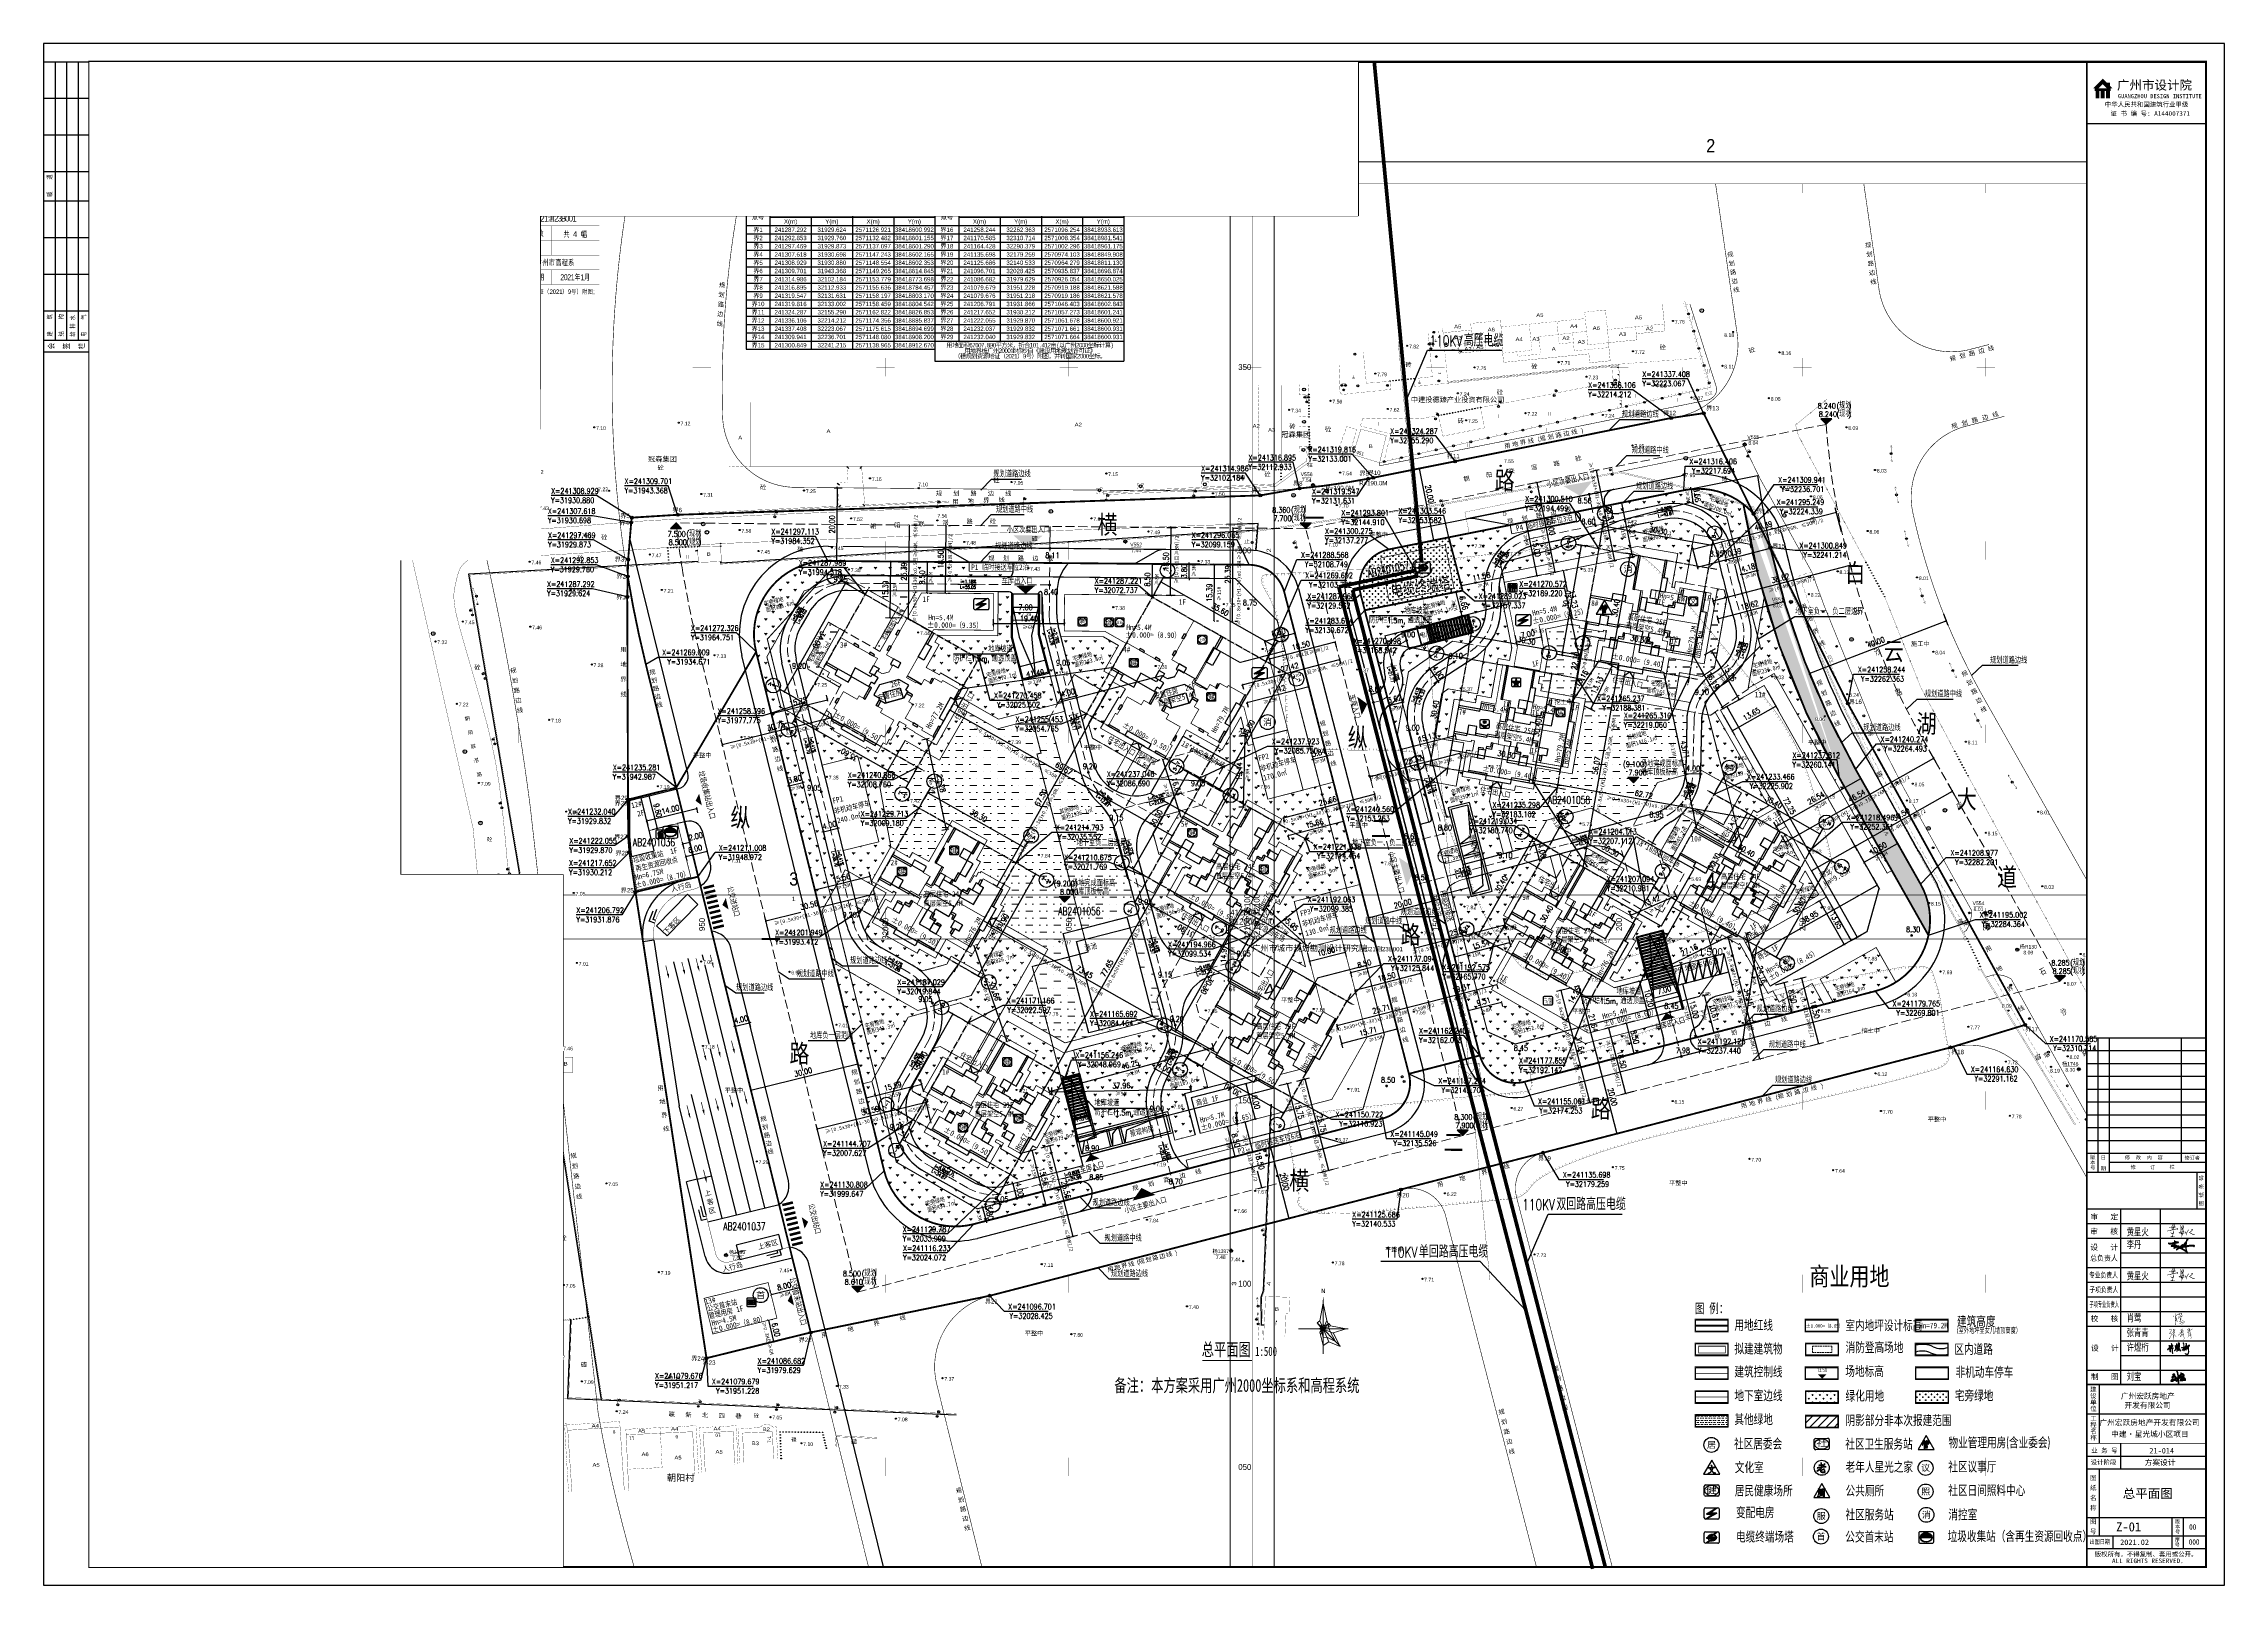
# Model space of a CAD drawing. Extents: x -83084 to 31773731, y -158416 to 241421036.
# Drawn here: x 31771 to 32365, y 241016 to 241438 of the extents above; entities that cross this region are included whole.
import ezdxf
from ezdxf.enums import TextEntityAlignment as Align
from ezdxf.xclip import XClip

# ---------------------------------------------------------------- set-up
doc = ezdxf.new("R2010")
doc.units = 0
doc.header["$LTSCALE"] = 1000
doc.header["$MEASUREMENT"] = 0
doc.header["$XCLIPFRAME"] = 0
for name, pattern in [('1', [0]), ('10010', [0]), ('2', [0]), ('248', [0]), ('252', [0]), ('558', [0]), ('677', [0]), ('721020', [0]), ('721120', [0]), ('CENTER2', [1.125, 0.75, -0.125, 0.125, -0.125]), ('DASH', [0.35, 0.25, -0.1]), ('DOTE', [2.42, 2, -0.2, 0.02, -0.2])]:
    doc.linetypes.add(name, pattern=pattern)
for name, color, linetype in [('1', 255, 'Continuous'), ('AXIS', 3, 'Continuous'), ('AXIS_TEXT', 7, 'Continuous'), ('DIM_COOR', 3, 'Continuous'), ('DIM_ELEV', 3, 'Continuous'), ('DIM_LEAD', 3, 'Continuous'), ('DIM_SYMB', 3, 'Continuous'), ('DOTE', 14, 'DOTE'), ('G-REGU-REDL-BULD2', 30, 'DASH'), ('G-UNDR-BORD', 5, 'DASH'), ('GZ_BJT_停车库', 6, 'Continuous'), ('GZ_BJT_功能地块', 1, 'Continuous'), ('GZ_BJT_总平面', 2, 'Continuous'), ('GZ_BJT_指标表', 7, 'Continuous'), ('GZ_BJT_用地界线', 1, 'Continuous'), ('GZ_BJT_绿地', 3, 'Continuous'), ('GZ_BJT_配套设施符号', 7, 'Continuous'), ('Hatch', 8, 'Continuous'), ('LANDSCAPE', 123, 'Continuous'), ('MJX', 6, 'Continuous'), ('PUB_DIM', 3, 'Continuous'), ('PUB_HATCH', 8, 'Continuous'), ('PUB_TEXT', 7, 'Continuous'), ('Road_2', 134, 'Continuous'), ('ROOF', 4, 'Continuous'), ('sde_高压走廊保护控制线', 11, 'Continuous'), ('TITEXT', 7, 'Continuous'), ('TITLIN', 7, 'Continuous'), ('TITLIN1', 7, 'Continuous'), ('停车位标线', 7, 'Continuous'), ('净用地', 1, 'Continuous'), ('地库', 5, 'DASH'), ('户型面积', 7, 'Continuous'), ('文字', 7, 'Continuous'), ('电子签', 11, 'Continuous'), ('综合技术经济指标表', 7, 'Continuous'), ('规划道路边线', 165, 'Continuous'), ('设施点', 7, 'Continuous'), ('铁路线', 251, 'Continuous')]:
    doc.layers.add(name, color=color, linetype=linetype)
for name, color, linetype, lineweight in [('110KV电缆', 6, 'DASH', 0), ('A-ANNO-LEVEL-DIMS-1', 3, 'Continuous', 15), ('A-ANNO-TABS-TEXT', 7, 'Continuous', 15), ('A-ANNO-TEXT1', 7, 'Continuous', 15), ('A-ANNO-TEXT2', 7, 'Continuous', 15), ('G-ENVT-GREN-FACI', 71, 'Continuous', 9), ('signature', 7, 'Continuous', 5), ('xf', 153, 'Continuous', 0), ('入户路', 145, 'Continuous', 0), ('公共绿地', 63, 'Continuous', 0), ('绿地', 86, 'Continuous', 0), ('道路中线', 252, 'Continuous', 0), ('间距公式核对', 241, 'Continuous', 0), ('非机动车', 253, 'Continuous', 0)]:
    doc.layers.add(name, color=color, linetype=linetype, lineweight=lineweight)
doc.layers.add('signatureNP', color=7, linetype='Continuous', lineweight=5, plot=False)
doc.layers.add('户型填色', color=252, linetype='Continuous', lineweight=0, plot=False)
doc.layers.add('地形', color=7, linetype='Continuous', true_color=0x323232)
doc.layers.add('建筑控制线', color=7, linetype='Continuous', true_color=0xff0505)
doc.styles.add('-黑体', font='simhei.ttf', dxfattribs={"width": 0.7})
doc.styles.add('20170303 总平面图(现场施工蓝图 V1.0版)$0$HT', font='simhei.ttf', dxfattribs={"width": 0.7})
doc.styles.add('5-100', font='simhei.ttf', dxfattribs={"width": 0.7})
doc.styles.add('7-100', font='simhei.ttf', dxfattribs={"width": 0.7})
doc.styles.add('_TCH_AXIS', font='COMPLEX', dxfattribs={"bigfont": 'GBCBIG'})
doc.styles.add('_TCH_DIM', font='SIMPLEX', dxfattribs={"bigfont": 'GBCBIG'})
doc.styles.add('_TCH_DIM_T3', font='SIMPLEX', dxfattribs={"width": 0.705882, "bigfont": 'GBCBIG'})
doc.styles.add('ACHT', font='simhei.ttf')
doc.styles.add('COMPLEX', font='COMPLEX')
doc.styles.add('DIM_3-1', font='tssdeng.shx', dxfattribs={"width": 0.7, "height": 3, "bigfont": 'hztxt.shx'})
doc.styles.add('dim_font', font='tssdeng', dxfattribs={"width": 0.6, "bigfont": 'hztxt'})
doc.styles.add('DMHT', font='')
doc.styles.add('GKST', font='')
doc.styles.add('GXST', font='')
doc.styles.add('HT', font='simhei.ttf')
doc.styles.add('HZTXT', font='simhei.ttf')
doc.styles.add('JMHT', font='')
doc.styles.add('JTHT', font='')
doc.styles.add('KZHT', font='')
doc.styles.add('number', font='')
doc.styles.get("Standard").update_dxf_attribs({"font": 'gbenor.shx', "bigfont": 'gbcbig.shx'})
doc.styles.add('SXHT', font='')
doc.styles.add('TITLE', font='simhei.ttf')
doc.styles.add('TITMK', font='simhei.ttf')
doc.styles.add('TITXC', font='simhei.ttf')
doc.styles.add('TITXH', font='')
doc.styles.add('TITXV', font='')
doc.styles.add('TKH', font='')
doc.styles.add('黑体', font='simhei.ttf')
doc.styles.get('DMHT').set_extended_font_data('方正细等线简体')
doc.styles.get('GKST').set_extended_font_data('方正细等线简体')
doc.styles.get('GXST').set_extended_font_data('方正细等线简体')
doc.styles.get('JMHT').set_extended_font_data('方正细等线简体')
doc.styles.get('JTHT').set_extended_font_data('方正细等线简体')
doc.styles.get('KZHT').set_extended_font_data('方正细等线简体')
doc.styles.get('number').set_extended_font_data('方正细等线简体')
doc.styles.get('SXHT').set_extended_font_data('方正细等线简体')
doc.styles.get('TITXH').set_extended_font_data('@SimSun')
doc.styles.get('TITXV').set_extended_font_data('SimSun')
doc.styles.get('TKH').set_extended_font_data('方正细等线简体')
doc.dimstyles.new('_TCH_ARCH_M_M&&1', dxfattribs={"dimtxt": 1.4875, "dimasz": 0.5, "dimexe": 1.25, "dimexo": 1.5, "dimgap": 0.63125, "dimtad": 1, "dimzin": 0, "dimdsep": 46, "dimtxsty": '_TCH_DIM_T3', "dimblk": 'ARCHTICK', "dimcen": 0.09, "dimclrt": 7, "dimazin": 2, "dimtfac": 1, "dimtdec": 0, "dimtix": 1, "dimtmove": 2, "dimatfit": 3, "dimfxl": 0, "dimtolj": 1, "dimtzin": 0, "dimarcsym": 0})
pattern_1 = [(0, (-31796.0198, -241027.7257), (0.79375, 0.79375), [0.396875, -1.190625]), (90, (-31795.8213, -241027.9241), (-0.79375, 0.79375), [0.396875, -1.190625])]
pattern_2 = [(90, (0, 0), (-1.99559095, 1.99559095), [0.52916132, -3.4620203]), (45, (0, 0), (-1.99559231, 1.99559231), [0.52916132, -2.2930323]), (135, (0, 0), (-1.99559231, -1.99559231), [0.52916132, -2.2930323])]
pattern_3 = [(0, (0, 0), (3.81, 1.905), [1.905, -1.905, 0, -1.905, 0, -1.905])]

# ---------------------------------------------------------------- blocks, each defined once
blk = doc.blocks.new('22老人服务中心')
at = {"layer": 'GZ_BJT_配套设施符号'}
blk.add_lwpolyline([(-12, -15, -0.414214), (-15, -12), (-15, 12, -0.414214), (-12, 15), (12, 15, -0.414214), (15, 12), (15, -12, -0.414214), (12, -15)], format="xyb", close=True, dxfattribs=at)
blk.add_circle((0, 0), 14, dxfattribs=at)
at = {"layer": 'GZ_BJT_配套设施符号', "linetype": 'Continuous', "style": 'HT'}
blk.add_text('老', height=16.3, dxfattribs=at).set_placement((0, 0), align=Align.MIDDLE_CENTER)
blk = doc.blocks.new('53居民健身场所')
at = {"layer": 'GZ_BJT_配套设施符号'}
blk.add_lwpolyline([(-12, -15, -0.414214), (-15, -12), (-15, 12, -0.414214), (-12, 15), (12, 15, -0.414214), (15, 12), (15, -12, -0.414214), (12, -15)], format="xyb", close=True, dxfattribs=at)
blk.add_circle((0, 0), 14, dxfattribs=at)
at = {"layer": 'GZ_BJT_配套设施符号', "linetype": 'Continuous', "style": 'HT'}
blk.add_text('健', height=16.3, dxfattribs=at).set_placement((0, 0), align=Align.MIDDLE_CENTER)
blk = doc.blocks.new('22市政及其他管理用房')
at = {"layer": 'GZ_BJT_配套设施符号'}
blk.add_lwpolyline([(-12, 15), (12, 15, -0.414214), (15, 12), (15, -12, -0.414214), (12, -15), (-12, -15, -0.414214), (-15, -12), (-15, 12, -0.414214)], format="xyb", close=True, dxfattribs=at)
at = {"layer": 'GZ_BJT_配套设施符号', "style": 'HT', "width": 0.5}
blk.add_text('市/管', height=16, dxfattribs=at).set_placement((0, 0), align=Align.MIDDLE_CENTER)
blk = doc.blocks.new('22社区服务中心')
at = {"layer": 'GZ_BJT_配套设施符号'}
h = blk.add_hatch(color=256, dxfattribs=at)
h.paths.add_polyline_path([(-4.7, 6, 1), (4.7, 6, 1)])
h.paths.add_polyline_path([(-3.5, -11.7), (-1.2, -11.7), (-1.2, -4.7), (-7, -4.7, -0.122088), (-11.8, 0), (-12.7, 0), (-12.7, -2.9, 0.101389), (-7.6, -7), (-3.5, -7)])
h.paths.add_polyline_path([(1.2, -11.7), (3.5, -11.7), (3.5, -7), (7.6, -7, 0.101389), (12.7, -2.9), (12.7, 0), (11.8, 0, -0.122088), (7, -4.7), (1.2, -4.7)])
for points in [[(-15, -12), (-15, 12, -0.414214), (-12, 15), (12, 15, -0.414214), (15, 12), (15, -12, -0.414214), (12, -15), (-12, -15, -0.414214)], [(-3.5, -11.7), (-1.2, -11.7), (-1.2, -4.7), (-7, -4.7, -0.122088), (-11.8, 0), (-12.7, 0), (-12.7, -2.9, 0.101389), (-7.6, -7), (-3.5, -7)], [(3.5, -11.7), (1.2, -11.7), (1.2, -4.7), (7, -4.7, 0.122088), (11.8, 0), (12.7, 0), (12.7, -2.9, -0.101389), (7.6, -7), (3.5, -7)]]:
    blk.add_lwpolyline(points, format="xyb", close=True, dxfattribs=at)
blk.add_circle((0, 6), 4.67, dxfattribs=at)
blk = doc.blocks.new('22社区居委会')
at = {"layer": 'GZ_BJT_配套设施符号'}
blk.add_lwpolyline([(-12, -15, -0.414214), (-15, -12), (-15, 12, -0.414214), (-12, 15), (12, 15, -0.414214), (15, 12), (15, -12, -0.414214), (12, -15)], format="xyb", close=True, dxfattribs=at)
blk.add_circle((0, 0), 14, dxfattribs=at)
at = {"layer": 'GZ_BJT_配套设施符号', "linetype": 'Continuous', "style": 'HT'}
blk.add_text('居', height=16.3, dxfattribs=at).set_placement((0, 0), align=Align.MIDDLE_CENTER)
blk = doc.blocks.new('21街道办事处')
at = {"layer": 'GZ_BJT_配套设施符号'}
blk.add_hatch(color=256, dxfattribs=at).paths.add_polyline_path([(0, -7), (8.4, -13.1), (5.2, -3.3), (13.6, 2.9), (3.2, 2.9), (0, 12.7), (-3.2, 2.9), (-13.6, 2.9), (-5.2, -3.3), (-8.4, -13.1)])
blk.add_lwpolyline([(15, 12), (15, -12, -0.414214), (12, -15), (-12, -15, -0.414214), (-15, -12), (-15, 12, -0.414214), (-12, 15), (12, 15, -0.414214)], format="xyb", close=True, dxfattribs=at)
blk.add_lwpolyline([(0, -7), (8.4, -13.1), (5.2, -3.3), (13.6, 2.9), (3.2, 2.9), (0, 12.7), (-3.2, 2.9), (-13.6, 2.9), (-5.2, -3.3), (-8.4, -13.1)], close=True, dxfattribs=at)
blk = doc.blocks.new('64卫生站')
at = {"layer": 'GZ_BJT_配套设施符号'}
blk.add_lwpolyline([(-12, -15, -0.414214), (-15, -12), (-15, 12, -0.414214), (-12, 15), (12, 15, -0.414214), (15, 12), (15, -12, -0.414214), (12, -15)], format="xyb", close=True, dxfattribs=at)
blk.add_circle((0, 0), 14, dxfattribs=at)
at = {"layer": 'GZ_BJT_配套设施符号', "linetype": 'Continuous', "style": 'HT'}
blk.add_text('卫站', height=9, dxfattribs=at).set_placement((0, 0), align=Align.MIDDLE_CENTER)
blk = doc.blocks.new('85公共厕所')
at = {"layer": 'GZ_BJT_配套设施符号'}
h = blk.add_hatch(color=256, dxfattribs=at)
h.paths.add_polyline_path([(-6, 11, 1), (-9, 11, 1)])
h.paths.add_polyline_path([(9, 11, 1), (6, 11, 1)])
h.paths.add_polyline_path([(-2, 9), (-13, 9), (-11, -1), (-9, -1), (-9, -13), (-6, -13), (-6, -1), (-4, -1)])
h.paths.add_polyline_path([(11, 9), (4, 9), (2, -1), (6, -1), (6, -13), (9, -13), (9, -1), (13, -1)])
blk.add_line((0, 15), (0, -15), dxfattribs=at)
blk.add_lwpolyline([(-12, -15, -0.414214), (-15, -12), (-15, 12, -0.414214), (-12, 15), (12, 15, -0.414214), (15, 12), (15, -12, -0.414214), (12, -15)], format="xyb", close=True, dxfattribs=at)
for points in [[(-9, -1), (-11, -1), (-13, 9), (-2, 9), (-4, -1), (-6, -1), (-6, -13), (-9, -13)], [(6, -13), (9, -13), (9, -1), (13, -1), (11, 9), (4, 9), (2, -1), (6, -1)]]:
    blk.add_lwpolyline(points, close=True, dxfattribs=at)
for centre in [(-7.5, 11), (7.5, 11)]:
    blk.add_circle(centre, 1.5, dxfattribs=at)
blk = doc.blocks.new('22物业管理')
at = {"layer": 'GZ_BJT_配套设施符号'}
blk.add_lwpolyline([(-12, -15, -0.414214), (-15, -12), (-15, 12, -0.414214), (-12, 15), (12, 15, -0.414214), (15, 12), (15, -12, -0.414214), (12, -15)], format="xyb", close=True, dxfattribs=at)
blk.add_circle((0, 0), 14, dxfattribs=at)
at = {"layer": 'GZ_BJT_配套设施符号', "linetype": 'Continuous', "style": 'HT'}
blk.add_text('业管', height=9, dxfattribs=at).set_placement((0, 0), align=Align.MIDDLE_CENTER)
blk = doc.blocks.new('84垃圾转运站')
at = {"layer": 'GZ_BJT_配套设施符号'}
blk.add_hatch(color=256, dxfattribs=at).paths.add_polyline_path([(-8.6, 6.4), (-8.2, 5.1), (6.2, 9.4), (5.9, 10.7)])
h = blk.add_hatch(color=256, dxfattribs=at)
h.paths.add_polyline_path([(6, 0.5), (6.3, 3.9), (-8.2, 3.9), (-7.9, 0.5)])
h.paths.add_polyline_path([(5.4, -5.2), (5.7, -2.3), (-7.6, -2.3), (-7.3, -5.2)])
h.paths.add_polyline_path([(-7, -8), (-6.7, -11.1), (4.8, -11.1), (5.2, -8)])
for p, q in [((-8.2, 3.9), (6.3, 3.9)), ((-7.9, 0.5), (6, 0.5)), ((-7.6, -2.3), (5.8, -2.3)), ((-7.3, -5.2), (5.4, -5.2)), ((-7, -8), (5.3, -8))]:
    blk.add_line(p, q, dxfattribs=at)
blk.add_lwpolyline([(-12, -15, -0.414214), (-15, -12), (-15, 12, -0.414214), (-12, 15), (12, 15, -0.414214), (15, 12), (15, -12, -0.414214), (12, -15)], format="xyb", close=True, dxfattribs=at)
for points in [[(-8.6, 6.4), (-8.2, 5.1), (6.2, 9.4), (5.9, 10.7)], [(-8.2, 3.9), (6.3, 3.9), (4.8, -11.1), (-6.7, -11.1)]]:
    blk.add_lwpolyline(points, close=True, dxfattribs=at)
at = {"layer": 'GZ_BJT_配套设施符号', "const_width": 0.233}
for points in [[(-7.7, -0.9), (5.9, -0.9)], [(-7.2, -6.6), (5.3, -6.6)]]:
    blk.add_lwpolyline(points, dxfattribs=at)
blk = doc.blocks.new('23公交首末站')
at = {"layer": 'GZ_BJT_配套设施符号'}
h = blk.add_hatch(color=256, dxfattribs=at)
h.paths.add_polyline_path([(11, 8), (-11, 8), (-11, -8), (11, -8)])
h.paths.add_polyline_path([(10.5, 7.5), (10.5, -7.5), (-10.5, -7.5), (-10.5, 7.5)], flags=16)
h.paths.add_polyline_path([(7, 0, -1), (-7, 0, -1)], flags=0)
h.paths.add_polyline_path([(-0.3, 6.5), (-0.3, 0.1), (-5.8, -3, -0.551982)], flags=0)
h.paths.add_polyline_path([(0.2, 6.5, -0.551982), (5.8, -3), (0.2, 0.1)], flags=0)
h.paths.add_polyline_path([(0, -0.3), (5.5, -3.5, -0.551982), (-5.5, -3.5)], flags=0)
blk.add_hatch(color=256, dxfattribs=at).paths.add_polyline_path([(5.5, -3.5), (0, -0.3), (-5.5, -3.5, 0.551982)])
for points in [[(-12, 15), (12, 15, -0.414214), (15, 12), (15, -12, -0.414214), (12, -15), (-12, -15, -0.414214), (-15, -12), (-15, 12, -0.414214)], [(-0.3, 6.5, 0.551982), (-5.8, -3), (-0.3, 0.1)], [(5.8, -3, 0.551982), (0.2, 6.5), (0.2, 0.1)], [(0, -0.3), (-5.5, -3.5, 0.551982), (5.5, -3.5)]]:
    blk.add_lwpolyline(points, format="xyb", close=True, dxfattribs=at)
for points in [[(-11, 8), (11, 8), (11, -8), (-11, -8)], [(-10.5, 7.5), (10.5, 7.5), (10.5, -7.5), (-10.5, -7.5)]]:
    blk.add_lwpolyline(points, close=True, dxfattribs=at)
blk.add_circle((0, 0), 7, dxfattribs=at)
blk = doc.blocks.new('43综合文化活动中心')
at = {"layer": 'GZ_BJT_配套设施符号'}
blk.add_lwpolyline([(-12, -15, -0.414214), (-15, -12), (-15, 12, -0.414214), (-12, 15), (12, 15, -0.414214), (15, 12), (15, -12, -0.414214), (12, -15)], format="xyb", close=True, dxfattribs=at)
blk.add_circle((0, 0), 14, dxfattribs=at)
at = {"layer": 'GZ_BJT_配套设施符号', "linetype": 'Continuous', "style": 'HT'}
blk.add_text('文', height=16.3, dxfattribs=at).set_placement((0, 0), align=Align.MIDDLE_CENTER)
blk = doc.blocks.new('jjjg')
at = {"layer": '公共绿地'}
h = blk.add_hatch(dxfattribs=at)
h.set_pattern_fill('CROSS', color=256, scale=0.5)
h.set_pattern_definition(pattern_1)
edge = h.paths.add_edge_path()
edge.add_arc((659.95, 320.89), 220, 192.54005, 209.50245)
edge.add_line((468.47, 212.55), (486.18, 181.25))
edge.add_arc((468.77, 171.4), 20, -11.90717, 29.50245, ccw=False)
edge.add_line((488.34, 167.28), (464.12, 210.09))
edge.add_arc((659.95, 320.89), 225, 189.20692, 209.50245, ccw=False)
edge.add_arc((425.61, 269.07), 20, 41.08802, 52.27393, ccw=False)
edge.add_line((440.68, 282.22), (445.19, 273.12))
h = blk.add_hatch(dxfattribs=at)
h.set_pattern_fill('CROSS', color=256, scale=0.5)
h.set_pattern_definition(pattern_1)
edge = h.paths.add_edge_path()
edge.add_line((357.56, 275.82), (361.32, 261.3))
edge.add_line((361.32, 261.3), (334.65, 255.95))
edge.add_line((334.65, 255.95), (333.54, 260.24))
edge.add_arc((343.22, 262.75), 10, 101.34215, 194.49615, ccw=False)
edge.add_line((341.26, 272.55), (357.56, 275.82))
blk.add_lwpolyline([(0, 480.18), (559, 480.18), (559, -119.54), (0, -119.54)], close=True)
at = {"layer": 'sde_高压走廊保护控制线', "linetype": 'DASH', "ltscale": 0.05}
blk.add_circle((350.29, 267.54), 2.64, dxfattribs=at)
at = {"layer": '净用地'}
blk.add_lwpolyline([(312.73, 260.84, 0.339359), (303.14, 268.34), (188.33, 269.39, 0.489761), (168.73, 244.6), (203.63, 103.08, 0.417511), (228.05, 88.51), (339.51, 117.32, 0.414214), (346.69, 129.51)], format="xyb", close=True, dxfattribs=at)
blk.add_lwpolyline([(152.95, 183.28), (146.97, 207.56), (133.82, 204.31), (133.86, 194.34), (134.2, 189.94), (135.86, 179.07), (155.21, 51.95), (183.61, 58.96)], close=True, dxfattribs=at)
at = {"layer": '建筑控制线', "color": 1, "linetype": 'CENTER2', "ltscale": 0.01, "const_width": 0.5}
for points in [[(466.34, 230.52), (514.69, 142.86), (494.36, 136.7), (383.24, 107.97), (344.51, 97.96), (232.41, 68.97), (183.61, 58.96), (155.21, 51.95), (155.2, 51.95), (135.85, 179.07), (134.19, 189.93), (133.85, 194.33), (133.81, 204.31), (133.81, 204.31), (133.6, 259.57), (133.74, 265.13), (133.85, 269.74), (134.68, 279.89), (134.86, 281.2), (147.35, 281.98), (306.16, 287.26), (316.91, 289.17, 0.024864), (335.61, 291.82, 0.001838), (336.98, 292.09), (359.27, 296.56), (418.19, 308.38), (427.05, 309.68), (440.68, 282.22), (445.19, 273.12)], [(188.33, 269.39, 0.489761), (168.73, 244.6), (146.97, 207.56), (138.65, 241.28, -0.019329), (133.74, 265.13), (133.85, 269.74), (134.68, 279.89), (134.86, 281.2), (147.35, 281.98), (306.16, 287.26), (316.91, 289.17, 0.024864), (335.61, 291.82, 0.001838), (336.98, 292.09), (359.27, 296.56), (418.19, 308.38), (427.05, 309.68), (440.68, 282.22, 0.048847), (437.85, 284.89, 0.217433), (421.67, 288.68), (357.56, 275.82), (341.26, 272.55, 0.43043), (333.54, 260.24), (334.65, 255.95), (335.41, 253.02), (366.05, 134.51), (346.69, 129.51), (312.73, 260.84, 0.339359), (303.14, 268.34)], [(437.85, 284.89, 0.217433), (421.67, 288.68), (357.56, 275.82), (361.32, 261.3), (334.65, 255.95), (366.05, 134.51, 0.414214), (378.23, 127.34), (473.78, 152.04, 0.284842), (488.34, 167.28), (464.12, 210.09, -0.088788)], [(445.19, 273.12, 0.074148), (468.47, 212.55), (486.18, 181.25, -0.182676), (488.34, 167.28), (464.12, 210.09, -0.088788), (437.85, 284.89, -0.048847), (440.68, 282.22)], [(357.56, 275.82), (361.32, 261.3), (334.65, 255.95), (333.54, 260.24, -0.43043), (341.26, 272.55)], [(494.36, 136.7), (383.24, 107.97), (344.51, 97.96), (232.41, 68.97), (183.61, 58.96), (152.95, 183.28), (146.97, 207.56), (168.73, 244.6), (203.63, 103.08, 0.417511), (228.05, 88.51), (339.51, 117.32, 0.414214), (346.69, 129.51), (366.05, 134.51, 0.414214), (378.23, 127.34), (473.78, 152.04, 0.284842), (488.34, 167.28, 0.182676), (486.18, 181.25), (468.47, 212.55, -0.074148), (445.19, 273.12), (466.34, 230.52), (514.69, 142.86)], [(494.36, 136.7), (383.24, 107.97), (344.51, 97.96), (232.41, 68.97), (183.61, 58.96), (152.95, 183.28), (146.97, 207.56), (168.73, 244.6), (203.63, 103.08, 0.417511), (228.05, 88.51), (339.51, 117.32, 0.414214), (346.69, 129.51), (366.05, 134.51, 0.414214), (378.23, 127.34), (473.78, 152.04, 0.284842), (488.34, 167.28, 0.182676), (486.18, 181.25), (468.47, 212.55, -0.074148), (445.19, 273.12), (466.34, 230.52), (514.69, 142.86)], [(138.65, 241.28), (146.97, 207.56), (133.81, 204.31), (133.6, 259.57), (133.74, 265.13, 0.019329)]]:
    blk.add_lwpolyline(points, format="xyb", close=True, dxfattribs=at)
blk.add_lwpolyline([(341.26, 272.55), (357.56, 275.82), (421.67, 288.68, -0.217433), (437.85, 284.89, -0.048847), (440.68, 282.22), (445.19, 273.12, 0.074148), (468.47, 212.55), (486.18, 181.25, -0.182676), (488.34, 167.28, -0.284842), (473.78, 152.04), (378.23, 127.34, -0.414214), (366.05, 134.51), (335.41, 253.02), (334.65, 255.95), (333.54, 260.24, -0.43043), (341.26, 272.55, -0.099303)], format="xyb", dxfattribs=at)
blk.add_lwpolyline([(135.86, 179.07), (155.21, 51.95), (155.2, 51.95), (135.85, 179.07)], close=True, dxfattribs=at)
blk.add_lwpolyline([(135.86, 179.07), (152.95, 183.28)], dxfattribs=at)
at = {"layer": '铁路线', "linetype": 'DASH', "ltscale": 100, "const_width": 14}
blk.add_lwpolyline([(136.4, 480.45), (0, 91.62)], dxfattribs=at)
at = {"layer": '铁路线'}
for points in [[(128.98, 480.45), (0, 112.77)], [(143.81, 480.45), (0, 70.47)]]:
    blk.add_lwpolyline(points, dxfattribs=at)
at = {"layer": 'PUB_TEXT', "color": 8, "style": '黑体', "width": 0.8}
for s, height, rotation, p in [('武', 5.4, 338.62388, (99.02, 382.89)), ('广', 5.4, 338.62388, (85.87, 344.79)), ('高', 5.4, 338.62388, (71.24, 302.49)), ('铁', 5.4, 338.62388, (52.53, 249.83)), ('广', 5, 3.55467, (73.55, 154.36)), ('清', 5, 3.55467, (76.07, 128.85)), ('高', 5, 3.55467, (78.45, 106.44)), ('速', 5, 3.55467, (81.36, 84.05))]:
    blk.add_text(s, height=height, rotation=rotation, dxfattribs=at).set_placement(p)
blk.add_text(' 商业用地', height=5, dxfattribs=at).set_placement((453.15, 71.77))
at = {"layer": '户型面积', "style": '黑体', "text_generation_flag": 4}
for s, p in [('99', (565.92, 485.1)), ('79', (565.93, 485.11)), ('89', (565.93, 485.08)), ('99', (565.93, 485.06)), ('89', (565.94, 485.09)), ('79', (565.94, 485.06)), ('89', (565.94, 485.03)), ('89', (565.95, 485.05))]:
    blk.add_text(s, height=0.00144, rotation=147.82488, dxfattribs=at).set_placement(p, align=Align.BOTTOM_CENTER)
at = {"layer": '户型面积', "style": '黑体', "text_generation_flag": 4, "width": 1}
for p in [(565.92, 485.09), (565.93, 485.04)]:
    blk.add_text('89', height=0.00144, rotation=147.82488, dxfattribs=at).set_placement(p, align=Align.BOTTOM_CENTER)
at = {"layer": '户型面积', "style": '黑体'}
for s, p in [('99', (566.15, 485.14)), ('89', (566.15, 485.13)), ('89', (566.16, 485.12)), ('79', (566.17, 485.15)), ('89', (566.17, 485.13))]:
    blk.add_text(s, height=0.00144, rotation=327.82488, dxfattribs=at).set_placement(p, align=Align.BOTTOM_CENTER)
blk = doc.blocks.new('64343')
for p, q in [((118.8, 163.29), (78.74, 155.26)), ((90.46, 153.53), (81.01, 155.27)), ((90.46, 153.53), (108.11, 157.07)), ((132.83, 155.19), (97.08, 148.02)), ((132.04, 159.11), (120.11, 156.72)), ((108.64, 154.42), (96.29, 151.94)), ((-3.34, 146.91, 0), (-65.47, 147.48)), ((-56.97, 143.4), (-62.48, 146.65)), ((-56.97, 143.4), (-44.97, 143.29)), ((-44.99, 140.79), (-44.97, 143.29)), ((-11.91, 142.99), (-29.91, 143.15)), ((-11.91, 142.99, 0), (-6.35, 146.13, 0)), ((-46.51, 139.3), (-90.07, 139.7)), ((-104.07, 131.7), (-106.33, 127.8)), ((-46.04, 135.3), (-90.11, 135.7)), ((-45.05, 134.29), (-45.08, 131.19)), ((-45.08, 131.19), (-38.08, 131.13)), ((-38.08, 131.13), (-38.05, 134.93)), ((-37.1, 129.17), (-37.05, 134.92)), ((-33.1, 129.14), (-33.04, 135.18)), ((-100.61, 129.7), (-102.86, 125.8)), ((-26.4, 85.61), (-36.59, 125.02)), ((-23.07, 88.7), (-32.72, 126.02)), ((62.69, 124.57), (65.19, 125.21)), ((66.32, 120.86), (65.19, 125.21)), ((63.82, 120.21), (66.32, 120.86)), ((78.51, 120.73), (69.7, 115)), ((-90.47, 44.87), (-108.01, 115.97)), ((-86.59, 45.82), (-104.12, 116.92)), ((56.4, 112.96), (56.23, 113.6)), ((61.02, 113.07), (60.59, 114.73)), ((80.69, 117.37), (71.88, 111.65)), ((145.47, 112.85), (147.13, 114.01)), ((55.13, 97.9), (52.56, 107.83)), ((53.17, 107.48), (53.17, 107.48)), ((147.76, 109.57), (149.42, 110.74)), ((69.1, 73.7), (62.92, 97.58)), ((73.25, 73.74), (66.8, 98.57)), ((138.65, 100.06), (138.37, 86.21)), ((142.65, 99.98), (142.37, 86.13)), ((56.98, 90.74), (72.27, 31.62)), ((58.51, 88.04), (62.99, 83.48)), ((65.99, 71.86), (62.99, 83.48)), ((-7.5, 80.34), (-8.34, 80.11)), ((68.38, 72.48), (65.99, 71.86)), ((74.22, 73.99), (73.25, 73.74)), ((74.22, 73.99), (77.59, 60.96)), ((77.6, 60.96), (129.48, 74.86)), ((-17.09, 70.18), (-3.1, 17.96)), ((78.6, 57.08), (110.44, 65.62)), ((-10.98, 62.84), (-5.75, 43.31)), ((79.23, 54.63), (71, 52.5)), ((78.59, 57.08), (79.23, 54.63)), ((74, 40.88), (71, 52.5)), ((-72.45, 33.5), (-80.85, 38.25)), ((72.29, 34.72), (74, 40.88)), ((-74.42, 30.02), (-82.82, 34.77)), ((9.97, 35.1), (8.95, 34.82)), ((11.46, 31.35), (9.93, 30.94)), ((150.06, 31.57), (136.12, 27.96)), ((150.06, 31.57), (151.44, 26.24)), ((129.78, 23.33), (136.55, 25.08)), ((136.12, 27.96), (137.75, 21.67)), ((136.55, 25.08), (137.46, 21.59)), ((151.44, 26.24), (146.37, 24.93)), ((129.78, 23.33), (132.3, 13.55)), ((-69.88, 13.67), (-76.17, 2.55)), ((-66.4, 11.7), (-72.69, 0.58)), ((-6.84, 4.07), (-4.1, 9.2)), ((-3.31, 2.18), (-0.5, 7.45)), ((143.97, 10.37), (128, 6.24)), ((-76.93, -12.6), (-77.78, -9.16)), ((-73.05, -11.64), (-73.9, -8.2)), ((-8.22, -7.47), (-6.64, -13.59)), ((-4.35, -6.47), (-2.14, -15.01)), ((46.93, -14.72), (-29.15, -34.39)), ((-26.6, -18.76), (-6.64, -13.59)), ((37.68, -12.98), (2.82, -21.99)), ((37.68, -12.98), (43.84, -14.69)), ((-69.28, -22.7), (-58.15, -28.99)), ((-67.31, -19.22), (-56.18, -25.51)), ((-25.98, -21.18), (-47.27, -26.68)), ((-26.6, -18.76), (-25.98, -21.18)), ((-27.15, -25.61), (-46.27, -30.55))]:
    blk.add_line(p, q)
for points in [[(-7.5, 80.34), (1.37, 96.01), (17.03, 87.14), (8.17, 71.48)], [(124.92, 68.64), (140.59, 59.78), (131.72, 44.11), (116.06, 52.98)], [(8.73, 32.9), (17.59, 48.57), (33.26, 39.7), (24.4, 24.04)]]:
    blk.add_lwpolyline(points, close=True)
for centre, radius, start, end in [((119.46, 160.01), 3.35, 101.34215, 281.34215), ((79.92, 149.37), 6, 79.54074, 101.34215), ((108.38, 155.74), 1.35, 281.34215, 101.34215), ((99.44, 136.26), 16, 101.34215, 191.25586), ((-65.52, 141.48), 6, 59.4766, 89.4766), ((-21.04, 135.07), 12, 137.66629, 179.4775), ((-3.4, 140.91, 0), 6, 89.4766, 119.4766), ((99.44, 136.26), 12, 101.34215, 191.25586), ((-90.21, 123.7), 16, 89.4766, 150), ((-46.49, 140.8), 1.5, 269.4766, 359.4775), ((-90.21, 123.7), 12, 89.4766, 150), ((-46.05, 134.3), 1, 359.4775, 89.4766), ((-37.55, 134.92), 0.5, 359.4775, 179.4775), ((71.98, 130.79), 12, 303, 11.25586), ((71.98, 130.79), 16, 303, 11.25586), ((-92.47, 119.8), 16, 150, 193.85182), ((-92.47, 119.8), 12, 150, 193.85182), ((-21.1, 129.03), 16, 179.4775, 194.49764), ((-21.1, 129.03), 12, 179.4775, 194.49764), ((64.95, 115.85), 9, 104.55225, 194.49615), ((64.95, 115.85), 4.5, 104.55225, 194.49615), ((52.04, 111.83), 4.5, 284.49615, 14.49615), ((53.26, 111.11), 8, 303.2455, 14.49615), ((78.42, 101.59), 16, 123, 194.49615), ((53.05, 107.96), 0.5, 194.49615, 284.49615), ((78.42, 101.59), 12, 123, 194.55112), ((154.64, 99.74), 16, 125, 178.84337), ((154.64, 99.74), 12, 125, 178.84337), ((60.94, 99.41), 6, 123.2455, 194.49615), ((62.79, 92.24), 6, 194.49616, 224.4961), ((-10.91, 89.61), 16, 194.49764, 227.459), ((-11.45, 91.7), 12, 194.49764, 285), ((126.37, 86.45), 12, 285, 358.84337), ((126.37, 86.45), 16, 299.94613, 358.84337), ((-32.54, 66.03), 16, 15, 47.459), ((0.61, 65.95), 12, 105.16315, 195), ((68.13, 73.45), 1, 284.49615, 14.49615), ((140.35, 62.19), 12, 119.94613, 159.98147), ((113.55, 54.03), 12, 47.49175, 105), ((-74.94, 48.7), 16, 193.85182, 240.50024), ((-74.94, 48.7), 12, 193.85182, 240.50024), ((5.84, 46.41), 12, 195, 285), ((-80.33, 19.58), 12, 330.5, 60.50024), ((-80.33, 19.58), 16, 330.5, 60.50024), ((13.04, 19.35), 12, 105, 188.97737), ((78.08, 33.12), 6, 164.49616, 194.49616), ((147.25, 21.54), 3.5, 104.49701, 179.48154), ((-14.69, 14.85), 12, 331.89715, 15), ((137.6, 21.63), 0.15, 194.49615, 14.49615), ((137.6, 21.63), 6.15, 303.01267, 359.48154), ((-14.62, 14.98), 16, 331.89715, 8.97737), ((126.5, 12.05), 6, 284.49615, 14.49615), ((143.1, 13.76), 3.5, 141.58137, 284.49701), ((142.31, 14.38), 2.5, 123.01267, 141.58137), ((-62.25, -5.33), 16, 150.5, 193.85182), ((-62.25, -5.33), 12, 150.5, 193.85182), ((7.27, -3.47), 16, 151.89715, 194.49615), ((7.27, -3.47), 12, 151.89715, 194.49615), ((-61.4, -8.77), 12, 193.85182, 240.5), ((-61.4, -8.77), 16, 193.85182, 240.5), ((9.48, -12.01), 12, 194.49615, 236.30646), ((45.44, -8.91), 6, 254.49615, 284.49615), ((-50.27, -15.06), 16, 240.5, 284.49615), ((-50.27, -15.06), 12, 240.5, 284.49615), ((-29.38, -28.25), 6, 284.49616, 355.02492), ((-26.39, -28.51), 3, 355.02492, 104.49615)]:
    blk.add_arc(centre, radius, start, end)
at = {"ltscale": 10}
for centre, radius, start, end in [((135.19, 143.43), 16, 12.13714, 101.34215), ((135.19, 143.43), 12, 12.13714, 101.34215), ((376.18, 195.25), 234.5, 192.13714, 196.84018), ((376.18, 195.25), 230.5, 192.13714, 196.84018), ((140.25, 123.84), 12, 305, 16.84018), ((140.25, 123.84), 16, 305, 16.84018)]:
    blk.add_arc(centre, radius, start, end, dxfattribs=at)
at = {"layer": '道路中线', "linetype": 'DASH', "ltscale": 0.01}
blk.add_lwpolyline([(72.32, 69.37), (64.87, 98.07, -0.322756), (70.79, 113.33), (79.6, 119.05, 0.306952), (85.71, 133.52, -0.413773), (96.68, 149.98, 0.002361), (97.07, 150.06), (132.43, 157.15, -0.410155), (148.87, 146.37, 0.020524), (153.65, 127.9, -0.324149), (148.28, 112.37), (146.61, 111.21, 0.239356), (140.65, 100.02), (140.37, 86.17, -0.333836), (129.99, 72.93), (66.02, 55.78)], format="xyb", dxfattribs=at)
blk = doc.blocks.new('xf')
at = {"linetype": 'DASH', "ltscale": 0.01}
for points in [[(14.34, 126.09), (11.69, 117.68), (-0.59, 111.29), (-19.93, 117.39), (-25.7, 128.47), (-21.95, 140.36), (-12.41, 137.35), (-14.92, 129.41), (-12.98, 125.68), (-1.53, 122.08), (0.89, 123.34), (2.89, 129.7)], [(-74.75, 113.56), (-75.13, 124.23), (-72.74, 125.44), (-53.81, 126.1), (-50.78, 123.27), (-50.56, 117.06), (-40.57, 117.41), (-40.93, 127.76), (-50.02, 136.24), (-75.29, 135.36), (-88.78, 128.53), (-88.24, 113.09)], [(16.16, 124.57), (9, 126.83), (-3.28, 120.44), (-9.39, 101.05), (-3.65, 90.03), (8.28, 86.27), (11.29, 95.8), (3.3, 98.32), (1.39, 102), (4.99, 113.41), (11.95, 111.22)], [(-33.41, 64.37), (-46.4, 63.92), (-46.08, 54.71), (-35.34, 44.7), (-18.17, 45.29), (-7.12, 50.82), (-7.58, 63.93), (-19.57, 63.51), (-19.31, 55.91), (-20.7, 55.21), (-31.55, 54.83), (-33.13, 56.31)], [(-46.08, 54.71), (-46.08, 54.71)], [(41.74, 15.35), (44.88, 25.31), (54.42, 22.31), (52.52, 16.29), (55.85, 9.9), (65.27, 6.93), (68.57, 8.65), (70.72, 15.49), (81.5, 12.09), (78.49, 2.54), (66.21, -3.85), (48.89, 1.61)], [(40.18, 11.7), (40.18, 11.7)], [(-2.48, -48.46), (-15.7, -44.29), (-12.7, -34.75), (-3.42, -37.68), (0.25, -35.76), (6.85, -14.84), (4.93, -11.16), (-2.76, -8.74), (0.24, 0.8), (11.89, -2.87), (17.63, -13.89), (8.54, -42.72)], [(13.51, 1.97), (9.91, -9.45), (10.52, -10.62), (22.1, -14.27), (27.4, -11.51), (28.59, -7.72), (38.13, -10.73), (35.69, -18.46), (23.04, -25.05), (3.56, -18.91), (-2.18, -7.89), (2.06, 5.57)], [(65.6, -3.96), (65.6, -3.96)], [(91.1, -58.9), (92.09, -60.82), (103.39, -64.38), (104.62, -63.74), (106.05, -59.19), (117.45, -62.79), (115.35, -69.43), (104.33, -75.16), (85.14, -69.11), (78.35, -56.08), (81.55, -45.96), (93.94, -49.87)], [(64.33, -85.51), (53.2, -82), (49.33, -94.26), (61.69, -98.16), (75.1, -91.18), (82.75, -66.93), (75.77, -53.52), (69.41, -51.52), (66.41, -61.06), (68.81, -61.82), (71.96, -67.87), (66.81, -84.22)], [(-23.79, -95.03), (-28.5, -110), (-22.77, -121.02), (-3, -127.25), (9.65, -120.66), (13.04, -109.92), (0.93, -106.1), (-2.02, -115.47), (-3.94, -116.47), (-15.74, -112.75), (-11.39, -98.94)]]:
    blk.add_lwpolyline(points, close=True, dxfattribs=at)
blk = doc.blocks.new('33d6sa6d6a6sda')
at = {"const_width": 0.7}
for points in [[(124.05, -218.14), (124.05, -215.14)], [(125.45, -218.14), (125.45, -215.14)], [(126.85, -218.13), (126.85, -215.13)], [(128.25, -218.13), (128.25, -215.13)], [(129.66, -218.13), (129.65, -215.13)], [(131.06, -218.11), (131.05, -215.11)], [(132.46, -218.11), (132.45, -215.11)], [(133.87, -218.11), (133.86, -215.11)], [(135.28, -218.12), (135.27, -215.12)]]:
    blk.add_lwpolyline(points, dxfattribs=at)
blk = doc.blocks.new('A$C15254A11')
for points in [[(48728, -1627), (50224, -1897), (48732, -2188), (48730, -2001), (46737, -2014), (46488, -2016), (46487, -1829), (48729, -1814)], [(48728, -5627), (50224, -5897), (48732, -6188), (48730, -6001), (46737, -6014), (46488, -6016), (46487, -5829), (48729, -5814)], [(72861, -1627), (74357, -1897), (72865, -2188), (72863, -2001), (70870, -2014), (70621, -2016), (70620, -1829), (72862, -1814)], [(72861, -5627), (74357, -5897), (72865, -6188), (72863, -6001), (70870, -6014), (70621, -6016), (70620, -5829), (72862, -5814)], [(87090, -1627), (88587, -1897), (87094, -2188), (87093, -2001), (85100, -2015), (84851, -2016), (84849, -1829), (87092, -1814)], [(87090, -5627), (88587, -5897), (87094, -6188), (87093, -6001), (85100, -6015), (84851, -6016), (84849, -5829), (87092, -5814)], [(48728, -9627), (50224, -9897), (48732, -10188), (48730, -10001), (46737, -10014), (46488, -10016), (46487, -9829), (48729, -9814)], [(72861, -9627), (74357, -9897), (72865, -10188), (72863, -10001), (70870, -10014), (70621, -10016), (70620, -9829), (72862, -9814)], [(87090, -9627), (88587, -9897), (87094, -10188), (87093, -10001), (85100, -10015), (84851, -10016), (84849, -9829), (87092, -9814)], [(126761, -13104), (127031, -11607), (127321, -13100), (127135, -13101), (127148, -15094), (127150, -15343), (126963, -15345), (126948, -13102)], [(48685, -14105), (50182, -14375), (48689, -14665), (48688, -14479), (46695, -14492), (46446, -14494), (46445, -14307), (48687, -14292)], [(87090, -13627), (88587, -13897), (87094, -14188), (87093, -14001), (85100, -14015), (84851, -14016), (84849, -13829), (87092, -13814)], [(87090, -17627), (88587, -17897), (87094, -18188), (87093, -18001), (85100, -18015), (84851, -18016), (84849, -17829), (87092, -17814)], [(105225, -17458), (106721, -17728), (105228, -18018), (105227, -17831), (103234, -17845), (102985, -17847), (102984, -17660), (105226, -17644)]]:
    blk.add_hatch(color=0).paths.add_polyline_path(points)
for p, q in [((25000, 0), (25000, -94)), ((153050, 0), (25000, 0)), ((117050, -20000), (117050, 0)), ((132050, -17000), (132050, 0)), ((151050, 0), (151050, 0)), ((117050, -4000), (46000, -4000)), ((117050, -8000), (46000, -8000)), ((38958, -15865), (84426, -20000)), ((117050, -12000), (46000, -12000)), ((117050, -16000), (82243, -16000)), ((105050, -20000), (105050, -16000)), ((115050, -20000), (84426, -20000)), ((126050, -23000), (105050, -23000))]:
    blk.add_line(p, q)
at = {"color": 1}
for points in [[(4746, 4251, 0, 3200, 0), (4746, 5637, 3200, 3200, 0)], [(34073, 4518, 0, 3200, 0), (34073, 5904, 3200, 3200, 0)], [(123551, 6549, 0, 3200, 0), (123551, 5163, 3200, 3200, 0)], [(143199, -4021, 0, 3200, 0), (143199, -2635, 3200, 3200, 0)]]:
    blk.add_lwpolyline(points, format="xyseb", dxfattribs=at)
at = {"const_width": 100}
for points in [[(28021, -1933, 0.082345), (27678, 0)], [(105050, -20034), (126050, -20000, 0.4142138), (129050, -17000), (129050, 0)], [(28045, -4050, 0.384665), (38958, -15865)]]:
    blk.add_lwpolyline(points, format="xyb", dxfattribs=at)
for points in [[(25000, -94), (25045, -4084)], [(28929, -4024), (32325, -1911), (38663, -12101), (35266, -14214), (28929, -4025)], [(129047, -2800), (130647, -2800), (130647, -5800)], [(129047, -3600), (129847, -3600), (129847, -6600)], [(33831, -14099), (33378, -14758), (30906, -13060)], [(34491, -14552), (33585, -15871), (31112, -14172)], [(38958, -15865), (38686, -18853)], [(105050, -20000), (105050, -23000)], [(115450, -20009), (115450, -20809), (112450, -20809)], [(116250, -20009), (116250, -21609), (113250, -21609)]]:
    blk.add_lwpolyline(points)
blk.add_lwpolyline([(25045, -4083, 0.384665), (38686, -18853, 0.384665)], format="xyb")
blk.add_lwpolyline([(28021, -1933), (28045, -4050)], dxfattribs=at)
blk.add_lwpolyline([(125047, -2000), (125047, -14000), (129047, -14000), (129047, -2000)], close=True)
blk.add_arc((126050, -17000), 6000, 269.99998, 0.000028)
at = {"layer": 'Road_2'}
for p, q in [((9600, 500), (9600, -2000)), ((111444, 4000), (46001, 4000)), ((219908, 4000), (134746, 4000))]:
    blk.add_line(p, q, dxfattribs=at)
for points in [[(400, -10000), (400, 500, 0.4142129), (-3100, 4000), (-68437, 4000)], [(13100, 4000), (22022, 4000, -0.3178234), (27678, 0, -0.3051603)]]:
    blk.add_lwpolyline(points, format="xyb", dxfattribs=at)
for centre, radius, start, end in [((13100, 500), 3500, 89.999869, 180), ((46001, -2000), 6000, 90.000088, 160.528867), ((111393, -2000), 6000, 19.470418, 90.000088), ((134707, -2000), 6000, 90.000078, 160.528861)]:
    blk.add_arc(centre, radius, start, end, dxfattribs=at)
at = {"layer": 'ROOF', "const_width": 200}
for points in [[(9600, -2000), (9600, -10000), (400, -10000), (400, -13224), (9774, -15498), (14101, -16216), (24600, -17170), (24600, -2000)], [(147050, -26000), (147050, -8000), (137050, -8000), (137050, -26000)]]:
    blk.add_lwpolyline(points, close=True, dxfattribs=at)
at = {"layer": 'ROOF'}
blk.add_lwpolyline([(400, -10000), (400, -13224), (9774, -15498), (14101, -16216), (15300, -16325), (15300, -10000)], close=True, dxfattribs=at)
at = {"xscale": 999.9999999999993, "yscale": 999.9999999999993, "zscale": 999.9999999999993, "rotation": 359.8696598703692}
for p in [(-95165, 219026), (-6108, 219223)]:
    blk.add_blockref('33d6sa6d6a6sda', p, dxfattribs=at)
at = {"style": '黑体'}
for s, rotation, p in [('人行岛', 90.644383, (27293, -8020)), ('上客区', 90.644383, (127658, -8400)), ('下客区', 122.523261, (38286, -12205)), ('上', 90.644383, (110071, -19059)), ('客', 90.644383, (112578, -18993)), ('区', 90.644383, (114989, -19087)), ('人行岛', 90.644383, (131246, -19237))]:
    blk.add_text(s, height=1350, rotation=rotation, dxfattribs=at).set_placement(p)
at = {"layer": 'PUB_TEXT', "style": '黑体', "width": 0.8}
for s, p in [('垃圾收集站出入口', (-2813, 6912)), ('公交进站口', (29670, 7002)), ('公交出站口', (118990, 7750)), ('公交首末站出入口', (137244, -2055))]:
    blk.add_text(s, height=1500, rotation=360, dxfattribs=at).set_placement(p)
blk = doc.blocks.new('rhl')
for p, q in [((-21.22, -3.57), (-22.99, -5.33)), ((-22.99, -5.33), (-3.19, -25.48)), ((-21.22, -3.57), (-0.7, -24.45)), ((-3.05, -42.14), (-3.19, -25.48)), ((-0.55, -42.12), (-0.7, -24.45)), ((-3.05, -42.14), (-23, -42.31)), ((-22.84, -60.1), (-23, -42.31)), ((16.57, -44.47), (-20.47, -44.79)), ((-20.34, -60.08), (-20.47, -44.79)), ((16.55, -41.97), (-0.55, -42.12)), ((16.57, -44.47), (16.55, -41.97)), ((-22.84, -60.1), (-20.34, -60.08))]:
    blk.add_line(p, q)
for points in [[(-141.33, 88.89), (-141.47, 105.34), (-143.97, 105.31), (-143.84, 89.44, -0.040134)], [(-166.41, 76.31), (-160.02, 58.78), (-167.36, 56.1), (-168.21, 58.45), (-163.22, 60.27), (-168.83, 75.68, 0.039125)], [(-39.16, -12.25), (-52.31, -12.37), (-52.33, -9.87), (-39.11, -9.75, -0.054142)], [(-69.78, -50.22), (-83.98, -50.35), (-84, -47.85), (-69.66, -47.72, -0.052312)]]:
    blk.add_lwpolyline(points, format="xyb", close=True)
for points in [[(-109.51, 71.01), (-103.97, 71.06), (-103.95, 68.56), (-108.48, 68.52), (-113.39, 63.61), (-115.16, 65.38), (-110, 70.54)], [(-110, 70.54), (-109.52, 71.01)]]:
    blk.add_lwpolyline(points)
blk.add_lwpolyline([(-118.17, 41.76), (-123.35, 39.88), (-124.21, 42.23), (-119.55, 43.92), (-109.46, 54.02), (-107.69, 52.25)], close=True)
at = {"elevation": 0.01}
blk.add_lwpolyline([(-68.16, -84.28), (-81.51, -70.69), (-83.29, -72.45), (-70.65, -85.31), (-70.54, -98.08), (-68.04, -98.06)], close=True, dxfattribs=at)
blk = doc.blocks.new('*U36')
at = {"layer": '设施点', "linetype": 'Continuous'}
for p, q in [((-6.3, 2.2), (-6.7, 0.1)), ((-6.7, 0.1), (7.1, 0.1)), ((-5.3, 4.1), (-6.3, 2.2)), ((-3.8, 5.6), (-5.3, 4.1)), ((-1.9, 6.6), (-3.8, 5.6)), ((0.2, 6.9), (-1.9, 6.6)), ((2.3, 6.6), (0.2, 6.9)), ((2.3, 6.6), (4.2, 5.6)), ((4.2, 5.6), (5.8, 4.1)), ((5.8, 4.1), (6.8, 2.2)), ((6.8, 2.2), (7.1, 0.1))]:
    blk.add_line(p, q, dxfattribs=at)
for points in [[(-6.3, 2.2), (-6.7, 0.1), (7.1, 0.1)], [(-6.7, 0.1), (-6.7, 0.1), (7.1, 0.1)], [(-5.3, 4.1), (-6.3, 2.2), (6.8, 2.2)], [(-3.8, 5.6), (-5.3, 4.1), (5.8, 4.1)], [(-1.9, 6.6), (-3.8, 5.6), (4.2, 5.6)], [(0.2, 6.9), (-1.9, 6.6), (2.3, 6.6)]]:
    blk.add_solid(points, dxfattribs=at)
at = {"layer": '设施点', "linetype": 'Continuous', "extrusion": (0, 0, -1)}
for points in [[(6.3, 2.2), (-6.8, 2.2), (-7.1, 0.1)], [(5.3, 4.1), (-5.8, 4.1), (-6.8, 2.2)], [(3.8, 5.6), (-4.2, 5.6), (-5.8, 4.1)], [(1.9, 6.6), (-2.3, 6.6), (-4.2, 5.6)]]:
    blk.add_solid(points, dxfattribs=at)
blk = doc.blocks.new('*U37')
at = {"layer": '设施点', "linetype": 'Continuous'}
for p, q in [((-6.7, 2.1), (-7, 0)), ((-5.7, 4.1), (-6.7, 2.2)), ((-6.7, 2.2), (-6.7, 2.1)), ((-6.4, 2.1), (-6.7, 0)), ((-6.3, 2.2), (-6.4, 2.1)), ((-5.4, 4.1), (-6.3, 2.2)), ((-5.6, 4.3), (-5.7, 4.1)), ((-4.3, 5.6), (-5.6, 4.3)), ((-5.2, 4.3), (-5.4, 4.1)), ((-3.8, 5.6), (-5.2, 4.3)), ((-4, 5.9), (-4.3, 5.6)), ((-2.6, 6.6), (-4, 5.9)), ((-3.3, 5.9), (-3.8, 5.6)), ((-1.9, 6.6), (-3.3, 5.9)), ((-2, 6.9), (-2.6, 6.6)), ((-1.9, 6.9), (-2, 6.9)), ((0.2, 7.2), (-1.9, 6.9)), ((0.1, 6.9), (-1.9, 6.6)), ((0.2, 6.9), (0.1, 6.9)), ((2.3, 6.9), (0.2, 7.2)), ((0.2, 6.9), (0.4, 6.9)), ((0.4, 6.9), (2.4, 6.6)), ((2.3, 6.9), (2.5, 6.9)), ((2.4, 6.6), (3.8, 5.9)), ((2.5, 6.9), (3.1, 6.6)), ((3.1, 6.6), (4.5, 5.9)), ((3.8, 5.9), (4.3, 5.6)), ((4.3, 5.6), (5.6, 4.3)), ((4.5, 5.9), (4.8, 5.6)), ((4.8, 5.6), (6.1, 4.3)), ((5.6, 4.3), (5.8, 4.1)), ((5.8, 4.1), (6.8, 2.2)), ((6.1, 4.3), (6.2, 4.1)), ((6.2, 4.1), (7.1, 2.2)), ((6.8, 2.2), (6.8, 2.1)), ((6.8, 2.1), (7.1, 0)), ((7.1, 2.2), (7.1, 2.1)), ((7.1, 2.1), (7.5, 0)), ((-7, 0), (-6.7, -2.2)), ((-6.7, 0), (-6.4, -2.2)), ((-6.7, -2.2), (-6.7, -2.3)), ((-6.7, -2.3), (-5.7, -4.1)), ((-6.4, -2.2), (-6.3, -2.3)), ((-6.3, -2.3), (-5.4, -4.1)), ((-5.7, -4.1), (-5.6, -4.3)), ((-5.6, -4.3), (-4.3, -5.6)), ((-5.4, -4.1), (-5.2, -4.3)), ((-5.2, -4.3), (-3.8, -5.6)), ((-4.3, -5.6), (-4, -5.9)), ((-4, -5.9), (-2.6, -6.6)), ((-3.8, -5.6), (-3.3, -5.9)), ((-3.3, -5.9), (-1.9, -6.6)), ((-2.6, -6.6), (-2, -6.9)), ((-2, -6.9), (-1.9, -6.9)), ((-1.9, -6.6), (0.1, -6.9)), ((0.2, -7.3), (-1.9, -6.9)), ((2.3, -6.9), (0.2, -7.3)), ((2.4, -6.6), (0.4, -6.9)), ((2.5, -6.9), (2.3, -6.9)), ((3.8, -5.9), (2.4, -6.6)), ((3.1, -6.6), (2.5, -6.9)), ((4.5, -5.9), (3.1, -6.6)), ((4.3, -5.6), (3.8, -5.9)), ((5.6, -4.3), (4.3, -5.6)), ((4.8, -5.6), (4.5, -5.9)), ((6.1, -4.3), (4.8, -5.6)), ((5.8, -4.1), (5.6, -4.3)), ((6.8, -2.3), (5.8, -4.1)), ((6.2, -4.1), (6.1, -4.3)), ((7.1, -2.3), (6.2, -4.1)), ((7.1, 0), (6.8, -2.2)), ((6.8, -2.2), (6.8, -2.3)), ((7.5, 0), (7.1, -2.2)), ((7.1, -2.2), (7.1, -2.3))]:
    blk.add_line(p, q, dxfattribs=at)
for points in [[(-6.7, 2.1), (-7, 0), (-6.7, 0)], [(-5.7, 4.1), (-6.7, 2.2), (-6.3, 2.2)], [(-6.7, 2.2), (-6.7, 2.1), (-6.4, 2.1)], [(-5.6, 4.3), (-5.7, 4.1), (-5.4, 4.1)], [(-4.3, 5.6), (-5.6, 4.3), (-5.2, 4.3)], [(-4, 5.9), (-4.3, 5.6), (-3.8, 5.6)], [(-2.6, 6.6), (-4, 5.9), (-3.3, 5.9)], [(-2, 6.9), (-2.6, 6.6), (-1.9, 6.6)], [(-1.9, 6.9), (-2, 6.9), (0.1, 6.9)], [(0.2, 7.2), (-1.9, 6.9), (2.3, 6.9)], [(0.2, 6.9), (0.4, 6.9), (2.5, 6.9)], [(0.4, 6.9), (2.4, 6.6), (3.1, 6.6)], [(2.4, 6.6), (3.8, 5.9), (4.5, 5.9)], [(3.8, 5.9), (4.3, 5.6), (4.8, 5.6)], [(4.3, 5.6), (5.6, 4.3), (6.1, 4.3)], [(5.6, 4.3), (5.8, 4.1), (6.2, 4.1)], [(5.8, 4.1), (6.8, 2.2), (7.1, 2.2)], [(6.8, 2.2), (6.8, 2.1), (7.1, 2.1)], [(6.8, 2.1), (7.1, 0), (7.5, 0)], [(-7, 0), (-6.7, -2.2), (-6.4, -2.2)], [(-6.7, -2.2), (-6.7, -2.3), (-6.3, -2.3)], [(-6.7, -2.3), (-5.7, -4.1), (-5.4, -4.1)], [(-5.7, -4.1), (-5.6, -4.3), (-5.2, -4.3)], [(-5.6, -4.3), (-4.3, -5.6), (-3.8, -5.6)], [(-4.3, -5.6), (-4, -5.9), (-3.3, -5.9)], [(-4, -5.9), (-2.6, -6.6), (-1.9, -6.6)], [(-2.6, -6.6), (-2, -6.9), (0.1, -6.9)], [(-2, -6.9), (-1.9, -6.9), (0.2, -6.9)], [(0.4, -6.9), (0.2, -6.9), (2.3, -6.9)], [(2.4, -6.6), (0.4, -6.9), (2.5, -6.9)], [(3.8, -5.9), (2.4, -6.6), (3.1, -6.6)], [(4.3, -5.6), (3.8, -5.9), (4.5, -5.9)], [(5.6, -4.3), (4.3, -5.6), (4.8, -5.6)], [(5.8, -4.1), (5.6, -4.3), (6.1, -4.3)], [(6.8, -2.3), (5.8, -4.1), (6.2, -4.1)], [(7.1, 0), (6.8, -2.2), (7.1, -2.2)], [(6.8, -2.2), (6.8, -2.3), (7.1, -2.3)]]:
    blk.add_solid(points, dxfattribs=at)
at = {"layer": '设施点', "linetype": 'Continuous', "extrusion": (0, 0, -1)}
for points in [[(6.7, 2.2), (6.3, 2.2), (6.4, 2.1)], [(6.7, 2.1), (6.4, 2.1), (6.7, 0)], [(5.7, 4.1), (5.4, 4.1), (6.3, 2.2)], [(5.6, 4.3), (5.2, 4.3), (5.4, 4.1)], [(4.3, 5.6), (3.8, 5.6), (5.2, 4.3)], [(4, 5.9), (3.3, 5.9), (3.8, 5.6)], [(2.6, 6.6), (1.9, 6.6), (3.3, 5.9)], [(2, 6.9), (-0.1, 6.9), (1.9, 6.6)], [(1.9, 6.9), (-0.2, 6.9), (-0.1, 6.9)], [(-0.2, 6.9), (-2.3, 6.9), (-2.5, 6.9)], [(-0.4, 6.9), (-2.5, 6.9), (-3.1, 6.6)], [(-2.4, 6.6), (-3.1, 6.6), (-4.5, 5.9)], [(-3.8, 5.9), (-4.5, 5.9), (-4.8, 5.6)], [(-4.3, 5.6), (-4.8, 5.6), (-6.1, 4.3)], [(-5.6, 4.3), (-6.1, 4.3), (-6.2, 4.1)], [(-5.8, 4.1), (-6.2, 4.1), (-7.1, 2.2)], [(-6.8, 2.2), (-7.1, 2.2), (-7.1, 2.1)], [(-6.8, 2.1), (-7.1, 2.1), (-7.5, 0)], [(7, 0), (6.7, 0), (6.4, -2.2)], [(6.7, -2.2), (6.4, -2.2), (6.3, -2.3)], [(6.7, -2.3), (6.3, -2.3), (5.4, -4.1)], [(5.7, -4.1), (5.4, -4.1), (5.2, -4.3)], [(5.6, -4.3), (5.2, -4.3), (3.8, -5.6)], [(4.3, -5.6), (3.8, -5.6), (3.3, -5.9)], [(4, -5.9), (3.3, -5.9), (1.9, -6.6)], [(2.6, -6.6), (1.9, -6.6), (-0.1, -6.9)], [(2, -6.9), (-0.1, -6.9), (-0.2, -6.9)], [(1.9, -6.9), (-2.3, -6.9), (-0.2, -7.3)], [(-0.4, -6.9), (-2.5, -6.9), (-2.3, -6.9)], [(-2.4, -6.6), (-3.1, -6.6), (-2.5, -6.9)], [(-3.8, -5.9), (-4.5, -5.9), (-3.1, -6.6)], [(-4.3, -5.6), (-4.8, -5.6), (-4.5, -5.9)], [(-5.6, -4.3), (-6.1, -4.3), (-4.8, -5.6)], [(-5.8, -4.1), (-6.2, -4.1), (-6.1, -4.3)], [(-6.8, -2.3), (-7.1, -2.3), (-6.2, -4.1)], [(-6.8, -2.2), (-7.1, -2.2), (-7.1, -2.3)], [(-7.1, 0), (-7.5, 0), (-7.1, -2.2)]]:
    blk.add_solid(points, dxfattribs=at)
blk = doc.blocks.new('垃圾压缩站')
at = {"layer": '设施点'}
blk.add_lwpolyline([(-8.8, 7.2), (-8.8, -7.2, 0.414214), (-7, -9), (7.4, -9, 0.414214), (9.2, -7.2), (9.2, 7.2, 0.414214), (7.4, 9), (-7, 9, 0.414214)], format="xyb", close=True, dxfattribs=at)
at = {"layer": '设施点', "const_width": 0.21}
blk.add_lwpolyline([(-6.7, 0.1), (7.1, 0.1)], dxfattribs=at)
at = {"layer": '设施点'}
for radius in [7.26, 6.92]:
    blk.add_circle((0.2, 0), radius, dxfattribs=at)
at = {"layer": '设施点', "linetype": 'Continuous'}
for name in ['*U37', '*U36']:
    blk.add_blockref(name, (0, 0), dxfattribs=at)
blk = doc.blocks.new('A$C50422B30')
at = {"color": 7}
for p, q in [((0.94, 1.27), (0.67, 1.11)), ((0.67, 1.11), (0.82, 1.14)), ((1.03, 2.09), (0.79, 2.06)), ((0.79, 2.06), (0.88, 1.97)), ((0.82, 1.14), (1.13, 1.3)), ((0.88, 1.97), (1.09, 2.03)), ((1.37, 1.54), (0.94, 1.27)), ((2.14, 2.25), (1.03, 2.09)), ((1.09, 2.03), (2.07, 2.18)), ((1.13, 1.3), (1.52, 1.57)), ((1.86, 2.8), (1.28, 2.73)), ((1.28, 2.73), (1.37, 2.64)), ((1.37, 2.64), (1.86, 2.73)), ((1.68, 1.79), (1.37, 1.54)), ((1.52, 1.57), (1.74, 1.72)), ((2.07, 2.18), (1.68, 1.79)), ((1.74, 1.72), (1.77, 1.6)), ((1.77, 1.6), (1.77, 1.14)), ((1.77, 1.14), (1.77, 0.9)), ((1.77, 0.9), (1.86, 0.81)), ((1.83, 3.47), (1.8, 3.47)), ((1.8, 3.47), (1.83, 3.26)), ((1.8, 1.79), (2.2, 2.18)), ((1.89, 1.69), (1.8, 1.79)), ((1.89, 3.41), (1.83, 3.47)), ((1.83, 3.26), (1.86, 3.16)), ((2.5, 1.69), (1.83, 1.3)), ((1.83, 1.6), (1.89, 1.66)), ((1.83, 1.3), (1.83, 1.6)), ((1.83, 1.27), (2.56, 1.6)), ((1.83, 0.96), (1.83, 1.27)), ((1.92, 0.87), (1.83, 0.96)), ((1.86, 3.16), (1.86, 3.16)), ((1.86, 3.16), (1.86, 2.8)), ((1.86, 2.73), (1.86, 2.28)), ((1.86, 2.28), (1.86, 2.25)), ((1.86, 2.25), (1.95, 2.25)), ((1.86, 0.81), (2.14, 0.75)), ((2.01, 3.32), (1.89, 3.41)), ((1.89, 1.66), (1.89, 1.69)), ((2.26, 0.84), (1.92, 0.87)), ((1.95, 3.16), (2.01, 3.32)), ((1.95, 2.8), (1.95, 3.16)), ((2.07, 2.83), (1.95, 2.8)), ((1.95, 2.73), (2.38, 2.77)), ((1.95, 2.7), (1.95, 2.73)), ((1.95, 2.25), (1.95, 2.7)), ((2.23, 2.86), (2.07, 2.83)), ((2.23, 2.34), (2.14, 2.25)), ((2.14, 0.75), (2.6, 0.75)), ((2.2, 2.18), (3.21, 2.28)), ((2.38, 2.77), (2.23, 2.86)), ((2.44, 2.58), (2.23, 2.34)), ((2.65, 0.84), (2.26, 0.84)), ((2.29, 2.28), (2.44, 2.43)), ((2.87, 2.34), (2.29, 2.28)), ((2.75, 3.04), (2.44, 2.58)), ((2.44, 2.43), (2.75, 2.83)), ((2.62, 1.79), (2.5, 1.69)), ((2.56, 1.6), (2.68, 1.64)), ((2.6, 0.75), (2.65, 0.75)), ((2.68, 1.88), (2.62, 1.79)), ((2.62, 1.79), (2.62, 1.79)), ((2.78, 0.9), (2.65, 0.84)), ((2.65, 0.75), (2.87, 0.78)), ((2.72, 1.69), (2.68, 1.88)), ((2.68, 1.64), (2.72, 1.69)), ((2.78, 3.19), (2.75, 3.04)), ((2.75, 2.83), (2.9, 2.95)), ((2.9, 2.98), (2.78, 3.19)), ((2.81, 1.11), (2.78, 0.9)), ((2.96, 0.84), (2.81, 1.48)), ((2.81, 1.48), (2.81, 1.11)), ((3.08, 2.4), (2.87, 2.34)), ((2.87, 0.78), (2.96, 0.84)), ((2.9, 2.95), (2.9, 2.98)), ((3.21, 2.28), (3.08, 2.4))]:
    blk.add_line(p, q, dxfattribs=at)
blk.add_circle((2.04, 2.04), 2.04)
blk = doc.blocks.new('A$C57C52FCF')
at = {"color": 7}
for p, q in [((1.25, 0.48), (1.04, 0.15)), ((1.04, 0.15), (1.07, 0.15)), ((1.07, 0.15), (1.13, 0.21)), ((1.13, 0.21), (1.31, 0.48)), ((1.4, 0.87), (1.25, 0.48)), ((1.31, 0.48), (1.46, 0.87)), ((1.46, 1.26), (1.4, 0.87)), ((1.52, 1.71), (1.46, 1.26)), ((1.46, 0.87), (1.55, 1.26)), ((1.49, 2.78), (1.49, 2.67)), ((1.61, 2.58), (1.49, 2.78)), ((1.49, 2.67), (1.52, 2.49)), ((1.52, 2.49), (1.52, 2.04)), ((1.52, 2.04), (1.52, 1.71)), ((1.7, 0.33), (1.52, 0.18)), ((1.52, 0.18), (1.61, 0.21)), ((1.55, 1.26), (1.61, 1.71)), ((2.63, 2.61), (1.61, 2.55)), ((1.61, 2.55), (1.61, 2.58)), ((1.61, 2.16), (1.61, 2.55)), ((1.61, 2.55), (1.67, 2.49)), ((1.61, 1.71), (1.61, 2.16)), ((1.61, 1.71), (1.61, 1.71)), ((1.61, 0.21), (1.85, 0.39)), ((1.67, 2.49), (2.63, 2.55)), ((1.94, 0.57), (1.7, 0.33)), ((1.7, 0.33), (1.7, 0.33)), ((1.91, 1.2), (1.85, 1.05)), ((1.85, 1.05), (1.94, 0.9)), ((1.85, 0.39), (2.18, 0.9)), ((1.88, 2.31), (1.88, 2.31)), ((1.97, 2.16), (1.88, 2.31)), ((1.88, 2.31), (1.88, 2.19)), ((1.88, 2.19), (1.91, 2.1)), ((1.91, 2.1), (1.91, 1.65)), ((1.91, 1.65), (1.91, 1.2)), ((1.94, 0.9), (1.97, 1.08)), ((2.12, 0.9), (1.94, 0.57)), ((2.51, 2.19), (1.97, 2.1)), ((1.97, 2.1), (1.97, 2.16)), ((1.97, 2.04), (2.53, 2.13)), ((1.97, 1.08), (1.97, 2.04)), ((2.18, 1.29), (2.12, 0.9)), ((2.15, 1.92), (2.18, 1.83)), ((2.33, 1.74), (2.15, 1.92)), ((2.18, 1.83), (2.18, 1.38)), ((2.18, 1.38), (2.18, 1.29)), ((2.18, 0.9), (2.27, 1.29)), ((2.21, 0.84), (2.18, 0.81)), ((2.18, 0.81), (2.41, 0.63)), ((2.63, 0.6), (2.21, 0.84)), ((2.27, 1.65), (2.33, 1.74)), ((2.27, 1.29), (2.27, 1.65)), ((2.41, 0.63), (2.63, 0.42)), ((2.53, 1.23), (2.47, 1.08)), ((2.47, 1.08), (2.59, 0.87)), ((2.59, 2.28), (2.51, 2.19)), ((2.53, 2.13), (2.53, 1.68)), ((2.53, 1.68), (2.53, 1.23)), ((2.71, 2.19), (2.59, 2.28)), ((2.59, 0.87), (2.63, 1.08)), ((2.63, 0.42), (2.62, 0.42)), ((3.19, 2.67), (2.63, 2.61)), ((2.63, 2.55), (3.61, 2.64)), ((2.63, 2.1), (2.71, 2.19)), ((2.63, 1.08), (2.63, 2.1)), ((2.63, 0.42), (2.63, 0.6)), ((2.86, 0.57), (3.28, 0.09)), ((2.89, 0.57), (2.86, 0.57)), ((2.89, 2.16), (2.89, 2.16)), ((3.04, 2.01), (2.89, 2.16)), ((2.89, 2.16), (2.92, 1.86)), ((2.92, 1.11), (2.89, 1.02)), ((2.89, 1.02), (2.98, 0.87)), ((2.89, 0.57), (2.89, 0.57)), ((3.25, 0.33), (2.89, 0.57)), ((2.92, 1.86), (2.92, 1.41)), ((2.92, 1.41), (2.92, 1.11)), ((2.98, 1.86), (3.04, 2.01)), ((2.98, 0.87), (2.98, 1.86)), ((3.31, 2.7), (3.19, 2.67)), ((3.19, 2.67), (3.19, 2.67)), ((3.22, 2.43), (3.28, 2.13)), ((3.4, 2.25), (3.22, 2.43)), ((3.28, 0.36), (3.25, 0.33)), ((3.28, 2.13), (3.28, 0.36)), ((3.28, 0.09), (3.34, 0.36)), ((3.46, 2.72), (3.31, 2.7)), ((3.34, 2.13), (3.4, 2.25)), ((3.34, 0.36), (3.34, 2.13)), ((3.61, 2.64), (3.46, 2.72))]:
    blk.add_line(p, q, dxfattribs=at)
blk.add_lwpolyline([(0, 0), (4.99, 0), (2.5, 4.33)], close=True)
blk = doc.blocks.new('A$C698B214E')
for p, q in [((2.13, 3.68), (0, 0)), ((0, 0), (4.25, 0)), ((4.25, 0), (2.13, 3.68))]:
    blk.add_line(p, q)
for points in [[(1.73, 1.69), (1.75, 1.72), (1.77, 1.75), (1.8, 1.78), (1.8, 1.82), (1.77, 1.86), (1.72, 1.93), (1.7, 1.95), (1.66, 2.01), (1.75, 2.02), (1.83, 2.03), (1.97, 2.05), (2.08, 2.06), (2.07, 2.08), (2.06, 2.09), (2.02, 2.13), (1.99, 2.14), (1.9, 2.12), (1.82, 2.1), (1.75, 2.09), (1.69, 2.08), (1.61, 2.06), (1.51, 2.05), (1.57, 2.13), (1.62, 2.21), (1.66, 2.26), (1.69, 2.28), (1.69, 2.31), (1.67, 2.35), (1.63, 2.42), (1.6, 2.47), (1.58, 2.47), (1.57, 2.39), (1.54, 2.31), (1.5, 2.21), (1.45, 2.11), (1.33, 1.92), (1.23, 1.78), (1.2, 1.75), (1.16, 1.71), (1.1, 1.66), (1.04, 1.59), (1.08, 1.55), (1.16, 1.64), (1.25, 1.73), (1.35, 1.85), (1.46, 1.97), (1.6, 1.99), (1.65, 1.9), (1.68, 1.84), (1.69, 1.77), (1.71, 1.69), (1.73, 1.69), (1.73, 1.69)], [(2.46, 1.76), (2.5, 1.79), (2.52, 1.83), (2.53, 1.85), (2.53, 1.86), (2.39, 2.05), (2.51, 2.07), (2.61, 2.08), (2.68, 2.09), (2.75, 2.1), (2.83, 2.11), (2.93, 2.12), (2.92, 2.14), (2.91, 2.16), (2.85, 2.22), (2.81, 2.23), (2.7, 2.19), (2.6, 2.15), (2.44, 2.12), (2.26, 2.11), (2.3, 2.17), (2.34, 2.24), (2.38, 2.28), (2.42, 2.32), (2.41, 2.34), (2.39, 2.38), (2.36, 2.45), (2.32, 2.5), (2.29, 2.48), (2.29, 2.43), (2.28, 2.36), (2.25, 2.29), (2.22, 2.19), (2.12, 2.01), (2.03, 1.85), (1.92, 1.94), (1.89, 1.93), (1.93, 1.85), (1.97, 1.75), (1.99, 1.7), (2.01, 1.65), (1.35, 1.57), (1.34, 1.71), (1.31, 1.71), (1.3, 1.56), (1.26, 1.44), (1.21, 1.35), (1.15, 1.31), (1.15, 1.26), (1.16, 1.19), (1.18, 1.14), (1.2, 1.12), (1.22, 1.13), (1.23, 1.15), (1.25, 1.19), (1.27, 1.25), (1.31, 1.37), (1.34, 1.49), (2.77, 1.67), (2.73, 1.58), (2.69, 1.47), (2.67, 1.43), (2.63, 1.36), (2.68, 1.34), (2.72, 1.42), (2.78, 1.48), (2.83, 1.57), (2.87, 1.62), (2.9, 1.66), (2.96, 1.69), (2.96, 1.7), (2.97, 1.7), (2.95, 1.72), (2.9, 1.77), (2.85, 1.82), (2.83, 1.84), (2.82, 1.83), (2.8, 1.79), (2.77, 1.75), (2.75, 1.74), (2.69, 1.73), (2.61, 1.72), (2.5, 1.7), (2.37, 1.68), (2.24, 1.67), (2.06, 1.65), (2.07, 1.68), (2.08, 1.7), (2.1, 1.74), (2.1, 1.76), (2.06, 1.8), (2.1, 1.87), (2.13, 1.91), (2.18, 1.96), (2.21, 2.03), (2.33, 2.05), (2.37, 1.98), (2.4, 1.91), (2.42, 1.84), (2.45, 1.76), (2.46, 1.76), (2.46, 1.76)], [(2.44, 1.07), (2.44, 1.08), (2.43, 1.1), (2.4, 1.12), (2.37, 1.15), (2.38, 1.25), (2.39, 1.32), (2.4, 1.35), (2.41, 1.37), (2.43, 1.39), (2.45, 1.4), (2.45, 1.42), (2.46, 1.43), (2.45, 1.44), (2.41, 1.48), (2.36, 1.51), (2.34, 1.52), (2.32, 1.51), (2.3, 1.48), (2.28, 1.45), (2.26, 1.43), (2.22, 1.43), (2.17, 1.42), (2.1, 1.4), (2.03, 1.39), (1.87, 1.37), (1.74, 1.35), (1.66, 1.48), (1.64, 1.47), (1.65, 1.37), (1.66, 1.26), (1.67, 1.13), (1.67, 1.01), (1.67, 0.52), (1.66, 0.47), (1.65, 0.4), (1.64, 0.35), (1.62, 0.31), (1.63, 0.29), (1.67, 0.24), (1.69, 0.21), (1.71, 0.18), (1.74, 0.18), (1.74, 0.38), (1.94, 0.4), (2.12, 0.42), (2.31, 0.44), (2.51, 0.46), (2.51, 0.47), (2.51, 0.48), (2.47, 0.51), (2.43, 0.54), (2.43, 0.59), (2.45, 0.69), (2.46, 0.76), (2.47, 0.79), (2.49, 0.81), (2.51, 0.84), (2.52, 0.85), (2.53, 0.87), (2.52, 0.89), (2.47, 0.93), (2.45, 0.95), (2.44, 0.96), (2.42, 0.95), (2.39, 0.91), (2.37, 0.89), (2.36, 0.88), (2.32, 0.88), (2.26, 0.87), (2.17, 0.85), (2.03, 0.83), (1.98, 0.83), (1.91, 0.81), (1.84, 0.8), (1.74, 0.79), (1.74, 0.98), (2.44, 1.07), (2.44, 1.07)], [(1.74, 1.27), (1.91, 1.3), (2.11, 1.33), (2.2, 1.34), (2.3, 1.34), (2.28, 1.12), (1.74, 1.04), (1.74, 1.27), (1.74, 1.27)], [(2.33, 0.52), (1.74, 0.46), (1.74, 0.72), (2.37, 0.8), (2.33, 0.52), (2.33, 0.52)]]:
    blk.add_lwpolyline(points)
blk = doc.blocks.new('A$C47007E42')
at = {"color": 7}
for p, q in [((1.43, 0.29), (1.17, 0.14)), ((1.17, 0.14), (1.22, 0.14)), ((1.22, 0.14), (1.46, 0.27)), ((2.27, 1.82), (1.3, 1.72)), ((1.3, 1.72), (1.38, 1.64)), ((1.38, 1.64), (2.27, 1.77)), ((1.75, 0.53), (1.43, 0.29)), ((1.46, 0.27), (1.77, 0.48)), ((1.69, 1.51), (1.8, 1.4)), ((1.85, 1.51), (1.69, 1.51)), ((2.06, 0.87), (1.75, 0.53)), ((1.77, 0.48), (2.12, 0.82)), ((1.8, 1.4), (2.14, 1.01)), ((1.88, 1.43), (1.85, 1.51)), ((2.17, 1.06), (1.88, 1.43)), ((1.96, 2.46), (1.96, 2.46)), ((1.98, 2.46), (1.96, 2.46)), ((1.96, 2.46), (2.09, 2.27)), ((2.3, 2.22), (1.98, 2.46)), ((2.14, 1.01), (2.06, 0.87)), ((2.09, 2.27), (2.25, 2.01)), ((2.12, 0.82), (2.11, 0.82)), ((2.12, 0.82), (2.19, 0.93)), ((2.27, 1.22), (2.17, 1.06)), ((2.19, 0.93), (2.78, 0.24)), ((2.22, 0.98), (2.27, 1.06)), ((2.43, 0.74), (2.22, 0.98)), ((2.25, 2.01), (2.3, 2.22)), ((2.93, 1.93), (2.27, 1.82)), ((2.27, 1.77), (2.46, 1.8)), ((2.27, 1.06), (2.56, 1.66)), ((2.41, 1.53), (2.27, 1.22)), ((2.46, 1.8), (2.41, 1.53)), ((2.7, 0.48), (2.43, 0.74)), ((2.51, 1.8), (3.17, 1.88)), ((2.56, 1.66), (2.51, 1.8)), ((2.96, 0.35), (2.7, 0.48)), ((2.78, 0.24), (3.28, 0.29)), ((3.07, 1.95), (2.93, 1.93)), ((3.17, 0.32), (2.96, 0.35)), ((3.17, 1.88), (3.07, 1.95)), ((3.28, 0.29), (3.17, 0.32))]:
    blk.add_line(p, q, dxfattribs=at)
blk.add_lwpolyline([(0, 0), (4.4, 0), (2.2, 3.81)], close=True)
blk = doc.blocks.new('2018101318123984')
at = {"layer": '文字'}
blk.add_circle((0, 0), 3.5, dxfattribs=at)
at = {"layer": '文字', "style": '-黑体'}
blk.add_attdef('厕', (-2.1, -1.5), '', height=3, dxfattribs=at)
blk = doc.blocks.new('A$C337909D4')
for p, q in [((0, 0.6), (0, 5.2)), ((0.8, 5.8), (6.9, 5.8)), ((7.7, 5.2), (7.7, 0.6)), ((6.9, 0), (0.8, 0))]:
    blk.add_line(p, q)
for centre, major_axis, start_param, end_param in [((0.8, 5.2), (-0.768, 0), -1.570796, 0), ((0.8, 0.6), (-0.768, 0), 0, 1.570796), ((3.8, 2.9), (3.58, 0), 3.141593, 9.424778), ((6.9, 5.2), (0.768, 0), 0, 1.570796), ((6.9, 0.6), (0.768, 0), 4.712389, 6.283185)]:
    blk.add_ellipse(centre, major_axis=major_axis, ratio=0.754603, start_param=start_param, end_param=end_param)
at = {"style": 'HT', "width": 1.3252}
blk.add_text('健', height=3.15, dxfattribs=at).set_placement((0.8, 1.4))
blk = doc.blocks.new('A$C5D7C777B')
for p, q in [((0.01, 0.31), (0, 2.77)), ((0.41, 3.08), (3.67, 3.1)), ((3.69, 0.02), (0.42, 0)), ((4.08, 2.79), (4.1, 0.33))]:
    blk.add_line(p, q)
for centre, major_axis, start_param, end_param in [((0.41, 2.77), (-0.408, -0.002), -1.570796, 0), ((0.42, 0.31), (-0.408, -0.002), 0, 1.570796), ((2.02, 1.54), (1.91, 0.01), 3.141593, 9.424778), ((3.67, 2.79), (0.408, 0.002), 0, 1.570796), ((3.69, 0.33), (0.408, 0.002), 4.712389, 6.283185)]:
    blk.add_ellipse(centre, major_axis=major_axis, ratio=0.754603, start_param=start_param, end_param=end_param)
at = {"style": 'HT', "width": 1.3252}
blk.add_text('社', height=1.68, rotation=0.33377, dxfattribs=at).set_placement((0.55, 0.93))
blk = doc.blocks.new('vklkjilu')
for p, q in [((-0.97, 2.18), (0, 6.99)), ((0, 7.55), (0, -6.79)), ((0, 6.99), (0.98, 2.27)), ((-6.79, -0.01), (6.79, 0.01)), ((-1.62, 1.67), (-0.96, 2.21)), ((-0.59, 0.24), (-1.62, 1.67)), ((-1.62, 1.65), (4.62, -4.76)), ((-0.97, 2.2), (1.53, -3.52)), ((1.48, 1.45), (-0.95, -0.92)), ((-0.83, 0), (-0.59, 0.24)), ((-0.51, -0.22), (-0.83, 0)), ((0.98, 2.27), (-0.75, -1.75)), ((-0.71, 0.28), (2.75, -1.13)), ((1.96, 0.83), (-0.53, -0.23)), ((0.98, 2.27), (1.38, 1.33)), ((1.38, 1.33), (1.4, 0.6)), ((1.4, 0.6), (1.59, -0.01)), ((0.01, -2.33), (-0.51, -0.22)), ((0.98, -2.23), (0.01, -2.33)), ((3.34, -3.46), (0.98, -2.23)), ((1.59, -0.01), (1.89, -0.75)), ((1.89, -0.75), (3.34, -3.46))]:
    blk.add_line(p, q)
blk.add_lwpolyline([(0, 8.92, 0, 0.288, 0), (0, 7.55, 0.288, 0.288, 0)], format="xyseb")
blk.add_lwpolyline([(6.26, 0), (1.96, 0.81), (1.49, 1.44), (0.37, 0.86), (-0.01, 1.08), (-0.45, 1.02), (-0.67, 0.7), (-0.7, 0.28), (-1.14, -0.01), (-0.53, -0.23), (-0.96, -0.91), (-0.03, -4.58), (1.5, -3.51), (4.64, -4.8), (2.72, -1.12), (6.21, -0.02)])
at = {"style": '20170303 总平面图(现场施工蓝图 V1.0版)$0$HT', "width": 1.5}
blk.add_text('N', height=1.15, dxfattribs=at).set_placement((0, 10.35), align=Align.MIDDLE_CENTER)
blk = doc.blocks.new('*U43')
at = {"layer": '设施点', "linetype": 'Continuous'}
for p, q in [((-4.5, 2.4), (-5.1, 0.7)), ((-5.1, 0.7), (-5.1, 0.7)), ((-5, 0.7), (-5.1, 0.6)), ((-5.1, 0.6), (-5.1, 0.7)), ((-4.9, 0.7), (-5, 0.7)), ((-4.3, 2.4), (-4.9, 0.7)), ((-3.4, 3.8), (-4.5, 2.6)), ((-4.5, 2.6), (-4.5, 2.6)), ((-4.5, 2.6), (-4.5, 2.4)), ((-4.5, 2.4), (-4.5, 2.4)), ((-4.2, 2.6), (-4.3, 2.4)), ((-4.3, 2.4), (-4.3, 2.4)), ((-3.1, 3.8), (-4.2, 2.6)), ((-4.2, 2.6), (-4.2, 2.6)), ((-3.3, 3.9), (-3.4, 3.8)), ((-3.2, 4), (-3.3, 3.9)), ((-3, 4.2), (-3.2, 4)), ((-3, 3.9), (-3.1, 3.8)), ((-1.9, 4.7), (-3, 4.2)), ((-2.9, 4), (-3, 3.9)), ((-2.5, 4.2), (-2.9, 4)), ((-1.4, 4.7), (-2.5, 4.2)), ((-1.6, 4.8), (-1.9, 4.7)), ((-1.5, 4.8), (-1.6, 4.8)), ((-1.4, 4.9), (-1.5, 4.8)), ((-1.1, 5), (-1.4, 4.9)), ((-1.1, 4.8), (-1.4, 4.7)), ((1.1, 5), (-1.1, 5)), ((-0.5, 4.8), (-1.1, 4.8)), ((0.8, 4.9), (-0.5, 4.8)), ((1, 5), (0.8, 4.9)), ((1, 5), (1.1, 5)), ((1.8, 4.8), (1.6, 4.7)), ((1.6, 4.7), (2.5, 4.2)), ((1.8, 4.8), (1.8, 4.8)), ((1.8, 4.8), (1.8, 4.8)), ((1.8, 4.8), (2.1, 4.7)), ((2.1, 4.7), (2.9, 4.2)), ((2.5, 4.2), (2.8, 4)), ((2.8, 4), (3, 3.9)), ((2.9, 4.2), (3.2, 4)), ((3, 3.9), (3.2, 3.8)), ((3.2, 4), (3.4, 3.9)), ((3.2, 3.8), (4.2, 2.6)), ((3.4, 3.9), (3.5, 3.8)), ((3.5, 3.8), (4.4, 2.6)), ((4.2, 2.6), (4.2, 2.6)), ((4.2, 2.6), (4.3, 2.4)), ((4.3, 2.4), (4.3, 2.4)), ((4.3, 2.4), (4.9, 0.7)), ((4.4, 2.6), (4.4, 2.6)), ((4.4, 2.6), (4.5, 2.4)), ((4.5, 2.4), (4.6, 2.4)), ((4.6, 2.4), (5.1, 0.7)), ((4.9, 0), (4.8, -0.7)), ((4.9, 0.7), (4.9, 0.7)), ((4.9, 0.7), (5.1, 0.7)), ((5.1, 0.4), (4.9, 0.3)), ((4.9, 0.3), (4.9, 0.2)), ((4.9, 0.2), (4.9, 0.1)), ((4.9, 0.1), (4.9, 0)), ((5.1, 0), (5, -0.7)), ((5.1, 0.7), (5.1, 0.7)), ((5.1, 0.3), (5.1, 0.4)), ((5.1, 0.3), (5.1, 0.2)), ((5.1, 0.2), (5.1, 0.1)), ((5.1, 0.1), (5.1, 0)), ((-5.1, -0.7), (-4.9, -0.7)), ((-5.1, -0.7), (-4.7, -1.9)), ((-4.9, -0.7), (-4.4, -1.9)), ((-4.7, -1.9), (-4.6, -2)), ((-4.6, -2), (-4.3, -2.8)), ((-4.4, -1.9), (-4.4, -2)), ((-4.4, -2), (-4.1, -2.8)), ((-4.3, -2.8), (-4.3, -2.8)), ((-4.3, -2.8), (-3.7, -3.5)), ((-4.1, -2.8), (-4, -2.8)), ((-4, -2.8), (-3.4, -3.5)), ((-3.7, -3.5), (-3.5, -3.6)), ((-3.5, -3.6), (-2.8, -4.3)), ((-3.4, -3.5), (-3.2, -3.6)), ((-3.2, -3.6), (-2.5, -4.3)), ((-2.7, -4.4), (-2.8, -4.3)), ((-2.5, -4.3), (-2.7, -4.4)), ((-1.8, -4.6), (-2, -4.8)), ((-2, -4.8), (-2, -4.8)), ((-2, -4.8), (-1.1, -4.9)), ((-0.9, -4.8), (-1.8, -4.6)), ((0, -5.1), (-1.1, -4.9)), ((-0.9, -4.8), (-0.9, -4.8)), ((-0.9, -4.8), (0.1, -4.9)), ((1.1, -4.9), (0, -5.1)), ((0.9, -4.8), (0.1, -4.9)), ((1.6, -4.6), (0.9, -4.8)), ((0.9, -4.8), (0.9, -4.8)), ((2, -4.8), (1.1, -4.9)), ((2, -4.5), (1.6, -4.6)), ((2.1, -4.4), (2, -4.5)), ((2.2, -4.6), (2, -4.8)), ((2, -4.8), (2, -4.8)), ((2.4, -4.3), (2.1, -4.4)), ((2.3, -4.5), (2.2, -4.6)), ((2.5, -4.4), (2.3, -4.5)), ((3.3, -3.6), (2.4, -4.3)), ((2.7, -4.3), (2.5, -4.4)), ((3.6, -3.6), (2.7, -4.3)), ((3.5, -3.5), (3.3, -3.6)), ((3.9, -2.8), (3.5, -3.5)), ((3.8, -3.5), (3.6, -3.6)), ((4.2, -2.8), (3.8, -3.5)), ((4, -2.8), (3.9, -2.8)), ((4.5, -2), (4, -2.8)), ((4.8, -2), (4.2, -2.8)), ((4.2, -2.8), (4.2, -2.8)), ((4.6, -1.9), (4.5, -2)), ((4.8, -0.7), (4.6, -1.9)), ((5, -0.7), (4.8, -1.9)), ((4.8, -1.9), (4.8, -2))]:
    blk.add_line(p, q, dxfattribs=at)
for points in [[(-4.5, 2.4), (-5.1, 0.7), (-4.9, 0.7)], [(-5.1, 0.7), (-5.1, 0.7), (-5, 0.7)], [(-3.4, 3.8), (-4.5, 2.6), (-4.2, 2.6)], [(-4.5, 2.6), (-4.5, 2.6), (-4.2, 2.6)], [(-4.5, 2.6), (-4.5, 2.4), (-4.3, 2.4)], [(-4.5, 2.4), (-4.5, 2.4), (-4.3, 2.4)], [(-3.3, 3.9), (-3.4, 3.8), (-3.1, 3.8)], [(-3.2, 4), (-3.3, 3.9), (-3, 3.9)], [(-3, 4.2), (-3.2, 4), (-2.9, 4)], [(-1.9, 4.7), (-3, 4.2), (-2.5, 4.2)], [(-1.6, 4.8), (-1.9, 4.7), (-1.4, 4.7)], [(-1.5, 4.8), (-1.6, 4.8), (-1.1, 4.8)], [(-1.4, 4.9), (-1.5, 4.8), (-0.5, 4.8)], [(-1.1, 5), (-1.4, 4.9), (0.8, 4.9)], [(1.1, 5), (-1.1, 5), (1, 5)], [(1.8, 4.8), (1.6, 4.7), (2.1, 4.7)], [(1.6, 4.7), (2.5, 4.2), (2.9, 4.2)], [(1.8, 4.8), (1.8, 4.8), (1.8, 4.8)], [(2.5, 4.2), (2.8, 4), (3.2, 4)], [(2.8, 4), (3, 3.9), (3.4, 3.9)], [(3, 3.9), (3.2, 3.8), (3.5, 3.8)], [(3.2, 3.8), (4.2, 2.6), (4.4, 2.6)], [(4.2, 2.6), (4.2, 2.6), (4.4, 2.6)], [(4.2, 2.6), (4.3, 2.4), (4.5, 2.4)], [(4.3, 2.4), (4.3, 2.4), (4.6, 2.4)], [(4.3, 2.4), (4.9, 0.7), (5.1, 0.7)], [(4.9, 0), (4.8, -0.7), (5, -0.7)], [(4.9, 0.7), (4.9, 0.7), (5.1, 0.7)], [(4.9, 0.7), (4.9, 0.7), (5.1, 0.7)], [(5.1, 0.4), (4.9, 0.3), (5.1, 0.3)], [(4.9, 0.3), (4.9, 0.2), (5.1, 0.2)], [(4.9, 0.2), (4.9, 0.1), (5.1, 0.1)], [(4.9, 0.1), (4.9, 0), (5.1, 0)], [(-5.1, -0.7), (-5.1, -0.7), (-4.9, -0.7)], [(-5.1, -0.7), (-4.7, -1.9), (-4.4, -1.9)], [(-4.7, -1.9), (-4.6, -2), (-4.4, -2)], [(-4.6, -2), (-4.3, -2.8), (-4.1, -2.8)], [(-4.3, -2.8), (-4.3, -2.8), (-4, -2.8)], [(-4.3, -2.8), (-3.7, -3.5), (-3.4, -3.5)], [(-3.7, -3.5), (-3.5, -3.6), (-3.2, -3.6)], [(-3.5, -3.6), (-2.8, -4.3), (-2.5, -4.3)], [(-1.8, -4.6), (-2, -4.8), (-0.9, -4.8)], [(-2, -4.8), (-2, -4.8), (-0.9, -4.8)], [(-2, -4.8), (-1.1, -4.9), (0.1, -4.9)], [(0.9, -4.8), (0.1, -4.9), (1.1, -4.9)], [(1.6, -4.6), (0.9, -4.8), (2, -4.8)], [(0.9, -4.8), (0.9, -4.8), (2, -4.8)], [(2, -4.5), (1.6, -4.6), (2.2, -4.6)], [(2.1, -4.4), (2, -4.5), (2.3, -4.5)], [(2.4, -4.3), (2.1, -4.4), (2.5, -4.4)], [(3.3, -3.6), (2.4, -4.3), (2.7, -4.3)], [(3.5, -3.5), (3.3, -3.6), (3.6, -3.6)], [(3.9, -2.8), (3.5, -3.5), (3.8, -3.5)], [(4, -2.8), (3.9, -2.8), (4.2, -2.8)], [(4.5, -2), (4, -2.8), (4.2, -2.8)], [(4.6, -1.9), (4.5, -2), (4.8, -2)], [(4.8, -0.7), (4.6, -1.9), (4.8, -1.9)]]:
    blk.add_solid(points, dxfattribs=at)
at = {"layer": '设施点', "linetype": 'Continuous', "extrusion": (0, 0, -1)}
for points in [[(5.1, 0.7), (4.9, 0.7), (5, 0.7)], [(5.1, 0.7), (5, 0.7), (5.1, 0.6)], [(4.5, 2.4), (4.3, 2.4), (4.9, 0.7)], [(4.5, 2.6), (4.2, 2.6), (4.2, 2.6)], [(4.5, 2.6), (4.2, 2.6), (4.3, 2.4)], [(4.5, 2.4), (4.3, 2.4), (4.3, 2.4)], [(3.4, 3.8), (3.1, 3.8), (4.2, 2.6)], [(3.3, 3.9), (3, 3.9), (3.1, 3.8)], [(3.2, 4), (2.9, 4), (3, 3.9)], [(3, 4.2), (2.5, 4.2), (2.9, 4)], [(1.9, 4.7), (1.4, 4.7), (2.5, 4.2)], [(1.6, 4.8), (1.1, 4.8), (1.4, 4.7)], [(1.5, 4.8), (0.5, 4.8), (1.1, 4.8)], [(1.4, 4.9), (-0.8, 4.9), (0.5, 4.8)], [(1.1, 5), (-1, 5), (-0.8, 4.9)], [(-1.6, 4.7), (-2.1, 4.7), (-2.9, 4.2)], [(-1.8, 4.8), (-1.8, 4.8), (-2.1, 4.7)], [(-2.5, 4.2), (-2.9, 4.2), (-3.2, 4)], [(-2.8, 4), (-3.2, 4), (-3.4, 3.9)], [(-3, 3.9), (-3.4, 3.9), (-3.5, 3.8)], [(-3.2, 3.8), (-3.5, 3.8), (-4.4, 2.6)], [(-4.2, 2.6), (-4.4, 2.6), (-4.4, 2.6)], [(-4.2, 2.6), (-4.4, 2.6), (-4.5, 2.4)], [(-4.3, 2.4), (-4.5, 2.4), (-4.6, 2.4)], [(-4.3, 2.4), (-4.6, 2.4), (-5.1, 0.7)], [(-4.9, 0.7), (-5.1, 0.7), (-5.1, 0.7)], [(-4.9, 0.3), (-5.1, 0.3), (-5.1, 0.2)], [(-4.9, 0.2), (-5.1, 0.2), (-5.1, 0.1)], [(-4.9, 0.1), (-5.1, 0.1), (-5.1, 0)], [(-4.9, 0), (-5.1, 0), (-5, -0.7)], [(5.1, -0.7), (4.9, -0.7), (4.4, -1.9)], [(4.7, -1.9), (4.4, -1.9), (4.4, -2)], [(4.6, -2), (4.4, -2), (4.1, -2.8)], [(4.3, -2.8), (4.1, -2.8), (4, -2.8)], [(4.3, -2.8), (4, -2.8), (3.4, -3.5)], [(3.7, -3.5), (3.4, -3.5), (3.2, -3.6)], [(3.5, -3.6), (3.2, -3.6), (2.5, -4.3)], [(2.8, -4.3), (2.5, -4.3), (2.7, -4.4)], [(2, -4.8), (0.9, -4.8), (0.9, -4.8)], [(2, -4.8), (0.9, -4.8), (-0.1, -4.9)], [(1.1, -4.9), (-1.1, -4.9), (0, -5.1)], [(-0.9, -4.8), (-2, -4.8), (-2, -4.8)], [(-0.9, -4.8), (-2, -4.8), (-1.1, -4.9)], [(-1.6, -4.6), (-2.2, -4.6), (-2, -4.8)], [(-2, -4.5), (-2.3, -4.5), (-2.2, -4.6)], [(-2.1, -4.4), (-2.5, -4.4), (-2.3, -4.5)], [(-2.4, -4.3), (-2.7, -4.3), (-2.5, -4.4)], [(-3.3, -3.6), (-3.6, -3.6), (-2.7, -4.3)], [(-3.5, -3.5), (-3.8, -3.5), (-3.6, -3.6)], [(-3.9, -2.8), (-4.2, -2.8), (-3.8, -3.5)], [(-4, -2.8), (-4.2, -2.8), (-4.2, -2.8)], [(-4.5, -2), (-4.8, -2), (-4.2, -2.8)], [(-4.6, -1.9), (-4.8, -1.9), (-4.8, -2)], [(-4.8, -0.7), (-5, -0.7), (-4.8, -1.9)]]:
    blk.add_solid(points, dxfattribs=at)
blk = doc.blocks.new('*U44')
at = {"layer": '设施点', "linetype": 'Continuous'}
for p, q in [((-5, 0.7), (-6.9, -0.7)), ((5.5, 8.2), (-5, 0.7)), ((-2.7, 0.7), (-4.2, -0.7)), ((-2.7, 0.7), (5.5, 8.2)), ((2.8, 0.7), (1.3, -0.7)), ((2.8, 0.7), (5.5, 0.7)), ((5.5, 0.7), (3.5, -0.7)), ((-6.9, -0.7), (-4.2, -0.7)), ((3.5, -0.7), (-6.9, -8.3)), ((-6.9, -8.3), (1.3, -0.7))]:
    blk.add_line(p, q, dxfattribs=at)
for points in [[(-5, 0.7), (-6.9, -0.7), (-4.2, -0.7)], [(5.5, 8.2), (-5, 0.7), (-2.7, 0.7)], [(2.8, 0.7), (1.3, -0.7), (3.5, -0.7)], [(2.8, 0.7), (2.8, 0.7), (5.5, 0.7)], [(-6.9, -0.7), (-6.9, -0.7), (-4.2, -0.7)]]:
    blk.add_solid(points, dxfattribs=at)
at = {"layer": '设施点', "linetype": 'Continuous', "extrusion": (0, 0, -1)}
for points in [[(5, 0.7), (2.7, 0.7), (4.2, -0.7)], [(-2.8, 0.7), (-5.5, 0.7), (-3.5, -0.7)], [(-1.3, -0.7), (-3.5, -0.7), (6.9, -8.3)]]:
    blk.add_solid(points, dxfattribs=at)
blk = doc.blocks.new('365')
at = {"layer": '设施点'}
for p, q in [((461015.93, 2582240.07), (461015.93, 2582241.22)), ((461016.12, 2582241.37), (461017.66, 2582241.37)), ((461017.66, 2582239.92), (461016.12, 2582239.92)), ((461017.66, 2582239.92), (461016.13, 2582239.92)), ((461017.52, 2582241.3), (461016.2, 2582240.57)), ((461016.2, 2582240.57), (461017.52, 2582241.3)), ((461017.23, 2582240.69), (461016.2, 2582239.96)), ((461016.2, 2582239.96), (461017.52, 2582240.69)), ((461017.52, 2582240.69), (461016.2, 2582239.96)), ((461016.2, 2582240.57), (461017.07, 2582240.57)), ((461016.2, 2582240.57), (461017.07, 2582240.57)), ((461017.07, 2582240.57), (461016.2, 2582240.57)), ((461016.2, 2582239.96), (461017.07, 2582240.57)), ((461016.48, 2582240.57), (461017.52, 2582241.3)), ((461016.48, 2582240.57), (461017.07, 2582240.57)), ((461017.52, 2582241.3), (461016.65, 2582240.69)), ((461016.65, 2582240.69), (461017.52, 2582240.69)), ((461017.52, 2582240.69), (461016.65, 2582240.69)), ((461016.65, 2582240.69), (461017.52, 2582240.69)), ((461017.85, 2582241.22), (461017.85, 2582240.07))]:
    blk.add_line(p, q, dxfattribs=at)
for centre, major_axis, start_param, end_param in [((461016.12, 2582241.22), (-0.192, 0), 4.712389, 6.283185), ((461016.12, 2582240.07), (-0.192, 0), 0, 1.570796), ((461016.93, 2582240.63), (-0.549, 0), 3.141593, 9.424778), ((461016.93, 2582240.63), (0.526, 0), 0, 6.283185), ((461017.66, 2582241.22), (-0.192, 0), 3.141593, 4.712389), ((461017.66, 2582240.07), (-0.192, 0), 1.570796, 3.141593)]:
    blk.add_ellipse(centre, major_axis=major_axis, ratio=0.752749, start_param=start_param, end_param=end_param, dxfattribs=at)
at = {"layer": '设施点', "linetype": 'Continuous', "xscale": 0.1066460691245213, "yscale": 0.08027770747044048, "zscale": 0.1066460691245213, "rotation": 359.9999999381657}
for name in ['*U44', '*U43']:
    blk.add_blockref(name, (461016.93, 2582240.63), dxfattribs=at)
blk = doc.blocks.new('3323')
at = {"layer": '设施点'}
for p, q in [((461015.93, 2582240.07), (461015.93, 2582241.22)), ((461016.12, 2582241.37), (461017.66, 2582241.37)), ((461017.66, 2582239.92), (461016.12, 2582239.92)), ((461017.66, 2582239.92), (461016.13, 2582239.92)), ((461017.52, 2582241.3), (461016.2, 2582240.57)), ((461016.2, 2582240.57), (461017.52, 2582241.3)), ((461017.23, 2582240.69), (461016.2, 2582239.96)), ((461016.2, 2582239.96), (461017.52, 2582240.69)), ((461017.52, 2582240.69), (461016.2, 2582239.96)), ((461016.2, 2582240.57), (461017.07, 2582240.57)), ((461016.2, 2582240.57), (461017.07, 2582240.57)), ((461017.07, 2582240.57), (461016.2, 2582240.57)), ((461016.2, 2582239.96), (461017.07, 2582240.57)), ((461016.48, 2582240.57), (461017.52, 2582241.3)), ((461016.48, 2582240.57), (461017.07, 2582240.57)), ((461017.52, 2582241.3), (461016.65, 2582240.69)), ((461016.65, 2582240.69), (461017.52, 2582240.69)), ((461017.52, 2582240.69), (461016.65, 2582240.69)), ((461016.65, 2582240.69), (461017.52, 2582240.69)), ((461017.85, 2582241.22), (461017.85, 2582240.07))]:
    blk.add_line(p, q, dxfattribs=at)
for centre, start_param, end_param in [((461016.12, 2582241.22), 4.712389, 6.283185), ((461016.12, 2582240.07), 0, 1.570796), ((461017.66, 2582241.22), 3.141593, 4.712389), ((461017.66, 2582240.07), 1.570796, 3.141593)]:
    blk.add_ellipse(centre, major_axis=(-0.192, 0), ratio=0.752749, start_param=start_param, end_param=end_param, dxfattribs=at)
blk = doc.blocks.new('263906')
at = {"color": 0, "linetype": 'Continuous', "lineweight": -3}
blk.add_circle((0, 0), 0.8, dxfattribs=at)
at = {"color": 0}
blk.add_point((0, 0), dxfattribs=at)
blk = doc.blocks.new('51815002')
at = {"linetype": '2'}
blk.add_hatch(color=0, dxfattribs=at).paths.add_polyline_path([(0.291, 2.3), (1, 2.9), (0.811, 2)])
at = {"color": 0, "linetype": 'Continuous', "lineweight": -3, "const_width": 0.12}
blk.add_lwpolyline([(0, 0), (0.606, 1.05), (0.06, 1.05), (0.811, 2.6)], dxfattribs=at)
blk.add_lwpolyline([(0.291, 2.3), (1, 2.9), (0.811, 2)], close=True, dxfattribs=at)
blk = doc.blocks.new('151')
at = {"color": 0, "linetype": 'Continuous', "lineweight": -3, "const_width": 0.12}
for points in [[(-0.5, 2), (-0.5, 0)], [(0.5, 2), (0.5, 0)]]:
    blk.add_lwpolyline(points, dxfattribs=at)
blk = doc.blocks.new('21505003')
at = {"color": 0, "linetype": 'Continuous', "lineweight": -3}
blk.add_lwpolyline([(0, 0), (1.5, 0)], dxfattribs=at)
blk = doc.blocks.new('51603002')
at = {"color": 0, "linetype": 'Continuous', "lineweight": -3}
blk.add_circle((0, 0), 0.5, dxfattribs=at)
blk = doc.blocks.new('51133001')
at = {"color": 0, "linetype": 'Continuous', "lineweight": -3, "const_width": 0.12}
for points in [[(5, 0), (0.5, 0)], [(3.5, 0.6), (4.5, 0), (3.5, -0.6)], [(4, 0.6), (5, 0), (4, -0.6)]]:
    blk.add_lwpolyline(points, dxfattribs=at)
blk = doc.blocks.new('51133002')
at = {"color": 0, "linetype": '1', "lineweight": -3}
blk.add_circle((0, 0), 0.5, dxfattribs=at)
blk = doc.blocks.new('93762001')
at = {"color": 0, "linetype": 'Continuous', "lineweight": -3}
blk.add_circle((0, 0), 0.5, dxfattribs=at)
blk = doc.blocks.new('52303001')
at = {"linetype": '2'}
h = blk.add_hatch(color=0, dxfattribs=at)
edge = h.paths.add_edge_path(flags=0)
edge.add_arc((4.41, 0), 0.25, 0, 360)
at = {"color": 0, "linetype": 'Continuous', "lineweight": -3, "const_width": 0.12}
blk.add_lwpolyline([(0.5, 0), (4.16, 0)], dxfattribs=at)
at = {"color": 0, "linetype": '1', "lineweight": -3}
blk.add_circle((4.41, 0), 0.25, dxfattribs=at)
blk = doc.blocks.new('52303002')
at = {"linetype": '2'}
h = blk.add_hatch(color=0, dxfattribs=at)
edge = h.paths.add_edge_path(flags=0)
edge.add_arc((-4.41, 0), 0.25, 0, 360)
at = {"color": 0, "linetype": 'Continuous', "lineweight": -3, "const_width": 0.12}
blk.add_lwpolyline([(-0.5, 0), (-4.16, 0)], dxfattribs=at)
blk = doc.blocks.new('52303003')
at = {"color": 0, "linetype": 'Continuous', "lineweight": -3}
blk.add_circle((0, 0), 0.5, dxfattribs=at)
blk = doc.blocks.new('96102001')
at = {"linetype": '2'}
h = blk.add_hatch(color=0, dxfattribs=at)
edge = h.paths.add_edge_path(flags=0)
edge.add_arc((0, 0), 0.15, 0, 360)
at = {"color": 0, "linetype": 'Continuous', "lineweight": -3}
blk.add_circle((0, 0), 0.15, dxfattribs=at)
blk = doc.blocks.new('24502001')
at = {"color": 0, "linetype": 'Continuous', "lineweight": -3}
blk.add_circle((0, 0), 0.5, dxfattribs=at)
blk = doc.blocks.new('24502002')
at = {"color": 0, "linetype": 'Continuous', "lineweight": -3, "const_width": 0.12}
blk.add_lwpolyline([(0, 0), (0, -1)], dxfattribs=at)
blk = doc.blocks.new('99932001')
at = {"color": 0, "linetype": 'Continuous', "lineweight": -3}
for radius in [0.15, 0.1, 0.05]:
    blk.add_circle((0, 0), radius, dxfattribs=at)
blk = doc.blocks.new('85222001')
at = {"color": 0, "linetype": 'Continuous', "lineweight": -3, "const_width": 0.12}
blk.add_lwpolyline([(0, 0), (0, 1)], dxfattribs=at)
blk = doc.blocks.new('85222002')
at = {"linetype": '2'}
h = blk.add_hatch(color=0, dxfattribs=at)
edge = h.paths.add_edge_path(flags=0)
edge.add_arc((0, 0.5), 0.15, 0, 360)
at = {"color": 0, "linetype": 'Continuous', "lineweight": -3}
blk.add_circle((0, 0.5), 0.15, dxfattribs=at)
blk = doc.blocks.new('24512001')
at = {"color": 0, "linetype": 'Continuous', "lineweight": -3}
blk.add_circle((0, 0), 0.5, dxfattribs=at)
blk = doc.blocks.new('24512003')
at = {"color": 0, "linetype": 'Continuous', "lineweight": -3, "const_width": 0.12}
blk.add_lwpolyline([(0, 0), (0, 1)], dxfattribs=at)
blk = doc.blocks.new('24512002')
at = {"linetype": '2'}
h = blk.add_hatch(color=0, dxfattribs=at)
edge = h.paths.add_edge_path(flags=0)
edge.add_arc((0, 0.8), 0.15, 0, 360)
blk = doc.blocks.new('52610001')
at = {"linetype": '2'}
h = blk.add_hatch(color=0, dxfattribs=at)
edge = h.paths.add_edge_path(flags=0)
edge.add_arc((-1, 0), 0.2, 0, 360)
h = blk.add_hatch(color=0, dxfattribs=at)
edge = h.paths.add_edge_path(flags=0)
edge.add_arc((0, 0), 0.2, 0, 360)
h = blk.add_hatch(color=0, dxfattribs=at)
edge = h.paths.add_edge_path(flags=0)
edge.add_arc((1, 0), 0.2, 0, 360)
at = {"color": 0, "linetype": 'Continuous', "lineweight": -3, "const_width": 0.12}
for points in [[(-1.8, 0.8), (1.8, 0.8)], [(-1.8, 0.8), (-1.8, -0.8)], [(1.8, 0.8), (1.8, -0.8)], [(-1.8, -0.8), (1.8, -0.8)]]:
    blk.add_lwpolyline(points, dxfattribs=at)
blk = doc.blocks.new('24802001')
at = {"color": 0, "linetype": 'Continuous', "lineweight": -3, "const_width": 0.12}
for points in [[(-0.4, -0.4), (0.4, 0.4)], [(-0.4, 0.4), (0.4, -0.4)]]:
    blk.add_lwpolyline(points, dxfattribs=at)
blk = doc.blocks.new('51233001')
at = {"color": 0, "linetype": 'Continuous', "lineweight": -3, "const_width": 0.12}
for points in [[(4.5, 0), (0.5, 0)], [(3.48, 0.6), (4.5, 0), (3.48, -0.6)]]:
    blk.add_lwpolyline(points, dxfattribs=at)
blk = doc.blocks.new('51233002')
at = {"color": 0, "linetype": 'Continuous', "lineweight": -3}
blk.add_circle((0, 0), 0.5, dxfattribs=at)
blk = doc.blocks.new('85212001')
at = {"color": 0, "linetype": 'Continuous', "lineweight": -3, "const_width": 0.12}
blk.add_lwpolyline([(0, 0), (0, 1)], dxfattribs=at)
blk = doc.blocks.new('333')
at = {"color": 0, "linetype": 'Continuous', "lineweight": -3, "const_width": 0.15}
for points in [[(0, 0.5), (0, 3.5)], [(0, 3.5), (1, 3.5), (1, 3)]]:
    blk.add_lwpolyline(points, dxfattribs=at)
at = {"color": 0, "linetype": 'Continuous', "lineweight": -3}
for centre in [(0, 0), (1, 2.5)]:
    blk.add_circle(centre, 0.5, dxfattribs=at)
blk = doc.blocks.new('332')
at = {"color": 0, "linetype": 'Continuous', "lineweight": -3, "const_width": 0.15}
for points in [[(0, 3.5), (-1, 3.5), (-1, 3)], [(0, 0.5), (0, 3.5)]]:
    blk.add_lwpolyline(points, dxfattribs=at)
at = {"color": 0, "linetype": 'Continuous', "lineweight": -3}
for centre in [(-1, 2.5), (0, 0)]:
    blk.add_circle(centre, 0.5, dxfattribs=at)
blk = doc.blocks.new('357')
at = {"color": 0, "linetype": 'Continuous', "lineweight": -3, "const_width": 0.15}
for points in [[(-1, 3.5), (-1, 3)], [(-1, 3.5), (1, 3.5)], [(0, 0.5), (0, 3.5)], [(1, 3.5), (1, 3)]]:
    blk.add_lwpolyline(points, dxfattribs=at)
at = {"color": 0, "linetype": 'Continuous', "lineweight": -3}
for centre in [(-1, 2.5), (0, 0), (1, 2.5)]:
    blk.add_circle(centre, 0.5, dxfattribs=at)
blk = doc.blocks.new('904')
at = {"linetype": '2'}
h = blk.add_hatch(color=0, dxfattribs=at)
edge = h.paths.add_edge_path(flags=0)
edge.add_arc((0, 0), 0.3, 0, 360)
at = {"color": 0, "linetype": 'Continuous', "lineweight": -3}
for radius in [0.3, 0.15]:
    blk.add_circle((0, 0), radius, dxfattribs=at)
blk = doc.blocks.new('654')
at = {"color": 0, "linetype": 'Continuous', "lineweight": -3, "const_width": 0.15}
for points in [[(-1, 0), (1, 0)], [(0, -1), (0, 1)]]:
    blk.add_lwpolyline(points, dxfattribs=at)
at = {"color": 0, "linetype": 'Continuous', "lineweight": -3}
blk.add_circle((0, 0), 1, dxfattribs=at)
blk = doc.blocks.new('659')
at = {"color": 0, "linetype": 'Continuous', "lineweight": -3, "const_width": 0.15}
for points in [[(0, 0), (-0.866, -0.5)], [(0, 1), (0, 0)], [(0, 0), (0.866, -0.5)]]:
    blk.add_lwpolyline(points, dxfattribs=at)
at = {"color": 0, "linetype": 'Continuous', "lineweight": -3}
blk.add_circle((0, 0), 1, dxfattribs=at)
blk = doc.blocks.new('149')
at = {"color": 0, "linetype": 'Continuous', "lineweight": -3, "const_width": 0.15}
for points in [[(-0.8, 0), (0.8, 0)], [(-0.707, 0.707), (0, 0)], [(0, 1.6), (0, 0), (0.707, 0.707)]]:
    blk.add_lwpolyline(points, dxfattribs=at)
blk = doc.blocks.new('106')
at = {"color": 0, "linetype": '1', "lineweight": -3, "const_width": 0.12}
for points in [[(-0.8, 0), (-1.3, 0)], [(0, 0.8), (0, 1.3)], [(0.8, 0), (1.3, 0)], [(0, -0.8), (0, -1.3)]]:
    blk.add_lwpolyline(points, dxfattribs=at)
at = {"color": 0, "linetype": '1', "lineweight": -3}
for radius in [0.8, 0.1]:
    blk.add_circle((0, 0), radius, dxfattribs=at)
blk = doc.blocks.new('254')
at = {"color": 0, "linetype": 'Continuous', "lineweight": -3}
blk.add_circle((0, 0), 0.5, dxfattribs=at)
blk = doc.blocks.new('661')
at = {"color": 0, "linetype": 'Continuous', "lineweight": -3, "const_width": 0.12}
blk.add_lwpolyline([(0, 1), (-0.274, 0.248), (0.221, -0.247), (0, -1)], dxfattribs=at)
at = {"color": 0, "linetype": 'Continuous', "lineweight": -3}
blk.add_circle((0, 0), 1, dxfattribs=at)
blk = doc.blocks.new('128')
at = {"color": 0, "linetype": 'Continuous', "lineweight": -3}
blk.add_circle((0, 0), 0.8, dxfattribs=at)
blk = doc.blocks.new('ysdx12')
at = {"layer": '地形', "linetype": 'Continuous', "lineweight": -3, "ltscale": 0.5}
for points, const_width in [([(81.93, 289.77), (-180.07, 289.77)], 0.25), ([(-180.07, 289.77), (-180.07, 77.77)], 0.25), ([(331.93, 289.77), (69.93, 289.77)], 0.25), ([(69.93, 289.77), (69.93, 77.77)], 0.25), ([(81.93, 77.77), (81.93, 289.77)], 0.25), ([(331.93, 77.77), (331.93, 289.77)], 0.25), ([(-174.07, 248.27), (-174.07, 283.77)], 0.06), ([(-174.07, 283.77), (-102.07, 283.77)], 0.06), ([(-102.07, 252.15), (-102.07, 283.77)], 0.06), ([(-174.07, 276.27), (-102.07, 276.27)], 0.06), ([(-163.07, 276.27), (-163.07, 252.15)], 0.06), ([(-139.07, 276.27), (-139.07, 260.27)], 0.06), ([(-126.07, 276.27), (-126.07, 256.27)], 0.06), ([(-174.07, 272.28), (-174.08, 272.28)], 0.06), ([(-174.07, 272.27), (-174.07, 272.28), (-174.08, 272.28)], 0.06), ([(-174.07, 272.27), (-102.07, 272.27)], 0.06), ([(-174.07, 268.27), (-102.07, 268.27)], 0.06), ([(-150.07, 272.27), (-150.07, 264.27)], 0.06), ([(-115.07, 272.27), (-115.07, 264.27)], 0.06), ([(-174.07, 264.27), (-102.07, 264.27)], 0.06), ([(-174.07, 260.27), (-102.07, 260.27)], 0.06), ([(-174.07, 256.27), (-102.07, 256.27)], 0.06), ([(-174.07, 256.27), (-102.07, 256.27)], 0.06), ([(-174.07, 256.27), (-102.07, 256.27)], 0.06), ([(-115.07, 260.27), (-115.07, 256.27)], 0.06), ([(-174.07, 252.15), (-102.07, 252.15)], 0.06), ([(127.82, 244.37), (127.94, 243.12), (135.67, 243.89), (136.02, 240.33), (143.85, 241.11), (144.45, 235.05), (167.71, 237.37), (167.95, 234.93), (173.52, 235.49), (173.03, 240.42), (180.78, 241.19), (180.61, 242.85), (188.47, 243.64), (187.72, 251.09)], 0.06), ([(194.13, 250.71), (193.82, 251.72)], 0.06), ([(194.8, 248.48), (194.13, 250.71)], 0.06), ([(135.49, 245.65), (135.49, 245.65), (135.57, 244.91)], 0.06), ([(135.6, 244.56), (135.67, 243.89)], 0.06), ([(136.59, 245.76), (135.84, 245.69)], 0.06), ([(137.68, 245.87), (136.94, 245.8)], 0.06), ([(138.78, 245.98), (138.03, 245.9)], 0.06), ([(139.87, 246.09), (139.13, 246.01)], 0.06), ([(140.97, 246.2), (140.22, 246.12)], 0.06), ([(142.06, 246.31), (141.31, 246.23)], 0.06), ([(143.16, 246.42), (142.41, 246.34)], 0.06), ([(143.65, 245.8), (143.59, 246.46), (143.5, 246.45)], 0.06), ([(143.75, 244.71), (143.68, 245.45)], 0.06), ([(143.75, 244.71), (144.5, 244.78)], 0.06), ([(143.81, 244.17), (143.76, 244.7)], 0.06), ([(143.91, 243.07), (143.84, 243.82)], 0.06), ([(144.85, 244.82), (145.59, 244.89)], 0.06), ([(145.94, 244.93), (146.69, 245)], 0.06), ([(147.04, 245.03), (147.78, 245.11)], 0.06), ([(148.13, 245.14), (148.88, 245.22)], 0.06), ([(149.22, 245.25), (149.97, 245.33)], 0.06), ([(150.32, 245.36), (151.07, 245.44)], 0.06), ([(151.41, 245.47), (151.45, 245.47), (151.52, 244.77)], 0.06), ([(151.45, 245.47), (152.2, 245.55)], 0.06), ([(151.56, 244.42), (151.63, 243.67)], 0.06), ([(152.55, 245.58), (153.29, 245.66)], 0.06), ([(153.64, 245.69), (154.39, 245.77)], 0.06), ([(154.74, 245.8), (155.48, 245.88)], 0.06), ([(155.83, 245.91), (156.58, 245.99)], 0.06), ([(156.93, 246.02), (157.67, 246.09)], 0.06), ([(158.02, 246.13), (158.77, 246.2)], 0.06), ([(158.99, 246.23), (159.07, 245.48)], 0.06), ([(159.1, 245.13), (159.17, 244.38)], 0.06), ([(159.11, 246.24), (159.86, 246.31)], 0.06), ([(159.21, 244.04), (159.28, 243.29)], 0.06), ([(160.21, 246.35), (160.96, 246.42)], 0.06), ([(161.3, 246.46), (162.05, 246.53)], 0.06), ([(162.4, 246.57), (163.14, 246.64)], 0.06), ([(163.49, 246.67), (164.24, 246.75)], 0.06), ([(164.59, 246.78), (165.33, 246.86)], 0.06), ([(165.68, 246.89), (166.43, 246.97)], 0.06), ([(166.58, 248.49), (166.56, 248.75), (167.04, 248.8)], 0.06), ([(166.69, 247.4), (166.62, 248.14)], 0.06), ([(166.8, 246.3), (166.73, 247.05)], 0.06), ([(166.91, 245.21), (166.83, 245.95)], 0.06), ([(167.02, 244.11), (166.94, 244.86)], 0.06), ([(167.13, 243.02), (167.05, 243.77)], 0.06), ([(167.39, 248.83), (168.14, 248.91)], 0.06), ([(168.49, 248.94), (169.23, 249.02)], 0.06), ([(169.58, 249.05), (170.33, 249.13)], 0.06), ([(170.68, 249.16), (171.42, 249.23)], 0.06), ([(171.77, 249.27), (172.24, 249.32), (172.26, 249.04)], 0.06), ([(172.3, 248.69), (172.37, 247.94)], 0.06), ([(172.41, 247.59), (172.48, 246.85)], 0.06), ([(172.52, 246.5), (172.59, 245.75)], 0.06), ([(172.68, 244.9), (172.6, 245.64)], 0.06), ([(172.63, 245.4), (172.7, 244.66)], 0.06), ([(172.95, 244.01), (172.77, 243.99), (172.71, 244.55)], 0.06), ([(172.74, 244.31), (172.81, 243.56)], 0.06), ([(174.05, 244.11), (173.3, 244.04)], 0.06), ([(175.14, 244.22), (174.4, 244.15)], 0.06), ([(176.24, 244.33), (175.49, 244.26)], 0.06), ([(177.33, 244.44), (176.59, 244.37)], 0.06), ([(178.43, 244.55), (177.68, 244.48)], 0.06), ([(179.52, 244.66), (178.77, 244.59)], 0.06), ([(180.62, 244.77), (179.87, 244.69)], 0.06), ([(180.4, 244.75), (180.49, 244)], 0.06), ([(181.71, 244.88), (180.96, 244.8)], 0.06), ([(182.8, 244.99), (182.06, 244.91)], 0.06), ([(183.9, 245.1), (183.15, 245.02)], 0.06), ([(184.99, 245.21), (184.25, 245.13)], 0.06), ([(186.09, 245.31), (185.34, 245.24)], 0.06), ([(187.18, 245.42), (186.44, 245.35)], 0.06), ([(188.28, 245.53), (187.53, 245.46)], 0.06), ([(195.54, 246.02), (194.93, 248.03)], 0.06), ([(196.21, 243.79), (195.54, 246.02)], 0.06), ([(106.26, 237.5), (106.21, 237.98)], 0.075), ([(134.86, 44.34), (115.69, 240.79)], 0.075), ([(123.86, 242.9), (123.91, 242.41)], 0.075), ([(123.96, 241.91), (124.06, 240.93)], 0.075), ([(124.11, 240.44), (124.21, 239.46)], 0.075), ([(124.26, 238.97), (124.36, 237.99)], 0.075), ([(126.77, 243.56), (126.82, 243.1)], 0.075), ([(126.87, 242.63), (126.97, 241.7)], 0.075), ([(127.01, 241.23), (127.11, 240.29)], 0.075), ([(127.16, 239.83), (127.24, 238.97), (127.27, 238.9)], 0.075), ([(127.54, 238.52), (127.54, 238.52), (127.61, 238.46), (127.69, 238.42), (127.78, 238.38), (127.86, 238.35), (127.95, 238.33), (128.04, 238.32), (128.14, 238.32), (128.23, 238.33), (128.43, 238.35)], 0.075), ([(127.94, 243.12), (127.98, 242.72)], 0.06), ([(128.02, 242.34), (128.1, 241.53)], 0.06), ([(128.14, 241.15), (128.22, 240.34)], 0.06), ([(128.26, 239.96), (128.3, 239.56), (128.67, 239.59)], 0.06), ([(128.3, 239.56), (128.34, 239.09)], 0.06), ([(128.39, 238.63), (128.48, 237.7)], 0.06), ([(128.9, 238.4), (129.83, 238.49)], 0.075), ([(129.02, 239.63), (129.78, 239.7)], 0.06), ([(130.13, 239.74), (130.88, 239.81)], 0.06), ([(130.3, 238.54), (131.23, 238.64)], 0.075), ([(131.23, 239.85), (131.98, 239.92)], 0.06), ([(131.7, 238.69), (132.17, 238.73)], 0.075), ([(132.09, 239.52), (132.05, 239.93)], 0.06), ([(132.21, 238.33), (132.13, 239.14)], 0.06), ([(132.63, 237.58), (132.29, 237.54), (132.25, 237.95)], 0.06), ([(132.34, 239.96), (133.09, 240.03)], 0.06), ([(133.44, 240.07), (134.19, 240.14)], 0.06), ([(134.61, 237.78), (133.94, 237.71)], 0.06), ([(134.54, 240.18), (135.3, 240.25)], 0.06), ([(135.61, 237.87), (134.93, 237.81)], 0.06), ([(135.65, 240.29), (136.02, 240.33)], 0.06), ([(135.81, 242.91), (136.56, 242.97)], 0.06), ([(136.26, 237.94), (135.92, 237.91)], 0.06), ([(136.02, 240.33), (136.06, 239.92)], 0.06), ([(136.02, 240.33), (136.06, 239.92)], 0.06), ([(136.1, 239.54), (136.18, 238.73)], 0.06), ([(136.1, 239.54), (136.18, 238.73)], 0.06), ([(136.22, 238.35), (136.26, 237.94), (136.64, 237.98)], 0.06), ([(136.22, 238.35), (136.26, 237.94)], 0.06), ([(136.91, 243.01), (137.66, 243.07)], 0.06), ([(137, 238.01), (137.76, 238.09)], 0.06), ([(138.01, 243.1), (138.75, 243.17)], 0.06), ([(138.12, 238.12), (138.88, 238.2)], 0.06), ([(139.12, 242.85), (139.09, 243.2)], 0.06), ([(139.23, 241.75), (139.16, 242.5)], 0.06), ([(139.23, 238.24), (140, 238.31)], 0.06), ([(139.34, 240.66), (139.27, 241.4)], 0.06), ([(139.34, 240.66), (139.38, 240.25)], 0.06), ([(139.42, 239.87), (139.5, 239.06)], 0.06), ([(139.54, 238.68), (139.58, 238.27)], 0.06), ([(140.35, 238.35), (141.11, 238.42)], 0.06), ([(141.47, 238.46), (142.23, 238.53)], 0.06), ([(142.59, 238.57), (143.35, 238.65)], 0.06), ([(143.7, 238.68), (144.09, 238.72)], 0.06), ([(143.85, 241.11), (144.1, 241.13), (144.05, 241.63)], 0.06), ([(144.02, 241.98), (143.94, 242.72)], 0.06), ([(147.29, 237.86), (146.55, 237.78)], 0.06), ([(148.39, 237.97), (147.64, 237.89)], 0.06), ([(148.11, 237.63), (148.08, 237.94)], 0.06), ([(149.48, 238.08), (148.73, 238)], 0.06), ([(150.58, 238.19), (149.83, 238.11)], 0.06), ([(151.67, 238.3), (150.92, 238.22)], 0.06), ([(151.67, 243.32), (151.74, 242.58)], 0.06), ([(151.78, 242.23), (151.85, 241.48)], 0.06), ([(151.88, 241.13), (151.96, 240.39)], 0.06), ([(151.99, 240.04), (152.07, 239.29)], 0.06), ([(152.1, 238.95), (152.16, 238.34), (152.02, 238.33)], 0.06), ([(154.06, 242.06), (154.14, 241.31)], 0.06), ([(154.18, 240.96), (154.26, 240.22)], 0.06), ([(154.3, 239.87), (154.38, 239.13)], 0.06), ([(155.05, 242.17), (154.31, 242.09)], 0.06), ([(154.42, 238.78), (154.5, 238.03)], 0.06), ([(156.15, 242.29), (155.4, 242.21)], 0.06), ([(157.24, 242.41), (156.49, 242.33)], 0.06), ([(158.33, 242.53), (157.59, 242.45)], 0.06), ([(159.43, 242.66), (158.68, 242.57)], 0.06), ([(159.32, 242.94), (159.39, 242.2)], 0.06), ([(159.43, 241.85), (159.5, 241.1)], 0.06), ([(159.54, 240.75), (159.6, 240.09), (159.69, 240.1)], 0.06), ([(160.52, 242.78), (159.77, 242.69)], 0.06), ([(160.03, 240.13), (160.78, 240.21)], 0.06), ([(161.61, 242.9), (160.87, 242.82)], 0.06), ([(161.13, 240.24), (161.88, 240.32)], 0.06), ([(162.71, 243.02), (161.96, 242.94)], 0.06), ([(162.22, 240.35), (162.97, 240.43)], 0.06), ([(163.8, 243.14), (163.05, 243.06)], 0.06), ([(163.26, 243.08), (163.33, 242.34)], 0.06), ([(163.32, 240.46), (163.47, 240.48)], 0.06), ([(163.36, 241.99), (163.43, 241.24)], 0.06), ([(163.46, 240.89), (163.53, 240.15)], 0.06), ([(163.56, 239.8), (163.62, 239.05)], 0.06), ([(163.65, 238.7), (163.7, 238.22), (163.97, 238.25)], 0.06), ([(164.89, 243.27), (164.15, 243.18)], 0.06), ([(164.32, 238.28), (165.06, 238.35)], 0.06), ([(165.98, 243.39), (165.24, 243.3)], 0.06), ([(165.41, 238.38), (166.16, 238.44)], 0.06), ([(167.08, 243.51), (166.33, 243.43)], 0.06), ([(166.51, 238.47), (167.25, 238.54)], 0.06), ([(167.24, 241.92), (167.16, 242.67)], 0.06), ([(167.35, 240.83), (167.27, 241.58)], 0.06), ([(167.55, 239.86), (167.44, 239.85), (167.38, 240.48)], 0.06), ([(167.6, 238.57), (168.35, 238.64)], 0.06), ([(168.65, 239.97), (167.9, 239.89)], 0.06), ([(168.7, 238.67), (169.45, 238.74)], 0.06), ([(169.74, 240.08), (169, 240)], 0.06), ([(169.79, 238.77), (170.54, 238.84)], 0.06), ([(170.84, 240.19), (170.09, 240.11)], 0.06), ([(170.89, 238.87), (171.64, 238.93)], 0.06), ([(171.93, 240.29), (171.19, 240.22)], 0.06), ([(171.98, 238.96), (172.73, 239.03)], 0.06), ([(173.03, 240.4), (172.28, 240.33)], 0.06), ([(172.85, 243.22), (172.92, 242.47)], 0.06), ([(172.95, 242.12), (173.03, 241.37)], 0.06), ([(173.06, 241.03), (173.12, 240.42)], 0.06), ([(173.08, 239.06), (173.16, 239.07)], 0.06), ([(180.53, 243.65), (180.61, 242.91)], 0.06), ([(196.95, 241.33), (196.35, 243.34)], 0.06), ([(197.62, 239.1), (196.95, 241.33)], 0.06), ([(198.37, 236.64), (197.76, 238.65)], 0.06), ([(99.78, 233.76), (99.78, 234.27)], 0.075), ([(99.79, 232.22), (99.78, 233.24)], 0.075), ([(106.4, 236.06), (106.3, 237.02)], 0.075), ([(106.54, 234.61), (106.44, 235.58)], 0.075), ([(106.68, 233.17), (106.59, 234.13)], 0.075), ([(106.82, 231.73), (106.73, 232.69)], 0.075), ([(124.41, 237.5), (124.52, 236.52)], 0.075), ([(124.57, 236.03), (124.67, 235.05)], 0.075), ([(124.72, 234.56), (124.82, 233.58)], 0.075), ([(124.87, 233.09), (124.97, 232.11)], 0.075), ([(128.53, 237.24), (128.62, 236.31)], 0.06), ([(128.67, 235.85), (128.76, 234.93)], 0.06), ([(128.8, 234.46), (128.9, 233.54)], 0.06), ([(128.94, 233.07), (129.03, 232.15)], 0.06), ([(129.33, 229.23), (129.27, 229.83), (175.78, 234.55), (175.84, 233.95)], 0.06), ([(175.8, 234.34), (129.29, 229.62)], 0.06), ([(175.82, 234.1), (129.31, 229.38)], 0.06), ([(133.62, 237.68), (132.94, 237.61)], 0.06), ([(145.1, 237.64), (144.36, 237.57)], 0.06), ([(146.2, 237.75), (145.45, 237.68)], 0.06), ([(148.36, 236.71), (148.2, 236.69), (148.15, 237.28)], 0.06), ([(149.46, 236.82), (148.71, 236.74)], 0.06), ([(150.55, 236.93), (149.81, 236.85)], 0.06), ([(151.65, 237.04), (150.9, 236.96)], 0.06), ([(152.74, 237.15), (151.99, 237.07)], 0.06), ([(153.83, 237.26), (153.09, 237.18)], 0.06), ([(154.54, 237.68), (154.58, 237.34), (154.18, 237.3)], 0.06), ([(173.98, 233.48), (173.93, 233.95)], 0.075), ([(174.13, 232.07), (174.03, 233.01)], 0.075), ([(175.78, 234.55), (176.28, 234.59)], 0.06), ([(176.73, 222.76), (175.84, 233.95)], 0.06), ([(176.79, 234.63), (177.79, 234.7)], 0.06), ([(178.3, 234.74), (179.31, 234.82)], 0.06), ([(179.81, 234.85), (180.82, 234.93)], 0.06), ([(181.33, 234.97), (182.34, 235.04)], 0.06), ([(182.84, 235.08), (183.85, 235.16)], 0.06), ([(184.35, 235.19), (185.36, 235.27)], 0.06), ([(185.87, 235.31), (186.88, 235.38)], 0.06), ([(187.38, 235.42), (188.39, 235.49)], 0.06), ([(188.9, 235.53), (189.91, 235.61)], 0.06), ([(190.41, 235.65), (191.42, 235.72)], 0.06), ([(191.92, 235.76), (192.93, 235.83)], 0.06), ([(193.44, 235.87), (194.45, 235.95)], 0.06), ([(194.95, 235.98), (195.96, 236.06)], 0.06), ([(196.47, 236.1), (197.47, 236.17)], 0.06), ([(197.98, 236.21), (198.48, 236.25)], 0.06), ([(199.04, 234.41), (198.37, 236.64)], 0.06), ([(199.78, 231.95), (199.17, 233.96)], 0.06), ([(200.45, 229.72), (199.78, 231.95)], 0.06), ([(83.84, 228.78), (83.84, 206.62), (-60.92, 206.63), (-60.92, 224.14)], 0.075), ([(77.76, 228.62), (77.76, 228.78)], 0.06), ([(77.76, 227.52), (77.76, 228.27)], 0.06), ([(77.76, 226.42), (77.76, 227.17)], 0.06), ([(77.76, 225.32), (77.76, 226.07)], 0.06), ([(88.72, 228.53), (88.72, 228.98), (89.16, 228.98)], 0.06), ([(88.72, 227.18), (88.72, 228.08)], 0.06), ([(89.16, 226.28), (88.72, 226.28), (88.72, 226.73)], 0.06), ([(90.49, 226.28), (89.6, 226.28)], 0.06), ([(89.61, 228.98), (90.49, 228.98)], 0.06), ([(90.93, 228.98), (91.37, 228.98)], 0.06), ([(91.37, 226.73), (91.37, 226.28), (90.93, 226.28)], 0.06), ([(91.37, 228.98), (91.37, 228.53)], 0.06), ([(91.37, 228.08), (91.37, 227.18)], 0.06), ([(99.8, 230.68), (99.79, 231.7)], 0.075), ([(99.8, 229.14), (99.8, 230.16)], 0.075), ([(99.81, 227.6), (99.81, 228.62)], 0.075), ([(100.48, 226.36), (100.41, 226.39), (100.32, 226.43), (100.24, 226.47), (100.16, 226.53), (100.09, 226.59), (100.02, 226.66), (99.96, 226.74), (99.91, 226.82), (99.87, 226.91), (99.84, 227), (99.82, 227.08)], 0.075), ([(102.01, 226.46), (100.99, 226.35)], 0.075), ([(103.54, 226.62), (102.52, 226.51)], 0.075), ([(105.07, 226.78), (104.05, 226.67)], 0.075), ([(106.6, 226.94), (105.58, 226.83)], 0.075), ([(106.96, 230.28), (106.87, 231.25)], 0.075), ([(107.6, 229.37), (107.06, 229.32), (107.01, 229.8)], 0.075), ([(108.14, 227.1), (107.11, 226.99)], 0.075), ([(109.21, 229.54), (108.14, 229.43)], 0.075), ([(109.67, 227.26), (108.65, 227.15)], 0.075), ([(110.83, 229.7), (109.75, 229.59)], 0.075), ([(111.2, 227.42), (110.18, 227.31)], 0.075), ([(112.45, 229.86), (111.37, 229.75)], 0.075), ([(112.73, 227.58), (111.71, 227.47)], 0.075), ([(113.52, 229.97), (112.98, 229.92)], 0.075), ([(113.71, 228.07), (113.75, 227.68), (113.24, 227.63)], 0.075), ([(113.52, 229.97), (113.56, 229.59)], 0.075), ([(113.6, 229.21), (113.68, 228.45)], 0.075), ([(120.59, 230.68), (120.03, 230.62)], 0.075), ([(120.11, 229.9), (120.03, 230.62)], 0.075), ([(120.75, 228.52), (120.25, 228.47), (120.18, 229.19)], 0.075), ([(122.27, 230.85), (121.15, 230.74)], 0.075), ([(122.26, 228.67), (121.26, 228.57)], 0.075), ([(123.77, 228.82), (122.77, 228.72)], 0.075), ([(123.95, 231.02), (122.83, 230.9)], 0.075), ([(125.28, 228.97), (124.28, 228.87)], 0.075), ([(125.02, 231.62), (125.07, 231.13), (124.51, 231.07)], 0.075), ([(126.79, 229.13), (125.79, 229.03)], 0.075), ([(128.3, 229.28), (127.3, 229.18)], 0.075), ([(129.31, 229.38), (128.81, 229.33)], 0.075), ([(129.08, 231.68), (129.17, 230.76)], 0.06), ([(129.22, 230.3), (129.27, 229.83)], 0.06), ([(153.63, 225.72), (154.6, 225.9)], 0.075), ([(155.08, 226), (156.04, 226.18)], 0.075), ([(156.53, 226.28), (157.49, 226.46)], 0.075), ([(157.97, 226.56), (158.94, 226.74)], 0.075), ([(159.42, 226.83), (160.39, 227.02)], 0.075), ([(160.87, 227.11), (161.83, 227.3)], 0.075), ([(162.32, 227.39), (163.28, 227.58)], 0.075), ([(163.77, 227.67), (164.73, 227.86)], 0.075), ([(165.21, 227.95), (166.18, 228.14)], 0.075), ([(166.66, 228.23), (167.63, 228.41)], 0.075), ([(168.11, 228.51), (169.07, 228.69)], 0.075), ([(169.56, 228.79), (170.52, 228.97)], 0.075), ([(171.01, 229.07), (171.97, 229.25)], 0.075), ([(172.45, 229.34), (173.42, 229.53)], 0.075), ([(173.9, 229.62), (174.38, 229.72), (174.33, 230.19)], 0.075), ([(174.28, 230.66), (174.18, 231.6)], 0.075), ([(190.2, 225.82), (192.28, 226.29)], 0.06), ([(192.74, 226.4), (195.04, 226.92)], 0.06), ([(195.04, 226.92), (197.11, 227.39)], 0.06), ([(197.57, 227.5), (199.88, 228.02)], 0.06), ([(199.88, 228.02), (200.91, 228.26)], 0.06), ([(200.89, 228.27), (200.59, 229.27)], 0.06), ([(-66.7, 223.77), (-66.7, 224.14)], 0.06), ([(-66.7, 222.68), (-66.7, 223.42)], 0.06), ([(-66.7, 221.58), (-66.7, 222.33)], 0.06), ([(-66.7, 220.49), (-66.7, 221.23)], 0.06), ([(-66.7, 219.39), (-66.7, 220.14)], 0.06), ([(-18.19, 225.33), (-18.19, 225.61)], 0.06), ([(-18.19, 224.23), (-18.19, 224.98)], 0.06), ([(-18.19, 223.13), (-18.19, 223.88)], 0.06), ([(-18.19, 222.03), (-18.19, 222.78)], 0.06), ([(-18.19, 220.93), (-18.19, 221.68)], 0.06), ([(-18.19, 219.83), (-18.19, 220.58)], 0.06), ([(77.76, 224.22), (77.76, 224.97)], 0.06), ([(77.76, 223.12), (77.76, 223.87)], 0.06), ([(77.76, 222.02), (77.76, 222.77)], 0.06), ([(77.76, 220.92), (77.76, 221.67)], 0.06), ([(77.76, 219.82), (77.76, 220.57)], 0.06), ([(88.76, 219.73), (88.76, 220.18), (89.2, 220.18)], 0.06), ([(89.64, 220.18), (90.52, 220.18)], 0.06), ([(90.96, 220.18), (91.4, 220.18)], 0.06), ([(91.4, 220.18), (91.4, 219.73)], 0.06), ([(123.31, 219.97), (124.26, 220.17), (124.28, 220.17)], 0.075), ([(124.77, 220.24), (125.75, 220.4)], 0.075), ([(126.24, 220.47), (126.73, 220.55), (126.83, 220.08)], 0.075), ([(138.27, 222.28), (138.18, 222.74), (138.67, 222.84)], 0.075), ([(138.52, 220.89), (138.35, 221.82)], 0.075), ([(138.78, 219.5), (138.61, 220.43)], 0.075), ([(139.15, 222.93), (140.12, 223.12)], 0.075), ([(140.6, 223.21), (141.56, 223.39)], 0.075), ([(142.05, 223.49), (143.01, 223.67)], 0.075), ([(143.49, 223.77), (144.46, 223.95)], 0.075), ([(144.94, 224.05), (145.91, 224.23)], 0.075), ([(146.39, 224.32), (147.36, 224.51)], 0.075), ([(147.84, 224.6), (148.8, 224.79)], 0.075), ([(149.29, 224.88), (150.25, 225.07)], 0.075), ([(150.73, 225.16), (151.7, 225.35)], 0.075), ([(152.18, 225.44), (153.15, 225.63)], 0.075), ([(164.1, 219.88), (166.22, 220.36)], 0.075), ([(166.22, 220.36), (168.35, 220.85)], 0.075), ([(168.82, 220.96), (170.95, 221.44)], 0.075), ([(170.95, 221.44), (173.07, 221.92)], 0.075), ([(173.54, 222.03), (175.67, 222.52)], 0.075), ([(175.67, 222.52), (176.73, 222.76)], 0.075), ([(176.73, 222.76), (177.77, 222.99)], 0.06), ([(178.23, 223.1), (180.53, 223.62)], 0.06), ([(180.53, 223.62), (182.6, 224.09)], 0.06), ([(183.07, 224.2), (185.37, 224.72)], 0.06), ([(185.37, 224.72), (187.44, 225.19)], 0.06), ([(187.9, 225.3), (190.2, 225.82)], 0.06), ([(226.21, 219.73), (228.14, 221.32)], 0.06), ([(228.14, 221.32), (230.07, 222.9)], 0.06), ([(230.07, 222.9), (232.01, 224.49)], 0.06), ([(232.01, 224.49), (232.57, 224.94)], 0.06), ([(-66.7, 218.3), (-66.7, 219.04)], 0.06), ([(-66.7, 217.2), (-66.7, 217.95)], 0.06), ([(-66.7, 216.11), (-66.7, 216.85)], 0.06), ([(-66.7, 215.01), (-66.7, 215.76)], 0.06), ([(-66.7, 213.92), (-66.7, 214.67)], 0.06), ([(-18.19, 218.73), (-18.19, 219.48)], 0.06), ([(-18.19, 217.63), (-18.19, 218.38)], 0.06), ([(-18.19, 216.53), (-18.19, 217.28)], 0.06), ([(-18.19, 215.43), (-18.19, 216.18)], 0.06), ([(-18.19, 214.33), (-18.19, 215.08)], 0.06), ([(77.76, 218.72), (77.76, 219.47)], 0.06), ([(77.76, 217.62), (77.76, 218.37)], 0.06), ([(77.76, 216.52), (77.76, 217.27)], 0.06), ([(77.76, 215.42), (77.76, 216.17)], 0.06), ([(77.76, 214.32), (77.76, 215.07)], 0.06), ([(88.76, 218.37), (88.76, 219.28)], 0.06), ([(89.2, 217.47), (88.76, 217.47), (88.76, 217.92)], 0.06), ([(90.52, 217.47), (89.64, 217.47)], 0.06), ([(91.4, 217.92), (91.4, 217.47), (90.96, 217.47)], 0.06), ([(91.4, 219.27), (91.4, 218.37)], 0.06), ([(100.41, 213.95), (100.68, 214.68)], 0.075), ([(100.8, 215.03), (101.07, 215.76)], 0.075), ([(101.19, 216.1), (101.46, 216.84)], 0.075), ([(101.58, 217.18), (101.72, 217.55), (102.02, 217.45)], 0.075), ([(102.3, 217.37), (102.89, 217.18)], 0.075), ([(103.17, 217.09), (103.77, 216.91)], 0.075), ([(103.83, 214.84), (103.62, 214.06)], 0.075), ([(104.14, 215.98), (103.93, 215.2)], 0.075), ([(104.05, 216.82), (104.35, 216.73), (104.24, 216.34)], 0.075), ([(105.89, 217.61), (105.43, 217.73), (105.63, 218.38)], 0.075), ([(105.82, 219.03), (106.02, 219.68), (106.52, 219.68)], 0.075), ([(107.26, 217.23), (106.35, 217.48)], 0.075), ([(107.01, 219.68), (108, 219.68)], 0.075), ([(108.63, 216.86), (107.72, 217.11)], 0.075), ([(108.5, 219.68), (109.49, 219.67)], 0.075), ([(110, 216.49), (109.09, 216.74)], 0.075), ([(109.98, 219.67), (110.97, 219.67)], 0.075), ([(111.37, 216.12), (110.46, 216.37)], 0.075), ([(111.47, 219.67), (112.46, 219.67)], 0.075), ([(112.75, 215.75), (111.83, 215.99)], 0.075), ([(112.95, 219.66), (113.94, 219.66)], 0.075), ([(113.17, 213.49), (113.42, 214.49)], 0.075), ([(113.54, 215), (113.66, 215.5), (113.2, 215.62)], 0.075), ([(114.44, 219.66), (115.43, 219.66)], 0.075), ([(115.92, 219.66), (116.91, 219.65)], 0.075), ([(117.41, 219.65), (118.4, 219.65)], 0.075), ([(118.89, 219.65), (119.88, 219.65)], 0.075), ([(120.38, 219.64), (121.37, 219.64)], 0.075), ([(121.86, 219.66), (122.83, 219.87)], 0.075), ([(126.93, 219.61), (127.13, 218.68)], 0.075), ([(127.23, 218.21), (127.43, 217.27)], 0.075), ([(127.53, 216.8), (127.73, 215.87)], 0.075), ([(127.83, 215.4), (127.93, 214.93), (128.4, 215.03)], 0.075), ([(128.87, 215.12), (129.81, 215.31)], 0.075), ([(130.28, 215.4), (131.22, 215.59)], 0.075), ([(131.69, 215.68), (132.63, 215.87)], 0.075), ([(133.1, 215.96), (134.04, 216.15)], 0.075), ([(134.51, 216.25), (135.45, 216.43)], 0.075), ([(135.91, 216.53), (136.85, 216.72)], 0.075), ([(137.32, 216.81), (138.26, 217)], 0.075), ([(137.88, 213.9), (140.01, 214.39)], 0.075), ([(138.73, 217.09), (139.2, 217.18), (139.12, 217.65)], 0.075), ([(139.03, 218.11), (138.86, 219.04)], 0.075), ([(140.48, 214.49), (142.6, 214.98)], 0.075), ([(142.6, 214.98), (144.73, 215.46)], 0.075), ([(145.2, 215.57), (147.33, 216.06)], 0.075), ([(147.33, 216.06), (149.45, 216.54)], 0.075), ([(149.93, 216.65), (152.05, 217.13)], 0.075), ([(152.05, 217.13), (154.18, 217.62)], 0.075), ([(154.65, 217.72), (156.78, 218.21)], 0.075), ([(156.78, 218.21), (158.9, 218.69)], 0.075), ([(159.37, 218.8), (161.5, 219.29)], 0.075), ([(161.5, 219.29), (163.62, 219.77)], 0.075), ([(224.62, 215.83), (224.05, 217.97), (224.27, 218.15)], 0.06), ([(224.27, 218.15), (226.21, 219.73)], 0.06), ([(225.62, 213.55), (224.84, 215.02), (224.62, 215.83)], 0.06), ([(-66.7, 212.82), (-66.7, 213.57)], 0.06), ([(-66.7, 211.73), (-66.7, 212.48)], 0.06), ([(-66.7, 210.64), (-66.7, 211.38)], 0.06), ([(-66.7, 209.54), (-66.7, 210.29)], 0.06), ([(-66.7, 208.45), (-66.7, 209.19)], 0.06), ([(-66.7, 207.35), (-66.7, 208.1)], 0.06), ([(-18.19, 213.23), (-18.19, 213.98)], 0.06), ([(-18.19, 212.13), (-18.19, 212.88)], 0.06), ([(-18.19, 211.03), (-18.19, 211.78)], 0.06), ([(-18.19, 209.93), (-18.19, 210.68)], 0.06), ([(-18.19, 208.83), (-18.19, 209.58)], 0.06), ([(-18.19, 207.73), (-18.19, 208.48)], 0.06), ([(77.76, 213.22), (77.76, 213.97)], 0.06), ([(77.76, 212.12), (77.76, 212.87)], 0.06), ([(77.76, 211.02), (77.76, 211.77)], 0.06), ([(77.76, 209.92), (77.76, 210.67)], 0.06), ([(77.76, 208.82), (77.76, 209.57)], 0.06), ([(77.76, 207.72), (77.76, 208.47)], 0.06), ([(89.5, 210.25), (88.87, 210.25), (88.88, 210.89)], 0.06), ([(88.88, 211.53), (88.88, 212.17), (89.5, 212.17)], 0.06), ([(90.12, 212.17), (90.74, 212.17)], 0.06), ([(90.74, 210.89), (90.74, 210.24), (90.12, 210.25)], 0.06), ([(90.74, 212.17), (90.74, 211.53)], 0.06), ([(99.46, 210.72), (99.37, 211.08), (99.51, 211.45)], 0.075), ([(99.72, 209.66), (99.54, 210.38)], 0.075), ([(99.63, 211.79), (99.9, 212.53)], 0.075), ([(100.24, 209.06), (99.89, 208.96), (99.8, 209.32)], 0.075), ([(100.02, 212.87), (100.29, 213.61)], 0.075), ([(101.28, 209.35), (100.57, 209.15)], 0.075), ([(102.31, 209.64), (101.61, 209.44)], 0.075), ([(102.99, 209.83), (102.64, 209.73)], 0.075), ([(102.94, 211.41), (102.97, 210.61)], 0.075), ([(102.98, 210.23), (102.99, 209.83)], 0.075), ([(103.21, 212.56), (102.99, 211.78)], 0.075), ([(103.52, 213.7), (103.31, 212.92)], 0.075), ([(111.83, 207.96), (111.95, 208.47)], 0.075), ([(112.08, 208.97), (112.32, 209.97)], 0.075), ([(112.14, 208.03), (114.26, 208.52)], 0.075), ([(112.44, 210.48), (112.69, 211.48)], 0.075), ([(112.81, 211.98), (113.05, 212.99)], 0.075), ([(114.26, 208.52), (116.39, 209)], 0.075), ([(116.86, 209.11), (118.99, 209.59)], 0.075), ([(118.99, 209.59), (121.11, 210.08)], 0.075), ([(121.58, 210.19), (123.71, 210.67)], 0.075), ([(123.71, 210.67), (125.84, 211.16)], 0.075), ([(126.31, 211.26), (128.43, 211.75)], 0.075), ([(128.43, 211.75), (130.56, 212.23)], 0.075), ([(131.03, 212.34), (133.16, 212.83)], 0.075), ([(133.16, 212.83), (135.28, 213.31)], 0.075), ([(135.76, 213.42), (137.88, 213.9)], 0.075), ([(211.24, 213.86), (213.82, 213.86)], 0.06), ([(226.8, 211.35), (225.62, 213.55)], 0.06), ([(227.98, 209.14), (226.8, 211.35)], 0.06), ([(229.15, 206.94), (227.98, 209.14)], 0.06), ([(-128.82, 202.65), (-128.85, 203.15)], 0.06), ([(-128.73, 201.16), (-128.79, 202.15)], 0.06), ([(-66.3, 206.63), (-66.7, 206.63), (-66.7, 207)], 0.06), ([(-65.15, 206.63), (-65.93, 206.63)], 0.06), ([(-63.99, 206.63), (-64.78, 206.63)], 0.06), ([(-62.83, 206.63), (-63.62, 206.63)], 0.06), ([(-61.68, 206.63), (-62.47, 206.63)], 0.06), ([(-60.92, 206.63), (-61.31, 206.63)], 0.06), ([(-36.87, 202.12), (-37.19, 202.09), (-37.16, 201.73)], 0.06), ([(-35.92, 202.2), (-36.56, 202.15)], 0.06), ([(-34.97, 202.29), (-35.61, 202.23)], 0.06), ([(-34.36, 202.7), (-34.34, 202.35), (-34.66, 202.32)], 0.06), ([(-34.57, 206.63), (-34.55, 206.27)], 0.06), ([(-34.24, 206.63), (-34.57, 206.63)], 0.06), ([(-34.53, 205.91), (-34.5, 205.2)], 0.06), ([(-34.48, 204.84), (-34.44, 204.13)], 0.06), ([(-34.42, 203.77), (-34.38, 203.06)], 0.06), ([(-33.23, 206.63), (-33.9, 206.63)], 0.06), ([(-32.23, 206.63), (-32.9, 206.63)], 0.06), ([(-31.23, 206.63), (-31.9, 206.63)], 0.06), ([(-30.53, 206.27), (-30.56, 206.63), (-30.89, 206.63)], 0.06), ([(-30.56, 206.63), (-29.68, 195.87)], 0.06), ([(-30.44, 205.19), (-30.5, 205.91)], 0.06), ([(-30.35, 204.12), (-30.41, 204.84)], 0.06), ([(-30.27, 203.04), (-30.32, 203.76)], 0.06), ([(-30.18, 201.97), (-30.24, 202.68)], 0.06), ([(-18.19, 206.63), (-18.19, 207.38)], 0.06), ([(35.25, 200.09), (35.35, 198.94), (81.63, 201.12), (81.62, 202.16)], 0.06), ([(62.09, 202.46), (62.63, 202.48)], 0.06), ([(62.12, 201.92), (62.09, 202.46)], 0.06), ([(63.17, 202.51), (63.91, 202.55), (63.93, 202.21)], 0.06), ([(270.4, 78.51), (247.18, 120.68), (236.58, 142.65), (212.66, 195.61), (195.56, 200.66), (176.13, 205.24), (124.57, 195.97), (77.42, 189.29)], 0.06), ([(270.14, 78.36), (246.92, 120.54), (236.31, 142.52), (212.45, 195.36), (195.49, 200.37), (176.12, 204.93), (124.62, 195.68), (77.46, 188.99)], 0.06), ([(77.76, 206.62), (77.76, 207.37)], 0.06), ([(89.47, 203.72), (92.04, 203.72)], 0.06), ([(110.6, 207.68), (111.66, 207.93)], 0.075), ([(158.91, 202.14), (158.96, 201.85)], 0.06), ([(163.83, 203.03), (163.88, 202.73)], 0.06), ([(168.75, 203.91), (168.8, 203.62)], 0.06), ([(173.67, 204.8), (173.73, 204.5)], 0.06), ([(178.43, 204.7), (178.36, 204.4)], 0.06), ([(183.03, 203.61), (182.96, 203.32)], 0.06), ([(187.63, 202.53), (187.56, 202.24)], 0.06), ([(230.33, 204.73), (229.15, 206.94)], 0.06), ([(231.51, 202.52), (230.33, 204.73)], 0.06), ([(232.68, 200.32), (231.51, 202.52)], 0.06), ([(-141.32, 189.36), (-138.74, 188.86), (-135.07, 188.27), (-89.12, 191.86), (-57.99, 193.4), (20.2, 196.61), (78.12, 198.75)], 0.075), ([(-128.63, 199.66), (-128.7, 200.66)], 0.06), ([(-128.54, 198.17), (-128.6, 199.16)], 0.06), ([(-128.33, 196.7), (-128.47, 197.1), (-128.51, 197.67)], 0.06), ([(-127.79, 195.3), (-128, 195.8), (-128.16, 196.23)], 0.06), ([(-37.14, 201.36), (-37.09, 200.64)], 0.06), ([(-37.06, 200.27), (-37.01, 199.54)], 0.06), ([(-36.98, 199.18), (-36.93, 198.45)], 0.06), ([(-36.9, 198.09), (-36.85, 197.36)], 0.06), ([(-36.83, 197), (-36.77, 196.27)], 0.06), ([(-30.09, 200.89), (-30.15, 201.61)], 0.06), ([(-30.07, 195.86), (-29.68, 195.87), (-29.71, 196.23)], 0.06), ([(-30, 199.82), (-30.06, 200.53)], 0.06), ([(-29.91, 198.74), (-29.97, 199.46)], 0.06), ([(-29.83, 197.67), (-29.89, 198.38)], 0.06), ([(-29.74, 196.59), (-29.8, 197.31)], 0.06), ([(-29.69, 196.17), (-6.81, 197.25)], 0.06), ([(-29.68, 195.87), (-29.69, 196.17)], 0.06), ([(-29.68, 195.87), (-29.69, 196.17)], 0.06), ([(-29.68, 195.87), (-6.8, 196.95)], 0.06), ([(-27.39, 195.98), (-27.41, 196.28)], 0.06), ([(-22.82, 196.2), (-22.83, 196.5)], 0.06), ([(-18.24, 196.41), (-18.25, 196.71)], 0.06), ([(-13.66, 196.63), (-13.68, 196.93)], 0.06), ([(-9.09, 196.84), (-9.1, 197.14)], 0.06), ([(-6.8, 196.95), (-6.81, 197.25)], 0.06), ([(33.39, 200.69), (33.93, 200.75)], 0.06), ([(33.45, 200.17), (33.39, 200.69)], 0.06), ([(34.25, 199.36), (33.56, 199.28), (33.52, 199.64)], 0.06), ([(34.46, 200.81), (35.2, 200.89), (35.23, 200.55)], 0.06), ([(35.26, 200.01), (35.3, 199.47), (34.78, 199.41)], 0.06), ([(35.3, 199.72), (81.6, 201.87)], 0.06), ([(35.31, 199.37), (81.62, 201.52)], 0.06), ([(45.27, 200.51), (44.54, 200.53), (44.55, 200.88)], 0.06), ([(44.56, 201.95), (45.1, 201.94)], 0.06), ([(44.56, 201.41), (44.56, 201.95)], 0.06), ([(45.65, 201.92), (46.39, 201.9), (46.38, 201.56)], 0.06), ([(46.36, 201.02), (46.35, 200.48), (45.81, 200.5)], 0.06), ([(62.91, 201.08), (62.18, 201.04), (62.16, 201.38)], 0.06), ([(63.96, 201.67), (63.98, 201.13), (63.45, 201.1)], 0.06), ([(129.38, 196.84), (129.43, 196.54)], 0.06), ([(134.3, 197.72), (134.35, 197.43)], 0.06), ([(139.22, 198.61), (139.27, 198.31)], 0.06), ([(144.14, 199.49), (144.2, 199.19)], 0.06), ([(149.06, 200.37), (149.12, 200.08)], 0.06), ([(153.99, 201.26), (154.04, 200.96)], 0.06), ([(192.23, 201.44), (192.16, 201.15)], 0.06), ([(196.81, 200.29), (196.72, 200)], 0.06), ([(201.34, 198.95), (201.25, 198.66)], 0.06), ([(205.87, 197.61), (205.78, 197.33)], 0.06), ([(210.4, 196.28), (210.31, 195.99)], 0.06), ([(233.86, 198.11), (232.68, 200.32)], 0.06), ([(235.04, 195.91), (233.86, 198.11)], 0.06), ([(-145.76, 195.9), (-145.48, 196.02)], 0.06), ([(-145.76, 195.9), (-145.48, 196.02)], 0.06), ([(-145.76, 195.9), (-143.59, 190.84), (-134.52, 188.64), (-119.22, 190.01)], 0.06), ([(-145.48, 196.02), (-143.37, 191.1), (-134.5, 188.94), (-119.25, 190.3)], 0.06), ([(-144.67, 193.37), (-144.4, 193.49)], 0.06), ([(-141.19, 190.26), (-141.12, 190.55)], 0.06), ([(-127.08, 194), (-127.28, 194.25), (-127.6, 194.84)], 0.06), ([(-125.85, 193.18), (-126.07, 193.27), (-126.62, 193.57), (-126.72, 193.66)], 0.06), ([(-124.45, 192.64), (-125.28, 192.94), (-125.39, 192.98)], 0.06), ([(-122.97, 192.48), (-123.97, 192.54)], 0.06), ([(-121.48, 192.4), (-122.47, 192.46)], 0.06), ([(-119.98, 192.32), (-120.98, 192.38)], 0.06), ([(-118.93, 191.66), (-118.99, 192.27), (-119.49, 192.3)], 0.06), ([(-119.22, 190.01), (-119.25, 190.3)], 0.06), ([(-118.82, 190.43), (-118.88, 191.05)], 0.06), ([(68.93, 190.81), (0.32, 188.37), (-68.76, 185.64), (-95.12, 183.71)], 0.075), ([(-74.82, 194.05), (-36.74, 195.84)], 0.06), ([(-74.81, 193.75), (-74.82, 194.05)], 0.06), ([(-74.81, 193.75), (-74.82, 194.05)], 0.06), ([(-74.81, 193.75), (-36.72, 195.54)], 0.06), ([(-72.43, 193.86), (-72.44, 194.16)], 0.06), ([(-67.67, 194.09), (-67.68, 194.39)], 0.06), ([(-62.91, 194.31), (-62.92, 194.61)], 0.06), ([(-58.15, 194.53), (-58.16, 194.83)], 0.06), ([(-53.39, 194.76), (-53.4, 195.06)], 0.06), ([(-48.62, 194.98), (-48.64, 195.28)], 0.06), ([(-43.86, 195.21), (-43.88, 195.51)], 0.06), ([(-39.1, 195.43), (-39.12, 195.73)], 0.06), ([(-36.75, 195.91), (-36.72, 195.54), (-36.33, 195.56)], 0.06), ([(-36.72, 195.54), (-36.74, 195.84)], 0.06), ([(-36.72, 195.54), (-29.68, 195.87)], 0.06), ([(-35.94, 195.58), (-35.16, 195.62)], 0.06), ([(-34.77, 195.63), (-33.98, 195.67)], 0.06), ([(-33.59, 195.69), (-32.81, 195.73)], 0.06), ([(-32.42, 195.75), (-31.64, 195.78)], 0.06), ([(-31.25, 195.8), (-30.46, 195.84)], 0.06), ([(76.98, 183.81), (77.57, 191.1), (68.93, 190.81)], 0.06), ([(68.93, 190.81), (68.94, 190.51)], 0.06), ([(76.68, 183.83), (77.24, 190.79), (68.94, 190.51)], 0.06), ([(71.09, 190.88), (71.1, 190.58)], 0.06), ([(75.41, 191.03), (75.42, 190.73)], 0.06), ([(84.85, 190.34), (84.89, 190.04)], 0.06), ([(89.8, 191.04), (89.84, 190.74)], 0.06), ([(94.75, 191.74), (94.79, 191.45)], 0.06), ([(99.7, 192.44), (99.74, 192.15)], 0.06), ([(104.65, 193.15), (104.69, 192.85)], 0.06), ([(109.6, 193.85), (109.64, 193.55)], 0.06), ([(114.55, 194.55), (114.59, 194.25)], 0.06), ([(119.5, 195.25), (119.55, 194.96)], 0.06), ([(124.45, 195.96), (124.5, 195.66)], 0.06), ([(213.66, 193.4), (213.39, 193.28)], 0.06), ([(236.21, 193.7), (235.04, 195.91)], 0.06), ([(237.39, 191.5), (236.21, 193.7)], 0.06), ([(238.57, 189.29), (237.39, 191.5)], 0.06), ([(-153.82, 184.72), (-136.49, 108.05), (-135.6, 98.8), (-134.95, 91.88), (-134.5, 86.82), (-134.19, 83.06), (-133.92, 79.34), (-133.59, 74.42), (-133.18, 67.75), (-132.65, 58.89)], 0.075), ([(-136.39, 189.09), (-136.32, 189.38)], 0.06), ([(-131.52, 188.91), (-131.54, 189.21)], 0.06), ([(-126.6, 189.35), (-126.63, 189.65)], 0.06), ([(-121.68, 189.79), (-121.71, 190.09)], 0.06), ([(77.44, 188.99), (-69.1, 180), (-69.11, 180.73)], 0.06), ([(77.42, 189.29), (-68.8, 180.32), (-68.81, 180.73)], 0.06), ([(-0.95, 184.48), (-0.93, 184.18)], 0.06), ([(4.1, 184.79), (4.12, 184.49)], 0.06), ([(9.16, 185.1), (9.18, 184.8)], 0.06), ([(14.22, 185.41), (14.23, 185.11)], 0.06), ([(19.27, 185.72), (19.29, 185.42)], 0.06), ([(24.33, 186.03), (24.35, 185.73)], 0.06), ([(29.39, 186.34), (29.4, 186.04)], 0.06), ([(34.44, 186.65), (34.46, 186.35)], 0.06), ([(39.5, 186.96), (39.52, 186.66)], 0.06), ([(43, 184.55), (45.57, 184.55)], 0.06), ([(44.55, 187.27), (44.57, 186.97)], 0.06), ([(49.61, 187.58), (49.63, 187.28)], 0.06), ([(54.67, 187.89), (54.69, 187.59)], 0.06), ([(59.72, 188.2), (59.74, 187.9)], 0.06), ([(64.78, 188.51), (64.8, 188.21)], 0.06), ([(69.84, 188.82), (69.85, 188.52)], 0.06), ([(74.89, 189.13), (74.91, 188.83)], 0.06), ([(77.27, 187.46), (76.97, 187.48)], 0.06), ([(77.42, 189.29), (77.46, 188.99)], 0.06), ([(77.42, 189.29), (77.44, 188.99)], 0.06), ([(77.42, 189.29), (77.44, 188.99)], 0.06), ([(79.9, 189.64), (79.94, 189.34)], 0.06), ([(215.65, 188.99), (215.38, 188.86)], 0.06), ([(217.65, 184.57), (217.37, 184.45)], 0.06), ([(239.75, 187.08), (238.57, 189.29)], 0.06), ([(240.92, 184.88), (239.75, 187.08)], 0.06), ([(242.1, 182.67), (240.92, 184.88)], 0.06), ([(-75.09, 180.76), (-137.69, 177.31), (-124.11, 97.02), (-101.55, -47.95), (-4.76, -52.03)], 0.06), ([(-75.08, 180.46), (-137.34, 177.03), (-123.81, 97.07), (-101.29, -47.66), (-4.75, -51.73)], 0.06), ([(-116.02, 178.5), (-116.01, 178.2)], 0.06), ([(-111.21, 178.77), (-111.19, 178.47)], 0.06), ([(-106.39, 179.04), (-106.37, 178.74)], 0.06), ([(-101.58, 179.3), (-101.56, 179)], 0.06), ([(-96.76, 179.57), (-96.74, 179.27)], 0.06), ([(-91.95, 179.83), (-91.93, 179.53)], 0.06), ([(-87.13, 180.1), (-87.11, 179.8)], 0.06), ([(-82.32, 180.37), (-82.3, 180.07)], 0.06), ([(-77.5, 180.63), (-77.48, 180.33)], 0.06), ([(-75.22, 183.7), (-75.82, 183.67)], 0.06), ([(-75.82, 183.67), (-75.81, 183.37)], 0.06), ([(-75.21, 183.4), (-75.81, 183.37)], 0.06), ([(-75.52, 183.69), (-75.51, 183.39)], 0.06), ([(-75.22, 183.7), (-75.21, 183.4)], 0.06), ([(-75.22, 183.7), (-75.21, 183.4)], 0.06), ([(-75.09, 180.76), (-75.08, 180.46)], 0.06), ([(-75.09, 180.76), (-75.08, 180.46)], 0.06), ([(-68.81, 180.73), (-69.11, 180.73)], 0.06), ([(-66.68, 180.45), (-66.67, 180.15)], 0.06), ([(-61.63, 180.76), (-61.61, 180.46)], 0.06), ([(-56.57, 181.07), (-56.55, 180.77)], 0.06), ([(-51.52, 181.38), (-51.5, 181.08)], 0.06), ([(-46.46, 181.69), (-46.44, 181.39)], 0.06), ([(-41.4, 182), (-41.38, 181.7)], 0.06), ([(-36.35, 182.31), (-36.33, 182.01)], 0.06), ([(-31.29, 182.62), (-31.27, 182.32)], 0.06), ([(-26.23, 182.93), (-26.22, 182.63)], 0.06), ([(-21.18, 183.24), (-21.16, 182.94)], 0.06), ([(-16.12, 183.55), (-16.1, 183.25)], 0.06), ([(-11.07, 183.86), (-11.05, 183.56)], 0.06), ([(-6.01, 184.17), (-5.99, 183.87)], 0.06), ([(76.98, 183.81), (76.68, 183.83)], 0.06), ([(76.98, 183.81), (76.68, 183.83)], 0.06), ([(219.64, 180.16), (219.37, 180.04)], 0.06), ([(243.28, 180.47), (242.1, 182.67)], 0.06), ([(-137.27, 174.8), (-136.97, 174.85)], 0.06), ([(-135.28, 177.44), (-135.27, 177.14)], 0.06), ([(-130.47, 177.71), (-130.45, 177.41)], 0.06), ([(-125.65, 177.97), (-125.64, 177.67)], 0.06), ([(-120.84, 178.24), (-120.82, 177.94)], 0.06), ([(221.63, 175.75), (221.36, 175.62)], 0.06), ([(225.51, 176.98), (224.92, 176.79), (225.1, 176.33)], 0.06), ([(225.28, 175.87), (225.64, 174.95)], 0.06), ([(225.82, 174.49), (226.18, 173.57)], 0.06), ([(227.27, 177.54), (226.1, 177.16)], 0.06), ([(226.36, 173.12), (226.38, 173.07), (226.67, 172.18)], 0.06), ([(228.45, 177.91), (227.86, 177.72)], 0.06), ([(-136.42, 169.78), (-136.12, 169.83)], 0.06), ([(217.91, 169.54), (220.49, 169.54)], 0.06), ([(223.62, 171.33), (223.35, 171.21)], 0.06), ([(225.62, 166.92), (225.34, 166.8)], 0.06), ([(226.83, 171.71), (227.14, 170.78)], 0.06), ([(227.3, 170.31), (227.61, 169.37)], 0.06), ([(227.76, 168.9), (228.08, 167.97)], 0.06), ([(228.23, 167.5), (228.54, 166.56)], 0.06), ([(248.84, 169.87), (248.33, 171.14)], 0.06), ([(249.76, 167.55), (248.84, 169.87)], 0.06), ([(250.69, 165.22), (249.76, 167.55)], 0.06), ([(-135.57, 164.76), (-135.27, 164.81)], 0.06), ([(227.61, 162.51), (227.34, 162.39)], 0.06), ([(228.7, 166.09), (229.01, 165.16)], 0.06), ([(229.17, 164.69), (229.48, 163.75)], 0.06), ([(229.64, 163.29), (229.95, 162.35)], 0.06), ([(230.1, 161.88), (230.41, 160.95)], 0.06), ([(251.61, 162.9), (250.69, 165.22)], 0.06), ([(252.54, 160.58), (251.61, 162.9)], 0.06), ([(253.46, 158.25), (252.54, 160.58)], 0.06), ([(-134.72, 159.74), (-134.42, 159.79)], 0.06), ([(-133.87, 154.73), (-133.58, 154.78)], 0.06), ([(229.6, 158.1), (229.33, 157.97)], 0.06), ([(230.57, 160.48), (230.83, 159.69), (230.89, 159.54)], 0.06), ([(231.08, 159.09), (231.44, 158.17)], 0.06), ([(231.63, 157.71), (231.99, 156.8)], 0.06), ([(232.18, 156.34), (232.54, 155.42)], 0.06), ([(232.73, 154.97), (233.1, 154.05)], 0.06), ([(254.39, 155.93), (253.46, 158.25)], 0.06), ([(255.31, 153.61), (254.39, 155.93)], 0.06), ([(-133.02, 149.71), (-132.73, 149.76)], 0.06), ([(231.6, 153.68), (231.32, 153.56)], 0.06), ([(233.28, 153.59), (233.65, 152.68)], 0.06), ([(233.59, 149.27), (233.32, 149.15)], 0.06), ([(233.83, 152.22), (234.2, 151.3)], 0.06), ([(234.38, 150.84), (234.75, 149.93)], 0.06), ([(234.93, 149.47), (235.12, 149.01), (235.32, 148.55)], 0.06), ([(256.24, 151.29), (255.31, 153.61)], 0.06), ([(257.16, 148.96), (256.24, 151.29)], 0.06), ([(258.09, 146.64), (257.16, 148.96)], 0.06), ([(-132.17, 144.69), (-131.88, 144.74)], 0.06), ([(235.58, 144.86), (235.31, 144.73)], 0.06), ([(235.52, 148.09), (235.92, 147.17)], 0.06), ([(236.12, 146.71), (236.52, 145.79)], 0.06), ([(236.72, 145.33), (237.12, 144.41)], 0.06), ([(237.32, 143.95), (237.73, 143.03)], 0.06), ([(259.24, 144.43), (258.16, 146.45), (258.09, 146.64)], 0.06), ([(260.41, 142.22), (259.24, 144.43)], 0.06), ([(-131.32, 139.67), (-131.03, 139.72)], 0.06), ([(237.63, 140.47), (237.36, 140.34)], 0.06), ([(237.93, 142.57), (238.33, 141.65)], 0.06), ([(238.53, 141.19), (238.93, 140.27)], 0.06), ([(239.13, 139.81), (239.53, 138.89)], 0.06), ([(239.73, 138.43), (240.13, 137.51)], 0.06), ([(240.34, 137.05), (240.74, 136.13)], 0.06), ([(261.59, 140.01), (260.41, 142.22)], 0.06), ([(262.76, 137.8), (261.59, 140.01)], 0.06), ([(263.94, 135.6), (262.76, 137.8)], 0.06), ([(-130.48, 134.65), (-130.18, 134.7)], 0.06), ([(239.73, 136.12), (239.46, 135.99)], 0.06), ([(240.94, 135.67), (241.34, 134.75)], 0.06), ([(241.54, 134.29), (241.94, 133.37)], 0.06), ([(241.83, 131.76), (241.56, 131.63)], 0.06), ([(242.14, 132.91), (242.54, 131.99)], 0.06), ([(242.74, 131.53), (242.94, 131.07), (243.18, 130.62)], 0.06), ([(265.11, 133.39), (263.94, 135.6)], 0.06), ([(266.28, 131.18), (265.11, 133.39)], 0.06), ([(267.46, 128.97), (266.28, 131.18)], 0.06), ([(-129.63, 129.64), (-129.33, 129.69)], 0.06), ([(243.42, 130.16), (243.9, 129.26)], 0.06), ([(243.94, 127.41), (243.67, 127.28)], 0.06), ([(244.14, 128.81), (244.61, 127.9)], 0.06), ([(244.85, 127.45), (245.33, 126.55)], 0.06), ([(245.57, 126.09), (246.05, 125.19)], 0.06), ([(-128.78, 124.62), (-128.48, 124.67)], 0.06), ([(-127.93, 119.6), (-127.63, 119.65)], 0.06), ([(246.04, 123.05), (245.77, 122.92)], 0.06), ([(246.28, 124.74), (246.76, 123.83)], 0.06), ([(247, 123.38), (247.48, 122.48)], 0.06), ([(247.72, 122.02), (248.19, 121.12)], 0.06), ([(248.43, 120.67), (248.91, 119.76)], 0.06), ([(249.15, 119.31), (249.62, 118.4)], 0.06), ([(271.87, 120.8), (271.04, 122.32)], 0.06), ([(273.07, 118.6), (271.87, 120.8)], 0.06), ([(-127.08, 114.58), (-126.79, 114.63)], 0.06), ([(248.24, 118.75), (247.98, 118.61)], 0.06), ([(249.86, 117.95), (250.34, 117.05)], 0.06), ([(250.58, 114.51), (250.31, 114.37)], 0.06), ([(250.58, 116.6), (251.05, 115.69)], 0.06), ([(251.29, 115.24), (251.77, 114.33)], 0.06), ([(252.01, 113.88), (252.49, 112.98)], 0.06), ([(274.27, 116.41), (273.07, 118.6)], 0.06), ([(275.47, 114.22), (274.27, 116.41)], 0.06), ([(276.67, 112.02), (275.47, 114.22)], 0.06), ([(-126.23, 109.57), (-125.94, 109.62)], 0.06), ([(252.91, 110.28), (252.65, 110.13)], 0.06), ([(252.72, 112.53), (253.2, 111.62)], 0.06), ([(253.44, 111.17), (253.92, 110.26)], 0.06), ([(254.16, 109.81), (254.63, 108.91)], 0.06), ([(254.87, 108.46), (255.35, 107.55)], 0.06), ([(255.59, 107.1), (256.06, 106.19)], 0.06), ([(277.87, 109.83), (276.67, 112.02)], 0.06), ([(279.07, 107.64), (277.87, 109.83)], 0.06), ([(280.27, 105.44), (279.07, 107.64)], 0.06), ([(-125.38, 104.55), (-125.09, 104.6)], 0.06), ([(255.24, 106.04), (254.98, 105.9)], 0.06), ([(256.3, 105.74), (256.54, 105.29), (256.79, 104.85)], 0.06), ([(257.04, 104.41), (257.53, 103.53)], 0.06), ([(257.57, 101.81), (257.31, 101.66)], 0.06), ([(257.78, 103.09), (258.28, 102.22)], 0.06), ([(258.53, 101.78), (259.03, 100.9)], 0.06), ([(281.47, 103.25), (280.27, 105.44)], 0.06), ([(282.67, 101.06), (281.47, 103.25)], 0.06), ([(283.87, 98.86), (282.67, 101.06)], 0.06), ([(-124.54, 99.53), (-124.24, 99.58)], 0.06), ([(259.27, 100.46), (259.77, 99.58)], 0.06), ([(259.9, 97.57), (259.64, 97.42)], 0.06), ([(260.02, 99.14), (260.52, 98.26)], 0.06), ([(260.77, 97.82), (261.26, 96.95)], 0.06), ([(261.51, 96.51), (262.01, 95.63)], 0.06), ([(262.26, 95.19), (262.75, 94.31)], 0.06), ([(285.07, 96.67), (283.87, 98.86)], 0.06), ([(286.27, 94.48), (285.07, 96.67)], 0.06), ([(81.93, 89.77), (-180.07, 89.77)], 0.25), ([(-180.07, 89.77), (-180.07, -122.23)], 0.25), ([(-123.72, 94.52), (-123.43, 94.57)], 0.06), ([(-122.94, 89.52), (-122.65, 89.57)], 0.06), ([(-121.8, 89.71), (-119.23, 89.71)], 0.06), ([(331.93, 89.77), (69.93, 89.77)], 0.25), ([(69.93, 89.77), (69.93, -122.23)], 0.25), ([(81.93, -122.23), (81.93, 89.77)], 0.25), ([(262.24, 93.33), (261.97, 93.19)], 0.06), ([(263, 93.87), (263.5, 92.99)], 0.06), ([(263.75, 92.56), (264.24, 91.68)], 0.06), ([(264.49, 91.24), (264.99, 90.36)], 0.06), ([(265.24, 89.92), (265.74, 89.04)], 0.06), ([(287.47, 92.28), (286.27, 94.48)], 0.06), ([(288.67, 90.09), (287.47, 92.28)], 0.06), ([(289.87, 87.9), (288.67, 90.09)], 0.06), ([(331.93, -122.23), (331.93, 89.77)], 0.25), ([(-122.17, 84.52), (-121.87, 84.57)], 0.06), ([(264.57, 89.1), (264.31, 88.95)], 0.06), ([(265.98, 88.6), (266.48, 87.73)], 0.06), ([(266.9, 84.86), (266.64, 84.72)], 0.06), ([(266.73, 87.29), (267.23, 86.41)], 0.06), ([(267.47, 85.97), (267.97, 85.09)], 0.06), ([(268.22, 84.65), (268.47, 84.21)], 0.06), ([(268.47, 84.21), (268.7, 83.76)], 0.06), ([(268.92, 83.3), (269.3, 82.55), (269.39, 82.39)], 0.06), ([(272.62, 86.72), (275.19, 86.72)], 0.06), ([(291.07, 85.7), (289.87, 87.9)], 0.06), ([(292.27, 83.51), (291.07, 85.7)], 0.06), ([(293.47, 81.32), (292.27, 83.51)], 0.06), ([(-180.07, 77.77), (81.93, 77.77)], 0.25), ([(-121.39, 79.52), (-121.09, 79.57)], 0.06), ([(69.93, 77.77), (331.93, 77.77)], 0.25), ([(269.23, 80.62), (268.97, 80.48)], 0.06), ([(269.65, 81.95), (270.16, 81.07)], 0.06), ([(270.4, 78.51), (270.14, 78.36)], 0.06), ([(270.4, 78.51), (270.14, 78.36)], 0.06), ([(270.42, 80.62), (270.67, 80.18)], 0.06), ([(294.67, 79.12), (293.47, 81.32)], 0.06), ([(295.87, 76.93), (294.67, 79.12)], 0.06), ([(-120.61, 74.52), (-120.31, 74.57)], 0.06), ([(285.59, 74.87), (289.41, 74.87)], 0.06), ([(297.07, 74.74), (295.87, 76.93)], 0.06), ([(298.27, 72.54), (297.07, 74.74)], 0.06), ([(299.46, 70.35), (298.27, 72.54)], 0.06), ([(-119.83, 69.53), (-119.54, 69.57)], 0.06), ([(223.45, 65.27), (225.86, 65.96)], 0.06), ([(225.86, 65.96), (228.26, 66.65)], 0.06), ([(228.26, 66.65), (230.66, 67.34)], 0.06), ([(230.66, 67.34), (232.25, 67.8)], 0.06), ([(274.72, 69.59), (274.46, 69.44)], 0.06), ([(300.15, 27.02), (274.46, 69.44)], 0.06), ([(300.41, 27.17), (274.72, 69.59)], 0.06), ([(276, 67.47), (275.74, 67.32)], 0.06), ([(278.07, 67.5), (277.81, 67.95)], 0.06), ([(278.82, 66.15), (278.32, 67.05)], 0.06), ([(279.58, 64.8), (279.07, 65.7)], 0.06), ([(300.66, 68.16), (299.46, 70.35)], 0.06), ([(301.86, 65.96), (300.66, 68.16)], 0.06), ([(303.06, 63.77), (301.86, 65.96)], 0.06), ([(-119.05, 64.53), (-118.76, 64.57)], 0.06), ([(-118.28, 59.53), (-117.98, 59.57)], 0.06), ([(201.83, 59.04), (204.23, 59.74)], 0.06), ([(204.23, 59.74), (206.64, 60.43)], 0.06), ([(206.64, 60.43), (209.04, 61.12)], 0.06), ([(209.04, 61.12), (211.44, 61.81)], 0.06), ([(211.44, 61.81), (213.84, 62.5)], 0.06), ([(213.84, 62.5), (216.25, 63.19)], 0.06), ([(216.25, 63.19), (218.65, 63.88)], 0.06), ([(218.65, 63.88), (221.05, 64.57)], 0.06), ([(221.05, 64.57), (223.45, 65.27)], 0.06), ([(278.57, 63.23), (278.31, 63.07)], 0.06), ([(280.33, 63.46), (279.83, 64.36)], 0.06), ([(281.09, 62.11), (280.59, 63.01)], 0.06), ([(281.85, 60.77), (281.34, 61.66)], 0.06), ([(282.6, 59.42), (282.1, 60.32)], 0.06), ([(304.26, 61.58), (303.06, 63.77)], 0.06), ([(305.46, 59.39), (304.26, 61.58)], 0.06), ([(-130.2, 54.14), (-132.18, 54.04), (-132.63, 58.92), (-130.34, 59.09)], 0.06), ([(-132.3, 58.64), (-132.6, 58.61)], 0.06), ([(-130.21, 54.44), (-131.91, 54.35), (-132.3, 58.65), (-130.32, 58.79)], 0.06), ([(-131.93, 54.66), (-132.23, 54.63)], 0.06), ([(-132.16, 54.04), (-130.71, 36.32), (-130.84, 33.56), (-131.21, 31.71)], 0.075), ([(-130.32, 58.79), (-130.34, 59.09)], 0.06), ([(-130.21, 54.44), (-130.2, 54.14)], 0.06), ([(-130.21, 54.44), (-130.2, 54.14)], 0.06), ([(-123.97, 56.7), (-122.3, 20.42), (-119.39, -19.85), (-115.75, -47.3), (-110.72, -47.56)], 0.075), ([(-117.5, 54.53), (-117.2, 54.58)], 0.06), ([(180.21, 52.82), (182.61, 53.51)], 0.06), ([(182.61, 53.51), (185.01, 54.21)], 0.06), ([(185.01, 54.21), (187.42, 54.9)], 0.06), ([(187.42, 54.9), (189.82, 55.59)], 0.06), ([(189.82, 55.59), (192.22, 56.28)], 0.06), ([(192.22, 56.28), (194.62, 56.97)], 0.06), ([(194.62, 56.97), (197.03, 57.66)], 0.06), ([(197.03, 57.66), (199.43, 58.35)], 0.06), ([(199.43, 58.35), (201.83, 59.04)], 0.06), ([(281.14, 58.99), (280.88, 58.83)], 0.06), ([(283.36, 58.07), (282.85, 58.97)], 0.06), ([(283.71, 54.75), (283.45, 54.59)], 0.06), ([(284.11, 56.73), (283.61, 57.63)], 0.06), ([(284.87, 55.38), (284.37, 56.28)], 0.06), ([(285.63, 54.04), (285.12, 54.93)], 0.06), ([(286.38, 52.69), (285.88, 53.59)], 0.06), ([(306.66, 57.19), (305.46, 59.39)], 0.06), ([(307.86, 55), (306.66, 57.19)], 0.06), ([(309.06, 52.81), (307.86, 55)], 0.06), ([(-119.68, 50.47), (-119.38, 50.49)], 0.06), ([(-119.68, 50.47), (-119.38, 50.49)], 0.06), ([(-119.68, 50.47), (-113.7, -26.68), (-109.92, -26.09)], 0.06), ([(-119.48, 47.94), (-119.18, 47.96)], 0.06), ([(-119.38, 50.49), (-113.42, -26.33), (-109.97, -25.8)], 0.06), ([(-116.72, 49.53), (-116.42, 49.58)], 0.06), ([(177.8, 52.13), (180.21, 52.82)], 0.06), ([(286.28, 50.5), (286.02, 50.35)], 0.06), ([(287.14, 51.34), (286.63, 52.24)], 0.06), ([(287.9, 50.02), (287.64, 50.45), (287.39, 50.89)], 0.06), ([(288.68, 48.75), (288.16, 49.6)], 0.06), ([(289.46, 47.48), (288.94, 48.32)], 0.06), ([(310.26, 50.61), (309.06, 52.81)], 0.06), ([(311.46, 48.42), (310.26, 50.61)], 0.06), ([(312.66, 46.23), (311.46, 48.42)], 0.06), ([(-119.09, 42.88), (-118.79, 42.9)], 0.06), ([(-115.94, 44.53), (-115.65, 44.58)], 0.06), ([(132.02, 43.39), (138.27, 38.26)], 0.075), ([(137.84, 43.95), (132.57, 37.61)], 0.075), ([(134.86, 44.34), (134.92, 43.67)], 0.075), ([(288.85, 46.26), (288.59, 46.11)], 0.06), ([(290.23, 46.2), (289.71, 47.05)], 0.06), ([(291.01, 44.93), (290.49, 45.78)], 0.06), ([(291.41, 42.02), (291.16, 41.87)], 0.06), ([(291.79, 43.66), (291.27, 44.51)], 0.06), ([(292.56, 42.39), (292.05, 43.24)], 0.06), ([(293.34, 41.12), (292.82, 41.96)], 0.06), ([(313.86, 44.03), (312.66, 46.23)], 0.06), ([(315.06, 41.84), (313.86, 44.03)], 0.06), ([(316.26, 39.65), (315.06, 41.84)], 0.06), ([(-118.69, 37.82), (-118.4, 37.84)], 0.06), ([(-115.16, 39.53), (-114.87, 39.58)], 0.06), ([(135.54, 37.4), (135.49, 37.94)], 0.075), ([(135.54, 37.41), (140.72, -15.26)], 0.075), ([(294.12, 39.84), (293.6, 40.69)], 0.06), ([(293.98, 37.78), (293.73, 37.62)], 0.06), ([(294.9, 38.57), (294.38, 39.42)], 0.06), ([(295.67, 37.3), (295.15, 38.15)], 0.06), ([(296.45, 36.03), (295.93, 36.87)], 0.06), ([(317.46, 37.45), (316.26, 39.65)], 0.06), ([(318.66, 35.26), (317.46, 37.45)], 0.06), ([(-118.3, 32.76), (-118, 32.78)], 0.06), ([(-114.39, 34.53), (-114.09, 34.58)], 0.06), ([(71.63, 30.08), (71.74, 27.61)], 0.5), ([(81, 32.74), (78.95, -18.18), (78.24, -20.02), (78.41, -27.48), (79.2, -27.42)], 0.06), ([(81.3, 32.73), (79.24, -18.24), (78.54, -20.07), (78.7, -27.15), (79.18, -27.12)], 0.06), ([(80.9, 30.34), (81.2, 30.32)], 0.06), ([(81, 32.74), (81.3, 32.73)], 0.06), ([(81, 32.74), (81.3, 32.73)], 0.06), ([(296.55, 33.54), (296.3, 33.38)], 0.06), ([(297.23, 34.75), (296.71, 35.6)], 0.06), ([(298, 33.48), (297.49, 34.33)], 0.06), ([(298.78, 32.21), (298.26, 33.06)], 0.06), ([(299.56, 30.94), (299.04, 31.79)], 0.06), ([(300.33, 29.67), (299.82, 30.51)], 0.06), ([(319.86, 33.07), (318.66, 35.26)], 0.06), ([(-117.91, 27.7), (-117.61, 27.72)], 0.06), ([(-113.61, 29.53), (-113.31, 29.58)], 0.06), ([(-112.83, 24.54), (-112.53, 24.58)], 0.06), ([(80.71, 25.53), (81.01, 25.52)], 0.06), ([(299.12, 29.3), (298.86, 29.14)], 0.06), ([(300.41, 27.17), (300.15, 27.02)], 0.06), ([(300.41, 27.17), (300.15, 27.02)], 0.06), ([(301.11, 28.39), (300.59, 29.24)], 0.06), ([(301.63, 27.55), (301.37, 27.97)], 0.06), ([(-117.52, 22.64), (-117.22, 22.66)], 0.06), ([(-112.05, 19.54), (-111.76, 19.58)], 0.06), ([(80.51, 20.72), (80.81, 20.71)], 0.06), ([(-117.13, 17.58), (-116.83, 17.6)], 0.06), ([(-116.73, 12.52), (-116.43, 12.54)], 0.06), ([(-111.27, 14.54), (-110.98, 14.58)], 0.06), ([(80.32, 15.91), (80.62, 15.9)], 0.06), ([(-116.34, 7.46), (-116.04, 7.48)], 0.06), ([(-110.5, 9.54), (-110.2, 9.58)], 0.06), ([(79.93, 6.29), (80.23, 6.28)], 0.06), ([(80.12, 11.1), (80.42, 11.09)], 0.06), ([(-115.95, 2.4), (-115.65, 2.42)], 0.06), ([(-109.72, 4.54), (-109.42, 4.59)], 0.06), ([(79.74, 1.49), (80.04, 1.47)], 0.06), ([(-115.56, -2.66), (-115.26, -2.64)], 0.06), ([(-108.94, -0.46), (-108.64, -0.41)], 0.06), ([(-108.16, -5.46), (-107.87, -5.41)], 0.06), ([(79.54, -3.32), (79.84, -3.33)], 0.06), ([(-115.17, -7.72), (-114.87, -7.69)], 0.06), ([(-107.38, -10.46), (-107.09, -10.41)], 0.06), ([(-66.4, -8.43), (-62.58, -8.43)], 0.06), ([(79.35, -8.13), (79.65, -8.14)], 0.06), ([(-114.77, -12.78), (-114.47, -12.75)], 0.06), ([(-114.38, -17.84), (-114.08, -17.81)], 0.06), ([(-106.61, -15.46), (-106.31, -15.41)], 0.06), ([(78.96, -17.75), (79.26, -17.76)], 0.06), ([(79.16, -12.94), (79.46, -12.95)], 0.06), ([(-117.63, -26.33), (-117.52, -27.48), (-114.17, -27.24), (-114.71, -19.45), (-118.37, -19.7), (-118.31, -20.43)], 0.06), ([(-118.31, -20.43), (-118.01, -20.41)], 0.06), ([(-117.33, -26.31), (-117.25, -27.16), (-114.49, -26.97), (-114.99, -19.77), (-118.05, -19.98), (-118.01, -20.41)], 0.06), ([(-116.32, -19.56), (-116.3, -19.86)], 0.06), ([(-114.44, -23.4), (-114.74, -23.42)], 0.06), ([(-113.99, -22.9), (-113.69, -22.87)], 0.06), ([(-105.83, -20.46), (-105.53, -20.41)], 0.06), ([(78.29, -22.08), (78.59, -22.08)], 0.06), ([(84.84, -30.57), (85.14, -24.46), (85.94, -24.5), (86.16, -19.98), (79.58, -19.66), (79, -31.63)], 0.06), ([(-117.63, -26.33), (-117.33, -26.31)], 0.06), ([(-117.63, -26.33), (-117.33, -26.31)], 0.06), ([(-115.89, -27.37), (-115.91, -27.07)], 0.06), ([(-112.43, -26.48), (-112.48, -26.19)], 0.06), ([(-109.92, -26.09), (-110.72, -47.56), (-101.55, -47.9)], 0.06), ([(-109.62, -26.1), (-110.41, -47.27), (-101.54, -47.6)], 0.06), ([(-110.02, -28.78), (-109.72, -28.79)], 0.06), ([(-109.92, -26.09), (-109.97, -25.8)], 0.06), ([(-109.92, -26.09), (-109.62, -26.1)], 0.06), ([(-109.92, -26.09), (-109.62, -26.1)], 0.06), ([(-105.05, -25.45), (-104.75, -25.41)], 0.06), ([(77.63, -29.49), (77.6, -30.54)], 0.075), ([(77.68, -27.92), (77.65, -28.97)], 0.075), ([(78.41, -27.48), (77.89, -27.56)], 0.075), ([(78.38, -26.21), (78.68, -26.2)], 0.06), ([(79.2, -27.42), (79.18, -27.12)], 0.06), ([(-110.22, -34.14), (-109.92, -34.15)], 0.06), ([(-104.27, -30.45), (-103.98, -30.41)], 0.06), ([(-103.49, -35.45), (-103.2, -35.41)], 0.06), ([(77.58, -31.07), (77.56, -31.59)], 0.075), ([(-110.42, -39.51), (-110.12, -39.52)], 0.06), ([(-102.72, -40.45), (-102.42, -40.41)], 0.06), ([(-110.62, -44.87), (-110.32, -44.89)], 0.06), ([(-108.43, -47.64), (-108.41, -47.34)], 0.06), ([(-103.84, -47.81), (-103.83, -47.51)], 0.06), ([(-101.94, -45.45), (-101.64, -45.4)], 0.06), ([(-101.55, -47.9), (-101.54, -47.6)], 0.06), ([(-99, -48.06), (-98.99, -47.76)], 0.06), ([(-93.91, -48.27), (-93.9, -47.97)], 0.06), ([(-88.81, -48.49), (-88.8, -48.19)], 0.06), ([(-83.72, -48.7), (-83.71, -48.4)], 0.06), ([(-78.63, -48.92), (-78.61, -48.62)], 0.06), ([(-73.53, -49.13), (-73.52, -48.83)], 0.06), ([(-68.44, -49.35), (-68.42, -49.05)], 0.06), ([(-63.34, -49.56), (-63.33, -49.26)], 0.06), ([(-58.25, -49.77), (-58.24, -49.48)], 0.06), ([(-53.16, -49.99), (-53.14, -49.69)], 0.06), ([(-48.06, -50.2), (-48.05, -49.9)], 0.06), ([(-42.97, -50.42), (-42.95, -50.12)], 0.06), ([(-37.87, -50.63), (-37.86, -50.33)], 0.06), ([(-32.78, -50.85), (-32.77, -50.55)], 0.06), ([(-27.69, -51.06), (-27.67, -50.76)], 0.06), ([(-22.59, -51.28), (-22.58, -50.98)], 0.06), ([(-17.5, -51.49), (-17.48, -51.19)], 0.06), ([(-12.4, -51.71), (-12.39, -51.41)], 0.06), ([(-7.31, -51.92), (-7.3, -51.62)], 0.06), ([(-4.76, -52.03), (-4.75, -51.73)], 0.06), ([(-111.5, -55.17), (-111.53, -54.81), (-111.16, -54.78)], 0.075), ([(-111.44, -56.24), (-111.48, -55.51)], 0.075), ([(-111.38, -57.32), (-111.42, -56.59)], 0.075), ([(-111.32, -58.39), (-111.36, -57.66)], 0.075), ([(-111.25, -59.46), (-111.3, -58.73)], 0.075), ([(-110.82, -54.76), (-110.09, -54.71)], 0.075), ([(-109.53, -72.96), (-110.51, -58.51), (-110.65, -56.22), (-96.41, -55.31), (-95.26, -72.49)], 0.075), ([(-109.75, -54.69), (-109.01, -54.64)], 0.075), ([(-108.67, -54.62), (-107.94, -54.57)], 0.075), ([(-107.6, -54.54), (-106.87, -54.49)], 0.075), ([(-106.53, -54.47), (-105.8, -54.42)], 0.075), ([(-105.46, -54.4), (-104.72, -54.35)], 0.075), ([(-104.38, -54.33), (-103.65, -54.28)], 0.075), ([(-103.31, -54.26), (-102.58, -54.21)], 0.075), ([(-102.24, -54.19), (-101.51, -54.14)], 0.075), ([(-101.16, -54.11), (-100.43, -54.07)], 0.075), ([(-100.09, -54.04), (-99.36, -53.99)], 0.075), ([(-99.02, -53.97), (-98.29, -53.92)], 0.075), ([(-97.95, -53.9), (-97.22, -53.85)], 0.075), ([(-96.87, -53.83), (-96.51, -53.8), (-96.47, -54.32)], 0.075), ([(-96.44, -54.8), (-96.41, -55.31)], 0.075), ([(-94.79, -56.47), (-94.81, -55.96), (-94.43, -55.94)], 0.075), ([(-94.75, -57.46), (-94.77, -56.95)], 0.075), ([(-94.04, -72.68), (-94.75, -57.46), (-85.38, -57.02), (-76.61, -56.61), (-76.03, -68.24)], 0.075), ([(-94.07, -55.92), (-93.31, -55.88)], 0.075), ([(-92.95, -55.86), (-92.18, -55.82)], 0.075), ([(-91.82, -55.8), (-91.06, -55.76)], 0.075), ([(-90.7, -55.75), (-89.93, -55.71)], 0.075), ([(-89.58, -55.69), (-88.81, -55.65)], 0.075), ([(-88.45, -55.63), (-87.69, -55.59)], 0.075), ([(-87.33, -55.57), (-86.56, -55.53)], 0.075), ([(-86.2, -55.51), (-85.44, -55.47)], 0.075), ([(-85.43, -56), (-85.46, -55.47)], 0.075), ([(-85.38, -57.02), (-85.41, -56.49)], 0.075), ([(-85.38, -57.02), (-85.34, -57.77)], 0.075), ([(-85.33, -58.12), (-85.29, -58.87)], 0.075), ([(-85.28, -59.22), (-85.24, -59.97)], 0.075), ([(-85.08, -55.45), (-84.31, -55.41)], 0.075), ([(-83.96, -55.39), (-83.19, -55.35)], 0.075), ([(-82.83, -55.34), (-82.07, -55.3)], 0.075), ([(-81.71, -55.28), (-80.94, -55.24)], 0.075), ([(-80.58, -55.22), (-79.82, -55.18)], 0.075), ([(-79.46, -55.16), (-78.69, -55.12)], 0.075), ([(-78.34, -55.1), (-77.57, -55.06)], 0.075), ([(-77.21, -55.04), (-76.45, -55)], 0.075), ([(-76.09, -54.98), (-75.71, -54.96), (-75.69, -55.33)], 0.075), ([(-75.67, -55.68), (-75.63, -56.42)], 0.075), ([(-75.61, -56.77), (-75.57, -57.51)], 0.075), ([(-75.56, -57.85), (-75.52, -58.59)], 0.075), ([(-75.5, -58.94), (-75.46, -59.68)], 0.075), ([(-74.38, -55.47), (-74.76, -55.49), (-74.74, -55.87)], 0.075), ([(-74.72, -56.23), (-74.69, -56.99)], 0.075), ([(-74.67, -57.35), (-74.63, -58.11)], 0.075), ([(-74.61, -58.46), (-74.58, -59.22)], 0.075), ([(-73.26, -55.41), (-74.02, -55.45)], 0.075), ([(-73.19, -67.54), (-73.71, -56.92), (-65.6, -56.51), (-65.15, -65.56)], 0.075), ([(-72.15, -55.36), (-72.91, -55.4)], 0.075), ([(-71.03, -55.3), (-71.79, -55.34)], 0.075), ([(-69.92, -55.24), (-70.68, -55.28)], 0.075), ([(-68.8, -55.18), (-69.56, -55.22)], 0.075), ([(-67.68, -55.13), (-68.44, -55.17)], 0.075), ([(-66.57, -55.07), (-67.33, -55.11)], 0.075), ([(-65.45, -55.01), (-66.21, -55.05)], 0.075), ([(-64.7, -55.37), (-64.72, -54.97), (-65.1, -54.99)], 0.075), ([(-64.65, -56.52), (-64.68, -55.73)], 0.075), ([(-64.6, -57.67), (-64.64, -56.89)], 0.075), ([(-64.55, -58.83), (-64.59, -58.04)], 0.075), ([(-64.5, -59.98), (-64.54, -59.2)], 0.075), ([(-64.15, -56.15), (-64.17, -55.79), (-63.8, -55.77)], 0.075), ([(-64.11, -57.19), (-64.14, -56.48)], 0.075), ([(-64.07, -58.24), (-64.1, -57.53)], 0.075), ([(-64.03, -59.29), (-64.06, -58.58)], 0.075), ([(-63.45, -55.76), (-62.71, -55.72)], 0.075), ([(-62.64, -64.94), (-63.01, -56.98), (-54.87, -56.6), (-54.57, -63.92)], 0.075), ([(-62.37, -55.7), (-61.63, -55.67)], 0.075), ([(-61.29, -55.65), (-60.55, -55.62)], 0.075), ([(-60.21, -55.6), (-59.47, -55.57)], 0.075), ([(-59.12, -55.55), (-58.39, -55.52)], 0.075), ([(-58.12, -55.3), (-57.77, -54.99), (-57.55, -54.84)], 0.075), ([(-57.24, -54.69), (-56.91, -54.62), (-56.51, -54.61)], 0.075), ([(-56.17, -54.64), (-55.65, -54.74), (-55.47, -54.84)], 0.075), ([(-55.16, -55), (-55.15, -55), (-54.7, -55.35), (-54.54, -55.34)], 0.075), ([(-54.2, -55.32), (-53.83, -55.3), (-53.81, -55.67)], 0.075), ([(-53.79, -56.01), (-53.76, -56.74)], 0.075), ([(-53.74, -57.08), (-53.71, -57.81)], 0.075), ([(-53.69, -58.15), (-53.65, -58.87)], 0.075), ([(-53.64, -59.21), (-53.6, -59.94)], 0.075), ([(-26.34, -58.19), (-37.74, -57.68), (-37.58, -60.54)], 0.06), ([(-37.71, -58.17), (-37.41, -58.15)], 0.06), ([(-26.36, -58.49), (-37.42, -57.99), (-37.28, -60.52)], 0.06), ([(-33.47, -57.87), (-33.48, -58.17)], 0.06), ([(-28.72, -58.08), (-28.73, -58.38)], 0.06), ([(-26.34, -58.19), (-26.36, -58.49)], 0.06), ([(-26.34, -58.19), (-26.36, -58.49)], 0.06), ([(-111.19, -60.54), (-111.23, -59.8)], 0.075), ([(-111.13, -61.61), (-111.17, -60.88)], 0.075), ([(-111.07, -62.68), (-111.11, -61.95)], 0.075), ([(-111, -63.76), (-111.05, -63.02)], 0.075), ([(-110.94, -64.83), (-110.98, -64.1)], 0.075), ([(-110.88, -65.9), (-110.92, -65.17)], 0.075), ([(-85.22, -60.32), (-85.19, -61.06)], 0.075), ([(-85.17, -61.41), (-85.14, -62.16)], 0.075), ([(-85.12, -62.51), (-85.09, -63.26)], 0.075), ([(-85.07, -63.61), (-85.04, -64.36)], 0.075), ([(-85.02, -64.71), (-84.98, -65.46)], 0.075), ([(-75.44, -60.03), (-75.4, -60.77)], 0.075), ([(-75.39, -61.11), (-75.35, -61.85)], 0.075), ([(-75.33, -62.2), (-75.29, -62.94)], 0.075), ([(-75.27, -63.29), (-75.23, -64.03)], 0.075), ([(-75.22, -64.37), (-75.18, -65.11)], 0.075), ([(-74.56, -59.58), (-74.52, -60.34)], 0.075), ([(-74.51, -60.7), (-74.47, -61.46)], 0.075), ([(-74.45, -61.81), (-74.41, -62.57)], 0.075), ([(-74.4, -62.93), (-74.36, -63.69)], 0.075), ([(-74.34, -64.05), (-74.31, -64.81)], 0.075), ([(-74.29, -65.16), (-74.25, -65.92)], 0.075), ([(-64.45, -61.14), (-64.49, -60.35)], 0.075), ([(-64.4, -62.29), (-64.44, -61.5)], 0.075), ([(-64.35, -63.44), (-64.39, -62.66)], 0.075), ([(-64.3, -64.6), (-64.34, -63.81)], 0.075), ([(-64.27, -65.36), (-64.29, -64.96)], 0.075), ([(-63.99, -60.34), (-64.02, -59.62)], 0.075), ([(-63.95, -61.39), (-63.98, -60.67)], 0.075), ([(-63.91, -62.44), (-63.94, -61.72)], 0.075), ([(-63.87, -63.48), (-63.9, -62.77)], 0.075), ([(-63.83, -64.53), (-63.86, -63.82)], 0.075), ([(-63.8, -65.22), (-63.82, -64.87)], 0.075), ([(-53.59, -60.28), (-53.55, -61.01)], 0.075), ([(-53.54, -61.35), (-53.5, -62.08)], 0.075), ([(-53.48, -62.42), (-53.45, -63.15)], 0.075), ([(-53.43, -63.49), (-53.41, -63.85)], 0.075), ([(-37.58, -60.54), (-37.28, -60.52)], 0.06), ([(-110.82, -66.97), (-110.86, -66.24)], 0.075), ([(-110.75, -68.05), (-110.8, -67.32)], 0.075), ([(-110.69, -69.12), (-110.73, -68.39)], 0.075), ([(-110.63, -70.19), (-110.67, -69.46)], 0.075), ([(-110.57, -71.27), (-110.61, -70.54)], 0.075), ([(-94.25, -66.82), (-94.31, -66.83)], 0.075), ([(-93.15, -66.77), (-93.9, -66.81)], 0.075), ([(-92.05, -66.72), (-92.8, -66.76)], 0.075), ([(-90.95, -66.67), (-91.7, -66.71)], 0.075), ([(-89.85, -66.62), (-90.6, -66.65)], 0.075), ([(-88.76, -66.57), (-89.51, -66.6)], 0.075), ([(-87.66, -66.52), (-88.41, -66.55)], 0.075), ([(-86.56, -66.46), (-87.31, -66.5)], 0.075), ([(-85.46, -66.41), (-86.21, -66.45)], 0.075), ([(-84.97, -65.81), (-84.94, -66.39), (-85.11, -66.4)], 0.075), ([(-75.16, -65.46), (-75.12, -66.2)], 0.075), ([(-75.1, -66.55), (-75.06, -67.29)], 0.075), ([(-75.05, -67.63), (-75.03, -68)], 0.075), ([(-74.23, -66.28), (-74.2, -67.04)], 0.075), ([(-74.18, -67.4), (-74.16, -67.78)], 0.075), ([(-110.5, -72.34), (-110.55, -71.61)], 0.075), ([(-110.46, -73.05), (-110.48, -72.68)], 0.075), ([(-180.07, -122.23), (81.93, -122.23)], 0.25), ([(69.93, -122.23), (331.93, -122.23)], 0.25)]:
    blk.add_lwpolyline(points, dxfattribs=dict(at, const_width=const_width))
at = {"layer": '地形', "linetype": '10010', "lineweight": -3, "ltscale": 0.5, "const_width": 0.06}
for points in [[(-174.07, 77.77), (-174.07, 289.77)], [(75.93, 77.77), (75.93, 289.77)], [(75.93, 77.77), (75.93, 289.77)], [(325.93, 77.77), (325.93, 289.77)], [(-180.07, 283.77), (81.93, 283.77)], [(-124.07, 283.77), (-124.07, 281.27)], [(-74.07, 283.77), (-74.07, 281.27)], [(-24.07, 283.77), (-24.07, 281.27)], [(25.93, 283.77), (25.93, 281.27)], [(69.93, 283.77), (331.93, 283.77)], [(125.93, 283.77), (125.93, 281.27)], [(175.93, 283.77), (175.93, 281.27)], [(225.93, 283.77), (225.93, 281.27)], [(275.93, 283.77), (275.93, 281.27)], [(-174.07, 233.77), (-171.57, 233.77)], [(-126.57, 233.77), (-121.57, 233.77)], [(-124.07, 231.27), (-124.07, 236.27)], [(-76.57, 233.77), (-71.57, 233.77)], [(-74.07, 231.27), (-74.07, 236.27)], [(-26.57, 233.77), (-21.57, 233.77)], [(-24.07, 231.27), (-24.07, 236.27)], [(23.43, 233.77), (28.43, 233.77)], [(25.93, 231.27), (25.93, 236.27)], [(75.93, 233.77), (73.43, 233.77)], [(75.93, 233.77), (78.43, 233.77)], [(123.43, 233.77), (128.43, 233.77)], [(125.93, 231.27), (125.93, 236.27)], [(173.43, 233.77), (178.43, 233.77)], [(175.93, 231.27), (175.93, 236.27)], [(223.43, 233.77), (228.43, 233.77)], [(225.93, 231.27), (225.93, 236.27)], [(273.43, 233.77), (278.43, 233.77)], [(275.93, 231.27), (275.93, 236.27)], [(325.93, 233.77), (323.43, 233.77)], [(-124.07, 181.27), (-124.07, 186.27)], [(-74.07, 181.27), (-74.07, 186.27)], [(-24.07, 181.27), (-24.07, 186.27)], [(25.93, 181.27), (25.93, 186.27)], [(125.93, 181.27), (125.93, 186.27)], [(175.93, 181.27), (175.93, 186.27)], [(225.93, 181.27), (225.93, 186.27)], [(275.93, 181.27), (275.93, 186.27)], [(-174.07, 183.77), (-171.57, 183.77)], [(-126.57, 183.77), (-121.57, 183.77)], [(-76.57, 183.77), (-71.57, 183.77)], [(-26.57, 183.77), (-21.57, 183.77)], [(23.43, 183.77), (28.43, 183.77)], [(75.93, 183.77), (73.43, 183.77)], [(75.93, 183.77), (78.43, 183.77)], [(123.43, 183.77), (128.43, 183.77)], [(173.43, 183.77), (178.43, 183.77)], [(223.43, 183.77), (228.43, 183.77)], [(273.43, 183.77), (278.43, 183.77)], [(325.93, 183.77), (323.43, 183.77)], [(-174.07, 133.77), (-171.57, 133.77)], [(-126.57, 133.77), (-121.57, 133.77)], [(-124.07, 131.27), (-124.07, 136.27)], [(-76.57, 133.77), (-71.57, 133.77)], [(-74.07, 131.27), (-74.07, 136.27)], [(-26.57, 133.77), (-21.57, 133.77)], [(-24.07, 131.27), (-24.07, 136.27)], [(23.43, 133.77), (28.43, 133.77)], [(25.93, 131.27), (25.93, 136.27)], [(75.93, 133.77), (73.43, 133.77)], [(75.93, 133.77), (78.43, 133.77)], [(123.43, 133.77), (128.43, 133.77)], [(125.93, 131.27), (125.93, 136.27)], [(173.43, 133.77), (178.43, 133.77)], [(175.93, 131.27), (175.93, 136.27)], [(223.43, 133.77), (228.43, 133.77)], [(225.93, 131.27), (225.93, 136.27)], [(273.43, 133.77), (278.43, 133.77)], [(275.93, 131.27), (275.93, 136.27)], [(325.93, 133.77), (323.43, 133.77)], [(-174.07, -122.23), (-174.07, 89.77)], [(75.93, -122.23), (75.93, 89.77)], [(75.93, -122.23), (75.93, 89.77)], [(325.93, -122.23), (325.93, 89.77)], [(-180.07, 83.77), (81.93, 83.77)], [(-180.07, 83.77), (81.93, 83.77)], [(-124.07, 83.77), (-124.07, 86.27)], [(-124.07, 83.77), (-124.07, 81.27)], [(-74.07, 83.77), (-74.07, 86.27)], [(-74.07, 83.77), (-74.07, 81.27)], [(-24.07, 83.77), (-24.07, 86.27)], [(-24.07, 83.77), (-24.07, 81.27)], [(25.93, 83.77), (25.93, 86.27)], [(25.93, 83.77), (25.93, 81.27)], [(69.93, 83.77), (331.93, 83.77)], [(69.93, 83.77), (331.93, 83.77)], [(125.93, 83.77), (125.93, 86.27)], [(125.93, 83.77), (125.93, 81.27)], [(175.93, 83.77), (175.93, 86.27)], [(175.93, 83.77), (175.93, 81.27)], [(225.93, 83.77), (225.93, 86.27)], [(225.93, 83.77), (225.93, 81.27)], [(275.93, 83.77), (275.93, 86.27)], [(275.93, 83.77), (275.93, 81.27)], [(-124.07, 31.27), (-124.07, 36.27)], [(-74.07, 31.27), (-74.07, 36.27)], [(-24.07, 31.27), (-24.07, 36.27)], [(25.93, 31.27), (25.93, 36.27)], [(125.93, 31.27), (125.93, 36.27)], [(175.93, 31.27), (175.93, 36.27)], [(225.93, 31.27), (225.93, 36.27)], [(275.93, 31.27), (275.93, 36.27)], [(-174.07, 33.77), (-171.57, 33.77)], [(-126.57, 33.77), (-121.57, 33.77)], [(-76.57, 33.77), (-71.57, 33.77)], [(-26.57, 33.77), (-21.57, 33.77)], [(23.43, 33.77), (28.43, 33.77)], [(75.93, 33.77), (73.43, 33.77)], [(75.93, 33.77), (78.43, 33.77)], [(123.43, 33.77), (128.43, 33.77)], [(173.43, 33.77), (178.43, 33.77)], [(223.43, 33.77), (228.43, 33.77)], [(273.43, 33.77), (278.43, 33.77)], [(325.93, 33.77), (323.43, 33.77)], [(-174.07, -16.23), (-171.57, -16.23)], [(-126.57, -16.23), (-121.57, -16.23)], [(-124.07, -18.73), (-124.07, -13.73)], [(-76.57, -16.23), (-71.57, -16.23)], [(-74.07, -18.73), (-74.07, -13.73)], [(-26.57, -16.23), (-21.57, -16.23)], [(-24.07, -18.73), (-24.07, -13.73)], [(23.43, -16.23), (28.43, -16.23)], [(25.93, -18.73), (25.93, -13.73)], [(75.93, -16.23), (73.43, -16.23)], [(75.93, -16.23), (78.43, -16.23)], [(123.43, -16.23), (128.43, -16.23)], [(125.93, -18.73), (125.93, -13.73)], [(173.43, -16.23), (178.43, -16.23)], [(175.93, -18.73), (175.93, -13.73)], [(223.43, -16.23), (228.43, -16.23)], [(225.93, -18.73), (225.93, -13.73)], [(273.43, -16.23), (278.43, -16.23)], [(275.93, -18.73), (275.93, -13.73)], [(325.93, -16.23), (323.43, -16.23)], [(-124.07, -68.73), (-124.07, -63.73)], [(-74.07, -68.73), (-74.07, -63.73)], [(-24.07, -68.73), (-24.07, -63.73)], [(25.93, -68.73), (25.93, -63.73)], [(125.93, -68.73), (125.93, -63.73)], [(175.93, -68.73), (175.93, -63.73)], [(225.93, -68.73), (225.93, -63.73)], [(275.93, -68.73), (275.93, -63.73)], [(-174.07, -66.23), (-171.57, -66.23)], [(-126.57, -66.23), (-121.57, -66.23)], [(-76.57, -66.23), (-71.57, -66.23)], [(-26.57, -66.23), (-21.57, -66.23)], [(23.43, -66.23), (28.43, -66.23)], [(75.93, -66.23), (73.43, -66.23)], [(75.93, -66.23), (78.43, -66.23)], [(123.43, -66.23), (128.43, -66.23)], [(173.43, -66.23), (178.43, -66.23)], [(223.43, -66.23), (228.43, -66.23)], [(273.43, -66.23), (278.43, -66.23)], [(325.93, -66.23), (323.43, -66.23)], [(-180.07, -116.23), (81.93, -116.23)], [(-124.07, -116.23), (-124.07, -113.73)], [(-74.07, -116.23), (-74.07, -113.73)], [(-24.07, -116.23), (-24.07, -113.73)], [(25.93, -116.23), (25.93, -113.73)], [(69.93, -116.23), (331.93, -116.23)], [(125.93, -116.23), (125.93, -113.73)], [(175.93, -116.23), (175.93, -113.73)], [(225.93, -116.23), (225.93, -113.73)], [(275.93, -116.23), (275.93, -113.73)]]:
    blk.add_lwpolyline(points, dxfattribs=at)
at = {"layer": '地形', "linetype": '721120', "lineweight": -3, "ltscale": 0.5, "const_width": 0.15}
for points in [[(-93.62, 283.77), (-93.74, 283.08), (-93.96, 281.83), (-94.17, 280.59), (-94.38, 279.34), (-94.58, 278.1), (-94.78, 276.85), (-94.97, 275.6), (-95.16, 274.35), (-95.34, 273.1), (-95.52, 271.85), (-95.69, 270.6), (-95.86, 269.35), (-96.02, 268.1), (-96.18, 266.84), (-96.33, 265.59), (-96.48, 264.34), (-96.62, 263.08), (-96.76, 261.83), (-96.89, 260.57), (-97.02, 259.32), (-97.14, 258.06), (-97.26, 256.8), (-97.37, 255.54), (-97.48, 254.29), (-97.58, 253.03), (-97.68, 251.77), (-97.77, 250.51), (-97.86, 249.25), (-97.94, 247.99), (-98.02, 246.73), (-98.09, 245.47), (-98.15, 244.21), (-98.22, 242.95), (-98.27, 241.68), (-98.33, 240.42), (-98.37, 239.16), (-98.41, 237.9), (-98.45, 236.64), (-98.48, 235.37), (-98.51, 234.11), (-98.53, 232.85), (-98.54, 231.59), (-98.56, 230.32), (-98.56, 229.06), (-98.56, 227.8), (-98.56, 226.54), (-98.55, 225.27), (-98.54, 224.01), (-98.52, 222.75), (-98.49, 221.49), (-98.46, 220.22), (-98.43, 218.96), (-98.39, 217.7), (-98.34, 216.44), (-98.29, 215.18), (-98.24, 213.91), (-98.18, 212.65), (-98.11, 211.39), (-98.04, 210.13), (-97.97, 208.87), (-97.89, 207.61), (-97.8, 206.35), (-97.71, 205.09), (-97.62, 203.83), (-97.52, 202.57), (-97.41, 201.31), (-97.3, 200.06), (-97.19, 198.8), (-97.07, 197.54), (-96.94, 196.29), (-96.81, 195.03), (-96.68, 193.77), (-96.54, 192.52), (-96.39, 191.27), (-96.24, 190.01), (-96.08, 188.76), (-95.92, 187.51), (-95.76, 186.25), (-95.59, 185), (-95.41, 183.75), (-95.23, 182.5), (-95.05, 181.25), (-94.86, 180.01), (-94.66, 178.76), (-94.46, 177.51), (-94.25, 176.27), (-94.04, 175.02), (-93.83, 173.78), (-93.61, 172.53), (-93.38, 171.29), (-93.15, 170.05), (-92.92, 168.81), (-92.67, 167.57), (-92.43, 166.33), (-92.18, 165.09), (-91.92, 163.86), (-91.66, 162.62), (-91.4, 161.39), (-91.13, 160.15), (-90.85, 158.92), (-90.57, 157.69), (-90.29, 156.46), (-90, 155.23), (-89.7, 154), (-89.4, 152.78), (-81.08, 119.05), (-75.1, 94.78), (-44.44, -29.55), (-23.07, -116.23)], [(90.13, 200.78), (88.78, 200.65), (87.43, 200.53), (86.08, 200.43), (84.73, 200.33), (83.37, 200.24), (82.02, 200.16), (80.67, 200.09), (79.31, 200.03), (77.96, 199.98), (76.6, 199.94), (75.25, 199.91), (73.89, 199.89), (72.54, 199.87), (71.18, 199.87), (69.83, 199.88), (-48.65, 200.96), (-49.1, 200.97), (-49.55, 200.99), (-50, 201.02), (-50.45, 201.06), (-50.9, 201.11), (-51.34, 201.17), (-51.79, 201.24), (-52.23, 201.32), (-52.68, 201.41), (-53.12, 201.51), (-53.55, 201.62), (-53.99, 201.74), (-54.42, 201.87), (-54.85, 202.01), (-55.28, 202.16), (-55.7, 202.32), (-56.12, 202.48), (-56.53, 202.66), (-56.94, 202.85), (-57.35, 203.04), (-57.75, 203.25), (-58.15, 203.46), (-58.54, 203.69), (-58.93, 203.92), (-59.31, 204.16), (-59.69, 204.41), (-60.06, 204.67), (-60.42, 204.93), (-60.78, 205.2), (-61.13, 205.49), (-61.48, 205.78), (-61.82, 206.07), (-62.15, 206.38), (-62.48, 206.69), (-62.8, 207.01), (-63.11, 207.34), (-63.41, 207.67), (-63.71, 208.01), (-64, 208.36), (-64.28, 208.71), (-64.55, 209.07), (-64.81, 209.44), (-65.07, 209.81), (-65.32, 210.19), (-65.55, 210.57), (-65.78, 210.96), (-66.01, 211.35), (-66.22, 211.75), (-66.42, 212.15), (-66.62, 212.56), (-66.8, 212.97), (-66.98, 213.39), (-67.14, 213.81), (-67.3, 214.23), (-67.45, 214.66), (-67.58, 215.09), (-67.71, 215.52), (-67.83, 215.96), (-67.94, 216.4), (-68.03, 216.84), (-68.12, 217.28), (-68.2, 217.72), (-68.27, 218.17), (-68.33, 218.62), (-68.37, 219.07), (-68.41, 219.52), (-68.44, 219.97), (-68.46, 220.42), (-68.5, 222.14), (-68.53, 223.86), (-68.55, 225.59), (-68.56, 227.31), (-68.56, 229.03), (-68.55, 230.76), (-68.53, 232.48), (-68.5, 234.21), (-68.46, 235.93), (-68.41, 237.65), (-68.34, 239.37), (-68.27, 241.1), (-68.19, 242.82), (-68.09, 244.54), (-67.99, 246.26), (-67.87, 247.98), (-67.75, 249.7), (-67.61, 251.42), (-67.47, 253.14), (-67.31, 254.85), (-67.15, 256.57), (-66.97, 258.28), (-66.78, 260), (-66.59, 261.71), (-66.38, 263.42), (-66.16, 265.13), (-65.93, 266.84), (-65.69, 268.55), (-65.44, 270.25), (-65.18, 271.95), (-64.91, 273.66), (-64.63, 275.36), (-64.34, 277.06), (-64.04, 278.75), (-63.73, 280.45), (-63.41, 282.14), (-63.09, 283.77)], [(202.24, 283.77), (208.14, 242.76), (208.2, 242.31), (208.25, 241.86), (208.29, 241.41), (208.31, 240.96), (208.33, 240.51), (208.34, 240.06), (208.34, 239.61), (208.33, 239.15), (208.31, 238.7), (208.27, 238.25), (208.23, 237.8), (208.18, 237.35), (208.12, 236.91), (208.04, 236.46), (207.96, 236.02), (207.87, 235.58), (207.76, 235.13), (207.65, 234.7), (207.53, 234.26), (207.4, 233.83), (207.25, 233.4), (207.1, 232.98), (206.94, 232.55), (206.77, 232.14), (206.59, 231.72), (206.4, 231.31), (206.2, 230.91), (205.99, 230.51), (205.78, 230.11), (205.55, 229.72), (205.32, 229.33), (205.07, 228.95), (204.83, 228.59), (204.57, 228.23), (204.31, 227.87), (204.04, 227.52), (203.77, 227.18), (203.48, 226.84), (203.19, 226.51), (202.89, 226.19), (202.59, 225.87), (202.27, 225.56), (201.95, 225.26), (201.63, 224.96), (201.3, 224.67), (200.96, 224.39), (200.61, 224.12), (200.26, 223.85), (199.91, 223.59), (199.54, 223.34), (199.18, 223.1), (198.8, 222.86), (198.42, 222.64), (198.04, 222.42), (197.65, 222.21), (197.26, 222.01), (196.87, 221.82), (196.47, 221.63), (196.06, 221.46), (195.65, 221.29), (195.24, 221.14), (194.83, 220.99), (194.41, 220.85), (193.99, 220.72), (193.56, 220.6), (193.14, 220.49), (192.71, 220.39), (192.28, 220.3), (190.14, 219.87)], [(276.8, 239.92), (271.58, 238.58), (271.27, 238.5), (270.96, 238.42), (270.65, 238.36), (270.33, 238.29), (270.02, 238.24), (269.7, 238.18), (269.39, 238.14), (269.07, 238.09), (268.75, 238.06), (268.44, 238.03), (268.12, 238), (267.8, 237.98), (267.48, 237.96), (267.16, 237.95), (266.84, 237.94), (266.52, 237.94), (266.2, 237.94), (265.88, 237.95), (265.56, 237.96), (265.24, 237.98), (264.93, 238.01), (264.61, 238.03), (264.29, 238.07), (263.97, 238.11), (263.66, 238.15), (263.34, 238.2), (263.03, 238.25), (262.71, 238.31), (262.4, 238.38), (262.09, 238.45), (261.78, 238.52), (261.47, 238.6), (261.16, 238.68), (260.85, 238.77), (260.55, 238.87), (260.24, 238.97), (259.94, 239.07), (259.64, 239.18), (259.34, 239.29), (259.05, 239.41), (258.75, 239.53), (258.46, 239.66), (258.17, 239.79), (257.88, 239.93), (257.59, 240.07), (257.31, 240.21), (257.03, 240.36), (256.75, 240.52), (256.47, 240.68), (256.19, 240.84), (255.92, 241.01), (255.65, 241.18), (255.39, 241.36), (255.12, 241.54), (254.86, 241.72), (254.61, 241.91), (254.35, 242.1), (254.1, 242.3), (253.85, 242.5), (253.61, 242.71), (253.36, 242.92), (253.11, 243.14), (252.87, 243.37), (252.64, 243.59), (252.4, 243.82), (252.17, 244.06), (251.95, 244.3), (251.72, 244.54), (251.51, 244.78), (251.29, 245.03), (251.08, 245.29), (250.88, 245.54), (250.67, 245.8), (250.48, 246.06), (250.28, 246.33), (250.1, 246.6), (249.91, 246.87), (249.73, 247.15), (249.56, 247.43), (249.39, 247.71), (249.22, 247.99), (249.06, 248.28), (248.9, 248.56), (248.75, 248.86), (248.61, 249.15), (248.46, 249.45), (248.33, 249.74), (248.19, 250.05), (248.07, 250.35), (247.95, 250.65), (247.83, 250.96), (247.72, 251.27), (247.61, 251.58), (247.51, 251.89), (247.41, 252.21), (247.32, 252.52), (247.23, 252.84), (247.15, 253.16), (247.08, 253.48), (247, 253.8), (246.94, 254.12), (246.88, 254.44), (246.82, 254.77), (246.78, 255.09), (242.65, 283.77)], [(265.53, 215.59), (265.81, 215.75), (266.09, 215.91), (266.38, 216.06), (266.66, 216.2), (266.95, 216.34), (267.24, 216.48), (267.53, 216.61), (267.83, 216.73), (268.13, 216.86), (268.42, 216.97), (268.72, 217.09), (269.03, 217.19), (269.33, 217.3), (269.64, 217.39), (269.94, 217.49), (270.25, 217.57), (270.56, 217.65), (280.96, 220.34)], [(-85.28, -116.23), (-85.39, -115.94), (-85.87, -114.57), (-86.34, -113.2), (-86.81, -111.83), (-87.27, -110.46), (-87.73, -109.08), (-88.19, -107.7), (-88.64, -106.33), (-89.08, -104.95), (-89.52, -103.57), (-89.96, -102.18), (-90.39, -100.8), (-90.81, -99.41), (-91.23, -98.03), (-91.65, -96.64), (-92.06, -95.25), (-92.47, -93.86), (-92.87, -92.46), (-93.26, -91.07), (-93.65, -89.67), (-94.04, -88.28), (-94.42, -86.88), (-94.8, -85.48), (-95.17, -84.08), (-95.54, -82.68), (-95.9, -81.27), (-96.26, -79.87), (-96.61, -78.46), (-96.96, -77.06), (-97.3, -75.65), (-97.64, -74.24), (-97.97, -72.83), (-98.3, -71.41), (-98.62, -70), (-98.94, -68.59), (-99.25, -67.17), (-99.56, -65.76), (-99.86, -64.34), (-100.16, -62.92), (-100.46, -61.5), (-100.74, -60.08), (-101.03, -58.66), (-101.31, -57.24), (-101.58, -55.81), (-101.85, -54.39), (-102.11, -52.96), (-102.37, -51.54), (-120.85, 113.54), (-121.11, 115.53), (-121.37, 117.52), (-121.64, 119.51), (-121.92, 121.49), (-122.2, 123.48), (-122.48, 125.46), (-122.78, 127.45), (-123.07, 129.43), (-123.37, 131.41), (-123.68, 133.39), (-123.99, 135.37), (-124.31, 137.35), (-124.63, 139.33), (-124.96, 141.31), (-125.29, 143.29), (-125.63, 145.26), (-125.97, 147.24), (-126.32, 149.21), (-126.67, 151.18), (-127.03, 153.16), (-127.4, 155.13), (-127.77, 157.1), (-128.14, 159.07), (-128.52, 161.04), (-128.9, 163), (-129.29, 164.97), (-129.69, 166.94), (-130.09, 168.9), (-130.5, 170.86), (-130.91, 172.83), (-131.32, 174.79), (-131.74, 176.75), (-132.17, 178.71), (-132.6, 180.66), (-133.04, 182.62), (-133.48, 184.58), (-133.93, 186.53), (-134.38, 188.48), (-134.84, 190.44), (-135.3, 192.39), (-135.77, 194.34), (-136.24, 196.28), (-136.72, 198.23), (-137.21, 200.18), (-137.69, 202.12), (-138.19, 204.06), (-138.69, 206.01), (-139.19, 207.95), (-139.7, 209.89), (-140.22, 211.82), (-140.74, 213.76), (-141.26, 215.69), (-141.79, 217.63), (-141.92, 218.11)], [(316.32, 84.16), (316.24, 84.18), (315.93, 84.26), (315.61, 84.34), (315.3, 84.43), (314.99, 84.52), (314.68, 84.62), (314.37, 84.73), (314.06, 84.84), (313.75, 84.95), (313.45, 85.07), (313.14, 85.2), (312.84, 85.33), (312.54, 85.46), (312.24, 85.6), (311.95, 85.75), (311.66, 85.9), (311.37, 86.05), (311.08, 86.21), (310.8, 86.37), (310.51, 86.54), (310.23, 86.72), (309.96, 86.89), (309.68, 87.08), (309.41, 87.26), (309.15, 87.45), (308.88, 87.65), (308.62, 87.85), (308.36, 88.05), (308.11, 88.26), (307.86, 88.47), (307.61, 88.69), (307.37, 88.91), (307.13, 89.13), (306.89, 89.36), (306.66, 89.59), (306.43, 89.83), (306.21, 90.07), (305.99, 90.31), (305.77, 90.56), (305.56, 90.81), (305.35, 91.06), (305.14, 91.32), (304.94, 91.58), (304.75, 91.85), (304.56, 92.11), (304.37, 92.38), (304.19, 92.66), (304.01, 92.93), (303.84, 93.21), (303.67, 93.49), (303.5, 93.78), (275.23, 143.74), (274.76, 144.58), (274.29, 145.42), (273.83, 146.27), (273.37, 147.12), (272.91, 147.97), (272.46, 148.82), (272.02, 149.68), (271.58, 150.54), (271.14, 151.4), (270.71, 152.26), (270.28, 153.13), (269.86, 153.99), (269.44, 154.86), (269.03, 155.74), (268.62, 156.61), (268.22, 157.49), (267.82, 158.36), (267.42, 159.25), (267.03, 160.13), (266.65, 161.01), (266.27, 161.9), (265.89, 162.79), (265.52, 163.68), (265.16, 164.57), (264.79, 165.47), (264.44, 166.36), (264.09, 167.26), (263.74, 168.16), (263.4, 169.06), (263.06, 169.97), (262.73, 170.88), (262.4, 171.78), (262.08, 172.69), (261.76, 173.6), (261.45, 174.52), (261.14, 175.43), (260.84, 176.35), (260.54, 177.26), (260.25, 178.18), (259.96, 179.11), (259.68, 180.03), (259.4, 180.95), (259.12, 181.88), (258.86, 182.8), (258.59, 183.73), (258.33, 184.66), (258.08, 185.59), (257.83, 186.53), (257.59, 187.46), (257.35, 188.39), (257.12, 189.33), (256.89, 190.27), (256.67, 191.21), (256.45, 192.15), (256.23, 193.09), (256.03, 194.03), (255.96, 194.34), (255.9, 194.65), (255.85, 194.97), (255.8, 195.28), (255.75, 195.59), (255.71, 195.91), (255.67, 196.23), (255.64, 196.54), (255.62, 196.86), (255.6, 197.18), (255.58, 197.49), (255.57, 197.81), (255.57, 198.13), (255.57, 198.45), (255.57, 198.76), (255.58, 199.08), (255.6, 199.4), (255.62, 199.72), (255.64, 200.03), (255.67, 200.35), (255.71, 200.67), (255.75, 200.98), (255.79, 201.3), (255.85, 201.61), (255.9, 201.92), (255.96, 202.24), (256.03, 202.55), (256.1, 202.86), (256.17, 203.17), (256.25, 203.47), (256.34, 203.78), (256.42, 204.08), (256.52, 204.39), (256.62, 204.69), (256.72, 204.99), (256.83, 205.29), (256.94, 205.59), (257.06, 205.88), (257.19, 206.17), (257.31, 206.46), (257.45, 206.75), (257.58, 207.04), (257.72, 207.33), (257.87, 207.61), (258.02, 207.89), (258.17, 208.17), (258.33, 208.44), (258.5, 208.71), (258.67, 208.99), (258.84, 209.25), (259.02, 209.52), (259.2, 209.79), (259.39, 210.05), (259.58, 210.3), (259.77, 210.56), (259.97, 210.81), (260.17, 211.06), (260.38, 211.3), (260.59, 211.55), (260.81, 211.79), (261.02, 212.02), (261.25, 212.25), (261.47, 212.48), (261.7, 212.7), (261.93, 212.92), (262.17, 213.14), (262.41, 213.35), (262.65, 213.56), (262.9, 213.77), (263.15, 213.97), (263.4, 214.17), (263.66, 214.36), (263.92, 214.55), (264.18, 214.73), (264.44, 214.91), (264.71, 215.09), (264.98, 215.26), (265.26, 215.43), (265.53, 215.59)], [(266.31, 48.19), (266.31, 48.19), (266.71, 48.3), (267.12, 48.39), (267.53, 48.47), (267.94, 48.55), (268.36, 48.61), (268.77, 48.67), (269.19, 48.72), (269.6, 48.76), (270.02, 48.79), (270.44, 48.81), (270.86, 48.83), (271.28, 48.83), (271.7, 48.83), (272.11, 48.82), (272.53, 48.8), (272.95, 48.77), (273.37, 48.73), (273.78, 48.68), (272.53, 48.8), (272.95, 48.77), (273.37, 48.73), (273.78, 48.68), (274.2, 48.62), (274.61, 48.56), (275.02, 48.49), (275.43, 48.4), (278.28, 47.58), (278.7, 47.42), (279.12, 47.25), (279.53, 47.07), (279.94, 46.88), (280.35, 46.68), (280.75, 46.47), (281.14, 46.25), (281.54, 46.02), (281.92, 45.79), (282.3, 45.54), (282.68, 45.29), (283.04, 45.03), (283.41, 44.76), (283.76, 44.48), (284.11, 44.2), (284.46, 43.91), (284.8, 43.61), (285.13, 43.3), (285.45, 42.98), (285.77, 42.66), (286.07, 42.33), (286.37, 41.99), (286.67, 41.65), (286.95, 41.3), (287.23, 40.94), (287.5, 40.58), (287.76, 40.21), (288.01, 39.84), (288.26, 39.46), (288.49, 39.07), (288.72, 38.68), (308.78, 3.23), (310.94, -0.61), (313.1, -4.45), (315.24, -8.3), (317.38, -12.16), (319.5, -16.02), (321.62, -19.88), (323.72, -23.76), (325.82, -27.63), (325.93, -27.84)], [(179.96, -116.23), (179.88, -115.99), (179.8, -115.68), (163.37, -52.13), (148.01, 7.28), (147.93, 7.6), (147.87, 7.92), (147.81, 8.24), (147.76, 8.57), (147.73, 8.89), (147.71, 9.22), (147.69, 9.54), (147.69, 9.87), (147.7, 10.2), (147.72, 10.53), (147.75, 10.85), (147.79, 11.18), (147.84, 11.5), (147.9, 11.82), (147.97, 12.14), (148.05, 12.46), (148.15, 12.77), (148.25, 13.08), (148.36, 13.39), (148.48, 13.69), (148.62, 13.99), (148.76, 14.29), (148.91, 14.58), (149.07, 14.86), (149.24, 15.14), (149.42, 15.41), (149.61, 15.68), (149.81, 15.94), (150.02, 16.2), (150.23, 16.44), (150.45, 16.68), (150.68, 16.92), (150.92, 17.14), (151.16, 17.36), (151.41, 17.57), (151.67, 17.77), (151.94, 17.96), (152.21, 18.15), (152.48, 18.32), (152.77, 18.49), (153.05, 18.65), (153.35, 18.79), (153.64, 18.93), (153.94, 19.06), (154.25, 19.18), (154.56, 19.28), (154.87, 19.38), (155.19, 19.47)], [(116.46, 9.45), (116.78, 9.53), (117.1, 9.6), (117.42, 9.65), (117.75, 9.7), (118.07, 9.73), (118.4, 9.76), (118.72, 9.77), (119.05, 9.77), (119.38, 9.76), (119.71, 9.74), (120.03, 9.71), (120.36, 9.67), (120.68, 9.62), (121, 9.56), (121.32, 9.49), (121.64, 9.41), (121.95, 9.32), (122.26, 9.21), (122.57, 9.1), (122.87, 8.98), (123.17, 8.84), (123.47, 8.7), (123.76, 8.55), (124.04, 8.39), (124.32, 8.22), (124.59, 8.04), (124.86, 7.85), (125.12, 7.65), (125.38, 7.45), (125.62, 7.23), (125.87, 7.01), (126.1, 6.78), (126.32, 6.54), (126.54, 6.3), (126.75, 6.05), (126.95, 5.79), (127.14, 5.53), (127.33, 5.25), (127.5, 4.98), (127.67, 4.7), (127.83, 4.41), (127.97, 4.12), (128.11, 3.82), (128.24, 3.52), (128.36, 3.21), (128.46, 2.9), (128.56, 2.59), (128.65, 2.27), (159.29, -116.23)], [(7.83, -116.23), (-10.06, -43.68), (-10.16, -43.24), (-10.26, -42.79), (-10.34, -42.34), (-10.42, -41.88), (-10.48, -41.43), (-10.53, -40.97), (-10.58, -40.52), (-10.61, -40.06), (-10.63, -39.6), (-10.64, -39.14), (-10.64, -38.69), (-10.63, -38.23), (-10.61, -37.77), (-10.58, -37.31), (-10.54, -36.85), (-10.49, -36.4), (-10.42, -35.94), (-10.35, -35.49), (-10.27, -35.04), (-10.17, -34.59), (-10.07, -34.14), (-9.95, -33.7), (-9.83, -33.26), (-9.7, -32.82), (-9.55, -32.38), (-9.4, -31.95), (-9.23, -31.52), (-9.06, -31.1), (-8.88, -30.68), (-8.68, -30.26), (-8.48, -29.85), (-8.27, -29.44), (-8.05, -29.04), (-7.82, -28.65), (-7.58, -28.25), (-7.33, -27.87), (-7.07, -27.49), (-6.81, -27.12), (-6.53, -26.75), (-6.25, -26.39), (-5.96, -26.03), (-5.66, -25.68), (-5.35, -25.34), (-5.04, -25.01), (-4.71, -24.68), (-4.39, -24.36), (-4.05, -24.05), (-3.7, -23.75), (-3.35, -23.45), (-3, -23.17), (-2.63, -22.89), (-2.26, -22.62), (-1.89, -22.35), (-1.5, -22.1), (-1.12, -21.86), (-0.72, -21.62), (-0.32, -21.39), (0.08, -21.18), (0.49, -20.97), (0.9, -20.77), (1.32, -20.58), (1.74, -20.4), (2.17, -20.23), (2.6, -20.07), (3.03, -19.92), (3.47, -19.78), (3.91, -19.65), (4.35, -19.53)]]:
    blk.add_lwpolyline(points, dxfattribs=at)
at = {"layer": '地形', "linetype": '1', "lineweight": -3, "ltscale": 0.5}
for points in [[(-62.05, 276.86), (40.95, 276.86)], [(-62.05, 276.86), (-62.05, 238.61)], [(-55.55, 276.86), (-55.55, 238.61)], [(-55.55, 274.61), (-10.55, 274.61)], [(-44.3, 274.61), (-44.3, 238.61)], [(-33.05, 276.86), (-33.05, 238.61)], [(-21.8, 274.61), (-21.8, 238.61)], [(-10.55, 276.86), (-10.55, 235.41)], [(-10.55, 276.86), (-10.55, 238.61)], [(-4.05, 276.86), (-4.05, 240.86)], [(-4.05, 274.61), (40.95, 274.61)], [(7.2, 274.61), (7.2, 240.86)], [(18.45, 276.86), (18.45, 240.86)], [(29.7, 274.61), (29.7, 240.86)], [(40.95, 276.86), (40.95, 235.41)], [(-62.05, 272.36), (40.95, 272.36)], [(-62.05, 270.11), (40.95, 270.11)], [(-62.05, 267.86), (40.95, 267.86)], [(-62.05, 265.61), (40.95, 265.61)], [(-62.05, 263.36), (40.95, 263.36)], [(-62.05, 261.11), (40.95, 261.11)], [(-62.05, 258.86), (40.95, 258.86)], [(-62.05, 256.61), (40.95, 256.61)], [(-62.05, 254.36), (40.95, 254.36)], [(-62.05, 252.11), (40.95, 252.11)], [(-62.05, 249.86), (40.95, 249.86)], [(-62.05, 247.61), (40.95, 247.61)], [(-62.05, 245.36), (40.95, 245.36)], [(-62.05, 243.11), (40.95, 243.11)], [(-62.05, 240.86), (40.95, 240.86)], [(-62.05, 238.61), (-10.55, 238.61)], [(-10.55, 235.41), (40.95, 235.41)]]:
    blk.add_lwpolyline(points, dxfattribs=at)
at = {"layer": '地形', "linetype": 'Continuous', "lineweight": -3, "ltscale": 0.5, "const_width": 0.15}
for points in [[(195.25, 250.95), (198.1, 242.01), (202.39, 228.52, -0.327503), (201.46, 225.51), (200.63, 224.89), (162.54, 217.13), (110.71, 206.86), (110.54, 207.71)], [(176.13, 205.24), (210.07, 212.16), (214.4, 203.29), (228.45, 177.91), (231.94, 168.43), (246.27, 133.15), (253.61, 118.83), (272.1, 85.46, -0.121922), (270.67, 80.18), (269.84, 79.52)], [(304.26, 28.34), (282.83, 66.88, 0.174338), (277.81, 67.95), (276.04, 67.4)]]:
    blk.add_lwpolyline(points, format="xyb", dxfattribs=at)
at = {"layer": '地形', "linetype": '1', "lineweight": -3, "ltscale": 0.5}
for points in [[(-168.58, 218.11), (-148.58, 218.11), (-148.58, 234.11), (-168.58, 234.11)], [(-148.58, 218.11), (-128.58, 218.11), (-128.58, 234.11), (-148.58, 234.11)], [(-151.58, 226.11), (-146.58, 226.11), (-146.58, 230.11), (-151.58, 230.11)], [(-151.58, 222.11), (-146.58, 222.11), (-146.58, 226.11), (-151.58, 226.11)], [(-146.58, 226.11), (-141.58, 226.11), (-141.58, 230.11), (-146.58, 230.11)], [(-146.58, 222.11), (-141.58, 222.11), (-141.58, 226.11), (-146.58, 226.11)]]:
    blk.add_lwpolyline(points, close=True, dxfattribs=at)
at = {"layer": '地形', "linetype": '1', "lineweight": -3, "ltscale": 0.5, "const_width": 0.075}
blk.add_lwpolyline([(-149.99, 227.86), (-149.99, 227.97), (-149.99, 228.06), (-149.97, 228.27), (-149.97, 228.29), (-149.72, 228.31), (-146.54, 228.41), (-146.33, 228.45), (-146.14, 228.47), (-145.95, 228.5), (-145.94, 228.51), (-145.92, 228.51), (-145.48, 228.6), (-144.3, 228.84), (-144.12, 228.86), (-143.85, 228.31), (-143.76, 228.13), (-143.34, 227.28), (-142.37, 225.53), (-142.78, 225.4), (-145, 224.83), (-145.77, 224.63), (-148.02, 224.05), (-148.99, 223.85), (-149.56, 223.71), (-149.56, 223.71), (-149.95, 226.25), (-149.98, 226.47), (-149.99, 226.55), (-149.99, 226.75), (-149.99, 226.75)], close=True, dxfattribs=at)
at = {"layer": '地形', "linetype": '721020', "lineweight": -3, "ltscale": 0.5, "const_width": 0.15}
blk.add_lwpolyline([(-94.45, 171.06), (-94.31, 176.62), (-94.2, 181.24), (-93.37, 191.39), (-93.19, 192.7), (-80.7, 193.47), (78.11, 198.75), (88.86, 200.66, 0.024922), (107.56, 203.31, 0.002245), (108.93, 203.58), (131.22, 208.05), (190.14, 219.87), (198.99, 221.18), (212.63, 193.71), (217.14, 184.62), (238.29, 142.01), (286.64, 54.35), (266.31, 48.2), (155.19, 19.47), (116.46, 9.45), (4.35, -19.53), (-44.44, -29.55), (-72.84, -36.55), (-72.85, -36.56), (-92.21, 90.56), (-93.86, 101.42), (-94.2, 105.82), (-94.24, 115.8), (-94.24, 115.81)], format="xyb", close=True, dxfattribs=at)
at = {"layer": '地形', "linetype": 'Continuous', "lineweight": -3, "ltscale": 0.5}
for points, const_width in [([(110.65, 207.67), (103.39, 209.9), (105.55, 216.81), (112.47, 215.08)], 0.075), ([(110.65, 207.67), (103.39, 209.9), (105.55, 216.81), (112.47, 215.08)], 0.06), ([(135.1, 188.38), (155.67, 192.56), (154.48, 198.4), (133.91, 194.21)], 0.06), ([(-75.27, 184.78), (-68.97, 184.94), (-68.81, 180.73), (-70.08, 180.68), (-75.08, 180.49), (-75.11, 181.17)], 0.075), ([(-75.27, 184.78), (-68.97, 184.94), (-68.81, 180.73), (-70.08, 180.68), (-75.08, 180.49), (-75.11, 181.17)], 0.06), ([(78.5, 175.05), (78.53, 174.9), (78.55, 174.77), (78.58, 174.65), (78.62, 174.52), (78.72, 174.3), (78.96, 173.84), (79.38, 173.07), (80.01, 171.95), (80.66, 170.73), (81.19, 169.63), (81.63, 168.55), (82.04, 167.39), (82.41, 166.21), (82.72, 165.08), (82.99, 163.88), (83.25, 162.53), (83.5, 161.1), (83.73, 159.61), (83.97, 157.93), (84.23, 155.93), (84.49, 153.58), (84.7, 150.61), (84.88, 146.7), (85.06, 141.57), (85.23, 136.59), (85.42, 133.21), (85.64, 131.26), (85.92, 130.45), (86.19, 130.11), (86.41, 129.89), (86.6, 129.79), (86.77, 129.79), (86.96, 129.81), (87.23, 129.79), (87.62, 129.74), (88.14, 129.64), (89.29, 129.54), (92.06, 129.45), (96.84, 129.37), (103.87, 129.29), (110.91, 129.21), (115.7, 129.1), (118.51, 128.96), (119.73, 128.77), (120.32, 128.59), (120.75, 128.43), (121.05, 128.29), (121.26, 128.15), (121.44, 128), (121.63, 127.81), (121.85, 127.56), (122.12, 127.23), (122.38, 126.87), (122.57, 126.51), (122.7, 126.1), (122.79, 125.63), (122.9, 125.09), (123.08, 124.46), (123.36, 123.66), (123.75, 122.64), (124.46, 120.83), (125.91, 117.09), (128.31, 110.9), (131.8, 101.93), (135.42, 92.83), (138.3, 86.18), (140.66, 81.57), (142.74, 78.44), (144.58, 76.03), (146.03, 74.13), (147.21, 72.61), (148.23, 71.3), (149.36, 70.15), (150.92, 69.24), (153.09, 68.5), (156.02, 67.86), (160.24, 67.8), (167.22, 69.26), (177.86, 72.5), (192.8, 77.66), (207.57, 82.9), (217.57, 86.42), (223.33, 88.4), (225.7, 89.14), (226.73, 89.4), (227.51, 89.56), (228.1, 89.64), (228.55, 89.64), (228.95, 89.64), (229.33, 89.71), (229.74, 89.85), (230.21, 90.08), (230.67, 90.33), (231.07, 90.6), (231.45, 90.89), (231.84, 91.24), (232.21, 91.61), (232.51, 91.97), (232.79, 92.36), (233.05, 92.8), (233.29, 93.26), (233.48, 93.69), (233.64, 94.13), (233.77, 94.62), (233.87, 95.14), (233.95, 95.69), (233.99, 96.32), (234.01, 97.09), (233.99, 97.93), (233.91, 98.84), (233.74, 99.92), (233.48, 101.25), (233.17, 102.66), (232.83, 104.09), (232.43, 105.66), (231.94, 107.5), (231.37, 109.56), (230.7, 111.91), (229.86, 114.82), (228.79, 118.48), (227.62, 122.25), (226.4, 125.57), (225.03, 128.71), (223.39, 131.96), (221.62, 135.14), (219.8, 138.07), (217.73, 140.98), (215.27, 144.14), (212.71, 147.31), (210.32, 150.26), (207.87, 153.24), (205.17, 156.53), (202.35, 159.94), (199.49, 163.39), (196.31, 167.2), (192.56, 171.69), (188.86, 175.99), (185.88, 179.13), (183.39, 181.29), (181.16, 182.74), (179.17, 183.81), (177.61, 184.51), (176.37, 184.88), (175.32, 184.98), (174.22, 184.99), (172.75, 185.03), (170.75, 185.1), (168.09, 185.21), (163.03, 185.01), (152.03, 183.97), (133.56, 181.9), (106.59, 178.71), (105.22, 178.65), (104.05, 178.61), (102.99, 178.56), (101.95, 178.51), (100.1, 178.4), (95.99, 178.16), (89.05, 177.75), (78.9, 177.14), (78.69, 176.86), (78.51, 176.29), (78.48, 175.94), (78.47, 175.41)], 0.06), ([(263.14, 63.08), (262.76, 64.52), (261.93, 67.13), (261.35, 68.92), (260.71, 69.67), (259.54, 70.13), (258.43, 70.35), (253.52, 70.21), (234.47, 66.66), (187.12, 53.86), (152.74, 42.4), (152.42, 42.02), (152.21, 41.73), (152.06, 41.51), (151.98, 41.34), (151.93, 41.18), (151.9, 41.04), (151.88, 40.88), (151.87, 40.71), (151.86, 40.54), (151.86, 40.39), (151.86, 40.23), (151.86, 40.07), (151.86, 39.91), (151.87, 39.77), (151.89, 39.63), (151.92, 39.48), (151.94, 39.33), (151.96, 39.19), (151.98, 39.03), (151.98, 38.86), (151.99, 38.68), (152, 38.5), (152, 38.31), (152.01, 38.08), (152.01, 37.86), (152, 37.67), (151.97, 37.5), (151.93, 37.34), (151.89, 37.19), (151.85, 37.07), (151.81, 36.95), (151.77, 36.84), (151.72, 36.73), (151.64, 36.63), (151.53, 36.53), (151.37, 36.42), (151.18, 36.32), (150.92, 36.24), (150.57, 36.19), (150.1, 36.15), (149.58, 36.12), (148.99, 36.06), (148.29, 35.99), (147.43, 35.9), (146.19, 35.77), (144.06, 35.57), (140.79, 35.27), (136.17, 34.86), (131.33, 34.43), (127.27, 34.06), (123.67, 33.72), (120.18, 33.37), (116.77, 33.03), (113.51, 32.7), (110.1, 32.36), (106.25, 31.98), (102.54, 31.6), (99.69, 31.28), (97.5, 30.99), (95.72, 30.71), (94.18, 30.45), (92.88, 30.23), (91.74, 30.04), (90.63, 29.87), (89.62, 29.68), (88.83, 29.46), (88.2, 29.18), (87.67, 28.82), (87.22, 28.44), (86.88, 28.06), (86.63, 27.65), (86.44, 27.18), (86.29, 26.71), (86.17, 26.3), (86.06, 25.89), (85.96, 25.47), (85.88, 25.06), (85.84, 24.72), (85.84, 24.42), (85.87, 24.13), (85.91, 23.83), (85.96, 23.45), (86.02, 22.98), (86.08, 22.36), (86.19, 21.55), (86.38, 20.33), (86.69, 18.58), (87.13, 16.17), (87.57, 13.73), (87.91, 11.89), (88.15, 10.52), (88.32, 9.46), (88.45, 8.58), (88.51, 7.85), (88.49, 7.21), (88.41, 6.62), (88.35, 6.07), (88.43, 5.57), (88.66, 5.1), (89.06, 4.62), (89.54, 4.16), (90.1, 3.82), (90.79, 3.56), (91.66, 3.36), (92.64, 3.2), (93.75, 3.05), (95.11, 2.92), (96.8, 2.79), (99.45, 2.76), (104.39, 3.04), (112.27, 3.68), (123.55, 4.69), (134.72, 5.74), (142.23, 6.47), (146.45, 6.93), (148.01, 7.18), (148.55, 7.34), (148.93, 7.47), (149.17, 7.57), (149.31, 7.66), (149.42, 7.76), (149.6, 7.89), (149.86, 8.08), (150.21, 8.34), (150.6, 8.64), (150.99, 9.03), (151.42, 9.53), (151.92, 10.19), (152.48, 10.88), (153.13, 11.52), (153.94, 12.15), (154.96, 12.85), (156.16, 13.57), (157.59, 14.32), (159.41, 15.17), (161.75, 16.2), (164.35, 17.27), (167.14, 18.32), (170.38, 19.45), (174.34, 20.74), (179.5, 22.27), (187.27, 24.26), (198.59, 26.95), (214.17, 30.52), (229.65, 34.04), (240.59, 36.56), (247.62, 38.24), (251.66, 39.28), (254.43, 40.04), (256.69, 40.66), (258.6, 41.18), (260.36, 41.66), (261.91, 42.11), (263.06, 42.5), (263.86, 42.87), (264.43, 43.24), (264.86, 43.6), (265.17, 43.89), (265.39, 44.16), (265.53, 44.41), (265.65, 44.67), (265.74, 44.97), (265.84, 45.34), (265.93, 45.8), (265.96, 46.47), (265.83, 47.63), (265.49, 49.42), (264.95, 51.94), (263.49, 61.48)], 0.06), ([(-113.5, 41.32), (-113.53, 45.49), (-109.28, 45.53), (-109.25, 41.36)], 0.075), ([(132.02, 43.39), (137.84, 43.95), (138.27, 38.26), (132.57, 37.61)], 0.075)]:
    blk.add_lwpolyline(points, close=True, dxfattribs=dict(at, const_width=const_width))
at = {"layer": '地形', "linetype": '252', "lineweight": -3, "ltscale": 0.5, "const_width": 0.075}
for points in [[(91.64, 210.14), (91.57, 207.93), (82.19, 201.11), (81.8, 201.64), (90.83, 208.2), (90.89, 210.15)], [(100.31, 210.23), (100.48, 209.64), (101.01, 209.78), (100.84, 210.36)]]:
    blk.add_lwpolyline(points, close=True, dxfattribs=at)
at = {"layer": '地形', "linetype": '677', "lineweight": -3, "ltscale": 0.5, "const_width": 0.06}
for points in [[(270.4, 78.51), (247.18, 120.68), (236.58, 142.65), (212.66, 195.61), (195.56, 200.66), (176.13, 205.24), (124.57, 195.97), (77.42, 189.29)], [(-29.68, 195.87), (-6.8, 196.95)], [(300.41, 27.17), (274.72, 69.59)], [(-119.68, 50.47), (-113.7, -26.68), (-109.92, -26.09)], [(-26.34, -58.19), (-37.74, -57.68), (-37.58, -60.54)]]:
    blk.add_lwpolyline(points, dxfattribs=at)
at = {"layer": '地形', "linetype": '721120', "lineweight": -3, "ltscale": 0.5, "const_width": 0.15}
blk.add_lwpolyline([(129.51, 187.31), (193.62, 200.17), (194.04, 200.25), (194.46, 200.32), (194.89, 200.39), (195.31, 200.44), (195.74, 200.48), (196.17, 200.52), (196.59, 200.54), (197.02, 200.56), (197.45, 200.56), (197.88, 200.56), (198.31, 200.55), (198.73, 200.53), (199.16, 200.5), (199.59, 200.46), (200.01, 200.41), (200.44, 200.36), (200.86, 200.29), (201.28, 200.21), (201.7, 200.13), (202.12, 200.04), (202.54, 199.94), (202.95, 199.82), (203.36, 199.7), (203.77, 199.58), (204.17, 199.44), (204.58, 199.29), (204.98, 199.14), (205.37, 198.97), (205.76, 198.8), (206.15, 198.62), (206.54, 198.43), (206.92, 198.24), (207.29, 198.03), (207.67, 197.82), (208.03, 197.6), (208.4, 197.37), (208.75, 197.14), (209.11, 196.89), (209.45, 196.64), (209.79, 196.38), (210.13, 196.11), (210.47, 195.84), (210.8, 195.55), (211.12, 195.26), (211.44, 194.96), (211.74, 194.66), (212.05, 194.35), (212.34, 194.03), (212.63, 193.71), (212.91, 193.38), (213.19, 193.04), (213.46, 192.7), (213.72, 192.35), (213.97, 192), (214.21, 191.64), (214.45, 191.27), (214.68, 190.9), (214.9, 190.53), (215.11, 190.15), (215.31, 189.77), (215.51, 189.38), (215.7, 188.99), (215.88, 188.59), (216.04, 188.19), (216.21, 187.79), (216.36, 187.38), (216.5, 186.97), (216.64, 186.56), (216.76, 186.14), (216.88, 185.73), (216.99, 185.31), (217.08, 184.88), (217.41, 183.43), (217.74, 181.98), (218.09, 180.54), (218.44, 179.09), (218.81, 177.65), (219.18, 176.21), (219.57, 174.78), (219.96, 173.35), (220.37, 171.92), (220.78, 170.49), (221.2, 169.06), (221.64, 167.64), (222.08, 166.22), (222.53, 164.8), (222.99, 163.39), (223.46, 161.98), (223.94, 160.58), (224.43, 159.17), (224.93, 157.77), (225.44, 156.38), (225.96, 154.98), (226.49, 153.59), (227.02, 152.21), (227.57, 150.82), (228.12, 149.45), (228.69, 148.07), (229.26, 146.7), (229.85, 145.33), (230.44, 143.97), (231.04, 142.61), (231.65, 141.25), (232.27, 139.9), (232.9, 138.56), (233.54, 137.21), (234.19, 135.88), (234.85, 134.54), (235.51, 133.21), (236.19, 131.89), (236.87, 130.57), (237.56, 129.25), (238.26, 127.94), (238.97, 126.64), (239.69, 125.34), (240.42, 124.04), (258.13, 92.74), (258.35, 92.35), (258.56, 91.95), (258.76, 91.54), (258.95, 91.13), (259.13, 90.72), (259.3, 90.3), (259.46, 89.88), (259.62, 89.46), (259.76, 89.03), (259.89, 88.6), (260.02, 88.16), (260.13, 87.73), (260.24, 87.29), (260.33, 86.84), (260.41, 86.4), (260.49, 85.95), (260.55, 85.51), (260.61, 85.06), (260.65, 84.61), (260.68, 84.16), (260.71, 83.71), (260.72, 83.26), (260.72, 82.8), (260.72, 82.35), (260.7, 81.9), (260.67, 81.45), (260.63, 81), (260.59, 80.55), (260.53, 80.1), (260.46, 79.66), (260.38, 79.21), (260.29, 78.77), (260.19, 78.32), (260.08, 77.87), (259.96, 77.42), (259.83, 76.98), (259.69, 76.54), (259.53, 76.1), (259.37, 75.67), (259.2, 75.24), (259.02, 74.81), (258.83, 74.39), (258.62, 73.98), (258.41, 73.57), (258.19, 73.16), (257.96, 72.76), (257.72, 72.36), (257.48, 71.97), (257.22, 71.59), (256.95, 71.21), (256.68, 70.84), (256.4, 70.47), (256.1, 70.11), (255.8, 69.76), (255.5, 69.41), (255.18, 69.08), (254.86, 68.74), (254.53, 68.42), (254.19, 68.11), (253.84, 67.8), (253.49, 67.5), (253.13, 67.21), (252.77, 66.93), (254.86, 68.74), (254.53, 68.42), (254.19, 68.11), (253.84, 67.8), (253.49, 67.5), (253.13, 67.21), (252.77, 66.93), (252.39, 66.65), (252.01, 66.39), (251.63, 66.13), (251.24, 65.88), (250.84, 65.64), (250.44, 65.41), (250.03, 65.19), (249.62, 64.98), (249.21, 64.78), (248.78, 64.59), (248.36, 64.41), (247.93, 64.24), (247.5, 64.08), (247.06, 63.92), (246.62, 63.78), (246.18, 63.65), (245.73, 63.53), (150.18, 38.83), (149.86, 38.75), (149.54, 38.68), (149.22, 38.63), (148.9, 38.58), (148.57, 38.55), (148.24, 38.53), (147.92, 38.51), (147.59, 38.51), (147.26, 38.52), (146.94, 38.54), (146.61, 38.57), (146.29, 38.61), (145.96, 38.66), (145.64, 38.72), (145.32, 38.79), (145, 38.87), (144.69, 38.97), (144.38, 39.07), (144.07, 39.18), (143.77, 39.3), (143.47, 39.44), (143.18, 39.58), (142.89, 39.73), (142.6, 39.89), (142.32, 40.06), (142.05, 40.24), (141.78, 40.43), (141.52, 40.63), (141.27, 40.83), (141.02, 41.05), (140.78, 41.27), (140.54, 41.5), (140.32, 41.74), (140.1, 41.98), (139.89, 42.23), (139.69, 42.49), (139.5, 42.76), (139.31, 43.03), (139.14, 43.3), (138.97, 43.59), (138.82, 43.87), (138.67, 44.17), (138.53, 44.46), (138.4, 44.76), (138.29, 45.07), (138.18, 45.38), (138.08, 45.69), (138, 46.01), (107.36, 164.51), (106.6, 167.44), (105.49, 171.73), (105.42, 172.04), (105.35, 172.34), (105.3, 172.65), (105.25, 172.96), (105.22, 173.27), (105.19, 173.58), (105.18, 173.9), (105.17, 174.21), (105.42, 172.04), (105.35, 172.34), (105.3, 172.65), (105.25, 172.96), (105.22, 173.27), (105.19, 173.58), (105.18, 173.9), (105.17, 174.21), (105.17, 174.52), (105.19, 174.83), (105.21, 175.15), (105.25, 175.46), (105.29, 175.77), (105.34, 176.07), (105.4, 176.38), (105.47, 176.69), (105.56, 176.99), (105.65, 177.29), (105.75, 177.58), (105.86, 177.88), (105.97, 178.17), (106.87, 179.81), (107.05, 180.07), (107.23, 180.32), (107.43, 180.57), (107.63, 180.8), (107.84, 181.04), (108.05, 181.26), (108.28, 181.48), (108.51, 181.69), (108.74, 181.9), (108.98, 182.1), (109.23, 182.29), (109.49, 182.47), (109.75, 182.64), (110.01, 182.81), (110.28, 182.96), (110.56, 183.11), (110.84, 183.25), (111.12, 183.38), (111.41, 183.51), (111.7, 183.62), (112, 183.72), (112.29, 183.82), (112.6, 183.9), (112.9, 183.98), (113.2, 184.04)], close=True, dxfattribs=at)
at = {"layer": '地形', "linetype": '558', "lineweight": -3, "ltscale": 0.5, "const_width": 0.075}
for points in [[(-141.32, 189.36), (-142.08, 189.62), (-143.53, 190.36), (-145.52, 191.73), (-146.8, 194.77)], [(-123.97, 56.7), (-126.82, 95.02), (-127.76, 105.79), (-128.6, 114.08), (-129.42, 120.48), (-130.29, 125.68), (-131.29, 130.61), (-132.57, 136), (-134.29, 142.38), (-136.55, 150.22), (-138.75, 157.79), (-140.24, 163.1), (-141.1, 166.47), (-141.45, 168.33), (-141.59, 169.54), (-141.68, 170.45), (-141.72, 171.13), (-141.71, 171.64), (-141.68, 172.11), (-141.62, 172.62), (-141.53, 173.23), (-141.39, 173.97), (-141.23, 174.75), (-141.06, 175.51), (-140.86, 176.31), (-140.62, 177.23), (-140.33, 178.13), (-139.98, 178.88), (-139.53, 179.55), (-138.95, 180.19), (-138.31, 180.77), (-137.67, 181.22), (-95.12, 183.71)]]:
    blk.add_lwpolyline(points, dxfattribs=at)
at = {"layer": '地形', "linetype": '248', "lineweight": -3, "ltscale": 0.5, "const_width": 0.06}
for points in [[(-119.22, 190.01), (-119.26, 190.4), (-118.82, 190.43), (-118.79, 190.04)], [(-75.32, 193.72), (-74.81, 193.75), (-74.82, 194.35), (-75.33, 194.34)], [(270.4, 78.51), (270.83, 77.84), (270.16, 77.4), (269.73, 78.07)], [(274.72, 69.59), (274, 69.25), (273.66, 69.98), (274.37, 70.32)]]:
    blk.add_lwpolyline(points, close=True, dxfattribs=at)
at = {"layer": '地形', "linetype": '721120', "lineweight": -3, "ltscale": 0.5, "const_width": 0.15}
blk.add_lwpolyline([(84.68, 172.34), (118.63, 41, -0.414214), (111.45, 28.82), (0, 0, -0.417511), (-24.42, 14.58), (-59.32, 156.09, -0.489761), (-39.72, 180.88), (75.09, 179.83, -0.339359), (84.68, 172.34)], format="xyb", close=True, dxfattribs=at)
at = {"layer": '地形', "linetype": '677', "lineweight": -3, "ltscale": 0.5}
for points in [[(76.98, 183.81, 0), (77.57, 191.1, 0), (68.93, 190.81, 0)], [(77.42, 189.29, 0), (-68.8, 180.32, 0), (-68.81, 180.73, 0)], [(-75.09, 180.76, 0), (-137.69, 177.31, 0), (-124.11, 97.02, 0), (-101.55, -47.95, 0), (-4.76, -52.03, 0)], [(-75.22, 183.7, 0), (-75.82, 183.67, 0)], [(81, 32.74, 0), (78.95, -18.18, 0), (78.24, -20.02, 0), (78.41, -27.48, 0), (79.2, -27.42, 0)], [(-109.92, -26.09, 0), (-110.72, -47.56, 0), (-101.55, -47.9, 0)]]:
    blk.add_polyline3d(points, dxfattribs=at)
at = {"layer": '地形', "linetype": 'Continuous'}
for name, p, xscale, yscale, rotation in [('24512002', (193.96, 251.25), 0.5, 0.5, 106.7673997469966), ('24512003', (194.25, 250.29), 0.5, 0.5, 106.7673997469966), ('24512003', (194.13, 250.71), 0.5, 0.5, 286.767404755953), ('24512002', (194.54, 249.33), 0.5, 0.5, 106.7673997469966), ('24512003', (194.83, 248.37), 0.5, 0.5, 106.7673997469966), ('24512001', (194.87, 248.26), 0.5, 0.5, 106.7673997469966), ('24512002', (195.12, 247.42), 0.5, 0.5, 106.7673997469966), ('24512003', (195.41, 246.46), 0.5, 0.5, 106.7673997469966), ('24512002', (195.7, 245.5), 0.5, 0.5, 106.7673997469966), ('24512003', (195.98, 244.54), 0.5, 0.5, 106.7673997469966), ('24512003', (195.54, 246.02), 0.5, 0.5, 286.767404755953), ('24512001', (196.28, 243.57), 0.5, 0.5, 106.7673997469966), ('93762001', (125.4, 243.25), 0.4999999999999997, 0.4999999999999997, 96.12536396346981), ('24512002', (196.27, 243.59), 0.5, 0.5, 106.7673997469966), ('24512003', (196.56, 242.63), 0.5, 0.5, 106.7673997469966), ('24512002', (196.85, 241.67), 0.5, 0.5, 106.7673997469966), ('24512003', (197.14, 240.71), 0.5, 0.5, 106.7673997469966), ('24512003', (196.95, 241.33), 0.5, 0.5, 286.767404755953), ('24512002', (197.43, 239.76), 0.5, 0.5, 106.7673997469966), ('24512003', (197.72, 238.8), 0.5, 0.5, 106.7673997469966), ('24512001', (197.69, 238.87), 0.5, 0.5, 106.7673997469966), ('24512002', (198, 237.84), 0.5, 0.5, 106.7673997469966), ('93762001', (103.93, 237.31), 0.5, 0.5, 275.0679737266381), ('93762001', (126.12, 236.62), 0.4999999999999997, 0.4999999999999997, 96.12536396346981), ('85222001', (175.94, 232.73), 0.5, 0.5, 94.57470611620178), ('85222002', (175.86, 233.72), 0.5, 0.5, 94.57470611620178), ('24512003', (198.29, 236.88), 0.5, 0.5, 106.7673997469966), ('24512002', (198.58, 235.93), 0.5, 0.5, 106.7673997469966), ('24512003', (198.37, 236.64), 0.5, 0.5, 286.767404755953), ('24512003', (198.87, 234.97), 0.5, 0.5, 106.7673997469966), ('24512002', (199.16, 234.01), 0.5, 0.5, 106.7673997469966), ('24512001', (199.11, 234.18), 0.5, 0.5, 106.7673997469966), ('24512003', (199.45, 233.05), 0.5, 0.5, 106.7673997469966), ('24512002', (199.73, 232.1), 0.5, 0.5, 106.7673997469966), ('24512003', (199.78, 231.95), 0.5, 0.5, 286.767404755953), ('96102001', (91.37, 226.28), 0.5, 0.5, 270.3286420653496), ('93762001', (104.7, 228.63), 0.5, 0.5, 275.0679737266381), ('93762001', (112.78, 228.78), 0.5, 0.5, 5.574955360481202), ('96102001', (113.52, 229.97), 0.5, 0.5, 5.736164473479604), ('96102001', (114.34, 230.05), 0.5, 0.5, 5.736164473479604), ('96102001', (115.15, 230.13), 0.5, 0.5, 5.736164473479604), ('96102001', (115.96, 230.21), 0.5, 0.5, 5.736164473479604), ('96102001', (116.78, 230.3), 0.5, 0.5, 5.736164473479604), ('96102001', (117.59, 230.38), 0.5, 0.5, 5.736164473479604), ('96102001', (118.41, 230.46), 0.5, 0.5, 5.736164473479604), ('96102001', (119.22, 230.54), 0.5, 0.5, 5.736164473479604), ('96102001', (120.03, 230.62), 0.5, 0.5, 5.736164473479604), ('93762001', (126.83, 229.98), 0.4999999999999997, 0.4999999999999997, 96.12536396346981), ('85222001', (176.09, 230.73), 0.5, 0.5, 94.57470611620178), ('85222002', (176.01, 231.73), 0.5, 0.5, 94.57470611620178), ('85222001', (176.25, 228.74), 0.5, 0.5, 94.57470611620178), ('85222002', (176.17, 229.74), 0.5, 0.5, 94.57470611620178), ('85222001', (176.41, 226.75), 0.5, 0.5, 94.57470611620178), ('85222002', (176.33, 227.74), 0.5, 0.5, 94.57470611620178), ('24512002', (188.43, 225.42), 0.4999999999999999, 0.4999999999999999, 12.81042020819902), ('24512003', (189.41, 225.64), 0.4999999999999999, 0.4999999999999999, 12.81042020819902), ('24512002', (190.38, 225.86), 0.4999999999999999, 0.4999999999999999, 12.81042020819902), ('24512003', (191.36, 226.09), 0.4999999999999999, 0.4999999999999999, 12.81042020819902), ('24512002', (192.33, 226.31), 0.4999999999999999, 0.4999999999999999, 12.81042020819902), ('24512001', (192.51, 226.35), 0.4999999999999999, 0.4999999999999999, 12.81042020819902), ('24512003', (193.31, 226.53), 0.4999999999999999, 0.4999999999999999, 12.81042020819902), ('24512002', (194.28, 226.75), 0.4999999999999999, 0.4999999999999999, 12.81042020819902), ('24512003', (195.04, 226.92), 0.5000000000000007, 0.5000000000000007, 192.8104209482871), ('24512003', (195.26, 226.97), 0.4999999999999999, 0.4999999999999999, 12.81042020819902), ('24512002', (196.23, 227.19), 0.4999999999999999, 0.4999999999999999, 12.81042020819902), ('24512001', (197.34, 227.45), 0.4999999999999999, 0.4999999999999999, 12.81042020819902), ('24512003', (197.21, 227.42), 0.4999999999999999, 0.4999999999999999, 12.81042020819902), ('24512002', (198.19, 227.64), 0.4999999999999999, 0.4999999999999999, 12.81042020819902), ('24512003', (199.16, 227.86), 0.4999999999999999, 0.4999999999999999, 12.81042020819902), ('52610001', (200.33, 226.55), 0.5, 0.5, 13.68752407310808), ('24512003', (200.02, 231.14), 0.5, 0.5, 106.7673997469966), ('24512002', (200.31, 230.18), 0.5, 0.5, 106.7673997469966), ('24512003', (199.88, 228.02), 0.5000000000000007, 0.5000000000000007, 192.8104209482871), ('24512002', (200.14, 228.08), 0.4999999999999999, 0.4999999999999999, 12.81042020819902), ('24512003', (200.6, 229.22), 0.5, 0.5, 106.7673997469966), ('24512001', (200.52, 229.49), 0.5, 0.5, 106.7673997469966), ('24512002', (200.89, 228.27), 0.5, 0.5, 106.7673997469966), ('96102001', (91.37, 225.52), 0.5, 0.5, 270.3286420653496), ('96102001', (91.38, 224.75), 0.5, 0.5, 270.3286420653496), ('96102001', (91.38, 223.99), 0.5, 0.5, 270.3286420653496), ('96102001', (91.39, 223.23), 0.5, 0.5, 270.3286420653496), ('96102001', (91.39, 222.46), 0.5, 0.5, 270.3286420653496), ('96102001', (91.4, 221.7), 0.5, 0.5, 270.3286420653496), ('96102001', (91.4, 220.94), 0.5, 0.5, 270.3286420653496), ('96102001', (91.4, 220.18), 0.5, 0.5, 270.3286420653496), ('96102001', (126.73, 220.55), 0.5000000000000007, 0.5000000000000007, 190.8610439780305), ('96102001', (127.49, 220.69), 0.5000000000000007, 0.5000000000000007, 190.8610439780305), ('96102001', (128.26, 220.84), 0.5000000000000007, 0.5000000000000007, 190.8610439780305), ('96102001', (129.02, 220.99), 0.5000000000000007, 0.5000000000000007, 190.8610439780305), ('96102001', (129.78, 221.13), 0.5000000000000007, 0.5000000000000007, 190.8610439780305), ('96102001', (130.55, 221.28), 0.5000000000000007, 0.5000000000000007, 190.8610439780305), ('96102001', (131.31, 221.43), 0.5000000000000007, 0.5000000000000007, 190.8610439780305), ('96102001', (132.08, 221.57), 0.5000000000000007, 0.5000000000000007, 190.8610439780305), ('96102001', (132.84, 221.72), 0.5000000000000007, 0.5000000000000007, 190.8610439780305), ('96102001', (133.6, 221.86), 0.5000000000000007, 0.5000000000000007, 190.8610439780305), ('96102001', (134.37, 222.01), 0.5000000000000007, 0.5000000000000007, 190.8610439780305), ('96102001', (135.13, 222.16), 0.5000000000000007, 0.5000000000000007, 190.8610439780305), ('96102001', (135.89, 222.3), 0.5000000000000007, 0.5000000000000007, 190.8610439780305), ('96102001', (136.66, 222.45), 0.5000000000000007, 0.5000000000000007, 190.8610439780305), ('96102001', (137.42, 222.6), 0.5000000000000007, 0.5000000000000007, 190.8610439780305), ('96102001', (138.18, 222.74), 0.5000000000000007, 0.5000000000000007, 190.8610439780305), ('24502001', (163.86, 219.82), 0.5, 0.5, 192.8423862336027), ('24502002', (166.22, 220.36), 0.5, 0.5, 192.8423862336027), ('24502001', (168.58, 220.9), 0.5, 0.5, 192.8423862336027), ('24502002', (170.95, 221.44), 0.5, 0.5, 192.8423862336027), ('24502001', (173.31, 221.98), 0.5, 0.5, 192.8423862336027), ('24502002', (175.67, 222.52), 0.5, 0.5, 192.8423862336027), ('85222001', (176.57, 224.75), 0.5, 0.5, 94.57470611620178), ('85222002', (176.49, 225.75), 0.5, 0.5, 94.57470611620178), ('85222001', (176.73, 222.76), 0.5, 0.5, 94.57470611620178), ('85222002', (176.65, 223.76), 0.5, 0.5, 94.57470611620178), ('24512002', (176.73, 222.76), 0.4999999999999999, 0.4999999999999999, 12.81042020819902), ('24512003', (177.71, 222.98), 0.4999999999999999, 0.4999999999999999, 12.81042020819902), ('24512001', (178, 223.05), 0.4999999999999999, 0.4999999999999999, 12.81042020819902), ('24512002', (178.68, 223.2), 0.4999999999999999, 0.4999999999999999, 12.81042020819902), ('24512003', (179.66, 223.42), 0.4999999999999999, 0.4999999999999999, 12.81042020819902), ('24512002', (180.63, 223.65), 0.4999999999999999, 0.4999999999999999, 12.81042020819902), ('24512003', (180.53, 223.62), 0.5000000000000007, 0.5000000000000007, 192.8104209482871), ('24512003', (181.61, 223.87), 0.4999999999999999, 0.4999999999999999, 12.81042020819902), ('24512002', (182.58, 224.09), 0.4999999999999999, 0.4999999999999999, 12.81042020819902), ('24512001', (182.84, 224.15), 0.4999999999999999, 0.4999999999999999, 12.81042020819902), ('24512003', (183.56, 224.31), 0.4999999999999999, 0.4999999999999999, 12.81042020819902), ('24512002', (184.53, 224.53), 0.4999999999999999, 0.4999999999999999, 12.81042020819902), ('24512003', (185.37, 224.72), 0.5000000000000007, 0.5000000000000007, 192.8104209482871), ('24512003', (185.51, 224.75), 0.4999999999999999, 0.4999999999999999, 12.81042020819902), ('24512002', (186.48, 224.98), 0.4999999999999999, 0.4999999999999999, 12.81042020819902), ('24512003', (187.46, 225.2), 0.4999999999999999, 0.4999999999999999, 12.81042020819902), ('24512001', (187.67, 225.25), 0.4999999999999999, 0.4999999999999999, 12.81042020819902), ('24512003', (190.2, 225.82), 0.5000000000000007, 0.5000000000000007, 192.8104209482871), ('24802001', (228.14, 221.32), 0.5, 0.5, 39.31688429672203), ('24802001', (232.01, 224.49), 0.5, 0.5, 39.31688429672203), ('96102001', (91.4, 217.47), 0.4999999999999993, 0.4999999999999993, 271.8516376464791), ('96102001', (91.43, 216.66), 0.4999999999999993, 0.4999999999999993, 271.8516376464791), ('96102001', (91.46, 215.84), 0.4999999999999993, 0.4999999999999993, 271.8516376464791), ('96102001', (91.48, 215.03), 0.4999999999999993, 0.4999999999999993, 271.8516376464791), ('96102001', (91.51, 214.21), 0.4999999999999993, 0.4999999999999993, 271.8516376464791), ('24502002', (137.88, 213.9), 0.5, 0.5, 192.8423862336027), ('24502001', (140.24, 214.44), 0.5, 0.5, 192.8423862336027), ('24502002', (142.6, 214.98), 0.5, 0.5, 192.8423862336027), ('24502001', (144.97, 215.52), 0.5, 0.5, 192.8423862336027), ('24502002', (147.33, 216.06), 0.5, 0.5, 192.8423862336027), ('24502001', (149.69, 216.59), 0.5, 0.5, 192.8423862336027), ('24502002', (152.05, 217.13), 0.5, 0.5, 192.8423862336027), ('24502001', (154.41, 217.67), 0.5, 0.5, 192.8423862336027), ('24502002', (156.78, 218.21), 0.5, 0.5, 192.8423862336027), ('24502001', (159.14, 218.75), 0.5, 0.5, 192.8423862336027), ('24502002', (161.5, 219.29), 0.5, 0.5, 192.8423862336027), ('24802001', (224.27, 218.15), 0.5, 0.5, 39.31688429672203), ('96102001', (91.53, 213.4), 0.4999999999999993, 0.4999999999999993, 271.8516376464791), ('96102001', (91.56, 212.58), 0.4999999999999993, 0.4999999999999993, 271.8516376464791), ('96102001', (91.59, 211.77), 0.4999999999999993, 0.4999999999999993, 271.8516376464791), ('96102001', (91.61, 210.95), 0.4999999999999993, 0.4999999999999993, 271.8516376464791), ('96102001', (91.64, 210.14), 0.4999999999999993, 0.4999999999999993, 271.8516376464791), ('24502001', (111.9, 207.98), 0.5, 0.5, 192.8423862336027), ('24502002', (114.26, 208.52), 0.5, 0.5, 192.8423862336027), ('24502001', (116.62, 209.06), 0.5, 0.5, 192.8423862336027), ('24502002', (118.99, 209.59), 0.5, 0.5, 192.8423862336027), ('24502001', (121.35, 210.13), 0.5, 0.5, 192.8423862336027), ('24502002', (123.71, 210.67), 0.5, 0.5, 192.8423862336027), ('24502001', (126.07, 211.21), 0.5, 0.5, 192.8423862336027), ('24502002', (128.43, 211.75), 0.5, 0.5, 192.8423862336027), ('24502001', (130.8, 212.29), 0.5, 0.5, 192.8423862336027), ('24502002', (133.16, 212.83), 0.5, 0.5, 192.8423862336027), ('24502001', (135.52, 213.36), 0.5, 0.5, 192.8423862336027), ('24802001', (225.62, 213.55), 0.5, 0.5, 118.0868536924053), ('24802001', (227.98, 209.14), 0.5, 0.5, 118.0868536924053), ('51233001', (250.08, 210.16), 0.4999999999999996, 0.4999999999999996, 88.85233947861924), ('51233001', (250.08, 210.16), 0.4999999999999999, 0.4999999999999999, 277.5155037138205), ('51233002', (250.08, 210.16), 0.4999999999999996, 0.4999999999999996, 93.1839225068363), ('21505003', (-34.57, 206.63), 0.5, 0.5, 316.545281008781), ('21505003', (-30.56, 206.63), 0.4999999999999999, 0.4999999999999999, 227.3286397304008), ('96102001', (83.76, 203.06), 0.5, 0.5, 268.6712010405977), ('96102001', (83.78, 203.94), 0.5, 0.5, 268.6712010405977), ('96102001', (83.8, 204.82), 0.5, 0.5, 268.6712010405977), ('96102001', (83.82, 205.71), 0.5, 0.5, 268.6712010405977), ('96102001', (83.84, 206.59), 0.5, 0.5, 268.6712010405977), ('24802001', (230.33, 204.73), 0.5, 0.5, 118.0868536924053), ('21505003', (-37.19, 202.09), 0.5, 0.5, 319.6029108133856), ('21505003', (-29.68, 195.87), 0.5, 0.5, 138.679122719185), ('24802001', (232.68, 200.32), 0.5, 0.5, 118.0868536924053), ('24802001', (235.04, 195.91), 0.5, 0.5, 118.0868536924053), ('51233001', (251.56, 198.92), 0.4999999999999999, 0.4999999999999999, 97.5155055350533), ('51233002', (251.56, 198.92), 0.4999999999999998, 0.4999999999999998, 100.1476555355011), ('51233001', (251.56, 198.92), 0.5, 0.5, 282.7798037147161), ('93762001', (-141.02, 192.61), 0.5, 0.5, 175.0216440474741), ('93762001', (-133.54, 191.96), 0.5, 0.5, 175.0216440474741), ('93762001', (-126.06, 191.31), 0.5, 0.5, 175.0216440474741), ('21505003', (-36.72, 195.54), 0.5, 0.5, 48.39567055187485), ('24802001', (237.39, 191.5), 0.5, 0.5, 118.0868536924053), ('96102001', (-118.79, 190.04), 0.5, 0.5, 274.4737199480903), ('96102001', (-118.75, 189.54), 0.5, 0.5, 274.4737199480903), ('96102001', (-83.41, 184.47), 0.5000000000000006, 0.5000000000000006, 182.1997220726723), ('96102001', (-82.59, 184.5), 0.5000000000000006, 0.5000000000000006, 182.1997220726723), ('96102001', (-81.78, 184.53), 0.5000000000000006, 0.5000000000000006, 182.1997220726723), ('96102001', (-80.97, 184.56), 0.5000000000000006, 0.5000000000000006, 182.1997220726723), ('96102001', (-80.15, 184.59), 0.5000000000000006, 0.5000000000000006, 182.1997220726723), ('96102001', (-79.34, 184.62), 0.5000000000000006, 0.5000000000000006, 182.1997220726723), ('96102001', (-78.53, 184.65), 0.5000000000000006, 0.5000000000000006, 182.1997220726723), ('96102001', (-77.71, 184.68), 0.5000000000000006, 0.5000000000000006, 182.1997220726723), ('96102001', (-76.9, 184.72), 0.5000000000000006, 0.5000000000000006, 182.1997220726723), ('96102001', (-76.08, 184.75), 0.5000000000000006, 0.5000000000000006, 182.1997220726723), ('96102001', (-75.27, 184.78), 0.5000000000000006, 0.5000000000000006, 182.1997220726723), ('96102001', (-69, 185.63), 0.5, 0.5, 92.43993732130349), ('96102001', (-68.97, 184.94), 0.5, 0.5, 92.43993732130349), ('51133001', (75.92, 185.9), 0.4999999999999997, 0.4999999999999997, 268.6231984711109), ('51133002', (75.92, 185.9), 0.4999999999999997, 0.4999999999999997, 268.6231984711109), ('85212001', (155.43, 184.29), 0.5, 0.5, 185.4319724935974), ('85212001', (156.43, 184.39), 0.5, 0.5, 185.4319724935974), ('85212001', (157.42, 184.48), 0.5, 0.5, 185.4319724935974), ('85212001', (158.42, 184.57), 0.5, 0.5, 185.4319724935974), ('85212001', (159.41, 184.67), 0.5, 0.5, 185.4319724935974), ('85212001', (160.41, 184.76), 0.5, 0.5, 185.4319724935974), ('85212001', (161.41, 184.86), 0.5, 0.5, 185.4319724935974), ('85212001', (162.4, 184.95), 0.5, 0.5, 185.4319724935974), ('85212001', (163.4, 185.03), 0.4999999999999997, 0.4999999999999997, 182.1796276561341), ('85212001', (164.4, 185.07), 0.4999999999999997, 0.4999999999999997, 182.1796276561341), ('85212001', (165.4, 185.1), 0.4999999999999997, 0.4999999999999997, 182.1796276561341), ('85212001', (166.4, 185.14), 0.4999999999999997, 0.4999999999999997, 182.1796276561341), ('85212001', (167.4, 185.18), 0.4999999999999997, 0.4999999999999997, 182.1796276561341), ('85212001', (168.39, 185.19), 0.5, 0.5, 177.7429553373473), ('85212001', (169.39, 185.15), 0.5, 0.5, 177.7429553373473), ('85212001', (170.39, 185.12), 0.5, 0.5, 177.7429553373473), ('85212001', (171.39, 185.08), 0.5, 0.5, 178.001628261594), ('85212001', (172.39, 185.04), 0.5, 0.5, 178.001628261594), ('85212001', (173.39, 185.01), 0.4999999999999996, 0.4999999999999996, 178.5083053546039), ('85212001', (174.39, 184.99), 0.4999999999999989, 0.4999999999999989, 179.3532134153128), ('85212001', (175.39, 184.97), 0.4999999999999999, 0.4999999999999999, 174.4583446862448), ('85212001', (176.39, 184.87), 0.4999999999999997, 0.4999999999999997, 163.2462476542104), ('85212001', (177.34, 184.59), 0.4999999999999997, 0.4999999999999997, 163.2462476542104), ('24802001', (239.75, 187.08), 0.5, 0.5, 118.0868536924053), ('51233001', (254.27, 186.97), 0.5, 0.5, 102.7798123661381), ('51233002', (254.27, 186.97), 0.4999999999999996, 0.4999999999999996, 104.0202635118716), ('51233001', (254.27, 186.97), 0.5, 0.5, 285.2607196665615), ('96102001', (-83.34, 183.64), 0.5, 0.5, 274.3825232622923), ('96102001', (-83.28, 182.81), 0.5, 0.5, 274.3825232622923), ('96102001', (-83.22, 181.98), 0.5, 0.5, 274.3825232622923), ('96102001', (-83.15, 181.15), 0.5, 0.5, 274.3825232622923), ('96102001', (-83.09, 180.32), 0.5, 0.5, 274.3825232622923), ('85212001', (98.76, 178.33), 0.5, 0.5, 183.3622475901651), ('85212001', (99.76, 178.38), 0.5, 0.5, 183.3622475901651), ('85212001', (100.76, 178.44), 0.4999999999999993, 0.4999999999999993, 183.1856598793636), ('85212001', (101.76, 178.5), 0.4999999999999993, 0.4999999999999993, 183.1856598793636), ('85212001', (102.76, 178.55), 0.4999999999999993, 0.4999999999999993, 182.8395878544975), ('85212001', (103.75, 178.59), 0.4999999999999999, 0.4999999999999999, 182.592580893353), ('85212001', (104.75, 178.64), 0.4999999999999996, 0.4999999999999996, 182.3548766498583), ('85212001', (105.75, 178.68), 0.5, 0.5, 182.1864851660608), ('85212001', (106.75, 178.73), 0.5, 0.5, 186.7498574939514), ('85212001', (107.74, 178.84), 0.5, 0.5, 186.7498574939514), ('85212001', (108.74, 178.96), 0.5, 0.5, 186.7498574939514), ('85212001', (109.73, 179.08), 0.5, 0.5, 186.7498574939514), ('85212001', (110.72, 179.2), 0.5, 0.5, 186.7498574939514), ('85212001', (111.72, 179.31), 0.5, 0.5, 186.7498574939514), ('85212001', (112.71, 179.43), 0.5, 0.5, 186.7498574939514), ('85212001', (113.7, 179.55), 0.5, 0.5, 186.7498574939514), ('85212001', (114.7, 179.67), 0.5, 0.5, 186.7498574939514), ('85212001', (115.69, 179.78), 0.5, 0.5, 186.7498574939514), ('85212001', (116.68, 179.9), 0.5, 0.5, 186.7498574939514), ('85212001', (117.67, 180.02), 0.5, 0.5, 186.7498574939514), ('85212001', (118.67, 180.14), 0.5, 0.5, 186.7498574939514), ('85212001', (119.66, 180.25), 0.5, 0.5, 186.7498574939514), ('85212001', (120.65, 180.37), 0.5, 0.5, 186.7498574939514), ('85212001', (121.65, 180.49), 0.5, 0.5, 186.7498574939514), ('85212001', (122.64, 180.61), 0.5, 0.5, 186.7498574939514), ('85212001', (123.63, 180.72), 0.5, 0.5, 186.7498574939514), ('85212001', (124.63, 180.84), 0.5, 0.5, 186.7498574939514), ('85212001', (125.62, 180.96), 0.5, 0.5, 186.7498574939514), ('85212001', (126.61, 181.08), 0.5, 0.5, 186.7498574939514), ('85212001', (127.61, 181.19), 0.5, 0.5, 186.7498574939514), ('85212001', (128.6, 181.31), 0.5, 0.5, 186.7498574939514), ('85212001', (129.59, 181.43), 0.5, 0.5, 186.7498574939514), ('85212001', (130.58, 181.55), 0.5, 0.5, 186.7498574939514), ('85212001', (131.58, 181.66), 0.5, 0.5, 186.7498574939514), ('85212001', (132.57, 181.78), 0.5, 0.5, 186.7498574939514), ('85212001', (133.56, 181.9), 0.5000000000000007, 0.5000000000000007, 186.3895513548549), ('85212001', (134.56, 182.01), 0.5000000000000007, 0.5000000000000007, 186.3895513548549), ('85212001', (135.55, 182.12), 0.5000000000000007, 0.5000000000000007, 186.3895513548549), ('85212001', (136.54, 182.23), 0.5000000000000007, 0.5000000000000007, 186.3895513548549), ('85212001', (137.54, 182.34), 0.5000000000000007, 0.5000000000000007, 186.3895513548549), ('85212001', (138.53, 182.46), 0.5000000000000007, 0.5000000000000007, 186.3895513548549), ('85212001', (139.53, 182.57), 0.5000000000000007, 0.5000000000000007, 186.3895513548549), ('85212001', (140.52, 182.68), 0.5000000000000007, 0.5000000000000007, 186.3895513548549), ('85212001', (141.51, 182.79), 0.5000000000000007, 0.5000000000000007, 186.3895513548549), ('85212001', (142.51, 182.9), 0.5000000000000007, 0.5000000000000007, 186.3895513548549), ('85212001', (143.5, 183.01), 0.5000000000000007, 0.5000000000000007, 186.3895513548549), ('85212001', (144.5, 183.12), 0.5000000000000007, 0.5000000000000007, 186.3895513548549), ('85212001', (145.49, 183.23), 0.5000000000000007, 0.5000000000000007, 186.3895513548549), ('85212001', (146.48, 183.35), 0.5000000000000007, 0.5000000000000007, 186.3895513548549), ('85212001', (147.48, 183.46), 0.5000000000000007, 0.5000000000000007, 186.3895513548549), ('85212001', (148.47, 183.57), 0.5000000000000007, 0.5000000000000007, 186.3895513548549), ('85212001', (149.46, 183.68), 0.5000000000000007, 0.5000000000000007, 186.3895513548549), ('85212001', (150.46, 183.79), 0.5000000000000007, 0.5000000000000007, 186.3895513548549), ('85212001', (151.45, 183.9), 0.5000000000000007, 0.5000000000000007, 186.3895513548549), ('85212001', (152.45, 184.01), 0.5, 0.5, 185.4319724935974), ('85212001', (153.44, 184.1), 0.5, 0.5, 185.4319724935974), ('85212001', (154.44, 184.2), 0.5, 0.5, 185.4319724935974), ('85212001', (178.27, 184.21), 0.4999999999999999, 0.4999999999999999, 155.8161629693954), ('85212001', (179.18, 183.8), 0.4999999999999996, 0.4999999999999996, 151.896071517915), ('85212001', (180.06, 183.33), 0.4999999999999996, 0.4999999999999996, 151.896071517915), ('85212001', (180.94, 182.86), 0.4999999999999996, 0.4999999999999996, 151.896071517915), ('85212001', (181.79, 182.33), 0.5000000000000007, 0.5000000000000007, 146.9966948639948), ('85212001', (182.63, 181.79), 0.5000000000000007, 0.5000000000000007, 146.9966948639948), ('85212001', (183.46, 181.23), 0.5000000000000007, 0.5000000000000007, 138.9292579069693), ('85212001', (184.22, 180.57), 0.5000000000000007, 0.5000000000000007, 138.9292579069693), ('85212001', (184.97, 179.92), 0.5000000000000007, 0.5000000000000007, 138.9292579069693), ('85212001', (185.72, 179.26), 0.5000000000000007, 0.5000000000000007, 138.9292579069693), ('85212001', (186.43, 178.55), 0.4999999999999999, 0.4999999999999999, 133.5544727660595), ('24802001', (242.1, 182.67), 0.5, 0.5, 118.0868536924053), ('96102001', (243.28, 180.47), 0.5, 0.5, 298.4539950296282), ('96102001', (243.67, 179.75), 0.5, 0.5, 298.4539950296282), ('96102001', (244.05, 179.03), 0.5, 0.5, 298.4539950296282), ('96102001', (244.44, 178.32), 0.5, 0.5, 298.4539950296282), ('52303002', (-135.57, 171.28), 0.4999999999999997, 0.4999999999999997, 293.3127477168195), ('85212001', (78.49, 176.14), 0.5, 0.5, 266.0994982143045), ('85212001', (78.5, 175.14), 0.4999999999999996, 0.4999999999999996, 274.939211000405), ('85212001', (78.5, 175.05), 0.4999999999999997, 0.4999999999999997, 278.0339150718244), ('85212001', (78.82, 174.11), 0.4999999999999997, 0.4999999999999997, 297.5943200999337), ('85212001', (78.84, 177.06), 0.5, 0.5, 232.3097600883077), ('85212001', (79.3, 173.23), 0.4999999999999997, 0.4999999999999997, 298.621635192617), ('85212001', (79.78, 172.35), 0.5, 0.5, 299.0071310693725), ('85212001', (79.8, 177.19), 0.4999999999999997, 0.4999999999999997, 183.4323936329411), ('85212001', (80.79, 177.25), 0.4999999999999997, 0.4999999999999997, 183.4323936329411), ('85212001', (81.79, 177.31), 0.4999999999999997, 0.4999999999999997, 183.4323936329411), ('85212001', (82.79, 177.37), 0.4999999999999997, 0.4999999999999997, 183.4323936329411), ('85212001', (83.79, 177.43), 0.4999999999999997, 0.4999999999999997, 183.4323936329411), ('85212001', (84.79, 177.49), 0.4999999999999997, 0.4999999999999997, 183.4323936329411), ('85212001', (85.78, 177.55), 0.4999999999999997, 0.4999999999999997, 183.4323936329411), ('85212001', (86.78, 177.61), 0.4999999999999997, 0.4999999999999997, 183.4323936329411), ('85212001', (87.78, 177.67), 0.4999999999999997, 0.4999999999999997, 183.4323936329411), ('85212001', (88.78, 177.73), 0.4999999999999997, 0.4999999999999997, 183.4323936329411), ('85212001', (89.78, 177.79), 0.5000000000000007, 0.5000000000000007, 183.4132964240218), ('85212001', (90.78, 177.85), 0.5000000000000007, 0.5000000000000007, 183.4132964240218), ('85212001', (91.77, 177.91), 0.5000000000000007, 0.5000000000000007, 183.4132964240218), ('85212001', (92.77, 177.97), 0.5000000000000007, 0.5000000000000007, 183.4132964240218), ('85212001', (93.77, 178.03), 0.5000000000000007, 0.5000000000000007, 183.4132964240218), ('85212001', (94.77, 178.09), 0.5000000000000007, 0.5000000000000007, 183.4132964240218), ('85212001', (95.77, 178.15), 0.5000000000000007, 0.5000000000000007, 183.4132964240218), ('85212001', (96.76, 178.21), 0.5, 0.5, 183.3622475901651), ('85212001', (97.76, 178.27), 0.5, 0.5, 183.3622475901651), ('85212001', (187.12, 177.82), 0.4999999999999999, 0.4999999999999999, 133.5544727660595), ('85212001', (187.8, 177.1), 0.4999999999999999, 0.4999999999999999, 133.5544727660595), ('85212001', (188.49, 176.37), 0.4999999999999999, 0.4999999999999999, 133.5544727660595), ('85212001', (189.17, 175.63), 0.5, 0.5, 130.6737038798232), ('85212001', (189.82, 174.88), 0.5, 0.5, 130.6737038798232), ('85212001', (190.47, 174.12), 0.5, 0.5, 130.6737038798232), ('85212001', (191.12, 173.36), 0.5, 0.5, 130.6737038798232), ('85212001', (191.77, 172.6), 0.5, 0.5, 130.6737038798232), ('93762001', (227.86, 176.55), 0.5, 0.5, 111.3014569029695), ('96102001', (244.83, 177.6), 0.5, 0.5, 298.4539950296282), ('96102001', (245.22, 176.88), 0.5, 0.5, 298.4539950296282), ('96102001', (245.61, 176.16), 0.5, 0.5, 298.4539950296282), ('96102001', (246, 175.45), 0.5, 0.5, 298.4539950296282), ('96102001', (246.39, 174.73), 0.5, 0.5, 298.4539950296282), ('96102001', (246.78, 174.01), 0.5, 0.5, 298.4539950296282), ('96102001', (247.17, 173.29), 0.5, 0.5, 298.4539950296282), ('96102001', (247.55, 172.58), 0.5, 0.5, 298.4539950296282), ('51233001', (258.53, 171.37), 0.5, 0.5, 105.2607146576052), ('52303003', (-135.57, 171.28), 0.4999999999999997, 0.4999999999999997, 285.3344857095976), ('52303001', (-135.57, 171.28), 0.5, 0.5, 277.3562510231325), ('85212001', (80.26, 171.48), 0.5, 0.5, 298.2806994700066), ('85212001', (80.73, 170.59), 0.4999999999999999, 0.4999999999999999, 295.6535628284096), ('85212001', (81.16, 169.69), 0.4999999999999999, 0.4999999999999999, 295.6535628284096), ('85212001', (81.54, 168.77), 0.4999999999999995, 0.4999999999999995, 292.3133271167065), ('85212001', (81.88, 167.83), 0.5, 0.5, 289.2486758776352), ('85212001', (82.2, 166.88), 0.5, 0.5, 287.4466807292891), ('85212001', (192.42, 171.84), 0.5, 0.5, 130.6737038798232), ('85212001', (193.07, 171.08), 0.5, 0.5, 129.9144600516846), ('85212001', (193.71, 170.31), 0.5, 0.5, 129.9144600516846), ('85212001', (194.35, 169.54), 0.5, 0.5, 129.9144600516846), ('85212001', (194.99, 168.78), 0.5, 0.5, 129.9144600516846), ('85212001', (195.63, 168.01), 0.5, 0.5, 129.9144600516846), ('85212001', (196.28, 167.24), 0.5, 0.5, 129.9144600516846), ('85212001', (196.92, 166.47), 0.4999999999999998, 0.4999999999999998, 129.8253807245293), ('93762001', (231.55, 167.07), 0.5, 0.5, 111.3014569029695), ('96102001', (247.94, 171.86), 0.5, 0.5, 298.4539950296282), ('96102001', (248.33, 171.14), 0.5, 0.5, 298.4539950296282), ('24802001', (249.76, 167.55), 0.5, 0.5, 111.7125181777884), ('51233002', (258.53, 171.37), 0.5000000000000001, 0.5000000000000001, 108.7825377785822), ('51233001', (258.53, 171.37), 0.5, 0.5, 292.3043659085155), ('85212001', (82.49, 165.92), 0.5, 0.5, 285.2076354363322), ('85212001', (82.74, 164.96), 0.4999999999999998, 0.4999999999999998, 282.7736292237064), ('85212001', (82.96, 163.98), 0.4999999999999998, 0.4999999999999998, 282.7736292237064), ('85212001', (83.16, 163), 0.5, 0.5, 280.8589905955685), ('85212001', (83.34, 162.01), 0.4999999999999997, 0.4999999999999997, 279.907435961159), ('85212001', (83.51, 161.03), 0.4999999999999997, 0.4999999999999997, 278.9621924215426), ('85212001', (197.56, 165.71), 0.4999999999999998, 0.4999999999999998, 129.8253807245293), ('85212001', (198.2, 164.94), 0.4999999999999998, 0.4999999999999998, 129.8253807245293), ('85212001', (198.84, 164.17), 0.4999999999999998, 0.4999999999999998, 129.8253807245293), ('85212001', (199.48, 163.4), 0.4999999999999998, 0.4999999999999998, 129.8253807245293), ('85212001', (200.12, 162.63), 0.4999999999999999, 0.4999999999999999, 129.699664262666), ('85212001', (200.76, 161.86), 0.4999999999999999, 0.4999999999999999, 129.699664262666), ('85212001', (201.39, 161.09), 0.4999999999999999, 0.4999999999999999, 129.699664262666), ('24802001', (251.61, 162.9), 0.5, 0.5, 111.7125181777884), ('85212001', (83.66, 160.04), 0.4999999999999997, 0.4999999999999997, 278.9621924215426), ('85212001', (83.81, 159.05), 0.5, 0.5, 278.0857425472465), ('85212001', (83.95, 158.06), 0.5, 0.5, 278.0857425472465), ('85212001', (84.08, 157.07), 0.5, 0.5, 277.483866277585), ('85212001', (84.21, 156.08), 0.5, 0.5, 277.483866277585), ('85212001', (84.32, 155.09), 0.5, 0.5, 276.2285594704067), ('85212001', (202.03, 160.32), 0.4999999999999999, 0.4999999999999999, 129.699664262666), ('85212001', (202.67, 159.55), 0.4999999999999995, 0.4999999999999995, 129.5690710457354), ('85212001', (203.31, 158.78), 0.4999999999999995, 0.4999999999999995, 129.5690710457354), ('85212001', (203.94, 158.01), 0.4999999999999995, 0.4999999999999995, 129.5690710457354), ('85212001', (204.58, 157.24), 0.4999999999999995, 0.4999999999999995, 129.5690710457354), ('85212001', (205.22, 156.47), 0.5, 0.5, 129.464118358949), ('85212001', (205.85, 155.7), 0.5, 0.5, 129.464118358949), ('85212001', (206.49, 154.93), 0.5, 0.5, 129.464118358949), ('52610001', (233.59, 154.23), 0.4999999999999999, 0.4999999999999999, 290.811942254111), ('93762001', (235.25, 157.6), 0.5, 0.5, 111.3014569029695), ('24802001', (253.46, 158.25), 0.5, 0.5, 111.7125181777884), ('85212001', (84.43, 154.09), 0.5, 0.5, 276.2285594704067), ('85212001', (84.52, 153.1), 0.5, 0.5, 274.0813665614081), ('85212001', (84.59, 152.1), 0.5, 0.5, 274.0813665614081), ('85212001', (84.67, 151.1), 0.5, 0.5, 274.0813665614081), ('85212001', (84.72, 150.1), 0.5, 0.5, 272.6807406494486), ('85212001', (84.77, 149.1), 0.5, 0.5, 272.6807406494486), ('85212001', (207.13, 154.15), 0.5, 0.5, 129.464118358949), ('85212001', (207.76, 153.38), 0.5, 0.5, 129.464118358949), ('85212001', (208.39, 152.61), 0.5, 0.5, 129.2863695159886), ('85212001', (209.03, 151.84), 0.5, 0.5, 129.2863695159886), ('85212001', (209.66, 151.06), 0.5, 0.5, 129.2863695159886), ('85212001', (210.29, 150.29), 0.5, 0.5, 129.2863695159886), ('85212001', (210.92, 149.51), 0.4999999999999999, 0.4999999999999999, 129.070890708053), ('85212001', (211.56, 148.73), 0.4999999999999999, 0.4999999999999999, 129.070890708053), ('24802001', (255.31, 153.61), 0.5, 0.5, 111.7125181777884), ('24802001', (257.16, 148.96), 0.5, 0.5, 111.7125181777884), ('51233001', (266.89, 150.98), 0.5, 0.5, 112.30435406937), ('51233002', (266.89, 150.98), 0.5, 0.5, 114.5345542673517), ('51233001', (266.89, 150.98), 0.5, 0.5, 296.7647526441006), ('85212001', (84.82, 148.11), 0.5, 0.5, 272.6807406494486), ('85212001', (84.86, 147.11), 0.5, 0.5, 272.6807406494486), ('85212001', (84.9, 146.11), 0.5, 0.5, 271.9301301804209), ('85212001', (84.94, 145.11), 0.5, 0.5, 271.9301301804209), ('85212001', (84.97, 144.11), 0.5, 0.5, 271.9301301804209), ('85212001', (85, 143.11), 0.5, 0.5, 271.9301301804209), ('85212001', (212.19, 147.96), 0.4999999999999999, 0.4999999999999999, 129.070890708053), ('85212001', (212.82, 147.18), 0.5, 0.5, 128.881749109557), ('85212001', (213.44, 146.4), 0.5, 0.5, 128.881749109557), ('85212001', (214.07, 145.62), 0.5, 0.5, 128.881749109557), ('85212001', (214.7, 144.85), 0.5, 0.5, 128.881749109557), ('85212001', (215.33, 144.07), 0.5000000000000006, 0.5000000000000006, 127.9896854228183), ('85212001', (215.94, 143.28), 0.5000000000000006, 0.5000000000000006, 127.9896854228183), ('93762001', (238.94, 148.12), 0.5, 0.5, 111.3014569029695), ('24802001', (259.24, 144.43), 0.5, 0.5, 117.9979246294117), ('85212001', (85.04, 142.11), 0.5, 0.5, 271.9301301804209), ('85212001', (85.07, 141.11), 0.4999999999999997, 0.4999999999999997, 272.0035137328635), ('85212001', (85.11, 140.11), 0.4999999999999997, 0.4999999999999997, 272.0035137328635), ('85212001', (85.14, 139.11), 0.4999999999999997, 0.4999999999999997, 272.0035137328635), ('85212001', (85.18, 138.11), 0.4999999999999997, 0.4999999999999997, 272.0035137328635), ('85212001', (85.21, 137.11), 0.4999999999999997, 0.4999999999999997, 272.0035137328635), ('85212001', (216.56, 142.49), 0.5000000000000006, 0.5000000000000006, 127.9896854228183), ('85212001', (217.17, 141.7), 0.5000000000000006, 0.5000000000000006, 127.9896854228183), ('85212001', (217.78, 140.91), 0.5, 0.5, 125.3242040992209), ('85212001', (218.36, 140.1), 0.5, 0.5, 125.3242040992209), ('85212001', (218.94, 139.28), 0.5, 0.5, 125.3242040992209), ('85212001', (219.52, 138.46), 0.5, 0.5, 125.3242040992209), ('85212001', (220.07, 137.63), 0.4999999999999994, 0.4999999999999994, 121.9732859716559), ('85212001', (220.6, 136.78), 0.4999999999999994, 0.4999999999999994, 121.9732859716559), ('93762001', (242.64, 138.64), 0.5, 0.5, 111.3014569029695), ('24802001', (261.59, 140.01), 0.5, 0.5, 117.9979246294117), ('51233001', (273.77, 137.35), 0.5, 0.5, 116.7647476351443), ('51233002', (273.77, 137.35), 0.5, 0.5, 117.9419853801093), ('51233001', (273.77, 137.35), 0.5, 0.5, 299.1192008132741), ('85212001', (85.26, 136.11), 0.5, 0.5, 273.2064466494862), ('85212001', (85.31, 135.12), 0.5, 0.5, 273.2064466494862), ('85212001', (85.37, 134.12), 0.5, 0.5, 273.2064466494862), ('85212001', (85.43, 133.12), 0.5, 0.5, 276.5107555661549), ('85212001', (85.54, 132.13), 0.5, 0.5, 276.5107555661549), ('85212001', (85.68, 131.14), 0.4999999999999994, 0.4999999999999994, 288.7397721429559), ('85212001', (221.13, 135.93), 0.4999999999999994, 0.4999999999999994, 121.9732859716559), ('85212001', (221.66, 135.08), 0.4999999999999999, 0.4999999999999999, 118.9357642439679), ('85212001', (222.14, 134.21), 0.4999999999999999, 0.4999999999999999, 118.9357642439679), ('85212001', (222.62, 133.33), 0.4999999999999999, 0.4999999999999999, 118.9357642439679), ('85212001', (223.11, 132.46), 0.4999999999999999, 0.4999999999999999, 118.9357642439679), ('85212001', (223.58, 131.58), 0.4999999999999999, 0.4999999999999999, 116.8448657541085), ('24802001', (263.94, 135.6), 0.5, 0.5, 117.9979246294117), ('24802001', (266.28, 131.18), 0.5, 0.5, 117.9979246294117), ('85212001', (86.09, 130.24), 0.5, 0.5, 308.4582550692159), ('85212001', (86.91, 129.8), 0.5, 0.5, 5.614199919904803), ('85212001', (87.9, 129.68), 0.4999999999999996, 0.4999999999999996, 349.7157941846245), ('85212001', (88.9, 129.57), 0.5, 0.5, 354.8757835365157), ('85212001', (89.89, 129.52), 0.4999999999999996, 0.4999999999999996, 358.1774150190298), ('85212001', (90.89, 129.49), 0.4999999999999996, 0.4999999999999996, 358.1774150190298), ('85212001', (91.89, 129.45), 0.4999999999999996, 0.4999999999999996, 358.1774150190298), ('85212001', (92.89, 129.44), 0.5, 0.5, 359.0461877606987), ('85212001', (93.89, 129.42), 0.5, 0.5, 359.0461877606987), ('85212001', (94.89, 129.4), 0.5, 0.5, 359.0461877606987), ('85212001', (95.89, 129.39), 0.5, 0.5, 359.0461877606987), ('85212001', (96.89, 129.37), 0.5, 0.5, 359.3623162362436), ('85212001', (97.89, 129.36), 0.5, 0.5, 359.3623162362436), ('85212001', (98.89, 129.35), 0.5, 0.5, 359.3623162362436), ('85212001', (99.89, 129.34), 0.5, 0.5, 359.3623162362436), ('85212001', (100.89, 129.32), 0.5, 0.5, 359.3623162362436), ('85212001', (101.89, 129.31), 0.5, 0.5, 359.3623162362436), ('85212001', (102.89, 129.3), 0.5, 0.5, 359.3623162362436), ('85212001', (103.89, 129.29), 0.4999999999999996, 0.4999999999999996, 359.3024291376009), ('85212001', (104.89, 129.28), 0.4999999999999996, 0.4999999999999996, 359.3024291376009), ('85212001', (105.89, 129.27), 0.4999999999999996, 0.4999999999999996, 359.3024291376009), ('85212001', (106.89, 129.25), 0.4999999999999996, 0.4999999999999996, 359.3024291376009), ('85212001', (107.89, 129.24), 0.4999999999999996, 0.4999999999999996, 359.3024291376009), ('85212001', (108.89, 129.23), 0.4999999999999996, 0.4999999999999996, 359.3024291376009), ('85212001', (109.89, 129.22), 0.4999999999999996, 0.4999999999999996, 359.3024291376009), ('85212001', (110.89, 129.21), 0.4999999999999996, 0.4999999999999996, 359.3024291376009), ('85212001', (111.89, 129.18), 0.5, 0.5, 358.7173278125409), ('85212001', (112.89, 129.16), 0.5, 0.5, 358.7173278125409), ('85212001', (113.89, 129.14), 0.5, 0.5, 358.7173278125409), ('85212001', (114.89, 129.12), 0.5, 0.5, 358.7173278125409), ('85212001', (115.89, 129.09), 0.5, 0.5, 357.1326966043413), ('85212001', (116.89, 129.04), 0.5, 0.5, 357.1326966043413), ('85212001', (117.89, 128.99), 0.5, 0.5, 357.1326966043413), ('85212001', (118.88, 128.9), 0.5, 0.5, 351.4288875907337), ('85212001', (119.87, 128.73), 0.4999999999999997, 0.4999999999999997, 342.1564140188212), ('85212001', (120.81, 128.4), 0.5, 0.5, 334.9900975793738), ('85212001', (121.62, 127.82), 0.5, 0.5, 315.1277162276799), ('85212001', (122.25, 127.05), 0.5, 0.5, 305.6706636236369), ('85212001', (122.68, 126.16), 0.5, 0.5, 288.4123601949021), ('85212001', (122.88, 125.18), 0.4999999999999997, 0.4999999999999997, 281.268911228796), ('85212001', (224.03, 130.68), 0.4999999999999999, 0.4999999999999999, 116.8448657541085), ('85212001', (224.48, 129.79), 0.4999999999999999, 0.4999999999999999, 116.8448657541085), ('85212001', (224.93, 128.9), 0.4999999999999999, 0.4999999999999999, 116.8448657541085), ('85212001', (225.35, 127.99), 0.4999999999999997, 0.4999999999999997, 113.6538901663377), ('85212001', (225.75, 127.07), 0.4999999999999997, 0.4999999999999997, 113.6538901663377), ('85212001', (226.15, 126.16), 0.4999999999999997, 0.4999999999999997, 113.6538901663377), ('85212001', (226.53, 125.23), 0.4999999999999999, 0.4999999999999999, 110.1024581753088), ('93762001', (246.73, 129.35), 0.4999999999999996, 0.4999999999999996, 119.0489131577583), ('96102001', (267.46, 128.97), 0.5, 0.5, 298.2920102632722), ('96102001', (267.85, 128.23), 0.5, 0.5, 298.2920102632722), ('96102001', (268.25, 127.5), 0.5, 0.5, 298.2920102632722), ('96102001', (268.65, 126.76), 0.5, 0.5, 298.2920102632722), ('96102001', (269.05, 126.02), 0.5, 0.5, 298.2920102632722), ('96102001', (269.44, 125.28), 0.5, 0.5, 298.2920102632722), ('85212001', (123.17, 124.22), 0.5, 0.5, 289.1406769264789), ('85212001', (123.51, 123.28), 0.5, 0.5, 290.9410874709376), ('85212001', (123.86, 122.35), 0.5, 0.5, 291.3245069701854), ('85212001', (124.23, 121.41), 0.5, 0.5, 291.3245069701854), ('85212001', (124.59, 120.48), 0.5, 0.5, 291.2565875690789), ('85212001', (124.95, 119.55), 0.5, 0.5, 291.2565875690789), ('85212001', (226.87, 124.29), 0.4999999999999999, 0.4999999999999999, 110.1024581753088), ('85212001', (227.22, 123.35), 0.4999999999999999, 0.4999999999999999, 110.1024581753088), ('85212001', (227.56, 122.42), 0.4999999999999999, 0.4999999999999999, 110.1024581753088), ('85212001', (227.86, 121.46), 0.5, 0.5, 107.2557036311392), ('85212001', (228.16, 120.51), 0.5, 0.5, 107.2557036311392), ('85212001', (228.46, 119.55), 0.5, 0.5, 107.2557036311392), ('93762001', (251.67, 120.46), 0.4999999999999996, 0.4999999999999996, 119.0489131577583), ('96102001', (269.84, 124.54), 0.5, 0.5, 298.2920102632722), ('96102001', (270.24, 123.8), 0.5, 0.5, 298.2920102632722), ('96102001', (270.64, 123.06), 0.5, 0.5, 298.2920102632722), ('96102001', (271.04, 122.32), 0.5, 0.5, 298.2920102632722), ('24802001', (273.07, 118.6), 0.4999999999999994, 0.4999999999999994, 118.6793999236606), ('51233001', (283.12, 120.57), 0.4999999999999996, 0.4999999999999996, 119.1192094646961), ('51233002', (283.12, 120.57), 0.5, 0.5, 121.872048907778), ('51233001', (283.12, 120.57), 0.5, 0.5, 304.6248796994379), ('51133001', (74.17, 113.04), 0.5, 0.5, 88.62321714044556), ('51133002', (74.17, 113.04), 0.5000000000000007, 0.5000000000000007, 268.4287566458189), ('85212001', (125.32, 118.62), 0.5, 0.5, 291.2565875690789), ('85212001', (125.68, 117.69), 0.5, 0.5, 291.2565875690789), ('85212001', (126.04, 116.75), 0.4999999999999996, 0.4999999999999996, 291.2351134543283), ('85212001', (126.4, 115.82), 0.4999999999999996, 0.4999999999999996, 291.2351134543283), ('85212001', (126.77, 114.89), 0.4999999999999996, 0.4999999999999996, 291.2351134543283), ('85212001', (127.13, 113.96), 0.4999999999999996, 0.4999999999999996, 291.2351134543283), ('85212001', (127.49, 113.03), 0.4999999999999996, 0.4999999999999996, 291.2351134543283), ('85212001', (228.75, 118.6), 0.5, 0.5, 107.2557036311392), ('85212001', (229.04, 117.64), 0.4999999999999996, 0.4999999999999996, 106.317939148664), ('85212001', (229.32, 116.68), 0.4999999999999996, 0.4999999999999996, 106.317939148664), ('85212001', (229.6, 115.72), 0.4999999999999996, 0.4999999999999996, 106.317939148664), ('85212001', (229.88, 114.76), 0.5, 0.5, 106.1375948338189), ('85212001', (230.16, 113.8), 0.5, 0.5, 106.1375948338189), ('24802001', (275.47, 114.22), 0.4999999999999994, 0.4999999999999994, 118.6793999236606), ('51133001', (74.17, 113.04), 0.5, 0.5, 268.234314820527), ('85212001', (127.85, 112.09), 0.4999999999999996, 0.4999999999999996, 291.2351134543283), ('85212001', (128.21, 111.16), 0.4999999999999996, 0.4999999999999996, 291.2351134543283), ('85212001', (128.58, 110.23), 0.4999999999999997, 0.4999999999999997, 291.226862585811), ('85212001', (128.94, 109.3), 0.4999999999999997, 0.4999999999999997, 291.226862585811), ('85212001', (129.3, 108.36), 0.4999999999999997, 0.4999999999999997, 291.226862585811), ('85212001', (129.66, 107.43), 0.4999999999999997, 0.4999999999999997, 291.226862585811), ('85212001', (230.44, 112.84), 0.5, 0.5, 106.1375948338189), ('85212001', (230.71, 111.88), 0.5, 0.5, 105.8334328496999), ('85212001', (230.99, 110.92), 0.5, 0.5, 105.8334328496999), ('85212001', (231.26, 109.95), 0.5, 0.5, 105.8334328496999), ('85212001', (231.53, 108.99), 0.4999999999999999, 0.4999999999999999, 105.43406485874), ('85212001', (231.79, 108.03), 0.4999999999999999, 0.4999999999999999, 105.43406485874), ('85212001', (232.06, 107.06), 0.4999999999999997, 0.4999999999999997, 105.040673283304), ('93762001', (256.61, 111.57), 0.4999999999999996, 0.4999999999999996, 119.0489131577583), ('24802001', (277.87, 109.83), 0.4999999999999994, 0.4999999999999994, 118.6793999236606), ('85212001', (130.03, 106.5), 0.4999999999999997, 0.4999999999999997, 291.226862585811), ('85212001', (130.39, 105.57), 0.4999999999999997, 0.4999999999999997, 291.226862585811), ('85212001', (130.75, 104.64), 0.4999999999999997, 0.4999999999999997, 291.226862585811), ('85212001', (131.11, 103.7), 0.4999999999999997, 0.4999999999999997, 291.226862585811), ('85212001', (131.47, 102.77), 0.4999999999999997, 0.4999999999999997, 291.226862585811), ('85212001', (131.84, 101.84), 0.5, 0.5, 291.6623008057776), ('85212001', (132.21, 100.91), 0.5, 0.5, 291.6623008057776), ('85212001', (232.32, 106.1), 0.4999999999999997, 0.4999999999999997, 105.040673283304), ('85212001', (232.57, 105.13), 0.4999999999999997, 0.4999999999999997, 104.2990923243591), ('85212001', (232.82, 104.16), 0.4999999999999997, 0.4999999999999997, 104.2990923243591), ('85212001', (233.05, 103.19), 0.4999999999999999, 0.4999999999999999, 103.2545446643999), ('85212001', (233.27, 102.21), 0.4999999999999997, 0.4999999999999997, 102.1726973413832), ('85212001', (233.48, 101.23), 0.4999999999999994, 0.4999999999999994, 101.1587284383381), ('93762001', (261.54, 102.68), 0.4999999999999996, 0.4999999999999996, 119.0489131577583), ('24802001', (280.27, 105.44), 0.4999999999999994, 0.4999999999999994, 118.6793999236606), ('24802001', (282.67, 101.06), 0.4999999999999994, 0.4999999999999994, 118.6793999236606), ('85212001', (132.57, 99.98), 0.5, 0.5, 291.6623008057776), ('85212001', (132.94, 99.05), 0.5, 0.5, 291.6623008057776), ('85212001', (133.31, 98.12), 0.5, 0.5, 291.6623008057776), ('85212001', (133.68, 97.19), 0.5, 0.5, 291.6623008057776), ('85212001', (134.05, 96.26), 0.5, 0.5, 291.6623008057776), ('85212001', (134.42, 95.33), 0.5, 0.5, 291.6623008057776), ('85212001', (233.67, 100.25), 0.4999999999999994, 0.4999999999999994, 101.1587284383381), ('85212001', (233.84, 99.27), 0.5, 0.5, 98.91916405100427), ('85212001', (233.89, 95.28), 0.4999999999999997, 0.4999999999999997, 82.40759154384867), ('85212001', (233.96, 98.27), 0.4999999999999997, 0.4999999999999997, 95.35769851208457), ('85212001', (233.99, 96.28), 0.5, 0.5, 86.13819988737461), ('85212001', (234, 97.28), 0.5, 0.5, 91.08604356364522), ('24802001', (285.07, 96.67), 0.4999999999999994, 0.4999999999999994, 118.6793999236606), ('52303002', (-124.75, 87.52), 0.5, 0.5, 277.3562510231325), ('85212001', (134.79, 94.41), 0.5, 0.5, 291.6623008057776), ('85212001', (135.16, 93.48), 0.5, 0.5, 291.6623008057776), ('85212001', (135.54, 92.55), 0.5, 0.5, 293.4455539150412), ('85212001', (135.93, 91.63), 0.5, 0.5, 293.4455539150412), ('85212001', (136.33, 90.72), 0.5, 0.5, 293.4455539150412), ('85212001', (136.73, 89.8), 0.5, 0.5, 293.4455539150412), ('85212001', (225.01, 88.93), 0.5, 0.5, 17.39184557983958), ('85212001', (225.96, 89.21), 0.5, 0.5, 13.81350178970708), ('85212001', (226.94, 89.44), 0.5, 0.5, 11.67738147112674), ('85212001', (227.92, 89.61), 0.5, 0.5, 7.508589171587793), ('85212001', (228.92, 89.64), 0.5, 0.5, 0.4031914561519946), ('85212001', (229.88, 89.92), 0.5, 0.5, 25.83187789382577), ('85212001', (230.76, 90.39), 0.5, 0.5, 33.13536843746915), ('85212001', (231.56, 90.99), 0.4999999999999999, 0.4999999999999999, 42.20986897628886), ('85212001', (232.27, 91.69), 0.4999999999999999, 0.4999999999999999, 49.40662415377246), ('85212001', (232.87, 92.49), 0.4999999999999999, 0.4999999999999999, 59.15191757097913), ('85212001', (233.34, 93.37), 0.5, 0.5, 66.09513954156643), ('85212001', (233.68, 94.3), 0.4999999999999996, 0.4999999999999996, 75.32300514800964), ('93762001', (266.48, 93.79), 0.4999999999999996, 0.4999999999999996, 119.0489131577583), ('24802001', (287.47, 92.28), 0.4999999999999994, 0.4999999999999994, 118.6793999236606), ('51233001', (304.83, 89.12), 0.5, 0.5, 124.6248883508599), ('51233002', (304.83, 89.12), 0.4999999999999996, 0.4999999999999996, 121.4545057834367), ('52303003', (-124.75, 87.52), 0.4999999999999997, 0.4999999999999997, 275.061498707305), ('52303001', (-124.75, 87.52), 0.4999999999999999, 0.4999999999999999, 272.7667190707207), ('85212001', (137.13, 88.88), 0.5, 0.5, 293.4455539150412), ('85212001', (137.53, 87.96), 0.5, 0.5, 293.4455539150412), ('85212001', (137.92, 87.05), 0.5, 0.5, 293.4455539150412), ('85212001', (138.32, 86.13), 0.5, 0.5, 297.0946781017689), ('85212001', (138.78, 85.24), 0.5, 0.5, 297.0946781017689), ('85212001', (139.24, 84.35), 0.5, 0.5, 297.0946781017689), ('85212001', (139.69, 83.46), 0.5, 0.5, 297.0946781017689), ('85212001', (207.99, 83.05), 0.5, 0.5, 19.38825523272094), ('85212001', (208.94, 83.38), 0.5, 0.5, 19.38825523272094), ('85212001', (209.88, 83.71), 0.5, 0.5, 19.38825523272094), ('85212001', (210.82, 84.05), 0.5, 0.5, 19.38825523272094), ('85212001', (211.77, 84.38), 0.5, 0.5, 19.38825523272094), ('85212001', (212.71, 84.71), 0.5, 0.5, 19.38825523272094), ('85212001', (213.65, 85.04), 0.5, 0.5, 19.38825523272094), ('85212001', (214.6, 85.37), 0.5, 0.5, 19.38825523272094), ('85212001', (215.54, 85.71), 0.5, 0.5, 19.38825523272094), ('85212001', (216.48, 86.04), 0.5, 0.5, 19.38825523272094), ('85212001', (217.43, 86.37), 0.5, 0.5, 19.38825523272094), ('85212001', (218.37, 86.7), 0.4999999999999999, 0.4999999999999999, 18.98577267549962), ('85212001', (219.32, 87.02), 0.4999999999999999, 0.4999999999999999, 18.98577267549962), ('85212001', (220.26, 87.35), 0.4999999999999999, 0.4999999999999999, 18.98577267549962), ('85212001', (221.21, 87.67), 0.4999999999999999, 0.4999999999999999, 18.98577267549962), ('85212001', (222.15, 88), 0.4999999999999999, 0.4999999999999999, 18.98577267549962), ('85212001', (223.1, 88.32), 0.4999999999999999, 0.4999999999999999, 18.98577267549962), ('85212001', (224.05, 88.63), 0.5, 0.5, 17.39184557983958), ('93762001', (271.42, 84.89), 0.4999999999999996, 0.4999999999999996, 119.0489131577583), ('24802001', (289.87, 87.9), 0.4999999999999994, 0.4999999999999994, 118.6793999236606), ('24802001', (292.27, 83.51), 0.4999999999999994, 0.4999999999999994, 118.6793999236606), ('51233001', (304.83, 89.12), 0.5, 0.5, 298.2841145645916), ('85212001', (140.15, 82.57), 0.5, 0.5, 297.0946781017689), ('85212001', (140.6, 81.68), 0.5, 0.5, 297.0946781017689), ('85212001', (141.14, 80.84), 0.5, 0.5, 303.6061979658655), ('85212001', (141.7, 80.01), 0.5, 0.5, 303.6061979658655), ('85212001', (142.25, 79.17), 0.5, 0.5, 303.6061979658655), ('85212001', (142.81, 78.34), 0.5, 0.5, 307.3850411053101), ('85212001', (143.42, 77.55), 0.5, 0.5, 307.3850411053101), ('85212001', (191.02, 77.05), 0.4999999999999996, 0.4999999999999996, 19.0717545118663), ('85212001', (191.97, 77.37), 0.4999999999999996, 0.4999999999999996, 19.0717545118663), ('85212001', (192.91, 77.7), 0.5, 0.5, 19.53309622426023), ('85212001', (193.86, 78.04), 0.5, 0.5, 19.53309622426023), ('85212001', (194.8, 78.37), 0.5, 0.5, 19.53309622426023), ('85212001', (195.74, 78.7), 0.5, 0.5, 19.53309622426023), ('85212001', (196.68, 79.04), 0.5, 0.5, 19.53309622426023), ('85212001', (197.63, 79.37), 0.5, 0.5, 19.53309622426023), ('85212001', (198.57, 79.71), 0.5, 0.5, 19.53309622426023), ('85212001', (199.51, 80.04), 0.5, 0.5, 19.53309622426023), ('85212001', (200.45, 80.38), 0.5, 0.5, 19.53309622426023), ('85212001', (201.4, 80.71), 0.5, 0.5, 19.53309622426023), ('85212001', (202.34, 81.05), 0.5, 0.5, 19.53309622426023), ('85212001', (203.28, 81.38), 0.5, 0.5, 19.53309622426023), ('85212001', (204.22, 81.71), 0.5, 0.5, 19.53309622426023), ('85212001', (205.17, 82.05), 0.5, 0.5, 19.53309622426023), ('85212001', (206.11, 82.38), 0.5, 0.5, 19.53309622426023), ('85212001', (207.05, 82.72), 0.5, 0.5, 19.53309622426023), ('96102001', (270.83, 77.84), 0.5, 0.5, 295.2429318555084), ('24802001', (294.67, 79.12), 0.4999999999999994, 0.4999999999999994, 118.6793999236606), ('85212001', (144.02, 76.75), 0.5, 0.5, 307.3850411053101), ('85212001', (144.63, 75.96), 0.4999999999999998, 0.4999999999999998, 307.498449566289), ('85212001', (145.24, 75.17), 0.4999999999999998, 0.4999999999999998, 307.498449566289), ('85212001', (145.85, 74.37), 0.4999999999999998, 0.4999999999999998, 307.498449566289), ('85212001', (146.46, 73.58), 0.5, 0.5, 307.6914160707202), ('85212001', (147.07, 72.79), 0.5, 0.5, 307.6914160707202), ('85212001', (147.69, 72), 0.5, 0.5, 307.948121900486), ('85212001', (148.31, 71.22), 0.4999999999999999, 0.4999999999999999, 314.4013939113407), ('85212001', (173.01, 71.02), 0.4999999999999998, 0.4999999999999998, 16.93235143361614), ('85212001', (173.96, 71.31), 0.4999999999999998, 0.4999999999999998, 16.93235143361614), ('85212001', (174.92, 71.6), 0.4999999999999998, 0.4999999999999998, 16.93235143361614), ('85212001', (175.88, 71.89), 0.4999999999999998, 0.4999999999999998, 16.93235143361614), ('85212001', (176.83, 72.18), 0.4999999999999998, 0.4999999999999998, 16.93235143361614), ('85212001', (177.79, 72.48), 0.4999999999999998, 0.4999999999999998, 16.93235143361614), ('85212001', (178.74, 72.8), 0.4999999999999996, 0.4999999999999996, 19.0717545118663), ('85212001', (179.68, 73.13), 0.4999999999999996, 0.4999999999999996, 19.0717545118663), ('85212001', (180.63, 73.45), 0.4999999999999996, 0.4999999999999996, 19.0717545118663), ('85212001', (181.57, 73.78), 0.4999999999999996, 0.4999999999999996, 19.0717545118663), ('85212001', (182.52, 74.11), 0.4999999999999996, 0.4999999999999996, 19.0717545118663), ('85212001', (183.46, 74.43), 0.4999999999999996, 0.4999999999999996, 19.0717545118663), ('85212001', (184.41, 74.76), 0.4999999999999996, 0.4999999999999996, 19.0717545118663), ('85212001', (185.35, 75.09), 0.4999999999999996, 0.4999999999999996, 19.0717545118663), ('85212001', (186.3, 75.41), 0.4999999999999996, 0.4999999999999996, 19.0717545118663), ('85212001', (187.24, 75.74), 0.4999999999999996, 0.4999999999999996, 19.0717545118663), ('85212001', (188.19, 76.07), 0.4999999999999996, 0.4999999999999996, 19.0717545118663), ('85212001', (189.13, 76.39), 0.4999999999999996, 0.4999999999999996, 19.0717545118663), ('85212001', (190.08, 76.72), 0.4999999999999996, 0.4999999999999996, 19.0717545118663), ('96102001', (271.18, 77.09), 0.5, 0.5, 295.2429318555084), ('96102001', (271.54, 76.33), 0.5, 0.5, 295.2429318555084), ('96102001', (271.89, 75.58), 0.5, 0.5, 295.2429318555084), ('96102001', (272.25, 74.83), 0.5, 0.5, 295.2429318555084), ('96102001', (272.6, 74.08), 0.5, 0.5, 295.2429318555084), ('96102001', (272.96, 73.33), 0.5, 0.5, 295.2429318555084), ('96102001', (273.31, 72.57), 0.5, 0.5, 295.2429318555084), ('96102001', (273.67, 71.82), 0.5, 0.5, 295.2429318555084), ('24802001', (297.07, 74.74), 0.4999999999999994, 0.4999999999999994, 118.6793999236606), ('51233001', (315, 70.22), 0.4999999999999999, 0.4999999999999999, 118.2841232160136), ('85212001', (149.01, 70.51), 0.4999999999999999, 0.4999999999999999, 314.4013939113407), ('85212001', (149.79, 69.9), 0.5, 0.5, 329.7105525962506), ('85212001', (150.65, 69.39), 0.5, 0.5, 329.7105525962506), ('85212001', (151.58, 69.02), 0.5, 0.5, 341.2307321409877), ('85212001', (152.52, 68.69), 0.5, 0.5, 341.2307321409877), ('85212001', (153.48, 68.42), 0.5, 0.5, 347.6016867119654), ('85212001', (154.46, 68.2), 0.5, 0.5, 347.6016867119654), ('85212001', (155.44, 67.99), 0.5, 0.5, 347.6016867119654), ('85212001', (156.42, 67.85), 0.5, 0.5, 359.1969163753026), ('85212001', (157.42, 67.84), 0.5, 0.5, 359.1969163753026), ('85212001', (158.42, 67.82), 0.5, 0.5, 359.1969163753026), ('85212001', (159.42, 67.81), 0.5, 0.5, 359.1969163753026), ('85212001', (160.42, 67.84), 0.4999999999999996, 0.4999999999999996, 11.8010727819011), ('85212001', (161.4, 68.04), 0.4999999999999996, 0.4999999999999996, 11.8010727819011), ('85212001', (162.37, 68.25), 0.4999999999999996, 0.4999999999999996, 11.8010727819011), ('85212001', (163.35, 68.45), 0.4999999999999996, 0.4999999999999996, 11.8010727819011), ('85212001', (164.33, 68.65), 0.4999999999999996, 0.4999999999999996, 11.8010727819011), ('85212001', (165.31, 68.86), 0.4999999999999996, 0.4999999999999996, 11.8010727819011), ('85212001', (166.29, 69.06), 0.4999999999999996, 0.4999999999999996, 11.8010727819011), ('85212001', (167.27, 69.27), 0.4999999999999998, 0.4999999999999998, 16.93235143361614), ('85212001', (168.22, 69.56), 0.4999999999999998, 0.4999999999999998, 16.93235143361614), ('85212001', (169.18, 69.85), 0.4999999999999998, 0.4999999999999998, 16.93235143361614), ('85212001', (170.14, 70.15), 0.4999999999999998, 0.4999999999999998, 16.93235143361614), ('85212001', (171.09, 70.44), 0.4999999999999998, 0.4999999999999998, 16.93235143361614), ('85212001', (172.05, 70.73), 0.4999999999999998, 0.4999999999999998, 16.93235143361614), ('24802001', (223.45, 65.27), 0.5, 0.5, 16.05305166288892), ('24802001', (228.26, 66.65), 0.5, 0.5, 16.05305166288892), ('85212001', (230.39, 65.55), 0.4999999999999993, 0.4999999999999993, 195.1246256428708), ('85212001', (231.36, 65.82), 0.4999999999999993, 0.4999999999999993, 195.1246256428708), ('85212001', (232.32, 66.08), 0.4999999999999993, 0.4999999999999993, 195.1246256428708), ('85212001', (233.29, 66.34), 0.4999999999999993, 0.4999999999999993, 195.1246256428708), ('85212001', (234.26, 66.6), 0.4999999999999993, 0.4999999999999993, 195.1246256428708), ('85212001', (235.23, 66.8), 0.4999999999999993, 0.4999999999999993, 190.5716898440321), ('85212001', (236.22, 66.98), 0.4999999999999993, 0.4999999999999993, 190.5716898440321), ('85212001', (237.2, 67.17), 0.4999999999999993, 0.4999999999999993, 190.5716898440321), ('85212001', (238.18, 67.35), 0.4999999999999993, 0.4999999999999993, 190.5716898440321), ('85212001', (239.17, 67.53), 0.4999999999999993, 0.4999999999999993, 190.5716898440321), ('85212001', (240.15, 67.72), 0.4999999999999993, 0.4999999999999993, 190.5716898440321), ('85212001', (241.13, 67.9), 0.4999999999999993, 0.4999999999999993, 190.5716898440321), ('85212001', (242.12, 68.08), 0.4999999999999993, 0.4999999999999993, 190.5716898440321), ('85212001', (243.1, 68.27), 0.4999999999999993, 0.4999999999999993, 190.5716898440321), ('85212001', (244.08, 68.45), 0.4999999999999993, 0.4999999999999993, 190.5716898440321), ('85212001', (245.06, 68.63), 0.4999999999999993, 0.4999999999999993, 190.5716898440321), ('85212001', (246.05, 68.82), 0.4999999999999993, 0.4999999999999993, 190.5716898440321), ('85212001', (247.03, 69), 0.4999999999999993, 0.4999999999999993, 190.5716898440321), ('85212001', (248.01, 69.18), 0.4999999999999993, 0.4999999999999993, 190.5716898440321), ('85212001', (249, 69.37), 0.4999999999999993, 0.4999999999999993, 190.5716898440321), ('85212001', (249.98, 69.55), 0.4999999999999993, 0.4999999999999993, 190.5716898440321), ('85212001', (250.96, 69.73), 0.4999999999999993, 0.4999999999999993, 190.5716898440321), ('85212001', (251.95, 69.92), 0.4999999999999993, 0.4999999999999993, 190.5716898440321), ('85212001', (252.93, 70.1), 0.4999999999999993, 0.4999999999999993, 190.5716898440321), ('85212001', (253.92, 70.22), 0.5000000000000007, 0.5000000000000007, 181.5823549339732), ('85212001', (254.92, 70.25), 0.5000000000000007, 0.5000000000000007, 181.5823549339732), ('85212001', (255.92, 70.28), 0.5000000000000007, 0.5000000000000007, 181.5823549339732), ('85212001', (256.92, 70.31), 0.5000000000000007, 0.5000000000000007, 181.5823549339732), ('85212001', (257.92, 70.33), 0.5000000000000007, 0.5000000000000007, 181.5823549339732), ('85212001', (258.91, 70.26), 0.4999999999999999, 0.4999999999999999, 168.9590588571441), ('85212001', (259.87, 70), 0.5, 0.5, 158.428696666547), ('85212001', (260.77, 69.59), 0.4999999999999999, 0.4999999999999999, 130.5587654564703), ('85212001', (261.38, 68.81), 0.4999999999999999, 0.4999999999999999, 108.0434088575492), ('85212001', (261.69, 67.86), 0.4999999999999999, 0.4999999999999999, 108.0434088575492), ('85212001', (262, 66.91), 0.5, 0.5, 107.6451610176133), ('85212001', (262.31, 65.96), 0.5, 0.5, 107.6451610176133), ('96102001', (274.02, 71.07), 0.5, 0.5, 295.2429318555084), ('96102001', (274.37, 70.32), 0.5, 0.5, 295.2429318555084), ('93762001', (282.7, 65.23), 0.4999999999999997, 0.4999999999999997, 119.33478389528), ('24802001', (299.46, 70.35), 0.4999999999999994, 0.4999999999999994, 118.6793999236606), ('24802001', (301.86, 65.96), 0.4999999999999994, 0.4999999999999994, 118.6793999236606), ('51233002', (315, 70.22), 0.5, 0.5, 115.0148804905437), ('51233001', (315, 70.22), 0.5, 0.5, 291.7456291136518), ('24802001', (204.23, 59.74), 0.5, 0.5, 16.05305166288892), ('85212001', (208.19, 59.55), 0.4999999999999993, 0.4999999999999993, 195.1246256428708), ('24802001', (209.04, 61.12), 0.5, 0.5, 16.05305166288892), ('85212001', (209.16, 59.81), 0.4999999999999993, 0.4999999999999993, 195.1246256428708), ('85212001', (210.12, 60.08), 0.4999999999999993, 0.4999999999999993, 195.1246256428708), ('85212001', (211.09, 60.34), 0.4999999999999993, 0.4999999999999993, 195.1246256428708), ('85212001', (212.05, 60.6), 0.4999999999999993, 0.4999999999999993, 195.1246256428708), ('85212001', (213.02, 60.86), 0.4999999999999993, 0.4999999999999993, 195.1246256428708), ('24802001', (213.84, 62.5), 0.5, 0.5, 16.05305166288892), ('85212001', (213.98, 61.12), 0.4999999999999993, 0.4999999999999993, 195.1246256428708), ('85212001', (214.95, 61.38), 0.4999999999999993, 0.4999999999999993, 195.1246256428708), ('85212001', (215.91, 61.64), 0.4999999999999993, 0.4999999999999993, 195.1246256428708), ('85212001', (216.88, 61.9), 0.4999999999999993, 0.4999999999999993, 195.1246256428708), ('85212001', (217.84, 62.16), 0.4999999999999993, 0.4999999999999993, 195.1246256428708), ('24802001', (218.65, 63.88), 0.5, 0.5, 16.05305166288892), ('85212001', (218.81, 62.42), 0.4999999999999993, 0.4999999999999993, 195.1246256428708), ('85212001', (219.77, 62.68), 0.4999999999999993, 0.4999999999999993, 195.1246256428708), ('85212001', (220.74, 62.95), 0.4999999999999993, 0.4999999999999993, 195.1246256428708), ('85212001', (221.71, 63.21), 0.4999999999999993, 0.4999999999999993, 195.1246256428708), ('85212001', (222.67, 63.47), 0.4999999999999993, 0.4999999999999993, 195.1246256428708), ('85212001', (223.64, 63.73), 0.4999999999999993, 0.4999999999999993, 195.1246256428708), ('85212001', (224.6, 63.99), 0.4999999999999993, 0.4999999999999993, 195.1246256428708), ('85212001', (225.57, 64.25), 0.4999999999999993, 0.4999999999999993, 195.1246256428708), ('85212001', (226.53, 64.51), 0.4999999999999993, 0.4999999999999993, 195.1246256428708), ('85212001', (227.5, 64.77), 0.4999999999999993, 0.4999999999999993, 195.1246256428708), ('85212001', (228.46, 65.03), 0.4999999999999993, 0.4999999999999993, 195.1246256428708), ('85212001', (229.43, 65.29), 0.4999999999999993, 0.4999999999999993, 195.1246256428708), ('85212001', (262.61, 65), 0.5, 0.5, 107.6451610176133), ('85212001', (262.89, 64.04), 0.4999999999999993, 0.4999999999999993, 104.5930431756689), ('85212001', (263.14, 63.08), 0.4999999999999993, 0.4999999999999993, 104.5930431756689), ('85212001', (263.17, 62.94), 0.4999999999999999, 0.4999999999999999, 102.4259402652397), ('85212001', (263.38, 61.97), 0.4999999999999999, 0.4999999999999999, 102.4259402652397), ('85212001', (263.57, 60.98), 0.5, 0.5, 98.72169645191003), ('85212001', (263.72, 60), 0.5, 0.5, 98.72169645191003), ('24802001', (304.26, 61.58), 0.4999999999999994, 0.4999999999999994, 118.6793999236606), ('24802001', (185.01, 54.21), 0.5, 0.5, 16.05305166288892), ('85212001', (186.01, 53.49), 0.5000000000000007, 0.5000000000000007, 198.4349451260092), ('85212001', (186.96, 53.8), 0.5000000000000007, 0.5000000000000007, 198.4349451260092), ('85212001', (187.92, 54.07), 0.4999999999999993, 0.4999999999999993, 195.1246256428708), ('85212001', (188.88, 54.34), 0.4999999999999993, 0.4999999999999993, 195.1246256428708), ('24802001', (189.82, 55.59), 0.5, 0.5, 16.05305166288892), ('85212001', (189.85, 54.6), 0.4999999999999993, 0.4999999999999993, 195.1246256428708), ('85212001', (190.81, 54.86), 0.4999999999999993, 0.4999999999999993, 195.1246256428708), ('85212001', (191.78, 55.12), 0.4999999999999993, 0.4999999999999993, 195.1246256428708), ('85212001', (192.74, 55.38), 0.4999999999999993, 0.4999999999999993, 195.1246256428708), ('85212001', (193.71, 55.64), 0.4999999999999993, 0.4999999999999993, 195.1246256428708), ('24802001', (194.62, 56.97), 0.5, 0.5, 16.05305166288892), ('85212001', (194.68, 55.9), 0.4999999999999993, 0.4999999999999993, 195.1246256428708), ('85212001', (195.64, 56.16), 0.4999999999999993, 0.4999999999999993, 195.1246256428708), ('85212001', (196.61, 56.42), 0.4999999999999993, 0.4999999999999993, 195.1246256428708), ('85212001', (197.57, 56.68), 0.4999999999999993, 0.4999999999999993, 195.1246256428708), ('85212001', (198.54, 56.94), 0.4999999999999993, 0.4999999999999993, 195.1246256428708), ('24802001', (199.43, 58.35), 0.5, 0.5, 16.05305166288892), ('85212001', (199.5, 57.21), 0.4999999999999993, 0.4999999999999993, 195.1246256428708), ('85212001', (200.47, 57.47), 0.4999999999999993, 0.4999999999999993, 195.1246256428708), ('85212001', (201.43, 57.73), 0.4999999999999993, 0.4999999999999993, 195.1246256428708), ('85212001', (202.4, 57.99), 0.4999999999999993, 0.4999999999999993, 195.1246256428708), ('85212001', (203.36, 58.25), 0.4999999999999993, 0.4999999999999993, 195.1246256428708), ('85212001', (204.33, 58.51), 0.4999999999999993, 0.4999999999999993, 195.1246256428708), ('85212001', (205.29, 58.77), 0.4999999999999993, 0.4999999999999993, 195.1246256428708), ('85212001', (206.26, 59.03), 0.4999999999999993, 0.4999999999999993, 195.1246256428708), ('85212001', (207.23, 59.29), 0.4999999999999993, 0.4999999999999993, 195.1246256428708), ('85212001', (263.87, 59.01), 0.5, 0.5, 98.72169645191003), ('85212001', (264.02, 58.02), 0.5, 0.5, 98.72169645191003), ('85212001', (264.17, 57.03), 0.5, 0.5, 98.72169645191003), ('85212001', (264.32, 56.04), 0.5, 0.5, 98.72169645191003), ('85212001', (264.48, 55.05), 0.5, 0.5, 98.72169645191003), ('85212001', (264.63, 54.07), 0.5, 0.5, 98.72169645191003), ('93762001', (287.84, 56.07), 0.4999999999999997, 0.4999999999999997, 119.33478389528), ('24802001', (306.66, 57.19), 0.4999999999999994, 0.4999999999999994, 118.6793999236606), ('51233001', (321.79, 53.21), 0.5, 0.5, 111.7456309348846), ('51233002', (321.79, 53.21), 0.4999999999999998, 0.4999999999999998, 120.960327936608), ('85212001', (168.93, 47.8), 0.5000000000000007, 0.5000000000000007, 198.4349451260092), ('85212001', (169.88, 48.11), 0.5000000000000007, 0.5000000000000007, 198.4349451260092), ('85212001', (170.83, 48.43), 0.5000000000000007, 0.5000000000000007, 198.4349451260092), ('85212001', (171.78, 48.74), 0.5000000000000007, 0.5000000000000007, 198.4349451260092), ('85212001', (172.73, 49.06), 0.5000000000000007, 0.5000000000000007, 198.4349451260092), ('85212001', (173.67, 49.38), 0.5000000000000007, 0.5000000000000007, 198.4349451260092), ('85212001', (174.62, 49.69), 0.5000000000000007, 0.5000000000000007, 198.4349451260092), ('85212001', (175.57, 50.01), 0.5000000000000007, 0.5000000000000007, 198.4349451260092), ('85212001', (176.52, 50.33), 0.5000000000000007, 0.5000000000000007, 198.4349451260092), ('85212001', (177.47, 50.64), 0.5000000000000007, 0.5000000000000007, 198.4349451260092), ('85212001', (178.42, 50.96), 0.5000000000000007, 0.5000000000000007, 198.4349451260092), ('85212001', (179.37, 51.27), 0.5000000000000007, 0.5000000000000007, 198.4349451260092), ('24802001', (180.21, 52.82), 0.5, 0.5, 16.05305166288892), ('85212001', (180.31, 51.59), 0.5000000000000007, 0.5000000000000007, 198.4349451260092), ('85212001', (181.26, 51.91), 0.5000000000000007, 0.5000000000000007, 198.4349451260092), ('85212001', (182.21, 52.22), 0.5000000000000007, 0.5000000000000007, 198.4349451260092), ('85212001', (183.16, 52.54), 0.5000000000000007, 0.5000000000000007, 198.4349451260092), ('85212001', (184.11, 52.86), 0.5000000000000007, 0.5000000000000007, 198.4349451260092), ('85212001', (185.06, 53.17), 0.5000000000000007, 0.5000000000000007, 198.4349451260092), ('85212001', (264.78, 53.08), 0.5, 0.5, 98.72169645191003), ('85212001', (264.93, 52.09), 0.5, 0.5, 98.72169645191003), ('85212001', (265.13, 51.11), 0.5, 0.5, 102.0973262038921), ('85212001', (265.34, 50.13), 0.5, 0.5, 102.0973262038921), ('85212001', (265.54, 49.15), 0.4999999999999996, 0.4999999999999996, 100.5144981656333), ('85212001', (265.73, 48.17), 0.4999999999999996, 0.4999999999999996, 100.5144981656333), ('24802001', (309.06, 52.81), 0.4999999999999994, 0.4999999999999994, 118.6793999236606), ('24802001', (311.46, 48.42), 0.4999999999999994, 0.4999999999999994, 118.6793999236606), ('51233001', (321.79, 53.21), 0.5, 0.5, 310.1750367774769), ('85212001', (152.17, 41.66), 0.5, 0.5, 237.2936398426393), ('85212001', (152.8, 42.42), 0.5000000000000007, 0.5000000000000007, 198.4349451260092), ('85212001', (153.75, 42.74), 0.5000000000000007, 0.5000000000000007, 198.4349451260092), ('85212001', (154.7, 43.05), 0.5000000000000007, 0.5000000000000007, 198.4349451260092), ('85212001', (155.65, 43.37), 0.5000000000000007, 0.5000000000000007, 198.4349451260092), ('85212001', (156.6, 43.68), 0.5000000000000007, 0.5000000000000007, 198.4349451260092), ('85212001', (157.55, 44), 0.5000000000000007, 0.5000000000000007, 198.4349451260092), ('85212001', (158.5, 44.32), 0.5000000000000007, 0.5000000000000007, 198.4349451260092), ('85212001', (159.44, 44.63), 0.5000000000000007, 0.5000000000000007, 198.4349451260092), ('85212001', (160.39, 44.95), 0.5000000000000007, 0.5000000000000007, 198.4349451260092), ('85212001', (161.34, 45.27), 0.5000000000000007, 0.5000000000000007, 198.4349451260092), ('85212001', (162.29, 45.58), 0.5000000000000007, 0.5000000000000007, 198.4349451260092), ('85212001', (163.24, 45.9), 0.5000000000000007, 0.5000000000000007, 198.4349451260092), ('85212001', (164.19, 46.21), 0.5000000000000007, 0.5000000000000007, 198.4349451260092), ('85212001', (165.14, 46.53), 0.5000000000000007, 0.5000000000000007, 198.4349451260092), ('85212001', (166.08, 46.85), 0.5000000000000007, 0.5000000000000007, 198.4349451260092), ('85212001', (167.03, 47.16), 0.5000000000000007, 0.5000000000000007, 198.4349451260092), ('85212001', (167.98, 47.48), 0.5000000000000007, 0.5000000000000007, 198.4349451260092), ('85212001', (259.25, 41.36), 0.5, 0.5, 15.33572299813937), ('85212001', (260.21, 41.62), 0.5, 0.5, 15.33572299813937), ('85212001', (261.17, 41.9), 0.5, 0.5, 16.02630464209913), ('85212001', (262.13, 42.19), 0.4999999999999999, 0.4999999999999999, 18.82833510758352), ('85212001', (263.08, 42.51), 0.5, 0.5, 24.376673647756), ('85212001', (263.98, 42.94), 0.4999999999999998, 0.4999999999999998, 33.5649019588983), ('85212001', (264.78, 43.53), 0.5, 0.5, 39.43586960715823), ('85212001', (265.45, 44.27), 0.5, 0.5, 60.22636779912467), ('85212001', (265.8, 45.2), 0.4999999999999997, 0.4999999999999997, 76.03142553853418), ('85212001', (265.88, 47.18), 0.4999999999999999, 0.4999999999999999, 96.7151166473545), ('85212001', (265.95, 46.19), 0.4999999999999996, 0.4999999999999996, 87.21213102114324), ('93762001', (292.99, 46.91), 0.4999999999999997, 0.4999999999999997, 119.33478389528), ('24802001', (313.86, 44.03), 0.4999999999999994, 0.4999999999999994, 118.6793999236606), ('85212001', (144.95, 35.65), 0.4999999999999997, 0.4999999999999997, 185.3899668302019), ('85212001', (145.95, 35.75), 0.4999999999999997, 0.4999999999999997, 185.3899668302019), ('85212001', (146.94, 35.85), 0.4999999999999997, 0.4999999999999997, 185.9598368334127), ('85212001', (147.94, 35.95), 0.4999999999999997, 0.4999999999999997, 186.2995567823507), ('85212001', (148.93, 36.06), 0.5, 0.5, 185.8057614261155), ('85212001', (149.93, 36.14), 0.5000000000000006, 0.5000000000000006, 184.0417831106897), ('85212001', (150.92, 36.25), 0.5, 0.5, 196.3383229376254), ('85212001', (151.74, 36.78), 0.5, 0.5, 245.2333795829423), ('85212001', (151.87, 40.73), 0.5, 0.5, 266.9283006889505), ('85212001', (151.88, 39.73), 0.4999999999999997, 0.4999999999999997, 277.3441206071665), ('85212001', (151.99, 38.74), 0.4999999999999997, 0.4999999999999997, 271.8990118385623), ('85212001', (152, 37.74), 0.4999999999999996, 0.4999999999999996, 266.6116531190287), ('85212001', (235, 35.27), 0.5, 0.5, 12.98779851339694), ('85212001', (235.98, 35.49), 0.5, 0.5, 12.98779851339694), ('85212001', (236.95, 35.72), 0.5, 0.5, 12.98779851339694), ('85212001', (237.93, 35.94), 0.5, 0.5, 12.98779851339694), ('85212001', (238.9, 36.17), 0.5, 0.5, 12.98779851339694), ('85212001', (239.88, 36.39), 0.5, 0.5, 12.98779851339694), ('85212001', (240.85, 36.62), 0.4999999999999998, 0.4999999999999998, 13.4111293692861), ('85212001', (241.82, 36.85), 0.4999999999999998, 0.4999999999999998, 13.4111293692861), ('85212001', (242.8, 37.08), 0.4999999999999998, 0.4999999999999998, 13.4111293692861), ('85212001', (243.77, 37.32), 0.4999999999999998, 0.4999999999999998, 13.4111293692861), ('85212001', (244.74, 37.55), 0.4999999999999998, 0.4999999999999998, 13.4111293692861), ('85212001', (245.71, 37.78), 0.4999999999999998, 0.4999999999999998, 13.4111293692861), ('85212001', (246.69, 38.01), 0.4999999999999998, 0.4999999999999998, 13.4111293692861), ('85212001', (247.66, 38.24), 0.5, 0.5, 14.46326536941321), ('85212001', (248.63, 38.49), 0.5, 0.5, 14.46326536941321), ('85212001', (249.6, 38.74), 0.5, 0.5, 14.46326536941321), ('85212001', (250.56, 38.99), 0.5, 0.5, 14.46326536941321), ('85212001', (251.53, 39.24), 0.5, 0.5, 14.46326536941321), ('85212001', (252.5, 39.51), 0.5, 0.5, 15.3630710755761), ('85212001', (253.46, 39.77), 0.5, 0.5, 15.3630710755761), ('85212001', (254.43, 40.04), 0.5, 0.5, 15.3630710755761), ('85212001', (255.39, 40.3), 0.4999999999999999, 0.4999999999999999, 15.35688633928264), ('85212001', (256.35, 40.57), 0.4999999999999999, 0.4999999999999999, 15.35688633928264), ('85212001', (257.32, 40.83), 0.4999999999999999, 0.4999999999999999, 15.3472011310396), ('85212001', (258.28, 41.1), 0.4999999999999999, 0.4999999999999999, 15.3472011310396), ('93762001', (298.14, 37.75), 0.4999999999999997, 0.4999999999999997, 119.33478389528), ('24802001', (316.26, 39.65), 0.4999999999999994, 0.4999999999999994, 118.6793999236606), ('51133001', (71.62, 30.33), 0.5, 0.5, 88.23430616910498), ('51603002', (71.62, 30.33), 0.4999999999999997, 0.4999999999999997, 272.4895499942016), ('51133002', (71.62, 30.33), 0.5, 0.5, 268.234314820527), ('85212001', (90.28, 29.8), 0.5, 0.5, 190.3852120193124), ('85212001', (91.27, 29.97), 0.5, 0.5, 189.0705098871116), ('85212001', (92.25, 30.13), 0.5, 0.5, 189.3051951869932), ('85212001', (93.24, 30.29), 0.5000000000000006, 0.5000000000000006, 189.522408862978), ('85212001', (94.23, 30.46), 0.4999999999999997, 0.4999999999999997, 189.6714026095327), ('85212001', (95.21, 30.63), 0.4999999999999997, 0.4999999999999997, 189.6714026095327), ('85212001', (96.2, 30.79), 0.4999999999999993, 0.4999999999999993, 188.973220672574), ('85212001', (97.19, 30.94), 0.4999999999999993, 0.4999999999999993, 188.973220672574), ('85212001', (98.18, 31.08), 0.4999999999999997, 0.4999999999999997, 187.4477935440999), ('85212001', (99.17, 31.21), 0.4999999999999997, 0.4999999999999997, 187.4477935440999), ('85212001', (100.16, 31.33), 0.4999999999999997, 0.4999999999999997, 186.41016486577), ('85212001', (101.16, 31.44), 0.4999999999999997, 0.4999999999999997, 186.41016486577), ('85212001', (102.15, 31.56), 0.4999999999999997, 0.4999999999999997, 186.41016486577), ('85212001', (103.14, 31.66), 0.4999999999999997, 0.4999999999999997, 185.8392566738053), ('85212001', (104.14, 31.76), 0.4999999999999997, 0.4999999999999997, 185.8392566738053), ('85212001', (105.13, 31.86), 0.4999999999999997, 0.4999999999999997, 185.8392566738053), ('85212001', (106.13, 31.97), 0.4999999999999997, 0.4999999999999997, 185.8392566738053), ('85212001', (107.12, 32.07), 0.5, 0.5, 185.6962598333419), ('85212001', (108.12, 32.17), 0.5, 0.5, 185.6962598333419), ('85212001', (109.11, 32.26), 0.5, 0.5, 185.6962598333419), ('85212001', (110.11, 32.36), 0.4999999999999996, 0.4999999999999996, 185.7106851928689), ('85212001', (111.1, 32.46), 0.4999999999999996, 0.4999999999999996, 185.7106851928689), ('85212001', (112.1, 32.56), 0.4999999999999996, 0.4999999999999996, 185.7106851928689), ('85212001', (113.09, 32.66), 0.4999999999999996, 0.4999999999999996, 185.7106851928689), ('85212001', (114.09, 32.76), 0.4999999999999997, 0.4999999999999997, 185.7291130432497), ('85212001', (115.08, 32.86), 0.4999999999999997, 0.4999999999999997, 185.7291130432497), ('85212001', (116.08, 32.96), 0.4999999999999997, 0.4999999999999997, 185.7291130432497), ('85212001', (117.07, 33.06), 0.5, 0.5, 185.7462158369314), ('85212001', (118.07, 33.16), 0.5, 0.5, 185.7462158369314), ('85212001', (119.06, 33.26), 0.5, 0.5, 185.7462158369314), ('85212001', (120.06, 33.36), 0.5, 0.5, 185.7462158369314), ('85212001', (121.05, 33.46), 0.4999999999999999, 0.4999999999999999, 185.66533273678), ('85212001', (122.05, 33.56), 0.4999999999999999, 0.4999999999999999, 185.66533273678), ('85212001', (123.04, 33.66), 0.4999999999999999, 0.4999999999999999, 185.66533273678), ('85212001', (124.04, 33.76), 0.5000000000000007, 0.5000000000000007, 185.4361798901262), ('85212001', (125.03, 33.85), 0.5000000000000007, 0.5000000000000007, 185.4361798901262), ('85212001', (126.03, 33.94), 0.5000000000000007, 0.5000000000000007, 185.4361798901262), ('85212001', (127.03, 34.04), 0.5000000000000007, 0.5000000000000007, 185.4361798901262), ('85212001', (128.02, 34.13), 0.5, 0.5, 185.2226818370499), ('85212001', (129.02, 34.22), 0.5, 0.5, 185.2226818370499), ('85212001', (130.01, 34.31), 0.5, 0.5, 185.2226818370499), ('85212001', (131.01, 34.4), 0.5, 0.5, 185.2226818370499), ('85212001', (132, 34.49), 0.5000000000000006, 0.5000000000000006, 185.0754639396795), ('85212001', (133, 34.58), 0.5000000000000006, 0.5000000000000006, 185.0754639396795), ('85212001', (134, 34.67), 0.5000000000000006, 0.5000000000000006, 185.0754639396795), ('85212001', (134.99, 34.76), 0.5000000000000006, 0.5000000000000006, 185.0754639396795), ('85212001', (135.99, 34.85), 0.5000000000000006, 0.5000000000000006, 185.0754639396795), ('85212001', (136.99, 34.94), 0.4999999999999993, 0.4999999999999993, 185.056161825085), ('85212001', (137.98, 35.02), 0.4999999999999993, 0.4999999999999993, 185.056161825085), ('85212001', (138.98, 35.11), 0.4999999999999993, 0.4999999999999993, 185.056161825085), ('85212001', (139.97, 35.2), 0.4999999999999993, 0.4999999999999993, 185.056161825085), ('85212001', (140.97, 35.29), 0.5, 0.5, 185.1556913416704), ('85212001', (141.97, 35.38), 0.5, 0.5, 185.1556913416704), ('85212001', (142.96, 35.47), 0.5, 0.5, 185.1556913416704), ('85212001', (143.96, 35.56), 0.5, 0.5, 185.1556913416704), ('85212001', (208.68, 29.26), 0.5, 0.5, 12.88356726534161), ('85212001', (209.66, 29.48), 0.5, 0.5, 12.88356726534161), ('85212001', (210.63, 29.71), 0.5, 0.5, 12.88356726534161), ('85212001', (211.61, 29.93), 0.5, 0.5, 12.88356726534161), ('85212001', (212.58, 30.15), 0.5, 0.5, 12.88356726534161), ('85212001', (213.56, 30.38), 0.5, 0.5, 12.88356726534161), ('85212001', (214.53, 30.6), 0.5, 0.5, 12.80955106662712), ('85212001', (215.51, 30.82), 0.5, 0.5, 12.80955106662712), ('85212001', (216.48, 31.04), 0.5, 0.5, 12.80955106662712), ('85212001', (217.46, 31.26), 0.5, 0.5, 12.80955106662712), ('85212001', (218.43, 31.48), 0.5, 0.5, 12.80955106662712), ('85212001', (219.41, 31.71), 0.5, 0.5, 12.80955106662712), ('85212001', (220.38, 31.93), 0.5, 0.5, 12.80955106662712), ('85212001', (221.36, 32.15), 0.5, 0.5, 12.80955106662712), ('85212001', (222.33, 32.37), 0.5, 0.5, 12.80955106662712), ('85212001', (223.31, 32.59), 0.5, 0.5, 12.80955106662712), ('85212001', (224.28, 32.81), 0.5, 0.5, 12.80955106662712), ('85212001', (225.26, 33.04), 0.5, 0.5, 12.80955106662712), ('85212001', (226.23, 33.26), 0.5, 0.5, 12.80955106662712), ('85212001', (227.21, 33.48), 0.5, 0.5, 12.80955106662712), ('85212001', (228.18, 33.7), 0.5, 0.5, 12.80955106662712), ('85212001', (229.16, 33.92), 0.5, 0.5, 12.80955106662712), ('85212001', (230.13, 34.15), 0.5, 0.5, 12.98779851339694), ('85212001', (231.11, 34.37), 0.5, 0.5, 12.98779851339694), ('85212001', (232.08, 34.6), 0.5, 0.5, 12.98779851339694), ('85212001', (233.06, 34.82), 0.5, 0.5, 12.98779851339694), ('85212001', (234.03, 35.05), 0.5, 0.5, 12.98779851339694), ('24802001', (318.66, 35.26), 0.4999999999999994, 0.4999999999999994, 118.6793999236606), ('51133001', (71.75, 27.36), 0.4999999999999997, 0.4999999999999997, 276.617060630397), ('51133002', (71.75, 27.36), 0.4999999999999997, 0.4999999999999997, 276.617060630397), ('51603002', (71.75, 27.36), 0.4999999999999997, 0.4999999999999997, 272.4895499942016), ('85212001', (85.86, 24.17), 0.5, 0.5, 276.3123522311444), ('85212001', (85.9, 25.16), 0.4999999999999997, 0.4999999999999997, 258.8196640308515), ('85212001', (86.12, 26.14), 0.5, 0.5, 255.3167605338754), ('85212001', (86.41, 27.09), 0.5000000000000007, 0.5000000000000007, 252.0148558437945), ('85212001', (86.84, 27.99), 0.5, 0.5, 238.5386194037925), ('85212001', (87.53, 28.71), 0.5000000000000004, 0.5000000000000004, 220.3756027779762), ('85212001', (88.37, 29.25), 0.5, 0.5, 204.0620511152376), ('85212001', (89.3, 29.59), 0.5000000000000007, 0.5000000000000007, 195.5961682427901), ('85212001', (183.38, 23.27), 0.5, 0.5, 14.39746674204389), ('85212001', (184.35, 23.51), 0.5, 0.5, 14.39746674204389), ('85212001', (185.32, 23.76), 0.5, 0.5, 14.39746674204389), ('85212001', (186.29, 24.01), 0.5, 0.5, 14.39746674204389), ('85212001', (187.26, 24.26), 0.5, 0.5, 14.39746674204389), ('85212001', (188.23, 24.49), 0.5, 0.5, 13.36324632810973), ('85212001', (189.2, 24.72), 0.5, 0.5, 13.36324632810973), ('85212001', (190.18, 24.95), 0.5, 0.5, 13.36324632810973), ('85212001', (191.15, 25.18), 0.5, 0.5, 13.36324632810973), ('85212001', (192.12, 25.42), 0.5, 0.5, 13.36324632810973), ('85212001', (193.1, 25.65), 0.5, 0.5, 13.36324632810973), ('85212001', (194.07, 25.88), 0.5, 0.5, 13.36324632810973), ('85212001', (195.04, 26.11), 0.5, 0.5, 13.36324632810973), ('85212001', (196.01, 26.34), 0.5, 0.5, 13.36324632810973), ('85212001', (196.99, 26.57), 0.5, 0.5, 13.36324632810973), ('85212001', (197.96, 26.8), 0.5, 0.5, 13.36324632810973), ('85212001', (198.93, 27.03), 0.5, 0.5, 12.88356726534161), ('85212001', (199.91, 27.25), 0.5, 0.5, 12.88356726534161), ('85212001', (200.88, 27.48), 0.5, 0.5, 12.88356726534161), ('85212001', (201.86, 27.7), 0.5, 0.5, 12.88356726534161), ('85212001', (202.83, 27.92), 0.5, 0.5, 12.88356726534161), ('85212001', (203.81, 28.15), 0.5, 0.5, 12.88356726534161), ('85212001', (204.78, 28.37), 0.5, 0.5, 12.88356726534161), ('85212001', (205.76, 28.59), 0.5, 0.5, 12.88356726534161), ('85212001', (206.73, 28.81), 0.5, 0.5, 12.88356726534161), ('85212001', (207.71, 29.04), 0.5, 0.5, 12.88356726534161), ('93762001', (303.29, 28.59), 0.4999999999999997, 0.4999999999999997, 119.33478389528), ('52303003', (-121.47, 19.63), 0.4999999999999997, 0.4999999999999997, 273.6066137725788), ('52303002', (-121.47, 19.63), 0.4999999999999999, 0.4999999999999999, 272.7667190707207), ('52303001', (-121.47, 19.63), 0.4999999999999999, 0.4999999999999999, 274.4464811536803), ('85212001', (85.99, 23.18), 0.5, 0.5, 276.5829370053036), ('85212001', (86.11, 22.18), 0.5, 0.5, 277.2417224111297), ('85212001', (86.24, 21.19), 0.4999999999999999, 0.4999999999999999, 279.0385266157066), ('85212001', (86.4, 20.21), 0.4999999999999996, 0.4999999999999996, 279.9319973214143), ('85212001', (86.57, 19.22), 0.4999999999999996, 0.4999999999999996, 279.9319973214143), ('85212001', (86.75, 18.24), 0.5, 0.5, 280.3453057284701), ('85212001', (165.26, 17.61), 0.5, 0.5, 20.69324995856379), ('85212001', (166.19, 17.96), 0.5, 0.5, 20.69324995856379), ('85212001', (167.13, 18.32), 0.5, 0.5, 20.69324995856379), ('85212001', (168.07, 18.65), 0.4999999999999999, 0.4999999999999999, 19.141816884825), ('85212001', (169.02, 18.97), 0.4999999999999999, 0.4999999999999999, 19.141816884825), ('85212001', (169.96, 19.3), 0.4999999999999999, 0.4999999999999999, 19.141816884825), ('85212001', (170.91, 19.62), 0.5, 0.5, 18.11579952808403), ('85212001', (171.86, 19.93), 0.5, 0.5, 18.11579952808403), ('85212001', (172.81, 20.24), 0.5, 0.5, 18.11579952808403), ('85212001', (173.76, 20.55), 0.5, 0.5, 18.11579952808403), ('85212001', (174.71, 20.85), 0.5, 0.5, 16.46558996611581), ('85212001', (175.67, 21.14), 0.5, 0.5, 16.46558996611581), ('85212001', (176.63, 21.42), 0.5, 0.5, 16.46558996611581), ('85212001', (177.59, 21.7), 0.5, 0.5, 16.46558996611581), ('85212001', (178.55, 21.99), 0.5, 0.5, 16.46558996611581), ('85212001', (179.51, 22.27), 0.5, 0.5, 14.39746674204389), ('85212001', (180.48, 22.52), 0.5, 0.5, 14.39746674204389), ('85212001', (181.45, 22.77), 0.5, 0.5, 14.39746674204389), ('85212001', (182.41, 23.02), 0.5, 0.5, 14.39746674204389), ('85212001', (86.93, 17.25), 0.5, 0.5, 280.3453057284701), ('85212001', (87.11, 16.27), 0.5, 0.5, 280.3453057284701), ('85212001', (87.29, 15.28), 0.4999999999999997, 0.4999999999999997, 280.405602638463), ('85212001', (87.47, 14.3), 0.4999999999999997, 0.4999999999999997, 280.405602638463), ('85212001', (87.65, 13.32), 0.4999999999999997, 0.4999999999999997, 280.2509398348972), ('85212001', (87.83, 12.33), 0.4999999999999997, 0.4999999999999997, 280.2509398348972), ('85212001', (153.62, 11.9), 0.5, 0.5, 38.23553216242019), ('85212001', (154.43, 12.49), 0.5, 0.5, 34.02894159601441), ('85212001', (155.27, 13.03), 0.5, 0.5, 31.25892422716988), ('85212001', (156.12, 13.55), 0.5, 0.5, 31.25892422716988), ('85212001', (157.01, 14.02), 0.5, 0.5, 27.72956569999107), ('85212001', (157.9, 14.47), 0.5, 0.5, 25.08691769878894), ('85212001', (158.81, 14.89), 0.5, 0.5, 25.08691769878894), ('85212001', (159.72, 15.31), 0.4999999999999999, 0.4999999999999999, 23.54317712560288), ('85212001', (160.63, 15.71), 0.4999999999999999, 0.4999999999999999, 23.54317712560288), ('85212001', (161.55, 16.11), 0.4999999999999999, 0.4999999999999999, 23.54317712560288), ('85212001', (162.47, 16.49), 0.5, 0.5, 22.44589528260928), ('85212001', (163.4, 16.88), 0.5, 0.5, 22.44589528260928), ('85212001', (164.32, 17.26), 0.5, 0.5, 22.44589528260928), ('85212001', (88, 11.35), 0.4999999999999997, 0.4999999999999997, 279.953717322975), ('85212001', (88.17, 10.36), 0.5, 0.5, 279.4742107224834), ('85212001', (88.34, 9.38), 0.5, 0.5, 278.1647268548085), ('85212001', (88.38, 6.39), 0.5, 0.5, 263.9522233430359), ('85212001', (88.47, 8.39), 0.4999999999999996, 0.4999999999999996, 274.3714856765936), ('85212001', (88.5, 7.39), 0.5, 0.5, 268.5426568804181), ('85212001', (131.58, 5.44), 0.5, 0.5, 5.324585384944275), ('85212001', (132.57, 5.54), 0.5, 0.5, 5.324585384944275), ('85212001', (133.57, 5.63), 0.5, 0.5, 5.324585384944275), ('85212001', (134.57, 5.72), 0.5, 0.5, 5.324585384944275), ('85212001', (135.56, 5.82), 0.5, 0.5, 5.555791557217439), ('85212001', (136.56, 5.91), 0.5, 0.5, 5.555791557217439), ('85212001', (137.55, 6.01), 0.5, 0.5, 5.555791557217439), ('85212001', (138.55, 6.11), 0.5, 0.5, 5.555791557217439), ('85212001', (139.54, 6.2), 0.5, 0.5, 5.555791557217439), ('85212001', (140.54, 6.3), 0.5, 0.5, 5.555791557217439), ('85212001', (141.53, 6.4), 0.5, 0.5, 5.555791557217439), ('85212001', (142.53, 6.5), 0.5, 0.5, 6.216495392426637), ('85212001', (143.52, 6.61), 0.5, 0.5, 6.216495392426637), ('85212001', (144.52, 6.72), 0.5, 0.5, 6.216495392426637), ('85212001', (145.51, 6.82), 0.5, 0.5, 6.216495392426637), ('85212001', (146.5, 6.93), 0.5, 0.5, 9.12562108966269), ('85212001', (147.49, 7.09), 0.5, 0.5, 9.12562108966269), ('85212001', (148.46, 7.31), 0.4999999999999999, 0.4999999999999999, 16.80862255680134), ('85212001', (149.37, 7.71), 0.4999999999999999, 0.4999999999999999, 39.70486636233541), ('85212001', (150.17, 8.31), 0.5, 0.5, 35.78948432628772), ('85212001', (150.93, 8.97), 0.4999999999999999, 0.4999999999999999, 44.50349431090335), ('85212001', (151.57, 9.73), 0.5, 0.5, 52.65745610433462), ('85212001', (152.19, 10.52), 0.5, 0.5, 51.03471927075547), ('85212001', (152.86, 11.25), 0.5, 0.5, 44.42320202211527), ('85212001', (88.5, 5.42), 0.5, 0.5, 296.419063109828), ('85212001', (89.07, 4.6), 0.5, 0.5, 316.7145877379273), ('85212001', (89.84, 3.97), 0.5, 0.5, 328.3077956652701), ('85212001', (90.75, 3.57), 0.4999999999999997, 0.4999999999999997, 339.6174414590307), ('85212001', (91.73, 3.35), 0.4999999999999996, 0.4999999999999996, 350.3473681167972), ('85212001', (92.71, 3.19), 0.5, 0.5, 352.6126959776803), ('85212001', (93.7, 3.06), 0.5, 0.5, 352.6126959776803), ('85212001', (94.7, 2.96), 0.5, 0.5, 354.411139427658), ('85212001', (95.7, 2.87), 0.5, 0.5, 355.5073301479317), ('85212001', (96.69, 2.8), 0.5, 0.5, 355.5073301479317), ('85212001', (97.69, 2.78), 0.4999999999999996, 0.4999999999999996, 359.4960240194358), ('85212001', (98.69, 2.77), 0.4999999999999996, 0.4999999999999996, 359.4960240194358), ('85212001', (99.69, 2.78), 0.5, 0.5, 3.243238914639216), ('85212001', (100.69, 2.83), 0.5, 0.5, 3.243238914639216), ('85212001', (101.69, 2.89), 0.5, 0.5, 3.243238914639216), ('85212001', (102.69, 2.95), 0.5, 0.5, 3.243238914639216), ('85212001', (103.69, 3), 0.5, 0.5, 3.243238914639216), ('85212001', (104.68, 3.07), 0.5, 0.5, 4.600900802285214), ('85212001', (105.68, 3.15), 0.5, 0.5, 4.600900802285214), ('85212001', (106.68, 3.23), 0.5, 0.5, 4.600900802285214), ('85212001', (107.67, 3.31), 0.5, 0.5, 4.600900802285214), ('85212001', (108.67, 3.39), 0.5, 0.5, 4.600900802285214), ('85212001', (109.67, 3.47), 0.5, 0.5, 4.600900802285214), ('85212001', (110.66, 3.55), 0.5, 0.5, 4.600900802285214), ('85212001', (111.66, 3.63), 0.5, 0.5, 4.600900802285214), ('85212001', (112.66, 3.71), 0.5, 0.5, 5.149090931296791), ('85212001', (113.65, 3.8), 0.5, 0.5, 5.149090931296791), ('85212001', (114.65, 3.89), 0.5, 0.5, 5.149090931296791), ('85212001', (115.65, 3.98), 0.5, 0.5, 5.149090931296791), ('85212001', (116.64, 4.07), 0.5, 0.5, 5.149090931296791), ('85212001', (117.64, 4.16), 0.5, 0.5, 5.149090931296791), ('85212001', (118.63, 4.25), 0.5, 0.5, 5.149090931296791), ('85212001', (119.63, 4.34), 0.5, 0.5, 5.149090931296791), ('85212001', (120.63, 4.43), 0.5, 0.5, 5.149090931296791), ('85212001', (121.62, 4.52), 0.5, 0.5, 5.149090931296791), ('85212001', (122.62, 4.61), 0.5, 0.5, 5.149090931296791), ('85212001', (123.61, 4.7), 0.5, 0.5, 5.324585384944275), ('85212001', (124.61, 4.79), 0.5, 0.5, 5.324585384944275), ('85212001', (125.6, 4.89), 0.5, 0.5, 5.324585384944275), ('85212001', (126.6, 4.98), 0.5, 0.5, 5.324585384944275), ('85212001', (127.6, 5.07), 0.5, 0.5, 5.324585384944275), ('85212001', (128.59, 5.16), 0.5, 0.5, 5.324585384944275), ('85212001', (129.59, 5.26), 0.5, 0.5, 5.324585384944275), ('85212001', (130.58, 5.35), 0.5, 0.5, 5.324585384944275), ('96102001', (-118.31, -20.43), 0.4999999999999997, 0.4999999999999997, 276.5579111921847), ('96102001', (-118.21, -21.28), 0.4999999999999997, 0.4999999999999997, 276.5579111921847), ('96102001', (-118.11, -22.12), 0.4999999999999997, 0.4999999999999997, 276.5579111921847), ('96102001', (-118.02, -22.96), 0.4999999999999997, 0.4999999999999997, 276.5579111921847), ('96102001', (-117.92, -23.81), 0.4999999999999997, 0.4999999999999997, 276.5579111921847), ('51133001', (77.52, -22.38), 0.5, 0.5, 96.61705197897497), ('51133001', (77.52, -22.38), 0.5000000000000006, 0.5000000000000006, 268.8870350183701), ('51133002', (77.52, -22.38), 0.4999999999999996, 0.4999999999999996, 272.7520478243836), ('96102001', (-117.82, -24.65), 0.4999999999999997, 0.4999999999999997, 276.5579111921847), ('52303002', (-117.53, -31.09), 0.4999999999999999, 0.4999999999999999, 274.4464811536803), ('96102001', (-117.73, -25.49), 0.4999999999999997, 0.4999999999999997, 276.5579111921847), ('96102001', (-117.63, -26.33), 0.4999999999999997, 0.4999999999999997, 276.5579111921847), ('96102001', (-109.92, -26.09), 0.4999999999999996, 0.4999999999999996, 8.656322206885704), ('96102001', (-109.09, -25.97), 0.4999999999999996, 0.4999999999999996, 8.656322206885704), ('96102001', (-108.25, -25.84), 0.4999999999999996, 0.4999999999999996, 8.656322206885704), ('96102001', (-107.42, -25.71), 0.4999999999999996, 0.4999999999999996, 8.656322206885704), ('96102001', (-106.58, -25.58), 0.4999999999999996, 0.4999999999999996, 8.656322206885704), ('96102001', (-105.75, -25.46), 0.4999999999999996, 0.4999999999999996, 8.656322206885704), ('96102001', (-104.91, -25.33), 0.4999999999999996, 0.4999999999999996, 8.656322206885704), ('52303003', (-117.53, -31.09), 0.4999999999999997, 0.4999999999999997, 279.8739680342259), ('52303001', (-117.53, -31.09), 0.4999999999999998, 0.4999999999999998, 285.3014822355281), ('52303002', (-110.58, -56.49), 0.4999999999999998, 0.4999999999999998, 285.3014822355281), ('99932001', (-52.77, -56.68), 0.4999999999999999, 0.4999999999999999, 92.22365938123502), ('99932001', (-52.74, -57.48), 0.4999999999999999, 0.4999999999999999, 92.22365938123502), ('99932001', (-52.71, -58.29), 0.4999999999999999, 0.4999999999999999, 92.22365938123502), ('99932001', (-52.68, -59.09), 0.4999999999999999, 0.4999999999999999, 92.22365938123502), ('99932001', (-51.95, -56.68), 0.4999999999999996, 0.4999999999999996, 359.5168151152693), ('99932001', (-51.12, -56.69), 0.4999999999999996, 0.4999999999999996, 359.5168151152693), ('99932001', (-50.3, -56.7), 0.4999999999999996, 0.4999999999999996, 359.5168151152693), ('99932001', (-49.47, -56.7), 0.4999999999999996, 0.4999999999999996, 359.5168151152693), ('99932001', (-48.64, -56.71), 0.4999999999999996, 0.4999999999999996, 359.5168151152693), ('99932001', (-47.82, -56.72), 0.4999999999999996, 0.4999999999999996, 359.5168151152693), ('99932001', (-46.99, -56.72), 0.4999999999999996, 0.4999999999999996, 359.5168151152693), ('99932001', (-46.17, -56.73), 0.4999999999999996, 0.4999999999999996, 359.5168151152693), ('99932001', (-45.34, -56.74), 0.4999999999999996, 0.4999999999999996, 359.5168151152693), ('99932001', (-44.51, -56.75), 0.4999999999999996, 0.4999999999999996, 359.5168151152693), ('99932001', (-43.69, -56.75), 0.4999999999999996, 0.4999999999999996, 359.5168151152693), ('99932001', (-42.86, -56.76), 0.4999999999999996, 0.4999999999999996, 359.5168151152693), ('99932001', (-42.04, -56.77), 0.4999999999999996, 0.4999999999999996, 359.5168151152693), ('99932001', (-41.21, -56.77), 0.4999999999999996, 0.4999999999999996, 359.5168151152693), ('99932001', (-41.03, -57.49), 0.5, 0.5, 283.8880702094424), ('99932001', (-40.85, -58.22), 0.5, 0.5, 283.8880702094424), ('99932001', (-40.68, -58.94), 0.5, 0.5, 283.8880702094424), ('99932001', (-52.65, -59.9), 0.4999999999999999, 0.4999999999999999, 92.22365938123502), ('99932001', (-52.62, -60.7), 0.4999999999999999, 0.4999999999999999, 92.22365938123502), ('99932001', (-52.59, -61.51), 0.4999999999999999, 0.4999999999999999, 92.22365938123502), ('99932001', (-52.56, -62.31), 0.4999999999999999, 0.4999999999999999, 92.22365938123502), ('99932001', (-52.52, -63.12), 0.4999999999999999, 0.4999999999999999, 92.22365938123502), ('99932001', (-52.49, -63.92), 0.4999999999999999, 0.4999999999999999, 92.22365938123502), ('99932001', (-40.5, -59.66), 0.5, 0.5, 283.8880702094424), ('99932001', (-40.32, -60.38), 0.5, 0.5, 283.8880702094424), ('99932001', (-40.14, -61.1), 0.5, 0.5, 283.8880702094424)]:
    blk.add_blockref(name, p, dxfattribs=dict(at, xscale=xscale, yscale=yscale, rotation=rotation))
at = {"layer": '地形', "linetype": 'Continuous', "xscale": 0.5, "yscale": 0.5}
for name, p in [('659', (198.49, 249.18)), ('357', (124.65, 238.79)), ('149', (125.98, 240.62)), ('254', (128.75, 240.09)), ('254', (132.75, 238.12)), ('149', (127.03, 231.91)), ('151', (192.89, 232.69)), ('151', (200.4, 232.27)), ('128', (90.08, 227.65)), ('357', (90.79, 224.26)), ('357', (100.86, 227.52)), ('149', (103.55, 230.72)), ('149', (121.5, 229.32)), ('333', (158.28, 226.01)), ('333', (174.5, 228.95)), ('151', (180.75, 225.44)), ('333', (125.93, 219.65)), ('151', (142.91, 219.92)), ('333', (143.07, 223)), ('151', (156.93, 220.49)), ('263906', (190.14, 219.87)), ('151', (192.12, 224.34)), ('263906', (198.99, 221.18)), ('151', (110, 217.76)), ('151', (155.99, 216.16)), ('128', (89.89, 211.18)), ('654', (91.63, 211.74)), ('151', (115.75, 208.03)), ('263906', (131.22, 208.05)), ('151', (134.94, 212)), ('661', (194.13, 208.91)), ('106', (210.19, 212.67)), ('333', (211, 209.43)), ('106', (92.5, 201.59)), ('263906', (107.56, 203.31)), ('263906', (108.93, 203.58)), ('332', (174.05, 204.5)), ('333', (-9.95, 195.66)), ('333', (13.46, 196.55)), ('128', (34.29, 200.17)), ('333', (36.08, 197.51)), ('128', (45.5, 201.27)), ('333', (59.98, 198.65)), ('263906', (78.11, 198.75)), ('654', (87.2, 198.83)), ('263906', (88.86, 200.66)), ('332', (127.8, 196.03)), ('332', (152.02, 199.73)), ('151', (-145.46, 192.89)), ('333', (-138.46, 190.43)), ('333', (-119.89, 191.16)), ('263906', (-93.37, 191.39)), ('263906', (-93.19, 192.7)), ('263906', (-80.7, 193.47)), ('654', (-73.74, 190.99)), ('333', (-54.22, 192.92)), ('654', (21.04, 194.4)), ('332', (103.72, 191.64)), ('263906', (212.63, 193.71)), ('654', (-150.64, 186.27)), ('151', (-121.77, 189.15)), ('654', (-72.73, 188.7)), ('106', (41.36, 186.18)), ('332', (87.88, 184.59)), ('263906', (217.14, 184.62)), ('263906', (-94.2, 181.24)), ('151', (-78.11, 181.51)), ('263906', (-94.31, 176.62)), ('904', (130.17, 173.21)), ('332', (-136.65, 166.15)), ('263906', (-94.45, 171.06)), ('106', (222.78, 169.72)), ('654', (239.33, 159.48)), ('332', (-133.22, 148.83)), ('332', (83.77, 149.35)), ('263906', (238.29, 142.01)), ('332', (-130.54, 130.97)), ('654', (-138.69, 128.9)), ('332', (82.96, 127.02)), ('332', (-128.6, 113.54)), ('263906', (-94.24, 115.81)), ('263906', (-94.24, 115.8)), ('654', (264.76, 112.88)), ('654', (-134.47, 109.45)), ('654', (260.27, 107.95)), ('263906', (-94.2, 105.82)), ('263906', (-93.86, 101.42)), ('654', (-129.55, 95.03)), ('332', (-126.55, 95.54)), ('263906', (-92.21, 90.56)), ('106', (-121.35, 86.82)), ('106', (275.73, 84.92)), ('654', (277.07, 85.16)), ('332', (-125.14, 78.18)), ('654', (276.54, 80.9)), ('106', (284.5, 74.87)), ('332', (-123.83, 57.53)), ('263906', (286.64, 54.35)), ('263906', (266.31, 48.2)), ('332', (-123.14, 41.83)), ('332', (117.31, 38.93)), ('332', (147.29, 37.94)), ('333', (304.26, 37.64)), ('332', (-121.99, 23.13)), ('332', (79.83, 18.75)), ('263906', (155.19, 19.47)), ('332', (-120.66, 6.03)), ('263906', (116.46, 9.45)), ('332', (79.18, -2.93)), ('332', (-119.43, -11.74)), ('106', (-67.49, -8.43)), ('263906', (4.35, -19.53)), ('332', (-117.93, -29.73)), ('263906', (-44.44, -29.55)), ('332', (77.56, -27.23)), ('151', (78.38, -29.99)), ('51815002', (82.19, -27.71)), ('263906', (-72.85, -36.56)), ('263906', (-72.84, -36.55)), ('332', (-115.93, -47.77)), ('333', (-97.02, -49.26)), ('333', (-97.02, -49.26)), ('333', (-75.07, -49.69)), ('333', (-75.07, -49.69)), ('333', (-53.77, -50.59)), ('333', (-37.85, -51.26)), ('333', (-9.98, -52.43))]:
    blk.add_blockref(name, p, dxfattribs=at)
at = {"layer": '地形', "style": 'TKH'}
for s, height, width, p in [('1', 3.6, 0.917, (-49.07, 291.27)), ('2', 3.6, 0.917, (200.93, 291.27)), ('3', 3.6, 0.917, (-49.07, 91.27)), ('4', 3.6, 0.917, (200.93, 91.27)), ('1', 1.2, 1.267, (-49.07, 87.77)), ('2', 1.2, 1.267, (200.93, 87.77)), ('3', 1.2, 1.25, (-49.07, 78.27)), ('4', 1.2, 1.25, (200.93, 78.27))]:
    blk.add_text(s, height=height, dxfattribs=dict(at, width=width)).set_placement(p, align=Align.BOTTOM_CENTER)
for s, p in [('31850', (-173.68, 284.1)), ('32100', (76.32, 284.1)), ('31850', (-173.68, 84.1)), ('32100', (76.32, 84.1))]:
    blk.add_text(s, height=1.6, rotation=90, dxfattribs=at).set_placement(p, align=Align.TOP_LEFT)
at = {"layer": '地形'}
for s, height, rotation, style, p in [('32100', 1.6, 90, 'TKH', (75.85, 284.09)), ('32350', 1.6, 90, 'TKH', (325.85, 284.09)), ('砼', 1.2, 21.70303, 'JTHT', (211.73, 237.22)), ('砼', 1.2, 5.15793, 'JTHT', (95.88, 215.78)), ('砼', 1.2, 17.37763, 'JTHT', (164.33, 207.71)), ('32100', 1.6, 90, 'TKH', (75.85, 84.09)), ('32350', 1.6, 90, 'TKH', (325.85, 84.09))]:
    blk.add_text(s, height=height, rotation=rotation, dxfattribs=dict(at, style=style)).set_placement(p, align=Align.BOTTOM_LEFT)
for s, height, style, p in [('41400', 1.6, 'TKH', (-177.07, 282.52)), ('用地界桩坐标表', 2, 'SXHT', (-10.55, 279.61)), ('41400', 1.6, 'TKH', (72.93, 282.52)), ('41400', 1.6, 'TKH', (78.93, 282.52)), ('41400', 1.6, 'TKH', (328.93, 282.52)), ('点号', 1.2, 'SXHT', (-58.8, 274.61)), ('X(m)', 1.2, 'SXHT', (-49.92, 273.48)), ('广州2000坐标', 1.2, 'SXHT', (-44.3, 275.73)), ('Y(m)', 1.2, 'SXHT', (-38.67, 273.48)), ('X(m)', 1.2, 'SXHT', (-27.42, 273.48)), ('国家2000坐标', 1.2, 'SXHT', (-21.8, 275.73)), ('Y(m)', 1.2, 'SXHT', (-16.17, 273.48)), ('点号', 1.2, 'SXHT', (-7.3, 274.61)), ('X(m)', 1.2, 'SXHT', (1.58, 273.48)), ('广州2000坐标', 1.2, 'SXHT', (7.2, 275.73)), ('Y(m)', 1.2, 'SXHT', (12.83, 273.48)), ('X(m)', 1.2, 'SXHT', (24.08, 273.48)), ('国家2000坐标', 1.2, 'SXHT', (29.7, 275.73)), ('Y(m)', 1.2, 'SXHT', (35.33, 273.48)), ('界1', 1.2, 'SXHT', (-58.8, 271.23)), ('界2', 1.2, 'SXHT', (-58.8, 268.98)), ('241287.292', 1.2, 'SXHT', (-49.92, 271.23)), ('241292.853', 1.2, 'SXHT', (-49.92, 268.98)), ('31929.624', 1.2, 'SXHT', (-38.67, 271.23)), ('31929.760', 1.2, 'SXHT', (-38.67, 268.98)), ('2571126.921', 1.2, 'SXHT', (-27.42, 271.23)), ('2571132.482', 1.2, 'SXHT', (-27.42, 268.98)), ('38418600.992', 1.2, 'SXHT', (-16.17, 271.23)), ('38418601.155', 1.2, 'SXHT', (-16.17, 268.98)), ('界16', 1.2, 'SXHT', (-7.3, 271.23)), ('界17', 1.2, 'SXHT', (-7.3, 268.98)), ('241258.244', 1.2, 'SXHT', (1.58, 271.23)), ('241170.585', 1.2, 'SXHT', (1.58, 268.98)), ('32262.363', 1.2, 'SXHT', (12.83, 271.23)), ('32310.714', 1.2, 'SXHT', (12.83, 268.98)), ('2571096.254', 1.2, 'SXHT', (24.08, 271.23)), ('2571008.354', 1.2, 'SXHT', (24.08, 268.98)), ('38418933.613', 1.2, 'SXHT', (35.33, 271.23)), ('38418981.541', 1.2, 'SXHT', (35.33, 268.98)), ('界3', 1.2, 'SXHT', (-58.8, 266.73)), ('界4', 1.2, 'SXHT', (-58.8, 264.48)), ('界5', 1.2, 'SXHT', (-58.8, 262.23)), ('241297.469', 1.2, 'SXHT', (-49.92, 266.73)), ('241307.618', 1.2, 'SXHT', (-49.92, 264.48)), ('241308.929', 1.2, 'SXHT', (-49.92, 262.23)), ('31929.873', 1.2, 'SXHT', (-38.67, 266.73)), ('31930.698', 1.2, 'SXHT', (-38.67, 264.48)), ('31930.880', 1.2, 'SXHT', (-38.67, 262.23)), ('2571137.097', 1.2, 'SXHT', (-27.42, 266.73)), ('2571147.243', 1.2, 'SXHT', (-27.42, 264.48)), ('2571148.554', 1.2, 'SXHT', (-27.42, 262.23)), ('38418601.290', 1.2, 'SXHT', (-16.17, 266.73)), ('38418602.165', 1.2, 'SXHT', (-16.17, 264.48)), ('38418602.353', 1.2, 'SXHT', (-16.17, 262.23)), ('界18', 1.2, 'SXHT', (-7.3, 266.73)), ('界19', 1.2, 'SXHT', (-7.3, 264.48)), ('界20', 1.2, 'SXHT', (-7.3, 262.23)), ('241164.428', 1.2, 'SXHT', (1.58, 266.73)), ('241135.698', 1.2, 'SXHT', (1.58, 264.48)), ('241125.686', 1.2, 'SXHT', (1.58, 262.23)), ('32290.379', 1.2, 'SXHT', (12.83, 266.73)), ('32179.259', 1.2, 'SXHT', (12.83, 264.48)), ('32140.533', 1.2, 'SXHT', (12.83, 262.23)), ('2571002.296', 1.2, 'SXHT', (24.08, 266.73)), ('2570974.103', 1.2, 'SXHT', (24.08, 264.48)), ('2570964.279', 1.2, 'SXHT', (24.08, 262.23)), ('38418961.175', 1.2, 'SXHT', (35.33, 266.73)), ('38418849.908', 1.2, 'SXHT', (35.33, 264.48)), ('38418811.130', 1.2, 'SXHT', (35.33, 262.23)), ('界6', 1.2, 'SXHT', (-58.8, 259.98)), ('界7', 1.2, 'SXHT', (-58.8, 257.73)), ('界8', 1.2, 'SXHT', (-58.8, 255.48)), ('241309.701', 1.2, 'SXHT', (-49.92, 259.98)), ('241314.986', 1.2, 'SXHT', (-49.92, 257.73)), ('241316.895', 1.2, 'SXHT', (-49.92, 255.48)), ('31943.368', 1.2, 'SXHT', (-38.67, 259.98)), ('32102.184', 1.2, 'SXHT', (-38.67, 257.73)), ('32112.933', 1.2, 'SXHT', (-38.67, 255.48)), ('2571149.265', 1.2, 'SXHT', (-27.42, 259.98)), ('2571153.779', 1.2, 'SXHT', (-27.42, 257.73)), ('2571155.636', 1.2, 'SXHT', (-27.42, 255.48)), ('38418614.845', 1.2, 'SXHT', (-16.17, 259.98)), ('38418773.698', 1.2, 'SXHT', (-16.17, 257.73)), ('38418784.457', 1.2, 'SXHT', (-16.17, 255.48)), ('界21', 1.2, 'SXHT', (-7.3, 259.98)), ('界22', 1.2, 'SXHT', (-7.3, 257.73)), ('界23', 1.2, 'SXHT', (-7.3, 255.48)), ('241096.701', 1.2, 'SXHT', (1.58, 259.98)), ('241086.682', 1.2, 'SXHT', (1.58, 257.73)), ('241079.679', 1.2, 'SXHT', (1.58, 255.48)), ('32028.425', 1.2, 'SXHT', (12.83, 259.98)), ('31979.629', 1.2, 'SXHT', (12.83, 257.73)), ('31951.228', 1.2, 'SXHT', (12.83, 255.48)), ('2570935.837', 1.2, 'SXHT', (24.08, 259.98)), ('2570926.054', 1.2, 'SXHT', (24.08, 257.73)), ('2570919.188', 1.2, 'SXHT', (24.08, 255.48)), ('38418698.874', 1.2, 'SXHT', (35.33, 259.98)), ('38418650.025', 1.2, 'SXHT', (35.33, 257.73)), ('38418621.588', 1.2, 'SXHT', (35.33, 255.48)), ('界10', 1.2, 'SXHT', (-58.8, 250.98)), ('界9', 1.2, 'SXHT', (-58.8, 253.23)), ('241319.547', 1.2, 'SXHT', (-49.92, 253.23)), ('241319.816', 1.2, 'SXHT', (-49.92, 250.98)), ('32131.631', 1.2, 'SXHT', (-38.67, 253.23)), ('32133.002', 1.2, 'SXHT', (-38.67, 250.98)), ('2571158.197', 1.2, 'SXHT', (-27.42, 253.23)), ('2571158.459', 1.2, 'SXHT', (-27.42, 250.98)), ('38418803.170', 1.2, 'SXHT', (-16.17, 253.23)), ('38418804.542', 1.2, 'SXHT', (-16.17, 250.98)), ('界24', 1.2, 'SXHT', (-7.3, 253.23)), ('界25', 1.2, 'SXHT', (-7.3, 250.98)), ('241079.676', 1.2, 'SXHT', (1.58, 253.23)), ('241206.791', 1.2, 'SXHT', (1.58, 250.98)), ('31951.218', 1.2, 'SXHT', (12.83, 253.23)), ('31931.866', 1.2, 'SXHT', (12.83, 250.98)), ('2570919.186', 1.2, 'SXHT', (24.08, 253.23)), ('2571046.403', 1.2, 'SXHT', (24.08, 250.98)), ('38418621.578', 1.2, 'SXHT', (35.33, 253.23)), ('38418602.843', 1.2, 'SXHT', (35.33, 250.98)), ('界11', 1.2, 'SXHT', (-58.8, 248.73)), ('界12', 1.2, 'SXHT', (-58.8, 246.48)), ('界13', 1.2, 'SXHT', (-58.8, 244.23)), ('241324.287', 1.2, 'SXHT', (-49.92, 248.73)), ('241336.106', 1.2, 'SXHT', (-49.92, 246.48)), ('241337.408', 1.2, 'SXHT', (-49.92, 244.23)), ('32155.290', 1.2, 'SXHT', (-38.67, 248.73)), ('32214.212', 1.2, 'SXHT', (-38.67, 246.48)), ('32223.067', 1.2, 'SXHT', (-38.67, 244.23)), ('2571162.822', 1.2, 'SXHT', (-27.42, 248.73)), ('2571174.356', 1.2, 'SXHT', (-27.42, 246.48)), ('2571175.615', 1.2, 'SXHT', (-27.42, 244.23)), ('38418826.853', 1.2, 'SXHT', (-16.17, 248.73)), ('38418885.837', 1.2, 'SXHT', (-16.17, 246.48)), ('38418894.699', 1.2, 'SXHT', (-16.17, 244.23)), ('界26', 1.2, 'SXHT', (-7.3, 248.73)), ('界27', 1.2, 'SXHT', (-7.3, 246.48)), ('界28', 1.2, 'SXHT', (-7.3, 244.23)), ('241217.652', 1.2, 'SXHT', (1.58, 248.73)), ('241222.055', 1.2, 'SXHT', (1.58, 246.48)), ('241232.037', 1.2, 'SXHT', (1.58, 244.23)), ('31930.212', 1.2, 'SXHT', (12.83, 248.73)), ('31929.870', 1.2, 'SXHT', (12.83, 246.48)), ('31929.832', 1.2, 'SXHT', (12.83, 244.23)), ('2571057.273', 1.2, 'SXHT', (24.08, 248.73)), ('2571061.678', 1.2, 'SXHT', (24.08, 246.48)), ('2571071.661', 1.2, 'SXHT', (24.08, 244.23)), ('38418601.241', 1.2, 'SXHT', (35.33, 248.73)), ('38418600.921', 1.2, 'SXHT', (35.33, 246.48)), ('38418600.931', 1.2, 'SXHT', (35.33, 244.23)), ('图幅接合表', 2, 'GKST', (-148.58, 237.86)), ('界14', 1.2, 'SXHT', (-58.8, 241.98)), ('界15', 1.2, 'SXHT', (-58.8, 239.73)), ('241309.941', 1.2, 'SXHT', (-49.92, 241.98)), ('241300.849', 1.2, 'SXHT', (-49.92, 239.73)), ('32236.701', 1.2, 'SXHT', (-38.67, 241.98)), ('32241.215', 1.2, 'SXHT', (-38.67, 239.73)), ('2571148.080', 1.2, 'SXHT', (-27.42, 241.98)), ('2571138.965', 1.2, 'SXHT', (-27.42, 239.73)), ('38418908.200', 1.2, 'SXHT', (-16.17, 241.98)), ('38418912.670', 1.2, 'SXHT', (-16.17, 239.73)), ('界29', 1.2, 'SXHT', (-7.3, 241.98)), ('用', 1.2, 'SXHT', (-6.56, 239.75)), ('地', 1.2, 'SXHT', (-5.01, 239.75)), ('面', 1.2, 'SXHT', (-3.46, 239.75)), ('积', 1.2, 'SXHT', (-1.91, 239.75)), ('241232.040', 1.2, 'SXHT', (1.58, 241.98)), ('用', 1.2, 'SXHT', (-1.68, 238.25)), ('6', 1.2, 'SXHT', (-0.73, 239.75)), ('地', 1.2, 'SXHT', (-0.13, 238.25)), ('7', 1.2, 'SXHT', (0.07, 239.75)), ('6', 1.2, 'SXHT', (0.87, 239.75)), ('界', 1.2, 'SXHT', (1.42, 238.25)), ('0', 1.2, 'SXHT', (1.67, 239.75)), ('7', 1.2, 'SXHT', (2.47, 239.75)), ('桩', 1.2, 'SXHT', (2.97, 238.25)), ('.', 1.2, 'SXHT', (3.27, 239.75)), ('8', 1.2, 'SXHT', (4.07, 239.75)), ('广', 1.2, 'SXHT', (4.52, 238.25)), ('9', 1.2, 'SXHT', (4.87, 239.75)), ('0', 1.2, 'SXHT', (5.67, 239.75)), ('州', 1.2, 'SXHT', (6.07, 238.25)), ('平', 1.2, 'SXHT', (6.84, 239.75)), ('2', 1.2, 'SXHT', (7.24, 238.25)), ('方', 1.2, 'SXHT', (8.39, 239.75)), ('0', 1.2, 'SXHT', (8.04, 238.25)), ('0', 1.2, 'SXHT', (8.84, 238.25)), ('31929.832', 1.2, 'SXHT', (12.83, 241.98)), ('米', 1.2, 'SXHT', (9.94, 239.75)), ('0', 1.2, 'SXHT', (9.64, 238.25)), ('坐', 1.2, 'SXHT', (10.82, 238.25)), ('，', 1.2, 'SXHT', (11.49, 239.75)), ('标', 1.2, 'SXHT', (12.37, 238.25)), ('折', 1.2, 'SXHT', (13.04, 239.75)), ('抄', 1.2, 'SXHT', (13.92, 238.25)), ('合', 1.2, 'SXHT', (14.59, 239.75)), ('自', 1.2, 'SXHT', (15.47, 238.25)), ('1', 1.2, 'SXHT', (15.77, 239.75)), ('0', 1.2, 'SXHT', (16.57, 239.75)), ('1', 1.2, 'SXHT', (17.37, 239.75)), ('《', 1.2, 'SXHT', (17.02, 238.25)), ('建', 1.2, 'SXHT', (18.57, 238.25)), ('.', 1.2, 'SXHT', (18.17, 239.75)), ('4', 1.2, 'SXHT', (18.97, 239.75)), ('设', 1.2, 'SXHT', (20.12, 238.25)), ('1', 1.2, 'SXHT', (19.77, 239.75)), ('2571071.664', 1.2, 'SXHT', (24.08, 241.98)), ('2', 1.2, 'SXHT', (20.57, 239.75)), ('用', 1.2, 'SXHT', (21.67, 238.25)), ('亩', 1.2, 'SXHT', (21.74, 239.75)), ('地', 1.2, 'SXHT', (23.22, 238.25)), ('(', 1.2, 'SXHT', (22.92, 239.75)), ('以', 1.2, 'SXHT', (24.09, 239.75)), ('规', 1.2, 'SXHT', (24.77, 238.25)), ('广', 1.2, 'SXHT', (25.64, 239.75)), ('划', 1.2, 'SXHT', (26.32, 238.25)), ('州', 1.2, 'SXHT', (27.19, 239.75)), ('许', 1.2, 'SXHT', (27.87, 238.25)), ('2', 1.2, 'SXHT', (28.37, 239.75)), ('可', 1.2, 'SXHT', (29.42, 238.25)), ('0', 1.2, 'SXHT', (29.17, 239.75)), ('0', 1.2, 'SXHT', (29.97, 239.75)), ('证', 1.2, 'SXHT', (30.97, 238.25)), ('38418600.931', 1.2, 'SXHT', (35.33, 241.98)), ('0', 1.2, 'SXHT', (30.77, 239.75)), ('坐', 1.2, 'SXHT', (31.94, 239.75)), ('》', 1.2, 'SXHT', (32.52, 238.25)), ('标', 1.2, 'SXHT', (33.49, 239.75)), ('计', 1.2, 'SXHT', (35.04, 239.75)), ('算', 1.2, 'SXHT', (36.59, 239.75)), (')', 1.2, 'SXHT', (37.77, 239.75)), ('砼', 1.2, 'GKST', (187.85, 239.15)), ('（', 1.2, 'SXHT', (-4.46, 236.75)), ('穗', 1.2, 'SXHT', (-2.91, 236.75)), ('规', 1.2, 'SXHT', (-1.36, 236.75)), ('划', 1.2, 'SXHT', (0.19, 236.75)), ('资', 1.2, 'SXHT', (1.74, 236.75)), ('源', 1.2, 'SXHT', (3.29, 236.75)), ('地', 1.2, 'SXHT', (4.84, 236.75)), ('证', 1.2, 'SXHT', (6.39, 236.75)), ('（', 1.2, 'SXHT', (7.94, 236.75)), ('2', 1.2, 'SXHT', (9.12, 236.75)), ('0', 1.2, 'SXHT', (9.92, 236.75)), ('2', 1.2, 'SXHT', (10.72, 236.75)), ('1', 1.2, 'SXHT', (11.52, 236.75)), ('）', 1.2, 'SXHT', (12.69, 236.75)), ('9', 1.2, 'SXHT', (13.87, 236.75)), ('号', 1.2, 'SXHT', (15.04, 236.75)), ('）', 1.2, 'SXHT', (16.59, 236.75)), ('附', 1.2, 'SXHT', (18.14, 236.75)), ('图', 1.2, 'SXHT', (19.69, 236.75)), ('，', 1.2, 'SXHT', (21.24, 236.75)), ('并', 1.2, 'SXHT', (22.79, 236.75)), ('转', 1.2, 'SXHT', (24.34, 236.75)), ('国', 1.2, 'SXHT', (25.89, 236.75)), ('家', 1.2, 'SXHT', (27.44, 236.75)), ('2', 1.2, 'SXHT', (28.62, 236.75)), ('0', 1.2, 'SXHT', (29.42, 236.75)), ('0', 1.2, 'SXHT', (30.22, 236.75)), ('0', 1.2, 'SXHT', (31.02, 236.75)), ('坐', 1.2, 'SXHT', (32.19, 236.75)), ('标', 1.2, 'SXHT', (33.74, 236.75)), ('。', 1.2, 'SXHT', (35.29, 236.75)), ('砼', 1.2, 'GKST', (152.84, 233.97)), ('240-30-14', 1.2, 'GKST', (-158.58, 226.11)), ('1', 0.72, 'GKST', (-149.08, 228.11)), ('2', 0.72, 'GKST', (-144.08, 228.11)), ('240-30-15', 1.2, 'GKST', (-137.16, 226.13)), ('砼', 1.2, 'GKST', (143.46, 226.89)), ('3', 0.72, 'GKST', (-149.08, 224.11)), ('4', 0.72, 'GKST', (-144.08, 224.11)), ('界12', 1.2, 'number', (189.68, 221.25)), ('界13', 1.2, 'number', (201.41, 222.55)), ('砖', 1.2, 'JTHT', (86.87, 217.62)), ('V555', 1, 'KZHT', (212.53, 214.66)), ('界11', 1.2, 'number', (130.74, 209.5)), ('8.04', 1, 'KZHT', (212.53, 213.06)), ('界8', 1.2, 'number', (88.33, 202.04)), ('V556', 1, 'KZHT', (90.76, 204.52)), ('7.54', 1, 'KZHT', (90.76, 202.92)), ('界9', 1.2, 'number', (106.44, 204.76)), ('R=190.0M', 1.2, 'number', (108.93, 202.11)), ('界10', 1.2, 'number', (109.16, 204.95)), ('碴', 1.2, 'JTHT', (204.72, 203.29)), ('规', 1.2, 'JMHT', (-9.46, 199.32)), ('划', 1.2, 'JMHT', (-4.74, 199.32)), ('路', 1.2, 'JMHT', (-0.02, 199.32)), ('边', 1.2, 'JMHT', (4.7, 199.32)), ('线', 1.2, 'JMHT', (9.42, 199.32)), ('界7', 1.2, 'number', (76.92, 200.01)), ('R=190.0M', 1.2, 'number', (99.78, 200.81)), ('碴', 1.2, 'GKST', (-133.38, 194.3)), ('界4', 1.2, 'number', (-95.25, 191.31)), ('界5', 1.2, 'number', (-95.05, 193.17)), ('界6', 1.2, 'number', (-80.83, 194.79)), ('界14', 1.2, 'number', (215.06, 194.4)), ('碴', 1.2, 'JTHT', (-47.25, 184.03)), ('碴', 1.2, 'JTHT', (16.66, 186.97)), ('界15', 1.2, 'number', (219.38, 184.95)), ('界3', 1.2, 'number', (-96.55, 181.31)), ('7.44', 1, 'KZHT', (44.28, 183.75)), ('界2', 1.2, 'number', (-96.11, 176.69)), ('界1', 1.2, 'number', (-96.17, 171.03)), ('V551', 1, 'KZHT', (219.2, 170.34)), ('8.02', 1, 'KZHT', (219.2, 168.74)), ('施工中', 1.2, 'JTHT', (258.07, 158.3)), ('砼', 1.2, 'JTHT', (-135.31, 151.88)), ('界16', 1.2, 'number', (240.36, 142.5)), ('界28', 1.2, 'number', (-96.15, 114.82)), ('界29', 1.2, 'number', (-96.06, 116.27)), ('砼', 1, 'JTHT', (-131.95, 104.95)), ('界27', 1.2, 'number', (-96.28, 105.63)), ('界26', 1.2, 'number', (-95.93, 101.22)), ('V553', 1, 'KZHT', (-120.52, 90.51)), ('7.47', 1, 'KZHT', (-120.52, 88.91)), ('界25', 1.2, 'number', (-94.44, 91.06)), ('41200', 1.6, 'TKH', (-177.07, 85.02)), ('41200', 1.6, 'TKH', (-177.07, 82.52)), ('41200', 1.6, 'TKH', (72.93, 85.02)), ('41200', 1.6, 'TKH', (72.93, 82.52)), ('41200', 1.6, 'TKH', (78.93, 85.02)), ('41200', 1.6, 'TKH', (78.93, 82.52)), ('V554', 1, 'KZHT', (273.91, 87.52)), ('8.01', 1, 'KZHT', (273.91, 85.92)), ('41200', 1.6, 'TKH', (328.93, 85.02)), ('41200', 1.6, 'TKH', (328.93, 82.52)), ('1∶500', 2, 'JMHT', (200.93, 74.27)), ('杨R130', 1, 'KZHT', (287.5, 75.67)), ('8.09', 1, 'KZHT', (287.5, 74.07)), ('施工中', 1.2, 'JTHT', (311.81, 59.69)), ('砼', 1, 'JTHT', (-127.86, 54.25)), ('界17', 1.2, 'number', (288.4, 53.21)), ('界18', 1.2, 'number', (268.19, 46.96)), ('界19', 1.2, 'number', (155.58, 17.97)), ('砼', 1.2, 'JTHT', (-119.55, 13.85)), ('界20', 1.2, 'number', (116.94, 7.91)), ('砼', 1.2, 'JTHT', (-111.79, -3.73)), ('杨1393', 1, 'KZHT', (-64.49, -7.63)), ('7.82', 1, 'KZHT', (-64.49, -9.23)), ('界21', 1.2, 'number', (4.81, -21.06)), ('界22', 1.2, 'number', (-45.95, -31.56)), ('砼', 1.2, 'JTHT', (-113.82, -38.18)), ('碴', 1.2, 'JTHT', (-106.27, -38.32)), ('界24', 1.2, 'number', (-75.25, -36.61)), ('界23', 1.2, 'number', (-72.15, -37.76)), ('碴', 1, 'JTHT', (-49.02, -58.78)), ('碴', 1.2, 'JTHT', (-32.6, -59.31)), ('41000', 1.6, 'TKH', (-177.07, -114.98)), ('41000', 1.6, 'TKH', (72.93, -114.98)), ('41000', 1.6, 'TKH', (78.93, -114.98)), ('41000', 1.6, 'TKH', (328.93, -114.98)), ('1∶500', 2, 'JMHT', (-49.07, -125.73)), ('1∶500', 2, 'JMHT', (200.93, -125.73))]:
    blk.add_text(s, height=height, dxfattribs=dict(at, style=style)).set_placement(p, align=Align.MIDDLE_CENTER)
for s, height, style, width, p in [('广', 2.6, 'GKST', 0.923, (-163.12, 280.02)), ('州', 2.6, 'GKST', 0.923, (-159.87, 280.02)), ('宏', 2.6, 'GKST', 0.923, (-156.62, 280.02)), ('跃', 2.6, 'GKST', 0.923, (-153.37, 280.02)), ('房', 2.6, 'GKST', 0.923, (-150.12, 280.02)), ('地', 2.6, 'GKST', 0.923, (-146.87, 280.02)), ('产', 2.6, 'GKST', 0.923, (-143.62, 280.02)), ('开', 2.6, 'GKST', 0.923, (-140.37, 280.02)), ('发', 2.6, 'GKST', 0.923, (-137.12, 280.02)), ('有', 2.6, 'GKST', 0.923, (-133.87, 280.02)), ('限', 2.6, 'GKST', 0.923, (-130.62, 280.02)), ('公', 2.6, 'GKST', 0.923, (-127.37, 280.02)), ('司', 2.6, 'GKST', 0.923, (-124.12, 280.02)), ('地', 2.6, 'GKST', 0.923, (-120.87, 280.02)), ('形', 2.6, 'GKST', 0.923, (-117.62, 280.02)), ('图', 2.6, 'GKST', 0.923, (-114.37, 280.02)), ('工', 1.6, 'GKST', 0.75, (-171.23, 274.27)), ('程', 1.6, 'GKST', 0.75, (-169.48, 274.27)), ('地', 1.6, 'GKST', 0.75, (-167.73, 274.27)), ('点', 1.6, 'GKST', 0.75, (-165.98, 274.27)), ('广', 1.32, 'GKST', 0.909, (-159.98, 274.34)), ('州', 1.32, 'GKST', 0.909, (-158.23, 274.34)), ('市', 1.32, 'GKST', 0.909, (-156.48, 274.34)), ('白', 1.32, 'GKST', 0.909, (-154.73, 274.34)), ('云', 1.32, 'GKST', 0.909, (-152.98, 274.34)), ('区', 1.32, 'GKST', 0.909, (-151.23, 274.34)), ('石', 1.32, 'GKST', 0.909, (-149.48, 274.34)), ('沙', 1.32, 'GKST', 0.909, (-147.73, 274.34)), ('路', 1.32, 'GKST', 0.909, (-145.98, 274.34)), ('以', 1.32, 'GKST', 0.909, (-144.23, 274.34)), ('西', 1.32, 'GKST', 0.909, (-142.48, 274.34)), ('工', 1.6, 'GKST', 0.75, (-135.23, 274.27)), ('程', 1.6, 'GKST', 0.75, (-133.48, 274.27)), ('编', 1.6, 'GKST', 0.75, (-131.73, 274.27)), ('号', 1.6, 'GKST', 0.75, (-129.98, 274.27)), ('2', 1.6, 'GKST', 0.75, (-119.56, 274.27)), ('0', 1.6, 'GKST', 0.75, (-118.56, 274.27)), ('2', 1.6, 'GKST', 0.75, (-117.56, 274.27)), ('1', 1.6, 'GKST', 0.75, (-116.56, 274.27)), ('测', 1.6, 'GKST', 0.75, (-115.18, 274.27)), ('2', 1.6, 'GKST', 0.75, (-113.81, 274.27)), ('3', 1.6, 'GKST', 0.75, (-112.81, 274.27)), ('B', 1.6, 'GKST', 0.75, (-111.81, 274.27)), ('0', 1.6, 'GKST', 0.75, (-110.81, 274.27)), ('0', 1.6, 'GKST', 0.75, (-109.81, 274.27)), ('1', 1.6, 'GKST', 0.75, (-108.81, 274.27)), ('比', 1.6, 'GKST', 0.75, (-171.11, 270.27)), ('例', 1.6, 'GKST', 0.75, (-168.61, 270.27)), ('尺', 1.6, 'GKST', 0.75, (-166.11, 270.27)), ('1', 1.6, 'GKST', 0.75, (-158.61, 270.27)), (':', 1.6, 'GKST', 0.75, (-157.61, 270.27)), ('5', 1.6, 'GKST', 0.75, (-156.61, 270.27)), ('0', 1.6, 'GKST', 0.75, (-155.61, 270.27)), ('0', 1.6, 'GKST', 0.75, (-154.61, 270.27)), ('所', 1.6, 'GKST', 0.75, (-147.23, 270.27)), ('在', 1.6, 'GKST', 0.75, (-145.48, 270.27)), ('图', 1.6, 'GKST', 0.75, (-143.73, 270.27)), ('号', 1.6, 'GKST', 0.75, (-141.98, 270.27)), ('2', 1.4, 'GKST', 0.8, (-136.27, 271.14)), ('2', 1.4, 'GKST', 0.8, (-136.27, 269.39)), ('4', 1.4, 'GKST', 0.8, (-135.32, 271.14)), ('4', 1.4, 'GKST', 0.8, (-135.32, 269.39)), ('0', 1.4, 'GKST', 0.8, (-134.37, 271.14)), ('0', 1.4, 'GKST', 0.8, (-134.37, 269.39)), ('-', 1.4, 'GKST', 0.8, (-133.42, 271.14)), ('-', 1.4, 'GKST', 0.8, (-133.42, 269.39)), ('3', 1.4, 'GKST', 0.8, (-132.47, 271.14)), ('3', 1.4, 'GKST', 0.8, (-132.47, 269.39)), ('0', 1.4, 'GKST', 0.8, (-131.52, 271.14)), ('0', 1.4, 'GKST', 0.8, (-131.52, 269.39)), ('-', 1.4, 'GKST', 0.8, (-130.57, 271.14)), ('-', 1.4, 'GKST', 0.8, (-130.57, 269.39)), ('1', 1.4, 'GKST', 0.8, (-129.62, 271.14)), ('1', 1.4, 'GKST', 0.8, (-129.62, 269.39)), ('4', 1.4, 'GKST', 0.8, (-128.67, 271.14)), ('5', 1.4, 'GKST', 0.8, (-128.67, 269.39)), ('图', 1.6, 'GKST', 0.75, (-123.11, 270.27)), ('幅', 1.6, 'GKST', 0.75, (-120.61, 270.27)), ('数', 1.6, 'GKST', 0.75, (-118.11, 270.27)), ('共', 1.6, 'GKST', 0.75, (-111.03, 270.01)), ('4', 1.6, 'GKST', 0.75, (-108.66, 270.01)), ('幅', 1.6, 'GKST', 0.75, (-106.28, 270.01)), ('坐', 1.6, 'GKST', 0.75, (-171.23, 262.27)), ('测', 1.6, 'GKST', 0.75, (-169.86, 266.27)), ('标', 1.6, 'GKST', 0.75, (-169.48, 262.27)), ('系', 1.6, 'GKST', 0.75, (-167.73, 262.27)), ('量', 1.6, 'GKST', 0.75, (-167.36, 266.27)), ('统', 1.6, 'GKST', 0.75, (-165.98, 262.27)), ('广', 1.6, 'GKST', 0.75, (-156.61, 262.27)), ('州', 1.6, 'GKST', 0.75, (-154.86, 262.27)), ('2', 1.6, 'GKST', 0.75, (-153.48, 262.27)), ('0', 1.6, 'GKST', 0.75, (-152.48, 262.27)), ('0', 1.6, 'GKST', 0.75, (-151.48, 262.27)), ('0', 1.6, 'GKST', 0.75, (-150.48, 262.27)), ('坐', 1.6, 'GKST', 0.75, (-149.11, 262.27)), ('标', 1.6, 'GKST', 0.75, (-147.36, 262.27)), ('审', 1.6, 'GKST', 0.75, (-145.86, 266.27)), ('系', 1.6, 'GKST', 0.75, (-145.61, 262.27)), ('查', 1.6, 'GKST', 0.75, (-143.36, 266.27)), ('高', 1.6, 'GKST', 0.75, (-135.23, 262.27)), ('程', 1.6, 'GKST', 0.75, (-133.48, 262.27)), ('系', 1.6, 'GKST', 0.75, (-131.73, 262.27)), ('统', 1.6, 'GKST', 0.75, (-129.98, 262.27)), ('审', 1.6, 'GKST', 0.75, (-121.98, 266.27)), ('定', 1.6, 'GKST', 0.75, (-119.23, 266.27)), ('广', 1.6, 'GKST', 0.75, (-118.48, 262.27)), ('州', 1.6, 'GKST', 0.75, (-116.73, 262.27)), ('市', 1.6, 'GKST', 0.75, (-114.98, 262.27)), ('高', 1.6, 'GKST', 0.75, (-113.23, 262.27)), ('程', 1.6, 'GKST', 0.75, (-111.48, 262.27)), ('系', 1.6, 'GKST', 0.75, (-109.73, 262.27)), ('测', 1.6, 'GKST', 0.75, (-171.23, 258.27)), ('量', 1.6, 'GKST', 0.75, (-169.48, 258.27)), ('单', 1.6, 'GKST', 0.75, (-167.73, 258.27)), ('位', 1.6, 'GKST', 0.75, (-165.98, 258.27)), ('广', 1.6, 'GKST', 0.75, (-156.98, 258.27)), ('州', 1.6, 'GKST', 0.75, (-155.23, 258.27)), ('市', 1.6, 'GKST', 0.75, (-153.48, 258.27)), ('城', 1.6, 'GKST', 0.75, (-151.73, 258.27)), ('市', 1.6, 'GKST', 0.75, (-149.98, 258.27)), ('规', 1.6, 'GKST', 0.75, (-148.23, 258.27)), ('划', 1.6, 'GKST', 0.75, (-146.48, 258.27)), ('勘', 1.6, 'GKST', 0.75, (-144.73, 258.27)), ('测', 1.6, 'GKST', 0.75, (-142.98, 258.27)), ('设', 1.6, 'GKST', 0.75, (-141.23, 258.27)), ('计', 1.6, 'GKST', 0.75, (-139.48, 258.27)), ('研', 1.6, 'GKST', 0.75, (-137.73, 258.27)), ('究', 1.6, 'GKST', 0.75, (-135.98, 258.27)), ('院', 1.6, 'GKST', 0.75, (-134.23, 258.27)), ('测', 1.6, 'GKST', 0.75, (-123.23, 258.27)), ('量', 1.6, 'GKST', 0.75, (-121.48, 258.27)), ('日', 1.6, 'GKST', 0.75, (-119.73, 258.27)), ('期', 1.6, 'GKST', 0.75, (-117.98, 258.27)), ('2', 1.6, 'GKST', 0.7, (-112.16, 258.27)), ('0', 1.6, 'GKST', 0.7, (-111.21, 258.27)), ('2', 1.6, 'GKST', 0.7, (-110.26, 258.27)), ('1', 1.6, 'GKST', 0.7, (-109.31, 258.27)), ('年', 1.6, 'GKST', 0.7, (-108.01, 258.27)), ('1', 1.6, 'GKST', 0.7, (-106.71, 258.27)), ('月', 1.6, 'GKST', 0.7, (-105.41, 258.27)), ('备', 1.6, 'GKST', 0.75, (-169.67, 254.21)), ('注', 1.6, 'GKST', 0.75, (-167.92, 254.21)), ('B', 1, 'JMHT', 1.2, (108.25, 212.19)), ('D', 1, 'JMHT', 1.2, (144.7, 193.7)), ('B', 1, 'JMHT', 1.2, (-72.22, 182.78))]:
    blk.add_text(s, height=height, dxfattribs=dict(at, style=style, width=width)).set_placement(p, align=Align.MIDDLE_CENTER)
for s, height, rotation, style, p in [('规', 1.2, 8.07532, 'JMHT', (243.83, 267.05)), ('规', 1.2, 9.73584, 'JMHT', (206.22, 264.48)), ('划', 1.2, 9.73584, 'JMHT', (206.64, 262.07)), ('划', 1.2, 8.07532, 'JMHT', (244.18, 264.54)), ('路', 1.2, 8.07532, 'JMHT', (244.54, 262.03)), ('规', 1.2, 356.32175, 'JMHT', (-68.57, 256.13)), ('路', 1.2, 9.73584, 'JMHT', (207.05, 259.66)), ('边', 1.2, 9.73584, 'JMHT', (207.46, 257.25)), ('线', 1.2, 9.73584, 'JMHT', (207.88, 254.84)), ('边', 1.2, 8.07532, 'JMHT', (244.89, 259.52)), ('线', 1.2, 8.07532, 'JMHT', (245.25, 257.01)), ('路', 1.2, 356.32175, 'JMHT', (-68.91, 250.87)), ('划', 1.2, 356.32175, 'JMHT', (-68.74, 253.5)), ('线', 1.2, 356.32175, 'JMHT', (-69.25, 245.61)), ('边', 1.2, 356.32175, 'JMHT', (-69.08, 248.24)), ('路', 1.2, 14.82846, 'JMHT', (272.11, 237.53)), ('边', 1.2, 14.82846, 'JMHT', (274.7, 238.22)), ('线', 1.2, 14.82846, 'JMHT', (277.29, 238.9)), ('规', 1.2, 14.82846, 'JMHT', (266.94, 236.16)), ('划', 1.2, 14.82846, 'JMHT', (269.53, 236.85)), ('路', 1.2, 15.41575, 'JMHT', (272.92, 219.32)), ('边', 1.2, 15.41575, 'JMHT', (275.71, 220.09)), ('线', 1.2, 15.41575, 'JMHT', (278.5, 220.86)), ('界', 1.2, 11.64658, 'SXHT', (149.75, 213.22)), ('线', 1.2, 11.64658, 'SXHT', (151.9, 213.66)), ('(', 1.2, 11.64658, 'SXHT', (154.05, 214.1)), ('规', 1.2, 11.64658, 'SXHT', (155.13, 214.32)), ('划', 1.2, 11.64658, 'SXHT', (157.28, 214.77)), ('路', 1.2, 11.64658, 'SXHT', (159.42, 215.21)), ('边', 1.2, 11.64658, 'SXHT', (161.57, 215.65)), ('线', 1.2, 11.64658, 'SXHT', (163.72, 216.1)), (')', 1.2, 11.64658, 'SXHT', (165.87, 216.54)), ('规', 1.2, 15.41575, 'JMHT', (267.34, 217.78)), ('划', 1.2, 15.41575, 'JMHT', (270.13, 218.55)), ('用', 1.2, 11.64658, 'SXHT', (145.46, 212.33)), ('地', 1.2, 11.64658, 'SXHT', (147.61, 212.77)), ('路', 1.2, 9.6613, 'JTHT', (158.89, 207.49)), ('朝', 1.2, 9.6613, 'JTHT', (134.36, 203.31)), ('阳', 1.2, 9.6613, 'JTHT', (140.49, 204.35)), ('联', 1.2, 9.6613, 'JTHT', (146.62, 205.4)), ('滘', 1.2, 9.6613, 'JTHT', (152.76, 206.44)), ('用', 1.2, 2.34092, 'SXHT', (-4.93, 197.09)), ('地', 1.2, 2.34092, 'SXHT', (-0.76, 197.26)), ('界', 1.2, 2.34092, 'SXHT', (3.42, 197.43)), ('线', 1.2, 2.34092, 'SXHT', (7.6, 197.6)), ('朝', 1.2, 2.9599, 'JTHT', (-27.41, 190.32)), ('阳', 1.2, 2.9599, 'JTHT', (-20.83, 190.66)), ('联', 1.2, 2.9599, 'JTHT', (-14.26, 191)), ('滘', 1.2, 2.9599, 'JTHT', (-7.68, 191.34)), ('路', 1.2, 2.9599, 'JTHT', (-1.11, 191.68)), ('规', 1.2, 11.27558, 'JMHT', (146.23, 191.77)), ('划', 1.2, 11.27558, 'JMHT', (150.17, 192.55)), ('路', 1.2, 11.27558, 'JMHT', (154.12, 193.34)), ('边', 1.2, 11.27558, 'JMHT', (158.06, 194.13)), ('线', 1.2, 11.27558, 'JMHT', (162.01, 194.91)), ('砼', 1.2, 297.75854, 'JTHT', (228.69, 192.11)), ('规', 1.2, 359.82095, 'JMHT', (4.82, 181.67)), ('划', 1.2, 359.82095, 'JMHT', (8.83, 181.66)), ('路', 1.2, 359.82095, 'JMHT', (12.84, 181.65)), ('边', 1.2, 359.82095, 'JMHT', (16.85, 181.63)), ('线', 1.2, 359.82095, 'JMHT', (20.86, 181.62)), ('用', 1.2, 26.33649, 'SXHT', (226.3, 168.4)), ('输', 1.2, 4.97403, 'GXST', (122.09, 163.59)), ('电', 1.2, 4.97403, 'GXST', (122.33, 160.75)), ('地', 1.2, 26.33649, 'SXHT', (227.94, 165.07)), ('界', 1.2, 26.33649, 'SXHT', (229.59, 161.75)), ('用', 1.2, 359.92172, 'SXHT', (-95.44, 156.75)), ('线', 1.2, 4.97403, 'GXST', (122.58, 157.92)), ('线', 1.2, 26.33649, 'SXHT', (231.24, 158.42)), ('规', 1.2, 9.54834, 'JMHT', (-125.51, 151.01)), ('划', 1.2, 9.54834, 'JMHT', (-125.05, 148.3)), ('地', 1.2, 359.92172, 'SXHT', (-95.44, 152.67)), ('界', 1.2, 359.92172, 'SXHT', (-95.45, 148.6)), ('规', 1.2, 12.25586, 'JMHT', (-87.59, 150.58)), ('划', 1.2, 12.25586, 'JMHT', (-87.1, 148.35)), ('规', 1.2, 27.8096, 'JMHT', (270.16, 150.17)), ('划', 1.2, 27.8096, 'JMHT', (271.45, 147.73)), ('路', 1.2, 9.54834, 'JMHT', (-124.6, 145.59)), ('边', 1.2, 9.54834, 'JMHT', (-124.14, 142.89)), ('线', 1.2, 359.92172, 'SXHT', (-95.45, 144.52)), ('路', 1.2, 12.25586, 'JMHT', (-86.62, 146.12)), ('边', 1.2, 12.25586, 'JMHT', (-86.14, 143.89)), ('规', 1.2, 23.6611, 'JMHT', (230.58, 147.65)), ('划', 1.2, 23.6611, 'JMHT', (231.8, 144.88)), ('路', 1.2, 23.6611, 'JMHT', (233.01, 142.11)), ('路', 1.2, 27.8096, 'JMHT', (272.73, 145.3)), ('边', 1.2, 27.8096, 'JMHT', (274.02, 142.86)), ('朝', 1, 11.94757, 'KZHT', (-138.02, 137.93)), ('线', 1.2, 9.54834, 'JMHT', (-123.69, 140.18)), ('线', 1.2, 12.25586, 'JMHT', (-85.65, 141.66)), ('规', 1.2, 15.15063, 'JMHT', (95.13, 136.56)), ('边', 1.2, 23.6611, 'JMHT', (234.22, 139.34)), ('线', 1.2, 23.6611, 'JMHT', (235.44, 136.57)), ('线', 1.2, 27.8096, 'JMHT', (275.31, 140.42)), ('阳', 1, 11.94757, 'KZHT', (-137.21, 134.12)), ('联', 1, 11.94757, 'KZHT', (-136.4, 130.3)), ('规', 1.2, 13.32452, 'JMHT', (-55.29, 134.75)), ('划', 1.2, 13.32452, 'JMHT', (-54.67, 132.13)), ('划', 1.2, 15.15063, 'JMHT', (95.86, 133.84)), ('路', 1.2, 15.15063, 'JMHT', (96.6, 131.13)), ('砖', 1.2, 295.91583, 'JTHT', (244.41, 133.86)), ('滘', 1, 11.94757, 'KZHT', (-135.6, 126.49)), ('路', 1.2, 13.32452, 'JMHT', (-54.05, 129.51)), ('边', 1.2, 13.32452, 'JMHT', (-53.43, 126.89)), ('线', 1.2, 13.32452, 'JMHT', (-52.81, 124.27)), ('边', 1.2, 15.15063, 'JMHT', (97.33, 128.41)), ('线', 1.2, 15.15063, 'JMHT', (98.07, 125.7)), ('规', 1.2, 15.88385, 'JMHT', (115.9, 125.26)), ('路', 1, 11.94757, 'KZHT', (-134.79, 122.67)), ('划', 1.2, 15.88385, 'JMHT', (116.56, 122.95)), ('路', 1.2, 15.88385, 'JMHT', (117.21, 120.64)), ('边', 1.2, 15.88385, 'JMHT', (117.87, 118.33)), ('碴', 1.2, 295.91583, 'JTHT', (246.95, 122.71)), ('线', 1.2, 15.88385, 'JMHT', (118.53, 116.02)), ('砼', 1.2, 297.75854, 'JTHT', (268.7, 114.22)), ('碴', 1.2, 295.91583, 'JTHT', (268.95, 82.47)), ('砖', 1.2, 295.91583, 'JTHT', (270.55, 82.16)), ('朝', 1, 5.50735, 'KZHT', (-129.79, 75.64)), ('阳', 1, 5.50735, 'KZHT', (-129.4, 71.67)), ('用', 1.2, 28.63837, 'SXHT', (276.64, 75.15)), ('联', 1, 5.50735, 'KZHT', (-129.02, 67.69)), ('地', 1.2, 28.63837, 'SXHT', (279.61, 69.7)), ('滘', 1, 5.50735, 'KZHT', (-128.64, 63.71)), ('路', 1, 5.50735, 'KZHT', (-128.25, 59.74)), ('规', 1.2, 15.15063, 'JMHT', (114.72, 61.19)), ('规', 1.2, 15.88385, 'JMHT', (131.93, 61.94)), ('划', 1.2, 15.88385, 'JMHT', (132.59, 59.63)), ('界', 1.2, 28.63837, 'SXHT', (282.58, 64.26)), ('线', 1.2, 28.63837, 'SXHT', (285.56, 58.81)), ('划', 1.2, 15.15063, 'JMHT', (115.46, 58.48)), ('路', 1.2, 15.15063, 'JMHT', (116.19, 55.77)), ('边', 1.2, 15.15063, 'JMHT', (116.93, 53.05)), ('路', 1.2, 15.88385, 'JMHT', (133.24, 57.32)), ('边', 1.2, 15.88385, 'JMHT', (133.9, 55.01)), ('线', 1.2, 15.88385, 'JMHT', (134.56, 52.7)), ('路', 1.2, 14.84456, 'JMHT', (211.81, 53.53)), ('边', 1.2, 14.84456, 'JMHT', (216.36, 54.74)), ('线', 1.2, 14.84456, 'JMHT', (220.91, 55.94)), ('线', 1.2, 15.15063, 'JMHT', (117.66, 50.34)), ('规', 1.2, 14.84456, 'JMHT', (202.72, 51.12)), ('划', 1.2, 14.84456, 'JMHT', (207.27, 52.33)), ('规', 1.2, 13.32452, 'JMHT', (-32.5, 41.45)), ('碴', 1.2, 295.91583, 'JTHT', (290.16, 45.53)), ('砖', 1.2, 306.38434, 'JTHT', (292.46, 46.13)), ('砼', 1.2, 297.75854, 'JTHT', (305.38, 43.02)), ('用', 1.2, 8.0386, 'SXHT', (-85.4, 37.14)), ('划', 1.2, 13.32452, 'JMHT', (-31.88, 38.83)), ('路', 1.2, 13.32452, 'JMHT', (-31.26, 36.21)), ('规', 1.2, 14.23837, 'SXHT', (220.03, 34.93)), ('划', 1.2, 14.23837, 'SXHT', (222.27, 35.5)), ('路', 1.2, 14.23837, 'SXHT', (224.52, 36.07)), ('边', 1.2, 14.23837, 'SXHT', (226.76, 36.64)), ('线', 1.2, 14.23837, 'SXHT', (229, 37.21)), (')', 1.2, 14.23837, 'SXHT', (231.24, 37.78)), ('地', 1.2, 8.0386, 'SXHT', (-84.87, 33.43)), ('界', 1.2, 8.0386, 'SXHT', (-84.35, 29.73)), ('边', 1.2, 13.32452, 'JMHT', (-30.64, 33.59)), ('线', 1.2, 13.32452, 'JMHT', (-30.02, 30.97)), ('用', 1.2, 14.23837, 'SXHT', (209.94, 32.37)), ('地', 1.2, 14.23837, 'SXHT', (212.19, 32.94)), ('界', 1.2, 14.23837, 'SXHT', (214.43, 33.51)), ('线', 1.2, 14.23837, 'SXHT', (216.67, 34.08)), ('(', 1.2, 14.23837, 'SXHT', (218.91, 34.65)), ('线', 1.2, 8.0386, 'SXHT', (-83.83, 26.03)), ('规', 1.2, 12.25586, 'JMHT', (-57.33, 28.73)), ('划', 1.2, 12.25586, 'JMHT', (-56.84, 26.5)), ('路', 1.2, 12.25586, 'JMHT', (-56.36, 24.27)), ('规', 1.2, 7.8364, 'JMHT', (-109.08, 18.66)), ('边', 1.2, 12.25586, 'JMHT', (-55.87, 22.04)), ('线', 1.2, 12.25586, 'JMHT', (-55.39, 19.81)), ('划', 1.2, 7.8364, 'JMHT', (-108.7, 15.88)), ('路', 1.2, 7.8364, 'JMHT', (-108.32, 13.1)), ('划', 1.2, 14.53704, 'JMHT', (48.34, 11.03)), ('路', 1.2, 14.53704, 'JMHT', (52.62, 12.14)), ('边', 1.2, 14.53704, 'JMHT', (56.91, 13.25)), ('线', 1.2, 14.53704, 'JMHT', (61.19, 14.36)), ('地', 1.2, 15.17084, 'SXHT', (133.2, 12.53)), ('界', 1.2, 15.17084, 'SXHT', (139.23, 14.16)), ('线', 1.2, 15.17084, 'SXHT', (145.27, 15.8)), ('边', 1.2, 7.8364, 'JMHT', (-107.94, 10.32)), ('线', 1.2, 7.8364, 'JMHT', (-107.55, 7.54)), ('规', 1.2, 14.53704, 'JMHT', (44.06, 9.92)), ('用', 1.2, 15.17084, 'SXHT', (127.16, 10.89)), ('规', 1.2, 29.16479, 'JMHT', (307.42, 8.76)), ('划', 1.2, 29.16479, 'JMHT', (308.88, 6.14)), ('路', 1.2, 29.16479, 'JMHT', (310.35, 3.51)), ('边', 1.2, 29.16479, 'JMHT', (311.81, 0.89)), ('线', 1.2, 29.16479, 'JMHT', (313.28, -1.73)), ('用', 1.2, 14.27137, 'SXHT', (37.29, -12.26)), ('地', 1.2, 14.27137, 'SXHT', (39.17, -11.78)), ('界', 1.2, 14.27137, 'SXHT', (41.05, -11.3)), ('线', 1.2, 14.27137, 'SXHT', (42.92, -10.83)), ('(', 1.2, 14.27137, 'SXHT', (44.8, -10.35)), ('规', 1.2, 14.27137, 'SXHT', (45.74, -10.11)), ('划', 1.2, 14.27137, 'SXHT', (47.62, -9.63)), ('路', 1.2, 14.27137, 'SXHT', (49.5, -9.15)), ('边', 1.2, 14.27137, 'SXHT', (51.38, -8.68)), ('线', 1.2, 14.27137, 'SXHT', (53.25, -8.2)), (')', 1.2, 14.27137, 'SXHT', (55.13, -7.72)), ('用', 1.2, 12.32854, 'SXHT', (-40.71, -30.18)), ('地', 1.2, 12.32854, 'SXHT', (-33.6, -28.62)), ('界', 1.2, 12.32854, 'SXHT', (-26.49, -27.07)), ('线', 1.2, 12.32854, 'SXHT', (-19.38, -25.51)), ('规', 1.2, 13.12762, 'JMHT', (158.69, -39.43)), ('划', 1.2, 13.12762, 'JMHT', (159.31, -42.09)), ('路', 1.2, 13.12762, 'JMHT', (159.93, -44.75)), ('边', 1.2, 13.12762, 'JMHT', (160.55, -47.41)), ('巷', 1.2, 358.45706, 'JTHT', (-64.16, -52.34)), ('规', 1.2, 14.28561, 'JMHT', (143.91, -51.17)), ('划', 1.2, 14.28561, 'JMHT', (144.6, -53.87)), ('线', 1.2, 13.12762, 'JMHT', (161.17, -50.07)), ('路', 1.2, 14.28561, 'JMHT', (145.29, -56.58)), ('边', 1.2, 14.28561, 'JMHT', (145.98, -59.29)), ('线', 1.2, 14.28561, 'JMHT', (146.67, -61.99)), ('规', 1.2, 12.57339, 'JMHT', (-4.04, -72.61)), ('划', 1.2, 12.57339, 'JMHT', (-3.47, -75.17)), ('路', 1.2, 12.57339, 'JMHT', (-2.9, -77.72)), ('边', 1.2, 12.57339, 'JMHT', (-2.33, -80.28)), ('线', 1.2, 12.57339, 'JMHT', (-1.76, -82.84))]:
    blk.add_text(s, height=height, rotation=rotation, dxfattribs=dict(at, style=style)).set_placement(p, align=Align.MIDDLE_CENTER)
at = {"layer": '地形', "style": 'GKST', "width": 0.833}
for s, p in [('1', (-161.51, 254.93)), ('、', (-160.64, 254.93)), ('规', (-159.14, 254.93)), ('划', (-157.64, 254.93)), ('路', (-156.14, 254.93)), ('网', (-154.64, 254.93)), ('数', (-153.14, 254.93)), ('据', (-151.64, 254.93)), ('来', (-150.14, 254.93)), ('源', (-148.64, 254.93)), ('于', (-147.14, 254.93)), ('《', (-145.64, 254.93)), ('建', (-144.14, 254.93)), ('设', (-142.64, 254.93)), ('用', (-141.14, 254.93)), ('地', (-139.64, 254.93)), ('规', (-138.14, 254.93)), ('划', (-136.64, 254.93)), ('许', (-135.14, 254.93)), ('可', (-133.64, 254.93)), ('证', (-132.14, 254.93)), ('》', (-130.64, 254.93)), ('（', (-129.14, 254.93)), ('穗', (-127.64, 254.93)), ('规', (-126.14, 254.93)), ('划', (-124.64, 254.93)), ('资', (-123.14, 254.93)), ('源', (-121.64, 254.93)), ('地', (-120.14, 254.93)), ('证', (-118.64, 254.93)), ('（', (-117.14, 254.93)), ('2', (-115.64, 254.93)), ('0', (-114.76, 254.93)), ('2', (-113.89, 254.93)), ('1', (-113.01, 254.93)), ('）', (-112.14, 254.93)), ('9', (-110.64, 254.93)), ('号', (-109.76, 254.93)), ('）', (-108.26, 254.93)), ('附', (-106.76, 254.93)), ('图', (-105.26, 254.93)), (';', (-103.76, 254.93))]:
    blk.add_text(s, height=1.2, dxfattribs=at).set_placement(p, align=Align.TOP_LEFT)
at = {"layer": '地形', "style": 'JMHT', "width": 1.2}
for s, p in [('A5', (130.98, 244.01)), ('A6', (140.12, 243.19)), ('A5', (153.36, 247.11)), ('A4', (162.6, 244.16)), ('A6', (168.74, 243.6)), ('A5', (180.25, 246.49)), ('A2', (183.25, 243.48)), ('A3', (131.06, 240.96)), ('A2', (133.77, 237.9)), ('A5', (136.76, 241.09)), ('A5', (137.03, 238.42)), ('A6', (141.32, 238.96)), ('A4', (147.71, 240.56)), ('A3', (152.29, 240.63)), ('A', (157.58, 237.92)), ('A2', (160.48, 240.86)), ('A3', (164.65, 239.87)), ('A3', (175.91, 241.98)), ('A', (-64.19, 213.72)), ('A', (-40.12, 215.48)), ('A2', (27.53, 217.27)), ('A2', (76.05, 216.9)), ('A3', (80.27, 215.82)), ('柱', (90.81, 206.25)), ('止', (73.65, 185.42)), ('B', (82.14, -23.94))]:
    blk.add_text(s, height=1, dxfattribs=at).set_placement(p, align=Align.BOTTOM_LEFT)
at = {"layer": '地形', "style": 'JMHT'}
for s, p in [('350', (-174.32, 233.77)), ('350', (75.68, 233.77)), ('300', (-174.32, 183.77)), ('300', (75.68, 183.77)), ('250', (-174.32, 133.77)), ('250', (75.68, 133.77)), ('150', (-174.32, 33.77)), ('150', (75.68, 33.77)), ('100', (-174.32, -16.23)), ('100', (75.68, -16.23)), ('050', (-174.32, -66.23)), ('050', (75.68, -66.23))]:
    blk.add_text(s, height=1.6, dxfattribs=at).set_placement(p, align=Align.MIDDLE_RIGHT)
at = {"layer": '地形'}
for s, height, style, p in [('砖', 1.2, 'GKST', (117.7, 233.51)), ('中建投德臻产业投资有限公司', 1.4, 'JMHT', (119.18, 223.76)), ('冠森集团', 1.4, 'JMHT', (83.9, 214.26)), ('砖', 1.2, 'GKST', (131.94, 218.12)), ('冠森集团', 1.4, 'JMHT', (-88.76, 207.55)), ('砼', 1.2, 'GKST', (-86.16, 205.38)), ('砼', 1.2, 'GKST', (5.38, 201.9)), ('砼', 1.2, 'GKST', (79.24, 203.57)), ('砼', 1.2, 'GKST', (-58.24, 200.04)), ('砼', 1.2, 'JTHT', (4.42, 190.78)), ('砼', 1.2, 'JTHT', (-101.55, 186.39)), ('平整中', 1.2, 'GKST', (107.87, 187.09)), ('砼', 1.2, 'JTHT', (-108.08, 180.69)), ('挖土中', 1.2, 'GKST', (158.35, 141.49)), ('平整中', 1.2, 'GKST', (29.95, 129.07)), ('平整中', 1.2, 'GKST', (227.43, 130.44)), ('平整中', 1.2, 'GKST', (-76.54, 126.91)), ('平整中', 1.2, 'GKST', (102.4, 107.91)), ('挖土中', 1.2, 'GKST', (157.82, 73.63)), ('平整中', 1.2, 'GKST', (83.8, 60.21)), ('平整中', 1.2, 'GKST', (163.14, 57.1)), ('挖土中', 1.2, 'GKST', (241.98, 51.82)), ('平整中', 1.2, 'GKST', (39.83, 46.66)), ('平整中', 1.2, 'GKST', (-67.89, 35.55)), ('挖土中', 1.2, 'GKST', (164.93, 32.63)), ('平整中', 1.2, 'GKST', (260.07, 27.62)), ('平整中', 1.2, 'GKST', (189.56, 10.29)), ('平整中', 1.2, 'GKST', (112.13, -7.9)), ('垃', 1.2, 'GKST', (-117.11, -23.86)), ('平整中', 1.2, 'GKST', (13.94, -30.73)), ('朝阳村', 1.8, 'JMHT', (-83.65, -70.62))]:
    blk.add_text(s, height=height, dxfattribs=dict(at, style=style)).set_placement(p, align=Align.BOTTOM_LEFT)
for s, height, rotation, style, width, p in [('451', 0.92, 344.37262, 'JMHT', 0.913, (105.37, 210.28)), ('石', 1.6, 27.50424, 'JTHT', 0.75, (240.63, 167.21)), ('沙', 1.6, 27.50424, 'JTHT', 0.75, (246.39, 156.15)), ('路', 1.6, 27.50424, 'JTHT', 0.75, (252.15, 145.08)), ('石', 1.6, 27.50424, 'JTHT', 0.75, (291.43, 68.94)), ('沙', 1.6, 27.50424, 'JTHT', 0.75, (297.19, 57.88)), ('路', 1.6, 27.50424, 'JTHT', 0.75, (302.95, 46.81))]:
    blk.add_text(s, height=height, rotation=rotation, dxfattribs=dict(at, style=style, width=width)).set_placement(p, align=Align.MIDDLE_CENTER)
at = {"layer": '地形', "style": 'TKH', "width": 1.25}
for s, p in [('1', (71.93, 183.77)), ('2', (81.43, 183.77)), ('3', (71.93, -16.23)), ('4', (81.43, -16.23))]:
    blk.add_text(s, height=1.2, rotation=90, dxfattribs=at).set_placement(p, align=Align.BOTTOM_CENTER)
at = {"layer": '地形', "style": 'TKH'}
for s, p in [('31850', (-173.68, 83.6)), ('32100', (76.32, 83.6)), ('31850', (-173.68, -116.4)), ('32100', (76.32, -116.4))]:
    blk.add_text(s, height=1.6, rotation=90, dxfattribs=at).set_placement(p, align=Align.TOP_RIGHT)
at = {"layer": '地形', "style": 'JMHT'}
for s, p in [('900', (-124.07, 83.52)), ('950', (-74.07, 83.52)), ('32000', (-24.07, 83.52)), ('050', (25.93, 83.52)), ('150', (125.93, 83.52)), ('200', (175.93, 83.52)), ('250', (225.93, 83.52)), ('300', (275.93, 83.52)), ('900', (-124.07, -116.48)), ('950', (-74.07, -116.48)), ('32000', (-24.07, -116.48)), ('050', (25.93, -116.48)), ('150', (125.93, -116.48)), ('200', (175.93, -116.48)), ('250', (225.93, -116.48)), ('300', (275.93, -116.48))]:
    blk.add_text(s, height=1.6, rotation=90, dxfattribs=at).set_placement(p, align=Align.MIDDLE_RIGHT)
at = {"layer": '地形', "style": 'TKH'}
for s, p in [('32100', (75.85, 83.59)), ('32350', (325.85, 83.59)), ('32100', (75.85, -116.41)), ('32350', (325.85, -116.41))]:
    blk.add_text(s, height=1.6, rotation=90, dxfattribs=at).set_placement(p, align=Align.BOTTOM_RIGHT)
for s, height, p in [('广州市城市规划勘测设计研究院', 1.6, (75.93, 76.08)), ('2021测23B001', 1.2, (105.93, 75.62)), ('广州市城市规划勘测设计研究院', 1.6, (-174.07, -123.92)), ('2021测23B001', 1.2, (-144.07, -124.38)), ('广州市城市规划勘测设计研究院', 1.6, (75.93, -123.92)), ('2021测23B001', 1.2, (105.93, -124.38))]:
    blk.add_text(s, height=height, dxfattribs=at).set_placement(p, align=Align.TOP_LEFT)
for points in [[(220.19, 238.18), (222.77, 238.18), (222.77, 236.93), (220.19, 236.93)], [(217.28, 225.69), (219.85, 225.69), (219.85, 224.44), (217.28, 224.44)]]:
    blk.add_wipeout(points).dxf.layer = '地形'
at = {"layer": '地形', "linetype": 'Continuous', "xscale": 0.5, "yscale": 0.5}
for p in [(219.69, 237.78), (216.78, 225.29)]:
    blk.add_blockref('904', p, dxfattribs=at)
at = {"layer": '地形', "style": 'DMHT'}
for s, p in [('8.16', (220.19, 238.06)), ('8.08', (217.28, 225.57))]:
    blk.add_text(s, height=1, dxfattribs=at).set_placement(p, align=Align.TOP_LEFT)
for points in [[(191.15, 246.76), (193.72, 246.76), (193.72, 245.51), (191.15, 245.51)], [(118.68, 239.98), (121.26, 239.98), (121.26, 238.73), (118.68, 238.73)], [(180.24, 238.49), (182.81, 238.49), (182.81, 237.24), (180.24, 237.24)], [(204.61, 243.11), (207.18, 243.11), (207.18, 241.86), (204.61, 241.86)], [(109.98, 232.39), (112.56, 232.39), (112.56, 231.14), (109.98, 231.14)], [(137.05, 234.08), (139.63, 234.08), (139.63, 232.83), (137.05, 232.83)], [(159.96, 235.5), (162.54, 235.5), (162.54, 234.25), (159.96, 234.25)], [(204.63, 234.51), (207.2, 234.51), (207.2, 233.26), (204.63, 233.26)], [(132.47, 227.01), (135.05, 227.01), (135.05, 225.76), (132.47, 225.76)], [(167.56, 231.54), (170.14, 231.54), (170.14, 230.29), (167.56, 230.29)], [(186.2, 229.28), (188.78, 229.28), (188.78, 228.03), (186.2, 228.03)], [(86.52, 222.51), (89.1, 222.51), (89.1, 221.26), (86.52, 221.26)], [(97.79, 224.96), (100.37, 224.96), (100.37, 223.71), (97.79, 223.71)], [(113.38, 222.74), (115.96, 222.74), (115.96, 221.49), (113.38, 221.49)], [(150.95, 221.6), (153.53, 221.6), (153.53, 220.35), (150.95, 220.35)], [(172.03, 221.1), (174.61, 221.1), (174.61, 219.85), (172.03, 219.85)], [(196.16, 225.88), (198.74, 225.88), (198.74, 224.63), (196.16, 224.63)], [(-102.95, 217.74), (-100.38, 217.74), (-100.38, 216.49), (-102.95, 216.49)], [(-79.91, 218.99), (-77.34, 218.99), (-77.34, 217.74), (-79.91, 217.74)], [(120.28, 215.79), (122.86, 215.79), (122.86, 214.54), (120.28, 214.54)], [(134.73, 219.65), (137.31, 219.65), (137.31, 218.4), (134.73, 218.4)], [(238.41, 217.74), (240.98, 217.74), (240.98, 216.49), (238.41, 216.49)], [(144.55, 208.71), (147.12, 208.71), (147.12, 207.46), (144.55, 207.46)], [(180.11, 212.77), (182.68, 212.77), (182.68, 211.52), (180.11, 211.52)], [(-119.95, 205.78), (-117.37, 205.78), (-117.37, 204.53), (-119.95, 204.53)], [(-27.76, 203.82), (-25.19, 203.82), (-25.19, 202.57), (-27.76, 202.57)], [(-15.14, 202.37), (-12.56, 202.37), (-12.56, 201.12), (-15.14, 201.12)], [(10.83, 202.81), (13.41, 202.81), (13.41, 201.56), (10.83, 201.56)], [(36.66, 205.15), (39.23, 205.15), (39.23, 203.9), (36.66, 203.9)], [(71.36, 204.3), (73.94, 204.3), (73.94, 203.05), (71.36, 203.05)], [(100.41, 205.38), (102.98, 205.38), (102.98, 204.13), (100.41, 204.13)], [(194, 204.87), (196.57, 204.87), (196.57, 203.62), (194, 203.62)], [(246.21, 206.1), (248.79, 206.1), (248.79, 204.85), (246.21, 204.85)], [(-133.32, 196.88), (-130.75, 196.88), (-130.75, 195.63), (-133.32, 195.63)], [(-102.36, 201.04), (-99.79, 201.04), (-99.79, 199.79), (-102.36, 199.79)], [(-73.75, 199.54), (-71.17, 199.54), (-71.17, 198.29), (-73.75, 198.29)], [(-45.75, 200.51), (-43.18, 200.51), (-43.18, 199.26), (-45.75, 199.26)], [(65.74, 199.73), (68.31, 199.73), (68.31, 198.48), (65.74, 198.48)], [(99.5, 196.54), (102.07, 196.54), (102.07, 195.29), (99.5, 195.29)], [(220.56, 201.48), (223.13, 201.48), (223.13, 200.23), (220.56, 200.23)], [(228.76, 198.9), (231.33, 198.9), (231.33, 197.65), (228.76, 197.65)], [(-118.51, 195.9), (-115.93, 195.9), (-115.93, 194.65), (-118.51, 194.65)], [(-32.92, 192.91), (-30.35, 192.91), (-30.35, 191.66), (-32.92, 191.66)], [(-9.89, 193.79), (-7.32, 193.79), (-7.32, 192.54), (-9.89, 192.54)], [(32.6, 192.91), (35.18, 192.91), (35.18, 191.66), (32.6, 191.66)], [(178.1, 192.12), (180.68, 192.12), (180.68, 190.87), (178.1, 190.87)], [(-143.04, 186.17), (-140.47, 186.17), (-140.47, 184.92), (-143.04, 184.92)], [(-106.87, 188.43), (-104.3, 188.43), (-104.3, 187.18), (-106.87, 187.18)], [(-63.31, 189.72), (-60.73, 189.72), (-60.73, 188.47), (-63.31, 188.47)], [(-38.18, 184.97), (-35.6, 184.97), (-35.6, 183.72), (-38.18, 183.72)], [(-2.06, 186.48), (0.52, 186.48), (0.52, 185.23), (-2.06, 185.23)], [(48.14, 189.31), (50.72, 189.31), (50.72, 188.06), (48.14, 188.06)], [(96.6, 185.93), (99.18, 185.93), (99.18, 184.68), (96.6, 184.68)], [(136.54, 185.54), (139.11, 185.54), (139.11, 184.29), (136.54, 184.29)], [(218.17, 190.1), (220.75, 190.1), (220.75, 188.85), (218.17, 188.85)], [(244.2, 189.45), (246.77, 189.45), (246.77, 188.2), (244.2, 188.2)], [(-120.55, 181.07), (-117.97, 181.07), (-117.97, 179.82), (-120.55, 179.82)], [(-87.78, 183.04), (-85.21, 183.04), (-85.21, 181.79), (-87.78, 181.79)], [(-58.15, 183.99), (-55.58, 183.99), (-55.58, 182.74), (-58.15, 182.74)], [(-33.52, 178.96), (-30.95, 178.96), (-30.95, 177.71), (-33.52, 177.71)], [(15.38, 179.35), (17.96, 179.35), (17.96, 178.1), (15.38, 178.1)], [(61.8, 181.26), (64.38, 181.26), (64.38, 180.01), (61.8, 180.01)], [(108.62, 179.85), (111.19, 179.85), (111.19, 178.6), (108.62, 178.6)], [(146.18, 183.47), (148.75, 183.47), (148.75, 182.22), (146.18, 182.22)], [(166.2, 179.1), (168.78, 179.1), (168.78, 177.85), (166.2, 177.85)], [(205.53, 181.28), (208.11, 181.28), (208.11, 180.03), (205.53, 180.03)], [(236.02, 178.45), (238.6, 178.45), (238.6, 177.2), (236.02, 177.2)], [(-109.33, 173.3), (-106.75, 173.3), (-106.75, 172.05), (-109.33, 172.05)], [(-84.53, 173.37), (-81.95, 173.37), (-81.95, 172.12), (-84.53, 172.12)], [(257.66, 176.8), (260.23, 176.8), (260.23, 175.55), (257.66, 175.55)], [(-54.81, 169.04), (-52.24, 169.04), (-52.24, 167.79), (-54.81, 167.79)], [(13.01, 166.96), (15.59, 166.96), (15.59, 165.71), (13.01, 165.71)], [(38.56, 168.69), (41.13, 168.69), (41.13, 167.44), (38.56, 167.44)], [(68.68, 169.52), (71.25, 169.52), (71.25, 168.27), (68.68, 168.27)], [(91.3, 170.59), (93.88, 170.59), (93.88, 169.34), (91.3, 169.34)], [(228.18, 172.24), (230.75, 172.24), (230.75, 170.99), (228.18, 170.99)], [(-138.78, 164.76), (-136.2, 164.76), (-136.2, 163.51), (-138.78, 163.51)], [(-120.38, 163.35), (-117.8, 163.35), (-117.8, 162.1), (-120.38, 162.1)], [(-14.65, 161.8), (-12.08, 161.8), (-12.08, 160.55), (-14.65, 160.55)], [(152.84, 162.52), (155.42, 162.52), (155.42, 161.27), (152.84, 161.27)], [(-146.24, 159.32), (-143.67, 159.32), (-143.67, 158.07), (-146.24, 158.07)], [(-70.16, 155.57), (-67.58, 155.57), (-67.58, 154.32), (-70.16, 154.32)], [(79.27, 157.26), (81.85, 157.26), (81.85, 156.01), (79.27, 156.01)], [(189.39, 160.44), (191.96, 160.44), (191.96, 159.19), (189.39, 159.19)], [(243.88, 159.12), (246.46, 159.12), (246.46, 157.87), (243.88, 157.87)], [(262.12, 156.52), (264.7, 156.52), (264.7, 155.27), (262.12, 155.27)], [(-103.63, 153.04), (-101.05, 153.04), (-101.05, 151.79), (-103.63, 151.79)], [(23.14, 150.77), (25.72, 150.77), (25.72, 149.52), (23.14, 149.52)], [(50.11, 152.63), (52.68, 152.63), (52.68, 151.38), (50.11, 151.38)], [(105.02, 151.66), (107.6, 151.66), (107.6, 150.41), (105.02, 150.41)], [(218.21, 149.76), (220.78, 149.76), (220.78, 148.51), (218.21, 148.51)], [(-42.65, 147.69), (-40.07, 147.69), (-40.07, 146.44), (-42.65, 146.44)], [(133.35, 146.54), (135.92, 146.54), (135.92, 145.29), (133.35, 145.29)], [(238.62, 144.96), (241.19, 144.96), (241.19, 143.71), (238.62, 143.71)], [(-140.41, 142.33), (-137.84, 142.33), (-137.84, 141.08), (-140.41, 141.08)], [(-115.22, 137.96), (-112.64, 137.96), (-112.64, 136.71), (-115.22, 136.71)], [(-16.1, 142.1), (-13.52, 142.1), (-13.52, 140.85), (-16.1, 140.85)], [(229.37, 138.35), (231.95, 138.35), (231.95, 137.1), (229.37, 137.1)], [(-62.82, 133.23), (-60.24, 133.23), (-60.24, 131.98), (-62.82, 131.98)], [(10.2, 132.06), (12.77, 132.06), (12.77, 130.81), (10.2, 130.81)], [(172.7, 136.45), (175.27, 136.45), (175.27, 135.2), (172.7, 135.2)], [(270.97, 131.99), (273.55, 131.99), (273.55, 130.74), (270.97, 130.74)], [(141.13, 125.38), (143.7, 125.38), (143.7, 124.13), (141.13, 124.13)], [(208.26, 127.74), (210.83, 127.74), (210.83, 126.49), (208.26, 126.49)], [(-134.38, 120.74), (-131.8, 120.74), (-131.8, 119.49), (-134.38, 119.49)], [(-85.59, 119.84), (-83.01, 119.84), (-83.01, 118.59), (-85.59, 118.59)], [(-39.52, 122.41), (-36.94, 122.41), (-36.94, 121.16), (-39.52, 121.16)], [(78.12, 119.91), (80.69, 119.91), (80.69, 118.66), (78.12, 118.66)], [(108.36, 122.65), (110.93, 122.65), (110.93, 121.4), (108.36, 121.4)], [(256.49, 120.53), (259.06, 120.53), (259.06, 119.28), (256.49, 119.28)], [(-17.34, 116.04), (-14.77, 116.04), (-14.77, 114.79), (-17.34, 114.79)], [(52.3, 117.89), (54.88, 117.89), (54.88, 116.64), (52.3, 116.64)], [(193.67, 114.73), (196.25, 114.73), (196.25, 113.48), (193.67, 113.48)], [(232.13, 117.23), (234.71, 117.23), (234.71, 115.98), (232.13, 115.98)], [(254.89, 115.96), (257.46, 115.96), (257.46, 114.71), (254.89, 114.71)], [(-110.57, 112.93), (-108, 112.93), (-108, 111.68), (-110.57, 111.68)], [(93.57, 109.24), (96.15, 109.24), (96.15, 107.99), (93.57, 107.99)], [(165.91, 109.7), (168.49, 109.7), (168.49, 108.45), (165.91, 108.45)], [(276.41, 107.15), (278.99, 107.15), (278.99, 105.9), (276.41, 105.9)], [(290.69, 112.89), (293.26, 112.89), (293.26, 111.64), (290.69, 111.64)], [(18.26, 101.11), (20.84, 101.11), (20.84, 99.86), (18.26, 99.86)], [(228.45, 102.25), (231.03, 102.25), (231.03, 101), (228.45, 101)], [(245.02, 102.01), (247.59, 102.01), (247.59, 100.76), (245.02, 100.76)], [(-66.14, 99.69), (-63.57, 99.69), (-63.57, 98.44), (-66.14, 98.44)], [(111.86, 99), (114.44, 99), (114.44, 97.75), (111.86, 97.75)], [(-108.54, 90.75), (-105.97, 90.75), (-105.97, 89.5), (-108.54, 89.5)], [(-15.8, 90.04), (-13.23, 90.04), (-13.23, 88.79), (-15.8, 88.79)], [(67.91, 94.9), (70.49, 94.9), (70.49, 93.65), (67.91, 93.65)], [(145.9, 90.07), (148.47, 90.07), (148.47, 88.82), (145.9, 88.82)], [(195.61, 94.7), (198.18, 94.7), (198.18, 93.45), (195.61, 93.45)], [(291.82, 92.57), (294.4, 92.57), (294.4, 91.32), (291.82, 91.32)], [(80.86, 88.77), (83.44, 88.77), (83.44, 87.52), (80.86, 87.52)], [(134.27, 87.02), (136.84, 87.02), (136.84, 85.77), (134.27, 85.77)], [(231.59, 86.78), (234.16, 86.78), (234.16, 85.53), (231.59, 85.53)], [(260.95, 88.01), (263.53, 88.01), (263.53, 86.76), (260.95, 86.76)], [(-130.08, 80.79), (-127.51, 80.79), (-127.51, 79.54), (-130.08, 79.54)], [(23.87, 77.46), (26.45, 77.46), (26.45, 76.21), (23.87, 76.21)], [(63.21, 78.6), (65.78, 78.6), (65.78, 77.35), (63.21, 77.35)], [(104.1, 81.53), (106.67, 81.53), (106.67, 80.28), (104.1, 80.28)], [(122.65, 79.92), (125.22, 79.92), (125.22, 78.67), (122.65, 78.67)], [(145.21, 81.35), (147.78, 81.35), (147.78, 80.1), (145.21, 80.1)], [(170.79, 77.89), (173.36, 77.89), (173.36, 76.64), (170.79, 76.64)], [(211.51, 79.52), (214.09, 79.52), (214.09, 78.27), (211.51, 78.27)], [(-107.68, 71.66), (-105.1, 71.66), (-105.1, 70.41), (-107.68, 70.41)], [(-73.78, 72.05), (-71.21, 72.05), (-71.21, 70.8), (-73.78, 70.8)], [(243.61, 73.03), (246.19, 73.03), (246.19, 71.78), (243.61, 71.78)], [(302.28, 74.08), (304.85, 74.08), (304.85, 72.83), (302.28, 72.83)], [(-123.19, 70.3), (-120.61, 70.3), (-120.61, 69.05), (-123.19, 69.05)], [(-49.74, 69.23), (-47.16, 69.23), (-47.16, 67.98), (-49.74, 67.98)], [(-14.49, 66.58), (-11.91, 66.58), (-11.91, 65.33), (-14.49, 65.33)], [(142.37, 66.78), (144.95, 66.78), (144.95, 65.53), (142.37, 65.53)], [(168.29, 67.26), (170.86, 67.26), (170.86, 66.01), (168.29, 66.01)], [(264.07, 69.3), (266.65, 69.3), (266.65, 68.05), (264.07, 68.05)], [(297.96, 66.15), (300.54, 66.15), (300.54, 64.9), (297.96, 64.9)], [(198.27, 63.43), (200.85, 63.43), (200.85, 62.18), (198.27, 62.18)], [(254.52, 63.23), (257.09, 63.23), (257.09, 61.98), (254.52, 61.98)], [(280.28, 60.14), (282.85, 60.14), (282.85, 58.89), (280.28, 58.89)], [(320.47, 61.66), (323.05, 61.66), (323.05, 60.41), (320.47, 60.41)], [(-36.92, 54.79), (-34.35, 54.79), (-34.35, 53.54), (-36.92, 53.54)], [(20.42, 57.98), (23, 57.98), (23, 56.73), (20.42, 56.73)], [(63.77, 58.71), (66.34, 58.71), (66.34, 57.46), (63.77, 57.46)], [(93.19, 59.11), (95.76, 59.11), (95.76, 57.86), (93.19, 57.86)], [(120.51, 58.35), (123.08, 58.35), (123.08, 57.1), (120.51, 57.1)], [(210.02, 56.57), (212.6, 56.57), (212.6, 55.32), (210.02, 55.32)], [(230.9, 58.81), (233.48, 58.81), (233.48, 57.56), (230.9, 57.56)], [(271.65, 54.25), (274.22, 54.25), (274.22, 53), (271.65, 53)], [(-73.29, 49.01), (-70.72, 49.01), (-70.72, 47.76), (-73.29, 47.76)], [(159.15, 48.39), (161.72, 48.39), (161.72, 47.14), (159.15, 47.14)], [(-111.78, 44.32), (-110.96, 44.32), (-110.96, 43.07), (-111.78, 43.07)], [(281.9, 44.74), (284.48, 44.74), (284.48, 43.49), (281.9, 43.49)], [(293.42, 42.48), (295.99, 42.48), (295.99, 41.23), (293.42, 41.23)], [(-121.8, 41.08), (-119.23, 41.08), (-119.23, 39.83), (-121.8, 39.83)], [(12.17, 37.02), (14.75, 37.02), (14.75, 35.77), (12.17, 35.77)], [(102.64, 37.29), (105.21, 37.29), (105.21, 36.04), (102.64, 36.04)], [(246.37, 41.53), (248.94, 41.53), (248.94, 40.28), (246.37, 40.28)], [(319.77, 41.12), (322.34, 41.12), (322.34, 39.87), (319.77, 39.87)], [(-129.42, 34), (-126.85, 34), (-126.85, 32.75), (-129.42, 32.75)], [(54.48, 32.67), (57.05, 32.67), (57.05, 31.42), (54.48, 31.42)], [(147.15, 32.11), (149.72, 32.11), (149.72, 30.86), (147.15, 30.86)], [(191.05, 33.97), (193.62, 33.97), (193.62, 32.72), (191.05, 32.72)], [(247.84, 31.25), (250.42, 31.25), (250.42, 30), (247.84, 30)], [(282.97, 29.96), (285.55, 29.96), (285.55, 28.71), (282.97, 28.71)], [(-19.63, 28.06), (-17.05, 28.06), (-17.05, 26.81), (-19.63, 26.81)], [(-114.69, 18.97), (-112.11, 18.97), (-112.11, 17.72), (-114.69, 17.72)], [(99.41, 23.63), (101.99, 23.63), (101.99, 22.38), (99.41, 22.38)], [(211.98, 18.21), (214.56, 18.21), (214.56, 16.96), (211.98, 16.96)], [(-58.64, 17.52), (-56.06, 17.52), (-56.06, 16.27), (-58.64, 16.27)], [(49.7, 16.91), (52.27, 16.91), (52.27, 15.66), (49.7, 15.66)], [(83.15, 13.57), (85.73, 13.57), (85.73, 12.32), (83.15, 12.32)], [(174.76, 15.94), (177.33, 15.94), (177.33, 14.69), (174.76, 14.69)], [(234.79, 15.13), (237.36, 15.13), (237.36, 13.88), (234.79, 13.88)], [(-99.63, 11.52), (-97.05, 11.52), (-97.05, 10.27), (-99.63, 10.27)], [(18.59, 11.1), (21.17, 11.1), (21.17, 9.85), (18.59, 9.85)], [(77.23, 9.45), (79.8, 9.45), (79.8, 8.2), (77.23, 8.2)], [(128.95, 8.82), (131.53, 8.82), (131.53, 7.57), (128.95, 7.57)], [(47.75, 1.6), (50.33, 1.6), (50.33, 0.35), (47.75, 0.35)], [(71.81, 4.2), (74.39, 4.2), (74.39, 2.95), (71.81, 2.95)], [(-118.46, -2.04), (-115.88, -2.04), (-115.88, -3.29), (-118.46, -3.29)], [(-10.95, -1.15), (-8.38, -1.15), (-8.38, -2.4), (-10.95, -2.4)], [(19.03, -10.52), (21.61, -10.52), (21.61, -11.77), (19.03, -11.77)], [(70.08, -9.01), (72.65, -9.01), (72.65, -10.26), (70.08, -10.26)], [(98.4, -10.07), (100.98, -10.07), (100.98, -11.32), (98.4, -11.32)], [(153.39, -7.85), (155.97, -7.85), (155.97, -9.1), (153.39, -9.1)], [(-111.25, -16.19), (-108.67, -16.19), (-108.67, -17.44), (-111.25, -17.44)], [(-85.35, -12.7), (-82.77, -12.7), (-82.77, -13.95), (-85.35, -13.95)], [(-52.94, -11.98), (-50.37, -11.98), (-50.37, -13.23), (-52.94, -13.23)], [(122.82, -14.51), (125.4, -14.51), (125.4, -15.76), (122.82, -15.76)], [(-123.48, -19.88), (-120.91, -19.88), (-120.91, -21.13), (-123.48, -21.13)], [(58.66, -22.01), (61.23, -22.01), (61.23, -23.26), (58.66, -23.26)], [(27.12, -29.61), (29.69, -29.61), (29.69, -30.86), (27.12, -30.86)], [(-114.08, -35.74), (-111.51, -35.74), (-111.51, -36.99), (-114.08, -36.99)], [(-82.63, -41.52), (-80.06, -41.52), (-80.06, -42.77), (-82.63, -42.77)], [(-7.99, -41.6), (-5.42, -41.6), (-5.42, -42.85), (-7.99, -42.85)], [(-106.3, -42.47), (-103.73, -42.47), (-103.73, -43.72), (-106.3, -43.72)], [(-36.76, -43.73), (-34.19, -43.73), (-34.19, -44.98), (-36.76, -44.98)], [(-96.82, -50.63), (-94.25, -50.63), (-94.25, -51.88), (-96.82, -51.88)], [(-20.71, -52.64), (-18.13, -52.64), (-18.13, -53.89), (-20.71, -53.89)], [(-103.94, -54.35), (-102.36, -54.35), (-102.36, -55.6), (-103.94, -55.6)], [(-97.67, -57.21), (-98.27, -57.26), (-98.37, -56.12), (-97.77, -56.06)], [(-91.29, -55.76), (-89.71, -55.76), (-89.71, -57.01), (-91.29, -57.01)], [(-82.29, -55.2), (-80.72, -55.2), (-80.72, -56.45), (-82.29, -56.45)], [(-70.73, -55.13), (-69.15, -55.13), (-69.15, -56.38), (-70.73, -56.38)], [(-57.52, -55.39), (-55.95, -55.39), (-55.95, -56.64), (-57.52, -56.64)], [(-46.47, -59.36), (-43.89, -59.36), (-43.89, -60.61), (-46.47, -60.61)], [(-103.73, -65.05), (-102.16, -65.05), (-102.16, -66.3), (-103.73, -66.3)], [(-90.35, -62.14), (-88.78, -62.14), (-88.78, -63.39), (-90.35, -63.39)], [(-81.39, -63.06), (-79.81, -63.06), (-79.81, -64.31), (-81.39, -64.31)], [(-70.18, -61.43), (-68.61, -61.43), (-68.61, -62.68), (-70.18, -62.68)]]:
    blk.add_wipeout(points).dxf.layer = '地形'
at = {"layer": '地形', "linetype": 'Continuous', "lineweight": -3, "ltscale": 0.5, "const_width": 0.06}
blk.add_lwpolyline([(65.44, -8.18), (69.27, -8.18)], dxfattribs=at)
at = {"layer": '地形', "linetype": 'Continuous', "xscale": 0.5, "yscale": 0.5}
for name, p in [('904', (190.65, 246.36)), ('151', (195.79, 246.63)), ('904', (118.18, 239.58)), ('904', (179.74, 238.09)), ('904', (207.03, 243.35)), ('904', (109.48, 231.99)), ('904', (136.55, 233.68)), ('904', (159.46, 235.1)), ('904', (204.13, 234.11)), ('904', (131.97, 226.61)), ('904', (167.06, 231.14)), ('151', (171.57, 226.42)), ('904', (185.7, 228.88)), ('904', (86.02, 222.11)), ('904', (97.29, 224.56)), ('904', (112.88, 222.34)), ('904', (150.45, 221.2)), ('904', (171.53, 220.7)), ('151', (177.47, 221)), ('904', (195.66, 225.48)), ('904', (-103.45, 217.34)), ('904', (-80.41, 218.59)), ('128', (90.05, 218.83)), ('904', (119.78, 215.39)), ('904', (134.23, 219.25)), ('904', (237.91, 217.34)), ('151', (123.2, 212.14)), ('904', (179.61, 212.37)), ('904', (-120.45, 205.38)), ('904', (-28.26, 203.42)), ('904', (10.33, 202.41)), ('904', (36.16, 204.75)), ('128', (63.01, 201.79)), ('904', (70.86, 203.9)), ('904', (99.91, 204.98)), ('904', (143.65, 206.82)), ('904', (193.5, 204.47)), ('904', (245.71, 205.7)), ('904', (-133.82, 196.48)), ('904', (-99.38, 200.03)), ('904', (-74.25, 199.14)), ('904', (-46.25, 200.11)), ('904', (-15, 200.74)), ('904', (65.24, 199.33)), ('654', (96.22, 199.98)), ('904', (99, 196.14)), ('904', (220.06, 201.08)), ('904', (228.26, 198.5)), ('904', (-119.01, 195.5)), ('904', (-33.42, 192.51)), ('904', (-9.91, 191.94)), ('904', (32.1, 192.51)), ('904', (177.6, 191.72)), ('654', (220.99, 193.3)), ('904', (-143.54, 185.77)), ('151', (-140.03, 189.11)), ('904', (-107.37, 188.03)), ('904', (-63.81, 189.32)), ('904', (-38.68, 184.57)), ('904', (-2.56, 186.08)), ('904', (47.64, 188.91)), ('904', (96.1, 185.53)), ('904', (136.04, 185.14)), ('904', (217.67, 189.7)), ('904', (243.7, 189.05)), ('904', (-121.05, 180.67)), ('904', (-88.28, 182.64)), ('904', (-58.65, 183.59)), ('904', (-34.02, 178.56)), ('904', (14.88, 178.95)), ('904', (61.3, 180.86)), ('904', (108.12, 179.45)), ('904', (145.68, 183.07)), ('904', (165.7, 178.7)), ('904', (205.03, 180.88)), ('904', (-109.83, 172.9)), ('904', (-85.03, 172.97)), ('904', (235.52, 178.05)), ('904', (257.16, 176.4)), ('904', (-55.31, 168.64)), ('904', (12.51, 166.56)), ('904', (38.06, 168.29)), ('904', (68.18, 169.12)), ('904', (90.8, 170.19)), ('904', (227.68, 171.84)), ('654', (-147.33, 161.07)), ('904', (-139.28, 164.36)), ('904', (-120.88, 162.95)), ('904', (-15.15, 161.4)), ('904', (152.34, 162.12)), ('904', (-146.74, 158.92)), ('904', (-70.66, 155.17)), ('904', (78.77, 156.86)), ('904', (188.89, 160.04)), ('904', (243.38, 158.72)), ('904', (261.62, 156.12)), ('904', (-104.13, 152.64)), ('904', (22.64, 150.37)), ('904', (49.61, 152.23)), ('904', (104.52, 151.26)), ('904', (217.71, 149.36)), ('904', (-43.15, 147.29)), ('904', (132.85, 146.14)), ('904', (238.12, 144.56)), ('904', (-140.91, 141.93)), ('904', (-115.72, 137.56)), ('904', (-16.6, 141.7)), ('904', (232.02, 138.54)), ('904', (-63.32, 132.83)), ('904', (9.7, 131.66)), ('904', (175.72, 135.35)), ('904', (270.47, 131.59)), ('904', (140.63, 124.98)), ('904', (207.76, 127.34)), ('904', (-134.88, 120.34)), ('904', (-86.09, 119.44)), ('904', (-40.02, 122.01)), ('904', (77.62, 119.51)), ('904', (107.86, 122.25)), ('904', (255.99, 120.13)), ('904', (-17.84, 115.64)), ('904', (51.8, 117.49)), ('904', (193.17, 114.33)), ('904', (231.63, 116.83)), ('904', (254.39, 115.56)), ('904', (-111.07, 112.53)), ('904', (93.07, 108.84)), ('904', (165.41, 109.3)), ('904', (290.19, 112.49)), ('904', (227.95, 101.85)), ('904', (244.52, 101.61)), ('904', (275.91, 106.75)), ('904', (-66.64, 99.29)), ('904', (17.76, 100.71)), ('904', (111.36, 98.6)), ('904', (-109.04, 90.35)), ('904', (-16.3, 89.64)), ('904', (67.41, 94.5)), ('904', (145.4, 89.67)), ('904', (195.11, 94.3)), ('904', (291.32, 92.17)), ('904', (80.36, 88.37)), ('904', (133.77, 86.62)), ('904', (231.09, 86.38)), ('904', (260.45, 87.61)), ('904', (-130.58, 80.39)), ('904', (62.71, 78.2)), ('904', (103.6, 81.13)), ('904', (122.15, 79.52)), ('904', (144.71, 80.95)), ('904', (170.29, 77.49)), ('904', (211.01, 79.12)), ('904', (-108.18, 71.26)), ('904', (-74.28, 71.65)), ('904', (23.37, 77.06)), ('904', (243.11, 72.63)), ('904', (301.78, 73.68)), ('904', (-120.22, 69.88)), ('904', (-50.24, 68.83)), ('904', (-14.99, 66.18)), ('904', (141.87, 66.38)), ('904', (167.79, 66.86)), ('904', (263.57, 68.9)), ('904', (297.46, 65.75)), ('904', (197.77, 63.03)), ('904', (254.02, 62.83)), ('904', (319.97, 61.26)), ('904', (-37.42, 54.39)), ('904', (19.92, 57.58)), ('904', (63.27, 58.31)), ('904', (92.69, 58.71)), ('904', (120.01, 57.95)), ('904', (209.66, 54.87)), ('904', (230.4, 58.41)), ('904', (271.15, 53.85)), ('904', (282.09, 58.23)), ('904', (-73.79, 48.61)), ('904', (158.65, 47.99)), ('904', (281.4, 44.34)), ('904', (293.68, 42.9)), ('654', (-129.34, 36.47)), ('904', (-122.3, 40.68)), ('904', (11.67, 36.62)), ('904', (102.14, 36.89)), ('904', (245.87, 41.13)), ('904', (319.27, 40.72)), ('904', (-128.7, 35)), ('904', (54.16, 31.99)), ('904', (146.65, 31.71)), ('904', (190.55, 33.57)), ('904', (247.34, 30.85)), ('904', (-20.13, 27.66)), ('904', (282.47, 29.56)), ('904', (-115.19, 18.57)), ('904', (98.91, 23.23)), ('904', (211.48, 17.81)), ('904', (-59.14, 17.12)), ('904', (49.2, 16.51)), ('904', (82.65, 13.17)), ('904', (174.26, 15.54)), ('904', (234.29, 14.73)), ('904', (-100.13, 11.12)), ('904', (18.09, 10.7)), ('904', (76.73, 9.05)), ('904', (128.45, 8.42)), ('904', (47.25, 1.2)), ('904', (71.31, 3.8)), ('904', (-118.96, -2.44)), ('904', (-11.45, -1.55)), ('904', (18.53, -10.92)), ('106', (70.18, -7.26)), ('904', (73.44, -10.1)), ('904', (97.9, -10.47)), ('904', (152.89, -8.25)), ('904', (-111.75, -16.59)), ('904', (-85.85, -13.1)), ('904', (-49.88, -12.56)), ('904', (122.32, -14.91)), ('904', (-123.98, -20.28)), ('904', (58.16, -22.41)), ('904', (26.62, -30.01)), ('904', (-114.58, -36.14)), ('904', (-106.8, -42.87)), ('904', (-83.13, -41.92)), ('904', (-37.26, -44.13)), ('904', (-8.49, -42)), ('904', (-97.32, -51.03)), ('904', (-21.21, -53.04)), ('904', (-46.97, -59.76))]:
    blk.add_blockref(name, p, dxfattribs=at)
at = {"layer": '地形', "style": 'DMHT'}
for s, p in [('7.76', (191.15, 246.64)), ('7.82', (118.68, 239.86)), ('7.72', (180.24, 238.37)), ('8.18', (204.61, 242.99)), ('7.79', (109.98, 232.27)), ('7.75', (137.05, 233.96)), ('7.71', (159.96, 235.38)), ('8.11', (204.63, 234.39)), ('7.24', (132.47, 226.89)), ('7.23', (167.56, 231.42)), ('7.68', (186.2, 229.16)), ('7.34', (86.52, 222.39)), ('7.56', (97.79, 224.84)), ('7.62', (113.38, 222.62)), ('7.22', (150.95, 221.48)), ('7.24', (172.03, 220.98)), ('8.07', (196.16, 225.76)), ('7.10', (-102.95, 217.62)), ('7.12', (-79.91, 218.87)), ('7.31', (120.28, 215.67)), ('7.25', (134.73, 219.53)), ('8.09', (238.41, 217.62)), ('7.55', (144.55, 208.59)), ('7.65', (180.11, 212.65)), ('7.22', (-119.95, 205.66)), ('7.16', (-27.76, 203.7)), ('7.10', (-15.14, 202.25)), ('7.05', (10.83, 202.69)), ('7.15', (36.66, 205.03)), ('7.09', (71.36, 204.18)), ('7.54', (100.41, 205.26)), ('7.95', (194, 204.75)), ('8.03', (246.21, 205.98)), ('7.50', (-133.32, 196.76)), ('7.22', (-102.36, 200.92)), ('7.31', (-73.75, 199.42)), ('7.25', (-45.75, 200.39)), ('7.50', (65.74, 199.61)), ('7.70', (99.5, 196.42)), ('8.04', (220.56, 201.36)), ('8.06', (228.76, 198.78)), ('7.42', (-118.51, 195.78)), ('7.52', (-32.92, 192.79)), ('7.56', (-9.89, 193.67)), ('7.81', (32.6, 192.79)), ('7.72', (178.1, 192)), ('7.79', (-143.04, 186.05)), ('7.51', (-106.87, 188.31)), ('7.58', (-63.31, 189.6)), ('7.45', (-38.18, 184.85)), ('7.48', (-2.06, 186.36)), ('7.49', (48.14, 189.19)), ('7.10', (96.6, 185.81)), ('7.74', (136.54, 185.42)), ('8.03', (218.17, 189.98)), ('8.06', (244.2, 189.33)), ('7.46', (-120.55, 180.95)), ('7.47', (-87.78, 182.92)), ('7.45', (-58.15, 183.87)), ('7.38', (-33.52, 178.84)), ('7.43', (15.38, 179.23)), ('7.33', (61.8, 181.14)), ('7.73', (108.62, 179.73)), ('7.71', (146.18, 183.35)), ('5.33', (166.2, 178.98)), ('7.99', (205.53, 181.16)), ('7.57', (-109.33, 173.18)), ('7.21', (-84.53, 173.25)), ('8.13', (236.02, 178.33)), ('8.01', (257.66, 176.68)), ('7.29', (-54.81, 168.92)), ('7.29', (13.01, 166.84)), ('7.38', (38.56, 168.57)), ('7.35', (68.68, 169.4)), ('5.31', (91.3, 170.47)), ('8.22', (228.18, 172.12)), ('7.45', (-138.78, 164.64)), ('7.46', (-120.38, 163.23)), ('7.44', (-14.65, 161.68)), ('5.25', (152.84, 162.4)), ('7.32', (-146.24, 159.2)), ('7.33', (-70.16, 155.45)), ('7.43', (79.27, 157.14)), ('5.39', (189.39, 160.32)), ('8.14', (243.88, 159)), ('8.04', (262.12, 156.4)), ('7.28', (-103.63, 152.92)), ('7.25', (23.14, 150.65)), ('7.31', (50.11, 152.51)), ('5.37', (105.02, 151.54)), ('8.03', (218.21, 149.64)), ('7.25', (-42.65, 147.57)), ('5.37', (133.35, 146.42)), ('8.24', (238.62, 144.84)), ('7.22', (-140.41, 142.21)), ('7.18', (-115.22, 137.84)), ('7.22', (-16.1, 141.98)), ('8.06', (229.37, 138.23)), ('7.26', (-62.82, 133.11)), ('7.39', (10.2, 131.94)), ('5.44', (172.7, 136.33)), ('8.11', (270.97, 131.87)), ('5.71', (141.13, 125.26)), ('5.62', (208.26, 127.62)), ('7.09', (-134.38, 120.62)), ('7.19', (-85.59, 119.72)), ('7.35', (-39.52, 122.29)), ('7.56', (78.12, 119.79)), ('7.83', (108.36, 122.53)), ('8.05', (256.49, 120.41)), ('7.42', (-17.34, 115.92)), ('7.38', (52.3, 117.77)), ('5.77', (193.67, 114.61)), ('8.15', (232.13, 117.11)), ('8.17', (254.89, 115.84)), ('7.16', (-110.57, 112.81)), ('7.51', (93.57, 109.12)), ('5.73', (165.91, 109.58)), ('8.15', (276.41, 107.03)), ('8.01', (290.69, 112.77)), ('5.63', (228.45, 102.13)), ('8.11', (245.02, 101.89)), ('7.31', (-66.14, 99.57)), ('7.84', (18.26, 100.99)), ('7.67', (111.86, 98.88)), ('7.05', (-108.54, 90.63)), ('7.75', (-15.8, 89.92)), ('7.55', (67.91, 94.78)), ('5.59', (145.9, 89.95)), ('5.69', (195.61, 94.58)), ('8.03', (291.82, 92.45)), ('7.64', (80.86, 88.65)), ('7.82', (134.27, 86.9)), ('7.95', (231.59, 86.66)), ('8.15', (260.95, 87.89)), ('7.07', (-130.08, 80.67)), ('7.37', (23.87, 77.34)), ('7.26', (63.21, 78.48)), ('7.74', (104.1, 81.41)), ('7.88', (122.65, 79.8)), ('5.58', (145.21, 81.23)), ('5.57', (170.79, 77.77)), ('7.85', (211.51, 79.4)), ('7.01', (-107.68, 71.54)), ('7.05', (-73.78, 71.93)), ('7.88', (243.61, 72.91)), ('8.05', (302.28, 73.96)), ('7.75', (-123.19, 70.18)), ('6.94', (-49.74, 69.11)), ('7.06', (-14.49, 66.46)), ('7.88', (142.37, 66.66)), ('7.81', (168.29, 67.14)), ('7.63', (264.07, 69.18)), ('8.07', (297.96, 66.03)), ('7.85', (198.27, 63.31)), ('6.18', (254.52, 63.11)), ('8.09', (280.28, 60.02)), ('8.09', (320.47, 61.54)), ('7.01', (-36.92, 54.67)), ('7.78', (20.42, 57.86)), ('7.65', (63.77, 58.59)), ('7.86', (93.19, 58.99)), ('7.69', (120.51, 58.23)), ('6.11', (210.02, 56.45)), ('6.28', (230.9, 58.69)), ('7.77', (271.65, 54.13)), ('7.18', (-73.29, 48.89)), ('7.94', (159.15, 48.27)), ('7.72', (281.9, 44.62)), ('8.19', (293.42, 42.36)), ('7.79', (-121.8, 40.96)), ('7.21', (12.17, 36.9)), ('7.91', (102.64, 37.17)), ('6.12', (246.37, 41.41)), ('7.95', (319.77, 41)), ('6.55', (-129.42, 33.88)), ('7.95', (54.48, 32.55)), ('6.27', (147.15, 31.99)), ('6.15', (191.05, 33.85)), ('7.70', (247.84, 31.13)), ('7.78', (282.97, 29.84)), ('7.24', (-19.63, 27.94)), ('7.50', (-114.69, 18.85)), ('6.37', (99.41, 23.51)), ('7.70', (211.98, 18.09)), ('7.29', (-58.64, 17.4)), ('7.19', (49.7, 16.79)), ('7.72', (83.15, 13.45)), ('7.75', (174.76, 15.82)), ('7.64', (234.79, 15.01)), ('7.05', (-99.63, 11.4)), ('7.72', (18.59, 10.98)), ('7.67', (77.23, 9.33)), ('6.22', (128.95, 8.7)), ('7.84', (47.75, 1.48)), ('7.66', (71.81, 4.08)), ('7.82', (-118.46, -2.16)), ('7.16', (-10.95, -1.27)), ('7.11', (19.03, -10.64)), ('7.44', (70.08, -9.13)), ('7.78', (98.4, -10.19)), ('7.73', (153.39, -7.97)), ('7.05', (-111.25, -16.31)), ('7.19', (-85.35, -12.82)), ('7.45', (-52.94, -12.1)), ('7.71', (122.82, -14.63)), ('6.87', (-123.48, -20)), ('7.40', (58.66, -22.13)), ('7.80', (27.12, -29.73)), ('7.87', (-114.08, -35.86)), ('7.09', (-106.3, -42.59)), ('7.15', (-82.63, -41.64)), ('7.33', (-36.76, -43.85)), ('7.37', (-7.99, -41.72)), ('7.24', (-96.82, -50.75)), ('7.08', (-20.71, -52.76)), ('7.10', (-46.47, -59.48))]:
    blk.add_text(s, height=1, dxfattribs=at).set_placement(p, align=Align.TOP_LEFT)
at = {"layer": '地形'}
for s, style, p in [('V552', 'KZHT', (44.28, 185.35)), ('杨1387', 'KZHT', (67.35, -7.38)), ('7.48', 'KZHT', (67.35, -8.98)), ('砼', 'JTHT', (-59.22, -52.22))]:
    blk.add_text(s, height=1, dxfattribs=dict(at, style=style)).set_placement(p, align=Align.MIDDLE_CENTER)
at = {"layer": '地形', "style": 'JMHT', "width": 1.2}
for s, p in [('B', (-111.78, 42.97)), ('B3', (-60.5, -60.57)), ('B2', (-57.52, -56.74))]:
    blk.add_text(s, height=1, dxfattribs=at).set_placement(p, align=Align.BOTTOM_LEFT)
at = {"layer": '地形', "style": 'JTHT'}
for s, p in [('联', (-82.26, -51.85)), ('新', (-77.74, -51.97)), ('北', (-73.21, -52.1)), ('四', (-68.68, -52.22))]:
    blk.add_text(s, height=1.2, rotation=358.45706, dxfattribs=at).set_placement(p, align=Align.MIDDLE_CENTER)
at = {"layer": '地形', "style": 'JMHT', "width": 1.2}
for s, p in [('A4', (-103.15, -54.98)), ('A5', (-90.5, -56.38)), ('A4', (-81.51, -55.82)), ('A4', (-69.94, -55.76)), ('A5', (-102.94, -65.67)), ('A6', (-89.57, -62.77)), ('A5', (-80.6, -63.68)), ('A5', (-69.39, -62.06))]:
    blk.add_text(s, height=1, dxfattribs=at).set_placement(p, align=Align.MIDDLE_CENTER)
at = {"layer": '地形', "style": 'JMHT', "width": 0.913}
for s, rotation, p in [('8', 185.17824, (-98.02, -56.66)), ('7-1', 92.64255, (-55.72, -58.76))]:
    blk.add_text(s, height=0.92, rotation=rotation, dxfattribs=at).set_placement(p, align=Align.MIDDLE_CENTER)
blk.add_wipeout([(-111.96, 48.52), (-109.38, 48.52), (-109.38, 47.27), (-111.96, 47.27)]).dxf.layer = '地形'
at = {"layer": '地形', "linetype": 'Continuous', "xscale": 0.5, "yscale": 0.5}
blk.add_blockref('904', (-112.46, 48.12), dxfattribs=at)
at = {"layer": '地形', "style": 'DMHT'}
blk.add_text('7.46', height=1, dxfattribs=at).set_placement((-111.96, 48.4), align=Align.TOP_LEFT)
for points in [[(298.74, 46.16), (301.32, 46.16), (301.32, 44.91), (298.74, 44.91)], [(-54.91, -52.14), (-52.33, -52.14), (-52.33, -53.39), (-54.91, -53.39)], [(-92.57, -58.91), (-93.7, -59.02), (-93.8, -57.87), (-92.68, -57.77)], [(-80.58, -58.51), (-81.18, -58.56), (-81.28, -57.42), (-80.68, -57.36)], [(-69.08, -58.07), (-70.2, -58.17), (-70.31, -57.03), (-69.18, -56.92)]]:
    blk.add_wipeout(points).dxf.layer = '地形'
at = {"layer": '地形', "linetype": 'Continuous', "lineweight": -3, "ltscale": 0.5, "const_width": 0.06}
blk.add_lwpolyline([(297.03, 42.89), (300.86, 42.89)], dxfattribs=at)
at = {"layer": '地形', "linetype": 'Continuous', "xscale": 0.5, "yscale": 0.5}
for name, p in [('904', (298.24, 45.76)), ('106', (301.27, 42.28)), ('904', (-55.41, -52.65))]:
    blk.add_blockref(name, p, dxfattribs=at)
at = {"layer": '地形', "style": 'KZHT'}
for s, p in [('杨1746', (298.94, 43.69)), ('8.30', (298.94, 42.09))]:
    blk.add_text(s, height=1, dxfattribs=at).set_placement(p, align=Align.MIDDLE_CENTER)
at = {"layer": '地形', "style": 'DMHT'}
for s, p in [('8.02', (298.74, 46.04)), ('7.05', (-54.91, -52.26))]:
    blk.add_text(s, height=1, dxfattribs=at).set_placement(p, align=Align.TOP_LEFT)
at = {"layer": '地形', "style": 'JMHT', "width": 0.913}
for s, p in [('11', (-93.19, -58.39)), ('9', (-80.93, -57.96)), ('10', (-69.69, -57.55))]:
    blk.add_text(s, height=0.92, rotation=185.17824, dxfattribs=at).set_placement(p, align=Align.MIDDLE_CENTER)
blk = doc.blocks.new('rtr')
at = {"layer": '地库', "linetype": 'Continuous'}
h = blk.add_hatch(dxfattribs=at)
h.set_pattern_fill('STEEL', color=256, scale=0.5, angle=-35.55087)
h.set_pattern_definition([(9.44912997, (236105.29224, 2620777.9798), (-0.13031142, 0.7829802017), []), (9.44912997, (236105.523, 2620778.3027), (-0.13031142, 0.7829802017), [])])
h.paths.add_polyline_path([(473617.62, 2567513.2), (473612.59, 2567512.36), (473614.58, 2567500.53), (473619.61, 2567501.37)])
for points in [[(473611.59, 2567518.37), (473616.62, 2567519.22), (473619.61, 2567501.36), (473614.58, 2567500.52)], [(473611.88, 2567518.42), (473612.48, 2567514.87), (473616.92, 2567515.62), (473616.32, 2567519.17)], [(473614.82, 2567500.87), (473619.26, 2567501.61), (473616.92, 2567515.62), (473612.48, 2567514.87)], [(473617.62, 2567513.2), (473612.59, 2567512.36), (473614.58, 2567500.53), (473619.61, 2567501.37)]]:
    blk.add_lwpolyline(points, close=True, dxfattribs=at)
blk.add_lwpolyline([(473612.48, 2567514.87), (473617.04, 2567501.24), (473616.92, 2567515.62)], dxfattribs=at)
blk = doc.blocks.new('afghw')
for p, q in [((-0.55, -0.11), (0.55, 0.11)), ((-0.11, 0.55), (0.11, -0.55))]:
    blk.add_line(p, q)
at = {"ltscale": 10, "const_width": 0.2}
blk.add_lwpolyline([(-7.64, -7.65), (10, -4.11), (7.64, 7.65), (-10, 4.11)], close=True, dxfattribs=at)
blk = doc.blocks.new('adfgaw')
at = {"layer": '110KV电缆', "ltscale": 0.03, "const_width": 1}
for points in [[(-13.69, 135.39), (-0.75, -0.95)], [(-2.14, -3.22), (-23.38, -7.79)], [(-1.78, -4.81), (-19.6, -8.64)], [(-23.36, -7.86), (45.86, -275.6)], [(-19.6, -8.64), (49.29, -275.11)]]:
    blk.add_lwpolyline(points, dxfattribs=at)
at = {"layer": 'DIM_COOR', "color": 3}
for p, q in [((-10.73, 11.11), (-22.67, 11.11)), ((-1.97, -4.01), (-10.73, 11.11))]:
    blk.add_line(p, q, dxfattribs=at)
at = {"layer": 'DIM_LEAD'}
for p, q in [((-4.94, 43.2), (0.86, 56.75)), ((0.86, 56.75), (21.07, 56.75)), ((27.9, -192.39), (33.71, -178.83)), ((33.71, -178.83), (53.91, -178.83)), ((15.19, -191.77), (-11.88, -191.77)), ((27.64, -205.15), (15.19, -191.77))]:
    blk.add_line(p, q, dxfattribs=at)
at = {"layer": 'DIM_LEAD', "const_width": 0.4}
for points in [[(-5.02, 43.02, 1), (-4.86, 43.38, 1)], [(27.83, -192.57, 1), (27.98, -192.2, 1)], [(27.78, -205.29, 1), (27.51, -205, 1)]]:
    blk.add_lwpolyline(points, format="xyb", close=True, dxfattribs=at)
at = {"layer": 'ROOF'}
blk.add_blockref('afghw', (-1.97, -4.01), dxfattribs=at)
at = {"layer": 'PUB_TEXT', "style": '_TCH_DIM', "width": 0.705882}
for s, height, p in [('110KV', 2.975, (1.41, 57.8)), ('X=241293.801', 1.4875, (-22.67, 11.64)), ('Y=32144.910', 1.4875, (-22.67, 9.1)), ('110KV', 2.975, (26.66, -177.78)), ('110KV', 2.975, (-10.83, -190.72))]:
    blk.add_text(s, height=height, dxfattribs=at).set_placement(p)
at = {"layer": 'PUB_TEXT', "style": '_TCH_DIM'}
for s, p in [('高压电缆', (10.71, 57.8)), ('双回路高压电缆', (35.96, -177.78)), ('单回路高压电缆', (-1.53, -190.72))]:
    blk.add_text(s, height=3.376, dxfattribs=at).set_placement(p)
at = {"layer": 'PUB_TEXT', "style": '黑体', "width": 0.8}
blk.add_text('电缆终端塔', height=3, rotation=8.92492, dxfattribs=at).set_placement((-8.9, -10.42))
blk = doc.blocks.new('azf13')
at = {"layer": 'MJX', "color": 0, "ltscale": 10}
blk.add_line((6.92, 7.65), (11.4, 7.65), dxfattribs=at)
at = {"layer": 'MJX', "color": 0, "ltscale": 10, "const_width": 0.2}
blk.add_lwpolyline([(0.7, 4.8), (2.02, 6.13), (2.02, 8.35), (3.62, 8.35), (3.62, 9.85), (-0.88, 9.85), (-0.88, 21.35), (6.92, 21.35), (6.92, 7.15), (9.8, 7.15), (9.8, 7.35), (11.4, 7.35), (11.4, 9.1), (13.6, 9.1), (13.6, 10.7), (15.9, 10.7), (15.9, 11.3), (21.1, 11.3), (21.1, 8.3), (20.1, 8.3), (20.1, 1.9), (21.6, 1.9), (21.6, -0.1), (21.1, -0.1), (21.1, -3.3), (17.6, -3.3), (17.6, -2.7), (12.1, -2.7), (12.1, 1.7), (10.7, 1.7), (10.7, 3.85), (9.1, 3.85), (9.1, 2.02), (5.27, -1.8), (3.49, -1.8), (3.49, -3.55), (5.44, -3.55), (5.44, -4.65), (9.65, -4.65), (9.65, -9.95), (8.65, -9.95), (8.65, -12.65), (5.15, -12.65), (5.15, -12.25), (-1.65, -12.25), (-1.65, -12.65), (-5.15, -12.65), (-5.15, -9.95), (-6.15, -9.95), (-6.15, -4.65), (-1.85, -4.65), (-1.85, -3.55), (0, -3.55), (0, 0), (-14, 0), (-14, 7.8), (-2.5, 7.8), (-2.5, 3.3), (-1, 3.3), (-1, 4.8)], close=True, dxfattribs=at)
at = {"layer": 'MJX', "color": 0, "ltscale": 10}
for points in [[(7.42, 21.35), (7.42, 17.85), (6.92, 17.85), (6.92, 21.35)], [(8.72, 17.85), (8.72, 13.65), (6.92, 13.65), (6.92, 17.85)], [(-0.88, 17.35), (-0.88, 15.95), (-1.38, 15.95), (-1.38, 17.35)], [(-0.88, 12.45), (-0.88, 11.05), (-1.38, 11.05), (-1.38, 12.45)], [(-10, 7.8), (-8.6, 7.8), (-8.6, 8.3), (-10, 8.3)], [(-5.1, 7.8), (-3.7, 7.8), (-3.7, 8.3), (-5.1, 8.3)], [(3.62, 9.85), (1.32, 9.85), (1.32, 8.15), (2.02, 8.15), (2.02, 8.35), (3.62, 8.35)], [(13.6, 9.1), (13.6, 10.3), (13.1, 10.3), (13.1, 9.1)], [(21.6, 8.3), (20.1, 8.3), (20.1, 1.9), (21.6, 1.9)], [(21.6, 11.3), (21.1, 11.3), (21.1, 8.3), (21.6, 8.3)], [(-14, -0.5), (-10.5, -0.5), (-10.5, 0), (-14, 0)], [(-10.5, -1.8), (-6.3, -1.8), (-6.3, 0), (-10.5, 0)], [(-0.8, 0), (-0.8, 1.4), (0.2, 1.4), (0.2, 3.3), (-1.65, 3.3), (-1.65, 2.55), (-6.5, 2.55), (-6.5, 0)], [(-2.5, 3.3), (-2.5, 5.6), (-0.8, 5.6), (-0.8, 4.8), (-1, 4.8), (-1, 3.3)], [(0, -3.55), (0, 0), (-0.5, 0), (-0.5, -3.55)], [(1.5, 1.8), (1.5, -1.35), (3.29, -1.35), (3.29, -1.8), (5.27, -1.8), (9.1, 2.02), (9.1, 4.05), (8.49, 4.05), (8.49, 5.65), (5.35, 5.65)], [(3.44, 0.47), (6.83, 3.86), (8.88, 1.81), (5.49, -1.58)], [(9.1, 3.35), (10.7, 3.35), (10.7, 3.85), (9.1, 3.85)], [(3.49, -3.55), (3.49, -1.8), (3.99, -1.8), (3.99, -3.55)], [(14.7, -3.2), (16.1, -3.2), (16.1, -2.7), (14.7, -2.7)], [(21.6, -0.1), (21.1, -0.1), (21.1, -3.3), (21.6, -3.3)], [(-6.65, -8.35), (-6.65, -6.95), (-6.15, -6.95), (-6.15, -8.35)], [(10.15, -8.35), (10.15, -6.95), (9.65, -6.95), (9.65, -8.35)], [(-5.15, -13.15), (-1.65, -13.15), (-1.65, -12.65), (-5.15, -12.65)], [(-1.85, -13.75), (5.35, -13.75), (5.35, -13.15), (5.15, -13.15), (5.15, -12.25), (-1.65, -12.25), (-1.65, -13.15), (-1.85, -13.15)], [(5.15, -13.15), (8.65, -13.15), (8.65, -12.65), (5.15, -12.65)]]:
    blk.add_lwpolyline(points, close=True, dxfattribs=at)
blk = doc.blocks.new('tr43')
at = {"linetype": 'ByBlock', "const_width": 0.2}
blk.add_lwpolyline([(58.08, -13.65), (58.08, 0), (7.28, 0), (-0.52, 0), (-0.52, 3.5), (-0.52, 25.3), (-14.17, 25.3), (-14.17, -5.02), (-5.55, -13.65)], close=True, dxfattribs=at)
at = {"linetype": 'ByBlock'}
blk.add_lwpolyline([(-14.17, 0), (-14.17, -5.02), (-5.55, -13.65), (7.68, -13.65), (7.68, 0)], close=True, dxfattribs=at)
blk = doc.blocks.new('Yms')
at = {"ltscale": 10}
blk.add_line((1, 3.7), (1, 0.4), dxfattribs=at)
at = {"ltscale": 10, "const_width": 0.2}
blk.add_lwpolyline([(-9.1, -9.75), (-5.35, -9.75), (-5.35, -6.1), (-2.4, -6.1), (-2.4, -4.5), (-0.7, -4.5), (-0.7, -4.7), (0.6, -4.7), (0.6, -8.8), (1.9, -8.8), (1.9, -10.25), (0.4, -10.25), (0.4, -13.2), (-1.6, -13.2), (-1.6, -11.9), (-3.7, -11.9), (-3.7, -17.5), (14.1, -17.5), (14.1, -11.9), (12, -11.9), (12, -13.2), (10, -13.2), (10, -10.25), (8.4, -10.25), (8.4, -7.3), (8.6, -7.3), (8.6, -5), (10, -5), (10, -3.2), (12.2, -3.2), (12.2, -5.6), (20.8, -5.6), (20.8, 1.3), (11.5, 1.3), (11.5, -1), (9.8, -1), (9.8, -2.5), (6.3, -2.5), (6.3, -1), (5.9, -1), (5.9, -0.76), (5, -0.76), (5, 1), (7.55, 1), (7.55, 3.2), (7.8, 3.2), (7.8, 6.9), (7.3, 6.9), (7.3, 12.8), (0.6, 12.8), (0.6, 9.2), (3, 9.2), (3, 6.9), (1.1, 6.9), (1.1, 3.7), (1.5, 3.7), (1.5, 0.4), (-0.7, 0.4), (-0.7, 1.8), (-2.4, 1.8), (-2.4, 3.4), (-5.35, 3.4), (-5.35, 7.05), (-9.1, 7.05), (-9.1, 2.05), (-9.6, 2.05), (-9.6, -4.75), (-9.1, -4.75)], close=True, dxfattribs=at)
at = {"ltscale": 10}
for points in [[(0.1, 9.2), (0.6, 9.2), (0.6, 12.8), (0.1, 12.8)], [(7.3, 12.8), (7.3, 6.9), (7.8, 6.9), (7.8, 12.8)], [(-9.6, 7.05), (-9.1, 7.05), (-9.1, 2.05), (-9.6, 2.05)], [(0.6, 6.9), (3, 6.9), (3, 9.2), (0.6, 9.2)], [(0.6, 3.7), (1.1, 3.7), (1.1, 6.9), (0.6, 6.9)], [(7.8, 3.2), (9.4, 3.2), (9.4, 6.9), (7.8, 6.9)], [(-10.9, 2.05), (-9.6, 2.05), (-9.6, -4.75), (-10.9, -4.75)], [(-5.35, 3.4), (-2.95, 3.4), (-2.95, 5.4), (-5.35, 5.4)], [(-2.45, 5.4), (-2.45, 4.2), (-2.95, 4.2), (-2.95, 5.4)], [(11.5, 1.3), (20.8, 1.3), (20.8, 1.8), (11.5, 1.8)], [(-9.6, -9.75), (-9.1, -9.75), (-9.1, -4.75), (-9.6, -4.75)], [(-0.7, -2.9), (-0.7, -2.8), (-5.15, -2.8), (-5.15, -6.1), (-1.9, -6.1), (-1.9, -5), (-0.7, -5), (-0.7, -4.7), (0.6, -4.7), (0.6, -8.8), (3.6, -8.8), (3.6, -1.1), (0.6, -1.1), (0.6, -2.9)], [(8.6, -5.5), (9.8, -5.5), (9.8, -5), (8.6, -5)], [(12.2, -3.2), (10, -3.2), (10, -5), (9.8, -5), (9.8, -5.6), (12.2, -5.6)], [(12.2, -7.1), (16, -7.1), (16, -5.6), (12.2, -5.6)], [(16, -6.1), (20.8, -6.1), (20.8, -5.6), (16, -5.6)], [(-5.35, -6.1), (-2.95, -6.1), (-2.95, -8.1), (-5.35, -8.1)], [(-3.2, -11.4), (-1.8, -11.4), (-1.8, -11.9), (-3.2, -11.9)], [(-2.45, -6.9), (-2.45, -8.1), (-2.95, -8.1), (-2.95, -6.9)], [(-1.6, -13.2), (-1.6, -11.9), (-1.8, -11.9), (-1.8, -10.8), (0.4, -10.8), (0.4, -13.2)], [(12, -13.2), (12, -11.9), (12.2, -11.9), (12.2, -10.8), (10, -10.8), (10, -13.2)], [(12.2, -11.4), (13.6, -11.4), (13.6, -11.9), (12.2, -11.9)], [(1.6, -17.5), (-3.7, -17.5), (-3.7, -18), (1.6, -18)], [(8.8, -17.5), (14.1, -17.5), (14.1, -18), (8.8, -18)]]:
    blk.add_lwpolyline(points, close=True, dxfattribs=at)
for points in [[(-0.7, 1.8), (-0.7, 2.3), (-1.9, 2.3), (-1.9, 3.4), (-2.4, 3.4), (-2.4, 1.8)], [(-0.7, -4.5), (-0.7, -5), (-1.9, -5), (-1.9, -6.1), (-2.4, -6.1), (-2.4, -4.5)], [(6.3, -1), (9.8, -1), (9.8, -2.5), (6.3, -2.5)], [(1.9, -8.8), (1.4, -8.8), (1.4, -9.75), (0.4, -9.75), (0.4, -10.25), (1.9, -10.25)], [(8.4, -8.6), (8.9, -8.6), (8.9, -9.75), (10, -9.75), (10, -10.25), (8.4, -10.25)], [(8.8, -19), (1.6, -19), (1.6, -17.5), (8.8, -17.5)]]:
    blk.add_lwpolyline(points, close=True)
for points in [[(11.5, -0.5), (5.5, -0.5), (5.5, 1)], [(6.8, -7.3), (6.8, -8.6), (6.7, -8.6), (6.7, -13.1), (10, -13.1), (10, -9.75), (8.9, -9.75), (8.9, -8.6), (8.4, -8.6), (8.4, -7.3), (8.6, -7.3), (8.6, -2.5), (6.1, -2.5), (6.1, -7.3), (6.8, -7.3)]]:
    blk.add_lwpolyline(points, dxfattribs=at)
at = {"layer": '户型填色', "ltscale": 10}
for points in [[(5, 1), (7.55, 1), (7.55, 3.2), (7.8, 3.2), (7.8, 6.9), (7.3, 6.9), (7.3, 12.8), (0.6, 12.8), (0.6, 9.2), (3, 9.2), (3, 6.9), (1.1, 6.9), (1.1, 3.7), (1.5, 3.7), (1.5, 1.1), (5, 1.1)], [(-0.7, 1.8), (-0.7, 0.3), (-0.8, 0.3), (-0.8, -1.4), (-9.6, -1.4), (-9.6, 2.05), (-9.1, 2.05), (-9.1, 7.05), (-5.35, 7.05), (-5.35, 3.4), (-2.4, 3.4), (-2.4, 1.8)], [(-0.7, -4.5), (-0.7, -2.8), (-0.8, -2.8), (-0.8, -1.4), (-9.6, -1.4), (-9.6, -4.75), (-9.1, -4.75), (-9.1, -9.75), (-5.35, -9.75), (-5.35, -6.1), (-2.4, -6.1), (-2.4, -4.5)], [(5.2, -17.5), (5.2, -8.9), (3.6, -8.9), (3.6, -8.8), (1.9, -8.8), (1.9, -10.25), (0.4, -10.25), (0.4, -13.2), (-1.6, -13.2), (-1.6, -11.9), (-3.7, -11.9), (-3.7, -17.5)], [(5.2, -17.5), (5.2, -8.9), (6.7, -8.9), (6.7, -8.6), (8.4, -8.6), (8.4, -10.25), (10, -10.25), (10, -13.2), (12, -13.2), (12, -11.9), (14.1, -11.9), (14.1, -17.5)]]:
    blk.add_lwpolyline(points, close=True, dxfattribs=at)
blk = doc.blocks.new('Y43443')
at = {"ltscale": 10}
blk.add_line((1, 3.5), (1, 0.2), dxfattribs=at)
at = {"ltscale": 10, "const_width": 0.2}
blk.add_lwpolyline([(-9.1, 6.85), (-9.1, 1.85), (-9.6, 1.85), (-9.6, -4.95), (-9.1, -4.95), (-9.1, -9.95), (-5.35, -9.95), (-5.35, -6.3), (-2.4, -6.3), (-2.4, -4.7), (-0.7, -4.7), (-0.7, -4.9), (0.6, -4.9), (0.6, -9), (2, -9), (2, -10.5), (0.4, -10.5), (0.4, -13.45), (-3.25, -13.45), (-3.25, -17.2), (1.75, -17.2), (1.75, -17.7), (8.55, -17.7), (8.55, -17.2), (13.55, -17.2), (13.55, -13.45), (9.9, -13.45), (9.9, -10.5), (8.3, -10.5), (8.3, -7.5), (8.6, -7.5), (8.6, -4.8), (10, -4.8), (10, -3.4), (12.2, -3.4), (12.2, -5.8), (20.8, -5.8), (20.8, 1.1), (11.5, 1.1), (11.5, -1.2), (9.8, -1.2), (9.8, -2.7), (6.3, -2.7), (6.3, -1.2), (5.9, -1.2), (5.9, -0.96), (5, -0.96), (5, 0.8), (7.55, 0.8), (7.55, 3), (7.8, 3), (7.8, 6.7), (7.3, 6.7), (7.3, 12.6), (0.6, 12.6), (0.6, 9), (3, 9), (3, 6.7), (1.1, 6.7), (1.1, 3.5), (1.5, 3.5), (1.5, 0.2), (-0.7, 0.2), (-0.7, 1.6), (-2.4, 1.6), (-2.4, 3.2), (-5.35, 3.2), (-5.35, 6.85)], close=True, dxfattribs=at)
at = {"ltscale": 10}
for points in [[(0.1, 9), (0.6, 9), (0.6, 12.6), (0.1, 12.6)], [(7.3, 12.6), (7.3, 6.7), (7.8, 6.7), (7.8, 12.6)], [(-9.6, 6.85), (-9.1, 6.85), (-9.1, 1.85), (-9.6, 1.85)], [(0.6, 6.7), (3, 6.7), (3, 9), (0.6, 9)], [(0.6, 3.5), (1.1, 3.5), (1.1, 6.7), (0.6, 6.7)], [(7.8, 3), (9.4, 3), (9.4, 6.7), (7.8, 6.7)], [(-10.9, 1.85), (-9.6, 1.85), (-9.6, -4.95), (-10.9, -4.95)], [(-5.35, 3.2), (-2.95, 3.2), (-2.95, 5.2), (-5.35, 5.2)], [(-2.45, 5.2), (-2.45, 4), (-2.95, 4), (-2.95, 5.2)], [(11.5, 1.1), (20.8, 1.1), (20.8, 1.6), (11.5, 1.6)], [(-9.6, -9.95), (-9.1, -9.95), (-9.1, -4.95), (-9.6, -4.95)], [(-0.7, -3.1), (-0.7, -3), (-5.15, -3), (-5.15, -6.3), (-1.9, -6.3), (-1.9, -5.2), (-0.7, -5.2), (-0.7, -4.9), (0.6, -4.9), (0.6, -9), (3.6, -9), (3.6, -1.3), (0.6, -1.3), (0.6, -3.1)], [(8.6, -5.3), (9.8, -5.3), (9.8, -4.8), (8.6, -4.8)], [(12.2, -3.4), (10, -3.4), (10, -4.8), (9.8, -4.8), (9.8, -5.8), (12.2, -5.8)], [(12.2, -7.3), (16, -7.3), (16, -5.8), (12.2, -5.8)], [(16, -6.3), (20.8, -6.3), (20.8, -5.8), (16, -5.8)], [(-5.35, -6.3), (-2.95, -6.3), (-2.95, -8.3), (-5.35, -8.3)], [(-2.45, -7.1), (-2.45, -8.3), (-2.95, -8.3), (-2.95, -7.1)], [(-1.6, -10.55), (-0.4, -10.55), (-0.4, -11.05), (-1.6, -11.05)], [(-1.6, -13.45), (0.4, -13.45), (0.4, -11.05), (-1.6, -11.05)], [(9.9, -13.45), (11.9, -13.45), (11.9, -11.05), (9.9, -11.05)], [(10.7, -10.55), (11.9, -10.55), (11.9, -11.05), (10.7, -11.05)], [(-3.25, -17.7), (-3.25, -17.2), (1.75, -17.2), (1.75, -17.7)], [(8.55, -17.7), (8.55, -17.2), (13.55, -17.2), (13.55, -17.7)]]:
    blk.add_lwpolyline(points, close=True, dxfattribs=at)
for points in [[(-0.7, 1.6), (-0.7, 2.1), (-1.9, 2.1), (-1.9, 3.2), (-2.4, 3.2), (-2.4, 1.6)], [(-0.7, -4.7), (-0.7, -5.2), (-1.9, -5.2), (-1.9, -6.3), (-2.4, -6.3), (-2.4, -4.7)], [(6.3, -1.2), (9.8, -1.2), (9.8, -2.7), (6.3, -2.7)], [(2, -9), (1.5, -9), (1.5, -10), (0.4, -10), (0.4, -10.5), (2, -10.5)], [(8.3, -8.8), (8.8, -8.8), (8.8, -10), (9.9, -10), (9.9, -10.5), (8.3, -10.5)], [(8.55, -19), (1.75, -19), (1.75, -17.7), (8.55, -17.7)]]:
    blk.add_lwpolyline(points, close=True)
for points in [[(11.5, -0.7), (5.5, -0.7), (5.5, 0.8)], [(6.8, -7.5), (6.8, -8.8), (6.7, -8.8), (6.7, -13.3), (9.9, -13.3), (9.9, -10), (8.8, -10), (8.8, -8.8), (8.3, -8.8), (8.3, -7.5), (8.6, -7.5), (8.6, -2.7), (6.1, -2.7), (6.1, -7.5), (6.8, -7.5)]]:
    blk.add_lwpolyline(points, dxfattribs=at)
at = {"layer": '户型填色', "ltscale": 10}
for points in [[(5, 0.8), (7.55, 0.8), (7.55, 3), (7.8, 3), (7.8, 6.7), (7.3, 6.7), (7.3, 12.6), (0.6, 12.6), (0.6, 9), (3, 9), (3, 6.7), (1.1, 6.7), (1.1, 3.5), (1.5, 3.5), (1.5, 0.9), (5, 0.9)], [(-0.7, 1.6), (-0.7, 0.1), (-0.8, 0.1), (-0.8, -1.55), (-9.6, -1.55), (-9.6, 1.85), (-9.1, 1.85), (-9.1, 6.85), (-5.35, 6.85), (-5.35, 3.2), (-2.4, 3.2), (-2.4, 1.6)], [(-0.7, -4.7), (-0.7, -3), (-0.8, -3), (-0.8, -1.55), (-9.6, -1.55), (-9.6, -4.95), (-9.1, -4.95), (-9.1, -9.95), (-5.35, -9.95), (-5.35, -6.3), (-2.4, -6.3), (-2.4, -4.7)], [(2, -9), (3.6, -9), (3.6, -8.9), (5.15, -8.9), (5.15, -17.7), (1.75, -17.7), (1.75, -17.2), (-3.25, -17.2), (-3.25, -13.45), (0.4, -13.45), (0.4, -10.5), (2, -10.5)], [(8.3, -8.8), (6.7, -8.8), (6.7, -8.9), (5.15, -8.9), (5.15, -17.7), (8.55, -17.7), (8.55, -17.2), (13.55, -17.2), (13.55, -13.45), (9.9, -13.45), (9.9, -10.5), (8.3, -10.5)]]:
    blk.add_lwpolyline(points, close=True, dxfattribs=at)
blk = doc.blocks.new('Ybs')
at = {"ltscale": 10}
blk.add_line((1.8, 3.7), (1.8, 0.4), dxfattribs=at)
at = {"ltscale": 10, "const_width": 0.2}
blk.add_lwpolyline([(9.2, -10.25), (9.2, -7.3), (9.4, -7.3), (9.4, -4.6), (10.6, -4.6), (10.6, -5.2), (13, -5.2), (13, -5.7), (17.1, -5.7), (17.1, -3.3), (19.5, -3.3), (19.5, -5.7), (23.1, -5.7), (23.1, 1.3), (18.9, 1.3), (18.9, 1.8), (16.9, 1.8), (16.9, 1.3), (12.3, 1.3), (12.3, -1), (10.6, -1), (10.6, -2.5), (7.1, -2.5), (7.1, -1), (6.7, -1), (6.7, -0.76), (5.8, -0.76), (5.8, 1), (8.35, 1), (8.35, 3.2), (8.6, 3.2), (8.6, 6.9), (8.1, 6.9), (8.1, 12.8), (1.4, 12.8), (1.4, 9.2), (3.8, 9.2), (3.8, 6.9), (1.9, 6.9), (1.9, 3.7), (2.3, 3.7), (2.3, 0.4), (0.1, 0.4), (0.1, 1.8), (-1.6, 1.8), (-1.6, 3.4), (-4.55, 3.4), (-4.55, 7.05), (-8.3, 7.05), (-8.3, 2.05), (-8.8, 2.05), (-8.8, -4.75), (-8.3, -4.75), (-8.3, -9.75), (-4.55, -9.75), (-4.55, -6.1), (-1.6, -6.1), (-1.6, -4.5), (0.1, -4.5), (0.1, -4.7), (1.4, -4.7), (1.4, -8.8), (2.8, -8.8), (2.8, -10.25), (1.2, -10.25), (1.2, -13.2), (-0.8, -13.2), (-0.8, -11.9), (-2.9, -11.9), (-2.9, -17.5), (14.9, -17.5), (14.9, -11.9), (12.8, -11.9), (12.8, -13.2), (10.8, -13.2), (10.8, -10.25)], close=True, dxfattribs=at)
at = {"ltscale": 10}
for points in [[(0.9, 9.2), (1.4, 9.2), (1.4, 12.8), (0.9, 12.8)], [(8.1, 12.8), (8.1, 6.9), (8.6, 6.9), (8.6, 12.8)], [(-8.8, 7.05), (-8.3, 7.05), (-8.3, 2.05), (-8.8, 2.05)], [(1.4, 6.9), (3.8, 6.9), (3.8, 9.2), (1.4, 9.2)], [(1.4, 3.7), (1.9, 3.7), (1.9, 6.9), (1.4, 6.9)], [(8.6, 3.2), (10.2, 3.2), (10.2, 6.9), (8.6, 6.9)], [(-10.1, 2.05), (-8.8, 2.05), (-8.8, -4.75), (-10.1, -4.75)], [(-4.55, 3.4), (-2.15, 3.4), (-2.15, 5.4), (-4.55, 5.4)], [(-1.65, 5.4), (-1.65, 4.2), (-2.15, 4.2), (-2.15, 5.4)], [(12.3, 1.3), (16.9, 1.3), (16.9, 1.8), (12.3, 1.8)], [(18.9, 1.3), (23.1, 1.3), (23.1, 1.8), (18.9, 1.8)], [(-8.8, -4.75), (-8.3, -4.75), (-8.3, -9.75), (-8.8, -9.75)], [(0.1, -2.9), (0.1, -2.8), (-4.35, -2.8), (-4.35, -6.1), (-1.1, -6.1), (-1.1, -5), (0.1, -5), (0.1, -4.7), (1.4, -4.7), (1.4, -8.8), (4.4, -8.8), (4.4, -1.1), (1.4, -1.1), (1.4, -2.9)], [(9.4, -5.1), (10.6, -5.1), (10.6, -4.6), (9.4, -4.6)], [(10.6, -5.7), (13, -5.7), (13, -5.2), (10.6, -5.2)], [(13, -7.5), (17.1, -7.5), (17.1, -5.7), (13, -5.7)], [(17.1, -5.7), (19.5, -5.7), (19.5, -3.3), (17.1, -3.3)], [(19.5, -6.2), (23.1, -6.2), (23.1, -5.7), (19.5, -5.7)], [(-4.55, -6.1), (-2.15, -6.1), (-2.15, -8.1), (-4.55, -8.1)], [(-2.4, -11.4), (-1, -11.4), (-1, -11.9), (-2.4, -11.9)], [(-1.65, -6.9), (-1.65, -8.1), (-2.15, -8.1), (-2.15, -6.9)], [(-0.8, -13.2), (-0.8, -11.9), (-1, -11.9), (-1, -10.8), (1.2, -10.8), (1.2, -13.2)], [(12.8, -13.2), (12.8, -11.9), (13, -11.9), (13, -10.8), (10.8, -10.8), (10.8, -13.2)], [(13, -11.4), (14.4, -11.4), (14.4, -11.9), (13, -11.9)], [(2.4, -17.5), (-2.9, -17.5), (-2.9, -18), (2.4, -18)], [(9.6, -17.5), (14.9, -17.5), (14.9, -18), (9.6, -18)]]:
    blk.add_lwpolyline(points, close=True, dxfattribs=at)
for points in [[(0.1, 1.8), (0.1, 2.3), (-1.1, 2.3), (-1.1, 3.4), (-1.6, 3.4), (-1.6, 1.8)], [(0.1, -4.5), (0.1, -5), (-1.1, -5), (-1.1, -6.1), (-1.6, -6.1), (-1.6, -4.5)], [(7.1, -1), (10.6, -1), (10.6, -2.5), (7.1, -2.5)], [(2.8, -8.8), (2.3, -8.8), (2.3, -9.75), (1.2, -9.75), (1.2, -10.25), (2.8, -10.25)], [(9.2, -8.6), (9.7, -8.6), (9.7, -9.75), (10.8, -9.75), (10.8, -10.25), (9.2, -10.25)], [(9.6, -19), (2.4, -19), (2.4, -17.5), (9.6, -17.5)]]:
    blk.add_lwpolyline(points, close=True)
for points in [[(12.3, -0.5), (6.3, -0.5), (6.3, 1)], [(7.6, -7.3), (7.6, -8.6), (7.5, -8.6), (7.5, -13.1), (10.8, -13.1), (10.8, -9.75), (9.7, -9.75), (9.7, -8.6), (9.2, -8.6), (9.2, -7.3), (9.4, -7.3), (9.4, -2.5), (6.9, -2.5), (6.9, -7.3), (7.6, -7.3)]]:
    blk.add_lwpolyline(points, dxfattribs=at)
at = {"layer": '户型填色', "ltscale": 10}
for points in [[(5.8, 1), (8.35, 1), (8.35, 3.2), (8.6, 3.2), (8.6, 6.9), (8.1, 6.9), (8.1, 12.8), (1.4, 12.8), (1.4, 9.2), (3.8, 9.2), (3.8, 6.9), (1.9, 6.9), (1.9, 3.7), (2.3, 3.7), (2.3, 1.1), (5.8, 1.1)], [(0.1, 1.8), (0.1, 0.3), (0, 0.3), (0, -1.4), (-8.8, -1.4), (-8.8, 2.05), (-8.3, 2.05), (-8.3, 7.05), (-4.55, 7.05), (-4.55, 3.4), (-1.6, 3.4), (-1.6, 1.8)], [(10.6, -1), (12.3, -1), (12.3, 1.3), (16.9, 1.3), (16.9, 1.8), (18.9, 1.8), (18.9, 1.3), (23.1, 1.3), (23.1, -5.7), (19.5, -5.7), (19.5, -3.3), (17.1, -3.3), (17.1, -5.7), (13, -5.7), (13, -5.2), (10.6, -5.2)], [(0.1, -4.5), (0.1, -2.8), (0, -2.8), (0, -1.4), (-8.8, -1.4), (-8.8, -4.75), (-8.3, -4.75), (-8.3, -9.75), (-4.55, -9.75), (-4.55, -6.1), (-1.6, -6.1), (-1.6, -4.5)], [(6, -17.5), (6, -8.9), (4.4, -8.9), (4.4, -8.8), (2.8, -8.8), (2.8, -10.25), (1.2, -10.25), (1.2, -13.2), (-0.8, -13.2), (-0.8, -11.9), (-2.9, -11.9), (-2.9, -17.5)], [(6, -17.5), (6, -8.9), (7.5, -8.9), (7.5, -8.6), (9.2, -8.6), (9.2, -10.25), (10.8, -10.25), (10.8, -13.2), (12.8, -13.2), (12.8, -11.9), (14.9, -11.9), (14.9, -17.5)]]:
    blk.add_lwpolyline(points, close=True, dxfattribs=at)
blk = doc.blocks.new('YT6保障房3 2-16轮廓线')
at = {"layer": 'MJX', "color": 0, "ltscale": 10, "const_width": 200}
blk.add_lwpolyline([(10245, 12500), (10245, 10750), (12395, 10750), (12396, 9350), (16801, 9350), (16801, 3850), (17401, 3850), (17401, 350), (14201, 350), (14201, -150), (12201, -150), (12201, 1350), (4801, 1350), (4801, -150), (2801, -150), (2801, 350), (-399, 349), (-399, 3849), (201, 3849), (201, 9349), (4606, 9350), (4605, 10750), (6755, 10750), (6755, 14300), (-7250, 14299), (-7250, 22099), (4250, 22100), (4250, 17600), (5750, 17600), (5750, 19100), (7450, 19100), (8775, 20425), (8775, 22650), (10375, 22650), (10375, 24150), (5775, 24150), (5775, 36350), (14375, 36350), (14375, 22450), (13675, 22450), (13675, 21450), (16550, 21450), (16550, 21650), (18150, 21650), (18150, 23400), (20350, 23400), (20350, 25000), (22650, 25000), (22650, 25600), (27850, 25600), (27850, 22600), (26850, 22600), (26850, 16200), (28350, 16200), (28350, 14200), (27850, 14200), (27850, 11000), (24350, 11000), (24350, 11600), (18850, 11600), (18850, 16000), (17450, 16000), (17450, 18150), (15850, 18150), (15850, 16325), (12025, 12500)], close=True, dxfattribs=at)
at = {"layer": 'MJX', "color": 0, "ltscale": 10}
for points in [[(14875, 36350), (14875, 32650), (14375, 32650), (14375, 36350)], [(5775, 32050), (5775, 30650), (5275, 30650), (5275, 32050)], [(16175, 32650), (16175, 28250), (14375, 28250), (14375, 32650)], [(5775, 26750), (5775, 25350), (5275, 25350), (5275, 26750)], [(10375, 24150), (8075, 24150), (8075, 22450), (8775, 22450), (8775, 22650), (10375, 22650)], [(20350, 23400), (20350, 24600), (19850, 24600), (19850, 23400)], [(28350, 25600), (27850, 25600), (27850, 22600), (28350, 22600)], [(-3250, 22099), (-1850, 22099), (-1850, 22599), (-3250, 22599)], [(1650, 22099), (3050, 22100), (3050, 22600), (1650, 22599)], [(4250, 17600), (4250, 19900), (5950, 19900), (5950, 19100), (5750, 19100), (5750, 17600)], [(8255, 16100), (8255, 12950), (10045, 12950), (10045, 12500), (12025, 12500), (15850, 16325), (15850, 18350), (15245, 18350), (15245, 19950), (12105, 19950)], [(10190, 14766), (13584, 18160), (15635, 16109), (12241, 12715)], [(15850, 17650), (17450, 17650), (17450, 18150), (15850, 18150)], [(28350, 22600), (26850, 22600), (26850, 16200), (28350, 16200)], [(-7250, 13799), (-3750, 13799), (-3750, 14299), (-7250, 14299)], [(-3750, 12499), (450, 12499), (450, 14299), (-3750, 14299)], [(5950, 14300), (5950, 15700), (6950, 15700), (6950, 17600), (5100, 17600), (5100, 16850), (250, 16849), (250, 14299)], [(6755, 10750), (6755, 14300), (6255, 14300), (6255, 10750)], [(10245, 10750), (10245, 12500), (10745, 12500), (10745, 10750)], [(28350, 14200), (27850, 14200), (27850, 11000), (28350, 11000)], [(-299, 5249), (-299, 6649), (201, 6649), (201, 5249)], [(17301, 5250), (17301, 6650), (16801, 6650), (16801, 5250)], [(21550, 11100), (22950, 11100), (22950, 11600), (21550, 11600)], [(2801, -150), (-399, -151), (-399, 349), (2801, 350)], [(4801, -150), (12201, -150), (12201, 1350), (4801, 1350)], [(14201, -150), (17401, -150), (17401, 350), (14201, 350)]]:
    blk.add_lwpolyline(points, close=True, dxfattribs=at)
blk.add_lwpolyline([(14175, 22450), (14175, 21950), (18150, 21950)], dxfattribs=at)
blk = doc.blocks.new('ytt54')
for points in [[(5.1, 5.4), (-1.51, 3.86), (-2.9, 0.6)], [(8.5, 5.4), (6.52, 3.86), (5.7, 0.6)], [(21.9, 5.4), (10.49, 3.86), (9.1, 0.6)]]:
    blk.add_lwpolyline(points)
at = {"layer": 'ROOF'}
for p, q in [((5.1, 5.4), (5.1, 0.6)), ((5.7, 5.4), (5.7, 0.6)), ((8.5, 5.4), (8.5, 0.6)), ((9.1, 5.4), (9.1, 0.6))]:
    blk.add_line(p, q, dxfattribs=at)
for points in [[(-3.5, 6), (22.5, 6), (22.5, 0), (-3.5, 0)], [(-2.9, 5.4), (21.9, 5.4), (21.9, 0.6), (-2.9, 0.6)]]:
    blk.add_lwpolyline(points, close=True, dxfattribs=at)
blk = doc.blocks.new('Ytrr')
for points in [[(8, 5.4), (-0.51, 3.86), (-1.9, 0.6)], [(11.4, 5.4), (9.42, 3.86), (8.6, 0.6)], [(21.9, 5.4), (13.39, 3.86), (12, 0.6)]]:
    blk.add_lwpolyline(points)
at = {"layer": 'ROOF'}
for p, q in [((8, 5.4), (8, 0.6)), ((8.6, 5.4), (8.6, 0.6)), ((11.4, 5.4), (11.4, 0.6)), ((12, 5.4), (12, 0.6))]:
    blk.add_line(p, q, dxfattribs=at)
for points in [[(-2.5, 6), (22.5, 6), (22.5, 0), (-2.5, 0)], [(-1.9, 5.4), (21.9, 5.4), (21.9, 0.6), (-1.9, 0.6)]]:
    blk.add_lwpolyline(points, close=True, dxfattribs=at)
blk = doc.blocks.new('TITLEB')
at = {"layer": 'TITLIN'}
for p, q in [((-15825, 0), (-15825, 2500)), ((0, 2500), (-15825, 2500)), ((-15200, 0), (-15200, 2500)), ((-13600, 0), (-13600, 2500)), ((-11600, 0), (-11600, 2500)), ((-9600, 0), (-9600, 2500)), ((-7600, 0), (-7600, 2500)), ((-6000, 0), (-6000, 2500)), ((-4000, 0), (-4000, 2500)), ((-2000, 0), (-2000, 2500)), ((0, 1875), (-15200, 1875)), ((0, 1250), (-15200, 1250)), ((0, 625), (-15200, 625))]:
    blk.add_line(p, q, dxfattribs=at)
blk.add_lwpolyline([(0, 2500), (0, 0)], dxfattribs=at)
at = {"layer": 'TITEXT', "style": 'TITXH', "width": 1.2}
blk.add_text('会  签  栏', height=250, rotation=270, dxfattribs=at).set_placement((-15636, 2303))
at = {"layer": 'TITEXT', "style": 'TITXV', "width": 0.8}
for s, p in [('结    构', (-14972, 1420)), ('建    筑', (-14972, 2045)), ('暖    通', (-7355, 2045)), ('给 排 水', (-14983, 795)), ('电    气', (-14994, 192))]:
    blk.add_text(s, height=250, dxfattribs=at).set_placement(p)
blk = doc.blocks.new('zqqqm')
at = {"const_width": 30, "flags": 128}
for points in [[(-592, 567), (-574, 591), (-527, 610), (-474, 618), (-438, 618), (-400, 615), (-369, 606), (-356, 597), (-350, 583), (-350, 567), (-357, 537), (-371, 503), (-381, 478), (-404, 442), (-431, 400), (-458, 357), (-481, 321), (-508, 289), (-532, 262), (-552, 240), (-564, 225), (-546, 217), (-522, 210), (-482, 207), (-454, 205), (-421, 197), (-398, 187), (-384, 177), (-373, 164), (-370, 153), (-369, 141), (-369, 127), (-373, 103), (-381, 82), (-389, 58), (-398, 33), (-409, 8), (-424, -29), (-438, -62), (-452, -87), (-469, -117), (-484, -144), (-520, -188), (-546, -229), (-568, -244), (-572, -231), (-561, -206), (-539, -185), (-516, -183)], [(-20, 603), (-92, 514), (-190, 403), (-249, 335), (-301, 282), (-315, 267), (-325, 249), (-331, 232), (-332, 216), (-328, 205), (-323, 196), (-311, 188), (-282, 181), (-245, 181), (-200, 186), (-184, 196), (-161, 213), (-132, 243), (-116, 269), (-96, 300), (-81, 328), (-67, 357), (-63, 376), (-60, 392), (-60, 408), (-60, 426), (-60, 448), (-65, 471), (-68, 488), (-88, 539), (-104, 562), (-121, 588), (-142, 612), (-150, 620), (-159, 622), (-168, 622), (-175, 619), (-183, 611), (-190, 597), (-195, 581), (-200, 566), (-203, 549), (-205, 535), (-207, 520), (-208, 501), (-209, 477), (-211, 451), (-210, 410), (-210, 354), (-212, 297), (-213, 248), (-213, 201), (-215, 141), (-214, 98), (-211, 54), (-205, 23), (-198, -9), (-184, -62), (-175, -95), (-166, -130), (-165, -169), (-154, -96), (-151, -38), (-142, 23), (-140, 59), (-135, 88), (-130, 106), (-126, 118), (-119, 127), (-115, 128), (-106, 128), (-101, 125), (-88, 112), (-77, 100), (-58, 72), (-46, 55), (-26, 30), (-11, 12), (11, -12), (31, -30), (58, -44), (68, -46), (78, -48)], [(251, 49), (259, 74), (271, 90), (290, 116), (314, 133), (335, 149), (384, 185), (747, 469), (757, 473), (768, 474)], [(398, 310), (442, 332), (479, 350), (521, 369), (547, 386), (591, 417), (610, 435), (635, 458), (649, 471), (665, 486), (687, 507)], [(416, 522), (463, 548), (495, 563), (523, 577), (556, 586), (587, 595), (609, 596), (620, 593), (623, 585), (623, 573), (616, 555), (607, 532), (573, 496), (535, 445), (522, 427), (510, 411)], [(772, 152), (723, 113), (689, 91), (675, 86), (661, 83), (647, 81), (644, 87), (646, 99), (652, 115), (656, 135), (658, 151), (658, 160), (657, 167), (654, 173), (648, 176), (639, 176), (630, 174), (621, 170), (606, 163), (596, 157), (584, 149), (572, 140), (558, 125), (552, 118), (547, 106), (543, 93), (536, 74), (530, 43), (526, 25), (512, -6), (495, -40), (485, -62), (478, -77), (475, -80), (469, -80), (467, -76), (467, -46), (472, -2), (474, 20), (482, 42), (488, 61), (498, 83), (505, 98), (517, 123), (532, 146), (544, 165), (558, 183), (571, 203), (583, 222), (591, 236), (608, 264), (620, 284), (631, 302), (637, 313), (644, 322), (649, 328), (655, 329), (659, 329), (666, 328), (671, 327), (678, 322), (681, 320), (686, 314), (692, 301), (695, 289), (700, 273), (705, 253), (713, 219), (720, 186), (727, 164), (731, 143), (740, 105), (758, 23), (766, -20), (773, -61), (778, -100), (781, -121), (786, -152), (788, -175), (790, -203), (789, -231), (786, -255), (782, -267), (778, -275), (769, -285), (762, -287), (754, -289), (737, -291), (734, -292)], [(613, 671), (527, 297)], [(1035, 271), (1101, 324), (1153, 362), (1217, 419), (1276, 465), (1344, 517), (1389, 551), (1460, 600), (1494, 623), (1516, 638), (1533, 647)], [(1054, 563), (1073, 587), (1086, 600), (1104, 607), (1167, 626), (1204, 643), (1251, 658), (1280, 663), (1293, 664), (1302, 662), (1309, 658), (1313, 651), (1316, 643), (1316, 629), (1313, 620), (1307, 611), (1281, 583), (1265, 566), (1238, 542), (1207, 523), (1192, 513), (1170, 499), (1149, 477), (1132, 465), (1113, 447)], [(1141, -114), (1143, -86), (1144, -66), (1145, -44), (1146, -10), (1148, 19), (1153, 62), (1156, 101), (1158, 124), (1160, 146), (1164, 173), (1168, 196), (1180, 228), (1189, 255), (1198, 281), (1208, 301), (1215, 313), (1225, 331), (1237, 349), (1250, 364), (1268, 383), (1281, 392), (1288, 395), (1297, 396), (1305, 396), (1313, 396), (1322, 395), (1327, 394), (1333, 390), (1338, 387), (1342, 383), (1346, 379), (1350, 371), (1356, 360), (1363, 347), (1369, 334), (1373, 323), (1378, 307), (1383, 287), (1387, 269), (1391, 253), (1396, 234), (1399, 215), (1400, 196), (1403, 166), (1406, 134), (1408, 94), (1412, 5), (1415, -70), (1418, -128), (1418, -182), (1415, -201), (1408, -210), (1400, -210), (1392, -206), (1387, -199), (1383, -193)], [(1220, 723), (1230, 691), (1236, 672), (1243, 647), (1247, 622), (1249, 601), (1250, 581), (1250, 558), (1247, 530), (1243, 494), (1240, 465), (1238, 435)], [(1234, 180), (1245, 197), (1251, 205), (1264, 212), (1276, 216), (1289, 216), (1308, 215), (1320, 211), (1326, 205), (1330, 199), (1332, 189), (1333, 180), (1333, 169), (1332, 151), (1326, 131), (1322, 114), (1318, 96), (1313, 81), (1310, 70), (1309, 60), (1308, 48), (1309, 40), (1310, 34), (1314, 27), (1317, 24), (1324, 23), (1331, 24), (1338, 26), (1347, 30), (1359, 37), (1382, 50), (1400, 59), (1414, 66), (1431, 77), (1447, 87), (1456, 100), (1463, 114), (1467, 126)]]:
    blk.add_lwpolyline(points, dxfattribs=at)
blk = doc.blocks.new('A$C1C6B1BD5')
h = blk.add_hatch(color=0)
h.paths.add_polyline_path([(-2.23, 2.49), (-2.19, 2.54), (-2.18, 2.61), (-2.2, 2.63), (-2.27, 2.63), (-2.36, 2.62), (-2.38, 2.6), (-2.36, 2.5), (-2.35, 2.4), (-2.26, 2.33), (-2.18, 2.27), (-1.95, 2.25), (-1.86, 2.27), (-1.88, 2.33), (-1.95, 2.35), (-2.06, 2.35), (-2.22, 2.45)])
h.paths.add_polyline_path([(-1.07, 2.81), (-0.92, 2.98), (-0.88, 2.99), (-0.83, 2.99), (-0.75, 2.97), (-0.68, 2.92), (-0.63, 2.9), (-0.58, 2.91), (-0.53, 2.96), (-0.5, 3.01), (-0.43, 3.05), (-0.28, 3.12), (-0.26, 3.12), (-0.25, 3.03), (-0.19, 2.91), (-0.14, 2.82), (-0.09, 2.74), (-0.03, 2.71), (0.05, 2.69), (0.1, 2.71), (0.14, 2.76), (0.14, 2.79), (0.06, 2.81), (-0.01, 2.86), (-0.06, 2.92), (-0.11, 3.01), (-0.14, 3.15), (-0.1, 3.16), (0.34, 3.31), (0.38, 3.32), (0.36, 3.14), (0.36, 3.02), (0.29, 2.87), (0.19, 2.76), (0.16, 2.73), (0.14, 2.67), (0.16, 2.65), (0.23, 2.66), (0.39, 2.81), (0.43, 2.89), (0.48, 3.01), (0.49, 3.11), (0.5, 3.21), (0.5, 3.29), (0.55, 3.29), (0.6, 3.3), (0.64, 3.33), (0.64, 3.38), (0.65, 3.44), (0.6, 3.45), (0.52, 3.47), (0.52, 3.52), (0.42, 3.53), (0.42, 3.45), (0.36, 3.44), (0.19, 3.37), (-0.21, 3.26), (-0.24, 3.31), (-0.24, 3.4), (-0.27, 3.41), (-0.37, 3.41), (-0.41, 3.39), (-0.43, 3.36), (-0.4, 3.3), (-0.31, 3.22), (-0.4, 3.21), (-0.55, 3.14), (-0.62, 3.09), (-0.66, 3.03), (-0.69, 3.03), (-0.69, 3.07), (-0.76, 3.13), (-0.89, 3.13), (-1.02, 3.03), (-1.1, 2.95), (-1.23, 2.85), (-1.31, 2.75), (-1.4, 2.53), (-1.44, 2.54), (-1.45, 3.26), (-1.49, 3.29), (-1.5, 3.42), (-1.52, 3.45), (-1.6, 3.43), (-1.52, 2.24), (-1.57, 2.09), (-1.64, 1.89), (-1.68, 1.31), (-1.63, -0.3), (-1.6, -0.38), (-1.56, -0.41), (-1.49, -0.41), (-1.45, -0.36), (-1.47, -0.21), (-1.53, 0.15), (-1.54, 0.56), (-1.56, 0.82), (-1.58, 0.85), (-1.57, 0.93), (-1.47, 0.95), (-1.35, 1.04), (-1.24, 1.19), (-1.19, 1.28), (-1.16, 1.29), (-1.15, 1.27), (-1.12, 1.14), (-1.02, 0.74), (-1, 0.67), (-1.02, 0.65), (-1.06, 0.68), (-1.12, 0.76), (-1.19, 0.79), (-1.17, 0.73), (-1.13, 0.6), (-1.03, 0.51), (-0.93, 0.52), (-0.88, 0.56), (-0.87, 0.62), (-0.91, 0.88), (-1.1, 1.49), (-1.11, 1.53), (-1.11, 1.61), (-1.14, 1.66), (-1.14, 1.72), (-1.11, 1.79), (-1.1, 1.86), (-1.12, 1.88), (-1.18, 1.86), (-1.19, 1.88), (-1.2, 1.92), (-1.18, 1.95), (-1.36, 2.22), (-1.4, 2.29), (-1.37, 2.33), (-1.35, 2.37)])
h.paths.add_polyline_path([(-1.36, 1.99), (-1.29, 1.87), (-1.33, 1.82), (-1.42, 1.85), (-1.44, 1.91), (-1.41, 1.98)], flags=16)
h.paths.add_polyline_path([(-1.52, 1.86), (-1.49, 1.84), (-1.5, 1.8), (-1.54, 1.8), (-1.54, 1.82)], flags=16)
h.paths.add_polyline_path([(-1.29, 1.74), (-1.25, 1.74), (-1.24, 1.63), (-1.26, 1.6), (-1.31, 1.57), (-1.35, 1.46), (-1.4, 1.34), (-1.46, 1.23), (-1.54, 1.14), (-1.57, 1.13), (-1.56, 1.2), (-1.56, 1.32), (-1.55, 1.4), (-1.51, 1.36), (-1.49, 1.36), (-1.49, 1.39), (-1.51, 1.43), (-1.55, 1.45), (-1.57, 1.48), (-1.56, 1.55), (-1.54, 1.61), (-1.45, 1.68), (-1.35, 1.72), (-1.33, 1.73)], flags=16)
h.paths.add_polyline_path([(-1.2, 1.51), (-1.19, 1.46), (-1.17, 1.39), (-1.18, 1.36), (-1.29, 1.25), (-1.4, 1.16), (-1.43, 1.18), (-1.36, 1.27), (-1.28, 1.38), (-1.26, 1.45)], flags=16)
h.paths.add_polyline_path([(-0.43, 2.31), (-0.43, 2.42), (-0.47, 2.4), (-0.53, 2.4), (-0.55, 2.27), (-0.53, 2.14), (-0.49, 2.07), (-0.47, 2), (-0.47, 1.84), (-0.47, 1.54), (-0.45, 1.53), (-0.39, 1.54), (-0.37, 1.92), (-0.4, 2.06)], flags=17)
h.paths.add_polyline_path([(0.66, 2.39), (0.74, 2.45), (0.79, 2.46), (0.82, 2.51), (0.84, 2.56), (0.79, 2.6), (0.65, 2.59), (0.63, 2.55), (0.45, 2.47), (0.03, 2.31), (-0.2, 2.24), (-0.35, 2.12), (-0.34, 1.99), (-0.27, 2), (-0.27, 2.05), (-0.23, 2.05), (-0.17, 2.11), (-0.08, 2.13), (0.08, 2.2)])
h.paths.add_polyline_path([(0.48, 2.15), (0.57, 2.22), (0.65, 2.27), (0.63, 2.3), (0.6, 2.32), (0.56, 2.32), (0.51, 2.31), (0.46, 2.28), (0.33, 2.19), (0.17, 2.04), (0.08, 1.95), (0.02, 1.85), (0.02, 1.74), (0.02, 1.66), (0.1, 1.66), (0.13, 1.67), (0.14, 1.65), (0.09, 1.58), (-0.01, 1.4), (-0.04, 1.29), (-0.01, 1.25), (0.06, 1.23), (0.13, 1.24), (0.21, 1.3), (0.25, 1.29), (0.24, 1.25), (0.18, 1.14), (0.12, 0.97), (-0.03, 0.77), (-0.12, 0.69), (-0.2, 0.63), (-0.19, 0.56), (-0.13, 0.54), (-0.07, 0.55), (0.01, 0.63), (0.13, 0.72), (0.28, 0.76), (0.54, 0.82), (0.69, 0.84), (0.97, 0.82), (1.1, 0.81), (1.19, 0.8), (1.26, 0.78), (1.32, 0.73), (1.4, 0.67), (1.4, 0.58), (1.36, 0.54), (1.32, 0.46), (1.23, 0.35), (1.09, 0.2), (0.89, 0.01), (0.59, -0.23), (0.48, -0.28), (0.42, -0.34), (0.43, -0.38), (0.57, -0.34), (0.73, -0.24), (1.03, 0), (1.22, 0.16), (1.29, 0.23), (1.55, 0.6), (1.55, 0.7), (1.43, 0.82), (1.27, 0.9), (1.09, 0.92), (0.8, 0.94), (0.42, 0.89), (0.2, 0.84), (0.19, 0.88), (0.23, 0.93), (0.37, 1.31), (0.39, 1.4), (0.35, 1.44), (0.21, 1.42), (0.17, 1.39), (0.14, 1.36), (0.11, 1.38), (0.2, 1.57), (0.26, 1.69), (0.36, 1.78), (0.4, 1.83), (0.37, 1.87), (0.32, 1.89), (0.27, 1.87), (0.2, 1.77), (0.15, 1.76), (0.12, 1.78), (0.16, 1.85), (0.23, 1.93), (0.34, 2.06)])
h.paths.add_polyline_path([(0.51, 0.25), (0.93, 0.46), (0.94, 0.51), (0.92, 0.54), (0.81, 0.53), (0.47, 0.4), (-0.19, 0.02), (-0.23, -0.05), (-0.24, -0.12), (-0.21, -0.13), (-0.18, -0.12), (-0.13, -0.1), (-0.11, -0.06), (0.11, 0.06)])
blk = doc.blocks.new('A$C309135E7')
h = blk.add_hatch(color=256)
h.dxf.hatch_style = 1
h.paths.add_polyline_path([(-3, 7.1), (-3, 7.1), (-3, 7.1), (-3, 7.1), (-2.9, 7.2), (-2.9, 7.2), (-3, 7.2), (-3, 7.2), (-3, 7.2), (-3, 7.3), (-3, 7.3), (-3, 7.3), (-2.9, 7.3), (-2.9, 7.4), (-2.9, 7.4), (-3, 7.4), (-3, 7.4), (-3, 7.4), (-3, 7.4), (-3, 7.5), (-3, 7.5), (-3, 7.6), (-3, 7.6), (-3, 7.7), (-3, 7.7), (-3.1, 7.7), (-3.1, 7.7), (-3.1, 7.8), (-3.3, 7.9), (-3.3, 8), (-3.4, 8.2), (-3.5, 8.2), (-3.5, 8.2), (-3.5, 8.2), (-3.6, 8.2), (-3.6, 8.2), (-3.7, 8.2), (-3.7, 8.3), (-3.7, 8.3), (-3.7, 8.3), (-3.8, 8.3), (-3.9, 8.3), (-4, 8.3), (-4, 8.4), (-4, 8.4), (-4.1, 8.4), (-4.1, 8.4), (-4.1, 8.4), (-4.1, 8.4), (-4.2, 8.4), (-4.2, 8.4), (-4.3, 8.4), (-4.3, 8.4), (-4.4, 8.4), (-4.4, 8.4), (-4.4, 8.4), (-4.4, 8.4), (-4.5, 8.4), (-4.5, 8.4), (-4.6, 8.4), (-4.6, 8.4), (-4.6, 8.4), (-4.6, 8.4), (-4.8, 8.4), (-4.8, 8.4), (-5, 8.4), (-5, 8.4), (-5.1, 8.4), (-5.2, 8.4), (-5.2, 8.4), (-5.2, 8.4), (-5.2, 8.4), (-5.2, 8.4), (-5.2, 8.4), (-5.2, 8.5), (-5.2, 8.5), (-5.1, 8.6), (-5.1, 8.6), (-5, 8.6), (-5, 8.6), (-4.9, 8.7), (-4.9, 8.7), (-4.9, 8.7), (-4.9, 8.7), (-4.9, 8.8), (-4.9, 8.8), (-4.9, 8.8), (-4.8, 8.9), (-4.8, 8.9), (-4.8, 8.9), (-4.8, 8.9), (-4.8, 9), (-4.7, 9), (-4.7, 9), (-4.7, 9.1), (-4.6, 9.1), (-4.6, 9.1), (-4.6, 9.1), (-4.6, 9.2), (-4.6, 9.2), (-4.6, 9.2), (-4.5, 9.3), (-4.5, 9.3), (-4.5, 9.3), (-4.5, 9.4), (-4.5, 9.4), (-4.5, 9.4), (-4.4, 9.5), (-4.4, 9.5), (-4.4, 9.5), (-4.4, 9.5), (-4.4, 9.5), (-4.4, 9.5), (-4.4, 9.6), (-4.4, 9.6), (-4.3, 9.7), (-4.3, 9.7), (-4.3, 9.7), (-4.3, 9.8), (-4.3, 9.8), (-4.3, 9.9), (-4.3, 9.9), (-4.3, 9.9), (-4.3, 9.9), (-4.3, 9.9), (-4.3, 10), (-4.3, 10), (-4.2, 10), (-4.2, 10.1), (-4.3, 10.1), (-4.3, 10.1), (-4.3, 10.1), (-4.3, 10.1), (-4.3, 10.2), (-4.3, 10.2), (-4.3, 10.3), (-4.3, 10.3), (-4.3, 10.3), (-4.4, 10.4), (-4.4, 10.4), (-4.4, 10.4), (-4.5, 10.4), (-4.5, 10.4), (-4.5, 10.5), (-4.5, 10.5), (-4.5, 10.5), (-4.6, 10.5), (-4.6, 10.5), (-4.6, 10.6), (-4.7, 10.6), (-4.7, 10.7), (-4.7, 10.7), (-4.8, 10.7), (-4.8, 10.7), (-4.9, 10.7), (-4.9, 10.7), (-5, 10.7), (-5, 10.7), (-5.1, 10.7), (-5.1, 10.7), (-5.1, 10.7), (-5.2, 10.7), (-5.2, 10.7), (-5.2, 10.7), (-5.2, 10.7), (-5.3, 10.7), (-5.3, 10.8), (-5.3, 10.8), (-5.3, 10.8), (-5.4, 10.8), (-5.4, 10.7), (-5.4, 10.7), (-5.4, 10.7), (-5.4, 10.7), (-5.5, 10.7), (-5.5, 10.8), (-5.5, 10.8), (-5.6, 10.8), (-5.6, 10.8), (-5.7, 10.7), (-5.8, 10.7), (-5.9, 10.7), (-5.9, 10.7), (-5.9, 10.7), (-5.9, 10.7), (-6, 10.7), (-6, 10.7), (-6, 10.7), (-6.1, 10.7), (-6.1, 10.7), (-6.1, 10.6), (-6.2, 10.6), (-6.2, 10.6), (-6.3, 10.6), (-6.3, 10.6), (-6.4, 10.6), (-6.4, 10.6), (-6.4, 10.6), (-6.4, 10.6), (-6.5, 10.6), (-6.5, 10.6), (-6.5, 10.6), (-6.5, 10.5), (-6.6, 10.5), (-6.5, 10.5), (-6.5, 10.4), (-6.6, 10.4), (-6.6, 10.4), (-6.6, 10.4), (-6.7, 10.3), (-6.7, 10.3), (-6.7, 10.3), (-6.7, 10.2), (-6.6, 10.2), (-6.6, 10.2), (-6.6, 10.2), (-6.6, 10.1), (-6.6, 10.1), (-6.6, 10.1), (-6.5, 10.1), (-6.5, 10), (-6.5, 10), (-6.5, 10), (-6.5, 10), (-6.5, 10), (-6.5, 10), (-6.5, 10), (-6.4, 10), (-6.4, 10), (-6.4, 10), (-6.3, 10), (-6.3, 10), (-6.2, 10), (-6.2, 10), (-6.2, 10), (-6.2, 10), (-6.1, 10), (-6.1, 10), (-6.1, 10), (-6.1, 10), (-6.1, 10.1), (-6, 10.1), (-5.9, 10.1), (-5.8, 10.1), (-5.8, 10.1), (-5.8, 10.1), (-5.8, 10.1), (-5.7, 10.1), (-5.7, 10.1), (-5.7, 10.1), (-5.7, 10.1), (-5.7, 10.2), (-5.6, 10.2), (-5.6, 10.2), (-5.5, 10.2), (-5.5, 10.2), (-5.5, 10.2), (-5.5, 10.2), (-5.4, 10.2), (-5.4, 10.2), (-5.3, 10.2), (-5.3, 10.2), (-5.3, 10.2), (-5.2, 10.2), (-5.2, 10.2), (-5.1, 10.2), (-5.1, 10.2), (-5.1, 10.2), (-5.1, 10.2), (-5.1, 10.2), (-5.1, 10.2), (-5, 10.2), (-5, 10.2), (-5, 10.1), (-4.9, 10.1), (-4.9, 10.1), (-4.8, 10), (-4.8, 10), (-4.8, 10), (-4.8, 10), (-4.7, 10), (-4.7, 9.9), (-4.7, 9.9), (-4.8, 9.9), (-4.8, 9.8), (-4.8, 9.8), (-4.8, 9.8), (-4.8, 9.8), (-4.8, 9.7), (-4.8, 9.7), (-4.8, 9.7), (-4.8, 9.6), (-4.8, 9.6), (-4.8, 9.6), (-4.9, 9.5), (-4.9, 9.5), (-4.9, 9.5), (-4.9, 9.4), (-4.9, 9.4), (-5, 9.4), (-5, 9.3), (-5, 9.3), (-5.1, 9.2), (-5.1, 9.2), (-5.2, 9.2), (-5.2, 9.1), (-5.2, 9.1), (-5.2, 9.1), (-5.2, 9.1), (-5.2, 9.1), (-5.2, 9.1), (-5.3, 9.1), (-5.2, 9), (-5.3, 9), (-5.3, 9), (-5.3, 9), (-5.4, 9), (-5.4, 9), (-5.4, 9), (-5.4, 9), (-5.4, 9), (-5.4, 8.9), (-5.4, 8.9), (-5.4, 8.9), (-5.4, 8.9), (-5.5, 8.9), (-5.5, 8.9), (-5.5, 8.9), (-5.5, 8.8), (-5.5, 8.8), (-5.5, 8.8), (-5.5, 8.8), (-5.6, 8.7), (-5.6, 8.7), (-5.7, 8.6), (-5.7, 8.6), (-5.8, 8.5), (-5.9, 8.5), (-6, 8.4), (-6, 8.3), (-6.1, 8.3), (-6.2, 8.3), (-6.2, 8.2), (-6.2, 8.2), (-6.2, 8.2), (-6.3, 8.2), (-6.3, 8.2), (-6.3, 8.2), (-6.3, 8.2), (-6.4, 8.2), (-6.4, 8.2), (-6.4, 8.2), (-6.4, 8.1), (-6.4, 8.1), (-6.4, 8.1), (-6.5, 8.1), (-6.6, 8), (-6.7, 8), (-6.8, 8), (-6.8, 7.9), (-6.8, 7.9), (-6.8, 7.9), (-6.9, 7.9), (-6.9, 7.9), (-6.9, 7.9), (-7, 7.9), (-7, 7.9), (-7, 7.9), (-7.1, 7.9), (-7.1, 7.9), (-7.1, 7.8), (-7.2, 7.8), (-7.2, 7.8), (-7.3, 7.8), (-7.3, 7.8), (-7.4, 7.7), (-7.4, 7.7), (-7.4, 7.7), (-7.5, 7.7), (-7.5, 7.7), (-7.5, 7.6), (-7.5, 7.6), (-7.5, 7.6), (-7.5, 7.6), (-7.5, 7.6), (-7.5, 7.5), (-7.5, 7.5), (-7.5, 7.5), (-7.6, 7.5), (-7.6, 7.5), (-7.6, 7.4), (-7.6, 7.4), (-7.6, 7.4), (-7.6, 7.3), (-7.5, 7.3), (-7.5, 7.3), (-7.5, 7.3), (-7.5, 7.2), (-7.4, 7.2), (-7.4, 7.2), (-7.3, 7.2), (-7.3, 7.1), (-7.3, 7.1), (-7.3, 7.2), (-7.2, 7.2), (-7.2, 7.2), (-7.2, 7.2), (-7.1, 7.2), (-7.1, 7.2), (-7.1, 7.2), (-7.1, 7.2), (-7, 7.2), (-7, 7.2), (-7, 7.2), (-7, 7.3), (-7, 7.3), (-6.9, 7.3), (-6.9, 7.3), (-6.9, 7.3), (-6.9, 7.3), (-6.8, 7.3), (-6.7, 7.3), (-6.7, 7.4), (-6.6, 7.4), (-6.6, 7.4), (-6.6, 7.4), (-6.5, 7.4), (-6.5, 7.4), (-6.5, 7.4), (-6.4, 7.5), (-6.4, 7.5), (-6.3, 7.5), (-6.3, 7.5), (-6.3, 7.5), (-6.3, 7.6), (-6.2, 7.6), (-6.2, 7.6), (-6.2, 7.6), (-6.1, 7.6), (-6.1, 7.6), (-6.1, 7.6), (-6, 7.6), (-6, 7.6), (-5.9, 7.7), (-5.9, 7.7), (-5.8, 7.7), (-5.8, 7.7), (-5.7, 7.8), (-5.7, 7.8), (-5.6, 7.8), (-5.6, 7.8), (-5.6, 7.8), (-5.6, 7.8), (-5.5, 7.8), (-5.5, 7.8), (-5.4, 7.8), (-5.4, 7.8), (-5.4, 7.8), (-5.4, 7.8), (-5.3, 7.8), (-5.3, 7.8), (-5.2, 7.8), (-5.2, 7.8), (-5.2, 7.8), (-5.2, 7.8), (-5.1, 7.8), (-5.1, 7.8), (-5.1, 7.8), (-5.1, 7.8), (-5.1, 7.8), (-5, 7.9), (-5, 7.9), (-4.9, 7.9), (-4.9, 7.9), (-4.9, 7.9), (-4.9, 7.9), (-4.8, 7.9), (-4.8, 7.9), (-4.7, 7.9), (-4.7, 7.9), (-4.7, 7.9), (-4.6, 7.9), (-4.6, 7.9), (-4.6, 7.9), (-4.5, 7.9), (-4.5, 7.9), (-4.4, 7.9), (-4.4, 7.9), (-4.3, 7.9), (-4.3, 7.9), (-4.3, 7.9), (-4.2, 7.9), (-4.2, 7.9), (-4.1, 7.9), (-4, 7.9), (-4, 7.9), (-4, 7.8), (-3.9, 7.8), (-3.9, 7.8), (-3.9, 7.8), (-3.9, 7.8), (-3.8, 7.8), (-3.8, 7.8), (-3.8, 7.7), (-3.7, 7.6), (-3.6, 7.6), (-3.6, 7.5), (-3.6, 7.5), (-3.6, 7.4), (-3.6, 7.4), (-3.5, 7.3), (-3.5, 7.3), (-3.5, 7.3), (-3.5, 7.2), (-3.5, 7.2), (-3.5, 7.1), (-3.5, 7.1), (-3.5, 7), (-3.5, 7), (-3.5, 7), (-3.5, 7), (-3.6, 6.9), (-3.5, 6.9), (-3.5, 6.8), (-3.5, 6.8), (-3.6, 6.7), (-3.6, 6.7), (-3.6, 6.7), (-3.6, 6.6), (-3.7, 6.6), (-3.7, 6.5), (-3.7, 6.5), (-3.7, 6.4), (-3.8, 6.4), (-3.8, 6.3), (-3.8, 6.3), (-3.9, 6.2), (-3.9, 6.2), (-3.9, 6.1), (-4, 6.1), (-4, 6.1), (-4, 6), (-4, 5.9), (-4, 5.9), (-4.1, 5.9), (-4.1, 5.8), (-4.1, 5.8), (-4.1, 5.8), (-4.1, 5.8), (-4.1, 5.8), (-4.1, 5.8), (-4.2, 5.7), (-4.2, 5.7), (-4.3, 5.7), (-4.3, 5.6), (-4.3, 5.6), (-4.3, 5.6), (-4.3, 5.6), (-4.3, 5.6), (-4.3, 5.5), (-4.3, 5.5), (-4.3, 5.5), (-4.4, 5.5), (-4.4, 5.5), (-4.5, 5.4), (-4.5, 5.4), (-4.5, 5.4), (-4.5, 5.3), (-4.5, 5.3), (-4.6, 5.3), (-4.7, 5.2), (-4.8, 5.1), (-4.9, 5.1), (-4.9, 5.1), (-5, 5.1), (-5, 5.2), (-5.1, 5.2), (-5.1, 5.2), (-5.2, 5.2), (-5.2, 5.2), (-5.2, 5.2), (-5.3, 5.2), (-5.3, 5.2), (-5.4, 5.2), (-5.4, 5.2), (-5.4, 5.2), (-5.5, 5.2), (-5.5, 5.2), (-5.5, 5.2), (-5.5, 5.3), (-5.5, 5.3), (-5.5, 5.3), (-5.5, 5.3), (-5.6, 5.3), (-5.6, 5.3), (-5.6, 5.3), (-5.7, 5.3), (-5.7, 5.3), (-5.7, 5.3), (-5.8, 5.3), (-5.8, 5.3), (-5.9, 5.3), (-5.9, 5.3), (-5.9, 5.3), (-5.9, 5.3), (-5.9, 5.3), (-6, 5.3), (-6, 5.3), (-6.1, 5.3), (-6.1, 5.3), (-6.2, 5.3), (-6.2, 5.3), (-6.2, 5.3), (-6.2, 5.3), (-6.3, 5.3), (-6.4, 5.3), (-6.5, 5.3), (-6.5, 5.3), (-6.6, 5.2), (-6.6, 5.2), (-6.7, 5.2), (-6.7, 5.2), (-6.8, 5.2), (-6.8, 5.2), (-6.8, 5.2), (-6.9, 5.2), (-6.9, 5.2), (-7, 5.2), (-7, 5.2), (-7, 5.2), (-7, 5.2), (-7.1, 5.2), (-7.1, 5.2), (-7.1, 5.2), (-7.1, 5.2), (-7.2, 5.1), (-7.2, 5.1), (-7.2, 5.1), (-7.2, 5.1), (-7.2, 5), (-7.2, 5), (-7.2, 5), (-7.2, 5), (-7.3, 5), (-7.3, 5), (-7.3, 5), (-7.4, 5), (-7.4, 4.9), (-7.5, 4.9), (-7.5, 4.9), (-7.6, 4.9), (-7.6, 4.9), (-7.6, 4.9), (-7.7, 4.8), (-7.7, 4.8), (-7.8, 4.7), (-7.9, 4.7), (-8, 4.6), (-8, 4.5), (-8, 4.5), (-8.1, 4.5), (-8.1, 4.5), (-8.1, 4.5), (-8.1, 4.5), (-8.1, 4.5), (-8.1, 4.4), (-8.1, 4.4), (-8.2, 4.4), (-8.2, 4.3), (-8.2, 4.3), (-8.3, 4.3), (-8.3, 4.2), (-8.3, 4.2), (-8.3, 4.2), (-8.3, 4.2), (-8.3, 4.2), (-8.3, 4.1), (-8.4, 4.1), (-8.4, 4.1), (-8.4, 4.1), (-8.4, 4), (-8.4, 4), (-8.5, 4), (-8.5, 4), (-8.5, 4), (-8.5, 4), (-8.5, 3.9), (-8.5, 3.9), (-8.5, 3.9), (-8.6, 3.9), (-8.6, 3.9), (-8.6, 3.9), (-8.6, 3.8), (-8.6, 3.8), (-8.6, 3.8), (-8.7, 3.7), (-8.7, 3.7), (-8.7, 3.7), (-8.7, 3.7), (-8.7, 3.6), (-8.7, 3.6), (-8.7, 3.6), (-8.7, 3.6), (-8.8, 3.6), (-8.8, 3.5), (-8.8, 3.5), (-8.7, 3.5), (-8.7, 3.4), (-8.7, 3.4), (-8.7, 3.4), (-8.7, 3.4), (-8.7, 3.4), (-8.6, 3.3), (-8.6, 3.3), (-8.6, 3.2), (-8.5, 3.2), (-8.5, 3.2), (-8.5, 3.2), (-8.5, 3.2), (-8.4, 3.2), (-8.4, 3.2), (-8.4, 3.2), (-8.4, 3.2), (-8.3, 3.2), (-8.3, 3.1), (-8.3, 3.1), (-8.3, 3.1), (-8.2, 3.1), (-8.2, 3.1), (-8.2, 3.1), (-8.2, 3.1), (-8.2, 3.1), (-8.1, 3.1), (-8, 3.1), (-8, 3.1), (-7.9, 3.1), (-7.9, 3.1), (-7.9, 3.1), (-7.9, 3.1), (-7.8, 3.1), (-7.8, 3.1), (-7.8, 3.1), (-7.8, 3.1), (-7.7, 3.1), (-7.7, 3.1), (-7.7, 3.1), (-7.6, 3.1), (-7.6, 3.1), (-7.6, 3.1), (-7.6, 3.1), (-7.5, 3.1), (-7.5, 3.1), (-7.4, 3.1), (-7.4, 3.1), (-7.4, 3.1), (-7.4, 3.1), (-7.4, 3.1), (-7.3, 3.1), (-7.3, 3.1), (-7.2, 3.1), (-7.2, 3.1), (-7.2, 3.2), (-7.1, 3.2), (-7.1, 3.2), (-7, 3.2), (-7, 3.2), (-6.9, 3.2), (-6.9, 3.2), (-6.8, 3.3), (-6.8, 3.3), (-6.7, 3.3), (-6.6, 3.3), (-6.6, 3.3), (-6.6, 3.3), (-6.5, 3.3), (-6.5, 3.3), (-6.5, 3.3), (-6.5, 3.3), (-6.5, 3.3), (-6.4, 3.4), (-6.4, 3.4), (-6.4, 3.4), (-6.4, 3.4), (-6.3, 3.4), (-6.3, 3.4), (-6.3, 3.4), (-6.2, 3.5), (-6.2, 3.5), (-6.1, 3.5), (-6.1, 3.5), (-6.1, 3.5), (-6, 3.6), (-5.9, 3.6), (-5.9, 3.7), (-5.9, 3.7), (-5.8, 3.7), (-5.8, 3.7), (-5.7, 3.8), (-5.7, 3.8), (-5.7, 3.8), (-5.6, 3.9), (-5.6, 3.9), (-5.6, 3.9), (-5.6, 3.9), (-5.6, 3.9), (-5.6, 3.9), (-5.5, 3.9), (-5.5, 3.9), (-5.5, 3.9), (-5.5, 4), (-5.4, 4), (-5.4, 4), (-5.4, 4), (-5.4, 4), (-5.4, 4), (-5.3, 4), (-5.3, 4.1), (-5.3, 4.1), (-5.2, 4.1), (-5.2, 4.1), (-5.1, 4.1), (-5.1, 4.1), (-5.1, 4.2), (-5, 4.2), (-5, 4.2), (-5, 4.3), (-4.9, 4.3), (-4.9, 4.3), (-4.9, 4.3), (-4.8, 4.4), (-4.8, 4.4), (-4.8, 4.4), (-4.7, 4.4), (-4.7, 4.4), (-4.7, 4.4), (-4.7, 4.4), (-4.7, 4.4), (-4.6, 4.4), (-4.6, 4.4), (-4.6, 4.4), (-4.6, 4.4), (-4.5, 4.4), (-4.5, 4.4), (-4.4, 4.4), (-4.4, 4.4), (-4.3, 4.3), (-4.3, 4.3), (-4.2, 4.3), (-4.2, 4.3), (-4.1, 4.3), (-4, 4.3), (-4, 4.3), (-3.9, 4.2), (-3.9, 4.2), (-3.9, 4.2), (-3.8, 4.2), (-3.8, 4.2), (-3.8, 4.2), (-3.8, 4.1), (-3.8, 4.1), (-3.7, 4.1), (-3.7, 4.1), (-3.7, 4.1), (-3.6, 4.1), (-3.5, 4), (-3.4, 4), (-3.4, 3.9), (-3.4, 3.9), (-3.3, 3.9), (-3.3, 3.9), (-3.3, 3.9), (-3.3, 3.9), (-3.2, 3.8), (-3.2, 3.8), (-3.2, 3.8), (-3.1, 3.8), (-3.1, 3.8), (-3.1, 3.7), (-3.1, 3.7), (-3, 3.7), (-3, 3.7), (-3, 3.7), (-2.9, 3.7), (-2.9, 3.6), (-2.9, 3.6), (-2.8, 3.6), (-2.8, 3.5), (-2.7, 3.5), (-2.7, 3.5), (-2.6, 3.5), (-2.6, 3.4), (-2.5, 3.4), (-2.5, 3.3), (-2.4, 3.3), (-2.4, 3.3), (-2.3, 3.2), (-2.3, 3.2), (-2.2, 3.2), (-2.2, 3.2), (-2.1, 3.2), (-2.1, 3.2), (-2.1, 3.2), (-2, 3.2), (-2, 3.2), (-1.9, 3.2), (-1.8, 3.3), (-1.8, 3.3), (-1.7, 3.5), (-1.7, 3.5), (-1.7, 3.5), (-1.7, 3.6), (-1.7, 3.6), (-1.7, 3.6), (-1.7, 3.7), (-1.7, 3.7), (-1.8, 3.7), (-1.8, 3.7), (-1.8, 3.8), (-1.8, 3.8), (-1.8, 3.8), (-1.8, 3.8), (-1.8, 3.8), (-1.9, 3.9), (-1.9, 3.9), (-1.9, 3.8), (-2, 3.8), (-2, 3.8), (-2, 3.8), (-2, 3.8), (-2, 3.8), (-2.1, 3.8), (-2.2, 3.9), (-2.2, 3.9), (-2.3, 4), (-2.3, 4), (-2.3, 4), (-2.3, 4), (-2.4, 4.1), (-2.4, 4.1), (-2.4, 4.1), (-2.4, 4.1), (-2.4, 4.1), (-2.5, 4.1), (-2.5, 4.1), (-2.5, 4.1), (-2.5, 4.2), (-2.5, 4.2), (-2.5, 4.2), (-2.5, 4.2), (-2.6, 4.2), (-2.6, 4.2), (-2.6, 4.2), (-2.6, 4.3), (-2.7, 4.3), (-2.7, 4.3), (-2.7, 4.3), (-2.8, 4.3), (-2.8, 4.3), (-2.8, 4.3), (-2.9, 4.3), (-2.9, 4.3), (-2.9, 4.4), (-2.9, 4.4), (-3, 4.4), (-3, 4.5), (-3.1, 4.5), (-3.1, 4.5), (-3.2, 4.5), (-3.2, 4.5), (-3.2, 4.5), (-3.2, 4.5), (-3.2, 4.6), (-3.2, 4.6), (-3.3, 4.6), (-3.3, 4.6), (-3.3, 4.6), (-3.3, 4.7), (-3.4, 4.7), (-3.4, 4.7), (-3.4, 4.7), (-3.5, 4.7), (-3.5, 4.7), (-3.5, 4.8), (-3.6, 4.8), (-3.6, 4.8), (-3.7, 4.8), (-3.7, 4.8), (-3.7, 4.9), (-3.8, 4.9), (-3.8, 4.9), (-3.8, 4.9), (-3.8, 4.9), (-3.8, 4.9), (-3.8, 4.9), (-3.9, 4.9), (-3.9, 4.9), (-4, 4.9), (-4, 5), (-4.1, 5), (-4.1, 5), (-4.1, 5), (-4.1, 5), (-4.1, 5), (-4.1, 5.1), (-4, 5.1), (-4, 5.1), (-4, 5.2), (-3.9, 5.2), (-3.9, 5.3), (-3.8, 5.3), (-3.8, 5.5), (-3.7, 5.5), (-3.6, 5.7), (-3.6, 5.7), (-3.6, 5.7), (-3.6, 5.7), (-3.6, 5.7), (-3.5, 5.8), (-3.5, 5.8), (-3.5, 5.8), (-3.5, 5.9), (-3.4, 5.9), (-3.4, 5.9), (-3.4, 6), (-3.4, 6), (-3.4, 6.1), (-3.3, 6.1), (-3.3, 6.2), (-3.3, 6.2), (-3.2, 6.3), (-3.2, 6.4), (-3.2, 6.4), (-3.2, 6.4), (-3.2, 6.4), (-3.2, 6.5), (-3.1, 6.5), (-3.1, 6.5), (-3.1, 6.6), (-3.1, 6.6), (-3.1, 6.6), (-3.1, 6.7), (-3.1, 6.7), (-3.1, 6.8), (-3.1, 6.8), (-3, 6.9), (-3, 6.9), (-3, 6.9), (-3, 7), (-3, 7)])
h.paths.add_polyline_path([(-5.4, 4.7), (-5.4, 4.6), (-5.4, 4.6), (-5.4, 4.6), (-5.4, 4.5), (-5.5, 4.5), (-5.5, 4.5), (-5.6, 4.4), (-5.6, 4.4), (-5.7, 4.4), (-5.7, 4.3), (-5.8, 4.3), (-5.9, 4.3), (-5.9, 4.3), (-5.9, 4.2), (-6, 4.2), (-6.1, 4.1), (-6.2, 4.1), (-6.2, 4.1), (-6.2, 4), (-6.3, 4), (-6.3, 4), (-6.3, 4), (-6.3, 4), (-6.4, 3.9), (-6.5, 3.9), (-6.6, 3.9), (-6.6, 3.9), (-6.6, 3.9), (-6.7, 3.8), (-6.8, 3.8), (-6.8, 3.8), (-6.9, 3.8), (-7, 3.7), (-7, 3.7), (-7, 3.7), (-7.1, 3.7), (-7.1, 3.7), (-7.2, 3.7), (-7.2, 3.7), (-7.2, 3.7), (-7.2, 3.7), (-7.3, 3.7), (-7.3, 3.7), (-7.3, 3.7), (-7.3, 3.7), (-7.3, 3.7), (-7.3, 3.6), (-7.4, 3.6), (-7.4, 3.6), (-7.5, 3.6), (-7.5, 3.6), (-7.5, 3.6), (-7.5, 3.6), (-7.5, 3.6), (-7.5, 3.6), (-7.5, 3.6), (-7.6, 3.6), (-7.6, 3.6), (-7.6, 3.6), (-7.7, 3.6), (-7.7, 3.6), (-7.8, 3.6), (-7.8, 3.6), (-7.8, 3.6), (-7.9, 3.6), (-7.9, 3.6), (-8, 3.6), (-8, 3.6), (-8, 3.6), (-8, 3.6), (-8, 3.7), (-8, 3.7), (-7.9, 3.7), (-7.9, 3.7), (-7.9, 3.7), (-7.9, 3.8), (-7.9, 3.8), (-7.9, 3.8), (-7.9, 3.8), (-7.9, 3.9), (-7.9, 3.9), (-7.8, 3.9), (-7.8, 4), (-7.8, 4), (-7.8, 4), (-7.8, 4.1), (-7.7, 4.1), (-7.7, 4.1), (-7.7, 4.1), (-7.6, 4.1), (-7.6, 4.1), (-7.6, 4.2), (-7.6, 4.2), (-7.5, 4.3), (-7.5, 4.3), (-7.5, 4.3), (-7.4, 4.3), (-7.4, 4.3), (-7.4, 4.3), (-7.4, 4.3), (-7.4, 4.3), (-7.4, 4.4), (-7.4, 4.4), (-7.3, 4.4), (-7.3, 4.4), (-7.3, 4.4), (-7.3, 4.5), (-7.2, 4.5), (-7.2, 4.5), (-7.2, 4.5), (-7.1, 4.5), (-7.1, 4.5), (-7.1, 4.5), (-7, 4.5), (-7, 4.6), (-7, 4.6), (-7, 4.6), (-6.9, 4.6), (-6.9, 4.6), (-6.9, 4.7), (-6.8, 4.7), (-6.8, 4.7), (-6.7, 4.7), (-6.7, 4.7), (-6.7, 4.7), (-6.6, 4.7), (-6.6, 4.7), (-6.6, 4.7), (-6.5, 4.7), (-6.5, 4.7), (-6.4, 4.7), (-6.3, 4.7), (-6.2, 4.7), (-6, 4.7), (-6, 4.7), (-5.9, 4.7), (-5.9, 4.7), (-5.8, 4.7), (-5.8, 4.7), (-5.8, 4.7), (-5.7, 4.7), (-5.7, 4.7), (-5.7, 4.7), (-5.6, 4.7), (-5.6, 4.7), (-5.6, 4.7), (-5.5, 4.7), (-5.5, 4.7), (-5.4, 4.7), (-5.4, 4.7)], flags=16)
h.paths.add_polyline_path([(-1.4, 6), (-1.3, 6), (-1.3, 6.1), (-1.3, 6.1), (-1.3, 6.1), (-1.3, 6.1), (-1.3, 6.1), (-1.3, 6.1), (-1.3, 6.2), (-1.4, 6.2), (-1.4, 6.2), (-1.4, 6.2), (-1.4, 6.2), (-1.4, 6.3), (-1.4, 6.3), (-1.5, 6.3), (-1.5, 6.3), (-1.6, 6.3), (-1.6, 6.3), (-1.7, 6.3), (-1.7, 6.2), (-1.7, 6.2), (-1.8, 6.2), (-1.8, 6.2), (-1.8, 6.2), (-1.9, 6.3), (-1.9, 6.3), (-1.9, 6.3), (-1.9, 6.3), (-2, 6.3), (-2.1, 6.3), (-2.1, 6.3), (-2.2, 6.3), (-2.3, 6.3), (-2.3, 6.3), (-2.3, 6.3), (-2.3, 6.3), (-2.3, 6.3), (-2.3, 6.3), (-2.3, 6.2), (-2.3, 6.2), (-2.4, 6.2), (-2.4, 6.1), (-2.4, 6.1), (-2.4, 6), (-2.4, 5.9), (-2.4, 5.8), (-2.4, 5.8), (-2.4, 5.8), (-2.4, 5.8), (-2.4, 5.8), (-2.3, 5.8), (-2.3, 5.7), (-2.3, 5.7), (-2.2, 5.7), (-2.2, 5.7), (-2.2, 5.7), (-2.1, 5.6), (-2.1, 5.6), (-2.1, 5.6), (-2, 5.6), (-2, 5.6), (-2, 5.6), (-2, 5.6), (-1.9, 5.6), (-1.9, 5.6), (-1.8, 5.6), (-1.8, 5.6), (-1.7, 5.6), (-1.7, 5.6), (-1.6, 5.6), (-1.6, 5.7), (-1.6, 5.7), (-1.6, 5.7), (-1.5, 5.7), (-1.5, 5.7), (-1.5, 5.7), (-1.5, 5.8), (-1.5, 5.8), (-1.5, 5.8), (-1.5, 5.8), (-1.5, 5.9), (-1.5, 5.9)])
h.paths.add_polyline_path([(-0.3, 6.6), (-0.3, 6.6), (-0.3, 6.6), (-0.3, 6.6), (-0.3, 6.7), (-0.3, 6.7), (-0.3, 6.8), (-0.2, 6.8), (-0.2, 6.8), (-0.3, 6.9), (-0.3, 6.9), (-0.3, 7), (-0.3, 7.1), (-0.3, 7.1), (-0.3, 7.2), (-0.3, 7.3), (-0.3, 7.3), (-0.3, 7.4), (-0.3, 7.4), (-0.3, 7.4), (-0.3, 7.4), (-0.3, 7.4), (-0.3, 7.5), (-0.3, 7.5), (-0.3, 7.5), (-0.3, 7.5), (-0.3, 7.6), (-0.3, 7.6), (-0.3, 7.7), (-0.3, 7.8), (-0.3, 7.8), (-0.4, 7.9), (-0.4, 7.9), (-0.4, 8), (-0.4, 8), (-0.4, 8.1), (-0.4, 8.1), (-0.3, 8.2), (-0.3, 8.2), (-0.4, 8.2), (-0.4, 8.3), (-0.4, 8.3), (-0.3, 8.3), (-0.3, 8.3), (-0.3, 8.3), (-0.3, 8.3), (-0.3, 8.3), (-0.3, 8.3), (-0.3, 8.3), (-0.4, 8.4), (-0.4, 8.4), (-0.4, 8.4), (-0.4, 8.4), (-0.4, 8.5), (-0.4, 8.5), (-0.4, 8.6), (-0.4, 8.6), (-0.4, 8.6), (-0.4, 8.6), (-0.4, 8.7), (-0.4, 8.7), (-0.4, 8.8), (-0.4, 8.8), (-0.5, 8.8), (-0.5, 8.8), (-0.5, 8.9), (-0.5, 9), (-0.5, 9), (-0.5, 9), (-0.4, 9), (-0.5, 9), (-0.5, 9.1), (-0.5, 9.2), (-0.5, 9.2), (-0.5, 9.3), (-0.5, 9.3), (-0.5, 9.3), (-0.5, 9.4), (-0.5, 9.4), (-0.5, 9.5), (-0.5, 9.5), (-0.5, 9.6), (-0.5, 9.6), (-0.5, 9.6), (-0.5, 9.6), (-0.5, 9.7), (-0.5, 9.7), (-0.5, 9.7), (-0.6, 9.8), (-0.6, 9.9), (-0.6, 9.9), (-0.6, 10), (-0.6, 10), (-0.6, 10.1), (-0.6, 10.1), (-0.6, 10.2), (-0.6, 10.2), (-0.6, 10.3), (-0.6, 10.3), (-0.6, 10.4), (-0.6, 10.4), (-0.6, 10.5), (-0.6, 10.5), (-0.6, 10.5), (-0.6, 10.5), (-0.6, 10.6), (-0.6, 10.6), (-0.7, 10.6), (-0.7, 10.7), (-0.7, 10.7), (-0.7, 10.7), (-0.7, 10.8), (-0.7, 10.8), (-0.7, 10.8), (-0.7, 10.9), (-0.7, 10.9), (-0.7, 10.9), (-0.7, 11), (-0.7, 11), (-0.7, 11), (-0.7, 11.1), (-0.7, 11.1), (-0.7, 11.2), (-0.8, 11.2), (-0.8, 11.3), (-0.8, 11.3), (-0.8, 11.4), (-0.8, 11.4), (-0.8, 11.4), (-0.8, 11.5), (-0.8, 11.5), (-0.8, 11.6), (-0.8, 11.6), (-0.9, 11.6), (-0.9, 11.7), (-0.9, 11.7), (-0.9, 11.8), (-0.9, 11.8), (-0.9, 11.8), (-0.9, 11.9), (-0.9, 11.9), (-0.9, 12), (-0.9, 12), (-0.9, 12.1), (-0.9, 12.1), (-0.9, 12.2), (-0.9, 12.2), (-1, 12.2), (-1, 12.3), (-1, 12.3), (-1, 12.4), (-1, 12.4), (-1, 12.5), (-1.1, 12.5), (-1.1, 12.6), (-1.1, 12.6), (-1.1, 12.6), (-1.1, 12.7), (-1.1, 12.7), (-1.1, 12.8), (-1.1, 12.8), (-1.1, 12.8), (-1.1, 12.8), (-1.2, 12.9), (-1.1, 12.9), (-1.1, 12.9), (-1.2, 13), (-1.2, 13), (-1.2, 13.1), (-1.2, 13.1), (-1.2, 13.1), (-1.2, 13.2), (-1.3, 13.2), (-1.3, 13.3), (-1.3, 13.3), (-1.3, 13.3), (-1.3, 13.4), (-1.3, 13.4), (-1.3, 13.5), (-1.3, 13.5), (-1.3, 13.6), (-1.3, 13.6), (-1.4, 13.7), (-1.4, 13.7), (-1.4, 13.7), (-1.4, 13.7), (-1.4, 13.8), (-1.4, 13.8), (-1.5, 13.9), (-1.5, 13.9), (-1.5, 13.9), (-1.5, 13.9), (-1.5, 13.9), (-1.5, 14), (-1.5, 14), (-1.6, 14), (-1.6, 14), (-1.6, 14.1), (-1.6, 14.1), (-1.6, 14.1), (-1.7, 14.2), (-1.7, 14.2), (-1.7, 14.2), (-1.7, 14.2), (-1.8, 14.3), (-1.8, 14.3), (-1.9, 14.3), (-1.9, 14.3), (-2, 14.3), (-2, 14.3), (-2, 14.2), (-2, 14.2), (-2.1, 14.2), (-2.1, 14.2), (-2.2, 14.2), (-2.2, 14.2), (-2.2, 14.1), (-2.2, 14.1), (-2.3, 14), (-2.3, 14), (-2.2, 13.9), (-2.2, 13.9), (-2.2, 13.9), (-2.2, 13.9), (-2.2, 13.9), (-2.2, 13.8), (-2.2, 13.8), (-2.1, 13.7), (-2.1, 13.7), (-2.1, 13.7), (-2, 13.6), (-2, 13.6), (-2, 13.6), (-2, 13.5), (-2, 13.5), (-1.9, 13.5), (-1.9, 13.5), (-1.9, 13.5), (-1.9, 13.5), (-1.9, 13.4), (-1.9, 13.4), (-1.9, 13.3), (-1.8, 13.3), (-1.8, 13.2), (-1.9, 13.2), (-1.9, 13.2), (-1.9, 13.1), (-1.8, 13.1), (-1.8, 13.1), (-1.8, 13), (-1.8, 13), (-1.8, 13), (-1.8, 12.9), (-1.7, 12.9), (-1.7, 12.9), (-1.7, 12.9), (-1.7, 12.9), (-1.7, 12.8), (-1.7, 12.8), (-1.7, 12.7), (-1.7, 12.7), (-1.7, 12.7), (-1.7, 12.6), (-1.7, 12.6), (-1.7, 12.6), (-1.6, 12.5), (-1.6, 12.5), (-1.6, 12.5), (-1.6, 12.5), (-1.6, 12.4), (-1.5, 12.4), (-1.5, 12.4), (-1.5, 12.3), (-1.5, 12.3), (-1.5, 12.2), (-1.5, 12.2), (-1.5, 12.2), (-1.4, 12.2), (-1.5, 12.2), (-1.5, 12.1), (-1.5, 12), (-1.5, 11.9), (-1.5, 11.9), (-1.4, 11.9), (-1.4, 11.8), (-1.4, 11.8), (-1.4, 11.7), (-1.4, 11.7), (-1.4, 11.7), (-1.4, 11.6), (-1.4, 11.6), (-1.4, 11.6), (-1.4, 11.5), (-1.3, 11.5), (-1.4, 11.5), (-1.4, 11.4), (-1.4, 11.4), (-1.4, 11.3), (-1.3, 11.3), (-1.3, 11.2), (-1.3, 11.2), (-1.3, 11.1), (-1.3, 11), (-1.3, 11), (-1.3, 10.9), (-1.3, 10.9), (-1.3, 10.9), (-1.3, 10.8), (-1.3, 10.8), (-1.3, 10.7), (-1.2, 10.7), (-1.2, 10.7), (-1.2, 10.6), (-1.2, 10.6), (-1.2, 10.5), (-1.2, 10.5), (-1.2, 10.5), (-1.2, 10.4), (-1.2, 10.4), (-1.2, 10.4), (-1.2, 10.4), (-1.2, 10.3), (-1.2, 10.3), (-1.2, 10.3), (-1.1, 10.2), (-1.2, 10.2), (-1.2, 10.2), (-1.2, 10.1), (-1.2, 10.1), (-1.1, 10.1), (-1.1, 10), (-1.1, 9.9), (-1.1, 9.9), (-1.1, 9.8), (-1.1, 9.7), (-1.1, 9.7), (-1.1, 9.6), (-1.1, 9.6), (-1.1, 9.6), (-1.1, 9.5), (-1.1, 9.5), (-1.1, 9.4), (-1.1, 9.4), (-1.1, 9.4), (-1.1, 9.3), (-1.1, 9.3), (-1.1, 9.3), (-1.1, 9.3), (-1, 9.3), (-1, 9.2), (-1.1, 9.2), (-1.1, 9.1), (-1.1, 9.1), (-1.1, 9), (-1, 9), (-1, 9), (-0.9, 8.9), (-0.9, 8.9), (-0.9, 8.8), (-0.9, 8.8), (-1, 8.8), (-1, 8.8), (-1, 8.7), (-1, 8.7), (-1, 8.6), (-1, 8.6), (-1, 8.6), (-1, 8.5), (-1, 8.4), (-1, 8.3), (-1, 8.3), (-1, 8.3), (-1, 8.3), (-1, 8.3), (-1, 8.2), (-1, 8.2), (-1, 8.1), (-1, 8.1), (-0.9, 8), (-0.9, 8), (-0.9, 8), (-0.9, 7.9), (-0.9, 7.9), (-0.8, 7.9), (-0.8, 7.9), (-0.9, 7.8), (-0.9, 7.8), (-0.9, 7.8), (-0.9, 7.7), (-0.9, 7.6), (-0.9, 7.6), (-0.9, 7.6), (-0.9, 7.6), (-0.9, 7.5), (-0.9, 7.4), (-0.9, 7.4), (-0.9, 7.4), (-0.9, 7.3), (-0.9, 7.3), (-0.9, 7.3), (-0.8, 7.3), (-0.8, 7.3), (-0.8, 7.2), (-0.8, 7.2), (-0.8, 7.1), (-0.8, 7.1), (-0.8, 7.1), (-0.8, 7), (-0.8, 7), (-0.8, 6.9), (-0.8, 6.9), (-0.8, 6.9), (-0.8, 6.8), (-0.8, 6.8), (-0.8, 6.7), (-0.8, 6.7), (-0.8, 6.7), (-0.8, 6.7), (-0.8, 6.7), (-0.8, 6.6), (-0.8, 6.5), (-0.8, 6.5), (-0.8, 6.4), (-0.8, 6.4), (-0.8, 6.3), (-0.8, 6.3), (-0.8, 6.3), (-0.8, 6.3), (-0.8, 6.2), (-0.8, 6.2), (-0.8, 6.2), (-0.8, 6.2), (-0.8, 6.1), (-0.8, 6), (-0.8, 6), (-0.8, 6), (-0.8, 5.9), (-0.8, 5.9), (-0.8, 5.9), (-0.8, 5.8), (-0.8, 5.8), (-0.8, 5.8), (-0.8, 5.7), (-0.8, 5.6), (-0.8, 5.6), (-0.8, 5.6), (-0.8, 5.5), (-0.8, 5.5), (-0.7, 5.4), (-0.7, 5.3), (-0.7, 5.3), (-0.7, 5.2), (-0.8, 5.2), (-0.8, 5.1), (-0.8, 5.1), (-0.8, 5), (-0.8, 5), (-0.8, 5), (-0.7, 5), (-0.7, 4.9), (-0.7, 4.9), (-0.7, 4.8), (-0.7, 4.7), (-0.7, 4.7), (-0.7, 4.6), (-0.8, 4.6), (-0.8, 4.5), (-0.8, 4.5), (-0.8, 4.4), (-0.7, 4.4), (-0.7, 4.4), (-0.7, 4.3), (-0.7, 4.2), (-0.7, 4.2), (-0.7, 4.2), (-0.7, 4.1), (-0.7, 4.1), (-0.7, 4.1), (-0.7, 4.1), (-0.7, 4), (-0.7, 4), (-0.7, 4), (-0.7, 4), (-0.7, 4), (-0.7, 3.9), (-0.7, 3.9), (-0.7, 3.9), (-0.7, 3.9), (-0.7, 3.8), (-0.7, 3.8), (-0.7, 3.8), (-0.7, 3.7), (-0.7, 3.7), (-0.7, 3.7), (-0.7, 3.7), (-0.7, 3.6), (-0.7, 3.6), (-0.7, 3.5), (-0.6, 3.5), (-0.6, 3.5), (-0.6, 3.5), (-0.6, 3.5), (-0.6, 3.4), (-0.6, 3.3), (-0.7, 3.3), (-0.7, 3.3), (-0.7, 3.2), (-0.7, 3.1), (-0.7, 3), (-0.7, 2.8), (-0.6, 2.8), (-0.6, 2.8), (-0.6, 2.8), (-0.6, 2.7), (-0.7, 2.7), (-0.7, 2.7), (-0.7, 2.6), (-0.6, 2.6), (-0.6, 2.6), (-0.6, 2.6), (-0.6, 2.5), (-0.6, 2.5), (-0.6, 2.4), (-0.6, 2.4), (-0.6, 2.4), (-0.6, 2.3), (-0.6, 2.3), (-0.6, 2.2), (-0.6, 2.2), (-0.6, 2.2), (-0.6, 2.1), (-0.6, 2.1), (-0.6, 2), (-0.6, 2), (-0.6, 1.9), (-0.6, 1.9), (-0.6, 1.9), (-0.6, 1.8), (-0.6, 1.8), (-0.6, 1.7), (-0.6, 1.7), (-0.5, 1.6), (-0.5, 1.6), (-0.5, 1.6), (-0.5, 1.5), (-0.6, 1.5), (-0.6, 1.5), (-0.5, 1.4), (-0.5, 1.4), (-0.5, 1.4), (-0.5, 1.4), (-0.5, 1.3), (-0.5, 1.2), (-0.5, 1.1), (-0.5, 1.1), (-0.5, 1.1), (-0.5, 1.1), (-0.5, 1), (-0.5, 1), (-0.4, 0.9), (-0.4, 0.9), (-0.4, 0.9), (-0.4, 0.9), (-0.4, 0.8), (-0.4, 0.7), (-0.4, 0.6), (-0.4, 0.6), (-0.4, 0.6), (-0.4, 0.6), (-0.4, 0.5), (-0.4, 0.5), (-0.4, 0.5), (-0.3, 0.4), (-0.3, 0.4), (-0.4, 0.3), (-0.4, 0.2), (-0.4, 0.2), (-0.3, 0.2), (-0.3, 0.2), (-0.3, 0.1), (-0.2, 0.1), (-0.2, 0.1), (-0.2, 0.1), (-0.1, 0.1), (-0.1, 0), (-0.1, 0), (0, 0), (0, 0), (0, 0), (0, 0), (0.1, 0), (0.1, 0), (0.1, 0), (0.1, 0), (0.1, 0), (0.1, 0), (0.1, 0), (0.2, 0.1), (0.2, 0.2), (0.3, 0.2), (0.3, 0.3), (0.3, 0.3), (0.3, 0.3), (0.3, 0.4), (0.4, 0.4), (0.4, 0.4), (0.3, 0.5), (0.3, 0.5), (0.3, 0.6), (0.3, 0.6), (0.3, 0.6), (0.3, 0.7), (0.3, 0.7), (0.3, 0.8), (0.4, 0.8), (0.4, 0.8), (0.4, 0.9), (0.4, 0.9), (0.3, 1), (0.3, 1), (0.3, 1), (0.3, 1), (0.3, 1.1), (0.3, 1.1), (0.3, 1.1), (0.3, 1.1), (0.2, 1.1), (0.2, 1.1), (0.1, 1.1), (0.1, 1.2), (0.1, 1.3), (0.1, 1.4), (0.1, 1.4), (0.1, 1.4), (0.1, 1.5), (0.1, 1.5), (0.1, 1.6), (0.1, 1.6), (0, 1.7), (0.1, 1.7), (0.1, 1.8), (0, 1.8), (0, 1.8), (0, 1.8), (0, 1.8), (0, 1.8), (0, 1.9), (0, 1.9), (0, 2), (0, 2), (0, 2), (0, 2.1), (0, 2.1), (0, 2.2), (0, 2.2), (0, 2.3), (0, 2.3), (-0.1, 2.4), (-0.1, 2.5), (-0.1, 2.5), (0, 2.5), (0, 2.6), (-0.1, 2.6), (-0.1, 2.7), (-0.1, 2.8), (-0.1, 2.8), (-0.1, 2.8), (-0.1, 2.9), (-0.1, 2.9), (-0.1, 2.9), (-0.1, 2.9), (-0.1, 2.9), (-0.1, 3), (-0.1, 3), (-0.1, 3.1), (-0.1, 3.1), (-0.1, 3.1), (-0.1, 3.1), (-0.1, 3.2), (-0.1, 3.2), (-0.1, 3.3), (-0.1, 3.3), (-0.1, 3.4), (-0.1, 3.4), (-0.1, 3.5), (-0.1, 3.5), (-0.1, 3.5), (-0.1, 3.6), (-0.1, 3.7), (-0.1, 3.8), (-0.1, 4), (-0.1, 4), (-0.1, 4), (-0.1, 4), (-0.1, 4), (-0.1, 4), (-0.1, 4), (-0.2, 4.1), (-0.2, 4.1), (-0.2, 4.2), (-0.1, 4.2), (-0.1, 4.3), (-0.1, 4.4), (-0.2, 4.4), (-0.2, 4.5), (-0.2, 4.5), (-0.2, 4.6), (-0.2, 4.6), (-0.2, 4.6), (-0.2, 4.6), (-0.2, 4.7), (-0.2, 4.7), (-0.2, 4.8), (-0.2, 4.8), (-0.2, 4.9), (-0.2, 4.9), (-0.2, 4.9), (-0.2, 5.1), (-0.2, 5.1), (-0.2, 5.2), (-0.2, 5.2), (-0.2, 5.3), (-0.2, 5.3), (-0.2, 5.4), (-0.2, 5.4), (-0.2, 5.5), (-0.2, 5.5), (-0.2, 5.5), (-0.2, 5.6), (-0.2, 5.8), (-0.2, 5.9), (-0.2, 6.1), (-0.3, 6.1), (-0.3, 6.1), (-0.2, 6.1), (-0.2, 6.2), (-0.2, 6.2), (-0.2, 6.2), (-0.2, 6.2), (-0.2, 6.3), (-0.3, 6.3), (-0.3, 6.3), (-0.3, 6.4), (-0.3, 6.4), (-0.3, 6.5)])
h.paths.add_polyline_path([(1.4, 7.6), (1.4, 7.6), (1.5, 7.7), (1.5, 7.7), (1.6, 7.7), (1.6, 7.7), (1.7, 7.8), (1.8, 7.8), (1.9, 7.8), (1.9, 7.8), (2, 7.8), (2, 7.9), (2.1, 7.9), (2.1, 7.9), (2.1, 7.9), (2.1, 7.9), (2.2, 7.9), (2.2, 7.9), (2.2, 7.9), (2.3, 7.9), (2.3, 7.9), (2.4, 8), (2.4, 8), (2.5, 8), (2.5, 8), (2.5, 8), (2.6, 8.1), (2.7, 8.1), (2.7, 8.1), (2.8, 8.2), (2.9, 8.2), (2.9, 8.2), (2.9, 8.2), (3, 8.2), (3, 8.2), (3.1, 8.2), (3.1, 8.2), (3.1, 8.2), (3.1, 8.1), (3.1, 8.1), (3.1, 8), (3.1, 8), (3.1, 8), (3.1, 8), (3.1, 7.9), (3.1, 7.9), (3.1, 7.8), (3.1, 7.8), (3.1, 7.7), (3.1, 7.7), (3.1, 7.7), (3.1, 7.6), (3.1, 7.6), (3, 7.6), (3.1, 7.6), (3.1, 7.6), (3.1, 7.6), (3.1, 7.5), (3.1, 7.5), (3.1, 7.5), (3.1, 7.4), (3, 7.5), (3, 7.5), (2.9, 7.5), (2.9, 7.4), (2.9, 7.4), (2.8, 7.4), (2.8, 7.4), (2.7, 7.4), (2.7, 7.4), (2.7, 7.3), (2.7, 7.3), (2.6, 7.3), (2.6, 7.2), (2.6, 7.2), (2.6, 7.2), (2.6, 7.2), (2.6, 7.1), (2.5, 7.1), (2.5, 7.1), (2.5, 7.1), (2.4, 7.1), (2.4, 7.1), (2.4, 7.1), (2.4, 7), (2.4, 7), (2.3, 7), (2.3, 7), (2.3, 7), (2.2, 6.9), (2.2, 6.9), (2.2, 6.8), (2.1, 6.8), (2.1, 6.8), (2.1, 6.7), (2.1, 6.7), (2, 6.6), (2, 6.6), (2, 6.5), (1.9, 6.5), (1.9, 6.4), (1.9, 6.4), (1.9, 6.3), (1.9, 6.3), (2, 6.2), (2, 6.2), (2, 6.2), (2.1, 6.2), (2.1, 6.2), (2.1, 6.2), (2.1, 6.1), (2.1, 6.1), (2.2, 6.1), (2.2, 6.1), (2.3, 6.1), (2.3, 6.1), (2.3, 6.1), (2.3, 6.1), (2.3, 6.1), (2.3, 6.2), (2.3, 6.2), (2.3, 6.2), (2.3, 6.2), (2.3, 6.2), (2.3, 6.2), (2.3, 6.3), (2.3, 6.3), (2.3, 6.3), (2.4, 6.3), (2.4, 6.3), (2.4, 6.3), (2.4, 6.4), (2.4, 6.4), (2.4, 6.4), (2.5, 6.4), (2.5, 6.5), (2.5, 6.5), (2.6, 6.5), (2.6, 6.6), (2.6, 6.6), (2.6, 6.6), (2.7, 6.6), (2.7, 6.6), (2.7, 6.7), (2.7, 6.7), (2.7, 6.7), (2.7, 6.7), (2.8, 6.8), (2.8, 6.8), (2.8, 6.8), (2.9, 6.7), (2.9, 6.7), (2.9, 6.8), (2.9, 6.8), (2.9, 6.8), (2.9, 6.8), (3, 6.9), (3, 6.9), (3, 6.9), (3.1, 7), (3.1, 7), (3.2, 6.9), (3.2, 6.9), (3.2, 6.9), (3.2, 6.9), (3.2, 6.9), (3.2, 6.9), (3.2, 6.9), (3.2, 6.8), (3.2, 6.8), (3.2, 6.7), (3.2, 6.6), (3.2, 6.6), (3.2, 6.5), (3.2, 6.5), (3.2, 6.5), (3.2, 6.5), (3.2, 6.4), (3.2, 6.4), (3.2, 6.4), (3.2, 6.3), (3.3, 6.3), (3.3, 6.3), (3.3, 6.2), (3.2, 6.2), (3.2, 6.2), (3.2, 6.2), (3.2, 6.2), (3.2, 6.2), (3.2, 6.2), (3.3, 6.2), (3.3, 6.2), (3.3, 6.1), (3.3, 6.1), (3.3, 6.1), (3.3, 6.1), (3.3, 6), (3.3, 6), (3.3, 6), (3.3, 6), (3.3, 5.9), (3.3, 5.9), (3.3, 5.9), (3.3, 5.8), (3.3, 5.8), (3.3, 5.8), (3.3, 5.8), (3.3, 5.7), (3.3, 5.7), (3.3, 5.7), (3.3, 5.7), (3.4, 5.6), (3.4, 5.6), (3.3, 5.5), (3.3, 5.5), (3.4, 5.5), (3.4, 5.5), (3.4, 5.4), (3.4, 5.4), (3.4, 5.3), (3.4, 5.3), (3.4, 5.3), (3.4, 5.2), (3.4, 5.2), (3.3, 5.2), (3.3, 5.2), (3.3, 5.2), (3.3, 5.2), (3.2, 5.2), (3.2, 5.1), (3.2, 5.1), (3.1, 5.1), (3, 5), (2.9, 5), (2.7, 4.9), (2.7, 4.9), (2.7, 4.9), (2.7, 4.9), (2.6, 4.9), (2.6, 4.9), (2.6, 4.8), (2.6, 4.8), (2.6, 4.9), (2.5, 4.8), (2.4, 4.8), (2.4, 4.7), (2.3, 4.7), (2.3, 4.7), (2.2, 4.6), (2.1, 4.6), (2.1, 4.6), (2.1, 4.6), (2, 4.6), (1.9, 4.5), (1.8, 4.5), (1.8, 4.5), (1.8, 4.5), (1.8, 4.5), (1.7, 4.5), (1.7, 4.4), (1.7, 4.4), (1.7, 4.4), (1.7, 4.4), (1.6, 4.4), (1.6, 4.4), (1.5, 4.4), (1.5, 4.4), (1.4, 4.4), (1.4, 4.4), (1.4, 4.3), (1.4, 4.2), (1.3, 4.2), (1.3, 4.1), (1.3, 4), (1.3, 4), (1.3, 4), (1.4, 3.9), (1.4, 3.9), (1.4, 3.8), (1.5, 3.9), (1.5, 3.8), (1.6, 3.8), (1.6, 3.8), (1.6, 3.8), (1.7, 3.8), (1.7, 3.8), (1.8, 3.8), (1.8, 3.8), (1.9, 3.7), (1.9, 3.7), (2, 3.7), (2, 3.7), (2.1, 3.7), (2.1, 3.7), (2.1, 3.7), (2.2, 3.7), (2.2, 3.7), (2.3, 3.7), (2.3, 3.7), (2.4, 3.7), (2.4, 3.7), (2.5, 3.7), (2.5, 3.7), (2.5, 3.7), (2.6, 3.7), (2.6, 3.7), (2.7, 3.7), (2.7, 3.7), (2.7, 3.8), (2.7, 3.8), (2.7, 3.8), (2.8, 3.8), (2.8, 3.7), (2.8, 3.7), (2.9, 3.7), (2.9, 3.7), (3, 3.7), (3, 3.8), (3, 3.8), (3, 3.8), (3.1, 3.8), (3.1, 3.8), (3.2, 3.8), (3.2, 3.8), (3.2, 3.8), (3.3, 3.8), (3.3, 3.8), (3.3, 3.8), (3.3, 3.8), (3.4, 3.8), (3.4, 3.8), (3.5, 3.8), (3.5, 3.8), (3.6, 3.8), (3.6, 3.8), (3.7, 3.8), (3.7, 3.8), (3.7, 3.8), (3.7, 3.8), (3.8, 3.9), (3.9, 3.9), (3.9, 3.9), (4, 3.9), (4, 3.9), (4.1, 4), (4.1, 4), (4.1, 4), (4.2, 4), (4.2, 4), (4.2, 4), (4.2, 4), (4.3, 4), (4.3, 4), (4.4, 4), (4.5, 4), (4.5, 4.1), (4.5, 4.1), (4.6, 4.1), (4.6, 4.1), (4.7, 4.1), (4.7, 4.1), (4.8, 4.1), (4.8, 4.1), (4.8, 4.1), (4.9, 4.1), (4.9, 4.1), (5, 4.1), (5.1, 4.1), (5.1, 4.1), (5.1, 4.1), (5.2, 4.2), (5.2, 4.2), (5.2, 4.2), (5.3, 4.2), (5.3, 4.2), (5.4, 4.2), (5.4, 4.2), (5.4, 4.3), (5.5, 4.3), (5.6, 4.3), (5.7, 4.3), (5.7, 4.3), (5.7, 4.3), (5.7, 4.3), (5.8, 4.2), (5.8, 4.2), (5.8, 4.2), (5.8, 4.2), (5.8, 4.3), (5.8, 4.3), (5.9, 4.3), (5.9, 4.3), (5.9, 4.3), (6, 4.3), (6, 4.3), (6, 4.3), (6.1, 4.3), (6.1, 4.3), (6.2, 4.4), (6.2, 4.4), (6.3, 4.4), (6.4, 4.4), (6.4, 4.4), (6.5, 4.4), (6.5, 4.4), (6.5, 4.4), (6.6, 4.4), (6.6, 4.4), (6.7, 4.4), (6.7, 4.3), (6.7, 4.3), (6.7, 4.3), (6.7, 4.2), (6.8, 4.2), (6.8, 4.2), (6.8, 4.2), (6.8, 4.2), (6.8, 4.2), (6.8, 4.2), (6.8, 4.1), (6.8, 4.1), (6.8, 4.1), (6.8, 4.1), (6.8, 4.1), (6.9, 4.1), (6.9, 4.1), (7, 4.1), (7, 4), (7, 4), (7, 4), (7, 4), (7.1, 4), (7.1, 3.9), (7.2, 3.9), (7.2, 3.9), (7.3, 3.9), (7.3, 3.9), (7.3, 3.9), (7.3, 3.9), (7.3, 3.9), (7.3, 4), (7.3, 4), (7.3, 4), (7.3, 4), (7.3, 4), (7.3, 4.1), (7.3, 4.1), (7.3, 4.2), (7.3, 4.3), (7.3, 4.3), (7.3, 4.3), (7.3, 4.4), (7.3, 4.4), (7.4, 4.4), (7.4, 4.5), (7.4, 4.5), (7.4, 4.6), (7.4, 4.6), (7.5, 4.7), (7.5, 4.7), (7.5, 4.8), (7.5, 4.8), (7.5, 4.8), (7.6, 4.9), (7.6, 4.9), (7.6, 4.9), (7.5, 4.9), (7.6, 5), (7.6, 5), (7.6, 5.1), (7.5, 5.1), (7.5, 5.2), (7.5, 5.2), (7.5, 5.2), (7.5, 5.3), (7.5, 5.3), (7.4, 5.3), (7.5, 5.4), (7.5, 5.4), (7.5, 5.5), (7.5, 5.5), (7.4, 5.5), (7.4, 5.5), (7.4, 5.5), (7.4, 5.5), (7.4, 5.5), (7.4, 5.6), (7.3, 5.7), (7.3, 5.7), (7.3, 5.8), (7.3, 5.8), (7.3, 5.8), (7.2, 5.8), (7.2, 5.9), (7.2, 5.9), (7.2, 5.9), (7.2, 5.9), (7.1, 5.9), (7.1, 6), (7, 6), (7, 6), (6.9, 5.9), (6.9, 5.9), (6.8, 6), (6.8, 6), (6.8, 6), (6.7, 6), (6.7, 6), (6.6, 6.1), (6.6, 6.1), (6.6, 6.1), (6.5, 6.2), (6.5, 6.2), (6.5, 6.2), (6.4, 6.2), (6.4, 6.2), (6.3, 6.3), (6.3, 6.3), (6.3, 6.3), (6.2, 6.3), (6.2, 6.3), (6.2, 6.3), (6.1, 6.3), (6.1, 6.3), (6, 6.2), (6, 6.2), (5.9, 6.1), (5.9, 6.1), (5.9, 6.1), (5.9, 6), (5.8, 6), (5.8, 5.9), (5.8, 5.9), (5.8, 5.9), (5.8, 5.9), (5.8, 5.9), (5.8, 5.8), (5.8, 5.8), (5.8, 5.8), (5.8, 5.8), (5.8, 5.8), (5.8, 5.8), (5.8, 5.8), (5.9, 5.8), (5.9, 5.7), (5.9, 5.7), (5.9, 5.7), (5.9, 5.7), (5.9, 5.7), (5.9, 5.7), (6, 5.7), (6, 5.6), (6, 5.6), (6, 5.6), (6, 5.5), (6, 5.5), (6, 5.5), (6.1, 5.5), (6.1, 5.5), (6.1, 5.4), (6.1, 5.4), (6.1, 5.3), (6.2, 5.3), (6.2, 5.3), (6.2, 5.3), (6.2, 5.3), (6.2, 5.2), (6.2, 5.2), (6.2, 5.2), (6.2, 5.1), (6.3, 5.1), (6.3, 5.1), (6.2, 5), (6.2, 5), (6.2, 5), (6.2, 5), (6.1, 5), (6.1, 5), (6.1, 5), (6, 5), (6, 5), (6, 5), (6, 5), (5.9, 5), (5.9, 5), (5.9, 5), (5.8, 5), (5.8, 5), (5.7, 5), (5.6, 4.9), (5.6, 4.9), (5.5, 4.9), (5.4, 4.9), (5.4, 4.9), (5.4, 4.9), (5.3, 4.8), (5.3, 4.8), (5.2, 4.8), (5.2, 4.8), (5.1, 4.8), (5.1, 4.7), (5.1, 4.7), (5, 4.7), (5, 4.7), (5, 4.7), (4.9, 4.7), (4.9, 4.7), (4.9, 4.7), (4.8, 4.7), (4.7, 4.7), (4.6, 4.7), (4.5, 4.7), (4.5, 4.7), (4.5, 4.7), (4.4, 4.7), (4.4, 4.7), (4.3, 4.7), (4.2, 4.7), (4.2, 4.8), (4.2, 4.8), (4.2, 4.9), (4.2, 4.9), (4.2, 4.9), (4.2, 4.9), (4.2, 5), (4.1, 5), (4.1, 5), (4.1, 5.1), (4.1, 5.1), (4.2, 5.2), (4.3, 5.2), (4.4, 5.3), (4.4, 5.3), (4.4, 5.3), (4.5, 5.3), (4.5, 5.4), (4.5, 5.4), (4.6, 5.4), (4.6, 5.4), (4.6, 5.5), (4.7, 5.5), (4.7, 5.5), (4.8, 5.5), (4.8, 5.5), (4.8, 5.5), (4.8, 5.5), (4.8, 5.6), (4.9, 5.6), (4.9, 5.6), (5, 5.6), (5, 5.6), (5, 5.6), (5, 5.6), (5.1, 5.6), (5.1, 5.6), (5.1, 5.6), (5.1, 5.7), (5.1, 5.7), (5.2, 5.7), (5.2, 5.7), (5.2, 5.7), (5.2, 5.8), (5.2, 5.8), (5.2, 5.8), (5.3, 5.8), (5.3, 5.9), (5.4, 5.9), (5.4, 5.9), (5.4, 5.9), (5.4, 5.9), (5.4, 6), (5.5, 6), (5.5, 6), (5.5, 6), (5.5, 6), (5.6, 6), (5.6, 6), (5.7, 6.1), (5.6, 6.1), (5.6, 6.2), (5.7, 6.2), (5.7, 6.2), (5.8, 6.3), (5.8, 6.3), (5.8, 6.3), (5.8, 6.4), (5.8, 6.4), (5.9, 6.4), (5.9, 6.5), (5.9, 6.5), (5.9, 6.5), (6, 6.5), (6, 6.5), (6, 6.6), (6, 6.6), (6, 6.7), (6, 6.7), (6.1, 6.8), (6.1, 6.8), (6.1, 6.8), (6.1, 6.9), (6.1, 6.9), (6.2, 6.9), (6.2, 6.9), (6.2, 7), (6.2, 7.1), (6.2, 7.1), (6.2, 7.2), (6.1, 7.2), (6.1, 7.3), (6, 7.3), (5.9, 7.4), (5.9, 7.4), (5.9, 7.4), (5.9, 7.4), (5.8, 7.4), (5.8, 7.5), (5.8, 7.5), (5.8, 7.5), (5.7, 7.5), (5.7, 7.5), (5.6, 7.5), (5.6, 7.6), (5.6, 7.6), (5.5, 7.6), (5.4, 7.6), (5.3, 7.7), (5.3, 7.7), (5.3, 7.7), (5.2, 7.7), (5.2, 7.7), (5.2, 7.7), (5.2, 7.8), (5.2, 7.8), (5.3, 7.9), (5.3, 7.9), (5.3, 7.9), (5.3, 7.9), (5.4, 7.9), (5.4, 8), (5.5, 8.1), (5.5, 8.2), (5.6, 8.3), (5.7, 8.3), (5.7, 8.4), (5.7, 8.4), (5.7, 8.4), (5.7, 8.4), (5.7, 8.4), (5.8, 8.5), (5.8, 8.5), (5.8, 8.5), (5.8, 8.6), (5.8, 8.6), (5.8, 8.6), (5.9, 8.6), (5.9, 8.7), (5.9, 8.7), (5.9, 8.7), (5.9, 8.8), (5.9, 8.8), (5.9, 8.9), (5.9, 8.9), (5.9, 9), (6, 9), (6, 9.1), (6, 9.1), (6, 9.1), (6, 9.2), (6, 9.2), (6, 9.3), (6, 9.3), (6.1, 9.4), (6.1, 9.4), (6.1, 9.4), (6.1, 9.4), (6.1, 9.5), (6.1, 9.5), (6.1, 9.6), (6, 9.7), (6, 9.7), (6, 9.8), (6, 9.9), (6, 9.9), (6, 9.9), (6, 10), (5.9, 10), (5.9, 10.1), (5.9, 10.1), (5.9, 10.2), (5.9, 10.2), (5.9, 10.3), (5.8, 10.3), (5.8, 10.3), (5.8, 10.3), (5.8, 10.3), (5.8, 10.4), (5.8, 10.4), (5.8, 10.4), (5.7, 10.5), (5.7, 10.5), (5.7, 10.5), (5.7, 10.5), (5.7, 10.6), (5.7, 10.6), (5.6, 10.6), (5.6, 10.6), (5.5, 10.7), (5.5, 10.7), (5.5, 10.8), (5.4, 10.8), (5.3, 10.8), (5.3, 10.8), (5.2, 10.8), (5.2, 10.8), (5.2, 10.9), (5.1, 10.9), (5.1, 10.9), (5, 10.9), (5, 10.9), (4.9, 11), (4.9, 11), (4.9, 11), (4.8, 11), (4.8, 11), (4.7, 11), (4.7, 11), (4.7, 11), (4.6, 11), (4.6, 11), (4.5, 11.1), (4.5, 11.1), (4.4, 11.1), (4.4, 11.1), (4.3, 11.1), (4.3, 11.1), (4.3, 11.1), (4.2, 11.1), (4.2, 11.1), (4.1, 11.1), (4.1, 11.1), (4.1, 11.1), (4, 11.1), (4, 11.1), (4, 11.1), (4, 11.1), (4, 11.1), (3.9, 11.1), (3.9, 11.1), (3.8, 11.1), (3.8, 11.1), (3.7, 11.1), (3.7, 11.1), (3.7, 11.1), (3.7, 11.1), (3.6, 11.1), (3.6, 11.1), (3.5, 11.1), (3.4, 11.1), (3.4, 11.1), (3.4, 11.1), (3.3, 11.1), (3.3, 11), (3.2, 11), (3.2, 11), (3.2, 11), (3.1, 11), (3.1, 11), (3.1, 11), (3, 11), (3, 11), (2.9, 11), (2.9, 10.9), (2.8, 10.9), (2.8, 10.9), (2.7, 10.9), (2.7, 10.9), (2.7, 10.9), (2.6, 10.8), (2.5, 10.8), (2.5, 10.8), (2.4, 10.7), (2.4, 10.7), (2.3, 10.7), (2.3, 10.6), (2.3, 10.6), (2.2, 10.5), (2.2, 10.5), (2.2, 10.5), (2.1, 10.5), (2.1, 10.5), (2, 10.5), (2, 10.5), (1.9, 10.4), (2, 10.4), (1.9, 10.3), (1.9, 10.3), (1.9, 10.3), (1.8, 10.3), (1.8, 10.3), (1.8, 10.3), (1.8, 10.2), (1.8, 10.2), (1.7, 10.2), (1.7, 10.1), (1.6, 10), (1.6, 10), (1.5, 9.9), (1.5, 9.9), (1.5, 9.9), (1.4, 9.9), (1.4, 9.9), (1.4, 9.9), (1.4, 9.8), (1.4, 9.8), (1.4, 9.8), (1.4, 9.8), (1.3, 9.8), (1.3, 9.7), (1.3, 9.7), (1.3, 9.7), (1.2, 9.7), (1.2, 9.7), (1.2, 9.7), (1.2, 9.6), (1.2, 9.6), (1.1, 9.6), (1.1, 9.5), (1.1, 9.5), (1, 9.4), (1, 9.4), (1, 9.4), (1, 9.3), (0.9, 9.3), (0.9, 9.3), (0.9, 9.3), (0.9, 9.2), (0.8, 9.2), (0.8, 9.1), (0.8, 9.1), (0.8, 9.1), (0.7, 9), (0.7, 8.9), (0.6, 8.8), (0.6, 8.8), (0.6, 8.7), (0.6, 8.7), (0.6, 8.7), (0.6, 8.6), (0.6, 8.6), (0.5, 8.6), (0.5, 8.6), (0.4, 8.5), (0.4, 8.5), (0.4, 8.5), (0.4, 8.5), (0.4, 8.4), (0.4, 8.4), (0.4, 8.4), (0.4, 8.4), (0.4, 8.3), (0.3, 8.3), (0.3, 8.4), (0.3, 8.5), (0.3, 8.5), (0.3, 8.5), (0.3, 8.6), (0.3, 8.6), (0.3, 8.7), (0.3, 8.7), (0.3, 8.7), (0.3, 8.7), (0.3, 8.7), (0.3, 8.8), (0.3, 8.9), (0.3, 8.9), (0.2, 8.9), (0.2, 8.9), (0.2, 8.9), (0.2, 9), (0.1, 9), (0.1, 9), (0, 9), (-0.1, 8.9), (-0.1, 8.9), (-0.2, 8.8), (-0.2, 8.8), (-0.2, 8.8), (-0.2, 8.7), (-0.2, 8.6), (-0.2, 8.6), (-0.2, 8.5), (-0.2, 8.5), (-0.2, 8.4), (-0.2, 8.4), (-0.2, 8.4), (-0.2, 8.4), (-0.2, 8.3), (-0.2, 8.3), (-0.2, 8.2), (-0.2, 8.1), (-0.2, 8.1), (-0.2, 8.1), (-0.2, 8), (-0.2, 8), (-0.2, 8), (-0.2, 7.9), (-0.2, 7.9), (-0.2, 7.8), (-0.2, 7.7), (-0.2, 7.7), (-0.1, 7.7), (-0.1, 7.6), (-0.1, 7.6), (-0.1, 7.6), (-0.1, 7.5), (0, 7.5), (0, 7.5), (0, 7.4), (0, 7.4), (0.1, 7.3), (0, 7.3), (0.1, 7.3), (0.1, 7.3), (0.1, 7.2), (0.2, 7.2), (0.1, 7.2), (0.2, 7.1), (0.2, 7.1), (0.2, 7.1), (0.2, 7.1), (0.2, 7.1), (0.2, 7), (0.2, 7), (0.3, 6.9), (0.3, 6.9), (0.3, 6.9), (0.3, 6.8), (0.3, 6.8), (0.4, 6.8), (0.4, 6.8), (0.4, 6.8), (0.5, 6.7), (0.5, 6.7), (0.5, 6.7), (0.5, 6.6), (0.5, 6.6), (0.4, 6.6), (0.4, 6.6), (0.4, 6.6), (0.5, 6.6), (0.5, 6.6), (0.6, 6.5), (0.6, 6.5), (0.6, 6.5), (0.7, 6.5), (0.7, 6.5), (0.8, 6.5), (0.8, 6.5), (0.9, 6.5), (0.9, 6.5), (0.9, 6.5), (0.9, 6.6), (0.9, 6.6), (0.9, 6.6), (0.9, 6.6), (0.9, 6.7), (0.9, 6.7), (1, 6.8), (1, 6.8), (1, 6.8), (1, 6.9), (1, 6.9), (1.1, 6.9), (1.1, 7), (1.1, 7), (1, 7), (1, 7.1), (0.9, 7.1), (0.9, 7.2), (1, 7.2), (1, 7.2), (1, 7.3), (0.9, 7.3), (0.9, 7.3), (0.9, 7.3), (0.9, 7.3), (0.9, 7.4), (0.9, 7.4), (0.9, 7.4), (0.9, 7.4), (0.9, 7.4), (0.9, 7.4), (0.9, 7.4), (1, 7.4), (1, 7.4), (1.1, 7.4), (1.1, 7.5), (1.2, 7.5), (1.2, 7.5), (1.3, 7.5), (1.3, 7.5), (1.3, 7.6)])
h.paths.add_polyline_path([(0.9, 8), (0.9, 8.1), (0.9, 8.2), (0.9, 8.2), (0.9, 8.2), (0.9, 8.2), (0.9, 8.3), (0.9, 8.3), (0.9, 8.3), (0.9, 8.4), (0.9, 8.4), (0.9, 8.5), (0.9, 8.5), (0.9, 8.5), (0.9, 8.5), (1, 8.5), (1, 8.5), (1, 8.6), (1, 8.6), (1, 8.6), (1.1, 8.7), (1.1, 8.7), (1.1, 8.8), (1.1, 8.8), (1.2, 8.8), (1.2, 8.8), (1.2, 8.8), (1.2, 8.8), (1.2, 8.9), (1.3, 8.9), (1.3, 9), (1.4, 9), (1.4, 9.1), (1.4, 9.1), (1.4, 9.1), (1.4, 9.1), (1.4, 9.1), (1.5, 9.2), (1.5, 9.2), (1.5, 9.3), (1.6, 9.3), (1.6, 9.3), (1.6, 9.3), (1.6, 9.3), (1.6, 9.4), (1.6, 9.4), (1.7, 9.4), (1.7, 9.4), (1.7, 9.4), (1.7, 9.4), (1.7, 9.4), (1.7, 9.4), (1.7, 9.5), (1.8, 9.5), (1.8, 9.5), (1.8, 9.5), (1.8, 9.6), (1.9, 9.6), (1.9, 9.6), (1.9, 9.6), (1.9, 9.7), (1.9, 9.7), (1.9, 9.7), (1.9, 9.7), (2, 9.7), (2, 9.7), (2, 9.8), (2.1, 9.8), (2.2, 9.9), (2.2, 9.9), (2.3, 10), (2.3, 10), (2.3, 10), (2.4, 10), (2.4, 10), (2.4, 10), (2.4, 10), (2.4, 10), (2.4, 10), (2.4, 10), (2.4, 10), (2.5, 10.1), (2.5, 10.1), (2.5, 10.2), (2.5, 10.2), (2.6, 10.2), (2.6, 10.2), (2.6, 10.2), (2.6, 10.2), (2.6, 10.2), (2.6, 10.2), (2.6, 10.2), (2.6, 10.2), (2.7, 10.2), (2.7, 10.2), (2.8, 10.3), (2.8, 10.3), (2.9, 10.3), (2.9, 10.3), (2.9, 10.3), (3, 10.3), (3, 10.3), (3.1, 10.4), (3.1, 10.4), (3.1, 10.4), (3.2, 10.4), (3.2, 10.4), (3.3, 10.4), (3.3, 10.4), (3.3, 10.5), (3.4, 10.5), (3.4, 10.5), (3.5, 10.5), (3.5, 10.5), (3.5, 10.5), (3.6, 10.5), (3.6, 10.5), (3.6, 10.5), (3.7, 10.5), (3.7, 10.5), (3.7, 10.5), (3.8, 10.5), (3.8, 10.5), (3.9, 10.5), (3.9, 10.5), (3.9, 10.5), (4, 10.5), (4, 10.5), (4.1, 10.5), (4.1, 10.5), (4.2, 10.5), (4.2, 10.5), (4.3, 10.5), (4.3, 10.5), (4.3, 10.5), (4.4, 10.5), (4.4, 10.5), (4.5, 10.5), (4.5, 10.4), (4.6, 10.4), (4.6, 10.4), (4.7, 10.4), (4.7, 10.4), (4.7, 10.4), (4.8, 10.4), (4.9, 10.3), (4.9, 10.3), (5, 10.3), (5, 10.3), (5, 10.2), (5, 10.2), (5.1, 10.2), (5.1, 10.2), (5.1, 10.2), (5.2, 10.1), (5.2, 10.1), (5.2, 10.1), (5.2, 10), (5.2, 10), (5.3, 9.9), (5.3, 9.9), (5.3, 9.8), (5.3, 9.8), (5.4, 9.7), (5.3, 9.7), (5.3, 9.6), (5.3, 9.6), (5.4, 9.6), (5.4, 9.6), (5.4, 9.6), (5.4, 9.5), (5.4, 9.5), (5.4, 9.5), (5.4, 9.4), (5.4, 9.4), (5.4, 9.3), (5.4, 9.3), (5.4, 9.2), (5.4, 9.1), (5.4, 9), (5.4, 9), (5.4, 9), (5.4, 9), (5.4, 9), (5.4, 9), (5.4, 9), (5.4, 8.9), (5.4, 8.9), (5.4, 8.8), (5.3, 8.8), (5.3, 8.8), (5.3, 8.8), (5.3, 8.7), (5.3, 8.7), (5.3, 8.7), (5.3, 8.6), (5.3, 8.6), (5.2, 8.6), (5.1, 8.5), (5.1, 8.5), (5, 8.3), (5, 8.3), (5, 8.3), (5, 8.3), (5, 8.3), (5, 8.2), (4.9, 8.2), (4.9, 8.1), (4.8, 8.1), (4.8, 8.1), (4.8, 8), (4.7, 8), (4.7, 8), (4.7, 8), (4.7, 7.9), (4.6, 7.9), (4.6, 7.9), (4.5, 7.8), (4.5, 7.8), (4.5, 7.8), (4.5, 7.7), (4.5, 7.8), (4.5, 7.7), (4.4, 7.7), (4.4, 7.7), (4.3, 7.7), (4.2, 7.7), (4.2, 7.7), (4.1, 7.7), (4.1, 7.7), (4, 7.7), (4, 7.7), (4, 7.7), (4, 7.8), (4, 7.8), (4, 7.8), (3.9, 7.8), (3.9, 7.8), (3.9, 7.7), (3.8, 7.7), (3.8, 7.7), (3.8, 7.7), (3.8, 7.8), (3.7, 7.8), (3.7, 7.8), (3.7, 7.9), (3.7, 7.9), (3.7, 8), (3.7, 8), (3.7, 8), (3.7, 8), (3.7, 8), (3.7, 8), (3.7, 8), (3.7, 8.1), (3.7, 8.1), (3.7, 8.2), (3.7, 8.2), (3.7, 8.3), (3.7, 8.4), (3.7, 8.4), (3.7, 8.4), (3.7, 8.4), (3.8, 8.4), (3.7, 8.4), (3.8, 8.4), (3.8, 8.4), (3.8, 8.5), (3.8, 8.5), (3.9, 8.5), (3.9, 8.5), (3.9, 8.5), (4, 8.5), (4.1, 8.6), (4.1, 8.6), (4.2, 8.7), (4.3, 8.7), (4.3, 8.7), (4.3, 8.7), (4.3, 8.7), (4.4, 8.8), (4.4, 8.8), (4.5, 8.8), (4.5, 8.8), (4.5, 8.8), (4.6, 8.9), (4.6, 8.9), (4.6, 8.9), (4.7, 8.9), (4.7, 8.9), (4.7, 9), (4.7, 9), (4.7, 9), (4.8, 9), (4.8, 9.1), (4.9, 9.1), (4.9, 9.1), (4.9, 9.1), (4.9, 9.2), (5, 9.3), (5, 9.3), (5.1, 9.4), (5.1, 9.4), (5.1, 9.5), (5.1, 9.5), (5.1, 9.5), (5.1, 9.5), (5, 9.5), (5, 9.6), (5, 9.6), (5, 9.6), (5, 9.6), (5, 9.6), (4.9, 9.6), (4.9, 9.6), (4.9, 9.6), (4.9, 9.5), (4.9, 9.5), (4.9, 9.5), (4.8, 9.5), (4.8, 9.4), (4.8, 9.4), (4.7, 9.4), (4.7, 9.5), (4.6, 9.5), (4.6, 9.4), (4.6, 9.4), (4.5, 9.4), (4.5, 9.4), (4.5, 9.3), (4.4, 9.3), (4.4, 9.3), (4.3, 9.3), (4.3, 9.2), (4.3, 9.2), (4.3, 9.2), (4.2, 9.1), (4.1, 9.1), (4.1, 9.1), (4.1, 9.1), (4.1, 9.1), (4, 9.1), (4, 9.2), (4, 9.2), (4, 9.2), (4, 9.1), (3.9, 9.1), (3.9, 9.1), (3.8, 9.1), (3.7, 9.1), (3.7, 9), (3.7, 9), (3.6, 9), (3.6, 9), (3.5, 9), (3.4, 9), (3.3, 8.9), (3.3, 8.9), (3.2, 8.9), (3.2, 8.9), (3.1, 8.9), (3.1, 8.9), (3, 8.9), (3, 8.9), (3, 8.9), (2.9, 8.9), (2.9, 8.9), (2.8, 8.8), (2.8, 8.8), (2.7, 8.8), (2.7, 8.8), (2.7, 8.8), (2.6, 8.7), (2.6, 8.7), (2.5, 8.7), (2.5, 8.7), (2.5, 8.7), (2.4, 8.7), (2.4, 8.7), (2.4, 8.6), (2.4, 8.6), (2.3, 8.6), (2.3, 8.6), (2.3, 8.6), (2.2, 8.6), (2.2, 8.6), (2.2, 8.5), (2.2, 8.5), (2.1, 8.5), (2.1, 8.5), (2, 8.5), (2, 8.5), (1.9, 8.5), (1.9, 8.4), (1.8, 8.4), (1.8, 8.4), (1.8, 8.4), (1.8, 8.3), (1.8, 8.3), (1.8, 8.3), (1.7, 8.3), (1.7, 8.3), (1.7, 8.3), (1.6, 8.3), (1.6, 8.3), (1.5, 8.3), (1.5, 8.3), (1.5, 8.3), (1.5, 8.3), (1.4, 8.3), (1.4, 8.2), (1.3, 8.2), (1.2, 8.2), (1.1, 8.1), (1.1, 8.1), (1, 8.1), (1, 8.1), (0.9, 8)], flags=16)
h.paths.add_polyline_path([(3.8, 7.1), (3.8, 7.1), (3.9, 7.1), (3.9, 7.1), (4, 7.1), (4.1, 7.1), (4.1, 7.1), (4.2, 7.1), (4.2, 7.1), (4.3, 7.1), (4.3, 7.1), (4.4, 7.1), (4.4, 7.1), (4.5, 7.1), (4.5, 7.1), (4.5, 7.1), (4.5, 7.1), (4.6, 7.1), (4.6, 7.1), (4.7, 7.1), (4.7, 7.1), (4.7, 7.1), (4.7, 7.1), (4.7, 7.1), (4.8, 7.1), (4.8, 7.1), (4.8, 7.1), (4.9, 7.1), (4.9, 7.1), (4.9, 7.1), (5, 7.1), (5, 7.1), (5, 7.1), (5.1, 7.1), (5.1, 7.1), (5.2, 7.1), (5.2, 7), (5.2, 7), (5.3, 7), (5.3, 7), (5.3, 7), (5.4, 6.9), (5.5, 6.9), (5.5, 6.9), (5.5, 6.8), (5.5, 6.8), (5.5, 6.7), (5.4, 6.7), (5.4, 6.7), (5.4, 6.6), (5.3, 6.6), (5.3, 6.6), (5.3, 6.6), (5.4, 6.5), (5.4, 6.5), (5.4, 6.5), (5.3, 6.5), (5.3, 6.5), (5.3, 6.5), (5.2, 6.4), (5.2, 6.4), (5.1, 6.3), (5, 6.3), (5, 6.3), (5, 6.2), (4.9, 6.2), (4.9, 6.2), (4.9, 6.2), (4.9, 6.2), (4.9, 6.2), (4.9, 6.1), (4.9, 6.1), (4.9, 6.1), (4.8, 6.1), (4.8, 6), (4.7, 6), (4.7, 6), (4.7, 6), (4.6, 5.9), (4.6, 5.9), (4.6, 5.9), (4.5, 5.9), (4.5, 5.9), (4.4, 5.8), (4.3, 5.8), (4.3, 5.8), (4.2, 5.8), (4.2, 5.8), (4.2, 5.8), (4.1, 5.7), (4.1, 5.7), (4.1, 5.7), (4.1, 5.6), (4, 5.7), (4, 5.7), (4, 5.7), (3.9, 5.7), (3.9, 5.8), (3.9, 5.8), (3.9, 5.9), (3.9, 5.9), (3.9, 5.9), (3.9, 5.9), (3.9, 6), (4, 6), (4, 6.1), (4, 6.1), (3.9, 6.1), (3.9, 6.2), (3.9, 6.2), (3.9, 6.3), (3.9, 6.3), (3.9, 6.4), (3.8, 6.4), (3.8, 6.5), (3.8, 6.5), (3.8, 6.5), (3.9, 6.5), (3.9, 6.5), (3.9, 6.6), (3.9, 6.6), (3.9, 6.6), (3.8, 6.6), (3.8, 6.7), (3.8, 6.7), (3.8, 6.8), (3.8, 6.8), (3.8, 6.9), (3.8, 6.9), (3.8, 7), (3.8, 7), (3.8, 7)], flags=16)
h.paths.add_polyline_path([(2.9, 4.5), (2.9, 4.5), (3, 4.5), (3, 4.5), (3.1, 4.5), (3.1, 4.5), (3.2, 4.6), (3.3, 4.6), (3.3, 4.6), (3.4, 4.6), (3.4, 4.7), (3.4, 4.7), (3.5, 4.7), (3.6, 4.7), (3.6, 4.7), (3.6, 4.7), (3.6, 4.7), (3.6, 4.7), (3.6, 4.6), (3.6, 4.6), (3.6, 4.6), (3.6, 4.6), (3.6, 4.5), (3.6, 4.5), (3.6, 4.5), (3.6, 4.5), (3.6, 4.5), (3.6, 4.5), (3.6, 4.5), (3.5, 4.5), (3.4, 4.5), (3.4, 4.5), (3.4, 4.4), (3.3, 4.4), (3.2, 4.4), (3.2, 4.4), (3.1, 4.4), (3, 4.4), (3, 4.4), (2.9, 4.4), (2.9, 4.4), (2.9, 4.4), (2.9, 4.4), (2.9, 4.4)], flags=16)
h.paths.add_polyline_path([(6.8, 5.6), (6.8, 5.6), (6.9, 5.6), (6.9, 5.6), (6.9, 5.5), (7, 5.5), (7, 5.4), (7, 5.3), (7, 5.2), (7, 5.2), (7, 5.2), (6.9, 5.3), (6.9, 5.3), (6.9, 5.4), (6.9, 5.4), (6.9, 5.5), (6.9, 5.5), (6.8, 5.5), (6.8, 5.5), (6.8, 5.6), (6.8, 5.6), (6.8, 5.6), (6.8, 5.6)], flags=16)
h.paths.add_polyline_path([(2.9, 11.8), (2.9, 11.8), (2.9, 11.9), (2.9, 12), (2.9, 12), (2.9, 12), (2.9, 12.1), (2.8, 12.1), (2.8, 12.1), (2.8, 12.2), (2.7, 12.2), (2.7, 12.2), (2.7, 12.2), (2.6, 12.2), (2.6, 12.2), (2.5, 12.2), (2.4, 12.2), (2.4, 12.2), (2.4, 12.1), (2.4, 12.1), (2.3, 12), (2.3, 12), (2.3, 12), (2.2, 11.9), (2.2, 11.9), (2.2, 11.8), (2.3, 11.8), (2.3, 11.7), (2.3, 11.7), (2.4, 11.6), (2.4, 11.6), (2.4, 11.6), (2.4, 11.5), (2.4, 11.5), (2.4, 11.5), (2.4, 11.4), (2.4, 11.4), (2.3, 11.4), (2.3, 11.4), (2.3, 11.3), (2.3, 11.3), (2.3, 11.3), (2.3, 11.2), (2.3, 11.2), (2.3, 11.1), (2.4, 11.1), (2.4, 11), (2.4, 11), (2.5, 11), (2.6, 11), (2.6, 11), (2.7, 11), (2.7, 11.1), (2.7, 11.1), (2.7, 11.2), (2.8, 11.2), (2.8, 11.3), (2.8, 11.3), (2.8, 11.4), (2.8, 11.4), (2.8, 11.4), (2.9, 11.5), (2.9, 11.5), (2.9, 11.5), (2.8, 11.6), (2.8, 11.6), (2.8, 11.6), (2.8, 11.6), (2.8, 11.6), (2.9, 11.7), (2.9, 11.7)])
for points in [[(-7.9, 3.1), (-7.8, 3.1), (-7.8, 3.1), (-7.8, 3.1), (-7.8, 3.1), (-7.7, 3.1), (-7.7, 3.1), (-7.7, 3.1), (-7.6, 3.1), (-7.6, 3.1), (-7.6, 3.1), (-7.6, 3.1), (-7.5, 3.1), (-7.5, 3.1), (-7.4, 3.1), (-7.4, 3.1), (-7.4, 3.1), (-7.4, 3.1), (-7.4, 3.1), (-7.3, 3.1), (-7.3, 3.1), (-7.2, 3.1), (-7.2, 3.1), (-7.2, 3.2), (-7.1, 3.2), (-7.1, 3.2), (-7, 3.2), (-7, 3.2), (-6.9, 3.2), (-6.9, 3.2), (-6.8, 3.3), (-6.8, 3.3), (-6.7, 3.3), (-6.6, 3.3), (-6.6, 3.3), (-6.6, 3.3), (-6.5, 3.3), (-6.5, 3.3), (-6.5, 3.3), (-6.5, 3.3), (-6.5, 3.3), (-6.4, 3.4), (-6.4, 3.4), (-6.4, 3.4), (-6.4, 3.4), (-6.3, 3.4), (-6.3, 3.4), (-6.3, 3.4), (-6.2, 3.5), (-6.2, 3.5), (-6.1, 3.5), (-6.1, 3.5), (-6.1, 3.5), (-6, 3.6), (-5.9, 3.6), (-5.9, 3.7), (-5.9, 3.7), (-5.8, 3.7), (-5.8, 3.7), (-5.7, 3.8), (-5.7, 3.8), (-5.7, 3.8), (-5.6, 3.9), (-5.6, 3.9), (-5.6, 3.9), (-5.6, 3.9), (-5.6, 3.9), (-5.6, 3.9), (-5.5, 3.9), (-5.5, 3.9), (-5.5, 3.9), (-5.5, 4), (-5.4, 4), (-5.4, 4), (-5.4, 4), (-5.4, 4), (-5.4, 4), (-5.3, 4), (-5.3, 4.1), (-5.3, 4.1), (-5.2, 4.1), (-5.2, 4.1), (-5.1, 4.1), (-5.1, 4.1), (-5.1, 4.2), (-5.1, 4.2), (-5, 4.2), (-5, 4.2), (-5, 4.3), (-4.9, 4.3), (-4.9, 4.3), (-4.9, 4.3), (-4.8, 4.4), (-4.8, 4.4), (-4.8, 4.4), (-4.8, 4.4), (-4.7, 4.4), (-4.7, 4.4), (-4.7, 4.4), (-4.7, 4.4), (-4.7, 4.4), (-4.6, 4.4), (-4.6, 4.4), (-4.6, 4.4), (-4.6, 4.4), (-4.5, 4.4), (-4.5, 4.4), (-4.4, 4.4), (-4.4, 4.4), (-4.3, 4.3), (-4.3, 4.3), (-4.2, 4.3), (-4.2, 4.3), (-4.1, 4.3), (-4, 4.3), (-4, 4.3), (-3.9, 4.2), (-3.9, 4.2), (-3.9, 4.2), (-3.9, 4.2), (-3.8, 4.2), (-3.8, 4.2), (-3.8, 4.2), (-3.8, 4.1), (-3.8, 4.1), (-3.8, 4.1), (-3.7, 4.1), (-3.7, 4.1), (-3.7, 4.1), (-3.6, 4.1), (-3.5, 4), (-3.4, 4), (-3.4, 3.9), (-3.4, 3.9), (-3.3, 3.9), (-3.3, 3.9), (-3.3, 3.9), (-3.3, 3.9), (-3.2, 3.8), (-3.2, 3.8), (-3.2, 3.8), (-3.1, 3.8), (-3.1, 3.8), (-3.1, 3.7), (-3.1, 3.7), (-3, 3.7), (-3, 3.7), (-3, 3.7), (-2.9, 3.7), (-2.9, 3.6), (-2.9, 3.6), (-2.8, 3.6), (-2.8, 3.5), (-2.7, 3.5), (-2.7, 3.5), (-2.6, 3.5), (-2.6, 3.4), (-2.5, 3.4), (-2.5, 3.3), (-2.4, 3.3), (-2.4, 3.3), (-2.3, 3.2), (-2.3, 3.2), (-2.2, 3.2), (-2.2, 3.2), (-2.1, 3.2), (-2.1, 3.2), (-2.1, 3.2), (-2, 3.2), (-2, 3.2), (-1.9, 3.2), (-1.8, 3.3), (-1.8, 3.3), (-1.7, 3.5), (-1.7, 3.5), (-1.7, 3.5), (-1.7, 3.6), (-1.7, 3.6), (-1.7, 3.6), (-1.7, 3.7), (-1.7, 3.7), (-1.8, 3.7), (-1.8, 3.7), (-1.8, 3.7), (-1.8, 3.8), (-1.8, 3.8), (-1.8, 3.8), (-1.8, 3.8), (-1.8, 3.8), (-1.9, 3.9), (-1.9, 3.9), (-1.9, 3.8), (-2, 3.8), (-2, 3.8), (-2, 3.8), (-2, 3.8), (-2, 3.8), (-2.1, 3.8), (-2.2, 3.9), (-2.2, 3.9), (-2.3, 4), (-2.3, 4), (-2.3, 4), (-2.3, 4), (-2.4, 4.1), (-2.4, 4.1), (-2.4, 4.1), (-2.4, 4.1), (-2.4, 4.1), (-2.5, 4.1), (-2.5, 4.1), (-2.5, 4.1), (-2.5, 4.2), (-2.5, 4.2), (-2.5, 4.2), (-2.5, 4.2), (-2.6, 4.2), (-2.6, 4.2), (-2.6, 4.2), (-2.6, 4.3), (-2.6, 4.3), (-2.7, 4.3), (-2.7, 4.3), (-2.7, 4.3), (-2.8, 4.3), (-2.8, 4.3), (-2.8, 4.3), (-2.8, 4.3), (-2.9, 4.3), (-2.9, 4.3), (-2.9, 4.4), (-2.9, 4.4), (-3, 4.4), (-3, 4.5), (-3.1, 4.5), (-3.1, 4.5), (-3.2, 4.5), (-3.2, 4.5), (-3.2, 4.5), (-3.2, 4.5), (-3.2, 4.6), (-3.2, 4.6), (-3.2, 4.6), (-3.3, 4.6), (-3.3, 4.6), (-3.3, 4.6), (-3.3, 4.6), (-3.3, 4.7), (-3.4, 4.7), (-3.4, 4.7), (-3.4, 4.7), (-3.5, 4.7), (-3.5, 4.7), (-3.5, 4.8), (-3.6, 4.8), (-3.6, 4.8), (-3.7, 4.8), (-3.7, 4.8), (-3.7, 4.9), (-3.7, 4.9), (-3.8, 4.9), (-3.8, 4.9), (-3.8, 4.9), (-3.8, 4.9), (-3.8, 4.9), (-3.8, 4.9), (-3.9, 4.9), (-3.9, 4.9), (-4, 4.9), (-4, 5), (-4.1, 5), (-4.1, 5), (-4.1, 5), (-4.1, 5), (-4.1, 5), (-4.1, 5.1), (-4, 5.1), (-4, 5.1), (-4, 5.2), (-3.9, 5.2), (-3.9, 5.3), (-3.8, 5.3), (-3.8, 5.5), (-3.7, 5.5), (-3.6, 5.7), (-3.6, 5.7), (-3.6, 5.7), (-3.6, 5.7), (-3.6, 5.7), (-3.5, 5.8), (-3.5, 5.8), (-3.5, 5.8), (-3.5, 5.8), (-3.5, 5.9), (-3.4, 5.9), (-3.4, 5.9), (-3.4, 6), (-3.4, 6), (-3.4, 6.1), (-3.3, 6.1), (-3.3, 6.2), (-3.3, 6.2), (-3.2, 6.3), (-3.2, 6.4), (-3.2, 6.4), (-3.2, 6.4), (-3.2, 6.4), (-3.2, 6.5), (-3.1, 6.5), (-3.1, 6.5), (-3.1, 6.6), (-3.1, 6.6), (-3.1, 6.6), (-3.1, 6.7), (-3.1, 6.7), (-3.1, 6.8), (-3.1, 6.8), (-3, 6.9), (-3, 6.9), (-3, 6.9), (-3, 7), (-3, 7), (-3, 7.1), (-3, 7.1), (-3, 7.1), (-3, 7.1), (-2.9, 7.2), (-2.9, 7.2), (-3, 7.2), (-3, 7.2), (-3, 7.2), (-3, 7.3), (-3, 7.3), (-3, 7.3), (-3, 7.3), (-2.9, 7.3), (-2.9, 7.4), (-2.9, 7.4), (-3, 7.4), (-3, 7.4), (-3, 7.4), (-3, 7.4), (-3, 7.5), (-3, 7.5), (-3, 7.6), (-3, 7.6), (-3, 7.7), (-3, 7.7), (-3.1, 7.7), (-3.1, 7.7), (-3.1, 7.8), (-3.3, 7.9), (-3.3, 8), (-3.4, 8.2), (-3.5, 8.2), (-3.5, 8.2), (-3.5, 8.2), (-3.6, 8.2), (-3.6, 8.2), (-3.7, 8.2), (-3.7, 8.3), (-3.7, 8.3), (-3.7, 8.3), (-3.8, 8.3), (-3.9, 8.3), (-4, 8.3), (-4, 8.4), (-4, 8.4), (-4.1, 8.4), (-4.1, 8.4), (-4.1, 8.4), (-4.1, 8.4), (-4.2, 8.4), (-4.2, 8.4), (-4.3, 8.4), (-4.3, 8.4), (-4.4, 8.4), (-4.4, 8.4), (-4.4, 8.4), (-4.4, 8.4), (-4.4, 8.4), (-4.5, 8.4), (-4.5, 8.4), (-4.6, 8.4), (-4.6, 8.4), (-4.6, 8.4), (-4.6, 8.4), (-4.8, 8.4), (-4.8, 8.4), (-5, 8.4), (-5, 8.4), (-5.1, 8.4), (-5.2, 8.4), (-5.2, 8.4), (-5.2, 8.4), (-5.2, 8.4), (-5.2, 8.4), (-5.2, 8.4), (-5.2, 8.5), (-5.2, 8.5), (-5.1, 8.6), (-5.1, 8.6), (-5, 8.6), (-5, 8.6), (-4.9, 8.7), (-4.9, 8.7), (-4.9, 8.7), (-4.9, 8.7), (-4.9, 8.8), (-4.9, 8.8), (-4.9, 8.8), (-4.8, 8.9), (-4.8, 8.9), (-4.8, 8.9), (-4.8, 8.9), (-4.8, 9), (-4.7, 9), (-4.7, 9), (-4.7, 9.1), (-4.6, 9.1), (-4.6, 9.1), (-4.6, 9.1), (-4.6, 9.2), (-4.6, 9.2), (-4.6, 9.2), (-4.5, 9.3), (-4.5, 9.3), (-4.5, 9.3), (-4.5, 9.3), (-4.5, 9.4), (-4.5, 9.4), (-4.5, 9.4), (-4.4, 9.5), (-4.4, 9.5), (-4.4, 9.5), (-4.4, 9.5), (-4.4, 9.5), (-4.4, 9.5), (-4.4, 9.6), (-4.4, 9.6), (-4.3, 9.7), (-4.3, 9.7), (-4.3, 9.7), (-4.3, 9.7), (-4.3, 9.8), (-4.3, 9.8), (-4.3, 9.9), (-4.3, 9.9), (-4.3, 9.9), (-4.3, 9.9), (-4.3, 9.9), (-4.3, 10), (-4.3, 10), (-4.2, 10), (-4.2, 10.1), (-4.3, 10.1), (-4.3, 10.1), (-4.3, 10.1), (-4.3, 10.1), (-4.3, 10.2), (-4.3, 10.2), (-4.3, 10.3), (-4.3, 10.3), (-4.3, 10.3), (-4.4, 10.4), (-4.4, 10.4), (-4.4, 10.4), (-4.5, 10.4), (-4.5, 10.4), (-4.5, 10.5), (-4.5, 10.5), (-4.5, 10.5), (-4.6, 10.5), (-4.6, 10.5), (-4.6, 10.6), (-4.7, 10.6), (-4.7, 10.7), (-4.7, 10.7), (-4.7, 10.7), (-4.8, 10.7), (-4.8, 10.7), (-4.9, 10.7), (-4.9, 10.7), (-5, 10.7), (-5, 10.7), (-5.1, 10.7), (-5.1, 10.7), (-5.1, 10.7), (-5.2, 10.7), (-5.2, 10.7), (-5.2, 10.7), (-5.2, 10.7), (-5.3, 10.7), (-5.3, 10.8), (-5.3, 10.8), (-5.3, 10.8), (-5.3, 10.8), (-5.4, 10.8), (-5.4, 10.7), (-5.4, 10.7), (-5.4, 10.7), (-5.4, 10.7), (-5.4, 10.7), (-5.5, 10.7), (-5.5, 10.7), (-5.5, 10.7), (-5.5, 10.8), (-5.5, 10.8), (-5.6, 10.8), (-5.6, 10.8), (-5.7, 10.7), (-5.8, 10.7), (-5.9, 10.7), (-5.9, 10.7), (-5.9, 10.7), (-5.9, 10.7), (-5.9, 10.7), (-5.9, 10.7), (-6, 10.7), (-6, 10.7), (-6, 10.7), (-6.1, 10.7), (-6.1, 10.7), (-6.1, 10.6), (-6.2, 10.6), (-6.2, 10.6), (-6.3, 10.6), (-6.3, 10.6), (-6.4, 10.6), (-6.4, 10.6), (-6.4, 10.6), (-6.4, 10.6), (-6.5, 10.6), (-6.5, 10.6), (-6.5, 10.6), (-6.5, 10.5), (-6.6, 10.5), (-6.5, 10.5), (-6.5, 10.4), (-6.6, 10.4), (-6.6, 10.4), (-6.6, 10.4), (-6.7, 10.3), (-6.7, 10.3), (-6.7, 10.3), (-6.7, 10.2), (-6.6, 10.2), (-6.6, 10.2), (-6.6, 10.2), (-6.6, 10.1), (-6.6, 10.1), (-6.6, 10.1), (-6.5, 10.1), (-6.5, 10), (-6.5, 10), (-6.5, 10), (-6.5, 10), (-6.5, 10), (-6.5, 10), (-6.5, 10), (-6.5, 10), (-6.5, 10), (-6.4, 10), (-6.4, 10), (-6.4, 10), (-6.3, 10), (-6.3, 10), (-6.2, 10), (-6.2, 10), (-6.2, 10), (-6.2, 10), (-6.1, 10), (-6.1, 10), (-6.1, 10), (-6.1, 10), (-6.1, 10.1), (-6, 10.1), (-5.9, 10.1), (-5.8, 10.1), (-5.8, 10.1), (-5.8, 10.1), (-5.8, 10.1), (-5.8, 10.1), (-5.7, 10.1), (-5.7, 10.1), (-5.7, 10.1), (-5.7, 10.1), (-5.7, 10.2), (-5.6, 10.2), (-5.6, 10.2), (-5.5, 10.2), (-5.5, 10.2), (-5.5, 10.2), (-5.5, 10.2), (-5.4, 10.2), (-5.4, 10.2), (-5.3, 10.2), (-5.3, 10.2), (-5.3, 10.2), (-5.2, 10.2), (-5.2, 10.2), (-5.2, 10.2), (-5.1, 10.2), (-5.1, 10.2), (-5.1, 10.2), (-5.1, 10.2), (-5.1, 10.2), (-5.1, 10.2), (-5.1, 10.2), (-5, 10.2), (-5, 10.2), (-5, 10.1), (-4.9, 10.1), (-4.9, 10.1), (-4.8, 10), (-4.8, 10), (-4.8, 10), (-4.8, 10), (-4.7, 10), (-4.7, 9.9), (-4.7, 9.9), (-4.8, 9.9), (-4.8, 9.8), (-4.8, 9.8), (-4.8, 9.8), (-4.8, 9.8), (-4.8, 9.8), (-4.8, 9.7), (-4.8, 9.7), (-4.8, 9.7), (-4.8, 9.6), (-4.8, 9.6), (-4.8, 9.6), (-4.9, 9.5), (-4.9, 9.5), (-4.9, 9.5), (-4.9, 9.4), (-4.9, 9.4), (-5, 9.4), (-5, 9.3), (-5, 9.3), (-5.1, 9.2), (-5.1, 9.2), (-5.2, 9.2), (-5.2, 9.1), (-5.2, 9.1), (-5.2, 9.1), (-5.2, 9.1), (-5.2, 9.1), (-5.2, 9.1), (-5.3, 9.1), (-5.2, 9), (-5.3, 9), (-5.3, 9), (-5.3, 9), (-5.3, 9), (-5.4, 9), (-5.4, 9), (-5.4, 9), (-5.4, 9), (-5.4, 9), (-5.4, 8.9), (-5.4, 8.9), (-5.4, 8.9), (-5.4, 8.9), (-5.4, 8.9), (-5.5, 8.9), (-5.5, 8.9), (-5.5, 8.9), (-5.5, 8.9), (-5.5, 8.8), (-5.5, 8.8), (-5.5, 8.8), (-5.5, 8.8), (-5.6, 8.7), (-5.6, 8.7), (-5.7, 8.6), (-5.7, 8.6), (-5.8, 8.5), (-5.9, 8.5), (-6, 8.4), (-6, 8.3), (-6.1, 8.3), (-6.2, 8.3), (-6.2, 8.2), (-6.2, 8.2), (-6.2, 8.2), (-6.2, 8.2), (-6.3, 8.2), (-6.3, 8.2), (-6.3, 8.2), (-6.3, 8.2), (-6.4, 8.2), (-6.4, 8.2), (-6.4, 8.2), (-6.4, 8.1), (-6.4, 8.1), (-6.4, 8.1), (-6.5, 8.1), (-6.6, 8), (-6.7, 8), (-6.8, 8), (-6.8, 7.9), (-6.8, 7.9), (-6.8, 7.9), (-6.9, 7.9), (-6.9, 7.9), (-6.9, 7.9), (-7, 7.9), (-7, 7.9), (-7, 7.9), (-7.1, 7.9), (-7.1, 7.9), (-7.1, 7.8), (-7.2, 7.8), (-7.2, 7.8), (-7.3, 7.8), (-7.3, 7.8), (-7.4, 7.7), (-7.4, 7.7), (-7.4, 7.7), (-7.5, 7.7), (-7.5, 7.7), (-7.5, 7.6), (-7.5, 7.6), (-7.5, 7.6), (-7.5, 7.6), (-7.5, 7.6), (-7.5, 7.5), (-7.5, 7.5), (-7.5, 7.5), (-7.6, 7.5), (-7.6, 7.5), (-7.6, 7.4), (-7.6, 7.4), (-7.6, 7.4), (-7.6, 7.3), (-7.5, 7.3), (-7.5, 7.3), (-7.5, 7.3), (-7.5, 7.2), (-7.4, 7.2), (-7.4, 7.2), (-7.3, 7.2), (-7.3, 7.1), (-7.3, 7.1), (-7.3, 7.2), (-7.2, 7.2), (-7.2, 7.2), (-7.2, 7.2), (-7.1, 7.2), (-7.1, 7.2), (-7.1, 7.2), (-7.1, 7.2), (-7.1, 7.2), (-7.1, 7.2), (-7, 7.2), (-7, 7.2), (-7, 7.2), (-7, 7.3), (-7, 7.3), (-6.9, 7.3), (-6.9, 7.3), (-6.9, 7.3), (-6.9, 7.3), (-6.8, 7.3), (-6.7, 7.3), (-6.7, 7.4), (-6.6, 7.4), (-6.6, 7.4), (-6.6, 7.4), (-6.5, 7.4), (-6.5, 7.4), (-6.5, 7.4), (-6.4, 7.5), (-6.4, 7.5), (-6.3, 7.5), (-6.3, 7.5), (-6.3, 7.5), (-6.3, 7.6), (-6.2, 7.6), (-6.2, 7.6), (-6.2, 7.6), (-6.1, 7.6), (-6.1, 7.6), (-6.1, 7.6), (-6, 7.6), (-6, 7.6), (-5.9, 7.7), (-5.9, 7.7), (-5.8, 7.7), (-5.8, 7.7), (-5.7, 7.8), (-5.7, 7.8), (-5.6, 7.8), (-5.6, 7.8), (-5.6, 7.8), (-5.6, 7.8), (-5.5, 7.8), (-5.5, 7.8), (-5.4, 7.8), (-5.4, 7.8), (-5.4, 7.8), (-5.4, 7.8), (-5.3, 7.8), (-5.3, 7.8), (-5.2, 7.8), (-5.2, 7.8), (-5.2, 7.8), (-5.2, 7.8), (-5.1, 7.8), (-5.1, 7.8), (-5.1, 7.8), (-5.1, 7.8), (-5.1, 7.8), (-5, 7.9), (-5, 7.9), (-4.9, 7.9), (-4.9, 7.9), (-4.9, 7.9), (-4.9, 7.9), (-4.8, 7.9), (-4.8, 7.9), (-4.7, 7.9), (-4.7, 7.9), (-4.7, 7.9), (-4.6, 7.9), (-4.6, 7.9), (-4.6, 7.9), (-4.5, 7.9), (-4.5, 7.9), (-4.4, 7.9), (-4.4, 7.9), (-4.3, 7.9), (-4.3, 7.9), (-4.3, 7.9), (-4.2, 7.9), (-4.2, 7.9), (-4.1, 7.9), (-4, 7.9), (-4, 7.9), (-4, 7.8), (-3.9, 7.8), (-3.9, 7.8), (-3.9, 7.8), (-3.9, 7.8), (-3.8, 7.8), (-3.8, 7.8), (-3.8, 7.7), (-3.7, 7.6), (-3.6, 7.6), (-3.6, 7.5), (-3.6, 7.5), (-3.6, 7.4), (-3.6, 7.4), (-3.5, 7.3), (-3.5, 7.3), (-3.5, 7.3), (-3.5, 7.2), (-3.5, 7.2), (-3.5, 7.1), (-3.5, 7.1), (-3.5, 7), (-3.5, 7), (-3.5, 7), (-3.5, 7), (-3.6, 6.9), (-3.5, 6.9), (-3.5, 6.8), (-3.5, 6.8), (-3.6, 6.7), (-3.6, 6.7), (-3.6, 6.7), (-3.6, 6.6), (-3.7, 6.6), (-3.7, 6.5), (-3.7, 6.5), (-3.7, 6.4), (-3.8, 6.4), (-3.8, 6.3), (-3.8, 6.3), (-3.9, 6.2), (-3.9, 6.2), (-3.9, 6.1), (-3.9, 6.1), (-4, 6.1), (-4, 6.1), (-4, 6), (-4, 5.9), (-4, 5.9), (-4.1, 5.9), (-4.1, 5.8), (-4.1, 5.8), (-4.1, 5.8), (-4.1, 5.8), (-4.1, 5.8), (-4.1, 5.8), (-4.2, 5.7), (-4.2, 5.7), (-4.3, 5.7), (-4.3, 5.6), (-4.3, 5.6), (-4.3, 5.6), (-4.3, 5.6), (-4.3, 5.6), (-4.3, 5.6), (-4.3, 5.5), (-4.3, 5.5), (-4.3, 5.5), (-4.4, 5.5), (-4.4, 5.5), (-4.5, 5.4), (-4.5, 5.4), (-4.5, 5.4), (-4.5, 5.4), (-4.5, 5.4), (-4.5, 5.3), (-4.5, 5.3), (-4.6, 5.3), (-4.7, 5.2), (-4.8, 5.1), (-4.9, 5.1), (-4.9, 5.1), (-5, 5.1), (-5, 5.1), (-5, 5.1), (-5, 5.2), (-5.1, 5.2), (-5.1, 5.2), (-5.2, 5.2), (-5.2, 5.2), (-5.2, 5.2), (-5.2, 5.2), (-5.2, 5.2), (-5.3, 5.2), (-5.3, 5.2), (-5.4, 5.2), (-5.4, 5.2), (-5.4, 5.2), (-5.4, 5.2), (-5.5, 5.2), (-5.5, 5.2), (-5.5, 5.2), (-5.5, 5.3), (-5.5, 5.3), (-5.5, 5.3), (-5.5, 5.3), (-5.5, 5.3), (-5.6, 5.3), (-5.6, 5.3), (-5.6, 5.3), (-5.7, 5.3), (-5.7, 5.3), (-5.7, 5.3), (-5.8, 5.3), (-5.8, 5.3), (-5.9, 5.3), (-5.9, 5.3), (-5.9, 5.3), (-5.9, 5.3), (-5.9, 5.3), (-6, 5.3), (-6, 5.3), (-6.1, 5.3), (-6.1, 5.3), (-6.2, 5.3), (-6.2, 5.3), (-6.2, 5.3), (-6.2, 5.3), (-6.3, 5.3), (-6.4, 5.3), (-6.5, 5.3), (-6.5, 5.3), (-6.6, 5.2), (-6.6, 5.2), (-6.7, 5.2), (-6.7, 5.2), (-6.8, 5.2), (-6.8, 5.2), (-6.8, 5.2), (-6.9, 5.2), (-6.9, 5.2), (-7, 5.2), (-7, 5.2), (-7, 5.2), (-7, 5.2), (-7.1, 5.2), (-7.1, 5.2), (-7.1, 5.2), (-7.1, 5.2), (-7.2, 5.1), (-7.2, 5.1), (-7.2, 5.1), (-7.2, 5.1), (-7.2, 5), (-7.2, 5), (-7.2, 5), (-7.2, 5), (-7.3, 5), (-7.3, 5), (-7.3, 5), (-7.4, 5), (-7.4, 4.9), (-7.5, 4.9), (-7.5, 4.9), (-7.6, 4.9), (-7.6, 4.9), (-7.6, 4.9), (-7.7, 4.8), (-7.7, 4.8), (-7.8, 4.7), (-7.9, 4.7), (-8, 4.6), (-8, 4.5), (-8, 4.5), (-8.1, 4.5), (-8.1, 4.5), (-8.1, 4.5), (-8.1, 4.5), (-8.1, 4.5), (-8.1, 4.4), (-8.1, 4.4), (-8.2, 4.4), (-8.2, 4.3), (-8.2, 4.3), (-8.3, 4.3), (-8.3, 4.2), (-8.3, 4.2), (-8.3, 4.2), (-8.3, 4.2), (-8.3, 4.2), (-8.3, 4.1), (-8.4, 4.1), (-8.4, 4.1), (-8.4, 4.1), (-8.4, 4), (-8.4, 4), (-8.5, 4), (-8.5, 4), (-8.5, 4), (-8.5, 4), (-8.5, 3.9), (-8.5, 3.9), (-8.5, 3.9), (-8.6, 3.9), (-8.6, 3.9), (-8.6, 3.9), (-8.6, 3.8), (-8.6, 3.8), (-8.6, 3.8), (-8.7, 3.7), (-8.7, 3.7), (-8.7, 3.7), (-8.7, 3.7), (-8.7, 3.6), (-8.7, 3.6), (-8.7, 3.6), (-8.7, 3.6), (-8.8, 3.6), (-8.8, 3.5), (-8.8, 3.5), (-8.7, 3.5), (-8.7, 3.4), (-8.7, 3.4), (-8.7, 3.4), (-8.7, 3.4), (-8.7, 3.4), (-8.6, 3.3), (-8.6, 3.3), (-8.6, 3.2), (-8.5, 3.2), (-8.5, 3.2), (-8.5, 3.2), (-8.5, 3.2), (-8.4, 3.2), (-8.4, 3.2), (-8.4, 3.2), (-8.4, 3.2), (-8.3, 3.2), (-8.3, 3.1), (-8.3, 3.1), (-8.3, 3.1), (-8.2, 3.1), (-8.2, 3.1), (-8.2, 3.1), (-8.2, 3.1), (-8.2, 3.1), (-8.2, 3.1), (-8.2, 3.1), (-8.1, 3.1), (-8, 3.1), (-8, 3.1), (-7.9, 3.1), (-7.9, 3.1), (-7.9, 3.1)], [(-7.7, 3.6), (-7.7, 3.6), (-7.6, 3.6), (-7.6, 3.6), (-7.6, 3.6), (-7.5, 3.6), (-7.5, 3.6), (-7.5, 3.6), (-7.5, 3.6), (-7.5, 3.6), (-7.5, 3.6), (-7.5, 3.6), (-7.4, 3.6), (-7.4, 3.6), (-7.3, 3.6), (-7.3, 3.7), (-7.3, 3.7), (-7.3, 3.7), (-7.3, 3.7), (-7.3, 3.7), (-7.2, 3.7), (-7.2, 3.7), (-7.2, 3.7), (-7.2, 3.7), (-7.1, 3.7), (-7.1, 3.7), (-7, 3.7), (-7, 3.7), (-7, 3.7), (-6.9, 3.8), (-6.8, 3.8), (-6.8, 3.8), (-6.7, 3.8), (-6.6, 3.9), (-6.6, 3.9), (-6.6, 3.9), (-6.5, 3.9), (-6.4, 3.9), (-6.3, 4), (-6.3, 4), (-6.3, 4), (-6.3, 4), (-6.2, 4), (-6.2, 4.1), (-6.2, 4.1), (-6.1, 4.1), (-6, 4.2), (-5.9, 4.2), (-5.9, 4.3), (-5.9, 4.3), (-5.8, 4.3), (-5.7, 4.3), (-5.7, 4.4), (-5.6, 4.4), (-5.6, 4.4), (-5.5, 4.5), (-5.5, 4.5), (-5.4, 4.5), (-5.4, 4.6), (-5.4, 4.6), (-5.4, 4.6), (-5.4, 4.6), (-5.4, 4.7), (-5.4, 4.7), (-5.4, 4.7), (-5.5, 4.7), (-5.5, 4.7), (-5.6, 4.7), (-5.6, 4.7), (-5.6, 4.7), (-5.7, 4.7), (-5.7, 4.7), (-5.7, 4.7), (-5.8, 4.7), (-5.8, 4.7), (-5.8, 4.7), (-5.9, 4.7), (-5.9, 4.7), (-6, 4.7), (-6, 4.7), (-6, 4.7), (-6.2, 4.7), (-6.3, 4.7), (-6.4, 4.7), (-6.5, 4.7), (-6.5, 4.7), (-6.6, 4.7), (-6.6, 4.7), (-6.6, 4.7), (-6.7, 4.7), (-6.7, 4.7), (-6.7, 4.7), (-6.7, 4.7), (-6.8, 4.7), (-6.8, 4.7), (-6.9, 4.7), (-6.9, 4.6), (-6.9, 4.6), (-6.9, 4.6), (-7, 4.6), (-7, 4.6), (-7, 4.6), (-7, 4.5), (-7.1, 4.5), (-7.1, 4.5), (-7.1, 4.5), (-7.2, 4.5), (-7.2, 4.5), (-7.2, 4.5), (-7.3, 4.5), (-7.3, 4.4), (-7.3, 4.4), (-7.3, 4.4), (-7.4, 4.4), (-7.4, 4.4), (-7.4, 4.3), (-7.4, 4.3), (-7.4, 4.3), (-7.4, 4.3), (-7.4, 4.3), (-7.5, 4.3), (-7.5, 4.3), (-7.5, 4.3), (-7.6, 4.2), (-7.6, 4.2), (-7.6, 4.1), (-7.6, 4.1), (-7.6, 4.1), (-7.7, 4.1), (-7.7, 4.1), (-7.7, 4.1), (-7.8, 4.1), (-7.8, 4), (-7.8, 4), (-7.8, 4), (-7.8, 3.9), (-7.9, 3.9), (-7.9, 3.9), (-7.9, 3.8), (-7.9, 3.8), (-7.9, 3.8), (-7.9, 3.8), (-7.9, 3.7), (-7.9, 3.7), (-7.9, 3.7), (-8, 3.7), (-8, 3.7), (-8, 3.6), (-8, 3.6), (-8, 3.6), (-8, 3.6), (-8, 3.6), (-8, 3.6), (-7.9, 3.6), (-7.9, 3.6), (-7.8, 3.6), (-7.8, 3.6), (-7.8, 3.6), (-7.8, 3.6)], [(-1.8, 5.6), (-1.8, 5.6), (-1.7, 5.6), (-1.7, 5.6), (-1.6, 5.6), (-1.6, 5.7), (-1.6, 5.7), (-1.6, 5.7), (-1.5, 5.7), (-1.5, 5.7), (-1.5, 5.7), (-1.5, 5.8), (-1.5, 5.8), (-1.5, 5.8), (-1.5, 5.8), (-1.5, 5.8), (-1.5, 5.9), (-1.5, 5.9), (-1.4, 6), (-1.3, 6), (-1.3, 6.1), (-1.3, 6.1), (-1.3, 6.1), (-1.3, 6.1), (-1.3, 6.1), (-1.3, 6.1), (-1.3, 6.2), (-1.4, 6.2), (-1.4, 6.2), (-1.4, 6.2), (-1.4, 6.2), (-1.4, 6.3), (-1.4, 6.3), (-1.5, 6.3), (-1.5, 6.3), (-1.6, 6.3), (-1.6, 6.3), (-1.7, 6.3), (-1.7, 6.2), (-1.7, 6.2), (-1.8, 6.2), (-1.8, 6.2), (-1.8, 6.2), (-1.9, 6.3), (-1.9, 6.3), (-1.9, 6.3), (-1.9, 6.3), (-2, 6.3), (-2.1, 6.3), (-2.1, 6.3), (-2.2, 6.3), (-2.3, 6.3), (-2.3, 6.3), (-2.3, 6.3), (-2.3, 6.3), (-2.3, 6.3), (-2.3, 6.3), (-2.3, 6.3), (-2.3, 6.2), (-2.3, 6.2), (-2.4, 6.2), (-2.4, 6.1), (-2.4, 6.1), (-2.4, 6), (-2.4, 5.9), (-2.4, 5.8), (-2.4, 5.8), (-2.4, 5.8), (-2.4, 5.8), (-2.4, 5.8), (-2.4, 5.8), (-2.3, 5.8), (-2.3, 5.7), (-2.3, 5.7), (-2.2, 5.7), (-2.2, 5.7), (-2.2, 5.7), (-2.1, 5.6), (-2.1, 5.6), (-2.1, 5.6), (-2, 5.6), (-2, 5.6), (-2, 5.6), (-2, 5.6), (-2, 5.6), (-1.9, 5.6), (-1.9, 5.6)], [(0, 0), (0, 0), (0.1, 0), (0.1, 0), (0.1, 0), (0.1, 0), (0.1, 0), (0.1, 0), (0.1, 0), (0.2, 0.1), (0.2, 0.2), (0.3, 0.2), (0.3, 0.3), (0.3, 0.3), (0.3, 0.3), (0.3, 0.3), (0.3, 0.4), (0.3, 0.4), (0.4, 0.4), (0.4, 0.4), (0.3, 0.5), (0.3, 0.5), (0.3, 0.6), (0.3, 0.6), (0.3, 0.6), (0.3, 0.6), (0.3, 0.6), (0.3, 0.7), (0.3, 0.7), (0.3, 0.8), (0.4, 0.8), (0.4, 0.8), (0.4, 0.9), (0.4, 0.9), (0.3, 0.9), (0.3, 1), (0.3, 1), (0.3, 1), (0.3, 1), (0.3, 1.1), (0.3, 1.1), (0.3, 1.1), (0.3, 1.1), (0.3, 1.1), (0.3, 1.1), (0.2, 1.1), (0.2, 1.1), (0.1, 1.1), (0.1, 1.2), (0.1, 1.3), (0.1, 1.4), (0.1, 1.4), (0.1, 1.4), (0.1, 1.5), (0.1, 1.5), (0.1, 1.5), (0.1, 1.6), (0.1, 1.6), (0.1, 1.6), (0, 1.7), (0.1, 1.7), (0.1, 1.8), (0, 1.8), (0, 1.8), (0, 1.8), (0, 1.8), (0, 1.9), (0, 1.9), (0, 2), (0, 2), (0, 2), (0, 2), (0, 2.1), (0, 2.1), (0, 2.1), (0, 2.2), (0, 2.2), (0, 2.2), (0, 2.2), (0, 2.3), (0, 2.3), (-0.1, 2.4), (-0.1, 2.4), (-0.1, 2.5), (-0.1, 2.5), (-0.1, 2.5), (0, 2.5), (0, 2.6), (-0.1, 2.6), (-0.1, 2.7), (-0.1, 2.8), (-0.1, 2.8), (-0.1, 2.8), (-0.1, 2.9), (-0.1, 2.9), (-0.1, 2.9), (-0.1, 2.9), (-0.1, 2.9), (-0.1, 2.9), (-0.1, 3), (-0.1, 3), (-0.1, 3.1), (-0.1, 3.1), (-0.1, 3.1), (-0.1, 3.1), (-0.1, 3.2), (-0.1, 3.2), (-0.1, 3.3), (-0.1, 3.3), (-0.1, 3.3), (-0.1, 3.4), (-0.1, 3.4), (-0.1, 3.5), (-0.1, 3.5), (-0.1, 3.5), (-0.1, 3.5), (-0.1, 3.6), (-0.1, 3.7), (-0.1, 3.8), (-0.1, 4), (-0.1, 4), (-0.1, 4), (-0.1, 4), (-0.1, 4), (-0.1, 4), (-0.1, 4), (-0.2, 4.1), (-0.2, 4.1), (-0.2, 4.2), (-0.1, 4.2), (-0.1, 4.3), (-0.1, 4.4), (-0.2, 4.4), (-0.2, 4.5), (-0.2, 4.5), (-0.2, 4.6), (-0.2, 4.6), (-0.2, 4.6), (-0.2, 4.6), (-0.2, 4.7), (-0.2, 4.7), (-0.2, 4.8), (-0.2, 4.8), (-0.2, 4.9), (-0.2, 4.9), (-0.2, 4.9), (-0.2, 4.9), (-0.2, 5.1), (-0.2, 5.1), (-0.2, 5.2), (-0.2, 5.2), (-0.2, 5.3), (-0.2, 5.3), (-0.2, 5.4), (-0.2, 5.4), (-0.2, 5.5), (-0.2, 5.5), (-0.2, 5.5), (-0.2, 5.6), (-0.2, 5.8), (-0.2, 5.9), (-0.2, 6.1), (-0.3, 6.1), (-0.3, 6.1), (-0.2, 6.1), (-0.2, 6.2), (-0.2, 6.2), (-0.2, 6.2), (-0.2, 6.2), (-0.2, 6.3), (-0.3, 6.3), (-0.3, 6.3), (-0.3, 6.4), (-0.3, 6.4), (-0.3, 6.5), (-0.3, 6.5), (-0.3, 6.6), (-0.3, 6.6), (-0.3, 6.6), (-0.3, 6.6), (-0.3, 6.7), (-0.3, 6.7), (-0.3, 6.7), (-0.3, 6.8), (-0.2, 6.8), (-0.2, 6.8), (-0.3, 6.9), (-0.3, 6.9), (-0.3, 7), (-0.3, 7.1), (-0.3, 7.1), (-0.3, 7.2), (-0.3, 7.3), (-0.3, 7.3), (-0.3, 7.4), (-0.3, 7.4), (-0.3, 7.4), (-0.3, 7.4), (-0.3, 7.4), (-0.3, 7.4), (-0.3, 7.5), (-0.3, 7.5), (-0.3, 7.5), (-0.3, 7.5), (-0.3, 7.6), (-0.3, 7.6), (-0.3, 7.7), (-0.3, 7.8), (-0.3, 7.8), (-0.4, 7.9), (-0.4, 7.9), (-0.4, 8), (-0.4, 8), (-0.4, 8.1), (-0.4, 8.1), (-0.4, 8.1), (-0.3, 8.2), (-0.3, 8.2), (-0.4, 8.2), (-0.4, 8.2), (-0.4, 8.3), (-0.4, 8.3), (-0.4, 8.3), (-0.3, 8.3), (-0.3, 8.3), (-0.3, 8.3), (-0.3, 8.3), (-0.3, 8.3), (-0.3, 8.3), (-0.3, 8.3), (-0.3, 8.3), (-0.3, 8.3), (-0.3, 8.3), (-0.3, 8.3), (-0.3, 8.3), (-0.4, 8.3), (-0.4, 8.4), (-0.4, 8.4), (-0.4, 8.4), (-0.4, 8.4), (-0.4, 8.5), (-0.4, 8.5), (-0.4, 8.6), (-0.4, 8.6), (-0.4, 8.6), (-0.4, 8.6), (-0.4, 8.6), (-0.4, 8.6), (-0.4, 8.7), (-0.4, 8.7), (-0.4, 8.8), (-0.4, 8.8), (-0.5, 8.8), (-0.5, 8.8), (-0.5, 8.8), (-0.5, 8.9), (-0.5, 8.9), (-0.5, 9), (-0.5, 9), (-0.5, 9), (-0.5, 9), (-0.4, 9), (-0.5, 9), (-0.5, 9.1), (-0.5, 9.2), (-0.5, 9.2), (-0.5, 9.3), (-0.5, 9.3), (-0.5, 9.3), (-0.5, 9.4), (-0.5, 9.4), (-0.5, 9.5), (-0.5, 9.5), (-0.5, 9.5), (-0.5, 9.6), (-0.5, 9.6), (-0.5, 9.6), (-0.5, 9.6), (-0.5, 9.7), (-0.5, 9.7), (-0.5, 9.7), (-0.6, 9.8), (-0.6, 9.9), (-0.6, 9.9), (-0.6, 10), (-0.6, 10), (-0.6, 10.1), (-0.6, 10.1), (-0.6, 10.2), (-0.6, 10.2), (-0.6, 10.3), (-0.6, 10.3), (-0.6, 10.4), (-0.6, 10.4), (-0.6, 10.5), (-0.6, 10.5), (-0.6, 10.5), (-0.6, 10.5), (-0.6, 10.6), (-0.6, 10.6), (-0.7, 10.6), (-0.7, 10.7), (-0.7, 10.7), (-0.7, 10.7), (-0.7, 10.8), (-0.7, 10.8), (-0.7, 10.8), (-0.7, 10.9), (-0.7, 10.9), (-0.7, 10.9), (-0.7, 10.9), (-0.7, 11), (-0.7, 11), (-0.7, 11), (-0.7, 11.1), (-0.7, 11.1), (-0.7, 11.2), (-0.8, 11.2), (-0.8, 11.3), (-0.8, 11.3), (-0.8, 11.4), (-0.8, 11.4), (-0.8, 11.4), (-0.8, 11.4), (-0.8, 11.5), (-0.8, 11.5), (-0.8, 11.6), (-0.8, 11.6), (-0.8, 11.6), (-0.9, 11.6), (-0.9, 11.7), (-0.9, 11.7), (-0.9, 11.8), (-0.9, 11.8), (-0.9, 11.8), (-0.9, 11.9), (-0.9, 11.9), (-0.9, 12), (-0.9, 12), (-0.9, 12.1), (-0.9, 12.1), (-0.9, 12.2), (-0.9, 12.2), (-1, 12.2), (-1, 12.3), (-1, 12.3), (-1, 12.4), (-1, 12.4), (-1, 12.5), (-1.1, 12.5), (-1.1, 12.6), (-1.1, 12.6), (-1.1, 12.6), (-1.1, 12.7), (-1.1, 12.7), (-1.1, 12.8), (-1.1, 12.8), (-1.1, 12.8), (-1.1, 12.8), (-1.2, 12.9), (-1.1, 12.9), (-1.1, 12.9), (-1.2, 13), (-1.2, 13), (-1.2, 13), (-1.2, 13), (-1.2, 13.1), (-1.2, 13.1), (-1.2, 13.1), (-1.2, 13.2), (-1.3, 13.2), (-1.3, 13.3), (-1.3, 13.3), (-1.3, 13.3), (-1.3, 13.4), (-1.3, 13.4), (-1.3, 13.5), (-1.3, 13.5), (-1.3, 13.6), (-1.3, 13.6), (-1.4, 13.7), (-1.4, 13.7), (-1.4, 13.7), (-1.4, 13.7), (-1.4, 13.8), (-1.4, 13.8), (-1.5, 13.9), (-1.5, 13.9), (-1.5, 13.9), (-1.5, 13.9), (-1.5, 13.9), (-1.5, 14), (-1.5, 14), (-1.6, 14), (-1.6, 14), (-1.6, 14), (-1.6, 14.1), (-1.6, 14.1), (-1.6, 14.1), (-1.7, 14.2), (-1.7, 14.2), (-1.7, 14.2), (-1.7, 14.2), (-1.7, 14.2), (-1.8, 14.3), (-1.8, 14.3), (-1.8, 14.3), (-1.8, 14.3), (-1.9, 14.3), (-1.9, 14.3), (-2, 14.3), (-2, 14.3), (-2, 14.3), (-2, 14.2), (-2, 14.2), (-2.1, 14.2), (-2.1, 14.2), (-2.2, 14.2), (-2.2, 14.2), (-2.2, 14.1), (-2.2, 14.1), (-2.2, 14), (-2.3, 14), (-2.3, 14), (-2.2, 13.9), (-2.2, 13.9), (-2.2, 13.9), (-2.2, 13.9), (-2.2, 13.9), (-2.2, 13.8), (-2.2, 13.8), (-2.1, 13.7), (-2.1, 13.7), (-2.1, 13.7), (-2, 13.6), (-2, 13.6), (-2, 13.6), (-2, 13.6), (-2, 13.5), (-2, 13.5), (-1.9, 13.5), (-1.9, 13.5), (-1.9, 13.5), (-1.9, 13.5), (-1.9, 13.4), (-1.9, 13.4), (-1.9, 13.3), (-1.8, 13.3), (-1.8, 13.2), (-1.9, 13.2), (-1.9, 13.2), (-1.9, 13.1), (-1.8, 13.1), (-1.8, 13.1), (-1.8, 13), (-1.8, 13), (-1.8, 13), (-1.8, 12.9), (-1.7, 12.9), (-1.7, 12.9), (-1.7, 12.9), (-1.7, 12.9), (-1.7, 12.8), (-1.7, 12.8), (-1.7, 12.7), (-1.7, 12.7), (-1.7, 12.7), (-1.7, 12.7), (-1.7, 12.6), (-1.7, 12.6), (-1.7, 12.6), (-1.6, 12.5), (-1.6, 12.5), (-1.6, 12.5), (-1.6, 12.5), (-1.6, 12.4), (-1.5, 12.4), (-1.5, 12.4), (-1.5, 12.3), (-1.5, 12.3), (-1.5, 12.2), (-1.5, 12.2), (-1.5, 12.2), (-1.4, 12.2), (-1.5, 12.2), (-1.5, 12.2), (-1.5, 12.1), (-1.5, 12), (-1.5, 11.9), (-1.5, 11.9), (-1.4, 11.9), (-1.4, 11.8), (-1.4, 11.8), (-1.4, 11.7), (-1.4, 11.7), (-1.4, 11.7), (-1.4, 11.6), (-1.4, 11.6), (-1.4, 11.6), (-1.4, 11.6), (-1.4, 11.6), (-1.4, 11.5), (-1.4, 11.5), (-1.3, 11.5), (-1.4, 11.5), (-1.4, 11.5), (-1.4, 11.5), (-1.4, 11.4), (-1.4, 11.4), (-1.4, 11.3), (-1.3, 11.3), (-1.3, 11.3), (-1.3, 11.2), (-1.3, 11.2), (-1.3, 11.1), (-1.3, 11.1), (-1.3, 11.1), (-1.3, 11), (-1.3, 11), (-1.3, 11), (-1.3, 10.9), (-1.3, 10.9), (-1.3, 10.9), (-1.3, 10.8), (-1.3, 10.8), (-1.3, 10.7), (-1.2, 10.7), (-1.2, 10.7), (-1.2, 10.6), (-1.2, 10.6), (-1.2, 10.5), (-1.2, 10.5), (-1.2, 10.5), (-1.2, 10.4), (-1.2, 10.4), (-1.2, 10.4), (-1.2, 10.4), (-1.2, 10.3), (-1.2, 10.3), (-1.2, 10.3), (-1.1, 10.2), (-1.2, 10.2), (-1.2, 10.2), (-1.2, 10.2), (-1.2, 10.1), (-1.2, 10.1), (-1.1, 10.1), (-1.1, 10), (-1.1, 10), (-1.1, 9.9), (-1.1, 9.9), (-1.1, 9.8), (-1.1, 9.7), (-1.1, 9.7), (-1.1, 9.6), (-1.1, 9.6), (-1.1, 9.6), (-1.1, 9.6), (-1.1, 9.5), (-1.1, 9.5), (-1.1, 9.4), (-1.1, 9.4), (-1.1, 9.4), (-1.1, 9.4), (-1.1, 9.3), (-1.1, 9.3), (-1.1, 9.3), (-1.1, 9.3), (-1.1, 9.3), (-1, 9.3), (-1, 9.2), (-1, 9.2), (-1.1, 9.2), (-1.1, 9.1), (-1.1, 9.1), (-1.1, 9), (-1, 9), (-1, 9), (-0.9, 8.9), (-0.9, 8.9), (-0.9, 8.9), (-0.9, 8.8), (-0.9, 8.8), (-1, 8.8), (-1, 8.8), (-1, 8.7), (-1, 8.7), (-1, 8.6), (-1, 8.6), (-1, 8.6), (-1, 8.6), (-1, 8.5), (-1, 8.4), (-1, 8.3), (-1, 8.3), (-1, 8.3), (-1, 8.3), (-1, 8.3), (-1, 8.2), (-1, 8.2), (-1, 8.1), (-1, 8.1), (-0.9, 8), (-0.9, 8), (-0.9, 8), (-0.9, 8), (-0.9, 7.9), (-0.9, 7.9), (-0.8, 7.9), (-0.8, 7.9), (-0.8, 7.8), (-0.9, 7.8), (-0.9, 7.8), (-0.9, 7.8), (-0.9, 7.8), (-0.9, 7.7), (-0.9, 7.7), (-0.9, 7.6), (-0.9, 7.6), (-0.9, 7.6), (-0.9, 7.6), (-0.9, 7.5), (-0.9, 7.5), (-0.9, 7.4), (-0.9, 7.4), (-0.9, 7.4), (-0.9, 7.3), (-0.9, 7.3), (-0.9, 7.3), (-0.8, 7.3), (-0.8, 7.3), (-0.8, 7.2), (-0.8, 7.2), (-0.8, 7.1), (-0.8, 7.1), (-0.8, 7.1), (-0.8, 7), (-0.8, 7), (-0.8, 6.9), (-0.8, 6.9), (-0.8, 6.9), (-0.8, 6.8), (-0.8, 6.8), (-0.8, 6.8), (-0.8, 6.8), (-0.8, 6.7), (-0.8, 6.7), (-0.8, 6.7), (-0.8, 6.7), (-0.8, 6.7), (-0.8, 6.7), (-0.8, 6.6), (-0.8, 6.6), (-0.8, 6.5), (-0.8, 6.5), (-0.8, 6.5), (-0.8, 6.5), (-0.8, 6.4), (-0.8, 6.4), (-0.8, 6.3), (-0.8, 6.3), (-0.8, 6.3), (-0.8, 6.3), (-0.8, 6.2), (-0.8, 6.2), (-0.8, 6.2), (-0.8, 6.2), (-0.8, 6.2), (-0.8, 6.2), (-0.8, 6.1), (-0.8, 6.1), (-0.8, 6), (-0.8, 6), (-0.8, 6), (-0.8, 6), (-0.8, 5.9), (-0.8, 5.9), (-0.8, 5.9), (-0.8, 5.9), (-0.8, 5.8), (-0.8, 5.8), (-0.8, 5.8), (-0.8, 5.7), (-0.8, 5.6), (-0.8, 5.6), (-0.8, 5.6), (-0.8, 5.5), (-0.8, 5.5), (-0.7, 5.4), (-0.7, 5.3), (-0.7, 5.3), (-0.7, 5.2), (-0.8, 5.2), (-0.8, 5.1), (-0.8, 5.1), (-0.8, 5), (-0.8, 5), (-0.8, 5), (-0.7, 5), (-0.7, 4.9), (-0.7, 4.9), (-0.7, 4.8), (-0.7, 4.7), (-0.7, 4.7), (-0.7, 4.6), (-0.7, 4.6), (-0.7, 4.6), (-0.8, 4.6), (-0.8, 4.5), (-0.8, 4.5), (-0.8, 4.4), (-0.7, 4.4), (-0.7, 4.4), (-0.7, 4.3), (-0.7, 4.2), (-0.7, 4.2), (-0.7, 4.2), (-0.7, 4.1), (-0.7, 4.1), (-0.7, 4.1), (-0.7, 4.1), (-0.7, 4), (-0.7, 4), (-0.7, 4), (-0.7, 4), (-0.7, 4), (-0.7, 3.9), (-0.7, 3.9), (-0.7, 3.9), (-0.7, 3.9), (-0.7, 3.8), (-0.7, 3.8), (-0.7, 3.8), (-0.7, 3.8), (-0.7, 3.7), (-0.7, 3.7), (-0.7, 3.7), (-0.7, 3.7), (-0.7, 3.6), (-0.7, 3.6), (-0.7, 3.5), (-0.6, 3.5), (-0.6, 3.5), (-0.6, 3.5), (-0.6, 3.5), (-0.6, 3.4), (-0.6, 3.3), (-0.7, 3.3), (-0.7, 3.3), (-0.7, 3.2), (-0.7, 3.1), (-0.7, 3), (-0.7, 2.8), (-0.7, 2.8), (-0.7, 2.8), (-0.6, 2.8), (-0.6, 2.8), (-0.6, 2.8), (-0.6, 2.7), (-0.7, 2.7), (-0.7, 2.7), (-0.7, 2.6), (-0.6, 2.6), (-0.6, 2.6), (-0.6, 2.6), (-0.6, 2.5), (-0.6, 2.5), (-0.6, 2.5), (-0.6, 2.4), (-0.6, 2.4), (-0.6, 2.4), (-0.6, 2.3), (-0.6, 2.3), (-0.6, 2.3), (-0.6, 2.2), (-0.6, 2.2), (-0.6, 2.2), (-0.6, 2.2), (-0.6, 2.1), (-0.6, 2.1), (-0.6, 2), (-0.6, 2), (-0.6, 1.9), (-0.6, 1.9), (-0.6, 1.9), (-0.6, 1.9), (-0.6, 1.8), (-0.6, 1.8), (-0.6, 1.8), (-0.6, 1.7), (-0.6, 1.7), (-0.5, 1.6), (-0.5, 1.6), (-0.5, 1.6), (-0.5, 1.5), (-0.6, 1.5), (-0.6, 1.5), (-0.5, 1.4), (-0.5, 1.4), (-0.5, 1.4), (-0.5, 1.4), (-0.5, 1.3), (-0.5, 1.2), (-0.5, 1.1), (-0.5, 1.1), (-0.5, 1.1), (-0.5, 1.1), (-0.5, 1), (-0.5, 1), (-0.4, 0.9), (-0.4, 0.9), (-0.4, 0.9), (-0.4, 0.9), (-0.4, 0.8), (-0.4, 0.7), (-0.4, 0.6), (-0.4, 0.6), (-0.4, 0.6), (-0.4, 0.6), (-0.4, 0.5), (-0.4, 0.5), (-0.4, 0.5), (-0.3, 0.4), (-0.3, 0.4), (-0.4, 0.3), (-0.4, 0.2), (-0.4, 0.2), (-0.3, 0.2), (-0.3, 0.2), (-0.3, 0.2), (-0.3, 0.1), (-0.2, 0.1), (-0.2, 0.1), (-0.2, 0.1), (-0.2, 0.1), (-0.1, 0.1), (-0.1, 0.1), (-0.1, 0), (-0.1, 0), (0, 0), (0, 0), (0, 0), (0, 0)], [(2.6, 3.7), (2.6, 3.7), (2.7, 3.7), (2.7, 3.7), (2.7, 3.7), (2.7, 3.8), (2.7, 3.8), (2.7, 3.8), (2.7, 3.8), (2.8, 3.8), (2.8, 3.7), (2.8, 3.7), (2.9, 3.7), (2.9, 3.7), (3, 3.7), (3, 3.8), (3, 3.8), (3, 3.8), (3.1, 3.8), (3.1, 3.8), (3.2, 3.8), (3.2, 3.8), (3.2, 3.8), (3.3, 3.8), (3.3, 3.8), (3.3, 3.8), (3.3, 3.8), (3.4, 3.8), (3.4, 3.8), (3.5, 3.8), (3.5, 3.8), (3.5, 3.8), (3.6, 3.8), (3.6, 3.8), (3.6, 3.8), (3.7, 3.8), (3.7, 3.8), (3.7, 3.8), (3.7, 3.8), (3.8, 3.9), (3.9, 3.9), (3.9, 3.9), (4, 3.9), (4, 3.9), (4.1, 4), (4.1, 4), (4.1, 4), (4.2, 4), (4.2, 4), (4.2, 4), (4.2, 4), (4.3, 4), (4.3, 4), (4.4, 4), (4.5, 4), (4.5, 4.1), (4.5, 4.1), (4.5, 4.1), (4.5, 4.1), (4.5, 4.1), (4.6, 4.1), (4.6, 4.1), (4.7, 4.1), (4.7, 4.1), (4.8, 4.1), (4.8, 4.1), (4.8, 4.1), (4.9, 4.1), (4.9, 4.1), (5, 4.1), (5.1, 4.1), (5.1, 4.1), (5.1, 4.1), (5.2, 4.2), (5.2, 4.2), (5.2, 4.2), (5.3, 4.2), (5.3, 4.2), (5.4, 4.2), (5.4, 4.2), (5.4, 4.3), (5.5, 4.3), (5.6, 4.3), (5.7, 4.3), (5.7, 4.3), (5.7, 4.3), (5.7, 4.3), (5.7, 4.2), (5.8, 4.2), (5.8, 4.2), (5.8, 4.2), (5.8, 4.2), (5.8, 4.2), (5.8, 4.2), (5.8, 4.3), (5.8, 4.3), (5.8, 4.3), (5.9, 4.3), (5.9, 4.3), (5.9, 4.3), (6, 4.3), (6, 4.3), (6, 4.3), (6.1, 4.3), (6.1, 4.3), (6.2, 4.4), (6.2, 4.4), (6.3, 4.4), (6.4, 4.4), (6.4, 4.4), (6.5, 4.4), (6.5, 4.4), (6.5, 4.4), (6.5, 4.4), (6.6, 4.4), (6.6, 4.4), (6.7, 4.4), (6.7, 4.3), (6.7, 4.3), (6.7, 4.3), (6.7, 4.2), (6.8, 4.2), (6.8, 4.2), (6.8, 4.2), (6.8, 4.2), (6.8, 4.2), (6.8, 4.2), (6.8, 4.1), (6.8, 4.1), (6.8, 4.1), (6.8, 4.1), (6.8, 4.1), (6.9, 4.1), (6.9, 4.1), (6.9, 4.1), (6.9, 4.1), (7, 4.1), (7, 4), (7, 4), (7, 4), (7, 4), (7.1, 4), (7.1, 3.9), (7.1, 3.9), (7.2, 3.9), (7.2, 3.9), (7.3, 3.9), (7.3, 3.9), (7.3, 3.9), (7.3, 3.9), (7.3, 3.9), (7.3, 4), (7.3, 4), (7.3, 4), (7.3, 4), (7.3, 4), (7.3, 4.1), (7.3, 4.1), (7.3, 4.2), (7.3, 4.2), (7.3, 4.2), (7.3, 4.3), (7.3, 4.3), (7.3, 4.3), (7.3, 4.4), (7.3, 4.4), (7.3, 4.4), (7.4, 4.4), (7.4, 4.5), (7.4, 4.5), (7.4, 4.6), (7.4, 4.6), (7.4, 4.6), (7.5, 4.7), (7.5, 4.7), (7.5, 4.7), (7.5, 4.8), (7.5, 4.8), (7.5, 4.8), (7.6, 4.8), (7.6, 4.9), (7.6, 4.9), (7.6, 4.9), (7.5, 4.9), (7.5, 5), (7.6, 5), (7.6, 5), (7.6, 5.1), (7.5, 5.1), (7.5, 5.2), (7.5, 5.2), (7.5, 5.2), (7.5, 5.2), (7.5, 5.3), (7.5, 5.3), (7.5, 5.3), (7.5, 5.3), (7.4, 5.3), (7.5, 5.4), (7.5, 5.4), (7.5, 5.5), (7.5, 5.5), (7.4, 5.5), (7.4, 5.5), (7.4, 5.5), (7.4, 5.5), (7.4, 5.5), (7.4, 5.6), (7.3, 5.7), (7.3, 5.7), (7.3, 5.8), (7.3, 5.8), (7.3, 5.8), (7.2, 5.8), (7.2, 5.9), (7.2, 5.9), (7.2, 5.9), (7.2, 5.9), (7.2, 5.9), (7.2, 5.9), (7.1, 5.9), (7.1, 5.9), (7.1, 6), (7, 6), (7, 6), (6.9, 5.9), (6.9, 5.9), (6.8, 6), (6.8, 6), (6.8, 6), (6.8, 6), (6.7, 6), (6.7, 6), (6.6, 6.1), (6.6, 6.1), (6.6, 6.1), (6.5, 6.2), (6.5, 6.2), (6.5, 6.2), (6.5, 6.2), (6.4, 6.2), (6.4, 6.2), (6.3, 6.3), (6.3, 6.3), (6.3, 6.3), (6.3, 6.3), (6.2, 6.3), (6.2, 6.3), (6.2, 6.3), (6.2, 6.3), (6.1, 6.3), (6.1, 6.3), (6, 6.2), (6, 6.2), (5.9, 6.1), (5.9, 6.1), (5.9, 6.1), (5.9, 6.1), (5.9, 6), (5.9, 6), (5.8, 6), (5.8, 5.9), (5.8, 5.9), (5.8, 5.9), (5.8, 5.9), (5.8, 5.9), (5.8, 5.8), (5.8, 5.8), (5.8, 5.8), (5.8, 5.8), (5.8, 5.8), (5.8, 5.8), (5.8, 5.8), (5.8, 5.8), (5.8, 5.8), (5.8, 5.8), (5.8, 5.8), (5.9, 5.7), (5.9, 5.7), (5.9, 5.7), (5.9, 5.7), (5.9, 5.7), (5.9, 5.7), (5.9, 5.7), (6, 5.7), (6, 5.6), (6, 5.6), (6, 5.6), (6, 5.5), (6, 5.5), (6, 5.5), (6.1, 5.5), (6.1, 5.5), (6.1, 5.4), (6.1, 5.4), (6.1, 5.3), (6.2, 5.3), (6.2, 5.3), (6.2, 5.3), (6.2, 5.3), (6.2, 5.2), (6.2, 5.2), (6.2, 5.2), (6.2, 5.1), (6.3, 5.1), (6.3, 5.1), (6.2, 5), (6.2, 5), (6.2, 5), (6.2, 5), (6.2, 5), (6.1, 5), (6.1, 5), (6.1, 5), (6, 5), (6, 5), (6, 5), (6, 5), (5.9, 5), (5.9, 5), (5.9, 5), (5.8, 5), (5.8, 5), (5.7, 5), (5.6, 4.9), (5.6, 4.9), (5.5, 4.9), (5.4, 4.9), (5.4, 4.9), (5.4, 4.9), (5.3, 4.8), (5.3, 4.8), (5.3, 4.8), (5.2, 4.8), (5.2, 4.8), (5.1, 4.8), (5.1, 4.7), (5.1, 4.7), (5, 4.7), (5, 4.7), (5, 4.7), (4.9, 4.7), (4.9, 4.7), (4.9, 4.7), (4.9, 4.7), (4.8, 4.7), (4.7, 4.7), (4.6, 4.7), (4.5, 4.7), (4.5, 4.7), (4.5, 4.7), (4.4, 4.7), (4.4, 4.7), (4.3, 4.7), (4.2, 4.7), (4.2, 4.8), (4.2, 4.8), (4.2, 4.9), (4.2, 4.9), (4.2, 4.9), (4.2, 4.9), (4.2, 4.9), (4.2, 5), (4.1, 5), (4.1, 5), (4.1, 5), (4.1, 5.1), (4.1, 5.1), (4.1, 5.1), (4.2, 5.2), (4.3, 5.2), (4.4, 5.3), (4.4, 5.3), (4.4, 5.3), (4.5, 5.3), (4.5, 5.4), (4.5, 5.4), (4.5, 5.4), (4.6, 5.4), (4.6, 5.4), (4.6, 5.5), (4.7, 5.5), (4.7, 5.5), (4.8, 5.5), (4.8, 5.5), (4.8, 5.5), (4.8, 5.5), (4.8, 5.5), (4.8, 5.5), (4.8, 5.6), (4.9, 5.6), (4.9, 5.6), (4.9, 5.6), (5, 5.6), (5, 5.6), (5, 5.6), (5, 5.6), (5, 5.6), (5.1, 5.6), (5.1, 5.6), (5.1, 5.6), (5.1, 5.6), (5.1, 5.7), (5.1, 5.7), (5.2, 5.7), (5.2, 5.7), (5.2, 5.7), (5.2, 5.8), (5.2, 5.8), (5.2, 5.8), (5.2, 5.8), (5.3, 5.8), (5.3, 5.9), (5.4, 5.9), (5.4, 5.9), (5.4, 5.9), (5.4, 5.9), (5.4, 5.9), (5.4, 5.9), (5.4, 5.9), (5.4, 6), (5.5, 6), (5.5, 6), (5.5, 6), (5.5, 6), (5.5, 6), (5.6, 6), (5.6, 6), (5.7, 6.1), (5.6, 6.1), (5.6, 6.1), (5.6, 6.2), (5.7, 6.2), (5.7, 6.2), (5.8, 6.3), (5.8, 6.3), (5.8, 6.3), (5.8, 6.3), (5.8, 6.3), (5.8, 6.4), (5.8, 6.4), (5.8, 6.4), (5.9, 6.4), (5.9, 6.5), (5.9, 6.5), (5.9, 6.5), (6, 6.5), (6, 6.5), (6, 6.6), (6, 6.6), (6, 6.6), (6, 6.6), (6, 6.7), (6, 6.7), (6, 6.7), (6.1, 6.8), (6.1, 6.8), (6.1, 6.8), (6.1, 6.8), (6.1, 6.9), (6.1, 6.9), (6.2, 6.9), (6.2, 6.9), (6.2, 7), (6.2, 7), (6.2, 7.1), (6.2, 7.1), (6.2, 7.2), (6.1, 7.2), (6.1, 7.3), (6, 7.3), (5.9, 7.4), (5.9, 7.4), (5.9, 7.4), (5.9, 7.4), (5.9, 7.4), (5.8, 7.4), (5.8, 7.5), (5.8, 7.5), (5.8, 7.5), (5.7, 7.5), (5.7, 7.5), (5.6, 7.5), (5.6, 7.6), (5.6, 7.6), (5.6, 7.6), (5.5, 7.6), (5.4, 7.6), (5.3, 7.7), (5.3, 7.7), (5.3, 7.7), (5.3, 7.7), (5.3, 7.7), (5.2, 7.7), (5.2, 7.7), (5.2, 7.7), (5.2, 7.7), (5.2, 7.7), (5.2, 7.8), (5.2, 7.8), (5.2, 7.8), (5.3, 7.9), (5.3, 7.9), (5.3, 7.9), (5.3, 7.9), (5.4, 7.9), (5.4, 8), (5.5, 8.1), (5.5, 8.2), (5.6, 8.3), (5.7, 8.3), (5.7, 8.3), (5.7, 8.4), (5.7, 8.4), (5.7, 8.4), (5.7, 8.4), (5.7, 8.4), (5.7, 8.4), (5.8, 8.5), (5.8, 8.5), (5.8, 8.5), (5.8, 8.6), (5.8, 8.6), (5.8, 8.6), (5.9, 8.6), (5.9, 8.6), (5.9, 8.7), (5.9, 8.7), (5.9, 8.7), (5.9, 8.8), (5.9, 8.8), (5.9, 8.9), (5.9, 8.9), (5.9, 9), (6, 9), (6, 9), (6, 9), (6, 9), (6, 9.1), (6, 9.1), (6, 9.1), (6, 9.2), (6, 9.2), (6, 9.2), (6, 9.3), (6, 9.3), (6, 9.3), (6.1, 9.4), (6.1, 9.4), (6.1, 9.4), (6.1, 9.4), (6.1, 9.4), (6.1, 9.5), (6.1, 9.5), (6.1, 9.6), (6, 9.7), (6, 9.7), (6, 9.8), (6, 9.9), (6, 9.9), (6, 9.9), (6, 10), (6, 10), (5.9, 10), (5.9, 10.1), (5.9, 10.1), (5.9, 10.2), (5.9, 10.2), (5.9, 10.3), (5.8, 10.3), (5.8, 10.3), (5.8, 10.3), (5.8, 10.3), (5.8, 10.4), (5.8, 10.4), (5.8, 10.4), (5.7, 10.5), (5.7, 10.5), (5.7, 10.5), (5.7, 10.5), (5.7, 10.6), (5.7, 10.6), (5.6, 10.6), (5.6, 10.6), (5.5, 10.7), (5.5, 10.7), (5.5, 10.8), (5.4, 10.8), (5.3, 10.8), (5.3, 10.8), (5.2, 10.8), (5.2, 10.8), (5.2, 10.9), (5.2, 10.9), (5.1, 10.9), (5.1, 10.9), (5, 10.9), (5, 10.9), (5, 10.9), (4.9, 11), (4.9, 11), (4.9, 11), (4.9, 11), (4.8, 11), (4.8, 11), (4.8, 11), (4.7, 11), (4.7, 11), (4.7, 11), (4.6, 11), (4.6, 11), (4.5, 11.1), (4.5, 11.1), (4.4, 11.1), (4.4, 11.1), (4.3, 11.1), (4.3, 11.1), (4.3, 11.1), (4.3, 11.1), (4.2, 11.1), (4.2, 11.1), (4.1, 11.1), (4.1, 11.1), (4.1, 11.1), (4, 11.1), (4, 11.1), (4, 11.1), (4, 11.1), (4, 11.1), (3.9, 11.1), (3.9, 11.1), (3.8, 11.1), (3.8, 11.1), (3.7, 11.1), (3.7, 11.1), (3.7, 11.1), (3.7, 11.1), (3.7, 11.1), (3.6, 11.1), (3.6, 11.1), (3.6, 11.1), (3.5, 11.1), (3.4, 11.1), (3.4, 11.1), (3.4, 11.1), (3.3, 11.1), (3.3, 11), (3.2, 11), (3.2, 11), (3.2, 11), (3.1, 11), (3.1, 11), (3.1, 11), (3, 11), (3, 11), (2.9, 11), (2.9, 10.9), (2.8, 10.9), (2.8, 10.9), (2.7, 10.9), (2.7, 10.9), (2.7, 10.9), (2.6, 10.8), (2.5, 10.8), (2.5, 10.8), (2.4, 10.7), (2.4, 10.7), (2.3, 10.7), (2.3, 10.6), (2.3, 10.6), (2.3, 10.6), (2.2, 10.5), (2.2, 10.5), (2.2, 10.5), (2.1, 10.5), (2.1, 10.5), (2.1, 10.5), (2, 10.5), (2, 10.5), (2, 10.4), (1.9, 10.4), (2, 10.4), (1.9, 10.4), (1.9, 10.3), (1.9, 10.3), (1.9, 10.3), (1.8, 10.3), (1.8, 10.3), (1.8, 10.3), (1.8, 10.2), (1.8, 10.2), (1.7, 10.2), (1.7, 10.1), (1.6, 10), (1.6, 10), (1.5, 9.9), (1.5, 9.9), (1.5, 9.9), (1.4, 9.9), (1.4, 9.9), (1.4, 9.9), (1.4, 9.9), (1.4, 9.9), (1.4, 9.8), (1.4, 9.8), (1.4, 9.8), (1.4, 9.8), (1.3, 9.8), (1.3, 9.8), (1.3, 9.7), (1.3, 9.7), (1.3, 9.7), (1.2, 9.7), (1.2, 9.7), (1.2, 9.7), (1.2, 9.6), (1.2, 9.6), (1.2, 9.6), (1.2, 9.6), (1.1, 9.6), (1.1, 9.5), (1.1, 9.5), (1, 9.4), (1, 9.4), (1, 9.4), (1, 9.4), (1, 9.3), (1, 9.3), (0.9, 9.3), (0.9, 9.3), (0.9, 9.3), (0.9, 9.3), (0.9, 9.2), (0.8, 9.2), (0.8, 9.1), (0.8, 9.1), (0.8, 9.1), (0.8, 9.1), (0.7, 9), (0.7, 8.9), (0.6, 8.8), (0.6, 8.8), (0.6, 8.7), (0.6, 8.7), (0.6, 8.7), (0.6, 8.6), (0.6, 8.6), (0.5, 8.6), (0.5, 8.6), (0.4, 8.5), (0.4, 8.5), (0.4, 8.5), (0.4, 8.5), (0.4, 8.5), (0.4, 8.4), (0.4, 8.4), (0.4, 8.4), (0.4, 8.4), (0.4, 8.3), (0.3, 8.3), (0.3, 8.3), (0.3, 8.3), (0.3, 8.4), (0.3, 8.5), (0.3, 8.5), (0.3, 8.5), (0.3, 8.5), (0.3, 8.5), (0.3, 8.6), (0.3, 8.6), (0.3, 8.7), (0.3, 8.7), (0.3, 8.7), (0.3, 8.7), (0.3, 8.7), (0.3, 8.8), (0.3, 8.8), (0.3, 8.8), (0.3, 8.8), (0.3, 8.8), (0.3, 8.9), (0.2, 8.9), (0.2, 8.9), (0.2, 8.9), (0.2, 8.9), (0.2, 9), (0.1, 9), (0.1, 9), (0, 9), (-0.1, 8.9), (-0.1, 8.9), (-0.2, 8.8), (-0.2, 8.8), (-0.2, 8.8), (-0.2, 8.8), (-0.2, 8.7), (-0.2, 8.6), (-0.2, 8.6), (-0.2, 8.5), (-0.2, 8.5), (-0.2, 8.4), (-0.2, 8.4), (-0.2, 8.4), (-0.2, 8.4), (-0.2, 8.3), (-0.2, 8.3), (-0.2, 8.2), (-0.2, 8.1), (-0.2, 8.1), (-0.2, 8.1), (-0.2, 8), (-0.2, 8), (-0.2, 8), (-0.2, 7.9), (-0.2, 7.9), (-0.2, 7.8), (-0.2, 7.7), (-0.2, 7.7), (-0.1, 7.7), (-0.1, 7.6), (-0.1, 7.6), (-0.1, 7.6), (-0.1, 7.5), (0, 7.5), (0, 7.5), (0, 7.4), (0, 7.4), (0.1, 7.3), (0, 7.3), (0.1, 7.3), (0.1, 7.3), (0.1, 7.2), (0.1, 7.2), (0.2, 7.2), (0.1, 7.2), (0.2, 7.1), (0.2, 7.1), (0.2, 7.1), (0.2, 7.1), (0.2, 7.1), (0.2, 7), (0.2, 7), (0.3, 6.9), (0.3, 6.9), (0.3, 6.9), (0.3, 6.8), (0.3, 6.8), (0.3, 6.8), (0.4, 6.8), (0.4, 6.8), (0.4, 6.8), (0.5, 6.7), (0.5, 6.7), (0.5, 6.7), (0.5, 6.6), (0.5, 6.6), (0.4, 6.6), (0.4, 6.6), (0.4, 6.6), (0.4, 6.6), (0.4, 6.6), (0.5, 6.6), (0.5, 6.6), (0.5, 6.6), (0.6, 6.5), (0.6, 6.5), (0.6, 6.5), (0.6, 6.5), (0.7, 6.5), (0.7, 6.5), (0.8, 6.5), (0.8, 6.5), (0.9, 6.5), (0.9, 6.5), (0.9, 6.5), (0.9, 6.6), (0.9, 6.6), (0.9, 6.6), (0.9, 6.6), (0.9, 6.7), (0.9, 6.7), (1, 6.8), (1, 6.8), (1, 6.8), (1, 6.8), (1, 6.9), (1, 6.9), (1, 6.9), (1.1, 6.9), (1.1, 7), (1.1, 7), (1, 7), (1, 7.1), (0.9, 7.1), (0.9, 7.1), (0.9, 7.1), (0.9, 7.2), (0.9, 7.2), (0.9, 7.2), (1, 7.2), (1, 7.2), (1, 7.3), (0.9, 7.3), (0.9, 7.3), (0.9, 7.3), (0.9, 7.3), (0.9, 7.3), (0.9, 7.4), (0.9, 7.4), (0.9, 7.4), (0.9, 7.4), (0.9, 7.4), (0.9, 7.4), (0.9, 7.4), (0.9, 7.4), (1, 7.4), (1, 7.4), (1.1, 7.4), (1.1, 7.5), (1.2, 7.5), (1.2, 7.5), (1.3, 7.5), (1.3, 7.5), (1.3, 7.6), (1.4, 7.6), (1.4, 7.6), (1.5, 7.7), (1.5, 7.7), (1.6, 7.7), (1.6, 7.7), (1.7, 7.8), (1.8, 7.8), (1.9, 7.8), (1.9, 7.8), (2, 7.8), (2, 7.9), (2.1, 7.9), (2.1, 7.9), (2.1, 7.9), (2.1, 7.9), (2.2, 7.9), (2.2, 7.9), (2.2, 7.9), (2.3, 7.9), (2.3, 7.9), (2.4, 8), (2.4, 8), (2.5, 8), (2.5, 8), (2.5, 8), (2.6, 8.1), (2.7, 8.1), (2.7, 8.1), (2.8, 8.2), (2.9, 8.2), (2.9, 8.2), (2.9, 8.2), (3, 8.2), (3, 8.2), (3, 8.2), (3.1, 8.2), (3.1, 8.2), (3.1, 8.2), (3.1, 8.2), (3.1, 8.1), (3.1, 8.1), (3.1, 8), (3.1, 8), (3.1, 8), (3.1, 8), (3.1, 7.9), (3.1, 7.9), (3.1, 7.8), (3.1, 7.8), (3.1, 7.7), (3.1, 7.7), (3.1, 7.7), (3.1, 7.7), (3.1, 7.6), (3.1, 7.6), (3.1, 7.6), (3, 7.6), (3.1, 7.6), (3.1, 7.6), (3.1, 7.6), (3.1, 7.5), (3.1, 7.5), (3.1, 7.5), (3.1, 7.5), (3.1, 7.4), (3, 7.5), (3, 7.5), (2.9, 7.5), (2.9, 7.4), (2.9, 7.4), (2.8, 7.4), (2.8, 7.4), (2.7, 7.4), (2.7, 7.4), (2.7, 7.3), (2.7, 7.3), (2.6, 7.3), (2.6, 7.2), (2.6, 7.2), (2.6, 7.2), (2.6, 7.2), (2.6, 7.2), (2.6, 7.1), (2.5, 7.1), (2.5, 7.1), (2.5, 7.1), (2.4, 7.1), (2.4, 7.1), (2.4, 7.1), (2.4, 7), (2.4, 7), (2.4, 7), (2.3, 7), (2.3, 7), (2.3, 7), (2.2, 6.9), (2.2, 6.9), (2.2, 6.8), (2.1, 6.8), (2.1, 6.8), (2.1, 6.7), (2.1, 6.7), (2.1, 6.7), (2, 6.6), (2, 6.6), (2, 6.5), (1.9, 6.5), (1.9, 6.4), (1.9, 6.4), (1.9, 6.3), (1.9, 6.3), (1.9, 6.3), (2, 6.2), (2, 6.2), (2, 6.2), (2, 6.2), (2.1, 6.2), (2.1, 6.2), (2.1, 6.2), (2.1, 6.1), (2.1, 6.1), (2.2, 6.1), (2.2, 6.1), (2.2, 6.1), (2.3, 6.1), (2.3, 6.1), (2.3, 6.1), (2.3, 6.1), (2.3, 6.1), (2.3, 6.2), (2.3, 6.2), (2.3, 6.2), (2.3, 6.2), (2.3, 6.2), (2.3, 6.2), (2.3, 6.2), (2.3, 6.3), (2.3, 6.3), (2.3, 6.3), (2.4, 6.3), (2.4, 6.3), (2.4, 6.3), (2.4, 6.3), (2.4, 6.4), (2.4, 6.4), (2.4, 6.4), (2.4, 6.4), (2.4, 6.4), (2.5, 6.4), (2.5, 6.5), (2.5, 6.5), (2.6, 6.5), (2.6, 6.6), (2.6, 6.6), (2.6, 6.6), (2.7, 6.6), (2.7, 6.6), (2.7, 6.6), (2.7, 6.7), (2.7, 6.7), (2.7, 6.7), (2.7, 6.7), (2.7, 6.7), (2.8, 6.8), (2.8, 6.8), (2.8, 6.8), (2.8, 6.8), (2.9, 6.7), (2.9, 6.7), (2.9, 6.8), (2.9, 6.8), (2.9, 6.8), (2.9, 6.8), (2.9, 6.8), (2.9, 6.8), (3, 6.9), (3, 6.9), (3, 6.9), (3.1, 7), (3.1, 7), (3.1, 7), (3.2, 6.9), (3.2, 6.9), (3.2, 6.9), (3.2, 6.9), (3.2, 6.9), (3.2, 6.9), (3.2, 6.9), (3.2, 6.8), (3.2, 6.8), (3.2, 6.7), (3.2, 6.6), (3.2, 6.6), (3.2, 6.5), (3.2, 6.5), (3.2, 6.5), (3.2, 6.5), (3.2, 6.4), (3.2, 6.4), (3.2, 6.4), (3.2, 6.3), (3.3, 6.3), (3.3, 6.3), (3.3, 6.3), (3.3, 6.2), (3.3, 6.2), (3.2, 6.2), (3.2, 6.2), (3.2, 6.2), (3.2, 6.2), (3.2, 6.2), (3.2, 6.2), (3.2, 6.2), (3.3, 6.2), (3.3, 6.2), (3.3, 6.2), (3.3, 6.1), (3.3, 6.1), (3.3, 6.1), (3.3, 6.1), (3.3, 6), (3.3, 6), (3.3, 6), (3.3, 6), (3.3, 5.9), (3.3, 5.9), (3.3, 5.9), (3.3, 5.8), (3.3, 5.8), (3.3, 5.8), (3.3, 5.8), (3.3, 5.7), (3.3, 5.7), (3.3, 5.7), (3.3, 5.7), (3.4, 5.6), (3.4, 5.6), (3.4, 5.6), (3.4, 5.5), (3.3, 5.5), (3.3, 5.5), (3.4, 5.5), (3.4, 5.5), (3.4, 5.4), (3.4, 5.4), (3.4, 5.4), (3.4, 5.3), (3.4, 5.3), (3.4, 5.3), (3.4, 5.2), (3.4, 5.2), (3.3, 5.2), (3.3, 5.2), (3.3, 5.2), (3.3, 5.2), (3.2, 5.2), (3.2, 5.1), (3.2, 5.1), (3.1, 5.1), (3.1, 5.1), (3, 5), (2.9, 5), (2.7, 4.9), (2.7, 4.9), (2.7, 4.9), (2.7, 4.9), (2.6, 4.9), (2.6, 4.9), (2.6, 4.8), (2.6, 4.8), (2.6, 4.9), (2.6, 4.9), (2.5, 4.8), (2.4, 4.8), (2.4, 4.7), (2.3, 4.7), (2.3, 4.7), (2.2, 4.6), (2.1, 4.6), (2.1, 4.6), (2.1, 4.6), (2, 4.6), (1.9, 4.5), (1.8, 4.5), (1.8, 4.5), (1.8, 4.5), (1.8, 4.5), (1.7, 4.5), (1.7, 4.5), (1.7, 4.4), (1.7, 4.4), (1.7, 4.4), (1.7, 4.4), (1.6, 4.4), (1.6, 4.4), (1.5, 4.4), (1.5, 4.4), (1.5, 4.4), (1.4, 4.4), (1.4, 4.4), (1.4, 4.4), (1.4, 4.3), (1.4, 4.2), (1.3, 4.2), (1.3, 4.1), (1.3, 4), (1.3, 4), (1.3, 4), (1.4, 3.9), (1.4, 3.9), (1.4, 3.8), (1.5, 3.9), (1.5, 3.9), (1.5, 3.8), (1.5, 3.8), (1.6, 3.8), (1.6, 3.8), (1.6, 3.8), (1.6, 3.8), (1.7, 3.8), (1.7, 3.8), (1.8, 3.8), (1.8, 3.8), (1.9, 3.8), (1.9, 3.7), (1.9, 3.7), (1.9, 3.7), (2, 3.7), (2, 3.7), (2, 3.7), (2.1, 3.7), (2.1, 3.7), (2.1, 3.7), (2.2, 3.7), (2.2, 3.7), (2.2, 3.7), (2.3, 3.7), (2.3, 3.7), (2.4, 3.7), (2.4, 3.7), (2.5, 3.7), (2.5, 3.7), (2.5, 3.7), (2.5, 3.7)], [(4.1, 7.7), (4.2, 7.7), (4.2, 7.7), (4.3, 7.7), (4.4, 7.7), (4.4, 7.7), (4.5, 7.7), (4.5, 7.7), (4.5, 7.8), (4.5, 7.7), (4.5, 7.8), (4.5, 7.8), (4.5, 7.8), (4.5, 7.8), (4.6, 7.9), (4.6, 7.9), (4.6, 7.9), (4.7, 7.9), (4.7, 8), (4.7, 8), (4.7, 8), (4.8, 8), (4.8, 8.1), (4.8, 8.1), (4.9, 8.1), (4.9, 8.1), (4.9, 8.2), (5, 8.2), (5, 8.3), (5, 8.3), (5, 8.3), (5, 8.3), (5, 8.3), (5.1, 8.5), (5.1, 8.5), (5.2, 8.6), (5.3, 8.6), (5.3, 8.6), (5.3, 8.7), (5.3, 8.7), (5.3, 8.7), (5.3, 8.8), (5.3, 8.8), (5.3, 8.8), (5.4, 8.8), (5.4, 8.9), (5.4, 8.9), (5.4, 9), (5.4, 9), (5.4, 9), (5.4, 9), (5.4, 9), (5.4, 9), (5.4, 9), (5.4, 9.1), (5.4, 9.2), (5.4, 9.3), (5.4, 9.3), (5.4, 9.4), (5.4, 9.4), (5.4, 9.5), (5.4, 9.5), (5.4, 9.5), (5.4, 9.5), (5.4, 9.6), (5.4, 9.6), (5.4, 9.6), (5.3, 9.6), (5.3, 9.6), (5.3, 9.7), (5.3, 9.7), (5.4, 9.7), (5.3, 9.8), (5.3, 9.8), (5.3, 9.8), (5.3, 9.8), (5.3, 9.9), (5.3, 9.9), (5.2, 10), (5.2, 10), (5.2, 10.1), (5.2, 10.1), (5.2, 10.1), (5.1, 10.2), (5.1, 10.2), (5.1, 10.2), (5, 10.2), (5, 10.2), (5, 10.3), (5, 10.3), (4.9, 10.3), (4.9, 10.3), (4.8, 10.4), (4.7, 10.4), (4.7, 10.4), (4.7, 10.4), (4.6, 10.4), (4.6, 10.4), (4.5, 10.4), (4.5, 10.5), (4.4, 10.5), (4.4, 10.5), (4.3, 10.5), (4.3, 10.5), (4.3, 10.5), (4.2, 10.5), (4.2, 10.5), (4.1, 10.5), (4.1, 10.5), (4, 10.5), (4, 10.5), (3.9, 10.5), (3.9, 10.5), (3.9, 10.5), (3.8, 10.5), (3.8, 10.5), (3.7, 10.5), (3.7, 10.5), (3.7, 10.5), (3.6, 10.5), (3.6, 10.5), (3.6, 10.5), (3.5, 10.5), (3.5, 10.5), (3.5, 10.5), (3.5, 10.5), (3.5, 10.5), (3.4, 10.5), (3.4, 10.5), (3.3, 10.5), (3.3, 10.4), (3.3, 10.4), (3.2, 10.4), (3.2, 10.4), (3.1, 10.4), (3.1, 10.4), (3.1, 10.4), (3, 10.3), (3, 10.3), (3, 10.3), (2.9, 10.3), (2.9, 10.3), (2.9, 10.3), (2.9, 10.3), (2.8, 10.3), (2.8, 10.3), (2.8, 10.3), (2.7, 10.2), (2.7, 10.2), (2.6, 10.2), (2.6, 10.2), (2.6, 10.2), (2.6, 10.2), (2.6, 10.2), (2.6, 10.2), (2.6, 10.2), (2.6, 10.2), (2.6, 10.2), (2.6, 10.2), (2.5, 10.2), (2.5, 10.2), (2.5, 10.2), (2.5, 10.1), (2.5, 10.1), (2.4, 10), (2.4, 10), (2.4, 10), (2.4, 10), (2.4, 10), (2.4, 10), (2.4, 10), (2.4, 10), (2.4, 10), (2.4, 10), (2.3, 10), (2.3, 10), (2.3, 10), (2.2, 9.9), (2.2, 9.9), (2.1, 9.8), (2, 9.8), (2, 9.8), (2, 9.7), (2, 9.7), (1.9, 9.7), (1.9, 9.7), (1.9, 9.7), (1.9, 9.7), (1.9, 9.7), (1.9, 9.6), (1.9, 9.6), (1.9, 9.6), (1.8, 9.6), (1.8, 9.5), (1.8, 9.5), (1.8, 9.5), (1.7, 9.5), (1.7, 9.5), (1.7, 9.4), (1.7, 9.4), (1.7, 9.4), (1.7, 9.4), (1.7, 9.4), (1.7, 9.4), (1.7, 9.4), (1.7, 9.4), (1.7, 9.4), (1.6, 9.4), (1.6, 9.4), (1.6, 9.4), (1.6, 9.3), (1.6, 9.3), (1.6, 9.3), (1.6, 9.3), (1.6, 9.3), (1.5, 9.3), (1.5, 9.2), (1.5, 9.2), (1.4, 9.1), (1.4, 9.1), (1.4, 9.1), (1.4, 9.1), (1.4, 9.1), (1.4, 9.1), (1.4, 9), (1.3, 9), (1.3, 8.9), (1.2, 8.9), (1.2, 8.8), (1.2, 8.8), (1.2, 8.8), (1.2, 8.8), (1.1, 8.8), (1.2, 8.8), (1.1, 8.8), (1.1, 8.7), (1.1, 8.7), (1, 8.6), (1, 8.6), (1, 8.6), (1, 8.5), (1, 8.5), (0.9, 8.5), (0.9, 8.5), (0.9, 8.5), (0.9, 8.5), (0.9, 8.4), (0.9, 8.4), (0.9, 8.3), (0.9, 8.3), (0.9, 8.3), (0.9, 8.2), (0.9, 8.2), (0.9, 8.2), (0.9, 8.2), (0.9, 8.1), (0.9, 8.1), (0.9, 8), (0.9, 8), (0.9, 8), (1, 8.1), (1, 8.1), (1.1, 8.1), (1.1, 8.1), (1.2, 8.2), (1.3, 8.2), (1.4, 8.2), (1.4, 8.3), (1.5, 8.3), (1.5, 8.3), (1.5, 8.3), (1.5, 8.3), (1.6, 8.3), (1.6, 8.3), (1.7, 8.3), (1.7, 8.3), (1.7, 8.3), (1.7, 8.3), (1.8, 8.3), (1.8, 8.3), (1.8, 8.3), (1.8, 8.3), (1.8, 8.4), (1.8, 8.4), (1.8, 8.4), (1.9, 8.4), (1.9, 8.4), (1.9, 8.5), (2, 8.5), (2, 8.5), (2.1, 8.5), (2.1, 8.5), (2.2, 8.5), (2.2, 8.5), (2.2, 8.6), (2.2, 8.6), (2.2, 8.6), (2.2, 8.6), (2.3, 8.6), (2.3, 8.6), (2.3, 8.6), (2.3, 8.6), (2.4, 8.6), (2.4, 8.6), (2.4, 8.6), (2.4, 8.7), (2.4, 8.7), (2.5, 8.7), (2.5, 8.7), (2.5, 8.7), (2.5, 8.7), (2.5, 8.7), (2.6, 8.7), (2.6, 8.7), (2.6, 8.7), (2.7, 8.8), (2.7, 8.8), (2.7, 8.8), (2.8, 8.8), (2.8, 8.8), (2.8, 8.8), (2.9, 8.9), (2.9, 8.9), (2.9, 8.9), (2.9, 8.9), (3, 8.9), (3, 8.9), (3, 8.9), (3, 8.9), (3.1, 8.9), (3.1, 8.9), (3.1, 8.9), (3.2, 8.9), (3.2, 8.9), (3.3, 8.9), (3.3, 8.9), (3.4, 9), (3.5, 9), (3.6, 9), (3.6, 9), (3.7, 9), (3.7, 9), (3.7, 9), (3.7, 9), (3.7, 9.1), (3.8, 9.1), (3.9, 9.1), (3.9, 9.1), (4, 9.1), (4, 9.1), (4, 9.2), (4, 9.2), (4, 9.2), (4, 9.1), (4.1, 9.1), (4.1, 9.1), (4.1, 9.1), (4.1, 9.1), (4.1, 9.1), (4.1, 9.1), (4.2, 9.1), (4.2, 9.2), (4.3, 9.2), (4.3, 9.2), (4.3, 9.2), (4.3, 9.3), (4.4, 9.3), (4.4, 9.3), (4.5, 9.3), (4.5, 9.4), (4.5, 9.4), (4.6, 9.4), (4.6, 9.4), (4.6, 9.5), (4.7, 9.5), (4.7, 9.4), (4.8, 9.4), (4.8, 9.4), (4.8, 9.5), (4.8, 9.5), (4.9, 9.5), (4.9, 9.5), (4.9, 9.5), (4.9, 9.6), (4.9, 9.6), (4.9, 9.6), (4.9, 9.6), (5, 9.6), (5, 9.6), (5, 9.6), (5, 9.6), (5, 9.6), (5, 9.6), (5, 9.5), (5, 9.5), (5.1, 9.5), (5.1, 9.5), (5.1, 9.5), (5.1, 9.5), (5.1, 9.5), (5.1, 9.4), (5.1, 9.4), (5, 9.3), (5, 9.3), (4.9, 9.2), (4.9, 9.1), (4.9, 9.1), (4.9, 9.1), (4.8, 9.1), (4.8, 9), (4.8, 9), (4.8, 9), (4.7, 9), (4.7, 9), (4.7, 9), (4.7, 8.9), (4.7, 8.9), (4.6, 8.9), (4.6, 8.9), (4.6, 8.9), (4.6, 8.9), (4.5, 8.9), (4.5, 8.8), (4.5, 8.8), (4.5, 8.8), (4.5, 8.8), (4.4, 8.8), (4.4, 8.8), (4.3, 8.7), (4.3, 8.7), (4.3, 8.7), (4.3, 8.7), (4.3, 8.7), (4.3, 8.7), (4.2, 8.7), (4.1, 8.6), (4.1, 8.6), (4, 8.5), (3.9, 8.5), (3.9, 8.5), (3.9, 8.5), (3.9, 8.5), (3.8, 8.5), (3.8, 8.5), (3.8, 8.4), (3.8, 8.4), (3.7, 8.4), (3.8, 8.4), (3.7, 8.4), (3.7, 8.4), (3.7, 8.4), (3.7, 8.4), (3.7, 8.3), (3.7, 8.2), (3.7, 8.2), (3.7, 8.1), (3.7, 8.1), (3.7, 8), (3.7, 8), (3.7, 8), (3.7, 8), (3.7, 8), (3.7, 8), (3.7, 8), (3.7, 8), (3.7, 8), (3.7, 7.9), (3.7, 7.9), (3.7, 7.9), (3.7, 7.8), (3.7, 7.8), (3.8, 7.8), (3.8, 7.7), (3.8, 7.7), (3.8, 7.7), (3.9, 7.7), (3.9, 7.7), (3.9, 7.8), (3.9, 7.8), (4, 7.8), (4, 7.8), (4, 7.8), (4, 7.8), (4, 7.8), (4, 7.7), (4, 7.7), (4, 7.7), (4.1, 7.7), (4.1, 7.7)], [(2.6, 11), (2.6, 11), (2.7, 11), (2.7, 11.1), (2.7, 11.1), (2.7, 11.1), (2.7, 11.2), (2.7, 11.2), (2.8, 11.2), (2.8, 11.3), (2.8, 11.3), (2.8, 11.4), (2.8, 11.4), (2.8, 11.4), (2.9, 11.5), (2.9, 11.5), (2.9, 11.5), (2.8, 11.6), (2.8, 11.6), (2.8, 11.6), (2.8, 11.6), (2.8, 11.6), (2.9, 11.7), (2.9, 11.7), (2.9, 11.8), (2.9, 11.8), (2.9, 11.9), (2.9, 12), (2.9, 12), (2.9, 12), (2.9, 12), (2.9, 12), (2.9, 12.1), (2.8, 12.1), (2.8, 12.1), (2.8, 12.2), (2.7, 12.2), (2.7, 12.2), (2.7, 12.2), (2.6, 12.2), (2.6, 12.2), (2.5, 12.2), (2.4, 12.2), (2.4, 12.2), (2.4, 12.1), (2.4, 12.1), (2.3, 12.1), (2.3, 12), (2.3, 12), (2.3, 12), (2.3, 12), (2.3, 12), (2.3, 12), (2.2, 11.9), (2.2, 11.9), (2.2, 11.8), (2.3, 11.8), (2.3, 11.7), (2.3, 11.7), (2.4, 11.6), (2.4, 11.6), (2.4, 11.6), (2.4, 11.5), (2.4, 11.5), (2.4, 11.5), (2.4, 11.5), (2.4, 11.4), (2.4, 11.4), (2.4, 11.4), (2.3, 11.4), (2.3, 11.4), (2.3, 11.4), (2.3, 11.3), (2.3, 11.3), (2.3, 11.3), (2.3, 11.2), (2.3, 11.2), (2.3, 11.1), (2.3, 11.1), (2.4, 11.1), (2.4, 11), (2.4, 11), (2.5, 11), (2.5, 11)], [(3, 4.4), (3, 4.4), (3.1, 4.4), (3.2, 4.4), (3.2, 4.4), (3.3, 4.4), (3.4, 4.4), (3.4, 4.4), (3.4, 4.5), (3.4, 4.5), (3.5, 4.5), (3.6, 4.5), (3.6, 4.5), (3.6, 4.5), (3.6, 4.5), (3.6, 4.5), (3.6, 4.5), (3.6, 4.5), (3.6, 4.5), (3.6, 4.5), (3.6, 4.5), (3.6, 4.6), (3.6, 4.6), (3.6, 4.6), (3.6, 4.6), (3.6, 4.6), (3.6, 4.6), (3.6, 4.6), (3.6, 4.7), (3.6, 4.7), (3.6, 4.7), (3.6, 4.7), (3.6, 4.7), (3.5, 4.7), (3.5, 4.7), (3.4, 4.7), (3.4, 4.7), (3.4, 4.6), (3.3, 4.6), (3.3, 4.6), (3.2, 4.6), (3.2, 4.6), (3.1, 4.5), (3.1, 4.5), (3, 4.5), (3, 4.5), (2.9, 4.5), (2.9, 4.5), (2.9, 4.5), (2.9, 4.4), (2.9, 4.4), (2.9, 4.4), (2.9, 4.4), (2.9, 4.4)], [(4.1, 5.6), (4.1, 5.6), (4.1, 5.7), (4.1, 5.7), (4.1, 5.7), (4.2, 5.8), (4.2, 5.8), (4.2, 5.8), (4.2, 5.8), (4.3, 5.8), (4.3, 5.8), (4.4, 5.8), (4.5, 5.9), (4.5, 5.9), (4.5, 5.9), (4.5, 5.9), (4.6, 5.9), (4.6, 5.9), (4.6, 5.9), (4.7, 5.9), (4.7, 6), (4.7, 6), (4.7, 6), (4.8, 6), (4.8, 6.1), (4.8, 6.1), (4.9, 6.1), (4.9, 6.1), (4.9, 6.1), (4.9, 6.2), (4.9, 6.2), (4.9, 6.2), (4.9, 6.2), (4.9, 6.2), (4.9, 6.2), (5, 6.2), (5, 6.3), (5, 6.3), (5.1, 6.3), (5.2, 6.4), (5.2, 6.4), (5.3, 6.5), (5.3, 6.5), (5.3, 6.5), (5.3, 6.5), (5.4, 6.5), (5.4, 6.5), (5.4, 6.5), (5.3, 6.6), (5.3, 6.6), (5.3, 6.6), (5.4, 6.6), (5.4, 6.6), (5.4, 6.7), (5.4, 6.7), (5.5, 6.7), (5.5, 6.8), (5.5, 6.8), (5.5, 6.8), (5.5, 6.9), (5.5, 6.9), (5.4, 6.9), (5.4, 6.9), (5.3, 7), (5.3, 7), (5.3, 7), (5.2, 7), (5.2, 7), (5.2, 7.1), (5.1, 7.1), (5.1, 7.1), (5, 7.1), (5, 7.1), (5, 7.1), (4.9, 7.1), (4.9, 7.1), (4.9, 7.1), (4.8, 7.1), (4.8, 7.1), (4.8, 7.1), (4.8, 7.1), (4.8, 7.1), (4.7, 7.1), (4.7, 7.1), (4.7, 7.1), (4.7, 7.1), (4.7, 7.1), (4.6, 7.1), (4.6, 7.1), (4.5, 7.1), (4.5, 7.1), (4.5, 7.1), (4.5, 7.1), (4.4, 7.1), (4.4, 7.1), (4.3, 7.1), (4.3, 7.1), (4.2, 7.1), (4.2, 7.1), (4.1, 7.1), (4.1, 7.1), (4, 7.1), (3.9, 7.1), (3.9, 7.1), (3.9, 7.1), (3.8, 7.1), (3.8, 7.1), (3.8, 7.1), (3.8, 7), (3.8, 7), (3.8, 7), (3.8, 7), (3.8, 6.9), (3.8, 6.9), (3.8, 6.8), (3.8, 6.8), (3.8, 6.7), (3.8, 6.7), (3.8, 6.7), (3.8, 6.6), (3.9, 6.6), (3.9, 6.6), (3.9, 6.6), (3.9, 6.5), (3.9, 6.5), (3.8, 6.5), (3.8, 6.5), (3.8, 6.5), (3.8, 6.5), (3.8, 6.4), (3.9, 6.4), (3.9, 6.4), (3.9, 6.3), (3.9, 6.3), (3.9, 6.2), (3.9, 6.2), (3.9, 6.2), (3.9, 6.1), (4, 6.1), (4, 6.1), (4, 6), (3.9, 6), (3.9, 5.9), (3.9, 5.9), (3.9, 5.9), (3.9, 5.9), (3.9, 5.9), (3.9, 5.8), (3.9, 5.8), (3.9, 5.7), (4, 5.7), (4, 5.7), (4, 5.7)], [(7, 5.2), (7, 5.2), (7, 5.3), (7, 5.3), (7, 5.3), (7, 5.4), (7, 5.5), (6.9, 5.5), (6.9, 5.6), (6.9, 5.6), (6.8, 5.6), (6.8, 5.6), (6.8, 5.6), (6.8, 5.6), (6.8, 5.6), (6.8, 5.6), (6.8, 5.6), (6.8, 5.6), (6.8, 5.5), (6.8, 5.5), (6.8, 5.5), (6.9, 5.5), (6.9, 5.5), (6.9, 5.5), (6.9, 5.4), (6.9, 5.4), (6.9, 5.4), (6.9, 5.3), (6.9, 5.3), (7, 5.2)]]:
    blk.add_lwpolyline(points, close=True)
blk = doc.blocks.new('*U27', base_point=(768, 514))
at = {"layer": 'signature', "linetype": 'Continuous'}
h = blk.add_hatch(color=256, dxfattribs=at)
h.paths.add_polyline_path([(3444, 2482), (3443, 2483), (3437, 2483), (3432, 2481), (3426, 2475), (3419, 2457), (3416, 2417), (3416, 2378), (3419, 2374), (3425, 2371), (3435, 2372), (3440, 2377), (3443, 2384), (3443, 2436), (3453, 2432), (3462, 2414), (3477, 2368), (3493, 2302), (3499, 2258), (3519, 2141), (3538, 1920), (3539, 1745), (3537, 1737), (3532, 1732), (3509, 1726), (3377, 1703), (3237, 1676), (3191, 1670), (3156, 1668), (3136, 1664), (3130, 1658), (3127, 1650), (3128, 1642), (3137, 1633), (3152, 1626), (3176, 1626), (3242, 1638), (3396, 1671), (3514, 1691), (3524, 1692), (3530, 1690), (3534, 1684), (3536, 1661), (3539, 1498), (3549, 1337), (3549, 1302), (3545, 1292), (3537, 1294), (3531, 1306), (3507, 1392), (3489, 1504), (3489, 1527), (3497, 1574), (3496, 1608), (3490, 1633), (3480, 1649), (3477, 1652), (3470, 1655), (3461, 1655), (3452, 1650), (3449, 1643), (3452, 1593), (3452, 1558), (3448, 1523), (3441, 1492), (3433, 1467), (3420, 1436), (3407, 1411), (3375, 1362), (3332, 1306), (3319, 1294), (3311, 1291), (3298, 1289), (3295, 1287), (3281, 1259), (3281, 1250), (3288, 1241), (3298, 1235), (3305, 1233), (3316, 1233), (3329, 1239), (3349, 1255), (3376, 1285), (3393, 1307), (3416, 1341), (3437, 1379), (3450, 1399), (3461, 1412), (3468, 1415), (3474, 1399), (3490, 1314), (3526, 1200), (3532, 1186), (3551, 1154), (3559, 1143), (3566, 1136), (3587, 1131), (3605, 1130), (3608, 1131), (3615, 1140), (3615, 1150), (3607, 1171), (3600, 1204), (3594, 1253), (3594, 1261), (3598, 1272), (3605, 1280), (3622, 1291), (3647, 1311), (3745, 1404), (3774, 1440), (3846, 1543), (3855, 1552), (3863, 1553), (3868, 1548), (3872, 1533), (3883, 1389), (3884, 1282), (3889, 1251), (3897, 1227), (3907, 1218), (3914, 1216), (3928, 1217), (3934, 1220), (3939, 1228), (3937, 1248), (3939, 1284), (3954, 1384), (3953, 1396), (3950, 1401), (3937, 1412), (3933, 1419), (3929, 1432), (3921, 1488), (3900, 1600), (3900, 1623), (3906, 1638), (3918, 1654), (3933, 1679), (3971, 1736), (4035, 1848), (4046, 1871), (4056, 1898), (4067, 1943), (4068, 1969), (4062, 1982), (4054, 1990), (4043, 1996), (4035, 1996), (4025, 1990), (4027, 1966), (4027, 1939), (4019, 1908), (4010, 1888), (3990, 1852), (3985, 1836), (3970, 1807), (3908, 1706), (3870, 1657), (3830, 1587), (3812, 1562), (3794, 1541), (3758, 1551), (3744, 1558), (3724, 1574), (3685, 1614), (3679, 1624), (3750, 1699), (3795, 1755), (3868, 1863), (3910, 1928), (3924, 1958), (3988, 2117), (3994, 2137), (3998, 2171), (4001, 2275), (3997, 2296), (3990, 2313), (3982, 2326), (3970, 2341), (3958, 2349), (3947, 2352), (3936, 2352), (3921, 2347), (3915, 2343), (3909, 2336), (3908, 2330), (3910, 2324), (3914, 2320), (3922, 2316), (3932, 2314), (3944, 2308), (3953, 2298), (3957, 2290), (3960, 2272), (3960, 2253), (3963, 2226), (3963, 2190), (3957, 2148), (3949, 2117), (3934, 2076), (3895, 1987), (3871, 1943), (3836, 1893), (3800, 1830), (3784, 1808), (3771, 1794), (3763, 1789), (3758, 1789), (3742, 1796), (3729, 1798), (3708, 1796), (3667, 1785), (3647, 1785), (3620, 1794), (3614, 1794), (3607, 1787), (3604, 1761), (3600, 1753), (3589, 1746), (3580, 1745), (3574, 1750), (3569, 1770), (3569, 1785), (3572, 1812), (3572, 1860), (3565, 1949), (3566, 2012), (3558, 2041), (3556, 2078), (3551, 2127), (3543, 2176), (3531, 2276), (3520, 2327), (3520, 2339), (3512, 2379), (3488, 2450), (3482, 2459), (3469, 2471), (3457, 2478)])
h.paths.add_polyline_path([(2724, 2472), (2723, 2473), (2696, 2471), (2668, 2463), (2651, 2456), (2615, 2437), (2606, 2428), (2585, 2388), (2580, 2375), (2566, 2273), (2567, 2256), (2573, 2251), (2577, 2252), (2581, 2256), (2584, 2265), (2599, 2354), (2603, 2366), (2615, 2387), (2631, 2403), (2640, 2409), (2660, 2418), (2708, 2432), (2721, 2432), (2728, 2429), (2736, 2421), (2743, 2407), (2747, 2395), (2752, 2367), (2765, 2268), (2764, 2229), (2761, 2216), (2756, 2210), (2751, 2208), (2718, 2208), (2694, 2205), (2672, 2200), (2631, 2185), (2590, 2164), (2581, 2158), (2568, 2145), (2560, 2131), (2555, 2110), (2556, 2084), (2562, 2038), (2571, 1994), (2578, 1973), (2590, 1948), (2591, 1937), (2589, 1931), (2581, 1922), (2576, 1920), (2573, 1921), (2568, 1927), (2564, 1946), (2561, 1976), (2552, 2025), (2537, 2083), (2518, 2140), (2508, 2161), (2499, 2174), (2487, 2183), (2479, 2186), (2474, 2185), (2468, 2180), (2465, 2174), (2466, 2158), (2486, 2125), (2496, 2105), (2502, 2089), (2509, 2057), (2512, 2017), (2523, 1971), (2530, 1921), (2530, 1862), (2534, 1848), (2544, 1826), (2548, 1821), (2556, 1817), (2568, 1817), (2574, 1820), (2579, 1827), (2583, 1849), (2590, 1865), (2599, 1874), (2614, 1880), (2625, 1869), (2645, 1839), (2648, 1832), (2648, 1821), (2643, 1810), (2554, 1682), (2520, 1638), (2501, 1616), (2496, 1606), (2496, 1596), (2499, 1589), (2509, 1581), (2518, 1580), (2528, 1584), (2562, 1619), (2592, 1642), (2615, 1657), (2634, 1666), (2653, 1670), (2674, 1668), (2674, 1661), (2670, 1651), (2664, 1643), (2578, 1556), (2521, 1505), (2439, 1435), (2422, 1424), (2406, 1417), (2399, 1417), (2391, 1423), (2378, 1447), (2343, 1526), (2328, 1555), (2324, 1566), (2322, 1582), (2324, 1595), (2331, 1610), (2343, 1650), (2408, 1896), (2414, 1940), (2414, 1976), (2410, 1998), (2406, 2005), (2402, 2008), (2396, 2008), (2392, 2005), (2388, 1996), (2386, 1986), (2386, 1975), (2388, 1967), (2388, 1950), (2358, 1834), (2301, 1628), (2297, 1622), (2293, 1620), (2286, 1620), (2282, 1622), (2270, 1635), (2267, 1644), (2269, 1673), (2294, 1780), (2316, 1892), (2330, 1990), (2336, 2061), (2336, 2118), (2333, 2153), (2333, 2216), (2328, 2256), (2308, 2337), (2303, 2346), (2298, 2350), (2289, 2351), (2283, 2348), (2280, 2344), (2279, 2336), (2282, 2319), (2287, 2306), (2292, 2287), (2297, 2255), (2301, 2207), (2302, 2009), (2291, 1939), (2284, 1884), (2272, 1825), (2229, 1653), (2201, 1553), (2185, 1488), (2168, 1443), (2148, 1396), (2139, 1365), (2092, 1273), (2061, 1222), (2040, 1198), (2001, 1159), (1986, 1148), (1960, 1136), (1955, 1130), (1955, 1125), (1957, 1121), (1966, 1114), (1981, 1114), (1996, 1117), (2011, 1123), (2028, 1134), (2043, 1148), (2098, 1213), (2111, 1231), (2127, 1260), (2144, 1299), (2161, 1326), (2226, 1510), (2235, 1554), (2245, 1578), (2254, 1589), (2258, 1588), (2265, 1581), (2276, 1564), (2275, 1551), (2269, 1541), (2261, 1522), (2261, 1515), (2266, 1508), (2272, 1506), (2294, 1514), (2299, 1512), (2306, 1505), (2330, 1455), (2342, 1420), (2353, 1397), (2376, 1365), (2387, 1354), (2399, 1348), (2412, 1348), (2421, 1352), (2445, 1371), (2474, 1387), (2512, 1413), (2560, 1449), (2623, 1483), (2646, 1499), (2712, 1530), (2723, 1533), (2729, 1531), (2731, 1528), (2731, 1522), (2720, 1499), (2689, 1453), (2655, 1396), (2630, 1359), (2599, 1328), (2573, 1308), (2564, 1297), (2564, 1291), (2571, 1280), (2577, 1277), (2589, 1277), (2606, 1284), (2661, 1335), (2674, 1350), (2690, 1374), (2705, 1390), (2761, 1489), (2776, 1520), (2792, 1565), (2793, 1574), (2788, 1584), (2776, 1590), (2763, 1590), (2696, 1561), (2597, 1509), (2592, 1509), (2590, 1511), (2598, 1521), (2678, 1603), (2726, 1662), (2732, 1675), (2731, 1694), (2728, 1701), (2719, 1708), (2697, 1714), (2682, 1714), (2637, 1703), (2631, 1703), (2625, 1708), (2624, 1714), (2626, 1719), (2673, 1786), (2679, 1792), (2684, 1794), (2737, 1770), (2757, 1765), (2779, 1766), (2790, 1769), (2802, 1775), (2806, 1779), (2810, 1787), (2811, 1803), (2806, 1870), (2804, 1929), (2804, 2053), (2800, 2308), (2797, 2349), (2788, 2400), (2780, 2428), (2775, 2439), (2765, 2453), (2750, 2465), (2739, 2470)])
h.paths.add_polyline_path([(1447, 2372), (1446, 2373), (1440, 2373), (1432, 2370), (1424, 2362), (1422, 2358), (1422, 2350), (1425, 2343), (1438, 2325), (1445, 2312), (1453, 2288), (1462, 2228), (1464, 2192), (1464, 2162), (1459, 2112), (1426, 1938), (1409, 1898), (1400, 1863), (1380, 1806), (1350, 1734), (1328, 1691), (1311, 1665), (1301, 1646), (1268, 1595), (1217, 1527), (1198, 1508), (1190, 1505), (1185, 1515), (1165, 1697), (1161, 1707), (1156, 1714), (1137, 1732), (1148, 1755), (1222, 1885), (1236, 1913), (1245, 1936), (1254, 1966), (1257, 1982), (1257, 1990), (1252, 2008), (1242, 2022), (1226, 2034), (1205, 2043), (1186, 2047), (1154, 2047), (1118, 2042), (1084, 2033), (960, 1985), (946, 1973), (943, 1967), (943, 1960), (947, 1952), (952, 1948), (958, 1946), (966, 1946), (1056, 1982), (1118, 2001), (1147, 2006), (1185, 2006), (1198, 2003), (1204, 2000), (1215, 1987), (1218, 1975), (1217, 1949), (1210, 1925), (1133, 1774), (1102, 1733), (1047, 1635), (1015, 1587), (1001, 1561), (976, 1524), (967, 1507), (865, 1384), (842, 1363), (810, 1345), (791, 1332), (772, 1312), (768, 1305), (768, 1298), (774, 1290), (787, 1285), (807, 1285), (824, 1293), (880, 1340), (903, 1372), (924, 1393), (962, 1440), (1091, 1622), (1107, 1642), (1120, 1654), (1132, 1634), (1136, 1621), (1146, 1471), (1144, 1462), (1140, 1455), (1121, 1438), (1118, 1429), (1122, 1423), (1141, 1416), (1148, 1408), (1156, 1362), (1185, 1113), (1191, 1084), (1201, 1059), (1203, 1040), (1207, 1024), (1219, 991), (1221, 978), (1226, 968), (1238, 961), (1262, 954), (1272, 956), (1278, 964), (1279, 980), (1275, 1003), (1275, 1042), (1289, 1195), (1289, 1215), (1285, 1233), (1285, 1255), (1292, 1288), (1293, 1314), (1286, 1364), (1286, 1403), (1280, 1425), (1277, 1430), (1269, 1421), (1262, 1402), (1261, 1387), (1264, 1365), (1264, 1337), (1260, 1280), (1257, 1185), (1243, 1108), (1237, 1101), (1234, 1100), (1229, 1113), (1208, 1232), (1200, 1290), (1194, 1364), (1194, 1406), (1196, 1414), (1206, 1420), (1223, 1426), (1252, 1442), (1275, 1453), (1305, 1464), (1349, 1474), (1395, 1481), (1536, 1493), (1555, 1493), (1560, 1491), (1566, 1484), (1571, 1457), (1580, 1356), (1582, 1259), (1582, 1085), (1577, 1016), (1579, 940), (1584, 886), (1590, 848), (1591, 822), (1610, 735), (1620, 706), (1624, 698), (1632, 689), (1647, 681), (1654, 679), (1664, 679), (1670, 682), (1675, 687), (1678, 695), (1677, 705), (1653, 764), (1641, 805), (1634, 839), (1631, 870), (1621, 933), (1615, 1010), (1616, 1329), (1613, 1405), (1609, 1448), (1609, 1487), (1611, 1492), (1615, 1496), (1631, 1500), (1746, 1515), (1757, 1520), (1763, 1526), (1766, 1533), (1766, 1542), (1762, 1550), (1755, 1557), (1698, 1601), (1686, 1608), (1679, 1608), (1673, 1604), (1670, 1599), (1670, 1591), (1676, 1579), (1690, 1562), (1690, 1555), (1686, 1551), (1623, 1539), (1612, 1539), (1604, 1544), (1601, 1551), (1581, 1722), (1582, 1746), (1587, 1764), (1593, 1777), (1622, 1818), (1673, 1914), (1688, 1956), (1692, 1975), (1692, 2008), (1690, 2023), (1684, 2038), (1678, 2045), (1666, 2052), (1657, 2054), (1638, 2054), (1612, 2049), (1587, 2040), (1541, 2017), (1538, 2014), (1536, 2010), (1537, 2007), (1557, 2005), (1606, 2015), (1620, 2017), (1635, 2016), (1645, 2012), (1651, 2005), (1654, 1991), (1644, 1946), (1630, 1907), (1618, 1881), (1601, 1851), (1583, 1825), (1573, 1817), (1568, 1826), (1561, 1859), (1555, 1875), (1550, 1881), (1544, 1884), (1538, 1884), (1532, 1881), (1524, 1869), (1522, 1860), (1523, 1847), (1543, 1783), (1543, 1769), (1539, 1759), (1478, 1688), (1434, 1645), (1274, 1505), (1247, 1485), (1217, 1466), (1201, 1458), (1190, 1459), (1196, 1472), (1243, 1511), (1267, 1537), (1347, 1655), (1363, 1686), (1372, 1709), (1397, 1754), (1421, 1808), (1460, 1926), (1476, 1984), (1489, 2051), (1495, 2100), (1503, 2191), (1503, 2224), (1498, 2277), (1489, 2314), (1475, 2347), (1469, 2356), (1455, 2369)])
h.paths.add_polyline_path([(2708, 2167), (2737, 2167), (2741, 2165), (2744, 2161), (2744, 2152), (2741, 2143), (2713, 2090), (2684, 2046), (2662, 2020), (2636, 1985), (2628, 1977), (2617, 1973), (2605, 1997), (2591, 2068), (2591, 2094), (2595, 2116), (2603, 2127), (2614, 2133), (2681, 2161), (2694, 2165)], flags=16)
h.paths.add_polyline_path([(4509, 2090), (4508, 2091), (4491, 2091), (4470, 2085), (4402, 2056), (4348, 2027), (4295, 1992), (4231, 1954), (4201, 1928), (4149, 1865), (4125, 1842), (4116, 1830), (4098, 1797), (4084, 1782), (4074, 1774), (4069, 1766), (4069, 1760), (4074, 1755), (4087, 1755), (4096, 1761), (4123, 1792), (4154, 1833), (4188, 1868), (4233, 1905), (4296, 1949), (4347, 1979), (4421, 2016), (4428, 2005), (4428, 1998), (4331, 1890), (4064, 1578), (4011, 1512), (3991, 1486), (3984, 1470), (3985, 1451), (3987, 1447), (3996, 1440), (4008, 1440), (4026, 1445), (4050, 1458), (4067, 1473), (4247, 1657), (4255, 1661), (4259, 1660), (4264, 1652), (4269, 1627), (4288, 1402), (4297, 1347), (4305, 1276), (4310, 1152), (4323, 1014), (4324, 953), (4319, 903), (4294, 767), (4281, 724), (4272, 702), (4260, 678), (4242, 649), (4221, 622), (4193, 596), (4171, 582), (4139, 569), (4102, 562), (4065, 562), (3989, 572), (3954, 580), (3909, 596), (3842, 629), (3796, 658), (3774, 675), (3761, 680), (3757, 678), (3754, 674), (3754, 668), (3761, 656), (3798, 624), (3826, 604), (3851, 592), (3884, 571), (3913, 557), (3979, 534), (4030, 522), (4088, 515), (4124, 514), (4157, 517), (4182, 523), (4200, 530), (4217, 539), (4236, 552), (4248, 564), (4287, 616), (4302, 644), (4313, 674), (4344, 794), (4355, 845), (4362, 889), (4367, 949), (4367, 1012), (4350, 1197), (4337, 1359), (4308, 1634), (4305, 1685), (4306, 1721), (4304, 1731), (4298, 1739), (4291, 1742), (4277, 1742), (4268, 1737), (4208, 1679), (4201, 1674), (4192, 1672), (4196, 1682), (4261, 1756), (4428, 1931), (4446, 1953), (4463, 1978), (4484, 2005), (4501, 2024), (4528, 2050), (4537, 2063), (4536, 2073), (4521, 2086)])
h.paths.add_polyline_path([(2755, 2084), (2762, 2084), (2766, 2078), (2764, 1867), (2767, 1827), (2765, 1816), (2760, 1810), (2756, 1808), (2746, 1808), (2730, 1815), (2711, 1826), (2702, 1833), (2700, 1838), (2701, 1845), (2719, 1880), (2724, 1896), (2724, 1909), (2719, 1922), (2709, 1933), (2692, 1941), (2675, 1943), (2656, 1949), (2664, 1964), (2723, 2050), (2740, 2070)], flags=16)
h.paths.add_polyline_path([(2083, 2019), (2082, 2020), (2075, 2020), (2068, 2013), (2066, 2006), (2067, 1986), (2086, 1949), (2095, 1925), (2106, 1880), (2118, 1844), (2131, 1784), (2145, 1662), (2151, 1624), (2154, 1610), (2162, 1596), (2171, 1590), (2178, 1588), (2186, 1588), (2191, 1590), (2197, 1596), (2199, 1602), (2197, 1622), (2193, 1632), (2186, 1663), (2178, 1728), (2168, 1786), (2145, 1884), (2127, 1946), (2115, 1981), (2103, 2004), (2093, 2014)], flags=17)
h.paths.add_polyline_path([(2664, 1893), (2670, 1893), (2674, 1888), (2674, 1882), (2670, 1878), (2664, 1879), (2660, 1884), (2660, 1889)], flags=16)
h.paths.add_polyline_path([(3733, 1754), (3737, 1753), (3740, 1749), (3740, 1746), (3735, 1736), (3659, 1659), (3647, 1652), (3637, 1652), (3626, 1657), (3608, 1670), (3597, 1681), (3583, 1700), (3583, 1702), (3607, 1711), (3670, 1730)], flags=16)
h.paths.add_polyline_path([(1541, 1708), (1544, 1708), (1551, 1690), (1559, 1651), (1564, 1578), (1567, 1555), (1567, 1540), (1565, 1535), (1559, 1531), (1494, 1529), (1378, 1518), (1353, 1519), (1355, 1530), (1362, 1542), (1373, 1553), (1392, 1566), (1422, 1592), (1535, 1705)], flags=16)
h.paths.add_polyline_path([(3576, 1651), (3580, 1651), (3589, 1647), (3601, 1636), (3605, 1630), (3605, 1623), (3602, 1617), (3593, 1609), (3583, 1607), (3579, 1609), (3575, 1614), (3572, 1626), (3572, 1638)], flags=16)
h.paths.add_polyline_path([(4160, 1636), (4166, 1636), (4166, 1630), (4162, 1624), (4158, 1622), (4154, 1623), (4152, 1628), (4156, 1634)], flags=16)
h.paths.add_polyline_path([(3631, 1592), (3640, 1592), (3649, 1588), (3657, 1582), (3738, 1498), (3747, 1485), (3748, 1478), (3745, 1471), (3682, 1397), (3647, 1353), (3598, 1304), (3591, 1302), (3587, 1318), (3580, 1377), (3574, 1494), (3574, 1530), (3577, 1564), (3589, 1572)], flags=16)
h.paths.add_polyline_path([(2858, 1440), (2857, 1441), (2852, 1441), (2846, 1438), (2830, 1416), (2772, 1353), (2739, 1328), (2710, 1302), (2684, 1284), (2570, 1217), (2522, 1193), (2485, 1178), (2371, 1137), (2306, 1115), (2299, 1105), (2299, 1098), (2302, 1090), (2307, 1084), (2316, 1080), (2353, 1081), (2376, 1085), (2411, 1096), (2489, 1134), (2517, 1145), (2622, 1177), (2740, 1206), (2769, 1212), (2804, 1217), (2856, 1216), (2899, 1208), (2922, 1201), (2959, 1185), (2969, 1176), (2971, 1172), (2971, 1165), (2959, 1150), (2917, 1119), (2908, 1109), (2907, 1100), (2909, 1096), (2918, 1090), (2935, 1089), (2957, 1095), (2977, 1105), (3000, 1124), (3033, 1158), (3037, 1166), (3037, 1179), (3033, 1187), (3018, 1201), (2994, 1216), (2956, 1234), (2926, 1244), (2871, 1255), (2836, 1258), (2805, 1258), (2772, 1254), (2684, 1234), (2672, 1234), (2668, 1238), (2673, 1245), (2695, 1256), (2717, 1272), (2759, 1308), (2807, 1346), (2830, 1369), (2872, 1420), (2871, 1432), (2862, 1439)])
at = {"layer": 'signatureNP', "linetype": 'Continuous', "lineweight": 5, "elevation": 15639557}
for points in [[(1447, 2372), (1446, 2373), (1440, 2373), (1432, 2370), (1424, 2362), (1422, 2358), (1422, 2350), (1425, 2343), (1438, 2325), (1445, 2312), (1453, 2288), (1462, 2228), (1464, 2192), (1464, 2162), (1459, 2112), (1426, 1938), (1409, 1898), (1400, 1863), (1380, 1806), (1350, 1734), (1328, 1691), (1311, 1665), (1301, 1646), (1268, 1595), (1217, 1527), (1198, 1508), (1190, 1505), (1185, 1515), (1165, 1697), (1161, 1707), (1156, 1714), (1137, 1732), (1148, 1755), (1222, 1885), (1236, 1913), (1245, 1936), (1254, 1966), (1257, 1982), (1257, 1990), (1252, 2008), (1242, 2022), (1226, 2034), (1205, 2043), (1186, 2047), (1154, 2047), (1118, 2042), (1084, 2033), (960, 1985), (946, 1973), (943, 1967), (943, 1960), (947, 1952), (952, 1948), (958, 1946), (966, 1946), (1056, 1982), (1118, 2001), (1147, 2006), (1185, 2006), (1198, 2003), (1204, 2000), (1215, 1987), (1218, 1975), (1217, 1949), (1210, 1925), (1133, 1774), (1102, 1733), (1047, 1635), (1015, 1587), (1001, 1561), (976, 1524), (967, 1507), (865, 1384), (842, 1363), (810, 1345), (791, 1332), (772, 1312), (768, 1305), (768, 1298), (774, 1290), (787, 1285), (807, 1285), (824, 1293), (880, 1340), (903, 1372), (924, 1393), (962, 1440), (1091, 1622), (1107, 1642), (1120, 1654), (1132, 1634), (1136, 1621), (1146, 1471), (1144, 1462), (1140, 1455), (1121, 1438), (1118, 1429), (1122, 1423), (1141, 1416), (1148, 1408), (1156, 1362), (1185, 1113), (1191, 1084), (1201, 1059), (1203, 1040), (1207, 1024), (1219, 991), (1221, 978), (1226, 968), (1238, 961), (1262, 954), (1272, 956), (1278, 964), (1279, 980), (1275, 1003), (1275, 1042), (1289, 1195), (1289, 1215), (1285, 1233), (1285, 1255), (1292, 1288), (1293, 1314), (1286, 1364), (1286, 1403), (1280, 1425), (1277, 1430), (1269, 1421), (1262, 1402), (1261, 1387), (1264, 1365), (1264, 1337), (1260, 1280), (1257, 1185), (1243, 1108), (1237, 1101), (1234, 1100), (1229, 1113), (1208, 1232), (1200, 1290), (1194, 1364), (1194, 1406), (1196, 1414), (1206, 1420), (1223, 1426), (1252, 1442), (1275, 1453), (1305, 1464), (1349, 1474), (1395, 1481), (1536, 1493), (1555, 1493), (1560, 1491), (1566, 1484), (1571, 1457), (1580, 1356), (1582, 1259), (1582, 1085), (1577, 1016), (1579, 940), (1584, 886), (1590, 848), (1591, 822), (1610, 735), (1620, 706), (1624, 698), (1632, 689), (1647, 681), (1654, 679), (1664, 679), (1670, 682), (1675, 687), (1678, 695), (1677, 705), (1653, 764), (1641, 805), (1634, 839), (1631, 870), (1621, 933), (1615, 1010), (1616, 1329), (1613, 1405), (1609, 1448), (1609, 1487), (1611, 1492), (1615, 1496), (1631, 1500), (1746, 1515), (1757, 1520), (1763, 1526), (1766, 1533), (1766, 1542), (1762, 1550), (1755, 1557), (1698, 1601), (1686, 1608), (1679, 1608), (1673, 1604), (1670, 1599), (1670, 1591), (1676, 1579), (1690, 1562), (1690, 1555), (1686, 1551), (1623, 1539), (1612, 1539), (1604, 1544), (1601, 1551), (1581, 1722), (1582, 1746), (1587, 1764), (1593, 1777), (1622, 1818), (1673, 1914), (1688, 1956), (1692, 1975), (1692, 2008), (1690, 2023), (1684, 2038), (1678, 2045), (1666, 2052), (1657, 2054), (1638, 2054), (1612, 2049), (1587, 2040), (1541, 2017), (1538, 2014), (1536, 2010), (1537, 2007), (1557, 2005), (1606, 2015), (1620, 2017), (1635, 2016), (1645, 2012), (1651, 2005), (1654, 1991), (1644, 1946), (1630, 1907), (1618, 1881), (1601, 1851), (1583, 1825), (1573, 1817), (1568, 1826), (1561, 1859), (1555, 1875), (1550, 1881), (1544, 1884), (1538, 1884), (1532, 1881), (1524, 1869), (1522, 1860), (1523, 1847), (1543, 1783), (1543, 1769), (1539, 1759), (1478, 1688), (1434, 1645), (1274, 1505), (1247, 1485), (1217, 1466), (1201, 1458), (1190, 1459), (1196, 1472), (1243, 1511), (1267, 1537), (1347, 1655), (1363, 1686), (1372, 1709), (1397, 1754), (1421, 1808), (1460, 1926), (1476, 1984), (1489, 2051), (1495, 2100), (1503, 2191), (1503, 2224), (1498, 2277), (1489, 2314), (1475, 2347), (1469, 2356), (1455, 2369), (1447, 2372)], [(1541, 1708), (1544, 1708), (1551, 1690), (1559, 1651), (1564, 1578), (1567, 1555), (1567, 1540), (1565, 1535), (1559, 1531), (1494, 1529), (1378, 1518), (1353, 1519), (1355, 1530), (1362, 1542), (1373, 1553), (1392, 1566), (1422, 1592), (1535, 1705), (1541, 1708)], [(2724, 2472), (2723, 2473), (2696, 2471), (2668, 2463), (2651, 2456), (2615, 2437), (2606, 2428), (2585, 2388), (2580, 2375), (2566, 2273), (2567, 2256), (2573, 2251), (2577, 2252), (2581, 2256), (2584, 2265), (2599, 2354), (2603, 2366), (2615, 2387), (2631, 2403), (2640, 2409), (2660, 2418), (2708, 2432), (2721, 2432), (2728, 2429), (2736, 2421), (2743, 2407), (2747, 2395), (2752, 2367), (2765, 2268), (2764, 2229), (2761, 2216), (2756, 2210), (2751, 2208), (2718, 2208), (2694, 2205), (2672, 2200), (2631, 2185), (2590, 2164), (2581, 2158), (2568, 2145), (2560, 2131), (2555, 2110), (2556, 2084), (2562, 2038), (2571, 1994), (2578, 1973), (2590, 1948), (2591, 1937), (2589, 1931), (2581, 1922), (2576, 1920), (2573, 1921), (2568, 1927), (2564, 1946), (2561, 1976), (2552, 2025), (2537, 2083), (2518, 2140), (2508, 2161), (2499, 2174), (2487, 2183), (2479, 2186), (2474, 2185), (2468, 2180), (2465, 2174), (2466, 2158), (2486, 2125), (2496, 2105), (2502, 2089), (2509, 2057), (2512, 2017), (2523, 1971), (2530, 1921), (2530, 1862), (2534, 1848), (2544, 1826), (2548, 1821), (2556, 1817), (2568, 1817), (2574, 1820), (2579, 1827), (2583, 1849), (2590, 1865), (2599, 1874), (2614, 1880), (2625, 1869), (2645, 1839), (2648, 1832), (2648, 1821), (2643, 1810), (2554, 1682), (2520, 1638), (2501, 1616), (2496, 1606), (2496, 1596), (2499, 1589), (2509, 1581), (2518, 1580), (2528, 1584), (2562, 1619), (2592, 1642), (2615, 1657), (2634, 1666), (2653, 1670), (2674, 1668), (2674, 1661), (2670, 1651), (2664, 1643), (2578, 1556), (2521, 1505), (2439, 1435), (2422, 1424), (2406, 1417), (2399, 1417), (2391, 1423), (2378, 1447), (2343, 1526), (2328, 1555), (2324, 1566), (2322, 1582), (2324, 1595), (2331, 1610), (2343, 1650), (2408, 1896), (2414, 1940), (2414, 1976), (2410, 1998), (2406, 2005), (2402, 2008), (2396, 2008), (2392, 2005), (2388, 1996), (2386, 1986), (2386, 1975), (2388, 1967), (2388, 1950), (2358, 1834), (2301, 1628), (2297, 1622), (2293, 1620), (2286, 1620), (2282, 1622), (2270, 1635), (2267, 1644), (2269, 1673), (2294, 1780), (2316, 1892), (2330, 1990), (2336, 2061), (2336, 2118), (2333, 2153), (2333, 2216), (2328, 2256), (2308, 2337), (2303, 2346), (2298, 2350), (2289, 2351), (2283, 2348), (2280, 2344), (2279, 2336), (2282, 2319), (2287, 2306), (2292, 2287), (2297, 2255), (2301, 2207), (2302, 2009), (2291, 1939), (2284, 1884), (2272, 1825), (2229, 1653), (2201, 1553), (2185, 1488), (2168, 1443), (2148, 1396), (2139, 1365), (2092, 1273), (2061, 1222), (2040, 1198), (2001, 1159), (1986, 1148), (1960, 1136), (1955, 1130), (1955, 1125), (1957, 1121), (1966, 1114), (1981, 1114), (1996, 1117), (2011, 1123), (2028, 1134), (2043, 1148), (2098, 1213), (2111, 1231), (2127, 1260), (2144, 1299), (2161, 1326), (2226, 1510), (2235, 1554), (2245, 1578), (2254, 1589), (2258, 1588), (2265, 1581), (2276, 1564), (2275, 1551), (2269, 1541), (2261, 1522), (2261, 1515), (2266, 1508), (2272, 1506), (2294, 1514), (2299, 1512), (2306, 1505), (2330, 1455), (2342, 1420), (2353, 1397), (2376, 1365), (2387, 1354), (2399, 1348), (2412, 1348), (2421, 1352), (2445, 1371), (2474, 1387), (2512, 1413), (2560, 1449), (2623, 1483), (2646, 1499), (2712, 1530), (2723, 1533), (2729, 1531), (2731, 1528), (2731, 1522), (2720, 1499), (2689, 1453), (2655, 1396), (2630, 1359), (2599, 1328), (2573, 1308), (2564, 1297), (2564, 1291), (2571, 1280), (2577, 1277), (2589, 1277), (2606, 1284), (2661, 1335), (2674, 1350), (2690, 1374), (2705, 1390), (2761, 1489), (2776, 1520), (2792, 1565), (2793, 1574), (2788, 1584), (2776, 1590), (2763, 1590), (2696, 1561), (2597, 1509), (2592, 1509), (2590, 1511), (2598, 1521), (2678, 1603), (2726, 1662), (2732, 1675), (2731, 1694), (2728, 1701), (2719, 1708), (2697, 1714), (2682, 1714), (2637, 1703), (2631, 1703), (2625, 1708), (2624, 1714), (2626, 1719), (2673, 1786), (2679, 1792), (2684, 1794), (2737, 1770), (2757, 1765), (2779, 1766), (2790, 1769), (2802, 1775), (2806, 1779), (2810, 1787), (2811, 1803), (2806, 1870), (2804, 1929), (2804, 2053), (2800, 2308), (2797, 2349), (2788, 2400), (2780, 2428), (2775, 2439), (2765, 2453), (2750, 2465), (2739, 2470), (2724, 2472)], [(2083, 2019), (2082, 2020), (2075, 2020), (2068, 2013), (2066, 2006), (2067, 1986), (2086, 1949), (2095, 1925), (2106, 1880), (2118, 1844), (2131, 1784), (2145, 1662), (2151, 1624), (2154, 1610), (2162, 1596), (2171, 1590), (2178, 1588), (2186, 1588), (2191, 1590), (2197, 1596), (2199, 1602), (2197, 1622), (2193, 1632), (2186, 1663), (2178, 1728), (2168, 1786), (2145, 1884), (2127, 1946), (2115, 1981), (2103, 2004), (2093, 2014), (2083, 2019)], [(2858, 1440), (2857, 1441), (2852, 1441), (2846, 1438), (2830, 1416), (2772, 1353), (2739, 1328), (2710, 1302), (2684, 1284), (2570, 1217), (2522, 1193), (2485, 1178), (2371, 1137), (2306, 1115), (2299, 1105), (2299, 1098), (2302, 1090), (2307, 1084), (2316, 1080), (2353, 1081), (2376, 1085), (2411, 1096), (2489, 1134), (2517, 1145), (2622, 1177), (2740, 1206), (2769, 1212), (2804, 1217), (2856, 1216), (2899, 1208), (2922, 1201), (2959, 1185), (2969, 1176), (2971, 1172), (2971, 1165), (2959, 1150), (2917, 1119), (2908, 1109), (2907, 1100), (2909, 1096), (2918, 1090), (2935, 1089), (2957, 1095), (2977, 1105), (3000, 1124), (3033, 1158), (3037, 1166), (3037, 1179), (3033, 1187), (3018, 1201), (2994, 1216), (2956, 1234), (2926, 1244), (2871, 1255), (2836, 1258), (2805, 1258), (2772, 1254), (2684, 1234), (2672, 1234), (2668, 1238), (2673, 1245), (2695, 1256), (2717, 1272), (2759, 1308), (2807, 1346), (2830, 1369), (2872, 1420), (2871, 1432), (2862, 1439), (2858, 1440)], [(2708, 2167), (2737, 2167), (2741, 2165), (2744, 2161), (2744, 2152), (2741, 2143), (2713, 2090), (2684, 2046), (2662, 2020), (2636, 1985), (2628, 1977), (2617, 1973), (2605, 1997), (2591, 2068), (2591, 2094), (2595, 2116), (2603, 2127), (2614, 2133), (2681, 2161), (2694, 2165), (2708, 2167)], [(2755, 2084), (2762, 2084), (2766, 2078), (2764, 1867), (2767, 1827), (2765, 1816), (2760, 1810), (2756, 1808), (2746, 1808), (2730, 1815), (2711, 1826), (2702, 1833), (2700, 1838), (2701, 1845), (2719, 1880), (2724, 1896), (2724, 1909), (2719, 1922), (2709, 1933), (2692, 1941), (2675, 1943), (2656, 1949), (2664, 1964), (2723, 2050), (2740, 2070), (2755, 2084)], [(2664, 1893), (2670, 1893), (2674, 1888), (2674, 1882), (2670, 1878), (2664, 1879), (2660, 1884), (2660, 1889), (2664, 1893)], [(3444, 2482), (3443, 2483), (3437, 2483), (3432, 2481), (3426, 2475), (3419, 2457), (3416, 2417), (3416, 2378), (3419, 2374), (3425, 2371), (3435, 2372), (3440, 2377), (3443, 2384), (3443, 2436), (3453, 2432), (3462, 2414), (3477, 2368), (3493, 2302), (3499, 2258), (3519, 2141), (3538, 1920), (3539, 1745), (3537, 1737), (3532, 1732), (3509, 1726), (3377, 1703), (3237, 1676), (3191, 1670), (3156, 1668), (3136, 1664), (3130, 1658), (3127, 1650), (3128, 1642), (3137, 1633), (3152, 1626), (3176, 1626), (3242, 1638), (3396, 1671), (3514, 1691), (3524, 1692), (3530, 1690), (3534, 1684), (3536, 1661), (3539, 1498), (3549, 1337), (3549, 1302), (3545, 1292), (3537, 1294), (3531, 1306), (3507, 1392), (3489, 1504), (3489, 1527), (3497, 1574), (3496, 1608), (3490, 1633), (3480, 1649), (3477, 1652), (3470, 1655), (3461, 1655), (3452, 1650), (3449, 1643), (3452, 1593), (3452, 1558), (3448, 1523), (3441, 1492), (3433, 1467), (3420, 1436), (3407, 1411), (3375, 1362), (3332, 1306), (3319, 1294), (3311, 1291), (3298, 1289), (3295, 1287), (3281, 1259), (3281, 1250), (3288, 1241), (3298, 1235), (3305, 1233), (3316, 1233), (3329, 1239), (3349, 1255), (3376, 1285), (3393, 1307), (3416, 1341), (3437, 1379), (3450, 1399), (3461, 1412), (3468, 1415), (3474, 1399), (3490, 1314), (3526, 1200), (3532, 1186), (3551, 1154), (3559, 1143), (3566, 1136), (3587, 1131), (3605, 1130), (3608, 1131), (3615, 1140), (3615, 1150), (3607, 1171), (3600, 1204), (3594, 1253), (3594, 1261), (3598, 1272), (3605, 1280), (3622, 1291), (3647, 1311), (3745, 1404), (3774, 1440), (3846, 1543), (3855, 1552), (3863, 1553), (3868, 1548), (3872, 1533), (3883, 1389), (3884, 1282), (3889, 1251), (3897, 1227), (3907, 1218), (3914, 1216), (3928, 1217), (3934, 1220), (3939, 1228), (3937, 1248), (3939, 1284), (3954, 1384), (3953, 1396), (3950, 1401), (3937, 1412), (3933, 1419), (3929, 1432), (3921, 1488), (3900, 1600), (3900, 1623), (3906, 1638), (3918, 1654), (3933, 1679), (3971, 1736), (4035, 1848), (4046, 1871), (4056, 1898), (4067, 1943), (4068, 1969), (4062, 1982), (4054, 1990), (4043, 1996), (4035, 1996), (4025, 1990), (4027, 1966), (4027, 1939), (4019, 1908), (4010, 1888), (3990, 1852), (3985, 1836), (3970, 1807), (3908, 1706), (3870, 1657), (3830, 1587), (3812, 1562), (3794, 1541), (3758, 1551), (3744, 1558), (3724, 1574), (3685, 1614), (3679, 1624), (3750, 1699), (3795, 1755), (3868, 1863), (3910, 1928), (3924, 1958), (3988, 2117), (3994, 2137), (3998, 2171), (4001, 2275), (3997, 2296), (3990, 2313), (3982, 2326), (3970, 2341), (3958, 2349), (3947, 2352), (3936, 2352), (3921, 2347), (3915, 2343), (3909, 2336), (3908, 2330), (3910, 2324), (3914, 2320), (3922, 2316), (3932, 2314), (3944, 2308), (3953, 2298), (3957, 2290), (3960, 2272), (3960, 2253), (3963, 2226), (3963, 2190), (3957, 2148), (3949, 2117), (3934, 2076), (3895, 1987), (3871, 1943), (3836, 1893), (3800, 1830), (3784, 1808), (3771, 1794), (3763, 1789), (3758, 1789), (3742, 1796), (3729, 1798), (3708, 1796), (3667, 1785), (3647, 1785), (3620, 1794), (3614, 1794), (3607, 1787), (3604, 1761), (3600, 1753), (3589, 1746), (3580, 1745), (3574, 1750), (3569, 1770), (3569, 1785), (3572, 1812), (3572, 1860), (3565, 1949), (3566, 2012), (3558, 2041), (3556, 2078), (3551, 2127), (3543, 2176), (3531, 2276), (3520, 2327), (3520, 2339), (3512, 2379), (3488, 2450), (3482, 2459), (3469, 2471), (3457, 2478), (3444, 2482)], [(3576, 1651), (3580, 1651), (3589, 1647), (3601, 1636), (3605, 1630), (3605, 1623), (3602, 1617), (3593, 1609), (3583, 1607), (3579, 1609), (3575, 1614), (3572, 1626), (3572, 1638), (3576, 1651)], [(3631, 1592), (3640, 1592), (3649, 1588), (3657, 1582), (3738, 1498), (3747, 1485), (3748, 1478), (3745, 1471), (3682, 1397), (3647, 1353), (3598, 1304), (3591, 1302), (3587, 1318), (3580, 1377), (3574, 1494), (3574, 1530), (3577, 1564), (3589, 1572), (3631, 1592)], [(3733, 1754), (3737, 1753), (3740, 1749), (3740, 1746), (3735, 1736), (3659, 1659), (3647, 1652), (3637, 1652), (3626, 1657), (3608, 1670), (3597, 1681), (3583, 1700), (3583, 1702), (3607, 1711), (3670, 1730), (3733, 1754)], [(4509, 2090), (4508, 2091), (4491, 2091), (4470, 2085), (4402, 2056), (4348, 2027), (4295, 1992), (4231, 1954), (4201, 1928), (4149, 1865), (4125, 1842), (4116, 1830), (4098, 1797), (4084, 1782), (4074, 1774), (4069, 1766), (4069, 1760), (4074, 1755), (4087, 1755), (4096, 1761), (4123, 1792), (4154, 1833), (4188, 1868), (4233, 1905), (4296, 1949), (4347, 1979), (4421, 2016), (4428, 2005), (4428, 1998), (4331, 1890), (4064, 1578), (4011, 1512), (3991, 1486), (3984, 1470), (3985, 1451), (3987, 1447), (3996, 1440), (4008, 1440), (4026, 1445), (4050, 1458), (4067, 1473), (4247, 1657), (4255, 1661), (4259, 1660), (4264, 1652), (4269, 1627), (4288, 1402), (4297, 1347), (4305, 1276), (4310, 1152), (4323, 1014), (4324, 953), (4319, 903), (4294, 767), (4281, 724), (4272, 702), (4260, 678), (4242, 649), (4221, 622), (4193, 596), (4171, 582), (4139, 569), (4102, 562), (4065, 562), (3989, 572), (3954, 580), (3909, 596), (3842, 629), (3796, 658), (3774, 675), (3761, 680), (3757, 678), (3754, 674), (3754, 668), (3761, 656), (3798, 624), (3826, 604), (3851, 592), (3884, 571), (3913, 557), (3979, 534), (4030, 522), (4088, 515), (4124, 514), (4157, 517), (4182, 523), (4200, 530), (4217, 539), (4236, 552), (4248, 564), (4287, 616), (4302, 644), (4313, 674), (4344, 794), (4355, 845), (4362, 889), (4367, 949), (4367, 1012), (4350, 1197), (4337, 1359), (4308, 1634), (4305, 1685), (4306, 1721), (4304, 1731), (4298, 1739), (4291, 1742), (4277, 1742), (4268, 1737), (4208, 1679), (4201, 1674), (4192, 1672), (4196, 1682), (4261, 1756), (4428, 1931), (4446, 1953), (4463, 1978), (4484, 2005), (4501, 2024), (4528, 2050), (4537, 2063), (4536, 2073), (4521, 2086), (4509, 2090)], [(4160, 1636), (4166, 1636), (4166, 1630), (4162, 1624), (4158, 1622), (4154, 1623), (4152, 1628), (4156, 1634), (4160, 1636)]]:
    blk.add_lwpolyline(points, close=True, dxfattribs=at)
blk = doc.blocks.new('A$C6F624FE4')
at = {"layer": '电子签', "color": 0, "const_width": 0.15}
for points in [[(0.02, 1.63), (2.71, 2.26), (2.87, 2.26), (2.85, 2.18), (2.71, 2.03)], [(0.53, 2.51), (0.67, 2.58), (0.79, 2.6), (0.89, 2.62), (1.07, 2.62), (1.18, 2.62), (1.34, 2.65), (1.47, 2.66), (1.65, 2.66), (1.81, 2.67), (2.02, 2.68), (2.21, 2.71), (2.35, 2.7)], [(0.93, 1.23), (1.15, 1.01), (1.34, 1), (1.62, 1.04), (1.62, 1.04), (1.81, 1.08), (1.81, 1.08), (1.85, 1.02)], [(1.8, 1.78), (1.45, 0.3), (1.26, 0.09), (0.97, 0.07), (1.91, 0.15), (2.14, 0.11)], [(1.79, 3.24), (1.68, 3.32), (1.53, 3.33), (1.42, 3.21), (1.33, 3), (1.26, 2.63), (1.26, 2.36), (1.38, 2.22), (1.54, 2.18)], [(2.03, 3.55), (1.94, 3.29), (1.91, 3.07), (1.79, 2.79), (1.69, 2.5), (1.6, 2.16), (1.54, 2.18), (1.54, 2.18)], [(2.21, 2.71), (2.13, 2.84), (2.01, 2.97)], [(3.79, 1.6), (3.28, 1.14), (3.39, 1.1), (3.73, 1.18), (4.18, 1.4), (4.57, 1.52), (4.66, 1.51)], [(3.68, 3.22), (3.75, 2.91), (3.74, 2.48), (3.72, 2), (3.72, 1.69), (3.81, 1.57), (3.9, 1.61), (3.91, 1.72)], [(4.4, 1.84), (4.48, 1.6), (4.47, 1.24), (4.25, 0.91), (3.97, 0.82), (3.73, 0.89), (3.77, 0.99), (3.89, 1.04), (4.05, 0.95), (4.08, 0.85), (4.07, 0.65), (4.11, 0.86)], [(4.12, 3.25), (4.25, 3.24), (4.42, 3.09), (4.5, 2.85), (4.48, 2.64), (4.37, 2.45), (4.19, 2.29), (3.89, 2.11), (3.72, 2.12)], [(4.19, 2.29), (3.89, 2.48), (3.83, 2.64), (3.9, 2.7), (4.17, 2.75), (4.39, 2.73), (4.49, 2.72)], [(4.04, 2.2), (4.31, 2.23), (4.38, 2.2), (4.25, 1.96), (4, 1.76)], [(4.07, 0.65), (4.18, 0.74), (4.27, 0.83), (4.48, 1.11)], [(4.93, 1.55), (4.9, 1.09), (5.02, 1.11), (5.15, 1.26)], [(5.84, 2.01), (5.62, 1.61), (5.24, 0.97), (5.18, 0.66), (5.18, 0.66), (5.21, 0.59), (5.29, 0.66)], [(6.61, 1.97), (6.92, 2.12), (6.88, 1.87), (6.11, 1.22), (6.47, 1.05), (7, 0.73), (7.12, 0.63), (7.49, 0.62)]]:
    blk.add_lwpolyline(points, dxfattribs=at)
blk = doc.blocks.new('A$C78D33502')
at = {"linetype": 'Continuous'}
h = blk.add_hatch(color=256, dxfattribs=at)
h.paths.add_polyline_path([(5.2, 7.7), (5.3, 7.8), (5.3, 7.8), (5.4, 7.8), (5.4, 7.8), (5.5, 7.9), (5.7, 7.9), (5.9, 8), (6, 7.9), (6, 8), (6.1, 8), (6.2, 8), (6.4, 8), (6.4, 8), (6.6, 8), (6.6, 8.1), (6.8, 8.1), (6.9, 8.1), (7.1, 8.1), (7.4, 8.2), (7.5, 8.2), (7.6, 8.2), (7.6, 8.2), (7.5, 8.4), (7.4, 8.4), (7.4, 8.5), (7.2, 8.5), (7.2, 8.4), (6.9, 8.5), (6.9, 8.5), (6.7, 8.5), (6.5, 8.5), (6.5, 8.5), (6.4, 8.5), (6.4, 8.5), (6.3, 8.5), (6.1, 8.5), (6, 8.5), (5.8, 8.6), (5.7, 8.6), (5.6, 8.6), (5.5, 8.6), (5.3, 8.7), (4.8, 9.2), (4.7, 9.2), (4.7, 9.3), (4.6, 9.3), (4.5, 9.2), (4.5, 9.1), (4.5, 9.1), (4.6, 8.7), (4.5, 8.5), (4.6, 8.5), (4.6, 8.4), (4.6, 8.4), (4.6, 8.3), (4.6, 7.9), (4.3, 7.9), (4.3, 7.9), (4, 7.8), (3.9, 7.8), (3.8, 7.7), (3.7, 7.7), (3.6, 7.7), (3.5, 7.7), (3.4, 7.7), (3.4, 7.7), (3.4, 7.7), (3.3, 7.6), (3.1, 7.6), (3, 7.6), (2.9, 7.6), (2.7, 7.5), (2.7, 7.5), (2.5, 7.5), (2.2, 7.4), (2.1, 7.4), (2.1, 7.4), (1.9, 7.4), (1.8, 7.4), (1.5, 7.4), (1.4, 7.3), (1.3, 7.4), (1, 7.4), (0.9, 7.4), (0.8, 7.4), (0.7, 7.4), (0.7, 7.4), (0.6, 7.5), (0.6, 7.5), (0.4, 7.6), (0.3, 7.6), (0.2, 7.7), (0.2, 7.7), (0.1, 7.7), (0, 7.7), (0, 7.5), (0.1, 7.4), (0.4, 7.2), (0.4, 7.3), (0.5, 7.2), (0.5, 7.2), (0.6, 7.2), (0.8, 7.2), (1.3, 7.1), (1.8, 7.1), (2, 7.1), (2.1, 7.1), (2.3, 7.1), (2.4, 7.1), (2.5, 7.2), (2.7, 7.2), (2.7, 7.2), (2.9, 7.2), (3, 7.2), (3.1, 7.3), (3.1, 7.3), (3.3, 7.4), (3.4, 7.3), (3.8, 7.4), (3.8, 7.5), (4, 7.5), (4.1, 7.6), (4.2, 7.5), (4.5, 7.6), (4.6, 7.6), (4.6, 7.6), (4.7, 7), (4.7, 6.5), (4.7, 6.4), (4.7, 6.3), (4.7, 6.2), (4.6, 6.2), (4.5, 6.2), (4.5, 6.2), (4.3, 6.2), (4.2, 6.2), (4.1, 6.2), (4, 6.2), (3.9, 6.1), (3.8, 6.1), (3.7, 6), (3.6, 6.1), (3.5, 6), (3.4, 6), (3.2, 5.9), (3.2, 5.9), (3.1, 5.8), (3, 5.8), (2.9, 5.8), (2.8, 5.8), (2.8, 5.7), (2.5, 5.7), (2.5, 5.7), (2.3, 5.7), (2.2, 5.7), (2.2, 5.6), (2.2, 5.5), (2.2, 5.5), (2.2, 5.5), (2.2, 5.4), (2.3, 5.3), (2.4, 5.3), (2.5, 5.3), (2.5, 5.3), (2.6, 5.4), (2.7, 5.3), (2.8, 5.4), (2.9, 5.4), (3.1, 5.4), (3.1, 5.4), (3.3, 5.4), (3.3, 5.4), (3.4, 5.5), (3.6, 5.5), (3.7, 5.5), (3.8, 5.5), (4, 5.5), (4, 5.6), (4.2, 5.6), (4.2, 5.6), (4.3, 5.6), (4.3, 5.6), (4.6, 5.6), (4.7, 5.6), (4.8, 5.5), (4.8, 5.3), (4.9, 5.1), (4.9, 5), (4.9, 5), (5, 4.9), (5.1, 4.9), (5.2, 4.9), (5.2, 5), (5.2, 5.2), (5.2, 5.2), (5.2, 5.3), (5.1, 5.6), (5.1, 5.7), (5.3, 5.7), (5.4, 5.6), (5.7, 5.6), (5.7, 5.6), (5.8, 5.6), (5.8, 5.6), (5.9, 5.6), (5.9, 5.5), (5.9, 5.4), (5.8, 5.2), (5.6, 5.1), (5.5, 5), (5.5, 5), (5.4, 4.9), (5.2, 4.9), (5.2, 4.8), (5, 4.7), (5, 4.6), (4.7, 4.5), (4.6, 4.5), (4.3, 4.3), (4.2, 4.2), (4.1, 4.2), (4, 4.1), (4, 4), (4.1, 4), (4, 3.8), (4.1, 3.8), (4.2, 3.8), (4.2, 3.8), (4.3, 3.9), (4.3, 3.9), (4.3, 3.9), (4.4, 4), (4.4, 4), (4.6, 4.1), (4.7, 4.1), (4.7, 4.1), (4.8, 4.1), (4.9, 4.2), (4.9, 4.2), (5, 4.3), (5.1, 4.3), (5.1, 4.4), (5.2, 4.4), (5.2, 4.4), (5.3, 4.4), (5.3, 4.5), (5.4, 4.5), (5.5, 4.5), (5.5, 4.5), (5.6, 4.6), (5.7, 4.6), (5.9, 4.7), (6, 4.7), (6.1, 4.8), (6.3, 4.8), (6.4, 4.9), (6.5, 4.8), (6.6, 4.9), (6.7, 4.9), (6.8, 5), (6.8, 5), (6.9, 5.1), (7, 5), (7.1, 5.1), (7.2, 5.1), (7.3, 5.1), (7.4, 5.1), (7.5, 5.1), (7.5, 5.1), (7.6, 5.1), (7.7, 5.1), (7.8, 5.1), (7.9, 5), (7.9, 4.9), (7.8, 4.8), (7.8, 4.7), (7.6, 4.7), (7.4, 4.8), (7.4, 4.7), (7.3, 4.8), (7.2, 4.8), (7.2, 4.8), (7.1, 4.8), (7.1, 4.9), (7, 4.9), (6.9, 4.9), (6.8, 4.8), (6.8, 4.8), (6.8, 4.7), (6.8, 4.6), (6.9, 4.5), (7, 4.5), (7, 4.5), (7.1, 4.5), (7.3, 4.4), (7.4, 4.4), (7.4, 4.3), (7.2, 4.1), (6.9, 3.8), (6.8, 3.7), (6.8, 3.7), (6.5, 3.5), (6.5, 3.5), (6.4, 3.4), (6.4, 3.3), (6.3, 3.3), (6.2, 3.2), (6, 3), (6, 3), (6.1, 2.9), (6.1, 2.8), (6.1, 2.7), (6.3, 2.7), (6.3, 2.8), (6.5, 2.8), (6.5, 2.9), (6.6, 3), (6.7, 3.1), (6.8, 3.1), (6.9, 3.2), (7.1, 3.3), (7.1, 3.4), (7.2, 3.5), (7.4, 3.6), (7.5, 3.7), (7.5, 3.7), (7.6, 3.7), (7.7, 3.8), (7.7, 3.9), (8.1, 4.1), (8.2, 4.1), (8.4, 4), (8.6, 4), (8.7, 3.9), (8.7, 3.9), (8.9, 3.9), (9, 3.9), (9, 3.8), (9.1, 3.8), (9.2, 3.7), (9.6, 3.6), (9.7, 3.5), (9.8, 3.4), (9.9, 3.4), (10, 3.3), (10.1, 3.3), (10.2, 3.3), (10.3, 3.2), (10.3, 3.2), (10.4, 3.1), (10.5, 3.1), (10.6, 3.1), (10.7, 3), (10.7, 3), (10.7, 2.9), (10.9, 2.9), (11, 2.9), (11, 2.8), (11.2, 2.7), (11.2, 2.7), (11.2, 2.7), (11.4, 2.6), (11.5, 2.5), (11.8, 2.3), (11.9, 2.3), (12, 2.2), (12.2, 2.1), (12.3, 2), (12.3, 2), (12.5, 1.9), (12.5, 1.9), (12.6, 1.9), (12.6, 1.8), (12.7, 1.7), (12.7, 1.7), (12.8, 1.7), (12.9, 1.6), (13, 1.5), (13.1, 1.4), (13.2, 1.4), (13.2, 1.3), (13.4, 1.2), (13.5, 1.1), (13.6, 0.9), (13.6, 0.9), (13.8, 0.7), (13.9, 0.5), (14.1, 0.2), (14.4, 0), (14.4, 0.1), (14.3, 0.2), (14.3, 0.2), (14.4, 0.2), (14.5, 0.3), (14.3, 0.5), (14.2, 0.8), (13.9, 1.2), (13.9, 1.3), (13.9, 1.3), (13.9, 1.4), (13.8, 1.4), (13.8, 1.5), (13.7, 1.6), (13.7, 1.7), (13.7, 1.8), (13.7, 1.9), (13.6, 1.9), (13.6, 2.1), (13.5, 2.2), (13.5, 2.3), (13.5, 2.4), (13.5, 2.5), (13.4, 2.6), (13.5, 2.8), (13.4, 2.8), (13.4, 2.9), (13.4, 3.1), (13.4, 3.4), (13.4, 3.5), (13.3, 3.8), (13.3, 3.9), (13.4, 4), (13.3, 4.1), (13.3, 4.2), (13.4, 4.2), (13.3, 4.4), (13.3, 5.1), (13.5, 5.2), (13.5, 5.2), (13.6, 5.2), (13.8, 5.2), (13.8, 5.2), (14.1, 5.2), (14.1, 5.3), (14.1, 5.2), (14.2, 5.3), (14.4, 5.3), (14.5, 5.3), (14.6, 5.4), (14.7, 5.4), (14.7, 5.3), (14.8, 5.4), (14.9, 5.4), (15, 5.4), (15, 5.4), (15.1, 5.4), (15.1, 5.4), (15.2, 5.4), (15.3, 5.5), (15.3, 5.5), (15.3, 5.5), (15.5, 5.6), (15.8, 5.5), (15.9, 5.6), (16.1, 5.6), (16.2, 5.6), (16.4, 5.7), (16.4, 5.6), (16.5, 5.6), (16.5, 5.7), (16.6, 5.7), (16.7, 5.7), (16.8, 5.7), (16.8, 5.7), (16.9, 5.7), (17.1, 5.7), (17.1, 5.7), (17.2, 5.7), (17.3, 5.7), (17.4, 5.7), (17.5, 5.7), (17.5, 5.7), (17.6, 5.7), (17.8, 5.7), (17.9, 5.7), (18, 5.7), (18.2, 5.7), (18.4, 5.7), (18.6, 5.7), (18.7, 5.7), (18.8, 5.6), (19, 5.7), (19.1, 5.6), (19.2, 5.5), (19, 5.4), (18.9, 5.3), (18.9, 5.3), (19, 5.2), (19.1, 5.2), (19.2, 5.2), (19.2, 5.2), (19.3, 5.2), (19.4, 5.3), (19.5, 5.3), (19.5, 5.4), (19.6, 5.4), (19.5, 5.5), (19.5, 5.7), (19.3, 5.8), (19.2, 5.9), (19.1, 5.9), (19, 5.9), (19, 5.9), (18.8, 5.9), (18.8, 6), (18.6, 6), (18.3, 6), (17.5, 6), (17.4, 6), (17.2, 6), (17, 6), (16.9, 6), (16.7, 6), (16.6, 5.9), (16.6, 5.9), (16.5, 5.9), (16.4, 5.9), (16.2, 5.9), (16.1, 5.9), (16.1, 5.9), (15.9, 5.9), (15.8, 5.8), (15.7, 5.8), (15.5, 5.8), (15.3, 5.7), (15.2, 5.7), (15.1, 5.7), (15, 5.7), (15, 5.7), (14.9, 5.7), (14.8, 5.7), (14.6, 5.7), (14.5, 5.6), (14.4, 5.6), (14.3, 5.6), (14, 5.6), (14, 5.5), (13.8, 5.5), (13.7, 5.5), (13.7, 5.5), (13.6, 5.5), (13.5, 5.5), (13.4, 5.5), (13.3, 5.5), (13.3, 5.6), (13.4, 5.7), (13.3, 5.7), (13.3, 6.2), (13.3, 6.3), (13.4, 6.3), (13.4, 6.9), (13.4, 7.1), (13.4, 7.5), (13.4, 7.5), (13.4, 7.8), (13.4, 7.8), (13.4, 7.8), (13.4, 8), (13.5, 8), (13.5, 8.3), (13.5, 8.3), (13.5, 8.4), (13.5, 8.5), (13.5, 8.6), (13.6, 8.7), (13.6, 8.8), (13.6, 8.8), (13.6, 8.9), (13.7, 9), (13.7, 9.2), (13.7, 9.2), (13.7, 9.3), (13.8, 9.4), (13.8, 9.4), (13.8, 9.6), (13.8, 9.7), (13.8, 9.7), (13.9, 9.8), (13.9, 9.8), (13.9, 9.9), (13.9, 10), (14, 10.2), (14.1, 10.3), (14.1, 10.3), (14.2, 10.5), (14.3, 10.6), (14.3, 10.6), (14.4, 10.6), (14.5, 10.5), (14.4, 10.5), (14.4, 10.2), (14.3, 10.2), (14.3, 10.2), (14.3, 10.1), (14.4, 10.2), (14.4, 10.2), (14.5, 10.2), (14.5, 10.3), (14.5, 10.3), (14.6, 10.5), (14.7, 10.5), (14.6, 10.6), (14.5, 10.7), (14.5, 10.8), (14.4, 10.9), (14.3, 10.9), (14.2, 10.9), (14, 10.7), (13.9, 10.5), (13.8, 10.4), (13.8, 10.4), (13.7, 10.1), (13.7, 10.1), (13.5, 9.5), (13.5, 9.4), (13.5, 9.1), (13.4, 9), (13.4, 8.8), (13.4, 8.8), (13.3, 8.7), (13.3, 8.6), (13.3, 8.4), (13.2, 8.2), (13.2, 8), (13.2, 7.6), (13.2, 7.4), (13.2, 7), (13.1, 6.7), (13.1, 6.4), (13.1, 6.2), (13.1, 6), (13.1, 5.9), (13.1, 5.6), (13.1, 5.5), (13.1, 5.4), (13, 5.4), (13, 5.4), (12.9, 5.4), (12.9, 5.3), (12.9, 5.3), (12.8, 5.3), (12.5, 5.3), (12.4, 5.2), (12.2, 5.2), (12.2, 5.2), (12.1, 5.2), (12.1, 5.2), (11.9, 5.2), (11.8, 5.1), (11.7, 5.2), (11.6, 5.1), (11.6, 5.1), (11.5, 5.1), (10.9, 5), (10.8, 5), (10.7, 5), (10.7, 5), (10.6, 5), (10.5, 5), (10.7, 5.1), (10.8, 5.4), (10.9, 5.5), (11, 5.6), (11.1, 5.7), (11.2, 5.8), (11.2, 5.8), (11.3, 5.9), (11.4, 6.1), (11.5, 6.2), (11.5, 6.3), (11.7, 6.5), (11.7, 6.6), (11.8, 6.7), (11.9, 6.6), (11.9, 6.5), (11.9, 6.5), (12.1, 6.4), (12.1, 6.4), (12.1, 6.4), (12.2, 6.4), (12.4, 6.2), (12.4, 6.2), (12.5, 6.2), (12.8, 5.9), (12.9, 5.9), (13, 5.9), (12.9, 6.1), (12.6, 6.4), (12.5, 6.5), (12.4, 6.6), (12.4, 6.6), (12.3, 6.6), (12.3, 6.6), (12.3, 6.7), (12.2, 6.7), (12.2, 6.8), (12, 6.8), (12, 6.8), (12, 6.8), (12, 6.9), (12, 6.9), (12, 7), (12.2, 7.1), (12.2, 7.2), (12.2, 7.2), (12.3, 7.3), (12.3, 7.3), (12.3, 7.4), (12.4, 7.5), (12.4, 7.6), (12.5, 7.7), (12.5, 7.7), (12.6, 7.8), (12.6, 7.8), (12.7, 7.8), (12.8, 7.9), (12.8, 8), (12.8, 8), (12.9, 8.1), (12.9, 8.1), (12.9, 8.2), (12.8, 8.2), (12.6, 7.9), (12.6, 7.8), (12.5, 7.8), (12.4, 7.8), (12.4, 7.7), (12.3, 7.7), (12.3, 7.6), (12.3, 7.5), (12.3, 7.6), (12.2, 7.4), (12.1, 7.4), (12.1, 7.3), (11.9, 7.2), (11.9, 7.1), (11.7, 6.9), (11.7, 6.9), (11.4, 6.5), (11.3, 6.4), (11.1, 6.2), (11, 6), (10.9, 5.9), (10.7, 5.8), (10.7, 5.7), (10.6, 5.6), (10.6, 5.5), (10.4, 5.4), (10.4, 5.4), (10.4, 5.4), (10.5, 5.4), (10.4, 5.5), (10.5, 5.6), (10.5, 5.8), (10.6, 6), (10.7, 6.1), (10.7, 6.2), (10.8, 6.3), (10.8, 6.4), (10.7, 6.4), (10.7, 6.5), (10.7, 6.6), (10.7, 6.7), (10.5, 6.5), (10.5, 6.5), (10.4, 6.3), (10.3, 6.2), (10.1, 6.1), (10, 6), (9.8, 5.9), (9.6, 5.7), (9.5, 5.7), (9.5, 5.6), (9.3, 5.5), (9.2, 5.4), (9, 5.2), (8.9, 5.1), (8.9, 5.1), (8.7, 5), (8.4, 4.7), (8.1, 4.7), (8.1, 4.8), (8.1, 5), (8.1, 5.2), (8, 5.3), (7.9, 5.3), (7.5, 5.4), (7.3, 5.4), (7.3, 5.4), (7.3, 5.4), (7.2, 5.4), (7.2, 5.4), (7, 5.3), (6.9, 5.3), (6.8, 5.3), (6.8, 5.3), (6.7, 5.3), (6.6, 5.2), (6.4, 5.2), (6.4, 5.2), (6.3, 5.2), (6.2, 5.1), (6.1, 5.1), (6.2, 5.2), (6.2, 5.4), (6.2, 5.6), (6.2, 5.7), (6.1, 5.8), (6, 5.9), (5.9, 5.9), (5.8, 6), (5.7, 6), (5.6, 6), (5.1, 6), (5, 6), (5, 6.2), (5, 6.2), (5, 6.4), (4.9, 6.5), (4.9, 6.6), (5, 6.7), (4.9, 6.7), (4.9, 7.2), (4.9, 7.3), (4.9, 7.3), (4.9, 7.4), (4.9, 7.5), (4.9, 7.6), (5, 7.7)])
h.paths.add_polyline_path([(5.1, 8), (5, 8), (4.9, 8), (4.8, 8.1), (4.8, 8.2), (4.8, 8.3), (4.7, 8.4), (4.8, 8.5), (4.8, 8.7), (4.8, 8.8), (5, 8.6), (5.1, 8.6), (5.1, 8.6), (5.2, 8.5), (5.3, 8.4), (5.4, 8.3), (5.5, 8.3), (5.6, 8.3), (5.7, 8.2), (5.7, 8.2), (5.6, 8.1), (5.5, 8.1), (5.5, 8.1), (5.3, 8.1)], flags=16)
h.paths.add_polyline_path([(8.4, 4.4), (8.8, 4.4), (8.9, 4.4), (8.9, 4.5), (9.2, 4.5), (9.3, 4.5), (9.4, 4.5), (9.4, 4.5), (9.5, 4.5), (9.6, 4.5), (9.7, 4.5), (9.7, 4.5), (9.7, 4.4), (9.8, 4.3), (9.8, 4.2), (9.8, 4.2), (10, 4.2), (10, 4.2), (10, 4.3), (10, 4.3), (10.2, 4.5), (10.2, 4.6), (10.3, 4.6), (10.5, 4.6), (10.6, 4.7), (10.7, 4.6), (10.8, 4.7), (10.9, 4.7), (11, 4.7), (11.2, 4.8), (11.3, 4.8), (11.5, 4.7), (11.5, 4.8), (11.7, 4.8), (11.9, 4.9), (12.1, 4.9), (12.4, 4.9), (12.5, 5), (12.6, 5), (12.7, 5), (12.7, 5), (12.8, 5), (12.9, 5.1), (13.1, 5.1), (13.1, 4.9), (13.1, 4.9), (13.1, 4.7), (13.1, 4.6), (13.1, 4), (13.1, 3.9), (13.1, 3.3), (13.2, 3.2), (13.1, 3), (13.2, 2.9), (13.2, 2.7), (13.2, 2.7), (13.2, 2.6), (13.3, 2.1), (13.3, 1.9), (13.4, 1.7), (13.4, 1.7), (13.4, 1.7), (13.3, 1.7), (13.2, 1.7), (13.1, 1.8), (12.8, 2), (12.6, 2.2), (12.5, 2.2), (12.4, 2.3), (12.2, 2.4), (12.1, 2.5), (12.1, 2.5), (11.9, 2.6), (11.8, 2.7), (11.7, 2.7), (11.3, 2.9), (11.3, 2.9), (11.1, 3.1), (11, 3.1), (10.9, 3.1), (10.9, 3.1), (10.8, 3.2), (10.7, 3.3), (10.6, 3.3), (10.4, 3.4), (10.3, 3.5), (10.2, 3.5), (10.1, 3.6), (9.9, 3.7), (9.8, 3.8), (9.6, 3.8), (9.6, 3.8), (9.5, 3.9), (9.4, 3.9), (9.3, 4), (9.3, 4), (9.1, 4.1), (9.1, 4.1), (8.9, 4.1), (8.7, 4.2), (8.6, 4.2), (8.6, 4.2), (8.5, 4.2), (8.3, 4.3)], flags=16)
h.paths.add_polyline_path([(8.9, 4.8), (9.1, 4.9), (9.1, 5), (9.2, 5), (9.3, 5.1), (9.3, 5.1), (9.3, 5.2), (9.5, 5.2), (9.5, 5.4), (9.6, 5.4), (9.7, 5.4), (9.8, 5.5), (9.8, 5.5), (9.9, 5.6), (10, 5.7), (10.1, 5.8), (10.2, 5.8), (10.2, 5.8), (10.2, 5.6), (10.2, 5.5), (10.1, 5.5), (10.1, 5.3), (10, 5.2), (10, 5.1), (9.9, 4.8), (9.7, 4.8), (9.6, 4.8), (9.6, 4.8), (9.5, 4.8), (9.3, 4.8), (9.2, 4.8), (9.1, 4.8), (9, 4.8), (8.9, 4.8)], flags=16)
blk.add_hatch(color=256, dxfattribs=at).paths.add_polyline_path([(13.1, 8.3), (13, 8.4), (13, 8.4), (13, 8.3), (12.9, 8.3), (13, 8.2), (13, 8.3)])
at = {"linetype": 'Continuous', "elevation": 10365113}
for points in [[(14.2, 10.9), (14.2, 10.9), (14, 10.7), (13.9, 10.5), (13.8, 10.4), (13.8, 10.4), (13.7, 10.1), (13.7, 10.1), (13.5, 9.5), (13.5, 9.4), (13.5, 9.1), (13.4, 9), (13.4, 8.8), (13.4, 8.8), (13.3, 8.7), (13.3, 8.6), (13.3, 8.4), (13.2, 8.2), (13.2, 8), (13.2, 7.6), (13.2, 7.4), (13.2, 7), (13.1, 6.7), (13.1, 6.4), (13.1, 6.2), (13.1, 6), (13.1, 5.9), (13.1, 5.6), (13.1, 5.5), (13.1, 5.4), (13, 5.4), (13, 5.4), (12.9, 5.4), (12.9, 5.3), (12.9, 5.3), (12.8, 5.3), (12.5, 5.3), (12.4, 5.2), (12.2, 5.2), (12.2, 5.2), (12.1, 5.2), (12.1, 5.2), (11.9, 5.2), (11.8, 5.1), (11.7, 5.2), (11.6, 5.1), (11.6, 5.1), (11.5, 5.1), (10.9, 5), (10.8, 5), (10.7, 5), (10.7, 5), (10.6, 5), (10.5, 5), (10.7, 5.1), (10.8, 5.4), (10.9, 5.5), (11, 5.6), (11.1, 5.7), (11.2, 5.8), (11.2, 5.8), (11.3, 5.9), (11.4, 6.1), (11.5, 6.2), (11.5, 6.3), (11.7, 6.5), (11.7, 6.6), (11.8, 6.7), (11.9, 6.6), (11.9, 6.5), (11.9, 6.5), (12.1, 6.4), (12.1, 6.4), (12.1, 6.4), (12.2, 6.4), (12.4, 6.2), (12.4, 6.2), (12.5, 6.2), (12.8, 5.9), (12.9, 5.9), (13, 5.9), (12.9, 6.1), (12.6, 6.4), (12.5, 6.5), (12.4, 6.6), (12.4, 6.6), (12.3, 6.6), (12.3, 6.6), (12.3, 6.7), (12.2, 6.7), (12.2, 6.8), (12, 6.8), (12, 6.8), (12, 6.8), (12, 6.9), (12, 6.9), (12, 7), (12.2, 7.1), (12.2, 7.2), (12.2, 7.2), (12.3, 7.3), (12.3, 7.3), (12.3, 7.4), (12.4, 7.5), (12.4, 7.6), (12.5, 7.7), (12.5, 7.7), (12.6, 7.8), (12.6, 7.8), (12.7, 7.8), (12.8, 7.9), (12.8, 8), (12.8, 8), (12.9, 8.1), (12.9, 8.1), (12.9, 8.2), (12.8, 8.2), (12.6, 7.9), (12.6, 7.8), (12.5, 7.8), (12.4, 7.8), (12.4, 7.7), (12.3, 7.7), (12.3, 7.6), (12.3, 7.5), (12.3, 7.6), (12.2, 7.4), (12.1, 7.4), (12.1, 7.3), (11.9, 7.2), (11.9, 7.1), (11.7, 6.9), (11.7, 6.9), (11.4, 6.5), (11.3, 6.4), (11.1, 6.2), (11, 6), (10.9, 5.9), (10.7, 5.8), (10.7, 5.7), (10.6, 5.6), (10.6, 5.5), (10.4, 5.4), (10.4, 5.4), (10.4, 5.4), (10.5, 5.4), (10.4, 5.5), (10.5, 5.6), (10.5, 5.8), (10.6, 6), (10.7, 6.1), (10.7, 6.2), (10.8, 6.3), (10.8, 6.4), (10.8, 6.4), (10.8, 6.5), (10.7, 6.4), (10.7, 6.5), (10.7, 6.6), (10.7, 6.7), (10.5, 6.5), (10.5, 6.5), (10.4, 6.3), (10.3, 6.2), (10.1, 6.1), (10, 6), (9.8, 5.9), (9.6, 5.7), (9.5, 5.7), (9.5, 5.6), (9.3, 5.5), (9.2, 5.4), (9, 5.2), (8.9, 5.1), (8.9, 5.1), (8.7, 5), (8.4, 4.7), (8.1, 4.7), (8.1, 4.8), (8.1, 5), (8.1, 5.2), (8, 5.3), (7.9, 5.3), (7.5, 5.4), (7.3, 5.4), (7.3, 5.4), (7.3, 5.4), (7.2, 5.4), (7.2, 5.4), (7, 5.3), (6.9, 5.3), (6.8, 5.3), (6.8, 5.3), (6.7, 5.3), (6.6, 5.2), (6.4, 5.2), (6.4, 5.2), (6.3, 5.2), (6.2, 5.1), (6.1, 5.1), (6.2, 5.2), (6.2, 5.4), (6.2, 5.6), (6.2, 5.7), (6.1, 5.8), (6, 5.9), (5.9, 5.9), (5.8, 6), (5.7, 6), (5.6, 6), (5.1, 6), (5, 6), (5, 6.2), (5, 6.2), (5, 6.4), (4.9, 6.5), (4.9, 6.6), (5, 6.7), (4.9, 6.7), (4.9, 7.2), (4.9, 7.3), (4.9, 7.3), (4.9, 7.4), (4.9, 7.5), (4.9, 7.6), (5, 7.7), (5.2, 7.7), (5.3, 7.8), (5.3, 7.8), (5.4, 7.8), (5.4, 7.8), (5.5, 7.9), (5.7, 7.9), (5.9, 8), (6, 7.9), (6, 8), (6.1, 8), (6.2, 8), (6.4, 8), (6.4, 8), (6.6, 8), (6.6, 8.1), (6.8, 8.1), (6.9, 8.1), (7.1, 8.1), (7.4, 8.2), (7.4, 8.2), (7.5, 8.2), (7.6, 8.2), (7.6, 8.2), (7.5, 8.4), (7.4, 8.4), (7.4, 8.5), (7.2, 8.5), (7.2, 8.4), (6.9, 8.5), (6.9, 8.5), (6.7, 8.5), (6.5, 8.5), (6.5, 8.5), (6.4, 8.5), (6.4, 8.5), (6.3, 8.5), (6.1, 8.5), (6, 8.5), (5.8, 8.6), (5.7, 8.6), (5.6, 8.6), (5.5, 8.6), (5.3, 8.7), (4.8, 9.2), (4.7, 9.2), (4.7, 9.3), (4.6, 9.3), (4.5, 9.2), (4.5, 9.1), (4.5, 9.1), (4.6, 8.7), (4.5, 8.5), (4.6, 8.5), (4.6, 8.4), (4.6, 8.4), (4.6, 8.3), (4.6, 7.9), (4.3, 7.9), (4.3, 7.9), (4, 7.8), (3.9, 7.8), (3.8, 7.7), (3.7, 7.7), (3.6, 7.7), (3.5, 7.7), (3.4, 7.7), (3.4, 7.7), (3.4, 7.7), (3.3, 7.6), (3.1, 7.6), (3, 7.6), (2.9, 7.6), (2.7, 7.5), (2.7, 7.5), (2.5, 7.5), (2.2, 7.4), (2.1, 7.4), (2.1, 7.4), (1.9, 7.4), (1.8, 7.4), (1.5, 7.4), (1.4, 7.3), (1.3, 7.4), (1, 7.4), (0.9, 7.4), (0.8, 7.4), (0.7, 7.4), (0.7, 7.4), (0.6, 7.5), (0.6, 7.5), (0.4, 7.6), (0.3, 7.6), (0.2, 7.7), (0.2, 7.7), (0.1, 7.7), (0, 7.7), (0, 7.5), (0.1, 7.4), (0.4, 7.2), (0.4, 7.3), (0.5, 7.2), (0.5, 7.2), (0.6, 7.2), (0.8, 7.2), (1.3, 7.1), (1.8, 7.1), (2, 7.1), (2.1, 7.1), (2.3, 7.1), (2.4, 7.1), (2.5, 7.2), (2.7, 7.2), (2.7, 7.2), (2.9, 7.2), (3, 7.2), (3.1, 7.3), (3.1, 7.3), (3.3, 7.4), (3.4, 7.3), (3.8, 7.4), (3.8, 7.5), (4, 7.5), (4.1, 7.6), (4.2, 7.5), (4.5, 7.6), (4.6, 7.6), (4.6, 7.6), (4.7, 7), (4.7, 6.5), (4.7, 6.4), (4.7, 6.3), (4.7, 6.2), (4.6, 6.2), (4.5, 6.2), (4.5, 6.2), (4.3, 6.2), (4.2, 6.2), (4.1, 6.2), (4, 6.2), (3.9, 6.1), (3.8, 6.1), (3.7, 6), (3.6, 6.1), (3.5, 6), (3.4, 6), (3.2, 5.9), (3.2, 5.9), (3.1, 5.8), (3, 5.8), (2.9, 5.8), (2.8, 5.8), (2.8, 5.7), (2.5, 5.7), (2.5, 5.7), (2.3, 5.7), (2.2, 5.7), (2.2, 5.6), (2.2, 5.5), (2.2, 5.5), (2.2, 5.5), (2.2, 5.4), (2.3, 5.3), (2.4, 5.3), (2.5, 5.3), (2.5, 5.3), (2.6, 5.4), (2.7, 5.3), (2.8, 5.4), (2.9, 5.4), (3.1, 5.4), (3.1, 5.4), (3.3, 5.4), (3.3, 5.4), (3.4, 5.5), (3.6, 5.5), (3.7, 5.5), (3.8, 5.5), (4, 5.5), (4, 5.6), (4.2, 5.6), (4.2, 5.6), (4.3, 5.6), (4.3, 5.6), (4.6, 5.6), (4.7, 5.6), (4.8, 5.5), (4.8, 5.3), (4.9, 5.1), (4.9, 5), (4.9, 5), (5, 4.9), (5.1, 4.9), (5.1, 4.9), (5.2, 4.9), (5.2, 5), (5.2, 5.2), (5.2, 5.2), (5.2, 5.3), (5.1, 5.6), (5.1, 5.6), (5.1, 5.7), (5.3, 5.7), (5.4, 5.6), (5.7, 5.6), (5.7, 5.6), (5.8, 5.6), (5.8, 5.6), (5.9, 5.6), (5.9, 5.5), (5.9, 5.4), (5.8, 5.2), (5.6, 5.1), (5.5, 5), (5.5, 5), (5.4, 4.9), (5.2, 4.9), (5.2, 4.8), (5, 4.7), (5, 4.6), (4.7, 4.5), (4.6, 4.5), (4.3, 4.3), (4.2, 4.2), (4.1, 4.2), (4, 4.1), (4, 4), (4.1, 4), (4, 3.8), (4.1, 3.8), (4.2, 3.8), (4.2, 3.8), (4.3, 3.9), (4.3, 3.9), (4.3, 3.9), (4.4, 4), (4.4, 4), (4.6, 4.1), (4.7, 4.1), (4.7, 4.1), (4.8, 4.1), (4.9, 4.2), (4.9, 4.2), (5, 4.3), (5.1, 4.3), (5.1, 4.4), (5.2, 4.4), (5.2, 4.4), (5.3, 4.4), (5.3, 4.5), (5.4, 4.5), (5.5, 4.5), (5.5, 4.5), (5.6, 4.6), (5.7, 4.6), (5.9, 4.7), (6, 4.7), (6.1, 4.8), (6.3, 4.8), (6.4, 4.9), (6.5, 4.8), (6.6, 4.9), (6.7, 4.9), (6.8, 5), (6.8, 5), (6.9, 5.1), (7, 5), (7.1, 5.1), (7.2, 5.1), (7.3, 5.1), (7.4, 5.1), (7.5, 5.1), (7.5, 5.1), (7.6, 5.1), (7.7, 5.1), (7.8, 5.1), (7.9, 5), (7.9, 4.9), (7.8, 4.8), (7.8, 4.7), (7.6, 4.7), (7.4, 4.8), (7.4, 4.7), (7.3, 4.8), (7.2, 4.8), (7.2, 4.8), (7.1, 4.8), (7.1, 4.9), (7, 4.9), (6.9, 4.9), (6.8, 4.8), (6.8, 4.8), (6.8, 4.7), (6.8, 4.6), (6.9, 4.5), (7, 4.5), (7, 4.5), (7.1, 4.5), (7.3, 4.4), (7.4, 4.4), (7.4, 4.3), (7.2, 4.1), (6.9, 3.8), (6.8, 3.7), (6.8, 3.7), (6.5, 3.5), (6.5, 3.5), (6.4, 3.4), (6.4, 3.3), (6.3, 3.3), (6.2, 3.2), (6, 3), (6, 3), (6.1, 2.9), (6.1, 2.8), (6.1, 2.7), (6.3, 2.7), (6.3, 2.8), (6.5, 2.8), (6.5, 2.9), (6.6, 3), (6.7, 3.1), (6.8, 3.1), (6.9, 3.2), (7.1, 3.3), (7.1, 3.4), (7.2, 3.5), (7.4, 3.6), (7.5, 3.7), (7.5, 3.7), (7.6, 3.7), (7.7, 3.8), (7.7, 3.9), (8.1, 4.1), (8.2, 4.1), (8.4, 4), (8.6, 4), (8.7, 3.9), (8.7, 3.9), (8.9, 3.9), (9, 3.9), (9, 3.8), (9.1, 3.8), (9.2, 3.7), (9.6, 3.6), (9.7, 3.5), (9.8, 3.4), (9.9, 3.4), (10, 3.3), (10.1, 3.3), (10.2, 3.3), (10.3, 3.2), (10.3, 3.2), (10.4, 3.1), (10.5, 3.1), (10.6, 3.1), (10.7, 3), (10.7, 3), (10.7, 2.9), (10.9, 2.9), (11, 2.9), (11, 2.8), (11.2, 2.7), (11.2, 2.7), (11.2, 2.7), (11.4, 2.6), (11.5, 2.5), (11.8, 2.3), (11.9, 2.3), (12, 2.2), (12.2, 2.1), (12.3, 2), (12.3, 2), (12.5, 1.9), (12.5, 1.9), (12.6, 1.9), (12.6, 1.8), (12.7, 1.7), (12.7, 1.7), (12.8, 1.7), (12.9, 1.6), (13, 1.5), (13.1, 1.4), (13.2, 1.4), (13.2, 1.3), (13.4, 1.2), (13.5, 1.1), (13.6, 0.9), (13.6, 0.9), (13.8, 0.7), (13.9, 0.5), (14.1, 0.2), (14.4, 0), (14.4, 0.1), (14.3, 0.2), (14.3, 0.2), (14.4, 0.2), (14.5, 0.3), (14.3, 0.5), (14.2, 0.8), (13.9, 1.2), (13.9, 1.3), (13.9, 1.3), (13.9, 1.4), (13.8, 1.4), (13.8, 1.5), (13.7, 1.6), (13.7, 1.7), (13.7, 1.8), (13.7, 1.9), (13.6, 1.9), (13.6, 2.1), (13.5, 2.2), (13.5, 2.3), (13.5, 2.4), (13.5, 2.5), (13.4, 2.6), (13.5, 2.8), (13.4, 2.8), (13.4, 2.9), (13.4, 3.1), (13.4, 3.4), (13.4, 3.5), (13.3, 3.8), (13.3, 3.9), (13.3, 3.9), (13.4, 4), (13.3, 4.1), (13.3, 4.2), (13.4, 4.2), (13.3, 4.4), (13.3, 5.1), (13.5, 5.2), (13.5, 5.2), (13.6, 5.2), (13.8, 5.2), (13.8, 5.2), (14.1, 5.2), (14.1, 5.3), (14.1, 5.2), (14.2, 5.3), (14.4, 5.3), (14.5, 5.3), (14.6, 5.4), (14.7, 5.4), (14.7, 5.3), (14.8, 5.4), (14.9, 5.4), (15, 5.4), (15, 5.4), (15.1, 5.4), (15.1, 5.4), (15.2, 5.4), (15.3, 5.5), (15.3, 5.5), (15.3, 5.5), (15.5, 5.6), (15.8, 5.5), (15.9, 5.6), (16.1, 5.6), (16.2, 5.6), (16.4, 5.7), (16.4, 5.6), (16.5, 5.6), (16.5, 5.7), (16.6, 5.7), (16.7, 5.7), (16.8, 5.7), (16.8, 5.7), (16.9, 5.7), (17.1, 5.7), (17.1, 5.7), (17.2, 5.7), (17.3, 5.7), (17.4, 5.7), (17.5, 5.7), (17.5, 5.7), (17.6, 5.7), (17.8, 5.7), (17.9, 5.7), (18, 5.7), (18.2, 5.7), (18.4, 5.7), (18.6, 5.7), (18.7, 5.7), (18.8, 5.6), (19, 5.7), (19.1, 5.6), (19.2, 5.5), (19, 5.4), (18.9, 5.3), (18.9, 5.3), (19, 5.2), (19.1, 5.2), (19.2, 5.2), (19.2, 5.2), (19.3, 5.2), (19.4, 5.3), (19.5, 5.3), (19.5, 5.4), (19.6, 5.4), (19.5, 5.5), (19.5, 5.7), (19.3, 5.8), (19.2, 5.9), (19.1, 5.9), (19, 5.9), (19, 5.9), (18.8, 5.9), (18.8, 6), (18.6, 6), (18.3, 6), (17.5, 6), (17.4, 6), (17.2, 6), (17, 6), (16.9, 6), (16.7, 6), (16.6, 5.9), (16.6, 5.9), (16.5, 5.9), (16.4, 5.9), (16.2, 5.9), (16.1, 5.9), (16.1, 5.9), (15.9, 5.9), (15.8, 5.8), (15.7, 5.8), (15.5, 5.8), (15.3, 5.7), (15.2, 5.7), (15.1, 5.7), (15, 5.7), (15, 5.7), (14.9, 5.7), (14.8, 5.7), (14.6, 5.7), (14.5, 5.6), (14.4, 5.6), (14.3, 5.6), (14, 5.6), (14, 5.5), (13.8, 5.5), (13.7, 5.5), (13.7, 5.5), (13.6, 5.5), (13.5, 5.5), (13.4, 5.5), (13.3, 5.5), (13.3, 5.6), (13.4, 5.7), (13.3, 5.7), (13.3, 6.2), (13.3, 6.3), (13.4, 6.3), (13.4, 6.9), (13.4, 7.1), (13.4, 7.5), (13.4, 7.5), (13.4, 7.8), (13.4, 7.8), (13.4, 7.8), (13.4, 8), (13.5, 8), (13.5, 8.3), (13.5, 8.3), (13.5, 8.4), (13.5, 8.5), (13.5, 8.6), (13.6, 8.7), (13.6, 8.8), (13.6, 8.8), (13.6, 8.9), (13.7, 9), (13.7, 9.2), (13.7, 9.2), (13.7, 9.3), (13.8, 9.4), (13.8, 9.4), (13.8, 9.6), (13.8, 9.7), (13.8, 9.7), (13.9, 9.8), (13.9, 9.8), (13.9, 9.9), (13.9, 10), (14, 10.2), (14.1, 10.3), (14.1, 10.3), (14.2, 10.5), (14.3, 10.6), (14.3, 10.6), (14.4, 10.6), (14.5, 10.5), (14.4, 10.5), (14.4, 10.2), (14.3, 10.2), (14.3, 10.2), (14.3, 10.1), (14.4, 10.2), (14.4, 10.2), (14.5, 10.2), (14.5, 10.3), (14.5, 10.3), (14.6, 10.5), (14.7, 10.5), (14.6, 10.6), (14.5, 10.7), (14.5, 10.8), (14.4, 10.9), (14.3, 10.9), (14.2, 10.9)], [(4.8, 8.7), (4.9, 8.7), (5, 8.6), (5.1, 8.6), (5.1, 8.6), (5.2, 8.5), (5.3, 8.4), (5.4, 8.3), (5.5, 8.3), (5.6, 8.3), (5.7, 8.2), (5.7, 8.2), (5.6, 8.1), (5.5, 8.1), (5.5, 8.1), (5.3, 8.1), (5.1, 8), (5, 8), (4.9, 8), (4.8, 8.1), (4.8, 8.2), (4.8, 8.3), (4.7, 8.4), (4.8, 8.5), (4.8, 8.7), (4.8, 8.7)], [(12.9, 5.1), (13.1, 5.1), (13.1, 4.9), (13.1, 4.9), (13.1, 4.7), (13.1, 4.6), (13.1, 4), (13.1, 3.9), (13.1, 3.3), (13.2, 3.2), (13.1, 3), (13.2, 2.9), (13.2, 2.7), (13.2, 2.7), (13.2, 2.6), (13.3, 2.1), (13.3, 1.9), (13.4, 1.7), (13.4, 1.7), (13.4, 1.7), (13.3, 1.7), (13.2, 1.7), (13.1, 1.8), (12.8, 2), (12.6, 2.2), (12.5, 2.2), (12.4, 2.3), (12.2, 2.4), (12.1, 2.5), (12.1, 2.5), (11.9, 2.6), (11.8, 2.7), (11.7, 2.7), (11.3, 2.9), (11.3, 2.9), (11.1, 3.1), (11, 3.1), (10.9, 3.1), (10.9, 3.1), (10.8, 3.2), (10.7, 3.3), (10.6, 3.3), (10.4, 3.4), (10.3, 3.5), (10.2, 3.5), (10.1, 3.6), (9.9, 3.7), (9.8, 3.8), (9.6, 3.8), (9.6, 3.8), (9.5, 3.9), (9.4, 3.9), (9.3, 4), (9.3, 4), (9.1, 4.1), (9.1, 4.1), (8.9, 4.1), (8.7, 4.2), (8.6, 4.2), (8.6, 4.2), (8.5, 4.2), (8.3, 4.3), (8.4, 4.4), (8.8, 4.4), (8.9, 4.4), (8.9, 4.5), (9.2, 4.5), (9.3, 4.5), (9.4, 4.5), (9.4, 4.5), (9.5, 4.5), (9.6, 4.5), (9.7, 4.5), (9.7, 4.5), (9.7, 4.4), (9.8, 4.3), (9.8, 4.2), (9.8, 4.2), (10, 4.2), (10, 4.2), (10, 4.3), (10, 4.3), (10.2, 4.5), (10.2, 4.6), (10.3, 4.6), (10.5, 4.6), (10.6, 4.7), (10.7, 4.6), (10.8, 4.7), (10.9, 4.7), (11, 4.7), (11.2, 4.8), (11.3, 4.8), (11.5, 4.7), (11.5, 4.8), (11.7, 4.8), (11.9, 4.9), (12.1, 4.9), (12.4, 4.9), (12.5, 5), (12.6, 5), (12.7, 5), (12.7, 5), (12.8, 5), (12.9, 5.1)], [(10.2, 5.8), (10.2, 5.8), (10.2, 5.8), (10.2, 5.6), (10.2, 5.5), (10.1, 5.5), (10.1, 5.3), (10, 5.2), (10, 5.1), (9.9, 4.8), (9.7, 4.8), (9.6, 4.8), (9.6, 4.8), (9.5, 4.8), (9.3, 4.8), (9.2, 4.8), (9.1, 4.8), (9, 4.8), (8.9, 4.8), (8.9, 4.8), (9.1, 4.9), (9.1, 5), (9.2, 5), (9.3, 5.1), (9.3, 5.1), (9.3, 5.2), (9.5, 5.2), (9.5, 5.4), (9.6, 5.4), (9.7, 5.4), (9.8, 5.5), (9.8, 5.5), (9.9, 5.6), (10, 5.7), (10.1, 5.8), (10.2, 5.8)], [(13, 8.4), (13, 8.4), (13, 8.4), (13, 8.3), (12.9, 8.3), (13, 8.2), (13, 8.3), (13.1, 8.3), (13, 8.4)]]:
    blk.add_lwpolyline(points, dxfattribs=at)
blk = doc.blocks.new('TITLEA')
blk.add_line((-500, 21532), (-500, 19532))
at = {"layer": 'TITLIN'}
for p, q in [((-4668, 19532), (-4668, 9970)), ((-2510, 19532), (-2510, 9970)), ((-6500, 18732), (0, 18732)), ((-6500, 17932), (0, 17932)), ((-4668, 17132), (0, 17132)), ((-6500, 16332), (0, 16332)), ((-6500, 15532), (0, 15532)), ((-6500, 14732), (0, 14732)), ((-6500, 13932), (0, 13932)), ((-6500, 13132), (0, 13132)), ((-4668, 12332), (0, 12332)), ((-6500, 10732), (0, 10732)), ((-4668, 11532), (0, 11532)), ((-5836, 9950), (-5836, 6750)), ((-6500, 8350), (0, 8350)), ((-6500, 6050), (0, 6050)), ((-4668, 6750), (-4668, 5350)), ((-6500, 5350), (0, 5350)), ((-5836, 5350), (-5836, 1700)), ((-6500, 2700), (0, 2700)), ((-1858, 2700), (-1858, 1000)), ((-1247, 2700), (-1247, 1000)), ((-6500, 1700), (0, 1700)), ((-5073, 1700), (-5073, 1000)), ((-6500, 1000), (0, 1000))]:
    blk.add_line(p, q, dxfattribs=at)
for points, const_width in [([(-6500, 21532), (-6500, 0)], 80), ([(-6500, 21532), (0, 21532)], 80), ([(-6500, 19532), (0, 19532)], 80), ([(-6500, 9950), (0, 9950)], 80), ([(-6500, 6750), (0, 6750)], 30)]:
    blk.add_lwpolyline(points, dxfattribs=dict(at, const_width=const_width))
at = {"linetype": 'Continuous', "xscale": 72.89999999850988, "yscale": 72.89999999850988, "zscale": 72.89999999850988}
blk.add_blockref('A$C78D33502', (-2053, 17106, -671659322), dxfattribs=at)
for name, p, xscale, yscale, zscale in [('A$C1C6B1BD5', (-1417, 13275), 165.150720000267, 165.150720000267, 165.150720000267), ('zqqqm', (-1669, 12597), 0.6000000014901161, 0.6000000014901161, 0.6000000014901161), ('A$C309135E7', (-1492, 9981), 49.39200000092387, 49.39200000092387, 49.39200000092387)]:
    blk.add_blockref(name, p, dxfattribs=dict(xscale=xscale, yscale=yscale, zscale=zscale))
at = {"layer": '1', "color": 0, "xscale": 198.5225538909435, "yscale": 198.5225538909435, "zscale": 198.5225538909435}
for p in [(-2115, 18000), (-2115, 15600)]:
    blk.add_blockref('A$C6F624FE4', p, dxfattribs=at)
at = {"layer": 'signature', "linetype": 'Continuous', "xscale": 0.3225600011646748, "yscale": 0.3225600011646748, "zscale": 0.3225600011646748}
blk.add_blockref('*U27', (-2107, 11595, -3363130), dxfattribs=at)
at = {"layer": '1', "color": 7}
for s, p in [('黄星火', (-4328, 18043)), ('李丹', (-4328, 17352)), ('黄星火', (-4328, 15643)), ('肖莺', (-4328, 13352)), ('许煜桁', (-4328, 11752)), ('张青青', (-4328, 12552)), ('刘宝', (-4328, 10152))]:
    blk.add_text(s, height=400, dxfattribs=at).set_placement(p)
at = {"layer": 'TITEXT'}
for s, height, rotation, style, p in [('图 纸 条 码', 210, 90, 'TITMK', (-157, 19695)), ('建设单位', 250, 270, 'TITXH', (-6280, 9867)), ('工程名称', 250, 270, 'TITXH', (-6269, 8289)), ('图 纸 名 称', 250, 270, 'TITXH', (-6279, 5045)), ('图 号', 250, 270, 'TITXH', (-6287, 2669)), ('版本号', 200, 270, 'TITXH', (-1659, 2625)), ('序号', 200, 270, 'TITXH', (-1676, 1633))]:
    blk.add_text(s, height=height, rotation=rotation, dxfattribs=dict(at, style=style)).set_placement(p)
for s, height, style, p in [('审   定', 300, 'TITXV', (-6306, 18952)), ('审   核', 300, 'TITXV', (-6315, 18152)), ('设   计', 300, 'TITXV', (-6312, 17290)), ('校   核', 300, 'TITXV', (-6297, 13400)), ('设   计', 300, 'TITXV', (-6273, 11788)), ('制   图', 300, 'TITXV', (-6282, 10227)), ('业 务 号', 250, 'TITXV', (-6264, 6231)), ('设计阶段', 250, 'TITXV', (-6290, 5592)), ('版权所有，不得复制、套用或公开。', 250, 'TITLE', (-6069, 574)), ('ALL RIGHTS RESERVED.', 250, 'TITLE', (-5130, 210))]:
    blk.add_text(s, height=height, dxfattribs=dict(at, style=style)).set_placement(p)
at = {"layer": 'TITEXT', "style": 'TITXV'}
for s, height, width, p in [('总负责人', 300, 0.9, (-6320, 16698)), ('专业负责人', 300, 0.75, (-6378, 15776)), ('子项专业负责人', 300, 0.55, (-6361, 14176)), ('子项负责人', 300, 0.75, (-6361, 14976)), ('出图日期', 250, 0.8, (-6352, 1254))]:
    blk.add_text(s, height=height, dxfattribs=dict(at, width=width)).set_placement(p)
blk = doc.blocks.new('TITLEC')
at = {"layer": 'TITEXT'}
h = blk.add_hatch(color=256, dxfattribs=at)
h.paths.add_polyline_path([(-5418, -1126), (-5240, -1126), (-5240, -1304), (-5098, -1447), (-5193, -1447), (-5193, -1589), (-5240, -1589), (-5240, -1981), (-5454, -1981), (-5454, -1589), (-5525, -1589), (-5525, -1981), (-5739, -1981), (-5739, -1589), (-5810, -1589), (-5810, -1981), (-6024, -1981), (-6024, -1589), (-6072, -1589), (-6072, -1447), (-6167, -1447), (-5632, -912)])
h.paths.add_polyline_path([(-5864, -1447), (-5400, -1447), (-5632, -1215)], flags=17)
at = {"layer": 'TITLIN', "const_width": 80}
for points in [[(-6500, 0), (-6500, -3374)], [(-6500, -3374), (0, -3374)]]:
    blk.add_lwpolyline(points, dxfattribs=at)
at = {"layer": 'TITEXT'}
for s, height, style, p in [('广州市设计院', 500, 'TITLE', (-4856, -1513)), ('  中华人民共和国建筑行业甲级', 250, 'TITXV', (-5907, -2443)), ('GUANGZHOU DESIGN INSTITUTE', 225, 'TITLE', (-4806, -1980)), ('证 书 编 号: A144007371', 250, 'TITXV', (-5205, -2937))]:
    blk.add_text(s, height=height, dxfattribs=dict(at, style=style)).set_placement(p)
blk = doc.blocks.new('TITLEA0')
at = {"layer": 'TITLIN'}
for p, q in [((-6500, 28871), (0, 28871)), ((-5892, 28871), (-5892, 21532)), ((-5284, 28871), (-5284, 21532)), ((-1355, 28871), (-1355, 22083)), ((-6500, 28171), (0, 28171)), ((-6500, 27471), (0, 27471)), ((-6500, 26771), (0, 26771)), ((-6500, 26071), (0, 26071)), ((-6500, 25371), (0, 25371)), ((-6500, 24671), (0, 24671)), ((-6500, 23971), (0, 23971)), ((-6500, 23271), (0, 23271)), ((-6500, 22571), (0, 22571)), ((-5284, 22083), (-47, 22083))]:
    blk.add_line(p, q, dxfattribs=at)
at = {"layer": 'TITLIN', "const_width": 80}
blk.add_lwpolyline([(-6500, 78726), (-6500, 21532)], dxfattribs=at)
at = {"layer": 'TITEXT', "style": 'TITXH'}
for s, p in [('版本号', (-6280, 22499)), ('日  期', (-5706, 22481))]:
    blk.add_text(s, height=200, rotation=270, dxfattribs=at).set_placement(p)
at = {"layer": 'TITEXT', "style": 'TITXV'}
for s, p in [('修  改  内  容', (-4421, 22238)), ('修     订     栏', (-4112, 21712)), ('修订者', (-1169, 22219))]:
    blk.add_text(s, height=200, dxfattribs=at).set_placement(p)
blk = doc.blocks.new('_ArchTick')
at = {"color": 0, "linetype": 'ByBlock', "const_width": 0.4}
blk.add_lwpolyline([(-0.5, -0.5), (0.5, 0.5)], dxfattribs=at)
blk = doc.blocks.new('*D158')
at = {"layer": 'Defpoints', "color": 0, "transparency": 16777216}
for p in [(-37.61, 119.75), (-18.21, 121.74), (-18.21, 119.75)]:
    blk.add_point(p, dxfattribs=at)
at = {"layer": 'PUB_DIM', "color": 0, "lineweight": -2, "transparency": 16777216}
for p, q in [((-37.61, 121.25), (-37.61, 122.99)), ((-37.61, 121.74), (-18.21, 121.74)), ((-18.21, 121.25), (-18.21, 122.99))]:
    blk.add_line(p, q, dxfattribs=at)
at = {"layer": 'PUB_DIM', "color": 0, "lineweight": -2, "transparency": 16777216, "xscale": 0.5, "yscale": 0.5, "zscale": 0.5, "rotation": 180}
blk.add_blockref('_ArchTick', (-37.61, 121.74), dxfattribs=at)
at = {"layer": 'PUB_DIM', "color": 0, "lineweight": -2, "transparency": 16777216, "xscale": 0.5, "yscale": 0.5, "zscale": 0.5}
blk.add_blockref('_ArchTick', (-18.21, 121.74), dxfattribs=at)
at = {"layer": 'PUB_DIM', "color": 7, "transparency": 16777216, "insert": (-27.91, 123.12), "char_height": 1.488, "attachment_point": 5, "style": '_TCH_DIM_T3'}
blk.add_mtext('\\A1;19.40', dxfattribs=at)
blk = doc.blocks.new('*D159')
at = {"layer": 'Defpoints', "color": 0, "transparency": 16777216}
for p in [(-42.02, -37.87), (-41.07, -41.55), (-39.6, -41.17)]:
    blk.add_point(p, dxfattribs=at)
at = {"layer": 'PUB_DIM', "color": 0, "lineweight": -2, "transparency": 16777216}
for p, q in [((-40.56, -37.49), (-40.68, -37.01)), ((-40.57, -37.49), (-39.35, -37.18)), ((-40.56, -37.49), (-39.6, -41.17)), ((-39.61, -41.17), (-38.39, -40.86)), ((-39.6, -41.17), (-39.48, -41.65))]:
    blk.add_line(p, q, dxfattribs=at)
at = {"layer": 'PUB_DIM', "color": 0, "lineweight": -2, "transparency": 16777216, "xscale": 0.5, "yscale": 0.5, "zscale": 0.5}
for p, rotation in [((-40.56, -37.49), 284.4961532724105), ((-39.6, -41.17), 104.4961532724105)]:
    blk.add_blockref('_ArchTick', p, dxfattribs=dict(at, rotation=rotation))
at = {"layer": 'PUB_DIM', "color": 7, "transparency": 16777216, "insert": (-38.75, -38.98), "char_height": 1.488, "attachment_point": 5, "rotation": 284.49615, "style": '_TCH_DIM_T3'}
blk.add_mtext('\\A1;3.80', dxfattribs=at)
blk = doc.blocks.new('*D160')
at = {"layer": 'Defpoints', "color": 0, "transparency": 16777216}
for p in [(49.84, 83.64), (53.28, 85.7), (53.56, 84.61)]:
    blk.add_point(p, dxfattribs=at)
at = {"layer": 'PUB_DIM', "color": 0, "lineweight": -2, "transparency": 16777216}
for p, q in [((49.55, 84.74), (49.07, 84.61)), ((49.46, 85.1), (49.24, 85.95)), ((49.55, 84.74), (53.28, 85.7)), ((53.18, 86.06), (52.96, 86.91)), ((53.28, 85.7), (53.76, 85.83))]:
    blk.add_line(p, q, dxfattribs=at)
at = {"layer": 'PUB_DIM', "color": 0, "lineweight": -2, "transparency": 16777216, "xscale": 0.5, "yscale": 0.5, "zscale": 0.5}
for p, rotation in [((49.55, 84.74), 14.49615328784986), ((53.28, 85.7), 194.4961532878498)]:
    blk.add_blockref('_ArchTick', p, dxfattribs=dict(at, rotation=rotation))
at = {"layer": 'PUB_DIM', "color": 7, "transparency": 16777216, "insert": (51.07, 86.55), "char_height": 1.488, "attachment_point": 5, "rotation": 14.49615, "style": '_TCH_DIM_T3'}
blk.add_mtext('\\A1;3.84', dxfattribs=at)
blk = doc.blocks.new('*D161')
at = {"layer": 'Defpoints', "color": 0, "transparency": 16777216}
for p in [(15.77, 137.94), (16.41, 137.93), (16.38, 134.13)]:
    blk.add_point(p, dxfattribs=at)
at = {"layer": 'PUB_DIM', "color": 0, "lineweight": -2, "transparency": 16777216}
for p, q in [((14.92, 137.94), (14.52, 137.95)), ((15.74, 134.14), (15.77, 137.94)), ((15.77, 137.94), (15.77, 138.44)), ((14.88, 134.14), (14.49, 134.15)), ((15.74, 134.14), (15.73, 133.64))]:
    blk.add_line(p, q, dxfattribs=at)
at = {"layer": 'PUB_DIM', "color": 0, "lineweight": -2, "transparency": 16777216, "xscale": 0.5, "yscale": 0.5, "zscale": 0.5}
for p, rotation in [((15.77, 137.94), 269.4766032694147), ((15.74, 134.14), 89.47660326941467)]:
    blk.add_blockref('_ArchTick', p, dxfattribs=dict(at, rotation=rotation))
at = {"layer": 'PUB_DIM', "color": 7, "transparency": 16777216, "insert": (14.38, 136.05), "char_height": 1.488, "attachment_point": 5, "rotation": 89.4766, "style": '_TCH_DIM_T3'}
blk.add_mtext('\\A1;3.80', dxfattribs=at)
blk = doc.blocks.new('*D162')
at = {"layer": 'Defpoints', "color": 0, "transparency": 16777216}
for p in [(-93.68, 79.02), (-89.99, 79.93), (-89.62, 78.44)]:
    blk.add_point(p, dxfattribs=at)
at = {"layer": 'PUB_DIM', "color": 0, "lineweight": -2, "transparency": 16777216}
for p, q in [((-93.31, 77.53), (-93.8, 77.41)), ((-93.32, 77.57), (-93.01, 76.32)), ((-93.31, 77.53), (-89.62, 78.44)), ((-89.63, 78.48), (-89.32, 77.23)), ((-89.62, 78.44), (-89.13, 78.56))]:
    blk.add_line(p, q, dxfattribs=at)
at = {"layer": 'PUB_DIM', "color": 0, "lineweight": -2, "transparency": 16777216, "xscale": 0.5, "yscale": 0.5, "zscale": 0.5}
for p, rotation in [((-93.31, 77.53), 13.85181694604642), ((-89.62, 78.44), 193.8518169460465)]:
    blk.add_blockref('_ArchTick', p, dxfattribs=dict(at, rotation=rotation))
at = {"layer": 'PUB_DIM', "color": 7, "transparency": 16777216, "insert": (-91.79, 79.32), "char_height": 1.488, "attachment_point": 5, "rotation": 13.85182, "style": '_TCH_DIM_T3'}
blk.add_mtext('\\A1;3.80', dxfattribs=at)
blk = doc.blocks.new('*D163')
at = {"layer": 'Defpoints', "color": 0, "transparency": 16777216}
for p in [(70.5, 98.75), (73.83, 100.32), (74, 99.65)]:
    blk.add_point(p, dxfattribs=at)
at = {"layer": 'PUB_DIM', "color": 0, "lineweight": -2, "transparency": 16777216}
for p, q in [((73.62, 101.1), (73.51, 101.53)), ((70.33, 99.41), (69.84, 99.29)), ((70.12, 100.2), (70.01, 100.62)), ((70.33, 99.41), (73.83, 100.32)), ((73.83, 100.32), (74.31, 100.44))]:
    blk.add_line(p, q, dxfattribs=at)
at = {"layer": 'PUB_DIM', "color": 0, "lineweight": -2, "transparency": 16777216, "xscale": 0.5, "yscale": 0.5, "zscale": 0.5}
for p, rotation in [((70.33, 99.41), 14.4961532856457), ((73.83, 100.32), 194.4961532856457)]:
    blk.add_blockref('_ArchTick', p, dxfattribs=dict(at, rotation=rotation))
at = {"layer": 'PUB_DIM', "color": 7, "transparency": 16777216, "insert": (71.73, 101.2), "char_height": 1.488, "attachment_point": 5, "rotation": 14.49615, "style": '_TCH_DIM_T3'}
blk.add_mtext('\\A1;3.62', dxfattribs=at)
blk = doc.blocks.new('*D140')
at = {"layer": 'Defpoints', "color": 0, "transparency": 16777216}
for p in [(154.13, 19.89), (156.79, 9.61), (158.8, 10.13)]:
    blk.add_point(p, dxfattribs=at)
at = {"layer": 'PUB_DIM', "color": 0, "lineweight": -2, "transparency": 16777216}
for p, q in [((155.59, 20.26), (157.35, 20.72)), ((156.14, 20.4), (158.8, 10.13)), ((158.24, 9.98), (160.01, 10.44))]:
    blk.add_line(p, q, dxfattribs=at)
at = {"layer": 'PUB_DIM', "color": 0, "lineweight": -2, "transparency": 16777216, "xscale": 0.5, "yscale": 0.5, "zscale": 0.5}
for p, rotation in [((156.14, 20.4), 104.4961532846299), ((158.8, 10.13), 284.4961532846299)]:
    blk.add_blockref('_ArchTick', p, dxfattribs=dict(at, rotation=rotation))
at = {"layer": 'PUB_DIM', "color": 7, "transparency": 16777216, "insert": (158.8, 15.61), "char_height": 1.488, "attachment_point": 5, "rotation": 284.49615, "style": '_TCH_DIM_T3'}
blk.add_mtext('\\A1;10.61', dxfattribs=at)
blk = doc.blocks.new('*D141')
at = {"layer": 'Defpoints', "color": 0, "transparency": 16777216}
for p in [(166.44, 135.21), (170.48, 136.27), (170.5, 136.21)]:
    blk.add_point(p, dxfattribs=at)
at = {"layer": 'PUB_DIM', "color": 0, "lineweight": -2, "transparency": 16777216}
for p, q in [((166.45, 135.15), (165.97, 135.02)), ((166.45, 135.15), (170.5, 136.21)), ((166.82, 133.76), (166.77, 133.94)), ((170.5, 136.21), (170.98, 136.33)), ((170.86, 134.82), (170.81, 135))]:
    blk.add_line(p, q, dxfattribs=at)
at = {"layer": 'PUB_DIM', "color": 0, "lineweight": -2, "transparency": 16777216, "xscale": 0.5, "yscale": 0.5, "zscale": 0.5}
for p, rotation in [((166.45, 135.15), 14.66899769269127), ((170.5, 136.21), 194.6689976926913)]:
    blk.add_blockref('_ArchTick', p, dxfattribs=dict(at, rotation=rotation))
at = {"layer": 'PUB_DIM', "color": 7, "transparency": 16777216, "insert": (168.13, 137.01), "char_height": 1.488, "attachment_point": 5, "rotation": 14.669, "style": '_TCH_DIM_T3'}
blk.add_mtext('\\A1;4.18', dxfattribs=at)
blk = doc.blocks.new('*D142')
at = {"layer": 'Defpoints', "color": 0, "transparency": 16777216}
for p in [(23.63, -16.04), (28.21, -23.63), (25.76, -24.27)]:
    blk.add_point(p, dxfattribs=at)
at = {"layer": 'PUB_DIM', "color": 0, "lineweight": -2, "transparency": 16777216}
for p, q in [((25.08, -15.67), (27.3, -15.09)), ((26.09, -15.4), (28.21, -23.63)), ((27.21, -23.89), (29.42, -23.32))]:
    blk.add_line(p, q, dxfattribs=at)
at = {"layer": 'PUB_DIM', "color": 0, "lineweight": -2, "transparency": 16777216, "xscale": 0.5, "yscale": 0.5, "zscale": 0.5}
for p, rotation in [((26.09, -15.4), 104.4961532842114), ((28.21, -23.63), 284.4961532842114)]:
    blk.add_blockref('_ArchTick', p, dxfattribs=dict(at, rotation=rotation))
at = {"layer": 'PUB_DIM', "color": 7, "transparency": 16777216, "insert": (28.48, -19.18), "char_height": 1.488, "attachment_point": 5, "rotation": 284.49615, "style": '_TCH_DIM_T3'}
blk.add_mtext('\\A1;8.50', dxfattribs=at)
blk = doc.blocks.new('*D143')
at = {"layer": 'Defpoints', "color": 0, "transparency": 16777216}
for p in [(28.47, -14.79), (33.1, -32.7), (35.56, -32.06)]:
    blk.add_point(p, dxfattribs=at)
at = {"layer": 'PUB_DIM', "color": 0, "lineweight": -2, "transparency": 16777216}
for p, q in [((29.92, -14.41), (32.14, -13.84)), ((30.93, -14.15), (33.09, -22.51)), ((35.56, -32.06), (34.41, -27.61)), ((34.55, -32.32), (36.77, -31.75))]:
    blk.add_line(p, q, dxfattribs=at)
at = {"layer": 'PUB_DIM', "color": 0, "lineweight": -2, "transparency": 16777216, "xscale": 0.5, "yscale": 0.5, "zscale": 0.5}
for p, rotation in [((30.93, -14.15), 104.4961532842121), ((35.56, -32.06), 284.4961532842121)]:
    blk.add_blockref('_ArchTick', p, dxfattribs=dict(at, rotation=rotation))
at = {"layer": 'PUB_DIM', "color": 7, "transparency": 16777216, "insert": (34.96, -24.75), "char_height": 1.488, "attachment_point": 5, "rotation": 284.49615, "style": '_TCH_DIM_T3'}
blk.add_mtext('\\A1;18.50', dxfattribs=at)
blk = doc.blocks.new('*D144')
at = {"layer": 'Defpoints', "color": 0, "transparency": 16777216}
for p in [(35.44, -21.77), (40.44, -41.13), (42.9, -40.49)]:
    blk.add_point(p, dxfattribs=at)
at = {"layer": 'PUB_DIM', "color": 0, "lineweight": -2, "transparency": 16777216}
for p, q in [((36.89, -21.39), (39.11, -20.82)), ((37.9, -21.13), (42.9, -40.49)), ((41.9, -40.75), (44.11, -40.18))]:
    blk.add_line(p, q, dxfattribs=at)
at = {"layer": 'PUB_DIM', "color": 0, "lineweight": -2, "transparency": 16777216, "xscale": 0.5, "yscale": 0.5, "zscale": 0.5}
for p, rotation in [((37.9, -21.13), 104.4961532842127), ((42.9, -40.49), 284.4961532842127)]:
    blk.add_blockref('_ArchTick', p, dxfattribs=dict(at, rotation=rotation))
at = {"layer": 'PUB_DIM', "color": 7, "transparency": 16777216, "insert": (41.73, -30.47), "char_height": 1.488, "attachment_point": 5, "rotation": 284.49615, "style": '_TCH_DIM_T3'}
blk.add_mtext('\\A1;20.00', dxfattribs=at)
blk = doc.blocks.new('*D145')
at = {"layer": 'Defpoints', "color": 0, "transparency": 16777216}
for p in [(67.54, 30.28), (59.31, 28.16), (67.95, 28.72)]:
    blk.add_point(p, dxfattribs=at)
at = {"layer": 'PUB_DIM', "color": 0, "lineweight": -2, "transparency": 16777216}
for p, q in [((59.69, 26.7), (60.03, 25.38)), ((59.72, 26.59), (67.95, 28.72)), ((67.92, 28.83), (68.26, 27.51))]:
    blk.add_line(p, q, dxfattribs=at)
at = {"layer": 'PUB_DIM', "color": 0, "lineweight": -2, "transparency": 16777216, "xscale": 0.5, "yscale": 0.5, "zscale": 0.5}
for p, rotation in [((59.72, 26.59), 194.4961532853563), ((67.95, 28.72), 14.49615328535626)]:
    blk.add_blockref('_ArchTick', p, dxfattribs=dict(at, rotation=rotation))
at = {"layer": 'PUB_DIM', "color": 7, "transparency": 16777216, "insert": (63.49, 28.98), "char_height": 1.488, "attachment_point": 5, "rotation": 14.49615, "style": '_TCH_DIM_T3'}
blk.add_mtext('\\A1;8.50', dxfattribs=at)
blk = doc.blocks.new('*D146')
at = {"layer": 'Defpoints', "color": 0, "transparency": 16777216}
for p in [(78.47, 27.95), (78.88, 26.38), (60.56, 23.31)]:
    blk.add_point(p, dxfattribs=at)
at = {"layer": 'PUB_DIM', "color": 0, "lineweight": -2, "transparency": 16777216}
for p, q in [((60.97, 21.75), (78.88, 26.38)), ((78.85, 26.49), (79.19, 25.17)), ((60.94, 21.86), (61.28, 20.54))]:
    blk.add_line(p, q, dxfattribs=at)
at = {"layer": 'PUB_DIM', "color": 0, "lineweight": -2, "transparency": 16777216, "xscale": 0.5, "yscale": 0.5, "zscale": 0.5}
for p, rotation in [((78.88, 26.38), 14.49615328536544), ((60.97, 21.75), 194.4961532853655)]:
    blk.add_blockref('_ArchTick', p, dxfattribs=dict(at, rotation=rotation))
at = {"layer": 'PUB_DIM', "color": 7, "transparency": 16777216, "insert": (69.58, 25.39), "char_height": 1.488, "attachment_point": 5, "rotation": 14.49615, "style": '_TCH_DIM_T3'}
blk.add_mtext('\\A1;18.50', dxfattribs=at)
blk = doc.blocks.new('*D147')
at = {"layer": 'Defpoints', "color": 0, "transparency": 16777216}
for p in [(138.51, 13.67), (137, 4.49), (140.64, 5.43)]:
    blk.add_point(p, dxfattribs=at)
at = {"layer": 'PUB_DIM', "color": 0, "lineweight": -2, "transparency": 16777216}
for p, q in [((137.06, 13.29), (133.66, 12.41)), ((134.87, 12.73), (137, 4.49)), ((139.19, 5.06), (135.79, 4.18))]:
    blk.add_line(p, q, dxfattribs=at)
at = {"layer": 'PUB_DIM', "color": 0, "lineweight": -2, "transparency": 16777216, "xscale": 0.5, "yscale": 0.5, "zscale": 0.5}
for p, rotation in [((134.87, 12.73), 104.4961532855632), ((137, 4.49), 284.4961532855632)]:
    blk.add_blockref('_ArchTick', p, dxfattribs=dict(at, rotation=rotation))
at = {"layer": 'PUB_DIM', "color": 7, "transparency": 16777216, "insert": (137.27, 8.95), "char_height": 1.488, "attachment_point": 5, "rotation": 284.49615, "style": '_TCH_DIM_T3'}
blk.add_mtext('\\A1;8.50', dxfattribs=at)
blk = doc.blocks.new('*D148')
at = {"layer": 'Defpoints', "color": 0, "transparency": 16777216}
for p in [(133.67, 12.41), (138.3, -5.5), (134.67, -6.44)]:
    blk.add_point(p, dxfattribs=at)
at = {"layer": 'PUB_DIM', "color": 0, "lineweight": -2, "transparency": 16777216}
for p, q in [((132.22, 12.04), (128.82, 11.16)), ((130.03, 11.47), (134.67, -6.44)), ((136.85, -5.88), (133.46, -6.75))]:
    blk.add_line(p, q, dxfattribs=at)
at = {"layer": 'PUB_DIM', "color": 0, "lineweight": -2, "transparency": 16777216, "xscale": 0.5, "yscale": 0.5, "zscale": 0.5}
for p, rotation in [((130.03, 11.47), 104.4961532855673), ((134.67, -6.44), 284.4961532855673)]:
    blk.add_blockref('_ArchTick', p, dxfattribs=dict(at, rotation=rotation))
at = {"layer": 'PUB_DIM', "color": 7, "transparency": 16777216, "insert": (133.68, 2.86), "char_height": 1.488, "attachment_point": 5, "rotation": 284.49615, "style": '_TCH_DIM_T3'}
blk.add_mtext('\\A1;18.50', dxfattribs=at)
blk = doc.blocks.new('*D149')
at = {"layer": 'Defpoints', "color": 0, "transparency": 16777216}
for p in [(174.12, 22.87), (176.25, 14.64), (179.97, 15.6)]:
    blk.add_point(p, dxfattribs=at)
at = {"layer": 'PUB_DIM', "color": 0, "lineweight": -2, "transparency": 16777216}
for p, q in [((175.58, 23.24), (179.06, 24.15)), ((177.85, 23.83), (179.97, 15.6)), ((177.7, 15.02), (181.18, 15.92))]:
    blk.add_line(p, q, dxfattribs=at)
at = {"layer": 'PUB_DIM', "color": 0, "lineweight": -2, "transparency": 16777216, "xscale": 0.5, "yscale": 0.5, "zscale": 0.5}
for p, rotation in [((177.85, 23.83), 104.4961532857642), ((179.97, 15.6), 284.4961532857643)]:
    blk.add_blockref('_ArchTick', p, dxfattribs=dict(at, rotation=rotation))
at = {"layer": 'PUB_DIM', "color": 7, "transparency": 16777216, "insert": (180.24, 20.06), "char_height": 1.488, "attachment_point": 5, "rotation": 284.49615, "style": '_TCH_DIM_T3'}
blk.add_mtext('\\A1;8.50', dxfattribs=at)
blk = doc.blocks.new('*D150')
at = {"layer": 'Defpoints', "color": 0, "transparency": 16777216}
for p in [(178.96, 24.12), (183.59, 6.21), (187.32, 7.17)]:
    blk.add_point(p, dxfattribs=at)
at = {"layer": 'PUB_DIM', "color": 0, "lineweight": -2, "transparency": 16777216}
for p, q in [((180.42, 24.5), (183.9, 25.4)), ((182.69, 25.08), (187.32, 7.17)), ((185.05, 6.59), (188.53, 7.49))]:
    blk.add_line(p, q, dxfattribs=at)
at = {"layer": 'PUB_DIM', "color": 0, "lineweight": -2, "transparency": 16777216, "xscale": 0.5, "yscale": 0.5, "zscale": 0.5}
for p, rotation in [((182.69, 25.08), 104.4961532857695), ((187.32, 7.17), 284.4961532857695)]:
    blk.add_blockref('_ArchTick', p, dxfattribs=dict(at, rotation=rotation))
at = {"layer": 'PUB_DIM', "color": 7, "transparency": 16777216, "insert": (186.33, 16.47), "char_height": 1.488, "attachment_point": 5, "rotation": 284.49615, "style": '_TCH_DIM_T3'}
blk.add_mtext('\\A1;18.50', dxfattribs=at)
blk = doc.blocks.new('*D151')
at = {"layer": 'Defpoints', "color": 0, "transparency": 16777216}
for p in [(83.51, 48.43), (64.14, 43.42), (83.99, 46.55)]:
    blk.add_point(p, dxfattribs=at)
at = {"layer": 'PUB_DIM', "color": 0, "lineweight": -2, "transparency": 16777216}
for p, q in [((64.52, 41.97), (64.94, 40.33)), ((64.63, 41.54), (83.99, 46.55)), ((83.88, 46.98), (84.31, 45.34))]:
    blk.add_line(p, q, dxfattribs=at)
at = {"layer": 'PUB_DIM', "color": 0, "lineweight": -2, "transparency": 16777216, "xscale": 0.5, "yscale": 0.5, "zscale": 0.5}
for p, rotation in [((64.63, 41.54), 194.4961532854488), ((83.99, 46.55), 14.49615328544886)]:
    blk.add_blockref('_ArchTick', p, dxfattribs=dict(at, rotation=rotation))
at = {"layer": 'PUB_DIM', "color": 7, "transparency": 16777216, "insert": (73.97, 45.37), "char_height": 1.488, "attachment_point": 5, "rotation": 14.49615, "style": '_TCH_DIM_T3'}
blk.add_mtext('\\A1;20.00', dxfattribs=at)
blk = doc.blocks.new('*D152')
at = {"layer": 'Defpoints', "color": 0, "transparency": 16777216}
for p in [(197.8, 60.02), (206.94, 65.19), (208.85, 61.81)]:
    blk.add_point(p, dxfattribs=at)
at = {"layer": 'PUB_DIM', "color": 0, "lineweight": -2, "transparency": 16777216}
for p, q in [((199.71, 56.64), (208.85, 61.81)), ((207.68, 63.88), (209.46, 60.73)), ((198.54, 58.71), (200.33, 55.56))]:
    blk.add_line(p, q, dxfattribs=at)
at = {"layer": 'PUB_DIM', "color": 0, "lineweight": -2, "transparency": 16777216, "xscale": 0.5, "yscale": 0.5, "zscale": 0.5}
for p, rotation in [((208.85, 61.81), 29.50245130754895), ((199.71, 56.64), 209.502451307549)]:
    blk.add_blockref('_ArchTick', p, dxfattribs=dict(at, rotation=rotation))
at = {"layer": 'PUB_DIM', "color": 7, "transparency": 16777216, "insert": (203.6, 60.43), "char_height": 1.488, "attachment_point": 5, "rotation": 29.50245, "style": '_TCH_DIM_T3'}
blk.add_mtext('\\A1;10.50', dxfattribs=at)
blk = doc.blocks.new('*D153')
at = {"layer": 'Defpoints', "color": 0, "transparency": 16777216}
for p in [(221.88, 79.39), (223.79, 76.01), (195.34, 64.37)]:
    blk.add_point(p, dxfattribs=at)
at = {"layer": 'PUB_DIM', "color": 0, "lineweight": -2, "transparency": 16777216}
for p, q in [((222.62, 78.08), (224.41, 74.93)), ((197.25, 61), (223.79, 76.01)), ((196.08, 63.07), (197.86, 59.91))]:
    blk.add_line(p, q, dxfattribs=at)
at = {"layer": 'PUB_DIM', "color": 0, "lineweight": -2, "transparency": 16777216, "xscale": 0.5, "yscale": 0.5, "zscale": 0.5}
for p, rotation in [((223.79, 76.01), 29.50245130756322), ((197.25, 61), 209.5024513075632)]:
    blk.add_blockref('_ArchTick', p, dxfattribs=dict(at, rotation=rotation))
at = {"layer": 'PUB_DIM', "color": 7, "transparency": 16777216, "insert": (209.84, 69.7), "char_height": 1.488, "attachment_point": 5, "rotation": 29.50245, "style": '_TCH_DIM_T3'}
blk.add_mtext('\\A1;30.50', dxfattribs=at)
blk = doc.blocks.new('*D154')
at = {"layer": 'Defpoints', "color": 0, "transparency": 16777216}
for p in [(103.57, 148.69), (106.52, 133.98), (110.5, 134.78)]:
    blk.add_point(p, dxfattribs=at)
at = {"layer": 'PUB_DIM', "color": 0, "lineweight": -2, "transparency": 16777216}
for p, q in [((105.04, 148.98), (108.78, 149.73)), ((107.55, 149.49), (110.5, 134.78)), ((107.99, 134.28), (111.73, 135.03))]:
    blk.add_line(p, q, dxfattribs=at)
at = {"layer": 'PUB_DIM', "color": 0, "lineweight": -2, "transparency": 16777216, "xscale": 0.5, "yscale": 0.5, "zscale": 0.5}
for p, rotation in [((107.55, 149.49), 101.3421496024158), ((110.5, 134.78), 281.3421496024158)]:
    blk.add_blockref('_ArchTick', p, dxfattribs=dict(at, rotation=rotation))
at = {"layer": 'PUB_DIM', "color": 7, "transparency": 16777216, "insert": (110.38, 142.41), "char_height": 1.488, "attachment_point": 5, "rotation": 281.34215, "style": '_TCH_DIM_T3'}
blk.add_mtext('\\A1;15.00', dxfattribs=at)
blk = doc.blocks.new('*D155')
at = {"layer": 'Defpoints', "color": 0, "transparency": 16777216}
for p in [(106.5, 159.48), (111.42, 134.97), (115.41, 135.76)]:
    blk.add_point(p, dxfattribs=at)
at = {"layer": 'PUB_DIM', "color": 0, "lineweight": -2, "transparency": 16777216}
for p, q in [((107.98, 159.77), (111.71, 160.52)), ((110.49, 160.28), (115.41, 135.76)), ((112.89, 135.26), (116.63, 136.01))]:
    blk.add_line(p, q, dxfattribs=at)
at = {"layer": 'PUB_DIM', "color": 0, "lineweight": -2, "transparency": 16777216, "xscale": 0.5, "yscale": 0.5, "zscale": 0.5}
for p, rotation in [((110.49, 160.28), 101.3421496024123), ((115.41, 135.76), 281.3421496024123)]:
    blk.add_blockref('_ArchTick', p, dxfattribs=dict(at, rotation=rotation))
at = {"layer": 'PUB_DIM', "color": 7, "transparency": 16777216, "insert": (114.3, 148.29), "char_height": 1.488, "attachment_point": 5, "rotation": 281.34215, "style": '_TCH_DIM_T3'}
blk.add_mtext('\\A1;25.00', dxfattribs=at)
blk = doc.blocks.new('*D156')
at = {"layer": 'Defpoints', "color": 0, "transparency": 16777216}
for p in [(-56.5, 138.6), (-55.63, 138.59), (-56.58, 130.1)]:
    blk.add_point(p, dxfattribs=at)
at = {"layer": 'PUB_DIM', "color": 0, "lineweight": -2, "transparency": 16777216}
for p, q in [((-55.7, 130.09), (-55.63, 138.59)), ((-55, 138.58), (-54.38, 138.58)), ((-55.08, 130.08), (-54.45, 130.08))]:
    blk.add_line(p, q, dxfattribs=at)
at = {"layer": 'PUB_DIM', "color": 0, "lineweight": -2, "transparency": 16777216, "xscale": 0.5, "yscale": 0.5, "zscale": 0.5}
for p, rotation in [((-55.63, 138.59), 89.47660327112305), ((-55.7, 130.09), 269.4766032711231)]:
    blk.add_blockref('_ArchTick', p, dxfattribs=dict(at, rotation=rotation))
at = {"layer": 'PUB_DIM', "color": 7, "transparency": 16777216, "insert": (-57.04, 134.35), "char_height": 1.488, "attachment_point": 5, "rotation": 89.4766, "style": '_TCH_DIM_T3'}
blk.add_mtext('\\A1;8.50', dxfattribs=at)
blk = doc.blocks.new('*D157')
at = {"layer": 'Defpoints', "color": 0, "transparency": 16777216}
for p in [(-51.41, 148.55), (-50.53, 148.54), (-51.58, 130.05)]:
    blk.add_point(p, dxfattribs=at)
at = {"layer": 'PUB_DIM', "color": 0, "lineweight": -2, "transparency": 16777216}
for p, q in [((-50.7, 130.04), (-50.53, 148.54)), ((-49.91, 148.54), (-49.28, 148.53)), ((-50.08, 130.04), (-49.45, 130.03))]:
    blk.add_line(p, q, dxfattribs=at)
at = {"layer": 'PUB_DIM', "color": 0, "lineweight": -2, "transparency": 16777216, "xscale": 0.5, "yscale": 0.5, "zscale": 0.5}
for p, rotation in [((-50.53, 148.54), 89.47660327107485), ((-50.7, 130.04), 269.4766032710749)]:
    blk.add_blockref('_ArchTick', p, dxfattribs=dict(at, rotation=rotation))
at = {"layer": 'PUB_DIM', "color": 7, "transparency": 16777216, "insert": (-51.99, 139.31), "char_height": 1.488, "attachment_point": 5, "rotation": 89.4766, "style": '_TCH_DIM_T3'}
blk.add_mtext('\\A1;18.50', dxfattribs=at)
blk = doc.blocks.new('*D164')
at = {"layer": 'Defpoints', "color": 0, "transparency": 16777216}
for p in [(3.07, 138.05), (5.77, 138.03), (3, 129.55)]:
    blk.add_point(p, dxfattribs=at)
at = {"layer": 'PUB_DIM', "color": 0, "lineweight": -2, "transparency": 16777216}
for p, q in [((4.57, 138.04), (7.02, 138.02)), ((5.69, 129.53), (5.77, 138.03)), ((4.5, 129.54), (6.94, 129.52))]:
    blk.add_line(p, q, dxfattribs=at)
at = {"layer": 'PUB_DIM', "color": 0, "lineweight": -2, "transparency": 16777216, "xscale": 0.5, "yscale": 0.5, "zscale": 0.5}
for p, rotation in [((5.77, 138.03), 89.4766032679831), ((5.69, 129.53), 269.4766032679831)]:
    blk.add_blockref('_ArchTick', p, dxfattribs=dict(at, rotation=rotation))
at = {"layer": 'PUB_DIM', "color": 7, "transparency": 16777216, "insert": (4.36, 133.79), "char_height": 1.488, "attachment_point": 5, "rotation": 89.4766, "style": '_TCH_DIM_T3'}
blk.add_mtext('\\A1;8.50', dxfattribs=at)
blk = doc.blocks.new('*D165')
at = {"layer": 'Defpoints', "color": 0, "transparency": 16777216}
for p in [(8.17, 148.01), (10.86, 147.98), (8, 129.51)]:
    blk.add_point(p, dxfattribs=at)
at = {"layer": 'PUB_DIM', "color": 0, "lineweight": -2, "transparency": 16777216}
for p, q in [((9.67, 147.99), (12.11, 147.97)), ((10.69, 129.48), (10.86, 147.98)), ((9.5, 129.49), (11.94, 129.47))]:
    blk.add_line(p, q, dxfattribs=at)
at = {"layer": 'PUB_DIM', "color": 0, "lineweight": -2, "transparency": 16777216, "xscale": 0.5, "yscale": 0.5, "zscale": 0.5}
for p, rotation in [((10.86, 147.98), 89.476603267982), ((10.69, 129.48), 269.476603267982)]:
    blk.add_blockref('_ArchTick', p, dxfattribs=dict(at, rotation=rotation))
at = {"layer": 'PUB_DIM', "color": 7, "transparency": 16777216, "insert": (9.4, 138.74), "char_height": 1.488, "attachment_point": 5, "rotation": 89.4766, "style": '_TCH_DIM_T3'}
blk.add_mtext('\\A1;18.50', dxfattribs=at)
blk = doc.blocks.new('*D166')
at = {"layer": 'Defpoints', "color": 0, "transparency": 16777216}
for p in [(-70, 48), (-68.34, 41.28), (-98.01, 33.96)]:
    blk.add_point(p, dxfattribs=at)
at = {"layer": 'PUB_DIM', "color": 0, "lineweight": -2, "transparency": 16777216}
for p, q in [((-70, 48), (-84.92, 44.33)), ((-68.7, 42.73), (-70.3, 49.22)), ((-98.37, 35.42), (-99.97, 41.9)), ((-99.67, 40.69), (-90.17, 43.03))]:
    blk.add_line(p, q, dxfattribs=at)
at = {"layer": 'PUB_DIM', "color": 0, "lineweight": -2, "transparency": 16777216, "xscale": 0.5, "yscale": 0.5, "zscale": 0.5}
for p, rotation in [((-70, 48), 13.85181694606587), ((-99.67, 40.69), 193.8518169460659)]:
    blk.add_blockref('_ArchTick', p, dxfattribs=dict(at, rotation=rotation))
at = {"layer": 'PUB_DIM', "color": 7, "transparency": 16777216, "insert": (-87.86, 44.94), "char_height": 1.488, "attachment_point": 5, "rotation": 13.85182, "style": '_TCH_DIM_T3'}
blk.add_mtext('\\A1;30.56', dxfattribs=at)
blk = doc.blocks.new('*D167')
at = {"layer": 'Defpoints', "color": 0, "transparency": 16777216}
for p in [(-71.2, 52.86), (-70.3, 49.22), (-85.41, 45.49)]:
    blk.add_point(p, dxfattribs=at)
at = {"layer": 'PUB_DIM', "color": 0, "lineweight": -2, "transparency": 16777216}
for p, q in [((-70.66, 50.67), (-71.5, 54.07)), ((-85.77, 46.95), (-86.61, 50.35)), ((-86.31, 49.13), (-71.2, 52.86))]:
    blk.add_line(p, q, dxfattribs=at)
at = {"layer": 'PUB_DIM', "color": 0, "lineweight": -2, "transparency": 16777216, "xscale": 0.5, "yscale": 0.5, "zscale": 0.5}
for p, rotation in [((-86.31, 49.13), 193.85181694608), ((-71.2, 52.86), 13.85181694608006)]:
    blk.add_blockref('_ArchTick', p, dxfattribs=dict(at, rotation=rotation))
at = {"layer": 'PUB_DIM', "color": 7, "transparency": 16777216, "insert": (-79.08, 52.33), "char_height": 1.488, "attachment_point": 5, "rotation": 13.85182, "style": '_TCH_DIM_T3'}
blk.add_mtext('\\A1;15.56', dxfattribs=at)
blk = doc.blocks.new('*D168')
at = {"layer": 'Defpoints', "color": 0, "transparency": 16777216}
for p in [(-26.04, -21.59), (-19.64, -46.34), (-15.95, -45.38)]:
    blk.add_point(p, dxfattribs=at)
at = {"layer": 'PUB_DIM', "color": 0, "lineweight": -2, "transparency": 16777216}
for p, q in [((-24.59, -21.22), (-21.14, -20.33)), ((-22.35, -20.64), (-15.95, -45.38)), ((-18.19, -45.96), (-14.74, -45.07))]:
    blk.add_line(p, q, dxfattribs=at)
at = {"layer": 'PUB_DIM', "color": 0, "lineweight": -2, "transparency": 16777216, "xscale": 0.5, "yscale": 0.5, "zscale": 0.5}
for p, rotation in [((-22.35, -20.64), 104.496153287429), ((-15.95, -45.38), 284.496153287429)]:
    blk.add_blockref('_ArchTick', p, dxfattribs=dict(at, rotation=rotation))
at = {"layer": 'PUB_DIM', "color": 7, "transparency": 16777216, "insert": (-17.82, -32.67), "char_height": 1.488, "attachment_point": 5, "rotation": 284.49615, "style": '_TCH_DIM_T3'}
blk.add_mtext('\\A1;25.56', dxfattribs=at)
blk = doc.blocks.new('*D169')
at = {"layer": 'Defpoints', "color": 0, "transparency": 16777216}
for p in [(-30.88, -22.84), (-26.99, -37.91), (-23.3, -36.95)]:
    blk.add_point(p, dxfattribs=at)
at = {"layer": 'PUB_DIM', "color": 0, "lineweight": -2, "transparency": 16777216}
for p, q in [((-29.43, -22.47), (-25.98, -21.58)), ((-27.19, -21.89), (-23.3, -36.95)), ((-25.54, -37.53), (-22.09, -36.64))]:
    blk.add_line(p, q, dxfattribs=at)
at = {"layer": 'PUB_DIM', "color": 0, "lineweight": -2, "transparency": 16777216, "xscale": 0.5, "yscale": 0.5, "zscale": 0.5}
for p, rotation in [((-27.19, -21.89), 104.4961532874265), ((-23.3, -36.95), 284.4961532874265)]:
    blk.add_blockref('_ArchTick', p, dxfattribs=dict(at, rotation=rotation))
at = {"layer": 'PUB_DIM', "color": 7, "transparency": 16777216, "insert": (-23.91, -29.08), "char_height": 1.488, "attachment_point": 5, "rotation": 284.49615, "style": '_TCH_DIM_T3'}
blk.add_mtext('\\A1;15.56', dxfattribs=at)
blk = doc.blocks.new('*D170')
at = {"layer": 'Defpoints', "color": 0, "transparency": 16777216}
for p in [(44.17, 120.66), (44.58, 119.1), (35.94, 118.54)]:
    blk.add_point(p, dxfattribs=at)
at = {"layer": 'PUB_DIM', "color": 0, "lineweight": -2, "transparency": 16777216}
for p, q in [((36.35, 116.97), (44.58, 119.1)), ((44.55, 119.21), (44.89, 117.89)), ((36.32, 117.08), (36.66, 115.76))]:
    blk.add_line(p, q, dxfattribs=at)
at = {"layer": 'PUB_DIM', "color": 0, "lineweight": -2, "transparency": 16777216, "xscale": 0.5, "yscale": 0.5, "zscale": 0.5}
for p, rotation in [((44.58, 119.1), 14.49615328535626), ((36.35, 116.97), 194.4961532853563)]:
    blk.add_blockref('_ArchTick', p, dxfattribs=dict(at, rotation=rotation))
at = {"layer": 'PUB_DIM', "color": 7, "transparency": 16777216, "insert": (40.12, 119.36), "char_height": 1.488, "attachment_point": 5, "rotation": 14.49615, "style": '_TCH_DIM_T3'}
blk.add_mtext('\\A1;8.50', dxfattribs=at)
blk = doc.blocks.new('*D171')
at = {"layer": 'Defpoints', "color": 0, "transparency": 16777216}
for p in [(37.19, 113.7), (55.11, 118.33), (55.51, 116.76)]:
    blk.add_point(p, dxfattribs=at)
at = {"layer": 'PUB_DIM', "color": 0, "lineweight": -2, "transparency": 16777216}
for p, q in [((37.6, 112.13), (55.51, 116.76)), ((55.48, 116.88), (55.82, 115.55)), ((37.57, 112.24), (37.91, 110.92))]:
    blk.add_line(p, q, dxfattribs=at)
at = {"layer": 'PUB_DIM', "color": 0, "lineweight": -2, "transparency": 16777216, "xscale": 0.5, "yscale": 0.5, "zscale": 0.5}
for p, rotation in [((55.51, 116.76), 14.49615328536544), ((37.6, 112.13), 194.4961532853655)]:
    blk.add_blockref('_ArchTick', p, dxfattribs=dict(at, rotation=rotation))
at = {"layer": 'PUB_DIM', "color": 7, "transparency": 16777216, "insert": (46.21, 115.78), "char_height": 1.488, "attachment_point": 5, "rotation": 14.49615, "style": '_TCH_DIM_T3'}
blk.add_mtext('\\A1;18.50', dxfattribs=at)
blk = doc.blocks.new('*D172')
at = {"layer": 'Defpoints', "color": 0, "transparency": 16777216}
for p in [(43.61, -3.39), (50.05, -28.32), (53.74, -27.36)]:
    blk.add_point(p, dxfattribs=at)
at = {"layer": 'PUB_DIM', "color": 0, "lineweight": -2, "transparency": 16777216}
for p, q in [((45.06, -3.01), (48.5, -2.12)), ((47.29, -2.43), (53.74, -27.36)), ((51.5, -27.94), (54.95, -27.05))]:
    blk.add_line(p, q, dxfattribs=at)
at = {"layer": 'PUB_DIM', "color": 0, "lineweight": -2, "transparency": 16777216, "xscale": 0.5, "yscale": 0.5, "zscale": 0.5}
for p, rotation in [((47.29, -2.43), 104.4961532874269), ((53.74, -27.36), 284.4961532874269)]:
    blk.add_blockref('_ArchTick', p, dxfattribs=dict(at, rotation=rotation))
at = {"layer": 'PUB_DIM', "color": 7, "transparency": 16777216, "insert": (51.85, -14.55), "char_height": 1.488, "attachment_point": 5, "rotation": 284.49615, "style": '_TCH_DIM_T3'}
blk.add_mtext('\\A1;25.75', dxfattribs=at)
blk = doc.blocks.new('*D173')
at = {"layer": 'Defpoints', "color": 0, "transparency": 16777216}
for p in [(38.76, -4.64), (42.71, -19.89), (46.4, -18.93)]:
    blk.add_point(p, dxfattribs=at)
at = {"layer": 'PUB_DIM', "color": 0, "lineweight": -2, "transparency": 16777216}
for p, q in [((40.22, -4.26), (43.66, -3.37)), ((42.45, -3.69), (46.4, -18.93)), ((44.16, -19.51), (47.61, -18.62))]:
    blk.add_line(p, q, dxfattribs=at)
at = {"layer": 'PUB_DIM', "color": 0, "lineweight": -2, "transparency": 16777216, "xscale": 0.5, "yscale": 0.5, "zscale": 0.5}
for p, rotation in [((42.45, -3.69), 104.4961532874323), ((46.4, -18.93), 284.4961532874322)]:
    blk.add_blockref('_ArchTick', p, dxfattribs=dict(at, rotation=rotation))
at = {"layer": 'PUB_DIM', "color": 7, "transparency": 16777216, "insert": (45.76, -10.97), "char_height": 1.488, "attachment_point": 5, "rotation": 284.49615, "style": '_TCH_DIM_T3'}
blk.add_mtext('\\A1;15.75', dxfattribs=at)
blk = doc.blocks.new('*D174')
at = {"layer": 'Defpoints', "color": 0, "transparency": 16777216}
for p in [(80.4, 20.49), (80.91, 18.53), (55.51, 14.06)]:
    blk.add_point(p, dxfattribs=at)
at = {"layer": 'PUB_DIM', "color": 0, "lineweight": -2, "transparency": 16777216}
for p, q in [((56.02, 12.09), (80.91, 18.53)), ((80.78, 19.04), (81.22, 17.32)), ((55.89, 12.61), (56.33, 10.88))]:
    blk.add_line(p, q, dxfattribs=at)
at = {"layer": 'PUB_DIM', "color": 0, "lineweight": -2, "transparency": 16777216, "xscale": 0.5, "yscale": 0.5, "zscale": 0.5}
for p, rotation in [((80.91, 18.53), 14.49615328496745), ((56.02, 12.09), 194.4961532849675)]:
    blk.add_blockref('_ArchTick', p, dxfattribs=dict(at, rotation=rotation))
at = {"layer": 'PUB_DIM', "color": 7, "transparency": 16777216, "insert": (68.12, 16.64), "char_height": 1.488, "attachment_point": 5, "rotation": 14.49615, "style": '_TCH_DIM_T3'}
blk.add_mtext('\\A1;25.71', dxfattribs=at)
blk = doc.blocks.new('*D175')
at = {"layer": 'Defpoints', "color": 0, "transparency": 16777216}
for p in [(71.54, 14.81), (56.33, 10.88), (72.48, 11.18)]:
    blk.add_point(p, dxfattribs=at)
at = {"layer": 'PUB_DIM', "color": 0, "lineweight": -2, "transparency": 16777216}
for p, q in [((71.92, 13.36), (72.79, 9.97)), ((56.71, 9.43), (57.58, 6.04)), ((57.27, 7.25), (72.48, 11.18))]:
    blk.add_line(p, q, dxfattribs=at)
at = {"layer": 'PUB_DIM', "color": 0, "lineweight": -2, "transparency": 16777216, "xscale": 0.5, "yscale": 0.5, "zscale": 0.5}
for p, rotation in [((57.27, 7.25), 194.4961532848748), ((72.48, 11.18), 14.49615328487479)]:
    blk.add_blockref('_ArchTick', p, dxfattribs=dict(at, rotation=rotation))
at = {"layer": 'PUB_DIM', "color": 7, "transparency": 16777216, "insert": (64.53, 10.55), "char_height": 1.488, "attachment_point": 5, "rotation": 14.49615, "style": '_TCH_DIM_T3'}
blk.add_mtext('\\A1;15.71', dxfattribs=at)
blk = doc.blocks.new('*D176')
at = {"layer": 'Defpoints', "color": 0, "transparency": 16777216}
for p in [(56.36, 113.49), (56.76, 111.92), (29.81, 106.62)]:
    blk.add_point(p, dxfattribs=at)
at = {"layer": 'PUB_DIM', "color": 0, "lineweight": -2, "transparency": 16777216}
for p, q in [((30.22, 105.06), (56.76, 111.92)), ((56.73, 112.03), (57.08, 110.71)), ((30.19, 105.17), (30.53, 103.85))]:
    blk.add_line(p, q, dxfattribs=at)
at = {"layer": 'PUB_DIM', "color": 0, "lineweight": -2, "transparency": 16777216, "xscale": 0.5, "yscale": 0.5, "zscale": 0.5}
for p, rotation in [((56.76, 111.92), 14.49615328485781), ((30.22, 105.06), 194.4961532848578)]:
    blk.add_blockref('_ArchTick', p, dxfattribs=dict(at, rotation=rotation))
at = {"layer": 'PUB_DIM', "color": 7, "transparency": 16777216, "insert": (43.15, 109.82), "char_height": 1.488, "attachment_point": 5, "rotation": 14.49615, "style": '_TCH_DIM_T3'}
blk.add_mtext('\\A1;27.42', dxfattribs=at)
blk = doc.blocks.new('*D177')
at = {"layer": 'Defpoints', "color": 0, "transparency": 16777216}
for p in [(31.06, 101.78), (47.93, 106.14), (48.33, 104.57)]:
    blk.add_point(p, dxfattribs=at)
at = {"layer": 'PUB_DIM', "color": 0, "lineweight": -2, "transparency": 16777216}
for p, q in [((31.47, 100.21), (48.33, 104.57)), ((48.3, 104.69), (48.65, 103.36)), ((31.44, 100.33), (31.78, 99))]:
    blk.add_line(p, q, dxfattribs=at)
at = {"layer": 'PUB_DIM', "color": 0, "lineweight": -2, "transparency": 16777216, "xscale": 0.5, "yscale": 0.5, "zscale": 0.5}
for p, rotation in [((48.33, 104.57), 14.49615328487235), ((31.47, 100.21), 194.4961532848724)]:
    blk.add_blockref('_ArchTick', p, dxfattribs=dict(at, rotation=rotation))
at = {"layer": 'PUB_DIM', "color": 7, "transparency": 16777216, "insert": (39.56, 103.73), "char_height": 1.488, "attachment_point": 5, "rotation": 14.49615, "style": '_TCH_DIM_T3'}
blk.add_mtext('\\A1;17.42', dxfattribs=at)
blk = doc.blocks.new('*D178')
at = {"layer": 'Defpoints', "color": 0, "transparency": 16777216}
for p in [(-60.73, 148.64), (-60.53, 148.63), (-60.96, 123.24)]:
    blk.add_point(p, dxfattribs=at)
at = {"layer": 'PUB_DIM', "color": 0, "lineweight": -2, "transparency": 16777216}
for p, q in [((-60.77, 123.24), (-60.53, 148.63)), ((-59.23, 148.62), (-59.28, 148.62)), ((-59.46, 123.23), (-59.52, 123.23))]:
    blk.add_line(p, q, dxfattribs=at)
at = {"layer": 'PUB_DIM', "color": 0, "lineweight": -2, "transparency": 16777216, "xscale": 0.5, "yscale": 0.5, "zscale": 0.5}
for p, rotation in [((-60.53, 148.63), 89.47660327112264), ((-60.77, 123.24), 269.4766032711227)]:
    blk.add_blockref('_ArchTick', p, dxfattribs=dict(at, rotation=rotation))
at = {"layer": 'PUB_DIM', "color": 7, "transparency": 16777216, "insert": (-62.02, 135.95), "char_height": 1.488, "attachment_point": 5, "rotation": 89.4766, "style": '_TCH_DIM_T3'}
blk.add_mtext('\\A1;25.39', dxfattribs=at)
blk = doc.blocks.new('*D179')
at = {"layer": 'Defpoints', "color": 0, "transparency": 16777216}
for p in [(-65.62, 138.68), (-60.82, 138.64), (-60.96, 123.24)]:
    blk.add_point(p, dxfattribs=at)
at = {"layer": 'PUB_DIM', "color": 0, "lineweight": -2, "transparency": 16777216}
for p, q in [((-62.32, 138.65), (-66.87, 138.69)), ((-65.77, 123.29), (-65.62, 138.68)), ((-62.46, 123.26), (-67.02, 123.3))]:
    blk.add_line(p, q, dxfattribs=at)
at = {"layer": 'PUB_DIM', "color": 0, "lineweight": -2, "transparency": 16777216, "xscale": 0.5, "yscale": 0.5, "zscale": 0.5}
for p, rotation in [((-65.62, 138.68), 89.47660327112152), ((-65.77, 123.29), 269.4766032711215)]:
    blk.add_blockref('_ArchTick', p, dxfattribs=dict(at, rotation=rotation))
at = {"layer": 'PUB_DIM', "color": 7, "transparency": 16777216, "insert": (-67.07, 131), "char_height": 1.488, "attachment_point": 5, "rotation": 89.4766, "style": '_TCH_DIM_T3'}
blk.add_mtext('\\A1;15.39', dxfattribs=at)
blk = doc.blocks.new('*D180')
at = {"layer": 'Defpoints', "color": 0, "transparency": 16777216}
for p in [(-81.67, 96.14), (-81.21, 94.26), (-111.07, 86.9)]:
    blk.add_point(p, dxfattribs=at)
at = {"layer": 'PUB_DIM', "color": 0, "lineweight": -2, "transparency": 16777216}
for p, q in [((-111.53, 88.77), (-81.67, 96.14)), ((-81.57, 95.72), (-81.97, 97.35)), ((-111.43, 88.36), (-111.83, 89.99))]:
    blk.add_line(p, q, dxfattribs=at)
at = {"layer": 'PUB_DIM', "color": 0, "lineweight": -2, "transparency": 16777216, "xscale": 0.5, "yscale": 0.5, "zscale": 0.5}
for p, rotation in [((-81.67, 96.14), 13.85181694606745), ((-111.53, 88.77), 193.8518169460675)]:
    blk.add_blockref('_ArchTick', p, dxfattribs=dict(at, rotation=rotation))
at = {"layer": 'PUB_DIM', "color": 7, "transparency": 16777216, "insert": (-96.93, 93.79), "char_height": 1.488, "attachment_point": 5, "rotation": 13.85182, "style": '_TCH_DIM_T3'}
blk.add_mtext('\\A1;30.75', dxfattribs=at)
blk = doc.blocks.new('*D181')
at = {"layer": 'Defpoints', "color": 0, "transparency": 16777216}
for p in [(-97.7, 95.35), (-82.87, 100.99), (-82.41, 99.12)]:
    blk.add_point(p, dxfattribs=at)
at = {"layer": 'PUB_DIM', "color": 0, "lineweight": -2, "transparency": 16777216}
for p, q in [((-82.77, 100.57), (-83.17, 102.2)), ((-98.06, 96.8), (-98.46, 98.43)), ((-98.16, 97.22), (-82.87, 100.99))]:
    blk.add_line(p, q, dxfattribs=at)
at = {"layer": 'PUB_DIM', "color": 0, "lineweight": -2, "transparency": 16777216, "xscale": 0.5, "yscale": 0.5, "zscale": 0.5}
for p, rotation in [((-82.87, 100.99), 13.85181694607242), ((-98.16, 97.22), 193.8518169460724)]:
    blk.add_blockref('_ArchTick', p, dxfattribs=dict(at, rotation=rotation))
at = {"layer": 'PUB_DIM', "color": 7, "transparency": 16777216, "insert": (-90.85, 100.44), "char_height": 1.488, "attachment_point": 5, "rotation": 13.85182, "style": '_TCH_DIM_T3'}
blk.add_mtext('\\A1;15.75', dxfattribs=at)
blk = doc.blocks.new('*D182')
at = {"layer": 'Defpoints', "color": 0, "transparency": 16777216}
for p in [(-55.97, -8.76), (-54.19, -15.96), (-83.9, -23.29)]:
    blk.add_point(p, dxfattribs=at)
at = {"layer": 'PUB_DIM', "color": 0, "lineweight": -2, "transparency": 16777216}
for p, q in [((-85.68, -16.08), (-55.97, -8.76)), ((-54.55, -14.51), (-56.27, -7.54)), ((-84.26, -21.83), (-85.97, -14.87))]:
    blk.add_line(p, q, dxfattribs=at)
at = {"layer": 'PUB_DIM', "color": 0, "lineweight": -2, "transparency": 16777216, "xscale": 0.5, "yscale": 0.5, "zscale": 0.5}
for p, rotation in [((-55.97, -8.76), 13.85181694605917), ((-85.68, -16.08), 193.8518169460591)]:
    blk.add_blockref('_ArchTick', p, dxfattribs=dict(at, rotation=rotation))
at = {"layer": 'PUB_DIM', "color": 7, "transparency": 16777216, "insert": (-71.15, -11.08), "char_height": 1.488, "attachment_point": 5, "rotation": 13.85182, "style": '_TCH_DIM_T3'}
blk.add_mtext('\\A1;30.59', dxfattribs=at)
blk = doc.blocks.new('*D201')
at = {"layer": 'Defpoints', "color": 0, "transparency": 16777216}
for p in [(-57.17, -3.9), (-71.41, -11.28), (-56.27, -7.54)]:
    blk.add_point(p, dxfattribs=at)
at = {"layer": 'PUB_DIM', "color": 0, "lineweight": -2, "transparency": 16777216}
for p, q in [((-72.31, -7.64), (-57.17, -3.9)), ((-56.63, -6.09), (-57.47, -2.69)), ((-71.77, -9.82), (-72.61, -6.42))]:
    blk.add_line(p, q, dxfattribs=at)
at = {"layer": 'PUB_DIM', "color": 0, "lineweight": -2, "transparency": 16777216, "xscale": 0.5, "yscale": 0.5, "zscale": 0.5}
for p, rotation in [((-57.17, -3.9), 13.85181694605194), ((-72.31, -7.64), 193.8518169460519)]:
    blk.add_blockref('_ArchTick', p, dxfattribs=dict(at, rotation=rotation))
at = {"layer": 'PUB_DIM', "color": 7, "transparency": 16777216, "insert": (-65.07, -4.43), "char_height": 1.488, "attachment_point": 5, "rotation": 13.85182, "style": '_TCH_DIM_T3'}
blk.add_mtext('\\A1;15.59', dxfattribs=at)
blk = doc.blocks.new('*D202')
at = {"layer": 'Defpoints', "color": 0, "transparency": 16777216}
for p in [(65.84, 76.8), (66.25, 75.23), (41, 70.38)]:
    blk.add_point(p, dxfattribs=at)
at = {"layer": 'PUB_DIM', "color": 0, "lineweight": -2, "transparency": 16777216}
for p, q in [((41.41, 68.81), (66.25, 75.23)), ((66.22, 75.35), (66.56, 74.02)), ((41.38, 68.93), (41.72, 67.6))]:
    blk.add_line(p, q, dxfattribs=at)
at = {"layer": 'PUB_DIM', "color": 0, "lineweight": -2, "transparency": 16777216, "xscale": 0.5, "yscale": 0.5, "zscale": 0.5}
for p, rotation in [((66.25, 75.23), 14.49615328491595), ((41.41, 68.81), 194.496153284916)]:
    blk.add_blockref('_ArchTick', p, dxfattribs=dict(at, rotation=rotation))
at = {"layer": 'PUB_DIM', "color": 7, "transparency": 16777216, "insert": (53.48, 73.35), "char_height": 1.488, "attachment_point": 5, "rotation": 14.49615, "style": '_TCH_DIM_T3'}
blk.add_mtext('\\A1;25.66', dxfattribs=at)
blk = doc.blocks.new('*D203')
at = {"layer": 'Defpoints', "color": 0, "transparency": 16777216}
for p in [(42.25, 65.54), (57.41, 69.46), (57.82, 67.89)]:
    blk.add_point(p, dxfattribs=at)
at = {"layer": 'PUB_DIM', "color": 0, "lineweight": -2, "transparency": 16777216}
for p, q in [((42.66, 63.97), (57.82, 67.89)), ((57.79, 68), (58.13, 66.68)), ((42.63, 64.08), (42.97, 62.76))]:
    blk.add_line(p, q, dxfattribs=at)
at = {"layer": 'PUB_DIM', "color": 0, "lineweight": -2, "transparency": 16777216, "xscale": 0.5, "yscale": 0.5, "zscale": 0.5}
for p, rotation in [((57.82, 67.89), 14.49615328489688), ((42.66, 63.97), 194.4961532848969)]:
    blk.add_blockref('_ArchTick', p, dxfattribs=dict(at, rotation=rotation))
at = {"layer": 'PUB_DIM', "color": 7, "transparency": 16777216, "insert": (49.89, 67.26), "char_height": 1.488, "attachment_point": 5, "rotation": 14.49615, "style": '_TCH_DIM_T3'}
blk.add_mtext('\\A1;15.66', dxfattribs=at)
blk = doc.blocks.new('*D204')
at = {"layer": 'Defpoints', "color": 0, "transparency": 16777216}
for p in [(87.86, 92.73), (88.24, 91.27), (73.22, 88.93)]:
    blk.add_point(p, dxfattribs=at)
at = {"layer": 'PUB_DIM', "color": 0, "lineweight": -2, "transparency": 16777216}
for p, q in [((73.6, 87.47), (88.24, 91.27)), ((88.24, 91.28), (88.56, 90.06)), ((73.6, 87.48), (73.91, 86.26))]:
    blk.add_line(p, q, dxfattribs=at)
at = {"layer": 'PUB_DIM', "color": 0, "lineweight": -2, "transparency": 16777216, "xscale": 0.5, "yscale": 0.5, "zscale": 0.5}
for p, rotation in [((88.24, 91.27), 14.5511155936199), ((73.6, 87.47), 194.5511155936199)]:
    blk.add_blockref('_ArchTick', p, dxfattribs=dict(at, rotation=rotation))
at = {"layer": 'PUB_DIM', "color": 7, "transparency": 16777216, "insert": (80.58, 90.7), "char_height": 1.488, "attachment_point": 5, "rotation": 14.55112, "style": '_TCH_DIM_T3'}
blk.add_mtext('\\A1;15.13', dxfattribs=at)
blk = doc.blocks.new('*D205')
at = {"layer": 'Defpoints', "color": 0, "transparency": 16777216}
for p in [(89.12, 87.89), (89.5, 86.43), (64.61, 81.53)]:
    blk.add_point(p, dxfattribs=at)
at = {"layer": 'PUB_DIM', "color": 0, "lineweight": -2, "transparency": 16777216}
for p, q in [((64.99, 80.07), (89.5, 86.43)), ((89.5, 86.44), (89.81, 85.22)), ((64.99, 80.08), (65.31, 78.86))]:
    blk.add_line(p, q, dxfattribs=at)
at = {"layer": 'PUB_DIM', "color": 0, "lineweight": -2, "transparency": 16777216, "xscale": 0.5, "yscale": 0.5, "zscale": 0.5}
for p, rotation in [((89.5, 86.43), 14.55111559359551), ((64.99, 80.07), 194.5511155935955)]:
    blk.add_blockref('_ArchTick', p, dxfattribs=dict(at, rotation=rotation))
at = {"layer": 'PUB_DIM', "color": 7, "transparency": 16777216, "insert": (76.9, 84.58), "char_height": 1.488, "attachment_point": 5, "rotation": 14.55112, "style": '_TCH_DIM_T3'}
blk.add_mtext('\\A1;25.32', dxfattribs=at)
blk = doc.blocks.new('*D206')
at = {"layer": 'Defpoints', "color": 0, "transparency": 16777216}
for p in [(26.89, 147.84), (27.77, 147.83), (26.66, 122.44)]:
    blk.add_point(p, dxfattribs=at)
at = {"layer": 'PUB_DIM', "color": 0, "lineweight": -2, "transparency": 16777216}
for p, q in [((27.53, 122.43), (27.77, 147.83)), ((28.39, 147.82), (29.02, 147.82)), ((28.16, 122.43), (28.78, 122.42))]:
    blk.add_line(p, q, dxfattribs=at)
at = {"layer": 'PUB_DIM', "color": 0, "lineweight": -2, "transparency": 16777216, "xscale": 0.5, "yscale": 0.5, "zscale": 0.5}
for p, rotation in [((27.77, 147.83), 89.47660327112365), ((27.53, 122.43), 269.4766032711237)]:
    blk.add_blockref('_ArchTick', p, dxfattribs=dict(at, rotation=rotation))
at = {"layer": 'PUB_DIM', "color": 7, "transparency": 16777216, "insert": (26.27, 135.14), "char_height": 1.488, "attachment_point": 5, "rotation": 89.4766, "style": '_TCH_DIM_T3'}
blk.add_mtext('\\A1;25.39', dxfattribs=at)
blk = doc.blocks.new('*D207')
at = {"layer": 'Defpoints', "color": 0, "transparency": 16777216}
for p in [(21.8, 137.88), (22.67, 137.87), (21.66, 122.49)]:
    blk.add_point(p, dxfattribs=at)
at = {"layer": 'PUB_DIM', "color": 0, "lineweight": -2, "transparency": 16777216}
for p, q in [((22.53, 122.48), (22.67, 137.87)), ((23.3, 137.87), (23.92, 137.86)), ((23.16, 122.47), (23.78, 122.47))]:
    blk.add_line(p, q, dxfattribs=at)
at = {"layer": 'PUB_DIM', "color": 0, "lineweight": -2, "transparency": 16777216, "xscale": 0.5, "yscale": 0.5, "zscale": 0.5}
for p, rotation in [((22.67, 137.87), 89.47660327112582), ((22.53, 122.48), 269.4766032711258)]:
    blk.add_blockref('_ArchTick', p, dxfattribs=dict(at, rotation=rotation))
at = {"layer": 'PUB_DIM', "color": 7, "transparency": 16777216, "insert": (21.23, 130.19), "char_height": 1.488, "attachment_point": 5, "rotation": 89.4766, "style": '_TCH_DIM_T3'}
blk.add_mtext('\\A1;15.39', dxfattribs=at)
blk = doc.blocks.new('*D208')
at = {"layer": 'Defpoints', "color": 0, "transparency": 16777216}
for p in [(99.25, 24.69), (80.56, 19.86), (99.6, 23.36)]:
    blk.add_point(p, dxfattribs=at)
at = {"layer": 'PUB_DIM', "color": 0, "lineweight": -2, "transparency": 16777216}
for p, q in [((80.91, 18.53), (99.6, 23.36)), ((80.94, 18.41), (81.22, 17.32)), ((99.63, 23.24), (99.91, 22.15))]:
    blk.add_line(p, q, dxfattribs=at)
at = {"layer": 'PUB_DIM', "color": 0, "lineweight": -2, "transparency": 16777216, "xscale": 0.5, "yscale": 0.5, "zscale": 0.5}
for p, rotation in [((99.6, 23.36), 14.49615328493189), ((80.91, 18.53), 194.4961532849319)]:
    blk.add_blockref('_ArchTick', p, dxfattribs=dict(at, rotation=rotation))
at = {"layer": 'PUB_DIM', "color": 7, "transparency": 16777216, "insert": (89.91, 22.27), "char_height": 1.488, "attachment_point": 5, "rotation": 14.49615, "style": '_TCH_DIM_T3'}
blk.add_mtext('\\A1;19.31', dxfattribs=at)
blk = doc.blocks.new('*D209')
at = {"layer": 'Defpoints', "color": 0, "transparency": 16777216}
for p in [(100.51, 19.85), (100.85, 18.52), (91.5, 17.52)]:
    blk.add_point(p, dxfattribs=at)
at = {"layer": 'PUB_DIM', "color": 0, "lineweight": -2, "transparency": 16777216}
for p, q in [((91.84, 16.19), (100.85, 18.52)), ((100.88, 18.4), (101.16, 17.31)), ((91.87, 16.07), (92.16, 14.98))]:
    blk.add_line(p, q, dxfattribs=at)
at = {"layer": 'PUB_DIM', "color": 0, "lineweight": -2, "transparency": 16777216, "xscale": 0.5, "yscale": 0.5, "zscale": 0.5}
for p, rotation in [((100.85, 18.52), 14.49615328488878), ((91.84, 16.19), 194.4961532848888)]:
    blk.add_blockref('_ArchTick', p, dxfattribs=dict(at, rotation=rotation))
at = {"layer": 'PUB_DIM', "color": 7, "transparency": 16777216, "insert": (96, 18.68), "char_height": 1.488, "attachment_point": 5, "rotation": 14.49615, "style": '_TCH_DIM_T3'}
blk.add_mtext('\\A1;9.31', dxfattribs=at)
blk = doc.blocks.new('*D210')
at = {"layer": 'Defpoints', "color": 0, "transparency": 16777216}
for p in [(102.24, 38.04), (87.2, 34.15), (103.08, 34.78)]:
    blk.add_point(p, dxfattribs=at)
at = {"layer": 'PUB_DIM', "color": 0, "lineweight": -2, "transparency": 16777216}
for p, q in [((102.62, 36.59), (103.4, 33.57)), ((87.57, 32.7), (88.35, 29.68)), ((88.04, 30.89), (103.08, 34.78))]:
    blk.add_line(p, q, dxfattribs=at)
at = {"layer": 'PUB_DIM', "color": 0, "lineweight": -2, "transparency": 16777216, "xscale": 0.5, "yscale": 0.5, "zscale": 0.5}
for p, rotation in [((88.04, 30.89), 194.4961532848785), ((103.08, 34.78), 14.49615328487853)]:
    blk.add_blockref('_ArchTick', p, dxfattribs=dict(at, rotation=rotation))
at = {"layer": 'PUB_DIM', "color": 7, "transparency": 16777216, "insert": (95.22, 34.17), "char_height": 1.488, "attachment_point": 5, "rotation": 14.49615, "style": '_TCH_DIM_T3'}
blk.add_mtext('\\A1;15.54', dxfattribs=at)
blk = doc.blocks.new('*D211')
at = {"layer": 'Defpoints', "color": 0, "transparency": 16777216}
for p in [(100.98, 42.88), (76.27, 36.49), (101.82, 39.62)]:
    blk.add_point(p, dxfattribs=at)
at = {"layer": 'PUB_DIM', "color": 0, "lineweight": -2, "transparency": 16777216}
for p, q in [((77.11, 33.23), (101.82, 39.62)), ((101.36, 41.43), (102.14, 38.41)), ((76.64, 35.04), (77.42, 32.02))]:
    blk.add_line(p, q, dxfattribs=at)
at = {"layer": 'PUB_DIM', "color": 0, "lineweight": -2, "transparency": 16777216, "xscale": 0.5, "yscale": 0.5, "zscale": 0.5}
for p, rotation in [((101.82, 39.62), 14.49615328484573), ((77.11, 33.23), 194.4961532848457)]:
    blk.add_blockref('_ArchTick', p, dxfattribs=dict(at, rotation=rotation))
at = {"layer": 'PUB_DIM', "color": 7, "transparency": 16777216, "insert": (89.12, 37.76), "char_height": 1.488, "attachment_point": 5, "rotation": 14.49615, "style": '_TCH_DIM_T3'}
blk.add_mtext('\\A1;25.53', dxfattribs=at)
blk = doc.blocks.new('*D212')
at = {"layer": 'Defpoints', "color": 0, "transparency": 16777216}
for p in [(166.38, 37.05), (172.42, 13.65), (173.56, 13.95)]:
    blk.add_point(p, dxfattribs=at)
at = {"layer": 'PUB_DIM', "color": 0, "lineweight": -2, "transparency": 16777216}
for p, q in [((167.52, 37.34), (173.56, 13.95)), ((167.83, 37.42), (168.73, 37.65)), ((173.88, 14.03), (174.78, 14.26))]:
    blk.add_line(p, q, dxfattribs=at)
at = {"layer": 'PUB_DIM', "color": 0, "lineweight": -2, "transparency": 16777216, "xscale": 0.5, "yscale": 0.5, "zscale": 0.5}
for p, rotation in [((167.52, 37.34), 104.4961532846116), ((173.56, 13.95), 284.4961532846116)]:
    blk.add_blockref('_ArchTick', p, dxfattribs=dict(at, rotation=rotation))
at = {"layer": 'PUB_DIM', "color": 7, "transparency": 16777216, "insert": (171.87, 25.99), "char_height": 1.488, "attachment_point": 5, "rotation": 284.49615, "style": '_TCH_DIM_T3'}
blk.add_mtext('\\A1;24.16', dxfattribs=at)
blk = doc.blocks.new('*D213')
at = {"layer": 'Defpoints', "color": 0, "transparency": 16777216}
for p in [(161.53, 35.79), (170.09, 2.72), (171.23, 3.01)]:
    blk.add_point(p, dxfattribs=at)
at = {"layer": 'PUB_DIM', "color": 0, "lineweight": -2, "transparency": 16777216}
for p, q in [((162.68, 36.09), (171.23, 3.01)), ((162.99, 36.17), (163.89, 36.4)), ((171.54, 3.09), (172.44, 3.33))]:
    blk.add_line(p, q, dxfattribs=at)
at = {"layer": 'PUB_DIM', "color": 0, "lineweight": -2, "transparency": 16777216, "xscale": 0.5, "yscale": 0.5, "zscale": 0.5}
for p, rotation in [((162.68, 36.09), 104.4961532844055), ((171.23, 3.01), 284.4961532844056)]:
    blk.add_blockref('_ArchTick', p, dxfattribs=dict(at, rotation=rotation))
at = {"layer": 'PUB_DIM', "color": 7, "transparency": 16777216, "insert": (168.28, 19.9), "char_height": 1.488, "attachment_point": 5, "rotation": 284.49615, "style": '_TCH_DIM_T3'}
blk.add_mtext('\\A1;34.16', dxfattribs=at)
blk = doc.blocks.new('*D214')
at = {"layer": 'Defpoints', "color": 0, "transparency": 16777216}
for p in [(123.5, 23.35), (127.32, 1.99), (128.92, 2.4)]:
    blk.add_point(p, dxfattribs=at)
at = {"layer": 'PUB_DIM', "color": 0, "lineweight": -2, "transparency": 16777216}
for p, q in [((122.05, 22.98), (120.69, 22.63)), ((121.9, 22.94), (127.32, 1.99)), ((127.46, 2.03), (126.11, 1.68))]:
    blk.add_line(p, q, dxfattribs=at)
at = {"layer": 'PUB_DIM', "color": 0, "lineweight": -2, "transparency": 16777216, "xscale": 0.5, "yscale": 0.5, "zscale": 0.5}
for p, rotation in [((121.9, 22.94), 104.4961532854136), ((127.32, 1.99), 284.4961532854136)]:
    blk.add_blockref('_ArchTick', p, dxfattribs=dict(at, rotation=rotation))
at = {"layer": 'PUB_DIM', "color": 7, "transparency": 16777216, "insert": (125.94, 12.81), "char_height": 1.488, "attachment_point": 5, "rotation": 284.49615, "style": '_TCH_DIM_T3'}
blk.add_mtext('\\A1;21.64', dxfattribs=at)
blk = doc.blocks.new('*D215')
at = {"layer": 'Defpoints', "color": 0, "transparency": 16777216}
for p in [(128.92, 2.4), (132.33, -17.37), (133.92, -16.96)]:
    blk.add_point(p, dxfattribs=at)
at = {"layer": 'PUB_DIM', "color": 0, "lineweight": -2, "transparency": 16777216}
for p, q in [((127.46, 2.03), (126.11, 1.68)), ((127.32, 1.99), (132.33, -17.37)), ((132.47, -17.34), (131.12, -17.69))]:
    blk.add_line(p, q, dxfattribs=at)
at = {"layer": 'PUB_DIM', "color": 0, "lineweight": -2, "transparency": 16777216, "xscale": 0.5, "yscale": 0.5, "zscale": 0.5}
for p, rotation in [((127.32, 1.99), 104.4961532854246), ((132.33, -17.37), 284.4961532854247)]:
    blk.add_blockref('_ArchTick', p, dxfattribs=dict(at, rotation=rotation))
at = {"layer": 'PUB_DIM', "color": 7, "transparency": 16777216, "insert": (131.16, -7.35), "char_height": 1.488, "attachment_point": 5, "rotation": 284.49615, "style": '_TCH_DIM_T3'}
blk.add_mtext('\\A1;20.00', dxfattribs=at)
blk = doc.blocks.new('*D216')
at = {"layer": 'Defpoints', "color": 0, "transparency": 16777216}
for p in [(121.46, 22.83), (124.98, -8.94), (129.38, -7.81)]:
    blk.add_point(p, dxfattribs=at)
at = {"layer": 'PUB_DIM', "color": 0, "lineweight": -2, "transparency": 16777216}
for p, q in [((120, 22.45), (115.85, 21.38)), ((117.06, 21.69), (124.98, -8.94)), ((127.92, -8.18), (123.77, -9.26))]:
    blk.add_line(p, q, dxfattribs=at)
at = {"layer": 'PUB_DIM', "color": 0, "lineweight": -2, "transparency": 16777216, "xscale": 0.5, "yscale": 0.5, "zscale": 0.5}
for p, rotation in [((117.06, 21.69), 104.4961532854219), ((124.98, -8.94), 284.4961532854219)]:
    blk.add_blockref('_ArchTick', p, dxfattribs=dict(at, rotation=rotation))
at = {"layer": 'PUB_DIM', "color": 7, "transparency": 16777216, "insert": (122.36, 6.72), "char_height": 1.488, "attachment_point": 5, "rotation": 284.49615, "style": '_TCH_DIM_T3'}
blk.add_mtext('\\A1;31.64', dxfattribs=at)
blk = doc.blocks.new('*D217')
at = {"layer": 'Defpoints', "color": 0, "transparency": 16777216}
for p in [(135.73, 155.14), (136.56, 139.79), (138.72, 140.23)]:
    blk.add_point(p, dxfattribs=at)
at = {"layer": 'PUB_DIM', "color": 0, "lineweight": -2, "transparency": 16777216}
for p, q in [((134.26, 154.85), (132.34, 154.46)), ((133.57, 154.71), (136.56, 139.79)), ((137.25, 139.93), (135.34, 139.55))]:
    blk.add_line(p, q, dxfattribs=at)
at = {"layer": 'PUB_DIM', "color": 0, "lineweight": -2, "transparency": 16777216, "xscale": 0.5, "yscale": 0.5, "zscale": 0.5}
for p, rotation in [((133.57, 154.71), 101.3421496034281), ((136.56, 139.79), 281.3421496034281)]:
    blk.add_blockref('_ArchTick', p, dxfattribs=dict(at, rotation=rotation))
at = {"layer": 'PUB_DIM', "color": 7, "transparency": 16777216, "insert": (136.41, 147.52), "char_height": 1.488, "attachment_point": 5, "rotation": 281.34215, "style": '_TCH_DIM_T3'}
blk.add_mtext('\\A1;15.21', dxfattribs=at)
blk = doc.blocks.new('*D218')
at = {"layer": 'Defpoints', "color": 0, "transparency": 16777216}
for p in [(128.86, 163.96), (131.66, 138.81), (133.82, 139.25)]:
    blk.add_point(p, dxfattribs=at)
at = {"layer": 'PUB_DIM', "color": 0, "lineweight": -2, "transparency": 16777216}
for p, q in [((127.39, 163.67), (125.48, 163.28)), ((126.7, 163.53), (131.66, 138.81)), ((132.35, 138.95), (130.43, 138.57))]:
    blk.add_line(p, q, dxfattribs=at)
at = {"layer": 'PUB_DIM', "color": 0, "lineweight": -2, "transparency": 16777216, "xscale": 0.5, "yscale": 0.5, "zscale": 0.5}
for p, rotation in [((126.7, 163.53), 101.3421496034275), ((131.66, 138.81), 281.3421496034275)]:
    blk.add_blockref('_ArchTick', p, dxfattribs=dict(at, rotation=rotation))
at = {"layer": 'PUB_DIM', "color": 7, "transparency": 16777216, "insert": (130.53, 151.44), "char_height": 1.488, "attachment_point": 5, "rotation": 281.34215, "style": '_TCH_DIM_T3'}
blk.add_mtext('\\A1;25.21', dxfattribs=at)
blk = doc.blocks.new('*D183')
at = {"layer": 'Defpoints', "color": 0, "transparency": 16777216}
for p in [(174.09, 142.29), (174.6, 140.3), (154.86, 135.19)]:
    blk.add_point(p, dxfattribs=at)
at = {"layer": 'PUB_DIM', "color": 0, "lineweight": -2, "transparency": 16777216}
for p, q in [((174.23, 141.75), (173.77, 143.5)), ((154.49, 136.64), (154.03, 138.39)), ((154.35, 137.18), (174.09, 142.29))]:
    blk.add_line(p, q, dxfattribs=at)
at = {"layer": 'PUB_DIM', "color": 0, "lineweight": -2, "transparency": 16777216, "xscale": 0.5, "yscale": 0.5, "zscale": 0.5}
for p, rotation in [((174.09, 142.29), 14.52126214842345), ((154.35, 137.18), 194.5212621484234)]:
    blk.add_blockref('_ArchTick', p, dxfattribs=dict(at, rotation=rotation))
at = {"layer": 'PUB_DIM', "color": 7, "transparency": 16777216, "insert": (163.87, 141.06), "char_height": 1.488, "attachment_point": 5, "rotation": 14.52126, "style": '_TCH_DIM_T3'}
blk.add_mtext('\\A1;20.39', dxfattribs=at)
blk = doc.blocks.new('*D184')
at = {"layer": 'Defpoints', "color": 0, "transparency": 16777216}
for p in [(192.19, 152.15), (193.97, 145.29), (154.87, 135.16)]:
    blk.add_point(p, dxfattribs=at)
at = {"layer": 'PUB_DIM', "color": 0, "lineweight": -2, "transparency": 16777216}
for p, q in [((153.09, 142.02), (192.19, 152.15)), ((193.59, 146.74), (191.88, 153.36)), ((154.49, 136.61), (152.78, 143.23))]:
    blk.add_line(p, q, dxfattribs=at)
at = {"layer": 'PUB_DIM', "color": 0, "lineweight": -2, "transparency": 16777216, "xscale": 0.5, "yscale": 0.5, "zscale": 0.5}
for p, rotation in [((192.19, 152.15), 14.52126214845466), ((153.09, 142.02), 194.5212621484547)]:
    blk.add_blockref('_ArchTick', p, dxfattribs=dict(at, rotation=rotation))
at = {"layer": 'PUB_DIM', "color": 7, "transparency": 16777216, "insert": (172.3, 148.41), "char_height": 1.488, "attachment_point": 5, "rotation": 14.52126, "style": '_TCH_DIM_T3'}
blk.add_mtext('\\A1;40.39', dxfattribs=at)
blk = doc.blocks.new('*D185')
at = {"layer": 'Defpoints', "color": 0, "transparency": 16777216}
for p in [(216.85, 88.28), (218.7, 85.02), (176.35, 65.37)]:
    blk.add_point(p, dxfattribs=at)
at = {"layer": 'PUB_DIM', "color": 0, "lineweight": -2, "transparency": 16777216}
for p, q in [((178.19, 62.1), (218.7, 85.02)), ((217.59, 86.98), (219.31, 83.93)), ((177.09, 64.06), (178.81, 61.02))]:
    blk.add_line(p, q, dxfattribs=at)
at = {"layer": 'PUB_DIM', "color": 0, "lineweight": -2, "transparency": 16777216, "xscale": 0.5, "yscale": 0.5, "zscale": 0.5}
for p, rotation in [((218.7, 85.02), 29.50245130872789), ((178.19, 62.1), 209.5024513087279)]:
    blk.add_blockref('_ArchTick', p, dxfattribs=dict(at, rotation=rotation))
at = {"layer": 'PUB_DIM', "color": 7, "transparency": 16777216, "insert": (197.77, 74.76), "char_height": 1.488, "attachment_point": 5, "rotation": 29.50245, "style": '_TCH_DIM_T3'}
blk.add_mtext('\\A1;46.54', dxfattribs=at)
blk = doc.blocks.new('*D186')
at = {"layer": 'Defpoints', "color": 0, "transparency": 16777216}
for p in [(197.43, 82), (198.83, 79.52), (174.33, 68.93)]:
    blk.add_point(p, dxfattribs=at)
at = {"layer": 'PUB_DIM', "color": 0, "lineweight": -2, "transparency": 16777216}
for p, q in [((175.73, 66.45), (198.83, 79.52)), ((198.17, 80.69), (199.44, 78.43)), ((175.07, 67.62), (176.35, 65.37))]:
    blk.add_line(p, q, dxfattribs=at)
at = {"layer": 'PUB_DIM', "color": 0, "lineweight": -2, "transparency": 16777216, "xscale": 0.5, "yscale": 0.5, "zscale": 0.5}
for p, rotation in [((198.83, 79.52), 29.50245130860896), ((175.73, 66.45), 209.502451308609)]:
    blk.add_blockref('_ArchTick', p, dxfattribs=dict(at, rotation=rotation))
at = {"layer": 'PUB_DIM', "color": 7, "transparency": 16777216, "insert": (186.6, 74.19), "char_height": 1.488, "attachment_point": 5, "rotation": 29.50245, "style": '_TCH_DIM_T3'}
blk.add_mtext('\\A1;26.54', dxfattribs=at)
blk = doc.blocks.new('*D187')
at = {"layer": 'Defpoints', "color": 0, "transparency": 16777216}
for p in [(220.88, 125.77), (222.13, 122.51), (183.54, 111.42)]:
    blk.add_point(p, dxfattribs=at)
at = {"layer": 'PUB_DIM', "color": 0, "lineweight": -2, "transparency": 16777216}
for p, q in [((184.79, 108.16), (222.13, 122.51)), ((221.42, 124.37), (222.58, 121.35)), ((184.08, 110.02), (185.24, 107))]:
    blk.add_line(p, q, dxfattribs=at)
at = {"layer": 'PUB_DIM', "color": 0, "lineweight": -2, "transparency": 16777216, "xscale": 0.5, "yscale": 0.5, "zscale": 0.5}
for p, rotation in [((222.13, 122.51), 21.02125107861041), ((184.79, 108.16), 201.0212510786104)]:
    blk.add_blockref('_ArchTick', p, dxfattribs=dict(at, rotation=rotation))
at = {"layer": 'PUB_DIM', "color": 7, "transparency": 16777216, "insert": (202.97, 116.62), "char_height": 1.488, "attachment_point": 5, "rotation": 21.02125, "style": '_TCH_DIM_T3'}
blk.add_mtext('\\A1;40.00', dxfattribs=at)
blk = doc.blocks.new('*D188')
at = {"layer": 'Defpoints', "color": 0, "transparency": 16777216}
for p in [(75.67, 163.49), (79.6, 143.88), (82.35, 144.43)]:
    blk.add_point(p, dxfattribs=at)
at = {"layer": 'PUB_DIM', "color": 0, "lineweight": -2, "transparency": 16777216}
for p, q in [((77.14, 163.79), (79.65, 164.29)), ((78.42, 164.04), (82.35, 144.43)), ((81.07, 144.18), (83.58, 144.68))]:
    blk.add_line(p, q, dxfattribs=at)
at = {"layer": 'PUB_DIM', "color": 0, "lineweight": -2, "transparency": 16777216, "xscale": 0.5, "yscale": 0.5, "zscale": 0.5}
for p, rotation in [((78.42, 164.04), 101.3421496037128), ((82.35, 144.43), 281.3421496037128)]:
    blk.add_blockref('_ArchTick', p, dxfattribs=dict(at, rotation=rotation))
at = {"layer": 'PUB_DIM', "color": 7, "transparency": 16777216, "insert": (81.27, 157.13), "char_height": 1.488, "attachment_point": 5, "rotation": 281.34215, "style": '_TCH_DIM_T3'}
blk.add_mtext('\\A1;20.00', dxfattribs=at)
blk = doc.blocks.new('*D189')
at = {"layer": 'Defpoints', "color": 0, "transparency": 16777216}
for p in [(-82.53, 158.84), (-80.15, 158.81), (-82.71, 138.84)]:
    blk.add_point(p, dxfattribs=at)
at = {"layer": 'PUB_DIM', "color": 0, "lineweight": -2, "transparency": 16777216}
for p, q in [((-81.03, 158.82), (-78.9, 158.8)), ((-80.33, 138.81), (-80.15, 158.81)), ((-81.21, 138.82), (-79.08, 138.8))]:
    blk.add_line(p, q, dxfattribs=at)
at = {"layer": 'PUB_DIM', "color": 0, "lineweight": -2, "transparency": 16777216, "xscale": 0.5, "yscale": 0.5, "zscale": 0.5}
for p, rotation in [((-80.15, 158.81), 89.47660326516423), ((-80.33, 138.81), 269.4766032651642)]:
    blk.add_blockref('_ArchTick', p, dxfattribs=dict(at, rotation=rotation))
at = {"layer": 'PUB_DIM', "color": 7, "transparency": 16777216, "insert": (-81.62, 148.83), "char_height": 1.488, "attachment_point": 5, "rotation": 89.4766, "style": '_TCH_DIM_T3'}
blk.add_mtext('\\A1;20.00', dxfattribs=at)
blk = doc.blocks.new('*D190')
at = {"layer": 'Defpoints', "color": 0, "transparency": 16777216}
for p in [(-74.61, 1.69), (-73.72, -1.92), (-102.84, -9.11)]:
    blk.add_point(p, dxfattribs=at)
at = {"layer": 'PUB_DIM', "color": 0, "lineweight": -2, "transparency": 16777216}
for p, q in [((-103.74, -5.49), (-74.61, 1.69)), ((-74.08, -0.47), (-74.91, 2.91)), ((-103.2, -7.65), (-104.04, -4.28))]:
    blk.add_line(p, q, dxfattribs=at)
at = {"layer": 'PUB_DIM', "color": 0, "lineweight": -2, "transparency": 16777216, "xscale": 0.5, "yscale": 0.5, "zscale": 0.5}
for p, rotation in [((-74.61, 1.69), 13.85178176557745), ((-103.74, -5.49), 193.8517817655774)]:
    blk.add_blockref('_ArchTick', p, dxfattribs=dict(at, rotation=rotation))
at = {"layer": 'PUB_DIM', "color": 7, "transparency": 16777216, "insert": (-89.5, -0.56), "char_height": 1.488, "attachment_point": 5, "rotation": 13.85178, "style": '_TCH_DIM_T3'}
blk.add_mtext('\\A1;30.00', dxfattribs=at)
blk = doc.blocks.new('*D191')
at = {"layer": 'Defpoints', "color": 0, "transparency": 16777216}
for p in [(-19.81, 104.44), (-15.94, 105.44), (-15.07, 102.07)]:
    blk.add_point(p, dxfattribs=at)
at = {"layer": 'PUB_DIM', "color": 0, "lineweight": -2, "transparency": 16777216}
for p, q in [((-19.44, 102.99), (-18.63, 99.85)), ((-18.94, 101.06), (-15.07, 102.07)), ((-15.56, 103.99), (-14.75, 100.86)), ((-15.07, 102.07), (-14.58, 102.19)), ((-18.94, 101.06), (-19.42, 100.94))]:
    blk.add_line(p, q, dxfattribs=at)
at = {"layer": 'PUB_DIM', "color": 0, "lineweight": -2, "transparency": 16777216, "xscale": 0.5, "yscale": 0.5, "zscale": 0.5}
for p, rotation in [((-18.94, 101.06), 14.4976367501674), ((-15.07, 102.07), 194.4976367501673)]:
    blk.add_blockref('_ArchTick', p, dxfattribs=dict(at, rotation=rotation))
at = {"layer": 'PUB_DIM', "color": 7, "transparency": 16777216, "insert": (-17.35, 102.9), "char_height": 1.488, "attachment_point": 5, "rotation": 14.49764, "style": '_TCH_DIM_T3'}
blk.add_mtext('\\A1;4.00', dxfattribs=at)
blk = doc.blocks.new('*D192')
at = {"layer": 'Defpoints', "color": 0, "transparency": 16777216}
for p in [(-80.04, 65.93), (-83.17, 61.95), (-79.29, 62.91)]:
    blk.add_point(p, dxfattribs=at)
at = {"layer": 'PUB_DIM', "color": 0, "lineweight": -2, "transparency": 16777216}
for p, q in [((-83.53, 63.41), (-84.22, 66.19)), ((-83.92, 64.98), (-80.04, 65.93)), ((-79.65, 64.36), (-80.33, 67.15)), ((-80.04, 65.93), (-79.55, 66.05)), ((-83.92, 64.98), (-84.4, 64.86))]:
    blk.add_line(p, q, dxfattribs=at)
at = {"layer": 'PUB_DIM', "color": 0, "lineweight": -2, "transparency": 16777216, "xscale": 0.5, "yscale": 0.5, "zscale": 0.5}
for p, rotation in [((-83.92, 64.98), 13.85181694591789), ((-80.04, 65.93), 193.8518169459178)]:
    blk.add_blockref('_ArchTick', p, dxfattribs=dict(at, rotation=rotation))
at = {"layer": 'PUB_DIM', "color": 7, "transparency": 16777216, "insert": (-82.31, 66.79), "char_height": 1.488, "attachment_point": 5, "rotation": 13.85182, "style": '_TCH_DIM_T3'}
blk.add_mtext('\\A1;4.00', dxfattribs=at)
blk = doc.blocks.new('*D193')
at = {"layer": 'Defpoints', "color": 0, "transparency": 16777216}
for p in [(-31.34, -34.9), (-28.74, -30.1), (-27.74, -33.97)]:
    blk.add_point(p, dxfattribs=at)
at = {"layer": 'PUB_DIM', "color": 0, "lineweight": -2, "transparency": 16777216}
for p, q in [((-30.2, -30.47), (-33.55, -31.34)), ((-29.19, -34.35), (-32.55, -35.21)), ((-32.34, -31.03), (-32.47, -30.54)), ((-32.34, -31.03), (-31.34, -34.9)), ((-31.34, -34.9), (-31.22, -35.38))]:
    blk.add_line(p, q, dxfattribs=at)
at = {"layer": 'PUB_DIM', "color": 0, "lineweight": -2, "transparency": 16777216, "xscale": 0.5, "yscale": 0.5, "zscale": 0.5}
for p, rotation in [((-32.34, -31.03), 284.4961533280835), ((-31.34, -34.9), 104.4961533280835)]:
    blk.add_blockref('_ArchTick', p, dxfattribs=dict(at, rotation=rotation))
at = {"layer": 'PUB_DIM', "color": 7, "transparency": 16777216, "insert": (-30.51, -32.62), "char_height": 1.488, "attachment_point": 5, "rotation": 284.49615, "style": '_TCH_DIM_T3'}
blk.add_mtext('\\A1;4.00', dxfattribs=at)
blk = doc.blocks.new('*D194')
at = {"layer": 'Defpoints', "color": 0, "transparency": 16777216}
for p in [(108.01, 60.78), (109.05, 56.92), (111.12, 57.47)]:
    blk.add_point(p, dxfattribs=at)
at = {"layer": 'PUB_DIM', "color": 0, "lineweight": -2, "transparency": 16777216}
for p, q in [((109.46, 61.17), (111.29, 61.66)), ((110.08, 61.34), (109.95, 61.82)), ((110.08, 61.34), (111.12, 57.47)), ((110.5, 57.31), (112.32, 57.8)), ((111.12, 57.47), (111.25, 56.99))]:
    blk.add_line(p, q, dxfattribs=at)
at = {"layer": 'PUB_DIM', "color": 0, "lineweight": -2, "transparency": 16777216, "xscale": 0.5, "yscale": 0.5, "zscale": 0.5}
for p, rotation in [((110.08, 61.34), 284.9999999974743), ((111.12, 57.47), 104.9999999974742)]:
    blk.add_blockref('_ArchTick', p, dxfattribs=dict(at, rotation=rotation))
at = {"layer": 'PUB_DIM', "color": 7, "transparency": 16777216, "insert": (111.93, 59.76), "char_height": 1.488, "attachment_point": 5, "rotation": 285, "style": '_TCH_DIM_T3'}
blk.add_mtext('\\A1;4.00', dxfattribs=at)
blk = doc.blocks.new('*D195')
at = {"layer": 'Defpoints', "color": 0, "transparency": 16777216}
for p in [(151.12, 82.42), (155.08, 80.82), (155.12, 82.34)]:
    blk.add_point(p, dxfattribs=at)
at = {"layer": 'PUB_DIM', "color": 0, "lineweight": -2, "transparency": 16777216}
for p, q in [((151.09, 80.9), (150.59, 80.91)), ((151.09, 80.92), (151.06, 79.65)), ((151.09, 80.9), (155.08, 80.82)), ((155.09, 80.84), (155.06, 79.57)), ((155.08, 80.82), (155.58, 80.81))]:
    blk.add_line(p, q, dxfattribs=at)
at = {"layer": 'PUB_DIM', "color": 0, "lineweight": -2, "transparency": 16777216, "xscale": 0.5, "yscale": 0.5, "zscale": 0.5}
for p, rotation in [((151.09, 80.9), 358.8433710736386), ((155.08, 80.82), 178.8433710736387)]:
    blk.add_blockref('_ArchTick', p, dxfattribs=dict(at, rotation=rotation))
at = {"layer": 'PUB_DIM', "color": 7, "transparency": 16777216, "insert": (153.11, 82.24), "char_height": 1.488, "attachment_point": 5, "rotation": 358.84337, "style": '_TCH_DIM_T3'}
blk.add_mtext('\\A1;4.00', dxfattribs=at)
blk = doc.blocks.new('*D196')
at = {"layer": 'Defpoints', "color": 0, "transparency": 16777216}
for p in [(-108.81, 15.07), (-104.92, 16.03), (-104.15, 12.9)]:
    blk.add_point(p, dxfattribs=at)
at = {"layer": 'PUB_DIM', "color": 0, "lineweight": -2, "transparency": 16777216}
for p, q in [((-108.03, 11.94), (-108.52, 11.82)), ((-108.45, 13.61), (-107.74, 10.73)), ((-108.03, 11.94), (-104.15, 12.9)), ((-104.56, 14.57), (-103.85, 11.69)), ((-104.15, 12.9), (-103.67, 13.02))]:
    blk.add_line(p, q, dxfattribs=at)
at = {"layer": 'PUB_DIM', "color": 0, "lineweight": -2, "transparency": 16777216, "xscale": 0.5, "yscale": 0.5, "zscale": 0.5}
for p, rotation in [((-108.03, 11.94), 13.85178176827469), ((-104.15, 12.9), 193.8517817682747)]:
    blk.add_blockref('_ArchTick', p, dxfattribs=dict(at, rotation=rotation))
at = {"layer": 'PUB_DIM', "color": 7, "transparency": 16777216, "insert": (-106.42, 13.76), "char_height": 1.488, "attachment_point": 5, "rotation": 13.85178, "style": '_TCH_DIM_T3'}
blk.add_mtext('\\A1;4.00', dxfattribs=at)
blk = doc.blocks.new('*D197')
at = {"layer": 'Defpoints', "color": 0, "transparency": 16777216}
for p in [(-122.84, 63.61), (-120.89, 64.09), (-120.41, 62.15)]:
    blk.add_point(p, dxfattribs=at)
at = {"layer": 'PUB_DIM', "color": 0, "lineweight": -2, "transparency": 16777216}
for p, q in [((-122.48, 62.16), (-122.06, 60.45)), ((-122.36, 61.67), (-120.41, 62.15)), ((-120.54, 62.64), (-120.12, 60.93))]:
    blk.add_line(p, q, dxfattribs=at)
at = {"layer": 'PUB_DIM', "color": 0, "lineweight": -2, "transparency": 16777216, "xscale": 0.5, "yscale": 0.5, "zscale": 0.5}
for p, rotation in [((-122.36, 61.67), 193.851816943375), ((-120.41, 62.15), 13.85181694337499)]:
    blk.add_blockref('_ArchTick', p, dxfattribs=dict(at, rotation=rotation))
at = {"layer": 'PUB_DIM', "color": 7, "transparency": 16777216, "insert": (-118.77, 63.73), "char_height": 1.488, "attachment_point": 5, "rotation": 13.85182, "style": '_TCH_DIM_T3'}
blk.add_mtext('\\A1;2.00', dxfattribs=at)
blk = doc.blocks.new('*D198')
at = {"layer": 'Defpoints', "color": 0, "transparency": 16777216}
for p in [(-121.93, 59.92), (-116.1, 61.36), (-115.69, 59.71)]:
    blk.add_point(p, dxfattribs=at)
at = {"layer": 'PUB_DIM', "color": 0, "lineweight": -2, "transparency": 16777216}
for p, q in [((-121.52, 58.27), (-115.69, 59.71)), ((-115.74, 59.9), (-115.39, 58.49)), ((-121.57, 58.47), (-121.22, 57.06))]:
    blk.add_line(p, q, dxfattribs=at)
at = {"layer": 'PUB_DIM', "color": 0, "lineweight": -2, "transparency": 16777216, "xscale": 0.5, "yscale": 0.5, "zscale": 0.5}
for p, rotation in [((-115.69, 59.71), 13.851650291569), ((-121.52, 58.27), 193.851650291569)]:
    blk.add_blockref('_ArchTick', p, dxfattribs=dict(at, rotation=rotation))
at = {"layer": 'PUB_DIM', "color": 7, "transparency": 16777216, "insert": (-118.93, 60.32), "char_height": 1.488, "attachment_point": 5, "rotation": 13.85165, "style": '_TCH_DIM_T3'}
blk.add_mtext('\\A1;6.00', dxfattribs=at)
blk = doc.blocks.new('*D199')
at = {"layer": 'Defpoints', "color": 0, "transparency": 16777216}
for p in [(195.35, 139.98), (195.95, 137.65), (157.97, 130.26)]:
    blk.add_point(p, dxfattribs=at)
at = {"layer": 'PUB_DIM', "color": 0, "lineweight": -2, "transparency": 16777216}
for p, q in [((158.58, 127.93), (195.95, 137.65)), ((195.72, 138.53), (196.26, 136.44)), ((158.35, 128.8), (158.89, 126.72))]:
    blk.add_line(p, q, dxfattribs=at)
at = {"layer": 'PUB_DIM', "color": 0, "lineweight": -2, "transparency": 16777216, "xscale": 0.5, "yscale": 0.5, "zscale": 0.5}
for p, rotation in [((195.95, 137.65), 14.58374490642317), ((158.58, 127.93), 194.5837449064232)]:
    blk.add_blockref('_ArchTick', p, dxfattribs=dict(at, rotation=rotation))
at = {"layer": 'PUB_DIM', "color": 7, "transparency": 16777216, "insert": (176.92, 134.12), "char_height": 1.488, "attachment_point": 5, "rotation": 14.58374, "style": '_TCH_DIM_T3'}
blk.add_mtext('\\A1;38.62', dxfattribs=at)
blk = doc.blocks.new('*D200')
at = {"layer": 'Defpoints', "color": 0, "transparency": 16777216}
for p in [(159.23, 125.42), (177.25, 130.1), (177.85, 127.78)]:
    blk.add_point(p, dxfattribs=at)
at = {"layer": 'PUB_DIM', "color": 0, "lineweight": -2, "transparency": 16777216}
for p, q in [((159.84, 123.09), (177.85, 127.78)), ((177.63, 128.65), (178.17, 126.57)), ((159.61, 123.97), (160.15, 121.88))]:
    blk.add_line(p, q, dxfattribs=at)
at = {"layer": 'PUB_DIM', "color": 0, "lineweight": -2, "transparency": 16777216, "xscale": 0.5, "yscale": 0.5, "zscale": 0.5}
for p, rotation in [((177.85, 127.78), 14.58374490645852), ((159.84, 123.09), 194.5837449064585)]:
    blk.add_blockref('_ArchTick', p, dxfattribs=dict(at, rotation=rotation))
at = {"layer": 'PUB_DIM', "color": 7, "transparency": 16777216, "insert": (168.5, 126.77), "char_height": 1.488, "attachment_point": 5, "rotation": 14.58374, "style": '_TCH_DIM_T3'}
blk.add_mtext('\\A1;18.62', dxfattribs=at)
blk = doc.blocks.new('*D219')
at = {"layer": 'Defpoints', "color": 0, "transparency": 16777216}
for p in [(-118.97, 73.01), (-118.57, 71.36), (-132.57, 69.66)]:
    blk.add_point(p, dxfattribs=at)
at = {"layer": 'PUB_DIM', "color": 0, "lineweight": -2, "transparency": 16777216}
for p, q in [((-132.16, 68), (-118.57, 71.36)), ((-118.61, 71.55), (-118.27, 70.14)), ((-132.21, 68.2), (-131.86, 66.79))]:
    blk.add_line(p, q, dxfattribs=at)
at = {"layer": 'PUB_DIM', "color": 0, "lineweight": -2, "transparency": 16777216, "xscale": 0.5, "yscale": 0.5, "zscale": 0.5}
for p, rotation in [((-118.57, 71.36), 13.85165029156115), ((-132.16, 68), 193.8516502915612)]:
    blk.add_blockref('_ArchTick', p, dxfattribs=dict(at, rotation=rotation))
at = {"layer": 'PUB_DIM', "color": 7, "transparency": 16777216, "insert": (-125.69, 71.02), "char_height": 1.488, "attachment_point": 5, "rotation": 13.85165, "style": '_TCH_DIM_T3'}
blk.add_mtext('\\A1;14.00', dxfattribs=at)
blk = doc.blocks.new('*D220')
at = {"layer": 'Defpoints', "color": 0, "transparency": 16777216}
for p in [(-126.02, 76.52), (-129.31, 65.83), (-123.72, 67.2)]:
    blk.add_point(p, dxfattribs=at)
at = {"layer": 'PUB_DIM', "color": 0, "lineweight": -2, "transparency": 16777216}
for p, q in [((-127.48, 76.17), (-132.83, 74.85)), ((-131.61, 75.15), (-129.31, 65.83)), ((-125.18, 66.84), (-130.53, 65.53))]:
    blk.add_line(p, q, dxfattribs=at)
at = {"layer": 'PUB_DIM', "color": 0, "lineweight": -2, "transparency": 16777216, "xscale": 0.5, "yscale": 0.5, "zscale": 0.5}
for p, rotation in [((-131.61, 75.15), 103.8522340684661), ((-129.31, 65.83), 283.8522340684661)]:
    blk.add_blockref('_ArchTick', p, dxfattribs=dict(at, rotation=rotation))
at = {"layer": 'PUB_DIM', "color": 7, "transparency": 16777216, "insert": (-129.13, 70.81), "char_height": 1.488, "attachment_point": 5, "rotation": 283.85223, "style": '_TCH_DIM_T3'}
blk.add_mtext('\\A1;9.60', dxfattribs=at)
blk = doc.blocks.new('*D221')
at = {"layer": 'Defpoints', "color": 0, "transparency": 16777216}
for p in [(153.51, 112.76), (161.29, 98.56), (161.48, 98.67)]:
    blk.add_point(p, dxfattribs=at)
at = {"layer": 'PUB_DIM', "color": 0, "lineweight": -2, "transparency": 16777216}
for p, q in [((152.21, 112.02), (152.23, 112.03)), ((153.32, 112.65), (161.29, 98.56)), ((160.18, 97.93), (160.2, 97.95))]:
    blk.add_line(p, q, dxfattribs=at)
at = {"layer": 'PUB_DIM', "color": 0, "lineweight": -2, "transparency": 16777216, "xscale": 0.5, "yscale": 0.5, "zscale": 0.5}
for p, rotation in [((153.32, 112.65), 119.4942167187112), ((161.29, 98.56), 299.4942167187112)]:
    blk.add_blockref('_ArchTick', p, dxfattribs=dict(at, rotation=rotation))
at = {"layer": 'PUB_DIM', "color": 7, "transparency": 16777216, "insert": (158.5, 106.28), "char_height": 1.488, "attachment_point": 5, "rotation": 299.49422, "style": '_TCH_DIM_T3'}
blk.add_mtext('\\A1;16.19', dxfattribs=at)
blk = doc.blocks.new('*D222')
at = {"layer": 'Defpoints', "color": 0, "transparency": 16777216}
for p in [(127.45, 111.54), (127.82, 111.3), (120.64, 100.27)]:
    blk.add_point(p, dxfattribs=at)
at = {"layer": 'PUB_DIM', "color": 0, "lineweight": -2, "transparency": 16777216}
for p, q in [((120.28, 100.51), (127.45, 111.54)), ((126.56, 112.11), (126.4, 112.22)), ((119.39, 101.09), (119.23, 101.2))]:
    blk.add_line(p, q, dxfattribs=at)
at = {"layer": 'PUB_DIM', "color": 0, "lineweight": -2, "transparency": 16777216, "xscale": 0.5, "yscale": 0.5, "zscale": 0.5}
for p, rotation in [((127.45, 111.54), 56.94441452833877), ((120.28, 100.51), 236.9444145283387)]:
    blk.add_blockref('_ArchTick', p, dxfattribs=dict(at, rotation=rotation))
at = {"layer": 'PUB_DIM', "color": 7, "transparency": 16777216, "insert": (122.71, 106.77), "char_height": 1.488, "attachment_point": 5, "rotation": 56.94441, "style": '_TCH_DIM_T3'}
blk.add_mtext('\\A1;13.15', dxfattribs=at)
blk = doc.blocks.new('*D223')
at = {"layer": 'Defpoints', "color": 0, "transparency": 16777216}
for p in [(127.9, 111.79), (131.08, 110.21), (122.07, 100.02)]:
    blk.add_point(p, dxfattribs=at)
at = {"layer": 'PUB_DIM', "color": 0, "lineweight": -2, "transparency": 16777216}
for p, q in [((125.25, 98.45), (131.08, 110.21)), ((129.25, 111.12), (132.2, 109.66)), ((123.42, 99.36), (126.37, 97.89))]:
    blk.add_line(p, q, dxfattribs=at)
at = {"layer": 'PUB_DIM', "color": 0, "lineweight": -2, "transparency": 16777216, "xscale": 0.5, "yscale": 0.5, "zscale": 0.5}
for p, rotation in [((131.08, 110.21), 63.63506105121596), ((125.25, 98.45), 243.635061051216)]:
    blk.add_blockref('_ArchTick', p, dxfattribs=dict(at, rotation=rotation))
at = {"layer": 'PUB_DIM', "color": 7, "transparency": 16777216, "insert": (126.93, 104.94), "char_height": 1.488, "attachment_point": 5, "rotation": 63.63506, "style": '_TCH_DIM_T3'}
blk.add_mtext('\\A1;13.13', dxfattribs=at)
blk = doc.blocks.new('*D224')
at = {"layer": 'Defpoints', "color": 0, "transparency": 16777216}
for p in [(148.44, 47.54), (149.5, 45.08), (137.18, 39.76)]:
    blk.add_point(p, dxfattribs=at)
at = {"layer": 'PUB_DIM', "color": 0, "lineweight": -2, "transparency": 16777216}
for p, q in [((148.91, 46.46), (147.94, 48.69)), ((136.59, 41.14), (135.62, 43.37)), ((136.12, 42.22), (148.44, 47.54))]:
    blk.add_line(p, q, dxfattribs=at)
at = {"layer": 'PUB_DIM', "color": 0, "lineweight": -2, "transparency": 16777216, "xscale": 0.5, "yscale": 0.5, "zscale": 0.5}
for p, rotation in [((148.44, 47.54), 23.37393896363324), ((136.12, 42.22), 203.3739389636333)]:
    blk.add_blockref('_ArchTick', p, dxfattribs=dict(at, rotation=rotation))
at = {"layer": 'PUB_DIM', "color": 7, "transparency": 16777216, "insert": (141.73, 46.14), "char_height": 1.488, "attachment_point": 5, "rotation": 23.37394, "style": '_TCH_DIM_T3'}
blk.add_mtext('\\A1;13.42', dxfattribs=at)
blk = doc.blocks.new('*D225')
at = {"layer": 'Defpoints', "color": 0, "transparency": 16777216}
for p in [(150.8, 44.92), (151.88, 44.31), (140.85, 24.8)]:
    blk.add_point(p, dxfattribs=at)
at = {"layer": 'PUB_DIM', "color": 0, "lineweight": -2, "transparency": 16777216}
for p, q in [((139.76, 25.42), (150.8, 44.92)), ((150.58, 45.05), (149.71, 45.54)), ((139.54, 25.54), (138.67, 26.04))]:
    blk.add_line(p, q, dxfattribs=at)
at = {"layer": 'PUB_DIM', "color": 0, "lineweight": -2, "transparency": 16777216, "xscale": 0.5, "yscale": 0.5, "zscale": 0.5}
for p, rotation in [((150.8, 44.92), 60.50000000266461), ((139.76, 25.42), 240.5000000026646)]:
    blk.add_blockref('_ArchTick', p, dxfattribs=dict(at, rotation=rotation))
at = {"layer": 'PUB_DIM', "color": 7, "transparency": 16777216, "insert": (144.08, 35.85), "char_height": 1.488, "attachment_point": 5, "rotation": 60.5, "style": '_TCH_DIM_T3'}
blk.add_mtext('\\A1;22.41', dxfattribs=at)
blk = doc.blocks.new('*D226')
at = {"layer": 'Defpoints', "color": 0, "transparency": 16777216}
for p in [(164.88, 37.48), (165.24, 36.75), (140.85, 24.8)]:
    blk.add_point(p, dxfattribs=at)
at = {"layer": 'PUB_DIM', "color": 0, "lineweight": -2, "transparency": 16777216}
for p, q in [((140.49, 25.53), (164.88, 37.48)), ((164.58, 38.1), (164.33, 38.6)), ((140.19, 26.15), (139.94, 26.66))]:
    blk.add_line(p, q, dxfattribs=at)
at = {"layer": 'PUB_DIM', "color": 0, "lineweight": -2, "transparency": 16777216, "xscale": 0.5, "yscale": 0.5, "zscale": 0.5}
for p, rotation in [((164.88, 37.48), 26.0992996530267), ((140.49, 25.53), 206.0992996530267)]:
    blk.add_blockref('_ArchTick', p, dxfattribs=dict(at, rotation=rotation))
at = {"layer": 'PUB_DIM', "color": 7, "transparency": 16777216, "insert": (152.08, 32.74), "char_height": 1.488, "attachment_point": 5, "rotation": 26.0993, "style": '_TCH_DIM_T3'}
blk.add_mtext('\\A1;27.16', dxfattribs=at)
blk = doc.blocks.new('*D227')
at = {"layer": 'Defpoints', "color": 0, "transparency": 16777216}
for p in [(108.49, 78.86), (123.68, 55.09), (124.22, 55.43)]:
    blk.add_point(p, dxfattribs=at)
at = {"layer": 'PUB_DIM', "color": 0, "lineweight": -2, "transparency": 16777216}
for p, q in [((109.02, 79.2), (124.22, 55.43)), ((109.76, 79.67), (110.08, 79.87)), ((124.95, 55.9), (125.27, 56.11))]:
    blk.add_line(p, q, dxfattribs=at)
at = {"layer": 'PUB_DIM', "color": 0, "lineweight": -2, "transparency": 16777216, "xscale": 0.5, "yscale": 0.5, "zscale": 0.5}
for p, rotation in [((109.02, 79.2), 122.5888484173398), ((124.22, 55.43), 302.5888484173398)]:
    blk.add_blockref('_ArchTick', p, dxfattribs=dict(at, rotation=rotation))
at = {"layer": 'PUB_DIM', "color": 7, "transparency": 16777216, "insert": (117.78, 68.06), "char_height": 1.488, "attachment_point": 5, "rotation": 302.58885, "style": '_TCH_DIM_T3'}
blk.add_mtext('\\A1;28.21', dxfattribs=at)
blk = doc.blocks.new('*D228')
at = {"layer": 'Defpoints', "color": 0, "transparency": 16777216}
for p in [(132.92, 110.4), (133.42, 110.31), (123.68, 55.09)]:
    blk.add_point(p, dxfattribs=at)
at = {"layer": 'PUB_DIM', "color": 0, "lineweight": -2, "transparency": 16777216}
for p, q in [((123.18, 55.18), (132.92, 110.4)), ((131.94, 110.57), (131.68, 110.61)), ((122.21, 55.35), (121.95, 55.4))]:
    blk.add_line(p, q, dxfattribs=at)
at = {"layer": 'PUB_DIM', "color": 0, "lineweight": -2, "transparency": 16777216, "xscale": 0.5, "yscale": 0.5, "zscale": 0.5}
for p, rotation in [((132.92, 110.4), 79.99999994452634), ((123.18, 55.18), 259.9999999445263)]:
    blk.add_blockref('_ArchTick', p, dxfattribs=dict(at, rotation=rotation))
at = {"layer": 'PUB_DIM', "color": 7, "transparency": 16777216, "insert": (126.69, 83.03), "char_height": 1.488, "attachment_point": 5, "rotation": 80, "style": '_TCH_DIM_T3'}
blk.add_mtext('\\A1;56.07', dxfattribs=at)
blk = doc.blocks.new('*D229')
at = {"layer": 'Defpoints', "color": 0, "transparency": 16777216}
for p in [(144.36, 108.38), (153.42, 65.61), (154.07, 65.75)]:
    blk.add_point(p, dxfattribs=at)
at = {"layer": 'PUB_DIM', "color": 0, "lineweight": -2, "transparency": 16777216}
for p, q in [((145.01, 108.52), (154.07, 65.75)), ((145.83, 108.69), (146.23, 108.77)), ((154.89, 65.93), (155.29, 66.01))]:
    blk.add_line(p, q, dxfattribs=at)
at = {"layer": 'PUB_DIM', "color": 0, "lineweight": -2, "transparency": 16777216, "xscale": 0.5, "yscale": 0.5, "zscale": 0.5}
for p, rotation in [((145.01, 108.52), 101.9584329755744), ((154.07, 65.75), 281.9584329755743)]:
    blk.add_blockref('_ArchTick', p, dxfattribs=dict(at, rotation=rotation))
at = {"layer": 'PUB_DIM', "color": 7, "transparency": 16777216, "insert": (150.88, 87.42), "char_height": 1.488, "attachment_point": 5, "rotation": 281.95843, "style": '_TCH_DIM_T3'}
blk.add_mtext('\\A1;43.71', dxfattribs=at)
blk = doc.blocks.new('*D230')
at = {"layer": 'Defpoints', "color": 0, "transparency": 16777216}
for p in [(16.24, -5.27), (-21.67, -8.34), (16.28, -7.61)]:
    blk.add_point(p, dxfattribs=at)
at = {"layer": 'PUB_DIM', "color": 0, "lineweight": -2, "transparency": 16777216}
for p, q in [((-21.7, -6.84), (-21.74, -4.75)), ((-21.72, -6), (16.24, -5.27)), ((16.26, -6.11), (16.22, -4.02))]:
    blk.add_line(p, q, dxfattribs=at)
at = {"layer": 'PUB_DIM', "color": 0, "lineweight": -2, "transparency": 16777216, "xscale": 0.5, "yscale": 0.5, "zscale": 0.5}
for p, rotation in [((-21.72, -6), 181.0982196311653), ((16.24, -5.27), 1.098219631165226)]:
    blk.add_blockref('_ArchTick', p, dxfattribs=dict(at, rotation=rotation))
at = {"layer": 'PUB_DIM', "color": 7, "transparency": 16777216, "insert": (-2.77, -4.26), "char_height": 1.488, "attachment_point": 5, "rotation": 1.09822, "style": '_TCH_DIM_T3'}
blk.add_mtext('\\A1;37.96', dxfattribs=at)
blk = doc.blocks.new('*D231')
at = {"layer": 'Defpoints', "color": 0, "transparency": 16777216}
for p in [(22.32, 6.13), (22.98, 3.68), (-21.67, -8.34)]:
    blk.add_point(p, dxfattribs=at)
at = {"layer": 'PUB_DIM', "color": 0, "lineweight": -2, "transparency": 16777216}
for p, q in [((-22.33, -5.88), (22.32, 6.13)), ((22.59, 5.13), (22, 7.34)), ((-22.06, -6.89), (-22.66, -4.68))]:
    blk.add_line(p, q, dxfattribs=at)
at = {"layer": 'PUB_DIM', "color": 0, "lineweight": -2, "transparency": 16777216, "xscale": 0.5, "yscale": 0.5, "zscale": 0.5}
for p, rotation in [((22.32, 6.13), 15.06196751974187), ((-22.33, -5.88), 195.0619675197419)]:
    blk.add_blockref('_ArchTick', p, dxfattribs=dict(at, rotation=rotation))
at = {"layer": 'PUB_DIM', "color": 7, "transparency": 16777216, "insert": (-0.36, 1.45), "char_height": 1.488, "attachment_point": 5, "rotation": 15.06197, "style": '_TCH_DIM_T3'}
blk.add_mtext('\\A1;46.25', dxfattribs=at)
blk = doc.blocks.new('*D232')
at = {"layer": 'Defpoints', "color": 0, "transparency": 16777216}
for p in [(7.48, 2.14), (11.01, 0.25), (10.04, -1.56)]:
    blk.add_point(p, dxfattribs=at)
at = {"layer": 'PUB_DIM', "color": 0, "lineweight": -2, "transparency": 16777216}
for p, q in [((6.77, 0.82), (5.92, -0.78)), ((6.51, 0.33), (6.07, 0.56)), ((6.51, 0.33), (10.04, -1.56)), ((10.3, -1.07), (9.45, -2.66)), ((10.04, -1.56), (10.48, -1.79))]:
    blk.add_line(p, q, dxfattribs=at)
at = {"layer": 'PUB_DIM', "color": 0, "lineweight": -2, "transparency": 16777216, "xscale": 0.5, "yscale": 0.5, "zscale": 0.5}
for p, rotation in [((6.51, 0.33), 331.8971517371381), ((10.04, -1.56), 151.8971517371381)]:
    blk.add_blockref('_ArchTick', p, dxfattribs=dict(at, rotation=rotation))
at = {"layer": 'PUB_DIM', "color": 7, "transparency": 16777216, "insert": (8.92, 0.6), "char_height": 1.488, "attachment_point": 5, "rotation": 331.89715, "style": '_TCH_DIM_T3'}
blk.add_mtext('\\A1;4.00', dxfattribs=at)
blk = doc.blocks.new('*D233')
at = {"layer": 'Defpoints', "color": 0, "transparency": 16777216}
for p in [(13.65, 60.89), (16.13, 59.49), (-22.11, -8.09)]:
    blk.add_point(p, dxfattribs=at)
at = {"layer": 'PUB_DIM', "color": 0, "lineweight": -2, "transparency": 16777216}
for p, q in [((-24.59, -6.69), (13.65, 60.89)), ((14.82, 60.23), (12.56, 61.51)), ((-23.41, -7.35), (-25.68, -6.07))]:
    blk.add_line(p, q, dxfattribs=at)
at = {"layer": 'PUB_DIM', "color": 0, "lineweight": -2, "transparency": 16777216, "xscale": 0.5, "yscale": 0.5, "zscale": 0.5}
for p, rotation in [((13.65, 60.89), 60.50000000000349), ((-24.59, -6.69), 240.5000000000035)]:
    blk.add_blockref('_ArchTick', p, dxfattribs=dict(at, rotation=rotation))
at = {"layer": 'PUB_DIM', "color": 7, "transparency": 16777216, "insert": (-6.67, 27.78), "char_height": 1.488, "attachment_point": 5, "rotation": 60.5, "style": '_TCH_DIM_T3'}
blk.add_mtext('\\A1;77.65', dxfattribs=at)
blk = doc.blocks.new('*D234')
at = {"layer": 'Defpoints', "color": 0, "transparency": 16777216}
for p in [(-40.7, 40.28), (23.23, 4.11), (23.49, 4.58)]:
    blk.add_point(p, dxfattribs=at)
at = {"layer": 'PUB_DIM', "color": 0, "lineweight": -2, "transparency": 16777216}
for p, q in [((-39.96, 41.59), (-39.82, 41.83)), ((-40.43, 40.75), (23.49, 4.58)), ((23.97, 5.42), (24.11, 5.67))]:
    blk.add_line(p, q, dxfattribs=at)
at = {"layer": 'PUB_DIM', "color": 0, "lineweight": -2, "transparency": 16777216, "xscale": 0.5, "yscale": 0.5, "zscale": 0.5}
for p, rotation in [((-40.43, 40.75), 150.4999999835021), ((23.49, 4.58), 330.4999999835022)]:
    blk.add_blockref('_ArchTick', p, dxfattribs=dict(at, rotation=rotation))
at = {"layer": 'PUB_DIM', "color": 7, "transparency": 16777216, "insert": (-12.82, 26.74), "char_height": 1.488, "attachment_point": 5, "rotation": 330.5, "style": '_TCH_DIM_T3'}
blk.add_mtext('\\A1;73.45', dxfattribs=at)
blk = doc.blocks.new('*D235')
at = {"layer": 'Defpoints', "color": 0, "transparency": 16777216}
for p in [(-43.88, 33.64), (-34.9, 7.48), (-34.01, 7.78)]:
    blk.add_point(p, dxfattribs=at)
at = {"layer": 'PUB_DIM', "color": 0, "lineweight": -2, "transparency": 16777216}
for p, q in [((-42.99, 33.94), (-34.01, 7.78)), ((-42.46, 34.13), (-41.81, 34.35)), ((-33.48, 7.96), (-32.83, 8.19))]:
    blk.add_line(p, q, dxfattribs=at)
at = {"layer": 'PUB_DIM', "color": 0, "lineweight": -2, "transparency": 16777216, "xscale": 0.5, "yscale": 0.5, "zscale": 0.5}
for p, rotation in [((-42.99, 33.94), 108.9438673575793), ((-34.01, 7.78), 288.9438673575793)]:
    blk.add_blockref('_ArchTick', p, dxfattribs=dict(at, rotation=rotation))
at = {"layer": 'PUB_DIM', "color": 7, "transparency": 16777216, "insert": (-37.2, 21.31), "char_height": 1.488, "attachment_point": 5, "rotation": 288.94387, "style": '_TCH_DIM_T3'}
blk.add_mtext('\\A1;27.66', dxfattribs=at)
blk = doc.blocks.new('*D236')
at = {"layer": 'Defpoints', "color": 0, "transparency": 16777216}
for p in [(-3.45, 108.77), (-2.31, 108.13), (-35.55, 49.38)]:
    blk.add_point(p, dxfattribs=at)
at = {"layer": 'PUB_DIM', "color": 0, "lineweight": -2, "transparency": 16777216}
for p, q in [((-36.69, 50.02), (-3.45, 108.77)), ((-3.62, 108.87), (-4.54, 109.39)), ((-36.86, 50.12), (-37.78, 50.64))]:
    blk.add_line(p, q, dxfattribs=at)
at = {"layer": 'PUB_DIM', "color": 0, "lineweight": -2, "transparency": 16777216, "xscale": 0.5, "yscale": 0.5, "zscale": 0.5}
for p, rotation in [((-3.45, 108.77), 60.50172308405612), ((-36.69, 50.02), 240.5017230840561)]:
    blk.add_blockref('_ArchTick', p, dxfattribs=dict(at, rotation=rotation))
at = {"layer": 'PUB_DIM', "color": 7, "transparency": 16777216, "insert": (-24.64, 74.26), "char_height": 1.488, "attachment_point": 5, "rotation": 60.50172, "style": '_TCH_DIM_T3'}
blk.add_mtext('\\A1;67.50', dxfattribs=at)
blk = doc.blocks.new('*D237')
at = {"layer": 'Defpoints', "color": 0, "transparency": 16777216}
for p in [(-49.62, 97.86), (11.02, 63.55), (11.19, 63.85)]:
    blk.add_point(p, dxfattribs=at)
at = {"layer": 'PUB_DIM', "color": 0, "lineweight": -2, "transparency": 16777216}
for p, q in [((-49.45, 98.16), (11.19, 63.85)), ((-48.88, 99.16), (-48.83, 99.25)), ((11.75, 64.86), (11.8, 64.94))]:
    blk.add_line(p, q, dxfattribs=at)
at = {"layer": 'PUB_DIM', "color": 0, "lineweight": -2, "transparency": 16777216, "xscale": 0.5, "yscale": 0.5, "zscale": 0.5}
for p, rotation in [((-49.45, 98.16), 150.4999999999874), ((11.19, 63.85), 330.4999999999874)]:
    blk.add_blockref('_ArchTick', p, dxfattribs=dict(at, rotation=rotation))
at = {"layer": 'PUB_DIM', "color": 7, "transparency": 16777216, "insert": (-18.46, 82.2), "char_height": 1.488, "attachment_point": 5, "rotation": 330.5, "style": '_TCH_DIM_T3'}
blk.add_mtext('\\A1;69.67', dxfattribs=at)
blk = doc.blocks.new('*D238')
at = {"layer": 'Defpoints', "color": 0, "transparency": 16777216}
for p in [(-53.69, 90.72), (-50.5, 65.54), (-48.31, 66.02)]:
    blk.add_point(p, dxfattribs=at)
at = {"layer": 'PUB_DIM', "color": 0, "lineweight": -2, "transparency": 16777216}
for p, q in [((-55.16, 90.4), (-57.1, 89.98)), ((-55.88, 90.25), (-50.5, 65.54)), ((-49.78, 65.7), (-51.72, 65.28))]:
    blk.add_line(p, q, dxfattribs=at)
at = {"layer": 'PUB_DIM', "color": 0, "lineweight": -2, "transparency": 16777216, "xscale": 0.5, "yscale": 0.5, "zscale": 0.5}
for p, rotation in [((-55.88, 90.25), 102.2935041449883), ((-50.5, 65.54), 282.2935041449883)]:
    blk.add_blockref('_ArchTick', p, dxfattribs=dict(at, rotation=rotation))
at = {"layer": 'PUB_DIM', "color": 7, "transparency": 16777216, "insert": (-51.85, 78.19), "char_height": 1.488, "attachment_point": 5, "rotation": 282.2935, "style": '_TCH_DIM_T3'}
blk.add_mtext('\\A1;25.28', dxfattribs=at)
blk = doc.blocks.new('*D239')
at = {"layer": 'Defpoints', "color": 0, "transparency": 16777216}
for p in [(-5.5, 109.81), (-5.43, 109.32), (-46.51, 103.43)]:
    blk.add_point(p, dxfattribs=at)
at = {"layer": 'PUB_DIM', "color": 0, "lineweight": -2, "transparency": 16777216}
for p, q in [((-46.58, 103.92), (-5.5, 109.81)), ((-5.64, 110.8), (-5.68, 111.05)), ((-46.72, 104.91), (-46.75, 105.16))]:
    blk.add_line(p, q, dxfattribs=at)
at = {"layer": 'PUB_DIM', "color": 0, "lineweight": -2, "transparency": 16777216, "xscale": 0.5, "yscale": 0.5, "zscale": 0.5}
for p, rotation in [((-5.5, 109.81), 8.156434499131542), ((-46.58, 103.92), 188.1564344991315)]:
    blk.add_blockref('_ArchTick', p, dxfattribs=dict(at, rotation=rotation))
at = {"layer": 'PUB_DIM', "color": 7, "transparency": 16777216, "insert": (-26.23, 108.23), "char_height": 1.488, "attachment_point": 5, "rotation": 8.15643, "style": '_TCH_DIM_T3'}
blk.add_mtext('\\A1;41.49', dxfattribs=at)
blk = doc.blocks.new('*D240')
at = {"layer": 'Defpoints', "color": 0, "transparency": 16777216}
for p in [(36.28, 43.43), (47.33, 33.22), (47.94, 33.87)]:
    blk.add_point(p, dxfattribs=at)
at = {"layer": 'PUB_DIM', "color": 0, "lineweight": -2, "transparency": 16777216}
for p, q in [((36.89, 44.09), (47.94, 33.87)), ((37.3, 44.54), (37.74, 45.01)), ((48.35, 34.32), (48.79, 34.79))]:
    blk.add_line(p, q, dxfattribs=at)
at = {"layer": 'PUB_DIM', "color": 0, "lineweight": -2, "transparency": 16777216, "xscale": 0.5, "yscale": 0.5, "zscale": 0.5}
for p, rotation in [((36.89, 44.09), 137.234842443058), ((47.94, 33.87), 317.234842443058)]:
    blk.add_blockref('_ArchTick', p, dxfattribs=dict(at, rotation=rotation))
at = {"layer": 'PUB_DIM', "color": 7, "transparency": 16777216, "insert": (43.35, 39.99), "char_height": 1.488, "attachment_point": 5, "rotation": 317.23484, "style": '_TCH_DIM_T3'}
blk.add_mtext('\\A1;15.05', dxfattribs=at)
blk = doc.blocks.new('*D241')
at = {"layer": 'Defpoints', "color": 0, "transparency": 16777216}
for p in [(26.58, 39.16), (27.09, 39.16), (26.93, 24.19)]:
    blk.add_point(p, dxfattribs=at)
at = {"layer": 'PUB_DIM', "color": 0, "lineweight": -2, "transparency": 16777216}
for p, q in [((25.59, 39.17), (25.33, 39.18)), ((26.43, 24.2), (26.58, 39.16)), ((25.43, 24.21), (25.18, 24.21))]:
    blk.add_line(p, q, dxfattribs=at)
at = {"layer": 'PUB_DIM', "color": 0, "lineweight": -2, "transparency": 16777216, "xscale": 0.5, "yscale": 0.5, "zscale": 0.5}
for p, rotation in [((26.58, 39.16), 89.4168569301419), ((26.43, 24.2), 269.4168569301419)]:
    blk.add_blockref('_ArchTick', p, dxfattribs=dict(at, rotation=rotation))
at = {"layer": 'PUB_DIM', "color": 7, "transparency": 16777216, "insert": (25.13, 31.7), "char_height": 1.488, "attachment_point": 5, "rotation": 89.41686, "style": '_TCH_DIM_T3'}
blk.add_mtext('\\A1;14.97', dxfattribs=at)
blk = doc.blocks.new('*D242')
at = {"layer": 'Defpoints', "color": 0, "transparency": 16777216}
for p in [(9.15, 85.04), (13.5, 68.97), (14.21, 69.2)]:
    blk.add_point(p, dxfattribs=at)
at = {"layer": 'PUB_DIM', "color": 0, "lineweight": -2, "transparency": 16777216}
for p, q in [((7.72, 84.58), (7.25, 84.43)), ((8.44, 84.81), (13.5, 68.97)), ((12.78, 68.74), (12.31, 68.59))]:
    blk.add_line(p, q, dxfattribs=at)
at = {"layer": 'PUB_DIM', "color": 0, "lineweight": -2, "transparency": 16777216, "xscale": 0.5, "yscale": 0.5, "zscale": 0.5}
for p, rotation in [((8.44, 84.81), 107.6929469165198), ((13.5, 68.97), 287.6929469165198)]:
    blk.add_blockref('_ArchTick', p, dxfattribs=dict(at, rotation=rotation))
at = {"layer": 'PUB_DIM', "color": 7, "transparency": 16777216, "insert": (12.28, 77.31), "char_height": 1.488, "attachment_point": 5, "rotation": 287.69295, "style": '_TCH_DIM_T3'}
blk.add_mtext('\\A1;16.63', dxfattribs=at)
blk = doc.blocks.new('*D243')
at = {"layer": 'Defpoints', "color": 0, "transparency": 16777216}
for p in [(31, 91.11), (32.72, 91.07), (32.24, 71.63)]:
    blk.add_point(p, dxfattribs=at)
at = {"layer": 'PUB_DIM', "color": 0, "lineweight": -2, "transparency": 16777216}
for p, q in [((31.22, 91.1), (29.75, 91.14)), ((30.53, 71.67), (31, 91.11)), ((30.75, 71.67), (29.28, 71.7))]:
    blk.add_line(p, q, dxfattribs=at)
at = {"layer": 'PUB_DIM', "color": 0, "lineweight": -2, "transparency": 16777216, "xscale": 0.5, "yscale": 0.5, "zscale": 0.5}
for p, rotation in [((31, 91.11), 88.6083497892854), ((30.53, 71.67), 268.6083497892854)]:
    blk.add_blockref('_ArchTick', p, dxfattribs=dict(at, rotation=rotation))
at = {"layer": 'PUB_DIM', "color": 7, "transparency": 16777216, "insert": (29.39, 81.42), "char_height": 1.488, "attachment_point": 5, "rotation": 88.60835, "style": '_TCH_DIM_T3'}
blk.add_mtext('\\A1;19.44', dxfattribs=at)
blk = doc.blocks.new('*D244')
at = {"layer": 'Defpoints', "color": 0, "transparency": 16777216}
for p in [(82.43, 110.09), (83.51, 106.02), (84.61, 106.74)]:
    blk.add_point(p, dxfattribs=at)
at = {"layer": 'PUB_DIM', "color": 0, "lineweight": -2, "transparency": 16777216}
for p, q in [((81.17, 109.27), (80.28, 108.69)), ((81.33, 109.37), (81.06, 109.79)), ((81.33, 109.37), (83.51, 106.02)), ((83.35, 105.92), (82.46, 105.34)), ((83.51, 106.02), (83.78, 105.6))]:
    blk.add_line(p, q, dxfattribs=at)
at = {"layer": 'PUB_DIM', "color": 0, "lineweight": -2, "transparency": 16777216, "xscale": 0.5, "yscale": 0.5, "zscale": 0.5}
for p, rotation in [((81.33, 109.37), 303.0304381576363), ((83.51, 106.02), 123.0304381576363)]:
    blk.add_blockref('_ArchTick', p, dxfattribs=dict(at, rotation=rotation))
at = {"layer": 'PUB_DIM', "color": 7, "transparency": 16777216, "insert": (83.57, 108.45), "char_height": 1.488, "attachment_point": 5, "rotation": 303.03044, "style": '_TCH_DIM_T3'}
blk.add_mtext('\\A1;4.00', dxfattribs=at)
blk = doc.blocks.new('*D245')
at = {"layer": 'Defpoints', "color": 0, "transparency": 16777216}
for p in [(-99.57, -68.41), (-98.13, -74.23), (-97.54, -74.09)]:
    blk.add_point(p, dxfattribs=at)
at = {"layer": 'PUB_DIM', "color": 0, "lineweight": -2, "transparency": 16777216}
for p, q in [((-98.97, -68.26), (-97.54, -74.09)), ((-98.11, -68.05), (-97.76, -67.96)), ((-96.68, -73.87), (-96.32, -73.79))]:
    blk.add_line(p, q, dxfattribs=at)
at = {"layer": 'PUB_DIM', "color": 0, "lineweight": -2, "transparency": 16777216, "xscale": 0.5, "yscale": 0.5, "zscale": 0.5}
for p, rotation in [((-98.97, -68.26), 103.8514450652104), ((-97.54, -74.09), 283.8514450652104)]:
    blk.add_blockref('_ArchTick', p, dxfattribs=dict(at, rotation=rotation))
at = {"layer": 'PUB_DIM', "color": 7, "transparency": 16777216, "insert": (-96.92, -70.84), "char_height": 1.488, "attachment_point": 5, "rotation": 283.85145, "style": '_TCH_DIM_T3'}
blk.add_mtext('\\A1;6.00', dxfattribs=at)
blk = doc.blocks.new('*D246')
at = {"layer": 'Defpoints', "color": 0, "transparency": 16777216}
for p in [(-90.46, -59.35), (-98, -62.17), (-90.23, -60.25)]:
    blk.add_point(p, dxfattribs=at)
at = {"layer": 'PUB_DIM', "color": 0, "lineweight": -2, "transparency": 16777216}
for p, q in [((-98.22, -61.26), (-90.46, -59.35)), ((-90.59, -58.8), (-90.76, -58.13)), ((-98.36, -60.71), (-98.52, -60.05))]:
    blk.add_line(p, q, dxfattribs=at)
at = {"layer": 'PUB_DIM', "color": 0, "lineweight": -2, "transparency": 16777216, "xscale": 0.5, "yscale": 0.5, "zscale": 0.5}
for p, rotation in [((-90.46, -59.35), 13.85185999623135), ((-98.22, -61.26), 193.8518599962314)]:
    blk.add_blockref('_ArchTick', p, dxfattribs=dict(at, rotation=rotation))
at = {"layer": 'PUB_DIM', "color": 7, "transparency": 16777216, "insert": (-94.67, -58.97), "char_height": 1.488, "attachment_point": 5, "rotation": 13.85186, "style": '_TCH_DIM_T3'}
blk.add_mtext('\\A1;8.00', dxfattribs=at)
blk = doc.blocks.new('*D247')
at = {"layer": 'Defpoints', "color": 0, "transparency": 16777216}
for p in [(154.94, 112.5), (162.45, 99.22), (165.64, 101.02)]:
    blk.add_point(p, dxfattribs=at)
at = {"layer": 'PUB_DIM', "color": 0, "lineweight": -2, "transparency": 16777216}
for p, q in [((156.25, 113.24), (159.22, 114.92)), ((158.13, 114.31), (165.64, 101.02)), ((163.76, 99.96), (166.73, 101.64))]:
    blk.add_line(p, q, dxfattribs=at)
at = {"layer": 'PUB_DIM', "color": 0, "lineweight": -2, "transparency": 16777216, "xscale": 0.5, "yscale": 0.5, "zscale": 0.5}
for p, rotation in [((158.13, 114.31), 119.4942167187241), ((165.64, 101.02), 299.494216718724)]:
    blk.add_blockref('_ArchTick', p, dxfattribs=dict(at, rotation=rotation))
at = {"layer": 'PUB_DIM', "color": 7, "transparency": 16777216, "insert": (163.08, 108.34), "char_height": 1.488, "attachment_point": 5, "rotation": 299.49422, "style": '_TCH_DIM_T3'}
blk.add_mtext('\\A1;15.26', dxfattribs=at)
blk = doc.blocks.new('*D248')
at = {"layer": 'Defpoints', "color": 0, "transparency": 16777216}
for p in [(142.5, 18.41), (148.97, 21.36), (149.28, 20.16)]:
    blk.add_point(p, dxfattribs=at)
at = {"layer": 'PUB_DIM', "color": 0, "lineweight": -2, "transparency": 16777216}
for p, q in [((142.13, 19.86), (141.88, 20.82)), ((142.19, 19.61), (148.97, 21.36)), ((148.9, 21.62), (148.66, 22.57))]:
    blk.add_line(p, q, dxfattribs=at)
at = {"layer": 'PUB_DIM', "color": 0, "lineweight": -2, "transparency": 16777216, "xscale": 0.5, "yscale": 0.5, "zscale": 0.5}
for p, rotation in [((142.19, 19.61), 194.4947369504974), ((148.97, 21.36), 14.49473695049741)]:
    blk.add_blockref('_ArchTick', p, dxfattribs=dict(at, rotation=rotation))
at = {"layer": 'PUB_DIM', "color": 7, "transparency": 16777216, "insert": (145.24, 21.82), "char_height": 1.488, "attachment_point": 5, "rotation": 14.49474, "style": '_TCH_DIM_T3'}
blk.add_mtext('\\A1;7.00', dxfattribs=at)
blk = doc.blocks.new('*D249')
at = {"layer": 'Defpoints', "color": 0, "transparency": 16777216}
for p in [(77.91, 120.3), (79.04, 115.94), (82.51, 116.84)]:
    blk.add_point(p, dxfattribs=at)
at = {"layer": 'PUB_DIM', "color": 0, "lineweight": -2, "transparency": 16777216}
for p, q in [((79.36, 120.68), (82.59, 121.51)), ((81.38, 121.2), (82.51, 116.84)), ((80.49, 116.32), (83.72, 117.16))]:
    blk.add_line(p, q, dxfattribs=at)
at = {"layer": 'PUB_DIM', "color": 0, "lineweight": -2, "transparency": 16777216, "xscale": 0.5, "yscale": 0.5, "zscale": 0.5}
for p, rotation in [((81.38, 121.2), 104.5522535606124), ((82.51, 116.84), 284.5522535606124)]:
    blk.add_blockref('_ArchTick', p, dxfattribs=dict(at, rotation=rotation))
at = {"layer": 'PUB_DIM', "color": 7, "transparency": 16777216, "insert": (83.27, 119.37), "char_height": 1.488, "attachment_point": 5, "rotation": 284.55225, "style": '_TCH_DIM_T3'}
blk.add_mtext('\\A1;4.50', dxfattribs=at)
blk = doc.blocks.new('*D250')
at = {"layer": 'Defpoints', "color": 0, "transparency": 16777216}
for p in [(90.27, 130.75), (90.07, 123.81), (91.94, 124.29)]:
    blk.add_point(p, dxfattribs=at)
at = {"layer": 'PUB_DIM', "color": 0, "lineweight": -2, "transparency": 16777216}
for p, q in [((88.82, 130.37), (87.2, 129.95)), ((88.41, 130.26), (90.07, 123.81)), ((90.49, 123.92), (88.86, 123.5))]:
    blk.add_line(p, q, dxfattribs=at)
at = {"layer": 'PUB_DIM', "color": 0, "lineweight": -2, "transparency": 16777216, "xscale": 0.5, "yscale": 0.5, "zscale": 0.5}
for p, rotation in [((88.41, 130.26), 104.4961532896043), ((90.07, 123.81), 284.4961532896043)]:
    blk.add_blockref('_ArchTick', p, dxfattribs=dict(at, rotation=rotation))
at = {"layer": 'PUB_DIM', "color": 7, "transparency": 16777216, "insert": (90.57, 127.38), "char_height": 1.488, "attachment_point": 5, "rotation": 284.49615, "style": '_TCH_DIM_T3'}
blk.add_mtext('\\A1;6.66', dxfattribs=at)
blk = doc.blocks.new('*D251')
at = {"layer": 'Defpoints', "color": 0, "transparency": 16777216}
for p in [(101.35, 134.42), (101.63, 133.02), (90.27, 130.75)]:
    blk.add_point(p, dxfattribs=at)
at = {"layer": 'PUB_DIM', "color": 0, "lineweight": -2, "transparency": 16777216}
for p, q in [((89.98, 132.22), (89.75, 133.37)), ((89.99, 132.14), (101.35, 134.42)), ((101.33, 134.49), (101.1, 135.64))]:
    blk.add_line(p, q, dxfattribs=at)
at = {"layer": 'PUB_DIM', "color": 0, "lineweight": -2, "transparency": 16777216, "xscale": 0.5, "yscale": 0.5, "zscale": 0.5}
for p, rotation in [((89.99, 132.14), 191.342149601894), ((101.35, 134.42), 11.34214960189405)]:
    blk.add_blockref('_ArchTick', p, dxfattribs=dict(at, rotation=rotation))
at = {"layer": 'PUB_DIM', "color": 7, "transparency": 16777216, "insert": (95.4, 134.63), "char_height": 1.488, "attachment_point": 5, "rotation": 11.34215, "style": '_TCH_DIM_T3'}
blk.add_mtext('\\A1;11.58', dxfattribs=at)
blk = doc.blocks.new('*D252')
at = {"layer": 'Defpoints', "color": 0, "transparency": 16777216}
for p in [(-32.35, 126.28), (-25.35, 126.21), (-25.37, 124.78)]:
    blk.add_point(p, dxfattribs=at)
at = {"layer": 'PUB_DIM', "color": 0, "lineweight": -2, "transparency": 16777216}
for p, q in [((-32.37, 124.85), (-25.37, 124.78)), ((-32.37, 124.78), (-32.38, 123.6)), ((-25.37, 124.71), (-25.38, 123.53))]:
    blk.add_line(p, q, dxfattribs=at)
at = {"layer": 'PUB_DIM', "color": 0, "lineweight": -2, "transparency": 16777216, "xscale": 0.5, "yscale": 0.5, "zscale": 0.5}
for p, rotation in [((-32.37, 124.85), 179.4774995126641), ((-25.37, 124.78), 359.4774995126642)]:
    blk.add_blockref('_ArchTick', p, dxfattribs=dict(at, rotation=rotation))
at = {"layer": 'PUB_DIM', "color": 7, "transparency": 16777216, "insert": (-28.85, 126.19), "char_height": 1.488, "attachment_point": 5, "rotation": 359.4775, "style": '_TCH_DIM_T3'}
blk.add_mtext('\\A1;7.00', dxfattribs=at)
blk = doc.blocks.new('*D253')
at = {"layer": 'Defpoints', "color": 0, "transparency": 16777216}
for p in [(-15.2, -16.16), (-11.16, -13.81), (-10.84, -15.04)]:
    blk.add_point(p, dxfattribs=at)
at = {"layer": 'PUB_DIM', "color": 0, "lineweight": -2, "transparency": 16777216}
for p, q in [((-15.57, -14.71), (-15.83, -13.73)), ((-15.52, -14.94), (-11.16, -13.81)), ((-11.22, -13.58), (-11.47, -12.6))]:
    blk.add_line(p, q, dxfattribs=at)
at = {"layer": 'PUB_DIM', "color": 0, "lineweight": -2, "transparency": 16777216, "xscale": 0.5, "yscale": 0.5, "zscale": 0.5}
for p, rotation in [((-15.52, -14.94), 194.4880658988447), ((-11.16, -13.81), 14.48806589884468)]:
    blk.add_blockref('_ArchTick', p, dxfattribs=dict(at, rotation=rotation))
at = {"layer": 'PUB_DIM', "color": 7, "transparency": 16777216, "insert": (-13.68, -13.04), "char_height": 1.488, "attachment_point": 5, "rotation": 14.48807, "style": '_TCH_DIM_T3'}
blk.add_mtext('\\A1;4.50', dxfattribs=at)
blk = doc.blocks.new('*D254')
at = {"layer": 'Defpoints', "color": 0, "transparency": 16777216}
for p in [(122.26, 55.9), (123.68, 55.09), (108.71, 28.63)]:
    blk.add_point(p, dxfattribs=at)
at = {"layer": 'PUB_DIM', "color": 0, "lineweight": -2, "transparency": 16777216}
for p, q in [((122.26, 55.9), (115.69, 44.28)), ((122.38, 55.83), (121.17, 56.51)), ((107.29, 29.44), (113, 39.52)), ((107.41, 29.37), (106.2, 30.05))]:
    blk.add_line(p, q, dxfattribs=at)
at = {"layer": 'PUB_DIM', "color": 0, "lineweight": -2, "transparency": 16777216, "xscale": 0.5, "yscale": 0.5, "zscale": 0.5}
for p, rotation in [((122.26, 55.9), 60.50000000016561), ((107.29, 29.44), 240.5000000001656)]:
    blk.add_blockref('_ArchTick', p, dxfattribs=dict(at, rotation=rotation))
at = {"layer": 'PUB_DIM', "color": 7, "transparency": 16777216, "insert": (113.18, 42.55), "char_height": 1.488, "attachment_point": 5, "rotation": 60.5, "style": '_TCH_DIM_T3'}
blk.add_mtext('\\A1;30.40', dxfattribs=at)
blk = doc.blocks.new('*D255')
at = {"layer": 'Defpoints', "color": 0, "transparency": 16777216}
for p in [(103.73, 43.18), (128.33, 25.14), (130.1, 28.25)]:
    blk.add_point(p, dxfattribs=at)
at = {"layer": 'PUB_DIM', "color": 0, "lineweight": -2, "transparency": 16777216}
for p, q in [((102.99, 41.87), (101.35, 38.97)), ((101.96, 40.06), (128.33, 25.14)), ((129.36, 26.95), (127.72, 24.05))]:
    blk.add_line(p, q, dxfattribs=at)
at = {"layer": 'PUB_DIM', "color": 0, "lineweight": -2, "transparency": 16777216, "xscale": 0.5, "yscale": 0.5, "zscale": 0.5}
for p, rotation in [((101.96, 40.06), 150.4999999835536), ((128.33, 25.14), 330.4999999835536)]:
    blk.add_blockref('_ArchTick', p, dxfattribs=dict(at, rotation=rotation))
at = {"layer": 'PUB_DIM', "color": 7, "transparency": 16777216, "insert": (115.83, 33.79), "char_height": 1.488, "attachment_point": 5, "rotation": 330.5, "style": '_TCH_DIM_T3'}
blk.add_mtext('\\A1;30.30', dxfattribs=at)
blk = doc.blocks.new('*D256')
at = {"layer": 'Defpoints', "color": 0, "transparency": 16777216}
for p in [(167.86, 70.08), (170.59, 68.54), (155.67, 42.17)]:
    blk.add_point(p, dxfattribs=at)
at = {"layer": 'PUB_DIM', "color": 0, "lineweight": -2, "transparency": 16777216}
for p, q in [((167.86, 70.08), (161.33, 58.55)), ((169.28, 69.28), (166.77, 70.7)), ((152.94, 43.71), (158.64, 53.79)), ((154.36, 42.91), (151.85, 44.33))]:
    blk.add_line(p, q, dxfattribs=at)
at = {"layer": 'PUB_DIM', "color": 0, "lineweight": -2, "transparency": 16777216, "xscale": 0.5, "yscale": 0.5, "zscale": 0.5}
for p, rotation in [((167.86, 70.08), 60.5000000001674), ((152.94, 43.71), 240.5000000001674)]:
    blk.add_blockref('_ArchTick', p, dxfattribs=dict(at, rotation=rotation))
at = {"layer": 'PUB_DIM', "color": 7, "transparency": 16777216, "insert": (158.83, 56.83), "char_height": 1.488, "attachment_point": 5, "rotation": 60.5, "style": '_TCH_DIM_T3'}
blk.add_mtext('\\A1;30.30', dxfattribs=at)
blk = doc.blocks.new('*D257')
at = {"layer": 'Defpoints', "color": 0, "transparency": 16777216}
for p in [(153.17, 65.18), (179.63, 50.21), (180.16, 51.15)]:
    blk.add_point(p, dxfattribs=at)
at = {"layer": 'PUB_DIM', "color": 0, "lineweight": -2, "transparency": 16777216}
for p, q in [((153.7, 66.12), (180.16, 51.15)), ((153.91, 66.49), (154.32, 67.2)), ((180.37, 51.52), (180.78, 52.23))]:
    blk.add_line(p, q, dxfattribs=at)
at = {"layer": 'PUB_DIM', "color": 0, "lineweight": -2, "transparency": 16777216, "xscale": 0.5, "yscale": 0.5, "zscale": 0.5}
for p, rotation in [((153.7, 66.12), 150.5000000000346), ((180.16, 51.15), 330.5000000000346)]:
    blk.add_blockref('_ArchTick', p, dxfattribs=dict(at, rotation=rotation))
at = {"layer": 'PUB_DIM', "color": 7, "transparency": 16777216, "insert": (167.61, 59.83), "char_height": 1.488, "attachment_point": 5, "rotation": 330.5, "style": '_TCH_DIM_T3'}
blk.add_mtext('\\A1;30.40', dxfattribs=at)
blk = doc.blocks.new('*D258')
at = {"layer": 'Defpoints', "color": 0, "transparency": 16777216}
for p in [(87.97, 92.33), (117.81, 87.07), (116.92, 82.04)]:
    blk.add_point(p, dxfattribs=at)
at = {"layer": 'PUB_DIM', "color": 0, "lineweight": -2, "transparency": 16777216}
for p, q in [((87.71, 90.85), (86.87, 86.07)), ((87.08, 87.31), (116.92, 82.04)), ((117.55, 85.59), (116.71, 80.81))]:
    blk.add_line(p, q, dxfattribs=at)
at = {"layer": 'PUB_DIM', "color": 0, "lineweight": -2, "transparency": 16777216, "xscale": 0.5, "yscale": 0.5, "zscale": 0.5}
for p, rotation in [((87.08, 87.31), 170.0000000053484), ((116.92, 82.04), 350.0000000053485)]:
    blk.add_blockref('_ArchTick', p, dxfattribs=dict(at, rotation=rotation))
at = {"layer": 'PUB_DIM', "color": 7, "transparency": 16777216, "insert": (102.24, 86.03), "char_height": 1.488, "attachment_point": 5, "rotation": 350, "style": '_TCH_DIM_T3'}
blk.add_mtext('\\A1;30.30', dxfattribs=at)
blk = doc.blocks.new('*D259')
at = {"layer": 'Defpoints', "color": 0, "transparency": 16777216}
for p in [(108.76, 109.17), (114.7, 108.13), (103.48, 79.24)]:
    blk.add_point(p, dxfattribs=at)
at = {"layer": 'PUB_DIM', "color": 0, "lineweight": -2, "transparency": 16777216}
for p, q in [((109.42, 78.19), (114.7, 108.13)), ((110.24, 108.91), (115.93, 107.91)), ((104.96, 78.97), (110.65, 77.97))]:
    blk.add_line(p, q, dxfattribs=at)
at = {"layer": 'PUB_DIM', "color": 0, "lineweight": -2, "transparency": 16777216, "xscale": 0.5, "yscale": 0.5, "zscale": 0.5}
for p, rotation in [((114.7, 108.13), 80.00000000532887), ((109.42, 78.19), 260.0000000053289)]:
    blk.add_blockref('_ArchTick', p, dxfattribs=dict(at, rotation=rotation))
at = {"layer": 'PUB_DIM', "color": 7, "transparency": 16777216, "insert": (110.71, 93.4), "char_height": 1.488, "attachment_point": 5, "rotation": 80, "style": '_TCH_DIM_T3'}
blk.add_mtext('\\A1;30.40', dxfattribs=at)
blk = doc.blocks.new('*D260')
at = {"layer": 'Defpoints', "color": 0, "transparency": 16777216}
for p in [(123.93, 122.34), (153.13, 113.45), (153.77, 117.08)]:
    blk.add_point(p, dxfattribs=at)
at = {"layer": 'PUB_DIM', "color": 0, "lineweight": -2, "transparency": 16777216}
for p, q in [((123.67, 120.86), (123.07, 117.48)), ((123.29, 118.72), (153.13, 113.45)), ((153.51, 115.6), (152.91, 112.22))]:
    blk.add_line(p, q, dxfattribs=at)
at = {"layer": 'PUB_DIM', "color": 0, "lineweight": -2, "transparency": 16777216, "xscale": 0.5, "yscale": 0.5, "zscale": 0.5}
for p, rotation in [((123.29, 118.72), 169.9999999888113), ((153.13, 113.45), 349.9999999888113)]:
    blk.add_blockref('_ArchTick', p, dxfattribs=dict(at, rotation=rotation))
at = {"layer": 'PUB_DIM', "color": 7, "transparency": 16777216, "insert": (138.45, 117.44), "char_height": 1.488, "attachment_point": 5, "rotation": 350, "style": '_TCH_DIM_T3'}
blk.add_mtext('\\A1;30.30', dxfattribs=at)
blk = doc.blocks.new('*D261')
at = {"layer": 'Defpoints', "color": 0, "transparency": 16777216}
for p in [(136.03, 140.72), (138.76, 140.24), (133.48, 110.3)]:
    blk.add_point(p, dxfattribs=at)
at = {"layer": 'PUB_DIM', "color": 0, "lineweight": -2, "transparency": 16777216}
for p, q in [((130.75, 110.78), (136.03, 140.72)), ((137.28, 140.5), (134.8, 140.93)), ((132, 110.56), (129.52, 111))]:
    blk.add_line(p, q, dxfattribs=at)
at = {"layer": 'PUB_DIM', "color": 0, "lineweight": -2, "transparency": 16777216, "xscale": 0.5, "yscale": 0.5, "zscale": 0.5}
for p, rotation in [((136.03, 140.72), 80.00000000558042), ((130.75, 110.78), 260.0000000055804)]:
    blk.add_blockref('_ArchTick', p, dxfattribs=dict(at, rotation=rotation))
at = {"layer": 'PUB_DIM', "color": 7, "transparency": 16777216, "insert": (132.04, 125.99), "char_height": 1.488, "attachment_point": 5, "rotation": 80, "style": '_TCH_DIM_T3'}
blk.add_mtext('\\A1;30.40', dxfattribs=at)
blk = doc.blocks.new('*D262')
at = {"layer": 'Defpoints', "color": 0, "transparency": 16777216}
for p in [(189.45, 47.16), (194.26, 34.2), (196.17, 35.28)]:
    blk.add_point(p, dxfattribs=at)
at = {"layer": 'PUB_DIM', "color": 0, "lineweight": -2, "transparency": 16777216}
for p, q in [((188.14, 46.42), (186.45, 45.47)), ((187.54, 46.08), (194.26, 34.2)), ((194.86, 34.54), (193.17, 33.59))]:
    blk.add_line(p, q, dxfattribs=at)
at = {"layer": 'PUB_DIM', "color": 0, "lineweight": -2, "transparency": 16777216, "xscale": 0.5, "yscale": 0.5, "zscale": 0.5}
for p, rotation in [((187.54, 46.08), 119.4942166188473), ((194.26, 34.2), 299.4942166188472)]:
    blk.add_blockref('_ArchTick', p, dxfattribs=dict(at, rotation=rotation))
at = {"layer": 'PUB_DIM', "color": 7, "transparency": 16777216, "insert": (192.1, 40.82), "char_height": 1.488, "attachment_point": 5, "rotation": 299.49422, "style": '_TCH_DIM_T3'}
blk.add_mtext('\\A1;13.65', dxfattribs=at)
blk = doc.blocks.new('*D263')
at = {"layer": 'Defpoints', "color": 0, "transparency": 16777216}
for p in [(201.33, 53.88), (203.27, 50.45), (167.43, 34.71)]:
    blk.add_point(p, dxfattribs=at)
at = {"layer": 'PUB_DIM', "color": 0, "lineweight": -2, "transparency": 16777216}
for p, q in [((169.37, 31.27), (203.27, 50.45)), ((202.07, 52.58), (203.89, 49.36)), ((168.17, 33.4), (169.98, 30.18))]:
    blk.add_line(p, q, dxfattribs=at)
at = {"layer": 'PUB_DIM', "color": 0, "lineweight": -2, "transparency": 16777216, "xscale": 0.5, "yscale": 0.5, "zscale": 0.5}
for p, rotation in [((203.27, 50.45), 29.49421672009506), ((169.37, 31.27), 209.494216720095)]:
    blk.add_blockref('_ArchTick', p, dxfattribs=dict(at, rotation=rotation))
at = {"layer": 'PUB_DIM', "color": 7, "transparency": 16777216, "insert": (184.91, 41.65), "char_height": 1.488, "attachment_point": 5, "rotation": 29.49422, "style": '_TCH_DIM_T3'}
blk.add_mtext('\\A1;38.95', dxfattribs=at)
blk = doc.blocks.new('*D264')
at = {"layer": 'Defpoints', "color": 0, "transparency": 16777216}
for p in [(159.85, 97.75), (197.87, 36.24), (195.42, 34.86)]:
    blk.add_point(p, dxfattribs=at)
at = {"layer": 'PUB_DIM', "color": 0, "lineweight": -2, "transparency": 16777216}
for p, q in [((161.16, 98.48), (163.38, 99.74)), ((162.29, 99.13), (197.87, 36.24)), ((196.73, 35.6), (198.95, 36.86))]:
    blk.add_line(p, q, dxfattribs=at)
at = {"layer": 'PUB_DIM', "color": 0, "lineweight": -2, "transparency": 16777216, "xscale": 0.5, "yscale": 0.5, "zscale": 0.5}
for p, rotation in [((162.29, 99.13), 119.4942166188424), ((197.87, 36.24), 299.4942166188424)]:
    blk.add_blockref('_ArchTick', p, dxfattribs=dict(at, rotation=rotation))
at = {"layer": 'PUB_DIM', "color": 7, "transparency": 16777216, "insert": (179.33, 72.06), "char_height": 1.488, "attachment_point": 5, "rotation": 299.49422, "style": '_TCH_DIM_T3'}
blk.add_mtext('\\A1;72.25', dxfattribs=at)
blk = doc.blocks.new('*D265')
at = {"layer": 'Defpoints', "color": 0, "transparency": 16777216}
for p in [(57.35, 35.72), (47.65, 33.3), (58.25, 32.15)]:
    blk.add_point(p, dxfattribs=at)
at = {"layer": 'PUB_DIM', "color": 0, "lineweight": -2, "transparency": 16777216}
for p, q in [((48.02, 31.84), (48.85, 28.51)), ((48.55, 29.72), (58.25, 32.15)), ((57.72, 34.27), (58.55, 30.94))]:
    blk.add_line(p, q, dxfattribs=at)
at = {"layer": 'PUB_DIM', "color": 0, "lineweight": -2, "transparency": 16777216, "xscale": 0.5, "yscale": 0.5, "zscale": 0.5}
for p, rotation in [((48.55, 29.72), 194.0314324961167), ((58.25, 32.15), 14.03143249611673)]:
    blk.add_blockref('_ArchTick', p, dxfattribs=dict(at, rotation=rotation))
at = {"layer": 'PUB_DIM', "color": 7, "transparency": 16777216, "insert": (53.06, 32.27), "char_height": 1.488, "attachment_point": 5, "rotation": 14.03143, "style": '_TCH_DIM_T3'}
blk.add_mtext('\\A1;10.00', dxfattribs=at)
blk = doc.blocks.new('*D266')
at = {"layer": 'Defpoints', "color": 0, "transparency": 16777216}
for p in [(32.93, -3.31), (33.71, -13.43), (35.44, -12.99)]:
    blk.add_point(p, dxfattribs=at)
at = {"layer": 'PUB_DIM', "color": 0, "lineweight": -2, "transparency": 16777216}
for p, q in [((31.48, -3.68), (30, -4.06)), ((31.21, -3.75), (33.71, -13.43)), ((33.99, -13.36), (32.5, -13.75))]:
    blk.add_line(p, q, dxfattribs=at)
at = {"layer": 'PUB_DIM', "color": 0, "lineweight": -2, "transparency": 16777216, "xscale": 0.5, "yscale": 0.5, "zscale": 0.5}
for p, rotation in [((31.21, -3.75), 104.4961532801596), ((33.71, -13.43), 284.4961532801596)]:
    blk.add_blockref('_ArchTick', p, dxfattribs=dict(at, rotation=rotation))
at = {"layer": 'PUB_DIM', "color": 7, "transparency": 16777216, "insert": (33.79, -8.25), "char_height": 1.488, "attachment_point": 5, "rotation": 284.49615, "style": '_TCH_DIM_T3'}
blk.add_mtext('\\A1;10.00', dxfattribs=at)
blk = doc.blocks.new('*D267')
at = {"layer": 'Defpoints', "color": 0, "transparency": 16777216}
for p in [(104.23, 120.03), (111.1, 121.4), (111.74, 118.18)]:
    blk.add_point(p, dxfattribs=at)
at = {"layer": 'PUB_DIM', "color": 0, "lineweight": -2, "transparency": 16777216}
for p, q in [((111.39, 119.93), (111.99, 116.96)), ((104.53, 118.56), (105.13, 115.58)), ((104.88, 116.81), (111.74, 118.18))]:
    blk.add_line(p, q, dxfattribs=at)
at = {"layer": 'PUB_DIM', "color": 0, "lineweight": -2, "transparency": 16777216, "xscale": 0.5, "yscale": 0.5, "zscale": 0.5}
for p, rotation in [((104.88, 116.81), 191.3421496019278), ((111.74, 118.18), 11.34214960192779)]:
    blk.add_blockref('_ArchTick', p, dxfattribs=dict(at, rotation=rotation))
at = {"layer": 'PUB_DIM', "color": 7, "transparency": 16777216, "insert": (108.04, 118.84), "char_height": 1.488, "attachment_point": 5, "rotation": 11.34215, "style": '_TCH_DIM_T3'}
blk.add_mtext('\\A1;7.00', dxfattribs=at)
blk = doc.blocks.new('*D268')
at = {"layer": 'Defpoints', "color": 0, "transparency": 16777216}
for p in [(116.98, 136.08), (119.58, 123.11), (120.26, 123.24)]:
    blk.add_point(p, dxfattribs=at)
at = {"layer": 'PUB_DIM', "color": 0, "lineweight": -2, "transparency": 16777216}
for p, q in [((117.65, 136.22), (118.75, 130.73)), ((118.45, 136.38), (118.88, 136.46)), ((120.26, 123.24), (119.79, 125.57)), ((121.05, 123.4), (121.48, 123.49))]:
    blk.add_line(p, q, dxfattribs=at)
at = {"layer": 'PUB_DIM', "color": 0, "lineweight": -2, "transparency": 16777216, "xscale": 0.5, "yscale": 0.5, "zscale": 0.5}
for p, rotation in [((117.65, 136.22), 101.3421496021592), ((120.26, 123.24), 281.3421496021592)]:
    blk.add_blockref('_ArchTick', p, dxfattribs=dict(at, rotation=rotation))
at = {"layer": 'PUB_DIM', "color": 7, "transparency": 16777216, "insert": (120.5, 128.4), "char_height": 1.488, "attachment_point": 5, "rotation": 281.34215, "style": '_TCH_DIM_T3'}
blk.add_mtext('\\A1;13.23', dxfattribs=at)
blk = doc.blocks.new('*D269')
at = {"layer": 'Defpoints', "color": 0, "transparency": 16777216}
for p in [(172.48, 104.89), (160.6, 98.17), (175.67, 99.25)]:
    blk.add_point(p, dxfattribs=at)
at = {"layer": 'PUB_DIM', "color": 0, "lineweight": -2, "transparency": 16777216}
for p, q in [((173.22, 103.58), (176.29, 98.16)), ((161.34, 96.86), (164.4, 91.44)), ((163.79, 92.53), (175.67, 99.25))]:
    blk.add_line(p, q, dxfattribs=at)
at = {"layer": 'PUB_DIM', "color": 0, "lineweight": -2, "transparency": 16777216, "xscale": 0.5, "yscale": 0.5, "zscale": 0.5}
for p, rotation in [((175.67, 99.25), 29.49421670573944), ((163.79, 92.53), 209.4942167057394)]:
    blk.add_blockref('_ArchTick', p, dxfattribs=dict(at, rotation=rotation))
at = {"layer": 'PUB_DIM', "color": 7, "transparency": 16777216, "insert": (169.05, 97.08), "char_height": 1.488, "attachment_point": 5, "rotation": 29.49422, "style": '_TCH_DIM_T3'}
blk.add_mtext('\\A1;13.65', dxfattribs=at)
blk = doc.blocks.new('*D270')
at = {"layer": 'Defpoints', "color": 0, "transparency": 16777216}
for p in [(140.56, 24.73), (141.01, 14.31), (143.11, 14.85)]:
    blk.add_point(p, dxfattribs=at)
at = {"layer": 'PUB_DIM', "color": 0, "lineweight": -2, "transparency": 16777216}
for p, q in [((139.11, 24.35), (137.25, 23.87)), ((138.46, 24.18), (141.01, 14.31)), ((141.66, 14.48), (139.8, 13.99))]:
    blk.add_line(p, q, dxfattribs=at)
at = {"layer": 'PUB_DIM', "color": 0, "lineweight": -2, "transparency": 16777216, "xscale": 0.5, "yscale": 0.5, "zscale": 0.5}
for p, rotation in [((138.46, 24.18), 104.4947369611263), ((141.01, 14.31), 284.4947369611264)]:
    blk.add_blockref('_ArchTick', p, dxfattribs=dict(at, rotation=rotation))
at = {"layer": 'PUB_DIM', "color": 7, "transparency": 16777216, "insert": (141.06, 19.59), "char_height": 1.488, "attachment_point": 5, "rotation": 284.49474, "style": '_TCH_DIM_T3'}
blk.add_mtext('\\A1;10.20', dxfattribs=at)
blk = doc.blocks.new('*D271')
at = {"layer": 'Defpoints', "color": 0, "transparency": 16777216}
for p in [(123.11, 27.27), (125.55, 25.89), (116.09, 14.87)]:
    blk.add_point(p, dxfattribs=at)
at = {"layer": 'PUB_DIM', "color": 0, "lineweight": -2, "transparency": 16777216}
for p, q in [((118.53, 13.49), (125.55, 25.89)), ((124.41, 26.53), (126.63, 25.28)), ((117.4, 14.13), (119.62, 12.87))]:
    blk.add_line(p, q, dxfattribs=at)
at = {"layer": 'PUB_DIM', "color": 0, "lineweight": -2, "transparency": 16777216, "xscale": 0.5, "yscale": 0.5, "zscale": 0.5}
for p, rotation in [((125.55, 25.89), 60.5000000004981), ((118.53, 13.49), 240.5000000004981)]:
    blk.add_blockref('_ArchTick', p, dxfattribs=dict(at, rotation=rotation))
at = {"layer": 'PUB_DIM', "color": 7, "transparency": 16777216, "insert": (120.84, 20.37), "char_height": 1.488, "attachment_point": 5, "rotation": 60.5, "style": '_TCH_DIM_T3'}
blk.add_mtext('\\A1;14.25', dxfattribs=at)
blk = doc.blocks.new('*D272')
at = {"layer": 'Defpoints', "color": 0, "transparency": 16777216}
for p in [(151.85, 158.33), (152.33, 154.81), (153.07, 154.91)]:
    blk.add_point(p, dxfattribs=at)
at = {"layer": 'PUB_DIM', "color": 0, "lineweight": -2, "transparency": 16777216}
for p, q in [((152.59, 158.44), (152.52, 158.93)), ((152.59, 158.44), (153.07, 154.91)), ((153.07, 154.91), (153.14, 154.41)), ((153.34, 158.54), (153.83, 158.6)), ((153.82, 155.01), (154.31, 155.08))]:
    blk.add_line(p, q, dxfattribs=at)
at = {"layer": 'PUB_DIM', "color": 0, "lineweight": -2, "transparency": 16777216, "xscale": 0.5, "yscale": 0.5, "zscale": 0.5}
for p, rotation in [((152.59, 158.44), 277.7915147688293), ((153.07, 154.91), 97.79151476882927)]:
    blk.add_blockref('_ArchTick', p, dxfattribs=dict(at, rotation=rotation))
at = {"layer": 'PUB_DIM', "color": 7, "transparency": 16777216, "insert": (154.19, 156.86), "char_height": 1.488, "attachment_point": 5, "rotation": 277.79151, "style": '_TCH_DIM_T3'}
blk.add_mtext('\\A1;3.56', dxfattribs=at)
blk = doc.blocks.new('*D273')
at = {"layer": 'Defpoints', "color": 0, "transparency": 16777216}
for p in [(124.34, 122.27), (125.95, 121.98), (122.07, 100.02)]:
    blk.add_point(p, dxfattribs=at)
at = {"layer": 'PUB_DIM', "color": 0, "lineweight": -2, "transparency": 16777216}
for p, q in [((120.46, 100.31), (124.34, 122.27)), ((124.47, 122.24), (123.1, 122.48)), ((120.6, 100.28), (119.23, 100.52))]:
    blk.add_line(p, q, dxfattribs=at)
at = {"layer": 'PUB_DIM', "color": 0, "lineweight": -2, "transparency": 16777216, "xscale": 0.5, "yscale": 0.5, "zscale": 0.5}
for p, rotation in [((124.34, 122.27), 80.00000000488342), ((120.46, 100.31), 260.0000000048834)]:
    blk.add_blockref('_ArchTick', p, dxfattribs=dict(at, rotation=rotation))
at = {"layer": 'PUB_DIM', "color": 7, "transparency": 16777216, "insert": (121.05, 111.53), "char_height": 1.488, "attachment_point": 5, "rotation": 80, "style": '_TCH_DIM_T3'}
blk.add_mtext('\\A1;22.30', dxfattribs=at)
blk = doc.blocks.new('*D274')
at = {"layer": 'Defpoints', "color": 0, "transparency": 16777216}
for p in [(108.49, 78.86), (170.26, 67.97), (170.33, 68.34)]:
    blk.add_point(p, dxfattribs=at)
at = {"layer": 'PUB_DIM', "color": 0, "lineweight": -2, "transparency": 16777216}
for p, q in [((108.56, 79.24), (170.33, 68.34)), ((108.75, 80.34), (108.78, 80.47)), ((170.52, 69.44), (170.55, 69.58))]:
    blk.add_line(p, q, dxfattribs=at)
at = {"layer": 'PUB_DIM', "color": 0, "lineweight": -2, "transparency": 16777216, "xscale": 0.5, "yscale": 0.5, "zscale": 0.5}
for p, rotation in [((108.56, 79.24), 169.9999999678318), ((170.33, 68.34), 349.9999999678319)]:
    blk.add_blockref('_ArchTick', p, dxfattribs=dict(at, rotation=rotation))
at = {"layer": 'PUB_DIM', "color": 7, "transparency": 16777216, "insert": (139.68, 75.14), "char_height": 1.488, "attachment_point": 5, "rotation": 350, "style": '_TCH_DIM_T3'}
blk.add_mtext('\\A1;62.72', dxfattribs=at)
blk = doc.blocks.new('*D275')
at = {"layer": 'Defpoints', "color": 0, "transparency": 16777216}
for p in [(149.98, 23.34), (153.74, 8.82), (153.95, 8.88)]:
    blk.add_point(p, dxfattribs=at)
at = {"layer": 'PUB_DIM', "color": 0, "lineweight": -2, "transparency": 16777216}
for p, q in [((150.2, 23.4), (153.95, 8.88)), ((151.43, 23.72), (151.41, 23.71)), ((155.19, 9.19), (155.16, 9.19))]:
    blk.add_line(p, q, dxfattribs=at)
at = {"layer": 'PUB_DIM', "color": 0, "lineweight": -2, "transparency": 16777216, "xscale": 0.5, "yscale": 0.5, "zscale": 0.5}
for p, rotation in [((150.2, 23.4), 104.4961532846146), ((153.95, 8.88), 284.4961532846146)]:
    blk.add_blockref('_ArchTick', p, dxfattribs=dict(at, rotation=rotation))
at = {"layer": 'PUB_DIM', "color": 7, "transparency": 16777216, "insert": (153.41, 16.48), "char_height": 1.488, "attachment_point": 5, "rotation": 284.49615, "style": '_TCH_DIM_T3'}
blk.add_mtext('\\A1;15.00', dxfattribs=at)
blk = doc.blocks.new('2334223')
at = {"layer": 'DIM_ELEV'}
for points in [[(155.08, 32.54), (153.58, 34.04), (156.58, 34.04)], [(0, 0), (-1.5, 1.5), (1.5, 1.5)]]:
    blk.add_hatch(color=256, dxfattribs=at).paths.add_polyline_path(points)
at = {"layer": 'DIM_SYMB'}
for points in [[(160.92, 105.93), (161.81, 106.11), (161.78, 106.22)], [(120.12, 95.37), (119.62, 94.62), (119.52, 94.69)], [(-24.12, 86.65), (-25.02, 86.66), (-25.02, 86.78)], [(-71.27, 80.18), (-71.72, 79.4), (-71.83, 79.46)], [(-3.79, 75.09), (-3.56, 74.22), (-3.45, 74.25)], [(185.24, 70.9), (184.94, 70.05), (184.83, 70.08)], [(90.19, 60.21), (89.96, 61.08), (90.08, 61.11)], [(95.4, 53.59), (95.73, 54.43), (95.62, 54.48)], [(2.2, 51.92), (2.43, 51.05), (2.55, 51.08)], [(-68.93, 40.61), (-69.15, 41.49), (-69.03, 41.52)], [(100.35, 29.84), (100.12, 30.71), (100.24, 30.74)], [(12.41, 26.87), (11.75, 27.48), (11.83, 27.57)], [(27.2, 28.44), (26.33, 28.21), (26.3, 28.33)], [(169.13, 27.8), (169.49, 28.63), (169.38, 28.68)], [(-62.54, 14.69), (-62.33, 13.82), (-62.21, 13.85)], [(17.74, 12.68), (17.5, 13.55), (17.62, 13.58)], [(142.72, 17.29), (141.85, 17.06), (141.82, 17.18)], [(105.9, 7.43), (106.77, 7.66), (106.74, 7.78)], [(23.58, -9.12), (23.81, -9.99), (23.93, -9.96)], [(-44.54, -17.98), (-45.33, -17.54), (-45.27, -17.44)], [(40.05, -17.94), (39.18, -18.17), (39.15, -18.06)], [(-39.17, -41.45), (-39.62, -42.23), (-39.72, -42.17)], [(27.5, -44.55), (27.92, -43.75), (27.81, -43.7)], [(27.93, -70.36), (27.71, -69.49), (27.82, -69.46)], [(-31.96, -74.77), (-32.74, -74.32), (-32.68, -74.22)], [(4.37, -74.13), (3.5, -74.35), (3.47, -74.24)]]:
    blk.add_hatch(color=256, dxfattribs=at).paths.add_polyline_path(points)
blk.add_line((30.03, -33.25), (29.39, -30.84))
at = {"layer": 'DIM_ELEV'}
for p, q in [((155.08, 32.54), (153.58, 34.04)), ((153.58, 34.04), (156.58, 34.04)), ((155.08, 32.54), (156.58, 34.04)), ((0, 0), (-1.5, 1.5)), ((-1.5, 1.5), (1.5, 1.5)), ((0, 0), (1.5, 1.5))]:
    blk.add_line(p, q, dxfattribs=at)
at = {"layer": 'DIM_ELEV', "const_width": 0.375}
for points in [[(143.21, 111.21, 1), (142.84, 111.21, 1)], [(-3.81, 96.47, 1), (-4.19, 96.47, 1)], [(50.3, 80.01, 1), (49.93, 80.01, 1)], [(93.42, 71.33, 1), (93.04, 71.33, 1)], [(84.38, 54.44, 1), (84, 54.44, 1)], [(94.25, 16.26, 1), (93.88, 16.26, 1)], [(97.15, 5.05, 1), (96.77, 5.05, 1)], [(231.09, -9.12, 1), (230.72, -9.12, 1)], [(124.16, -41.46, 1), (123.79, -41.46, 1)], [(168.33, -42.12, 1), (167.95, -42.12, 1)], [(87.96, -50.16, 1), (87.58, -50.16, 1)], [(30.06, -77.86, 1), (29.68, -77.86, 1)]]:
    blk.add_lwpolyline(points, format="xyb", close=True, dxfattribs=at)
at = {"layer": 'DIM_ELEV', "color": 12, "const_width": 0.375}
for points in [[(144.92, 102.68, 1), (144.55, 102.68, 1)], [(180, 95.64, 1), (179.63, 95.64, 1)], [(-58.96, 86.97, 1), (-59.33, 86.97, 1)], [(-3.91, 86.47, 1), (-4.28, 86.47, 1)], [(-75.31, 65.71, 1), (-74.93, 65.71, 1)], [(106.33, 65.46, 1), (105.95, 65.46, 1)], [(-0.63, 63.62, 1), (-1.01, 63.62, 1)], [(173.42, 55.6, 1), (173.05, 55.6, 1)], [(96.37, 45.89, 1), (96, 45.89, 1)], [(6.67, 35.38, 1), (6.29, 35.38, 1)], [(-66.15, 30.08, 1), (-66.52, 30.08, 1)], [(36.13, 30.7, 1), (35.76, 30.7, 1)], [(13.8, 24.93, 1), (13.42, 24.93, 1)], [(103.45, 18.63, 1), (103.07, 18.63, 1)], [(161.12, 22.2, 1), (160.75, 22.2, 1)], [(119.86, 11.09, 1), (119.48, 11.09, 1)], [(-57.36, -5.55, 1), (-57.74, -5.55, 1)], [(21.75, -1.6, 1), (21.38, -1.6, 1)], [(48.57, -15.71, 1), (48.19, -15.71, 1)], [(27.07, -21.47, 1), (26.7, -21.47, 1)], [(-35.83, -27.53, 1), (-36.21, -27.53, 1)], [(165.2, -30.01, 1), (164.82, -30.01, 1)], [(30.34, -33.56, 1), (29.97, -33.56, 1)], [(24.93, -58.02, 1), (24.55, -58.02, 1)], [(-43.87, -62.82, 1), (-44.24, -62.82, 1)], [(7.28, -68.77, 1), (6.91, -68.77, 1)], [(8.41, -73.13, 1), (8.04, -73.13, 1)], [(-15.76, -79.38, 1), (-16.13, -79.38, 1)]]:
    blk.add_lwpolyline(points, format="xyb", close=True, dxfattribs=at)
at = {"layer": 'DIM_SYMB'}
for points in [[(165.83, 106.91), (160.92, 105.93)], [(117.35, 91.21), (120.12, 95.37)], [(-29.12, 86.7), (-24.12, 86.65)], [(-73.77, 75.85), (-71.27, 80.18)], [(-2.54, 70.25), (-3.79, 75.09)], [(183.6, 66.17), (185.24, 70.9)], [(88.94, 65.05), (90.19, 60.21)], [(97.21, 58.25), (95.4, 53.59)], [(3.46, 47.08), (2.2, 51.92)], [(-70.13, 45.47), (-68.93, 40.61)], [(8.73, 30.26), (12.41, 26.87)], [(99.09, 34.68), (100.35, 29.84)], [(171.14, 32.38), (169.13, 27.8)], [(22.36, 27.19), (27.2, 28.44)], [(-61.34, 9.84), (-62.54, 14.69)], [(16.44, 17.51), (17.74, 12.68)], [(137.89, 15.99), (142.72, 17.29)], [(110.73, 8.72), (105.9, 7.43)], [(24.87, -13.95), (23.58, -9.12)], [(-48.91, -15.55), (-44.54, -17.98)], [(35.22, -19.23), (40.05, -17.94)], [(-41.67, -45.78), (-39.17, -41.45)], [(29.85, -40.14), (27.5, -44.55)], [(26.68, -65.52), (27.93, -70.36)], [(-36.29, -72.27), (-31.96, -74.77)], [(-0.47, -75.38), (4.37, -74.13)]]:
    blk.add_lwpolyline(points, dxfattribs=at)
at = {"layer": '户型填色'}
blk.add_line((-4, 96.47), (-3.95, 102.47), dxfattribs=at)
at = {"layer": '道路中线', "linetype": 'DASH', "ltscale": 0.01}
for p, q in [((144.73, 102.68), (143.02, 111.21)), ((35.94, 30.7), (13.61, 24.93)), ((103.26, 18.63), (94.06, 16.26)), ((48.38, -15.71), (26.89, -21.47)), ((6.1, -64.9), (8.22, -73.13))]:
    blk.add_line(p, q, dxfattribs=at)
for points in [[(103.26, 18.63), (95.81, 47.34, -0.322756), (101.73, 62.6), (110.54, 68.32, 0.306952), (116.65, 82.79, -0.413773), (127.63, 99.25, 0.002361), (128.02, 99.33), (163.37, 106.42, -0.410155), (179.82, 95.64, 0.020524), (184.59, 77.17, -0.324149), (179.22, 61.64), (177.56, 60.48, 0.239356), (171.59, 49.29), (171.31, 35.44, -0.333836), (160.94, 22.2), (96.96, 5.05)], [(6.48, 35.38), (-3.79, 75.09, -0.065636), (-4.17, 78.2), (-4, 96.47)], [(-35.97, -27.71, 0.198912), (-42.49, -19.21), (-50.96, -14.32, -0.204126), (-57.55, -5.55), (-75.12, 65.71, -0.193709), (-73.65, 76.06), (-71.4, 79.97, -0.270398), (-59.14, 86.97), (-4.09, 86.47)], [(116.88, 81.1, 0.010041), (116.92, 81.66, 0.010041)], [(84.19, 54.44), (85.64, 54.82, 0.414214), (89.77, 61.82), (89.36, 63.43, -0.378146), (93.4, 71.4, -0.378146)], [(6.48, 35.38, 0.144821), (10.57, 28.57, -0.142584), (15.79, 19.96), (21.56, -1.6)], [(29.87, -77.86), (24.66, -57.7, -0.188044), (25.86, -47.61), (28.67, -42.34, 0.16322), (30.15, -33.56), (21.56, -1.6)], [(-44.06, -62.82), (-44.94, -59.25, -0.193709), (-43.47, -48.9), (-37.37, -38.33, 0.202395), (-36.02, -27.53, 0.202395)], [(27.37, -68.18), (-15.95, -79.38, -0.196628), (-26.45, -77.95), (-37.46, -71.59, -0.204126), (-44.06, -62.82)]]:
    blk.add_lwpolyline(points, format="xyb", dxfattribs=at)
blk.add_lwpolyline([(165.01, -30.01), (168.14, -42.12)], dxfattribs=at)
at = {"style": '_TCH_DIM', "width": 0.705882}
for s, rotation, p in [('L=40.81', 11.34215, (161.88, 104.89)), ('L=61.35', 56.2945, (118.71, 91.09)), ('L=55.05', 359.4766, (-28.54, 85.48)), ('L=30.02', 60, (-72.43, 75.76)), ('L=23.26', 284.49764, (-4.8, 74.2)), ('L=45.25', 70.92009, (184.94, 66.34)), ('L=21.77', 284.49615, (87.93, 64.11)), ('L=24.23', 68.77556, (96.75, 53.71)), ('L=29.17', 284.49764, (1.2, 50.98)), ('L=36.70', 283.85182, (-71.16, 44.6)), ('L=28.16', 284.55112, (98.09, 33.73)), ('L=38.48', 66.30907, (170.47, 27.86)), ('L=12.81', 317.459, (8.49, 28.83)), ('L=23.07', 14.49615, (23.23, 26.17)), ('L=36.70', 283.85182, (-63.57, 13.83)), ('L=40.57', 285, (15.43, 16.62)), ('L=42.73', 15.05892, (138.78, 14.98)), ('L=23.50', 14.89287, (106.79, 6.42)), ('L=20.57', 285, (22.57, -10)), ('L=31.86', 331.00048, (-48.91, -16.93)), ('L=22.25', 15, (36.1, -20.25)), ('L=25.76', 61.89715, (28.85, -44.58)), ('L=37.77', 60, (-40.33, -45.87)), ('L=20.50', 284.49615, (25.66, -66.4)), ('L=34.87', 330, (-36.38, -73.61)), ('L=24.96', 14.49615, (0.42, -76.4))]:
    blk.add_text(s, height=0.892, rotation=rotation, dxfattribs=at).set_placement(p)
at = {"layer": 'DIM_SYMB', "color": 7, "style": '_TCH_DIM', "width": 0.705882}
for s, rotation, p in [('i=0.86%', 11.34215, (161.52, 106.37)), ('i=0.82%', 56.2945, (117.46, 91.94)), ('i=1.18%', 359.4766, (-28.33, 87)), ('i=0.50%', 60, (-73.71, 76.59)), ('i=2.79%', 284.49764, (-3.31, 74.52)), ('i=0.33%', 70.92009, (183.52, 66.91)), ('i=1.79%', 284.49615, (89.43, 64.42)), ('i=0.41%', 68.77556, (95.37, 54.39)), ('i=0.51%', 284.49764, (2.69, 51.29)), ('i=0.41%', 283.85182, (-69.65, 44.84)), ('i=0.39%', 317.459, (9.43, 30.03)), ('i=0.71%', 284.55112, (99.58, 34.06)), ('i=0.39%', 66.30907, (169.11, 28.54)), ('i=0.43%', 14.49615, (22.93, 27.66)), ('i=0.35%', 15.05892, (138.46, 16.47)), ('i=0.41%', 283.85182, (-62.06, 14.06)), ('i=0.37%', 285, (16.92, 16.94)), ('i=2.21%', 14.89287, (106.53, 7.92)), ('i=0.49%', 285, (24.06, -9.68)), ('i=0.47%', 331.00048, (-48.17, -15.6)), ('i=0.45%', 15, (35.78, -18.76)), ('i=0.78%', 61.89715, (27.53, -43.81)), ('i=0.40%', 60, (-41.61, -45.04)), ('i=1.46%', 284.49615, (27.17, -66.15)), ('i=0.43%', 330, (-35.55, -72.33)), ('i=0.80%', 14.49615, (0.1, -74.91))]:
    blk.add_text(s, height=0.892, rotation=rotation, dxfattribs=at).set_placement(p)
at = {"layer": 'PUB_TEXT', "style": '_TCH_DIM', "width": 0.705882}
for s, p in [('8.56', (139.83, 108.75)), ('8.11', (-5.24, 93.82)), ('8.75', (48.6, 80.91)), ('9.00', (91.72, 72.23)), ('8.61', (82.87, 57.36)), ('(9.100)', (152.23, 36.84)), ('7.900', (153.73, 34.56)), ('8.63', (92.55, 17.16)), ('(9.200)', (-2.93, 4.3)), ('8.58', (95.45, 5.95)), ('8.000', (-1.23, 2.02)), ('8.30', (229.4, -8.22)), ('8.45', (122.47, -40.56)), ('7.98', (166.63, -41.22)), ('8.50', (86.26, -49.26)), ('8.70', (28.36, -76.96))]:
    blk.add_text(s, height=1.488, dxfattribs=at).set_placement(p)
at = {"layer": 'PUB_TEXT', "color": 12, "style": '_TCH_DIM', "width": 0.705882}
for s, p in [('8.60', (140.89, 103)), ('8.95', (175.85, 94.28)), ('9.05', (-62.99, 87.29)), ('8.40', (-5.6, 83.82)), ('9.05', (-2.33, 64.52)), ('9.10', (104.71, 66.36)), ('9.20', (-74.29, 63.65)), ('9.10', (171.81, 56.5)), ('9.00', (92.97, 46.79)), ('9.20', (4.97, 36.28)), ('9.05', (-70.18, 30.4)), ('9.05', (34.43, 31.6)), ('8.95', (159.43, 23.1)), ('9.15', (12.19, 22.28)), ('8.80', (101.75, 19.53)), ('9.10', (118.25, 11.99)), ('9.05', (20.05, -0.7)), ('9.20', (-60.52, -4.23)), ('9.05', (46.87, -14.81)), ('9.15', (25.46, -20.57)), ('9.05', (-39.87, -27.21)), ('8.45', (163.5, -29.11)), ('9.20', (28.64, -32.66)), ('9.00', (23.23, -57.12)), ('9.20', (-47.69, -62.12)), ('8.90', (5.59, -67.87)), ('8.85', (6.71, -75.78)), ('9.05', (-19.18, -81.82))]:
    blk.add_text(s, height=1.488, dxfattribs=at).set_placement(p)
at = {"layer": 'PUB_TEXT', "style": '_TCH_DIM'}
for s, p in [('场地完成面标高', (157.08, 36.84)), ('地库顶板标高', (157.08, 34.56)), ('场地完成面标高', (2, 4.3)), ('地库顶板标高', (2, 2.02))]:
    blk.add_text(s, height=1.688, dxfattribs=at).set_placement(p)
blk = doc.blocks.new('ghdlbx')
at = {"layer": '规划道路边线', "linetype": '721120', "lineweight": -3, "ltscale": 0.5, "const_width": 0.15}
for points in [[(-93.62, 283.77), (-93.74, 283.08), (-93.96, 281.83), (-94.17, 280.59), (-94.38, 279.34), (-94.58, 278.1), (-94.78, 276.85), (-94.97, 275.6), (-95.16, 274.35), (-95.34, 273.1), (-95.52, 271.85), (-95.69, 270.6), (-95.86, 269.35), (-96.02, 268.1), (-96.18, 266.84), (-96.33, 265.59), (-96.48, 264.34), (-96.62, 263.08), (-96.76, 261.83), (-96.89, 260.57), (-97.02, 259.32), (-97.14, 258.06), (-97.26, 256.8), (-97.37, 255.54), (-97.48, 254.29), (-97.58, 253.03), (-97.68, 251.77), (-97.77, 250.51), (-97.86, 249.25), (-97.94, 247.99), (-98.02, 246.73), (-98.09, 245.47), (-98.15, 244.21), (-98.22, 242.95), (-98.27, 241.68), (-98.33, 240.42), (-98.37, 239.16), (-98.41, 237.9), (-98.45, 236.64), (-98.48, 235.37), (-98.51, 234.11), (-98.53, 232.85), (-98.54, 231.59), (-98.56, 230.32), (-98.56, 229.06), (-98.56, 227.8), (-98.56, 226.54), (-98.55, 225.27), (-98.54, 224.01), (-98.52, 222.75), (-98.49, 221.49), (-98.46, 220.22), (-98.43, 218.96), (-98.39, 217.7), (-98.34, 216.44), (-98.29, 215.18), (-98.24, 213.91), (-98.18, 212.65), (-98.11, 211.39), (-98.04, 210.13), (-97.97, 208.87), (-97.89, 207.61), (-97.8, 206.35), (-97.71, 205.09), (-97.62, 203.83), (-97.52, 202.57), (-97.41, 201.31), (-97.3, 200.06), (-97.19, 198.8), (-97.07, 197.54), (-96.94, 196.29), (-96.81, 195.03), (-96.68, 193.77), (-96.54, 192.52), (-96.39, 191.27), (-96.24, 190.01), (-96.08, 188.76), (-95.92, 187.51), (-95.76, 186.25), (-95.59, 185), (-95.41, 183.75), (-95.23, 182.5), (-95.05, 181.25), (-94.86, 180.01), (-94.66, 178.76), (-94.46, 177.51), (-94.25, 176.27), (-94.04, 175.02), (-93.83, 173.78), (-93.61, 172.53), (-93.38, 171.29), (-93.15, 170.05), (-92.92, 168.81), (-92.67, 167.57), (-92.43, 166.33), (-92.18, 165.09), (-91.92, 163.86), (-91.66, 162.62), (-91.4, 161.39), (-91.13, 160.15), (-90.85, 158.92), (-90.57, 157.69), (-90.29, 156.46), (-90, 155.23), (-89.7, 154), (-89.4, 152.78), (-81.08, 119.05), (-75.1, 94.78), (-44.44, -29.55), (-23.07, -116.23)], [(90.13, 200.78), (88.78, 200.65), (87.43, 200.53), (86.08, 200.43), (84.73, 200.33), (83.37, 200.24), (82.02, 200.16), (80.67, 200.09), (79.31, 200.03), (77.96, 199.98), (76.6, 199.94), (75.25, 199.91), (73.89, 199.89), (72.54, 199.87), (71.18, 199.87), (69.83, 199.88), (-48.65, 200.96), (-49.1, 200.97), (-49.55, 200.99), (-50, 201.02), (-50.45, 201.06), (-50.9, 201.11), (-51.34, 201.17), (-51.79, 201.24), (-52.23, 201.32), (-52.68, 201.41), (-53.12, 201.51), (-53.55, 201.62), (-53.99, 201.74), (-54.42, 201.87), (-54.85, 202.01), (-55.28, 202.16), (-55.7, 202.32), (-56.12, 202.48), (-56.53, 202.66), (-56.94, 202.85), (-57.35, 203.04), (-57.75, 203.25), (-58.15, 203.46), (-58.54, 203.69), (-58.93, 203.92), (-59.31, 204.16), (-59.69, 204.41), (-60.06, 204.67), (-60.42, 204.93), (-60.78, 205.2), (-61.13, 205.49), (-61.48, 205.78), (-61.82, 206.07), (-62.15, 206.38), (-62.48, 206.69), (-62.8, 207.01), (-63.11, 207.34), (-63.41, 207.67), (-63.71, 208.01), (-64, 208.36), (-64.28, 208.71), (-64.55, 209.07), (-64.81, 209.44), (-65.07, 209.81), (-65.32, 210.19), (-65.55, 210.57), (-65.78, 210.96), (-66.01, 211.35), (-66.22, 211.75), (-66.42, 212.15), (-66.62, 212.56), (-66.8, 212.97), (-66.98, 213.39), (-67.14, 213.81), (-67.3, 214.23), (-67.45, 214.66), (-67.58, 215.09), (-67.71, 215.52), (-67.83, 215.96), (-67.94, 216.4), (-68.03, 216.84), (-68.12, 217.28), (-68.2, 217.72), (-68.27, 218.17), (-68.33, 218.62), (-68.37, 219.07), (-68.41, 219.52), (-68.44, 219.97), (-68.46, 220.42), (-68.5, 222.14), (-68.53, 223.86), (-68.55, 225.59), (-68.56, 227.31), (-68.56, 229.03), (-68.55, 230.76), (-68.53, 232.48), (-68.5, 234.21), (-68.46, 235.93), (-68.41, 237.65), (-68.34, 239.37), (-68.27, 241.1), (-68.19, 242.82), (-68.09, 244.54), (-67.99, 246.26), (-67.87, 247.98), (-67.75, 249.7), (-67.61, 251.42), (-67.47, 253.14), (-67.31, 254.85), (-67.15, 256.57), (-66.97, 258.28), (-66.78, 260), (-66.59, 261.71), (-66.38, 263.42), (-66.16, 265.13), (-65.93, 266.84), (-65.69, 268.55), (-65.44, 270.25), (-65.18, 271.95), (-64.91, 273.66), (-64.63, 275.36), (-64.34, 277.06), (-64.04, 278.75), (-63.73, 280.45), (-63.41, 282.14), (-63.09, 283.77)], [(202.24, 283.77), (208.14, 242.76), (208.2, 242.31), (208.25, 241.86), (208.29, 241.41), (208.31, 240.96), (208.33, 240.51), (208.34, 240.06), (208.34, 239.61), (208.33, 239.15), (208.31, 238.7), (208.27, 238.25), (208.23, 237.8), (208.18, 237.35), (208.12, 236.91), (208.04, 236.46), (207.96, 236.02), (207.87, 235.58), (207.76, 235.13), (207.65, 234.7), (207.53, 234.26), (207.4, 233.83), (207.25, 233.4), (207.1, 232.98), (206.94, 232.55), (206.77, 232.14), (206.59, 231.72), (206.4, 231.31), (206.2, 230.91), (205.99, 230.51), (205.78, 230.11), (205.55, 229.72), (205.32, 229.33), (205.07, 228.95), (204.83, 228.59), (204.57, 228.23), (204.31, 227.87), (204.04, 227.52), (203.77, 227.18), (203.48, 226.84), (203.19, 226.51), (202.89, 226.19), (202.59, 225.87), (202.27, 225.56), (201.95, 225.26), (201.63, 224.96), (201.3, 224.67), (200.96, 224.39), (200.61, 224.12), (200.26, 223.85), (199.91, 223.59), (199.54, 223.34), (199.18, 223.1), (198.8, 222.86), (198.42, 222.64), (198.04, 222.42), (197.65, 222.21), (197.26, 222.01), (196.87, 221.82), (196.47, 221.63), (196.06, 221.46), (195.65, 221.29), (195.24, 221.14), (194.83, 220.99), (194.41, 220.85), (193.99, 220.72), (193.56, 220.6), (193.14, 220.49), (192.71, 220.39), (192.28, 220.3), (190.14, 219.87)], [(276.8, 239.92), (271.58, 238.58), (271.27, 238.5), (270.96, 238.42), (270.65, 238.36), (270.33, 238.29), (270.02, 238.24), (269.7, 238.18), (269.39, 238.14), (269.07, 238.09), (268.75, 238.06), (268.44, 238.03), (268.12, 238), (267.8, 237.98), (267.48, 237.96), (267.16, 237.95), (266.84, 237.94), (266.52, 237.94), (266.2, 237.94), (265.88, 237.95), (265.56, 237.96), (265.24, 237.98), (264.93, 238.01), (264.61, 238.03), (264.29, 238.07), (263.97, 238.11), (263.66, 238.15), (263.34, 238.2), (263.03, 238.25), (262.71, 238.31), (262.4, 238.38), (262.09, 238.45), (261.78, 238.52), (261.47, 238.6), (261.16, 238.68), (260.85, 238.77), (260.55, 238.87), (260.24, 238.97), (259.94, 239.07), (259.64, 239.18), (259.34, 239.29), (259.05, 239.41), (258.75, 239.53), (258.46, 239.66), (258.17, 239.79), (257.88, 239.93), (257.59, 240.07), (257.31, 240.21), (257.03, 240.36), (256.75, 240.52), (256.47, 240.68), (256.19, 240.84), (255.92, 241.01), (255.65, 241.18), (255.39, 241.36), (255.12, 241.54), (254.86, 241.72), (254.61, 241.91), (254.35, 242.1), (254.1, 242.3), (253.85, 242.5), (253.61, 242.71), (253.36, 242.92), (253.11, 243.14), (252.87, 243.37), (252.64, 243.59), (252.4, 243.82), (252.17, 244.06), (251.95, 244.3), (251.72, 244.54), (251.51, 244.78), (251.29, 245.03), (251.08, 245.29), (250.88, 245.54), (250.67, 245.8), (250.48, 246.06), (250.28, 246.33), (250.1, 246.6), (249.91, 246.87), (249.73, 247.15), (249.56, 247.43), (249.39, 247.71), (249.22, 247.99), (249.06, 248.28), (248.9, 248.56), (248.75, 248.86), (248.61, 249.15), (248.46, 249.45), (248.33, 249.74), (248.19, 250.05), (248.07, 250.35), (247.95, 250.65), (247.83, 250.96), (247.72, 251.27), (247.61, 251.58), (247.51, 251.89), (247.41, 252.21), (247.32, 252.52), (247.23, 252.84), (247.15, 253.16), (247.08, 253.48), (247, 253.8), (246.94, 254.12), (246.88, 254.44), (246.82, 254.77), (246.78, 255.09), (242.65, 283.77)], [(265.53, 215.59), (265.81, 215.75), (266.09, 215.91), (266.38, 216.06), (266.66, 216.2), (266.95, 216.34), (267.24, 216.48), (267.53, 216.61), (267.83, 216.73), (268.13, 216.86), (268.42, 216.97), (268.72, 217.09), (269.03, 217.19), (269.33, 217.3), (269.64, 217.39), (269.94, 217.49), (270.25, 217.57), (270.56, 217.65), (280.96, 220.34)], [(-85.28, -116.23), (-85.39, -115.94), (-85.87, -114.57), (-86.34, -113.2), (-86.81, -111.83), (-87.27, -110.46), (-87.73, -109.08), (-88.19, -107.7), (-88.64, -106.33), (-89.08, -104.95), (-89.52, -103.57), (-89.96, -102.18), (-90.39, -100.8), (-90.81, -99.41), (-91.23, -98.03), (-91.65, -96.64), (-92.06, -95.25), (-92.47, -93.86), (-92.87, -92.46), (-93.26, -91.07), (-93.65, -89.67), (-94.04, -88.28), (-94.42, -86.88), (-94.8, -85.48), (-95.17, -84.08), (-95.54, -82.68), (-95.9, -81.27), (-96.26, -79.87), (-96.61, -78.46), (-96.96, -77.06), (-97.3, -75.65), (-97.64, -74.24), (-97.97, -72.83), (-98.3, -71.41), (-98.62, -70), (-98.94, -68.59), (-99.25, -67.17), (-99.56, -65.76), (-99.86, -64.34), (-100.16, -62.92), (-100.46, -61.5), (-100.74, -60.08), (-101.03, -58.66), (-101.31, -57.24), (-101.58, -55.81), (-101.85, -54.39), (-102.11, -52.96), (-102.37, -51.54), (-120.85, 113.54), (-121.11, 115.53), (-121.37, 117.52), (-121.64, 119.51), (-121.92, 121.49), (-122.2, 123.48), (-122.48, 125.46), (-122.78, 127.45), (-123.07, 129.43), (-123.37, 131.41), (-123.68, 133.39), (-123.99, 135.37), (-124.31, 137.35), (-124.63, 139.33), (-124.96, 141.31), (-125.29, 143.29), (-125.63, 145.26), (-125.97, 147.24), (-126.32, 149.21), (-126.67, 151.18), (-127.03, 153.16), (-127.4, 155.13), (-127.77, 157.1), (-128.14, 159.07), (-128.52, 161.04), (-128.9, 163), (-129.29, 164.97), (-129.69, 166.94), (-130.09, 168.9), (-130.5, 170.86), (-130.91, 172.83), (-131.32, 174.79), (-131.74, 176.75), (-132.17, 178.71), (-132.6, 180.66), (-133.04, 182.62), (-133.48, 184.58), (-133.93, 186.53), (-134.38, 188.48), (-134.84, 190.44), (-135.3, 192.39), (-135.77, 194.34), (-136.24, 196.28), (-136.72, 198.23), (-137.21, 200.18), (-137.69, 202.12), (-138.19, 204.06), (-138.69, 206.01), (-139.19, 207.95), (-139.7, 209.89), (-140.22, 211.82), (-140.74, 213.76), (-141.26, 215.69), (-141.79, 217.63), (-141.92, 218.11)], [(316.32, 84.16), (316.24, 84.18), (315.93, 84.26), (315.61, 84.34), (315.3, 84.43), (314.99, 84.52), (314.68, 84.62), (314.37, 84.73), (314.06, 84.84), (313.75, 84.95), (313.45, 85.07), (313.14, 85.2), (312.84, 85.33), (312.54, 85.46), (312.24, 85.6), (311.95, 85.75), (311.66, 85.9), (311.37, 86.05), (311.08, 86.21), (310.8, 86.37), (310.51, 86.54), (310.23, 86.72), (309.96, 86.89), (309.68, 87.08), (309.41, 87.26), (309.15, 87.45), (308.88, 87.65), (308.62, 87.85), (308.36, 88.05), (308.11, 88.26), (307.86, 88.47), (307.61, 88.69), (307.37, 88.91), (307.13, 89.13), (306.89, 89.36), (306.66, 89.59), (306.43, 89.83), (306.21, 90.07), (305.99, 90.31), (305.77, 90.56), (305.56, 90.81), (305.35, 91.06), (305.14, 91.32), (304.94, 91.58), (304.75, 91.85), (304.56, 92.11), (304.37, 92.38), (304.19, 92.66), (304.01, 92.93), (303.84, 93.21), (303.67, 93.49), (303.5, 93.78), (275.23, 143.74), (274.76, 144.58), (274.29, 145.42), (273.83, 146.27), (273.37, 147.12), (272.91, 147.97), (272.46, 148.82), (272.02, 149.68), (271.58, 150.54), (271.14, 151.4), (270.71, 152.26), (270.28, 153.13), (269.86, 153.99), (269.44, 154.86), (269.03, 155.74), (268.62, 156.61), (268.22, 157.49), (267.82, 158.36), (267.42, 159.25), (267.03, 160.13), (266.65, 161.01), (266.27, 161.9), (265.89, 162.79), (265.52, 163.68), (265.16, 164.57), (264.79, 165.47), (264.44, 166.36), (264.09, 167.26), (263.74, 168.16), (263.4, 169.06), (263.06, 169.97), (262.73, 170.88), (262.4, 171.78), (262.08, 172.69), (261.76, 173.6), (261.45, 174.52), (261.14, 175.43), (260.84, 176.35), (260.54, 177.26), (260.25, 178.18), (259.96, 179.11), (259.68, 180.03), (259.4, 180.95), (259.12, 181.88), (258.86, 182.8), (258.59, 183.73), (258.33, 184.66), (258.08, 185.59), (257.83, 186.53), (257.59, 187.46), (257.35, 188.39), (257.12, 189.33), (256.89, 190.27), (256.67, 191.21), (256.45, 192.15), (256.23, 193.09), (256.03, 194.03), (255.96, 194.34), (255.9, 194.65), (255.85, 194.97), (255.8, 195.28), (255.75, 195.59), (255.71, 195.91), (255.67, 196.23), (255.64, 196.54), (255.62, 196.86), (255.6, 197.18), (255.58, 197.49), (255.57, 197.81), (255.57, 198.13), (255.57, 198.45), (255.57, 198.76), (255.58, 199.08), (255.6, 199.4), (255.62, 199.72), (255.64, 200.03), (255.67, 200.35), (255.71, 200.67), (255.75, 200.98), (255.79, 201.3), (255.85, 201.61), (255.9, 201.92), (255.96, 202.24), (256.03, 202.55), (256.1, 202.86), (256.17, 203.17), (256.25, 203.47), (256.34, 203.78), (256.42, 204.08), (256.52, 204.39), (256.62, 204.69), (256.72, 204.99), (256.83, 205.29), (256.94, 205.59), (257.06, 205.88), (257.19, 206.17), (257.31, 206.46), (257.45, 206.75), (257.58, 207.04), (257.72, 207.33), (257.87, 207.61), (258.02, 207.89), (258.17, 208.17), (258.33, 208.44), (258.5, 208.71), (258.67, 208.99), (258.84, 209.25), (259.02, 209.52), (259.2, 209.79), (259.39, 210.05), (259.58, 210.3), (259.77, 210.56), (259.97, 210.81), (260.17, 211.06), (260.38, 211.3), (260.59, 211.55), (260.81, 211.79), (261.02, 212.02), (261.25, 212.25), (261.47, 212.48), (261.7, 212.7), (261.93, 212.92), (262.17, 213.14), (262.41, 213.35), (262.65, 213.56), (262.9, 213.77), (263.15, 213.97), (263.4, 214.17), (263.66, 214.36), (263.92, 214.55), (264.18, 214.73), (264.44, 214.91), (264.71, 215.09), (264.98, 215.26), (265.26, 215.43), (265.53, 215.59)], [(266.31, 48.19), (266.31, 48.19), (266.71, 48.3), (267.12, 48.39), (267.53, 48.47), (267.94, 48.55), (268.36, 48.61), (268.77, 48.67), (269.19, 48.72), (269.6, 48.76), (270.02, 48.79), (270.44, 48.81), (270.86, 48.83), (271.28, 48.83), (271.7, 48.83), (272.11, 48.82), (272.53, 48.8), (272.95, 48.77), (273.37, 48.73), (273.78, 48.68), (272.53, 48.8), (272.95, 48.77), (273.37, 48.73), (273.78, 48.68), (274.2, 48.62), (274.61, 48.56), (275.02, 48.49), (275.43, 48.4), (278.28, 47.58), (278.7, 47.42), (279.12, 47.25), (279.53, 47.07), (279.94, 46.88), (280.35, 46.68), (280.75, 46.47), (281.14, 46.25), (281.54, 46.02), (281.92, 45.79), (282.3, 45.54), (282.68, 45.29), (283.04, 45.03), (283.41, 44.76), (283.76, 44.48), (284.11, 44.2), (284.46, 43.91), (284.8, 43.61), (285.13, 43.3), (285.45, 42.98), (285.77, 42.66), (286.07, 42.33), (286.37, 41.99), (286.67, 41.65), (286.95, 41.3), (287.23, 40.94), (287.5, 40.58), (287.76, 40.21), (288.01, 39.84), (288.26, 39.46), (288.49, 39.07), (288.72, 38.68), (308.78, 3.23), (310.94, -0.61), (313.1, -4.45), (315.24, -8.3), (317.38, -12.16), (319.5, -16.02), (321.62, -19.88), (323.72, -23.76), (325.82, -27.63), (325.93, -27.84)], [(179.96, -116.23), (179.88, -115.99), (179.8, -115.68), (163.37, -52.13), (148.01, 7.28), (147.93, 7.6), (147.87, 7.92), (147.81, 8.24), (147.76, 8.57), (147.73, 8.89), (147.71, 9.22), (147.69, 9.54), (147.69, 9.87), (147.7, 10.2), (147.72, 10.53), (147.75, 10.85), (147.79, 11.18), (147.84, 11.5), (147.9, 11.82), (147.97, 12.14), (148.05, 12.46), (148.15, 12.77), (148.25, 13.08), (148.36, 13.39), (148.48, 13.69), (148.62, 13.99), (148.76, 14.29), (148.91, 14.58), (149.07, 14.86), (149.24, 15.14), (149.42, 15.41), (149.61, 15.68), (149.81, 15.94), (150.02, 16.2), (150.23, 16.44), (150.45, 16.68), (150.68, 16.92), (150.92, 17.14), (151.16, 17.36), (151.41, 17.57), (151.67, 17.77), (151.94, 17.96), (152.21, 18.15), (152.48, 18.32), (152.77, 18.49), (153.05, 18.65), (153.35, 18.79), (153.64, 18.93), (153.94, 19.06), (154.25, 19.18), (154.56, 19.28), (154.87, 19.38), (155.19, 19.47)], [(116.46, 9.45), (116.78, 9.53), (117.1, 9.6), (117.42, 9.65), (117.75, 9.7), (118.07, 9.73), (118.4, 9.76), (118.72, 9.77), (119.05, 9.77), (119.38, 9.76), (119.71, 9.74), (120.03, 9.71), (120.36, 9.67), (120.68, 9.62), (121, 9.56), (121.32, 9.49), (121.64, 9.41), (121.95, 9.32), (122.26, 9.21), (122.57, 9.1), (122.87, 8.98), (123.17, 8.84), (123.47, 8.7), (123.76, 8.55), (124.04, 8.39), (124.32, 8.22), (124.59, 8.04), (124.86, 7.85), (125.12, 7.65), (125.38, 7.45), (125.62, 7.23), (125.87, 7.01), (126.1, 6.78), (126.32, 6.54), (126.54, 6.3), (126.75, 6.05), (126.95, 5.79), (127.14, 5.53), (127.33, 5.25), (127.5, 4.98), (127.67, 4.7), (127.83, 4.41), (127.97, 4.12), (128.11, 3.82), (128.24, 3.52), (128.36, 3.21), (128.46, 2.9), (128.56, 2.59), (128.65, 2.27), (159.29, -116.23)], [(7.83, -116.23), (-10.06, -43.68), (-10.16, -43.24), (-10.26, -42.79), (-10.34, -42.34), (-10.42, -41.88), (-10.48, -41.43), (-10.53, -40.97), (-10.58, -40.52), (-10.61, -40.06), (-10.63, -39.6), (-10.64, -39.14), (-10.64, -38.69), (-10.63, -38.23), (-10.61, -37.77), (-10.58, -37.31), (-10.54, -36.85), (-10.49, -36.4), (-10.42, -35.94), (-10.35, -35.49), (-10.27, -35.04), (-10.17, -34.59), (-10.07, -34.14), (-9.95, -33.7), (-9.83, -33.26), (-9.7, -32.82), (-9.55, -32.38), (-9.4, -31.95), (-9.23, -31.52), (-9.06, -31.1), (-8.88, -30.68), (-8.68, -30.26), (-8.48, -29.85), (-8.27, -29.44), (-8.05, -29.04), (-7.82, -28.65), (-7.58, -28.25), (-7.33, -27.87), (-7.07, -27.49), (-6.81, -27.12), (-6.53, -26.75), (-6.25, -26.39), (-5.96, -26.03), (-5.66, -25.68), (-5.35, -25.34), (-5.04, -25.01), (-4.71, -24.68), (-4.39, -24.36), (-4.05, -24.05), (-3.7, -23.75), (-3.35, -23.45), (-3, -23.17), (-2.63, -22.89), (-2.26, -22.62), (-1.89, -22.35), (-1.5, -22.1), (-1.12, -21.86), (-0.72, -21.62), (-0.32, -21.39), (0.08, -21.18), (0.49, -20.97), (0.9, -20.77), (1.32, -20.58), (1.74, -20.4), (2.17, -20.23), (2.6, -20.07), (3.03, -19.92), (3.47, -19.78), (3.91, -19.65), (4.35, -19.53)]]:
    blk.add_lwpolyline(points, dxfattribs=at)
at = {"layer": '规划道路边线', "linetype": '721020', "lineweight": -3, "ltscale": 0.5, "const_width": 0.15}
blk.add_lwpolyline([(88.86, 200.66, 0.024922), (107.56, 203.31, 0.002245), (108.93, 203.58), (131.22, 208.05), (190.14, 219.87)], format="xyb", dxfattribs=at)
at = {"layer": '规划道路边线', "linetype": '721120', "lineweight": -3, "ltscale": 0.5, "const_width": 0.15}
blk.add_lwpolyline([(129.51, 187.31), (193.62, 200.17), (194.04, 200.25), (194.46, 200.32), (194.89, 200.39), (195.31, 200.44), (195.74, 200.48), (196.17, 200.52), (196.59, 200.54), (197.02, 200.56), (197.45, 200.56), (197.88, 200.56), (198.31, 200.55), (198.73, 200.53), (199.16, 200.5), (199.59, 200.46), (200.01, 200.41), (200.44, 200.36), (200.86, 200.29), (201.28, 200.21), (201.7, 200.13), (202.12, 200.04), (202.54, 199.94), (202.95, 199.82), (203.36, 199.7), (203.77, 199.58), (204.17, 199.44), (204.58, 199.29), (204.98, 199.14), (205.37, 198.97), (205.76, 198.8), (206.15, 198.62), (206.54, 198.43), (206.92, 198.24), (207.29, 198.03), (207.67, 197.82), (208.03, 197.6), (208.4, 197.37), (208.75, 197.14), (209.11, 196.89), (209.45, 196.64), (209.79, 196.38), (210.13, 196.11), (210.47, 195.84), (210.8, 195.55), (211.12, 195.26), (211.44, 194.96), (211.74, 194.66), (212.05, 194.35), (212.34, 194.03), (212.63, 193.71), (212.91, 193.38), (213.19, 193.04), (213.46, 192.7), (213.72, 192.35), (213.97, 192), (214.21, 191.64), (214.45, 191.27), (214.68, 190.9), (214.9, 190.53), (215.11, 190.15), (215.31, 189.77), (215.51, 189.38), (215.7, 188.99), (215.88, 188.59), (216.04, 188.19), (216.21, 187.79), (216.36, 187.38), (216.5, 186.97), (216.64, 186.56), (216.76, 186.14), (216.88, 185.73), (216.99, 185.31), (217.08, 184.88), (217.41, 183.43), (217.74, 181.98), (218.09, 180.54), (218.44, 179.09), (218.81, 177.65), (219.18, 176.21), (219.57, 174.78), (219.96, 173.35), (220.37, 171.92), (220.78, 170.49), (221.2, 169.06), (221.64, 167.64), (222.08, 166.22), (222.53, 164.8), (222.99, 163.39), (223.46, 161.98), (223.94, 160.58), (224.43, 159.17), (224.93, 157.77), (225.44, 156.38), (225.96, 154.98), (226.49, 153.59), (227.02, 152.21), (227.57, 150.82), (228.12, 149.45), (228.69, 148.07), (229.26, 146.7), (229.85, 145.33), (230.44, 143.97), (231.04, 142.61), (231.65, 141.25), (232.27, 139.9), (232.9, 138.56), (233.54, 137.21), (234.19, 135.88), (234.85, 134.54), (235.51, 133.21), (236.19, 131.89), (236.87, 130.57), (237.56, 129.25), (238.26, 127.94), (238.97, 126.64), (239.69, 125.34), (240.42, 124.04), (258.13, 92.74), (258.35, 92.35), (258.56, 91.95), (258.76, 91.54), (258.95, 91.13), (259.13, 90.72), (259.3, 90.3), (259.46, 89.88), (259.62, 89.46), (259.76, 89.03), (259.89, 88.6), (260.02, 88.16), (260.13, 87.73), (260.24, 87.29), (260.33, 86.84), (260.41, 86.4), (260.49, 85.95), (260.55, 85.51), (260.61, 85.06), (260.65, 84.61), (260.68, 84.16), (260.71, 83.71), (260.72, 83.26), (260.72, 82.8), (260.72, 82.35), (260.7, 81.9), (260.67, 81.45), (260.63, 81), (260.59, 80.55), (260.53, 80.1), (260.46, 79.66), (260.38, 79.21), (260.29, 78.77), (260.19, 78.32), (260.08, 77.87), (259.96, 77.42), (259.83, 76.98), (259.69, 76.54), (259.53, 76.1), (259.37, 75.67), (259.2, 75.24), (259.02, 74.81), (258.83, 74.39), (258.62, 73.98), (258.41, 73.57), (258.19, 73.16), (257.96, 72.76), (257.72, 72.36), (257.48, 71.97), (257.22, 71.59), (256.95, 71.21), (256.68, 70.84), (256.4, 70.47), (256.1, 70.11), (255.8, 69.76), (255.5, 69.41), (255.18, 69.08), (254.86, 68.74), (254.53, 68.42), (254.19, 68.11), (253.84, 67.8), (253.49, 67.5), (253.13, 67.21), (252.77, 66.93), (254.86, 68.74), (254.53, 68.42), (254.19, 68.11), (253.84, 67.8), (253.49, 67.5), (253.13, 67.21), (252.77, 66.93), (252.39, 66.65), (252.01, 66.39), (251.63, 66.13), (251.24, 65.88), (250.84, 65.64), (250.44, 65.41), (250.03, 65.19), (249.62, 64.98), (249.21, 64.78), (248.78, 64.59), (248.36, 64.41), (247.93, 64.24), (247.5, 64.08), (247.06, 63.92), (246.62, 63.78), (246.18, 63.65), (245.73, 63.53), (150.18, 38.83), (149.86, 38.75), (149.54, 38.68), (149.22, 38.63), (148.9, 38.58), (148.57, 38.55), (148.24, 38.53), (147.92, 38.51), (147.59, 38.51), (147.26, 38.52), (146.94, 38.54), (146.61, 38.57), (146.29, 38.61), (145.96, 38.66), (145.64, 38.72), (145.32, 38.79), (145, 38.87), (144.69, 38.97), (144.38, 39.07), (144.07, 39.18), (143.77, 39.3), (143.47, 39.44), (143.18, 39.58), (142.89, 39.73), (142.6, 39.89), (142.32, 40.06), (142.05, 40.24), (141.78, 40.43), (141.52, 40.63), (141.27, 40.83), (141.02, 41.05), (140.78, 41.27), (140.54, 41.5), (140.32, 41.74), (140.1, 41.98), (139.89, 42.23), (139.69, 42.49), (139.5, 42.76), (139.31, 43.03), (139.14, 43.3), (138.97, 43.59), (138.82, 43.87), (138.67, 44.17), (138.53, 44.46), (138.4, 44.76), (138.29, 45.07), (138.18, 45.38), (138.08, 45.69), (138, 46.01), (107.36, 164.51), (106.6, 167.44), (105.49, 171.73), (105.42, 172.04), (105.35, 172.34), (105.3, 172.65), (105.25, 172.96), (105.22, 173.27), (105.19, 173.58), (105.18, 173.9), (105.17, 174.21), (105.42, 172.04), (105.35, 172.34), (105.3, 172.65), (105.25, 172.96), (105.22, 173.27), (105.19, 173.58), (105.18, 173.9), (105.17, 174.21), (105.17, 174.52), (105.19, 174.83), (105.21, 175.15), (105.25, 175.46), (105.29, 175.77), (105.34, 176.07), (105.4, 176.38), (105.47, 176.69), (105.56, 176.99), (105.65, 177.29), (105.75, 177.58), (105.86, 177.88), (105.97, 178.17), (106.87, 179.81), (107.05, 180.07), (107.23, 180.32), (107.43, 180.57), (107.63, 180.8), (107.84, 181.04), (108.05, 181.26), (108.28, 181.48), (108.51, 181.69), (108.74, 181.9), (108.98, 182.1), (109.23, 182.29), (109.49, 182.47), (109.75, 182.64), (110.01, 182.81), (110.28, 182.96), (110.56, 183.11), (110.84, 183.25), (111.12, 183.38), (111.41, 183.51), (111.7, 183.62), (112, 183.72), (112.29, 183.82), (112.6, 183.9), (112.9, 183.98), (113.2, 184.04)], close=True, dxfattribs=at)
blk.add_lwpolyline([(84.68, 172.34), (118.63, 41, -0.414214), (111.45, 28.82), (0, 0, -0.417511), (-24.42, 14.58), (-59.32, 156.09, -0.489761), (-39.72, 180.88), (75.09, 179.83, -0.339359), (84.68, 172.34)], format="xyb", close=True, dxfattribs=at)
at = {"layer": '规划道路边线', "linetype": '721020', "lineweight": -3, "ltscale": 0.5, "const_width": 0.15}
for points in [[(266.31, 48.2), (155.19, 19.47)], [(116.46, 9.45), (4.35, -19.53)]]:
    blk.add_lwpolyline(points, dxfattribs=at)
at = {"layer": '道路中线', "linetype": 'DASH', "ltscale": 0.01}
for p, q in [((232.4, 218.15), (90.52, 189.69)), ((90.52, 189.69), (-81.14, 191.26)), ((-74.84, 156.37), (-31.71, -18.53)), ((296.11, 66.23), (257.83, 133.89)), ((-31.71, -18.53), (296.11, 66.23))]:
    blk.add_line(p, q, dxfattribs=at)
for points in [[(-81.14, 191.26, 0.009865), (-79.51, 179.08)], [(-79.51, 179.08, 0.019329), (-74.84, 156.37)]]:
    blk.add_lwpolyline(points, format="xyb", dxfattribs=at)
blk.add_lwpolyline([(133.32, 24.14), (90.52, 189.69)], dxfattribs=at)
blk.add_arc((431.89, 232.38), 200, 184.08057, 209.50245, dxfattribs=at)
at = {"layer": 'PUB_TEXT', "color": 8, "style": '黑体', "width": 0.8}
for s, p in [('路', (142, 200.37)), ('横', (33.73, 188.33)), ('一', (90.11, 190.05)), ('白', (237.58, 175.13)), ('云', (248.08, 153.84)), ('湖', (257.03, 134.03)), ('纵', (101.95, 130.32)), ('大', (267.97, 113.42)), ('纵', (-66.33, 108.45)), ('二', (108.3, 105.46)), ('道', (278.96, 92.22)), ('一', (-58.07, 75.11)), ('路', (116.39, 76.48)), ('路', (-50.24, 44.06)), ('路', (168.19, 29.03)), ('二', (128.05, 19.88)), ('横', (86, 9.4))]:
    blk.add_text(s, height=5, rotation=359.53392, dxfattribs=at).set_placement(p)
blk = doc.blocks.new('56988')
blk.add_line((36448.48, 247014.83), (36446.16, 247015.43))
blk.add_lwpolyline([(36444.82, 247010.3), (36447.15, 247009.7), (36448.48, 247014.83), (36446.16, 247015.43)], close=True)
blk.add_lwpolyline([(36447.15, 247009.7), (36446.16, 247015.43)])
blk = doc.blocks.new('zbyd')
at = {"layer": 'DIM_ELEV'}
for points in [[(-54.24, 163.8), (-52.74, 165.3), (-55.74, 165.3)], [(-367.78, 136.91), (-369.28, 135.41), (-366.28, 135.41)], [(-196.12, 135.34), (-194.62, 136.84), (-197.62, 136.84)], [(9.47, 11.88), (10.97, 13.38), (7.97, 13.38)], [(-153.32, -30.21), (-151.82, -28.71), (-154.82, -28.71)], [(-318.35, -72.88), (-316.85, -71.38), (-319.85, -71.38)]]:
    blk.add_hatch(color=256, dxfattribs=at).paths.add_polyline_path(points)
at = {"layer": 'DIM_COOR', "color": 3}
for p, q in [((-106.97, 173.22), (-119.13, 173.22)), ((-96.5, 165.52), (-106.97, 173.22)), ((-91.95, 176.2), (-104.38, 176.2)), ((-87.65, 166.82), (-91.95, 176.2)), ((-160.67, 160.64), (-173.1, 160.64)), ((-155.42, 153.7), (-160.67, 160.64)), ((-183.47, 155.65), (-195.4, 155.65)), ((-177.71, 149.23), (-183.47, 155.65)), ((-212.5, 150.49), (-224.65, 150.49)), ((-208.53, 144.4), (-212.5, 150.49)), ((-199.53, 153.43), (-211.74, 153.43)), ((-197.78, 146.31), (-199.53, 153.43)), ((-179.08, 148.96), (-182.23, 144.22)), ((-93.02, 145.82), (-92.66, 152.39)), ((-92.66, 152.39), (-80.5, 152.39)), ((-389.48, 144.34), (-401.85, 144.34)), ((-379.83, 138.34), (-389.48, 144.34)), ((-369.89, 147), (-381.82, 147)), ((-367.35, 139.12), (-369.89, 147)), ((-182.23, 144.22), (-194.44, 144.22)), ((-74.01, 139.36), (-68.42, 147.37)), ((-68.42, 147.37), (-56.48, 147.37)), ((-390.52, 138.85), (-402.73, 138.85)), ((-380.02, 137.03), (-390.52, 138.85)), ((-158.47, 138.9), (-170.84, 138.9)), ((-157.13, 132.96), (-158.47, 138.9)), ((-390.32, 132.26), (-402.7, 132.26)), ((-380.84, 126.88), (-390.32, 132.26)), ((-329.81, 133.24), (-341.8, 133.24)), ((-326.36, 126.53), (-329.81, 133.24)), ((-214.78, 132.29), (-227.21, 132.29)), ((-211.56, 125.48), (-214.78, 132.29)), ((-178.45, 133.41), (-190.88, 133.41)), ((-173.44, 129.69), (-178.45, 133.41)), ((-389.5, 125.48), (-401.93, 125.48)), ((-380.95, 122.27), (-389.5, 125.48)), ((-201.97, 117.98), (-198.55, 126.88)), ((-198.55, 126.88), (-186.12, 126.88)), ((-69.5, 130.26), (-62.69, 129.44)), ((-62.69, 129.44), (-50.31, 129.44)), ((-390.52, 118.95), (-402.95, 118.95)), ((-381.09, 116.71), (-390.52, 118.95)), ((-183.27, 115.61), (-195.7, 115.61)), ((-180.04, 113.09), (-183.72, 108.94)), ((-181.15, 117.38), (-183.27, 115.61)), ((-153.38, 118.44), (-150.13, 115.67)), ((-150.13, 115.67), (-137.7, 115.67)), ((-183.72, 108.94), (-196.21, 108.94)), ((-351.34, 106.95), (-363.72, 106.95)), ((-345.96, 101.74), (-351.34, 106.95)), ((-376.04, 98.42), (-372.71, 100.3)), ((-372.71, 100.3), (-360.33, 100.3)), ((-48.35, 87.66), (-46.77, 95.62)), ((-46.77, 95.62), (-34.28, 95.62)), ((-51.23, 72.25), (-63.44, 72.25)), ((-50.57, 67.23), (-51.23, 72.25)), ((-46.22, 69.69), (-40.55, 76.61)), ((-40.55, 76.61), (-28.07, 76.61)), ((-373.11, 68.93), (-385.04, 68.93)), ((-367.73, 64.7), (-373.11, 68.93)), ((-380.88, 61.45), (-384.83, 56.86)), ((-384.83, 56.86), (-397.26, 56.86)), ((-384.46, 48.92), (-396.89, 48.92)), ((-380.84, 51.47), (-384.46, 48.92)), ((-384.77, 42.86), (-396.98, 42.86)), ((-380.5, 47.07), (-384.77, 42.86)), ((-361.74, 40.42), (-357.11, 47)), ((-345.12, 47), (-357.11, 47)), ((-28.51, 38.39), (-21.49, 45.65)), ((-21.49, 45.65), (-9.06, 45.65)), ((-378.84, 36.21), (-382.54, 29.99)), ((-382.54, 29.99), (-394.97, 29.99)), ((-26.35, 24.42), (-13.51, 28.75)), ((-13.51, 28.75), (-1.3, 28.75)), ((-40.91, 9.18), (-37.27, 4.53)), ((-37.27, 4.53), (-25.06, 4.53)), ((0, 0), (5.57, -5.12)), ((-153.06, -2.89), (-165.27, -2.89)), ((-148.65, -8.35), (-153.06, -2.89)), ((5.57, -5.12), (17.78, -5.12)), ((-19.55, -5.95), (-15.93, -13.42)), ((-168.01, -13.35), (-161.09, -16.54)), ((-161.09, -16.54), (-148.82, -16.54)), ((-136.46, -15.52), (-133.89, -22.13)), ((-15.93, -13.42), (-3.72, -13.42)), ((-133.89, -22.13), (-122.18, -22.13)), ((-175.19, -25.54), (-174.17, -31.03)), ((-174.17, -31.03), (-162.01, -31.03)), ((-131.45, -34.89), (-127.15, -42.17)), ((-311.07, -39.78), (-316.28, -44.84)), ((-316.28, -44.84), (-328.49, -44.84)), ((-170.18, -44.9), (-171.29, -53.01)), ((-127.15, -42.17), (-114.94, -42.17)), ((-171.29, -53.01), (-183.45, -53.01)), ((-286.64, -54.35), (-293.93, -62.21)), ((-293.93, -62.21), (-305.92, -62.21)), ((-282.29, -73.88), (-278.31, -78.13)), ((-278.31, -78.13), (-266.38, -78.13)), ((-331.08, -83.9), (-333.13, -92.94)), ((-359.5, -90.91), (-361.15, -97.01)), ((-359.49, -90.91), (-359.15, -98.55)), ((-333.13, -92.94), (-345.56, -92.94)), ((-361.15, -97.01), (-373.52, -97.01)), ((-359.15, -98.55), (-346.77, -98.55))]:
    blk.add_line(p, q, dxfattribs=at)
at = {"layer": 'DIM_ELEV'}
for p, q in [((-54.24, 163.8), (-55.74, 165.3)), ((-52.74, 165.3), (-55.74, 165.3)), ((-54.24, 163.8), (-52.74, 165.3)), ((-367.78, 136.91), (-369.28, 135.41)), ((-367.78, 136.91), (-366.28, 135.41)), ((-196.12, 135.34), (-197.62, 136.84)), ((-194.62, 136.84), (-197.62, 136.84)), ((-196.12, 135.34), (-194.62, 136.84)), ((-369.28, 135.41), (-366.28, 135.41)), ((9.47, 11.88), (7.97, 13.38)), ((10.97, 13.38), (7.97, 13.38)), ((9.47, 11.88), (10.97, 13.38)), ((-153.32, -30.21), (-154.82, -28.71)), ((-151.82, -28.71), (-154.82, -28.71)), ((-153.32, -30.21), (-151.82, -28.71)), ((-318.35, -72.88), (-319.85, -71.38)), ((-316.85, -71.38), (-319.85, -71.38)), ((-318.35, -72.88), (-316.85, -71.38))]:
    blk.add_line(p, q, dxfattribs=at)
at = {"layer": 'DIM_LEAD'}
for p, q in [((-113.5, 162.11), (-110.54, 165.12)), ((-110.54, 165.12), (-102.33, 165.12)), ((-111.53, 152.31), (-108.58, 155.32)), ((-108.58, 155.32), (-99.59, 155.32)), ((-284.74, 145.85), (-281.79, 148.86)), ((-281.79, 148.86), (-273.58, 148.86)), ((-109.56, 142.5), (-106.61, 145.52)), ((-106.61, 145.52), (-98.4, 145.52)), ((-284.83, 136.15), (-281.88, 139.16)), ((-281.88, 139.16), (-272.9, 139.16)), ((-284.92, 126.15), (-281.97, 129.16)), ((-281.97, 129.16), (-273.1, 129.16)), ((-164.44, 111.55), (-178.76, 111.55)), ((-162.14, 109.23), (-164.43, 111.57)), ((-72.65, 105.29), (-62.77, 111.37)), ((-62.77, 111.37), (-48.84, 111.37)), ((-277.82, 101.13), (-292.13, 101.13)), ((-275.75, 103.23), (-277.81, 101.14)), ((-14.6, 95.29), (-11.65, 98.06)), ((-11.65, 98.06), (-1.89, 98.06)), ((-32.36, 86.09), (-29.41, 88.86)), ((-29.41, 88.86), (-19.65, 88.86)), ((-50.13, 76.9), (-47.17, 79.67)), ((-47.17, 79.67), (-36.42, 79.67)), ((-187.21, 45.74), (-183.66, 48.24)), ((-183.66, 48.24), (-169.66, 48.24)), ((-180.2, 24.41), (-189.96, 24.41)), ((-170.52, 26.91), (-180.28, 26.91)), ((-177.24, 22.37), (-180.2, 24.41)), ((-160.84, 29.42), (-170.59, 29.42)), ((-167.56, 24.87), (-170.52, 26.91)), ((-157.88, 27.38), (-160.84, 29.42)), ((-325.35, 18.16), (-322.4, 16.12)), ((-339.92, 14.57), (-336.96, 12.53)), ((-336.96, 12.53), (-327.2, 12.53)), ((-322.4, 16.12), (-312.64, 16.12)), ((-103.42, 14.91), (-106.47, 7.74)), ((-354.44, 10.8), (-351.48, 8.76)), ((-351.48, 8.76), (-343.73, 8.76)), ((-106.47, 7.74), (-120.78, 7.74)), ((-317.03, 0.28), (-321.76, -4.32)), ((-76.71, -0.08), (-73.76, 2.94)), ((-73.76, 2.94), (-65.54, 2.94)), ((-321.76, -4.32), (-331.79, -4.32)), ((-74.21, -9.76), (-71.25, -6.74)), ((-71.25, -6.74), (-62.27, -6.74)), ((-71.7, -19.44), (-68.75, -16.43)), ((-68.75, -16.43), (-60.54, -16.43)), ((-256, -20.32), (-253.68, -22.68)), ((-253.66, -22.7), (-239.35, -22.7)), ((-257.73, -46.88), (-254.78, -49.89)), ((-254.78, -49.89), (-246.56, -49.89)), ((-255.23, -56.56), (-252.27, -59.57)), ((-252.27, -59.57), (-243.29, -59.57)), ((-252.73, -66.24), (-249.77, -69.25)), ((-249.77, -69.25), (-241.56, -69.25))]:
    blk.add_line(p, q, dxfattribs=at)
at = {"layer": 'DIM_LEAD', "color": 30, "style": '_TCH_DIM', "width": 0.705882}
blk.add_text('AB2401057', height=2.125, rotation=12.01942, dxfattribs=at).set_placement((-179.02, 122.02))
for s, p in [('AB2401058', (-130.1, 60.26)), ('AB2401036', (-379.56, 48.71)), ('AB2401056', (-263.58, 29.94)), ('AB2401037', (-354.92, -56.04))]:
    blk.add_text(s, height=2.125, dxfattribs=at).set_placement(p)
at = {"layer": 'PUB_TEXT', "style": '_TCH_DIM', "width": 0.705882}
for s, height, p in [('Y=32214.212', 1.4875, (-119.13, 171.21)), ('X=241336.106', 1.4875, (-119.13, 173.75)), ('Y=32223.067', 1.4875, (-104.38, 174.19)), ('X=241337.408', 1.4875, (-104.38, 176.73)), ('8.240', 1.488, (-56.55, 168.1)), ('8.240', 1.488, (-56.25, 165.82)), ('(', 1.49, (-51.4, 168.1)), ('(', 1.49, (-51.4, 165.82)), (')', 1.49, (-48.24, 168.1)), (')', 1.49, (-48.24, 165.82)), ('X=241324.287', 1.4875, (-173.1, 161.17)), ('X=241316.895', 1.4875, (-211.74, 153.95)), ('Y=32133.001', 1.4875, (-195.4, 153.63)), ('X=241319.816', 1.4875, (-195.4, 156.17)), ('Y=32155.290', 1.4875, (-173.1, 158.63)), ('X=241309.701', 1.4875, (-381.82, 147.52)), ('Y=32102.184', 1.4875, (-224.65, 148.48)), ('X=241314.986', 1.4875, (-224.65, 151.02)), ('Y=32112.933', 1.4875, (-211.74, 151.41)), ('X=241316.406', 1.4875, (-91.55, 152.92)), ('Y=32217.694', 1.4875, (-90.85, 150.38)), ('X=241309.941', 1.4875, (-67.33, 147.9)), ('Y=31930.880', 1.4875, (-401.85, 142.33)), ('X=241308.929', 1.4875, (-401.85, 144.87)), ('Y=31943.368', 1.4875, (-381.82, 144.98)), ('Y=32131.631', 1.4875, (-194.44, 142.2)), ('X=241319.547', 1.4875, (-194.44, 144.74)), ('Y=32236.701', 1.4875, (-66.53, 145.36)), ('Y=31930.698', 1.4875, (-402.73, 136.84)), ('X=241307.618', 1.4875, (-402.73, 139.38)), ('8.360', 1.488, (-205.26, 139.68)), ('7.700', 1.488, (-204.96, 137.4)), ('(', 1.49, (-200.11, 139.68)), ('(', 1.49, (-200.11, 137.4)), (')', 1.49, (-196.95, 139.68)), (')', 1.49, (-196.95, 137.4)), ('Y=32153.582', 1.4875, (-170.84, 136.89)), ('X=241303.546', 1.4875, (-170.84, 139.42)), ('Y=31929.873', 1.4875, (-402.7, 130.25)), ('X=241297.469', 1.4875, (-402.7, 132.78)), ('7.500', 1.488, (-370.09, 133.13)), ('8.500', 1.488, (-369.79, 130.86)), ('(', 1.49, (-364.94, 133.13)), ('(', 1.49, (-364.94, 130.86)), (')', 1.49, (-361.78, 133.13)), (')', 1.49, (-361.78, 130.86)), ('Y=31984.352', 1.4875, (-341.8, 131.23)), ('X=241297.113', 1.4875, (-341.8, 133.77)), ('Y=32099.159', 1.4875, (-227.21, 130.28)), ('X=241296.065', 1.4875, (-227.21, 132.82)), ('Y=32137.277', 1.4875, (-190.88, 131.4)), ('X=241300.275', 1.4875, (-190.88, 133.93)), ('X=241300.849', 1.4875, (-61.56, 129.96)), ('Y=31929.760', 1.4875, (-401.93, 123.46)), ('X=241292.853', 1.4875, (-401.93, 126)), ('X=241288.568', 1.4875, (-197.42, 127.41)), ('Y=32108.749', 1.4875, (-196.37, 124.87)), ('Y=32241.214', 1.4875, (-60.46, 127.43)), ('X=241287.292', 1.4875, (-402.95, 119.48)), ('Y=31929.624', 1.4875, (-402.95, 116.94)), ('Y=32129.562', 1.4875, (-195.7, 113.59)), ('X=241287.968', 1.4875, (-195.7, 116.13)), ('X=241289.023', 1.4875, (-149, 116.19)), ('Y=32157.337', 1.4875, (-148, 113.65)), ('X=241272.326', 1.4875, (-363.72, 107.47)), ('Y=32130.672', 1.4875, (-196.21, 106.93)), ('X=241283.674', 1.4875, (-196.21, 109.47)), ('X=241269.009', 1.4875, (-371.58, 100.83)), ('Y=31964.751', 1.4875, (-363.72, 104.93)), ('Y=31934.671', 1.4875, (-370.18, 98.29)), ('X=241258.244', 1.4875, (-45.63, 96.15)), ('Y=32262.363', 1.4875, (-44.78, 93.61)), ('X=241240.274', 1.4875, (-39.42, 77.14)), ('Y=32260.141', 1.4875, (-63.44, 70.23)), ('X=241237.812', 1.4875, (-63.44, 72.77)), ('Y=32264.493', 1.4875, (-38.57, 74.6)), ('Y=31942.987', 1.4875, (-385.04, 66.92)), ('X=241235.281', 1.4875, (-385.04, 69.46)), ('Y=31929.832', 1.4875, (-397.26, 54.85)), ('X=241232.040', 1.4875, (-397.26, 57.39)), ('Y=31929.870', 1.4875, (-396.89, 46.91)), ('X=241222.055', 1.4875, (-396.89, 49.44)), ('X=241211.008', 1.4875, (-356.13, 47.52)), ('X=241208.977', 1.4875, (-20.36, 46.17)), ('Y=31930.212', 1.4875, (-396.98, 40.85)), ('X=241217.652', 1.4875, (-396.98, 43.39)), ('Y=31948.972', 1.4875, (-356.13, 44.99)), ('Y=32282.201', 1.4875, (-19.11, 43.63)), ('X=241206.792', 1.4875, (-394.97, 30.52)), ('X=241195.002', 1.4875, (-12.4, 29.27)), ('Y=31931.876', 1.4875, (-394.97, 27.98)), ('Y=32284.364', 1.4875, (-11.85, 26.73)), ('(', 1.49, (12.31, 16.18)), (')', 1.49, (15.47, 16.18)), ('8.285', 1.488, (7.16, 16.18)), ('8.285', 1.488, (7.46, 13.9)), ('(', 1.49, (12.31, 13.9)), (')', 1.49, (15.47, 13.9)), ('X=241179.765', 1.4875, (-36.16, 5.05)), ('Y=32269.801', 1.4875, (-35.11, 2.51)), ('Y=32162.068', 1.4875, (-165.27, -4.9)), ('X=241162.240', 1.4875, (-165.27, -2.36)), ('X=241170.585', 1.4875, (6.68, -4.59)), ('Y=32310.714', 1.4875, (7.63, -7.13)), ('X=241164.630', 1.4875, (-14.82, -12.89)), ('X=241157.234', 1.4875, (-159.97, -16.01)), ('Y=32142.705', 1.4875, (-159.12, -18.55)), ('Y=32291.162', 1.4875, (-13.82, -15.43)), ('1.5m,', 1.488, (-248.07, -24.7)), ('X=241155.061', 1.4875, (-132.83, -21.61)), ('Y=32174.253', 1.4875, (-132.48, -24.15)), ('X=241145.049', 1.4875, (-173.06, -30.5)), ('8.300', 1.488, (-155.63, -25.91)), ('7.900', 1.488, (-155.33, -28.19)), ('(', 1.49, (-150.48, -25.91)), ('(', 1.49, (-150.48, -28.19)), (')', 1.49, (-147.32, -25.91)), (')', 1.49, (-147.32, -28.19)), ('Y=32135.526', 1.4875, (-172.26, -33.04)), ('X=241135.698', 1.4875, (-126.04, -41.64)), ('Y=31999.647', 1.4875, (-328.49, -46.85)), ('X=241130.808', 1.4875, (-328.49, -44.32)), ('Y=32179.259', 1.4875, (-125.19, -44.18)), ('X=241125.686', 1.4875, (-183.45, -52.48)), ('Y=32140.533', 1.4875, (-183.45, -55.02)), ('Y=32024.072', 1.4875, (-305.92, -64.22)), ('X=241116.233', 1.4875, (-305.92, -61.68)), ('8.500', 1.488, (-322.3, -68.57)), ('8.610', 1.488, (-321.8, -70.85)), ('(', 1.49, (-317.15, -68.57)), ('(', 1.49, (-317.15, -70.85)), (')', 1.49, (-313.99, -68.57)), (')', 1.49, (-313.99, -70.85)), ('X=241096.701', 1.4875, (-277.23, -77.61)), ('Y=32028.425', 1.4875, (-276.88, -80.14)), ('X=241079.676', 1.4875, (-373.52, -96.49)), ('Y=31979.629', 1.4875, (-345.56, -94.95)), ('X=241086.682', 1.4875, (-345.56, -92.42)), ('Y=31951.217', 1.4875, (-373.52, -99.03)), ('X=241079.679', 1.4875, (-358.02, -98.02)), ('Y=31951.228', 1.4875, (-356.87, -100.56))]:
    blk.add_text(s, height=height, dxfattribs=at).set_placement(p)
at = {"layer": 'PUB_TEXT', "style": '_TCH_DIM'}
for s, height, p in [('规划道路边线', 1.688, (-110, 165.65)), ('规划', 1.688, (-50.7, 168.1)), ('现状', 1.688, (-50.7, 165.82)), ('规划道路中线', 1.688, (-107.27, 155.85)), ('规划道路边线', 1.688, (-281.25, 149.39)), ('规划道路边线', 1.688, (-106.07, 146.04)), ('规划道路中线', 1.688, (-280.57, 139.69)), ('规划', 1.688, (-199.41, 139.68)), ('现状', 1.688, (-199.41, 137.4)), ('规划', 1.688, (-364.24, 130.86)), ('现状', 1.688, (-364.24, 133.13)), ('规划道路边线', 1.688, (-280.77, 129.69)), ('地下室负一、负二层边界', 1.6879, (-62.68, 111.89)), ('规划道路边线', 1.688, (-9.56, 98.58)), ('规划道路中线', 1.688, (-27.33, 89.39)), ('规划道路边线', 1.688, (-44.09, 80.19)), ('地下室负一、负二层边界', 1.6879, (-183.49, 48.76)), ('规划道路边线', 1.688, (-320.31, 16.64)), ('规划', 1.688, (13.01, 16.18)), ('规划道路中线', 1.688, (-334.88, 13.05)), ('现状', 1.688, (13.01, 13.9)), ('规划道路边线', 1.688, (-351.4, 9.28)), ('规划道路边线', 1.688, (-73.22, 3.46)), ('地库负一层范围', 1.688, (-331.27, -3.79)), ('规划道路中线', 1.688, (-69.94, -6.22)), ('规划道路边线', 1.688, (-68.21, -15.9)), ('地库坡道', 1.688, (-253.71, -22.17)), ('防护栏杆   通透顶盖', 1.6879, (-253.71, -24.69)), ('规划', 1.688, (-149.78, -25.91)), ('现状', 1.688, (-149.78, -28.19)), ('规划道路边线', 1.688, (-254.24, -49.37)), ('规划道路中线', 1.688, (-250.97, -59.05)), ('规划', 1.688, (-316.45, -68.57)), ('现状', 1.688, (-316.45, -70.85)), ('规划道路边线', 1.688, (-249.23, -68.73))]:
    blk.add_text(s, height=height, dxfattribs=at).set_placement(p)
for s, height, rotation, p in [('地库坡道', 1.688, 360, (-169.37, 112.08)), ('防护栏杆   通透顶盖', 1.6879, 360, (-178.88, 109.56)), ('地库坡道', 1.688, 360, (-282.74, 101.65)), ('防护栏杆   通透顶盖', 1.6879, 360, (-292.26, 99.13)), ('规划道路边线', 1.688, 0, (-170.26, 29.94)), ('规划道路边线', 1.688, 0, (-189.62, 24.93)), ('规划道路中线', 1.688, 360, (-179.94, 27.44)), ('防护栏杆   通透顶盖', 1.6879, 0, (-120.91, 5.74)), ('地库坡道', 1.688, 0, (-111.39, 8.27))]:
    blk.add_text(s, height=height, rotation=rotation, dxfattribs=at).set_placement(p)
at = {"layer": 'PUB_TEXT', "style": '_TCH_DIM', "width": 0.705882}
for rotation, p in [(360, (-173.93, 109.55)), (360, (-287.31, 99.12)), (0, (-115.96, 5.74))]:
    blk.add_text('1.5m,', height=1.488, rotation=rotation, dxfattribs=at).set_placement(p)
blk = doc.blocks.new('eewq')
at = {"layer": '地库', "linetype": 'Continuous'}
for p, q in [((32816470, 241195579), (32809690, 241193826)), ((32816545, 241195288), (32809765, 241193535)), ((32816671, 241194804), (32809891, 241193051)), ((32816746, 241194514), (32809966, 241192761)), ((32816871, 241194029), (32810091, 241192277)), ((32816946, 241193739), (32810166, 241191986)), ((32817071, 241193255), (32810291, 241191502)), ((32817146, 241192964), (32810366, 241191212)), ((32817271, 241192480), (32810491, 241190728)), ((32817346, 241192190), (32810566, 241190437)), ((32817472, 241191706), (32810692, 241189953)), ((32817547, 241191415), (32810767, 241189663)), ((32817672, 241190931), (32810892, 241189179)), ((32817747, 241190641), (32810967, 241188888)), ((32817872, 241190157), (32811092, 241188404)), ((32817947, 241189866), (32811167, 241188114)), ((32818072, 241189382), (32811292, 241187630)), ((32818147, 241189092), (32811368, 241187339)), ((32818273, 241188608), (32811493, 241186855)), ((32818348, 241188317), (32811568, 241186565)), ((32818473, 241187833), (32811693, 241186080)), ((32818548, 241187543), (32811768, 241185790)), ((32818673, 241187059), (32811893, 241185306)), ((32818748, 241186768), (32811968, 241185016)), ((32818873, 241186284), (32812093, 241184531)), ((32818949, 241185994), (32812169, 241184241)), ((32819074, 241185510), (32812294, 241183757)), ((32819149, 241185219), (32812369, 241183466)), ((32819274, 241184735), (32812494, 241182982)), ((32819349, 241184445), (32812569, 241182692)), ((32819474, 241183961), (32812694, 241182208)), ((32819549, 241183670), (32812769, 241181917)), ((32819674, 241183186), (32812895, 241181433)), ((32819750, 241182896), (32812970, 241181143)), ((32819875, 241182412), (32813095, 241180659)), ((32819950, 241182121), (32813170, 241180368))]:
    blk.add_line(p, q, dxfattribs=at)
blk = doc.blocks.new('_AXISO')
blk.add_circle((0, 0), 0.5)
at = {"layer": 'AXIS_TEXT', "style": 'COMPLEX', "width": 1.041667}
blk.add_attdef('A', text='', height=0.56, dxfattribs=at).set_placement((-0.25, -0.28), (0.25, -0.28), align=Align.FIT)
blk = doc.blocks.new('*D118')
at = {"layer": 'Defpoints', "color": 0, "transparency": 16777216}
for p in [(10.83, 21.91), (14.44, 21.91), (10.83, -14.59)]:
    blk.add_point(p, dxfattribs=at)
at = {"layer": 'PUB_DIM', "color": 0, "lineweight": -2, "transparency": 16777216}
for p, q in [((12.33, 21.91), (15.69, 21.91)), ((14.44, -14.59), (14.44, 21.91)), ((12.33, -14.59), (15.69, -14.59))]:
    blk.add_line(p, q, dxfattribs=at)
at = {"layer": 'PUB_DIM', "color": 0, "lineweight": -2, "transparency": 16777216, "xscale": 0.5, "yscale": 0.5, "zscale": 0.5}
for p, rotation in [((14.44, 21.91), 90), ((14.44, -14.59), 270)]:
    blk.add_blockref('_ArchTick', p, dxfattribs=dict(at, rotation=rotation))
at = {"layer": 'PUB_DIM', "color": 7, "transparency": 16777216, "insert": (13.07, 3.66), "char_height": 1.488, "attachment_point": 5, "rotation": 90, "style": '_TCH_DIM_T3'}
blk.add_mtext('\\A1;36.50', dxfattribs=at)
blk = doc.blocks.new('*D119')
at = {"layer": 'Defpoints', "color": 0, "transparency": 16777216}
for p in [(8.23, 26.72), (-27.37, 23.33), (8.23, 23.33)]:
    blk.add_point(p, dxfattribs=at)
at = {"layer": 'PUB_DIM', "color": 0, "lineweight": -2, "transparency": 16777216}
for p, q in [((-27.37, 24.83), (-27.37, 27.97)), ((-27.37, 26.72), (8.23, 26.72)), ((8.23, 24.83), (8.23, 27.97))]:
    blk.add_line(p, q, dxfattribs=at)
at = {"layer": 'PUB_DIM', "color": 0, "lineweight": -2, "transparency": 16777216, "xscale": 0.5, "yscale": 0.5, "zscale": 0.5, "rotation": 180}
blk.add_blockref('_ArchTick', (-27.37, 26.72), dxfattribs=at)
at = {"layer": 'PUB_DIM', "color": 0, "lineweight": -2, "transparency": 16777216, "xscale": 0.5, "yscale": 0.5, "zscale": 0.5}
blk.add_blockref('_ArchTick', (8.23, 26.72), dxfattribs=at)
at = {"layer": 'PUB_DIM', "color": 7, "transparency": 16777216, "insert": (-9.57, 28.1), "char_height": 1.488, "attachment_point": 5, "style": '_TCH_DIM_T3'}
blk.add_mtext('\\A1;35.60', dxfattribs=at)
blk = doc.blocks.new('*D120')
at = {"layer": 'Defpoints', "color": 0, "transparency": 16777216}
for p in [(9.08, 14.5), (12.69, 14.5), (9.08, -17.4)]:
    blk.add_point(p, dxfattribs=at)
at = {"layer": 'PUB_DIM', "color": 0, "lineweight": -2, "transparency": 16777216}
for p, q in [((10.58, 14.5), (13.94, 14.5)), ((12.69, -17.4), (12.69, 14.5)), ((10.58, -17.4), (13.94, -17.4))]:
    blk.add_line(p, q, dxfattribs=at)
at = {"layer": 'PUB_DIM', "color": 0, "lineweight": -2, "transparency": 16777216, "xscale": 0.5, "yscale": 0.5, "zscale": 0.5}
for p, rotation in [((12.69, 14.5), 90), ((12.69, -17.4), 270)]:
    blk.add_blockref('_ArchTick', p, dxfattribs=dict(at, rotation=rotation))
at = {"layer": 'PUB_DIM', "color": 7, "transparency": 16777216, "insert": (11.32, -1.45), "char_height": 1.488, "attachment_point": 5, "rotation": 90, "style": '_TCH_DIM_T3'}
blk.add_mtext('\\A1;31.90', dxfattribs=at)
blk = doc.blocks.new('*D121')
at = {"layer": 'Defpoints', "color": 0, "transparency": 16777216}
for p in [(6.48, 19.32), (-23.82, 15.92), (6.48, 15.92)]:
    blk.add_point(p, dxfattribs=at)
at = {"layer": 'PUB_DIM', "color": 0, "lineweight": -2, "transparency": 16777216}
for p, q in [((-23.82, 17.42), (-23.82, 20.57)), ((-23.82, 19.32), (6.48, 19.32)), ((6.48, 17.42), (6.48, 20.57))]:
    blk.add_line(p, q, dxfattribs=at)
at = {"layer": 'PUB_DIM', "color": 0, "lineweight": -2, "transparency": 16777216, "xscale": 0.5, "yscale": 0.5, "zscale": 0.5, "rotation": 180}
blk.add_blockref('_ArchTick', (-23.82, 19.32), dxfattribs=at)
at = {"layer": 'PUB_DIM', "color": 0, "lineweight": -2, "transparency": 16777216, "xscale": 0.5, "yscale": 0.5, "zscale": 0.5}
blk.add_blockref('_ArchTick', (6.48, 19.32), dxfattribs=at)
at = {"layer": 'PUB_DIM', "color": 7, "transparency": 16777216, "insert": (-8.67, 20.69), "char_height": 1.488, "attachment_point": 5, "style": '_TCH_DIM_T3'}
blk.add_mtext('\\A1;30.30', dxfattribs=at)
blk = doc.blocks.new('*D122')
at = {"layer": 'Defpoints', "color": 0, "transparency": 16777216}
for p in [(-11.12, 12.23), (-7.51, 12.23), (-7.51, -19.67)]:
    blk.add_point(p, dxfattribs=at)
at = {"layer": 'PUB_DIM', "color": 0, "lineweight": -2, "transparency": 16777216}
for p, q in [((-9.01, 12.23), (-12.37, 12.23)), ((-11.12, -19.67), (-11.12, 12.23)), ((-9.01, -19.67), (-12.37, -19.67))]:
    blk.add_line(p, q, dxfattribs=at)
at = {"layer": 'PUB_DIM', "color": 0, "lineweight": -2, "transparency": 16777216, "xscale": 0.5, "yscale": 0.5, "zscale": 0.5}
for p, rotation in [((-11.12, 12.23), 90), ((-11.12, -19.67), 270)]:
    blk.add_blockref('_ArchTick', p, dxfattribs=dict(at, rotation=rotation))
at = {"layer": 'PUB_DIM', "color": 7, "transparency": 16777216, "insert": (-12.5, -3.72), "char_height": 1.488, "attachment_point": 5, "rotation": 90, "style": '_TCH_DIM_T3'}
blk.add_mtext('\\A1;31.90', dxfattribs=at)
blk = doc.blocks.new('*D123')
at = {"layer": 'Defpoints', "color": 0, "transparency": 16777216}
for p in [(-4.91, 13.66), (25.39, 17.05), (25.39, 13.66)]:
    blk.add_point(p, dxfattribs=at)
at = {"layer": 'PUB_DIM', "color": 0, "lineweight": -2, "transparency": 16777216}
for p, q in [((-4.91, 15.16), (-4.91, 18.3)), ((25.39, 15.16), (25.39, 18.3)), ((-4.91, 17.05), (25.39, 17.05))]:
    blk.add_line(p, q, dxfattribs=at)
at = {"layer": 'PUB_DIM', "color": 0, "lineweight": -2, "transparency": 16777216, "xscale": 0.5, "yscale": 0.5, "zscale": 0.5, "rotation": 180}
blk.add_blockref('_ArchTick', (-4.91, 17.05), dxfattribs=at)
at = {"layer": 'PUB_DIM', "color": 0, "lineweight": -2, "transparency": 16777216, "xscale": 0.5, "yscale": 0.5, "zscale": 0.5}
blk.add_blockref('_ArchTick', (25.39, 17.05), dxfattribs=at)
at = {"layer": 'PUB_DIM', "color": 7, "transparency": 16777216, "insert": (10.24, 18.42), "char_height": 1.488, "attachment_point": 5, "style": '_TCH_DIM_T3'}
blk.add_mtext('\\A1;30.30', dxfattribs=at)
blk = doc.blocks.new('*D124')
at = {"layer": 'Defpoints', "color": 0, "transparency": 16777216}
for p in [(-26.13, 15.37), (-22.51, 15.37), (-22.51, -14.93)]:
    blk.add_point(p, dxfattribs=at)
at = {"layer": 'PUB_DIM', "color": 0, "lineweight": -2, "transparency": 16777216}
for p, q in [((-24.01, 15.37), (-27.38, 15.37)), ((-26.13, -14.93), (-26.13, 15.37)), ((-24.01, -14.93), (-27.38, -14.93))]:
    blk.add_line(p, q, dxfattribs=at)
at = {"layer": 'PUB_DIM', "color": 0, "lineweight": -2, "transparency": 16777216, "xscale": 0.5, "yscale": 0.5, "zscale": 0.5}
for p, rotation in [((-26.13, 15.37), 90), ((-26.13, -14.93), 270)]:
    blk.add_blockref('_ArchTick', p, dxfattribs=dict(at, rotation=rotation))
at = {"layer": 'PUB_DIM', "color": 7, "transparency": 16777216, "insert": (-27.5, 0.22), "char_height": 1.488, "attachment_point": 5, "rotation": 90, "style": '_TCH_DIM_T3'}
blk.add_mtext('\\A1;30.30', dxfattribs=at)
blk = doc.blocks.new('*D125')
at = {"layer": 'Defpoints', "color": 0, "transparency": 16777216}
for p in [(10.48, 20.18), (-19.92, 16.79), (10.48, 16.79)]:
    blk.add_point(p, dxfattribs=at)
at = {"layer": 'PUB_DIM', "color": 0, "lineweight": -2, "transparency": 16777216}
for p, q in [((-19.92, 18.29), (-19.92, 21.43)), ((-19.92, 20.18), (10.48, 20.18)), ((10.48, 18.29), (10.48, 21.43))]:
    blk.add_line(p, q, dxfattribs=at)
at = {"layer": 'PUB_DIM', "color": 0, "lineweight": -2, "transparency": 16777216, "xscale": 0.5, "yscale": 0.5, "zscale": 0.5, "rotation": 180}
blk.add_blockref('_ArchTick', (-19.92, 20.18), dxfattribs=at)
at = {"layer": 'PUB_DIM', "color": 0, "lineweight": -2, "transparency": 16777216, "xscale": 0.5, "yscale": 0.5, "zscale": 0.5}
blk.add_blockref('_ArchTick', (10.48, 20.18), dxfattribs=at)
at = {"layer": 'PUB_DIM', "color": 7, "transparency": 16777216, "insert": (-4.72, 21.56), "char_height": 1.488, "attachment_point": 5, "style": '_TCH_DIM_T3'}
blk.add_mtext('\\A1;30.40', dxfattribs=at)
blk = doc.blocks.new('*D126')
at = {"layer": 'Defpoints', "color": 0, "transparency": 16777216}
for p in [(12.73, 13.94), (16.35, 13.94), (12.73, -16.36)]:
    blk.add_point(p, dxfattribs=at)
at = {"layer": 'PUB_DIM', "color": 0, "lineweight": -2, "transparency": 16777216}
for p, q in [((14.23, 13.94), (17.6, 13.94)), ((16.35, -16.36), (16.35, 13.94)), ((14.23, -16.36), (17.6, -16.36))]:
    blk.add_line(p, q, dxfattribs=at)
at = {"layer": 'PUB_DIM', "color": 0, "lineweight": -2, "transparency": 16777216, "xscale": 0.5, "yscale": 0.5, "zscale": 0.5}
for p, rotation in [((16.35, 13.94), 90), ((16.35, -16.36), 270)]:
    blk.add_blockref('_ArchTick', p, dxfattribs=dict(at, rotation=rotation))
at = {"layer": 'PUB_DIM', "color": 7, "transparency": 16777216, "insert": (14.97, -1.21), "char_height": 1.488, "attachment_point": 5, "rotation": 90, "style": '_TCH_DIM_T3'}
blk.add_mtext('\\A1;30.30', dxfattribs=at)
blk = doc.blocks.new('*D127')
at = {"layer": 'Defpoints', "color": 0, "transparency": 16777216}
for p in [(10.14, 18.76), (-20.26, 15.36), (10.14, 15.36)]:
    blk.add_point(p, dxfattribs=at)
at = {"layer": 'PUB_DIM', "color": 0, "lineweight": -2, "transparency": 16777216}
for p, q in [((-20.26, 16.86), (-20.26, 20.01)), ((-20.26, 18.76), (10.14, 18.76)), ((10.14, 16.86), (10.14, 20.01))]:
    blk.add_line(p, q, dxfattribs=at)
at = {"layer": 'PUB_DIM', "color": 0, "lineweight": -2, "transparency": 16777216, "xscale": 0.5, "yscale": 0.5, "zscale": 0.5, "rotation": 180}
blk.add_blockref('_ArchTick', (-20.26, 18.76), dxfattribs=at)
at = {"layer": 'PUB_DIM', "color": 0, "lineweight": -2, "transparency": 16777216, "xscale": 0.5, "yscale": 0.5, "zscale": 0.5}
blk.add_blockref('_ArchTick', (10.14, 18.76), dxfattribs=at)
at = {"layer": 'PUB_DIM', "color": 7, "transparency": 16777216, "insert": (-5.06, 20.13), "char_height": 1.488, "attachment_point": 5, "style": '_TCH_DIM_T3'}
blk.add_mtext('\\A1;30.40', dxfattribs=at)
blk = doc.blocks.new('*D116')
at = {"layer": 'Defpoints', "color": 0, "transparency": 16777216}
for p in [(11.79, 19.06), (15.41, 19.06), (11.79, -14.94)]:
    blk.add_point(p, dxfattribs=at)
at = {"layer": 'PUB_DIM', "color": 0, "lineweight": -2, "transparency": 16777216}
for p, q in [((13.29, 19.06), (16.66, 19.06)), ((15.41, -14.94), (15.41, 19.06)), ((13.29, -14.94), (16.66, -14.94))]:
    blk.add_line(p, q, dxfattribs=at)
at = {"layer": 'PUB_DIM', "color": 0, "lineweight": -2, "transparency": 16777216, "xscale": 0.5, "yscale": 0.5, "zscale": 0.5}
for p, rotation in [((15.41, 19.06), 90), ((15.41, -14.94), 270)]:
    blk.add_blockref('_ArchTick', p, dxfattribs=dict(at, rotation=rotation))
at = {"layer": 'PUB_DIM', "color": 7, "transparency": 16777216, "insert": (14.03, 2.06), "char_height": 1.488, "attachment_point": 5, "rotation": 90, "style": '_TCH_DIM_T3'}
blk.add_mtext('\\A1;34.00', dxfattribs=at)
blk = doc.blocks.new('*D117')
at = {"layer": 'Defpoints', "color": 0, "transparency": 16777216}
for p in [(9.2, 23.87), (-26.4, 20.48), (9.2, 20.48)]:
    blk.add_point(p, dxfattribs=at)
at = {"layer": 'PUB_DIM', "color": 0, "lineweight": -2, "transparency": 16777216}
for p, q in [((-26.4, 21.98), (-26.4, 25.12)), ((-26.4, 23.87), (9.2, 23.87)), ((9.2, 21.98), (9.2, 25.12))]:
    blk.add_line(p, q, dxfattribs=at)
at = {"layer": 'PUB_DIM', "color": 0, "lineweight": -2, "transparency": 16777216, "xscale": 0.5, "yscale": 0.5, "zscale": 0.5, "rotation": 180}
blk.add_blockref('_ArchTick', (-26.4, 23.87), dxfattribs=at)
at = {"layer": 'PUB_DIM', "color": 0, "lineweight": -2, "transparency": 16777216, "xscale": 0.5, "yscale": 0.5, "zscale": 0.5}
blk.add_blockref('_ArchTick', (9.2, 23.87), dxfattribs=at)
at = {"layer": 'PUB_DIM', "color": 7, "transparency": 16777216, "insert": (-8.6, 25.25), "char_height": 1.488, "attachment_point": 5, "style": '_TCH_DIM_T3'}
blk.add_mtext('\\A1;35.60', dxfattribs=at)
blk = doc.blocks.new('*D129')
at = {"layer": 'Defpoints', "color": 0, "transparency": 16777216}
for p in [(-14.89, 21.38), (-15.51, 17.82), (14.33, 12.56)]:
    blk.add_point(p, dxfattribs=at)
at = {"layer": 'PUB_DIM', "color": 0, "lineweight": -2, "transparency": 16777216}
for p, q in [((-15.25, 19.3), (-14.67, 22.61)), ((14.95, 16.12), (-14.89, 21.38)), ((14.59, 14.04), (15.17, 17.35))]:
    blk.add_line(p, q, dxfattribs=at)
at = {"layer": 'PUB_DIM', "color": 0, "lineweight": -2, "transparency": 16777216, "xscale": 0.5, "yscale": 0.5, "zscale": 0.5}
for p, rotation in [((-14.89, 21.38), 170.0000000054523), ((14.95, 16.12), 350.0000000054523)]:
    blk.add_blockref('_ArchTick', p, dxfattribs=dict(at, rotation=rotation))
at = {"layer": 'PUB_DIM', "color": 7, "transparency": 16777216, "insert": (0.27, 20.11), "char_height": 1.488, "attachment_point": 5, "rotation": 350, "style": '_TCH_DIM_T3'}
blk.add_mtext('\\A1;30.30', dxfattribs=at)
blk = doc.blocks.new('*D130')
at = {"layer": 'Defpoints', "color": 0, "transparency": 16777216}
for p in [(-20.71, 16.1), (-17.36, 15.51), (-22.64, -14.43)]:
    blk.add_point(p, dxfattribs=at)
at = {"layer": 'PUB_DIM', "color": 0, "lineweight": -2, "transparency": 16777216}
for p, q in [((-25.99, -13.84), (-20.71, 16.1)), ((-18.84, 15.77), (-21.94, 16.32)), ((-24.12, -14.17), (-27.22, -13.62))]:
    blk.add_line(p, q, dxfattribs=at)
at = {"layer": 'PUB_DIM', "color": 0, "lineweight": -2, "transparency": 16777216, "xscale": 0.5, "yscale": 0.5, "zscale": 0.5}
for p, rotation in [((-20.71, 16.1), 80.0000000053795), ((-25.99, -13.84), 260.0000000053794)]:
    blk.add_blockref('_ArchTick', p, dxfattribs=dict(at, rotation=rotation))
at = {"layer": 'PUB_DIM', "color": 7, "transparency": 16777216, "insert": (-24.7, 1.37), "char_height": 1.488, "attachment_point": 5, "rotation": 80, "style": '_TCH_DIM_T3'}
blk.add_mtext('\\A1;30.40', dxfattribs=at)
blk = doc.blocks.new('*D132')
at = {"layer": 'Defpoints', "color": 0, "transparency": 16777216}
for p in [(-14.89, 21.38), (-15.51, 17.82), (14.33, 12.56)]:
    blk.add_point(p, dxfattribs=at)
at = {"layer": 'PUB_DIM', "color": 0, "lineweight": -2, "transparency": 16777216}
for p, q in [((-15.25, 19.3), (-14.67, 22.61)), ((14.95, 16.12), (-14.89, 21.38)), ((14.59, 14.04), (15.17, 17.35))]:
    blk.add_line(p, q, dxfattribs=at)
at = {"layer": 'PUB_DIM', "color": 0, "lineweight": -2, "transparency": 16777216, "xscale": 0.5, "yscale": 0.5, "zscale": 0.5}
for p, rotation in [((-14.89, 21.38), 170.0000000054523), ((14.95, 16.12), 350.0000000054523)]:
    blk.add_blockref('_ArchTick', p, dxfattribs=dict(at, rotation=rotation))
at = {"layer": 'PUB_DIM', "color": 7, "transparency": 16777216, "insert": (0.27, 20.11), "char_height": 1.488, "attachment_point": 5, "rotation": 350, "style": '_TCH_DIM_T3'}
blk.add_mtext('\\A1;30.30', dxfattribs=at)
blk = doc.blocks.new('*D133')
at = {"layer": 'Defpoints', "color": 0, "transparency": 16777216}
for p in [(-20.71, 16.1), (-17.36, 15.51), (-22.64, -14.43)]:
    blk.add_point(p, dxfattribs=at)
at = {"layer": 'PUB_DIM', "color": 0, "lineweight": -2, "transparency": 16777216}
for p, q in [((-25.99, -13.84), (-20.71, 16.1)), ((-18.84, 15.77), (-21.94, 16.32)), ((-24.12, -14.17), (-27.22, -13.62))]:
    blk.add_line(p, q, dxfattribs=at)
at = {"layer": 'PUB_DIM', "color": 0, "lineweight": -2, "transparency": 16777216, "xscale": 0.5, "yscale": 0.5, "zscale": 0.5}
for p, rotation in [((-20.71, 16.1), 80.0000000053795), ((-25.99, -13.84), 260.0000000053794)]:
    blk.add_blockref('_ArchTick', p, dxfattribs=dict(at, rotation=rotation))
at = {"layer": 'PUB_DIM', "color": 7, "transparency": 16777216, "insert": (-24.7, 1.37), "char_height": 1.488, "attachment_point": 5, "rotation": 80, "style": '_TCH_DIM_T3'}
blk.add_mtext('\\A1;30.40', dxfattribs=at)
blk = doc.blocks.new('*D135')
at = {"layer": 'Defpoints', "color": 0, "transparency": 16777216}
for p in [(-14.89, 21.38), (-15.51, 17.82), (14.33, 12.56)]:
    blk.add_point(p, dxfattribs=at)
at = {"layer": 'PUB_DIM', "color": 0, "lineweight": -2, "transparency": 16777216}
for p, q in [((-15.25, 19.3), (-14.67, 22.61)), ((14.95, 16.12), (-14.89, 21.38)), ((14.59, 14.04), (15.17, 17.35))]:
    blk.add_line(p, q, dxfattribs=at)
at = {"layer": 'PUB_DIM', "color": 0, "lineweight": -2, "transparency": 16777216, "xscale": 0.5, "yscale": 0.5, "zscale": 0.5}
for p, rotation in [((-14.89, 21.38), 170.0000000054523), ((14.95, 16.12), 350.0000000054523)]:
    blk.add_blockref('_ArchTick', p, dxfattribs=dict(at, rotation=rotation))
at = {"layer": 'PUB_DIM', "color": 7, "transparency": 16777216, "insert": (0.27, 20.11), "char_height": 1.488, "attachment_point": 5, "rotation": 350, "style": '_TCH_DIM_T3'}
blk.add_mtext('\\A1;30.30', dxfattribs=at)
blk = doc.blocks.new('*D136')
at = {"layer": 'Defpoints', "color": 0, "transparency": 16777216}
for p in [(-20.71, 16.1), (-17.36, 15.51), (-22.64, -14.43)]:
    blk.add_point(p, dxfattribs=at)
at = {"layer": 'PUB_DIM', "color": 0, "lineweight": -2, "transparency": 16777216}
for p, q in [((-25.99, -13.84), (-20.71, 16.1)), ((-18.84, 15.77), (-21.94, 16.32)), ((-24.12, -14.17), (-27.22, -13.62))]:
    blk.add_line(p, q, dxfattribs=at)
at = {"layer": 'PUB_DIM', "color": 0, "lineweight": -2, "transparency": 16777216, "xscale": 0.5, "yscale": 0.5, "zscale": 0.5}
for p, rotation in [((-20.71, 16.1), 80.00000000536599), ((-25.99, -13.84), 260.000000005366)]:
    blk.add_blockref('_ArchTick', p, dxfattribs=dict(at, rotation=rotation))
at = {"layer": 'PUB_DIM', "color": 7, "transparency": 16777216, "insert": (-24.7, 1.37), "char_height": 1.488, "attachment_point": 5, "rotation": 80, "style": '_TCH_DIM_T3'}
blk.add_mtext('\\A1;30.40', dxfattribs=at)
blk = doc.blocks.new('*D138')
at = {"layer": 'Defpoints', "color": 0, "transparency": 16777216}
for p in [(24.74, 5.81), (27.89, 4.03), (9.82, -20.56)]:
    blk.add_point(p, dxfattribs=at)
at = {"layer": 'PUB_DIM', "color": 0, "lineweight": -2, "transparency": 16777216}
for p, q in [((12.97, -22.34), (27.89, 4.03)), ((26.05, 5.07), (28.98, 3.41)), ((11.13, -21.3), (14.06, -22.96))]:
    blk.add_line(p, q, dxfattribs=at)
at = {"layer": 'PUB_DIM', "color": 0, "lineweight": -2, "transparency": 16777216, "xscale": 0.5, "yscale": 0.5, "zscale": 0.5}
for p, rotation in [((27.89, 4.03), 60.49983192767079), ((12.97, -22.34), 240.4998319276708)]:
    blk.add_blockref('_ArchTick', p, dxfattribs=dict(at, rotation=rotation))
at = {"layer": 'PUB_DIM', "color": 7, "transparency": 16777216, "insert": (19.23, -8.48), "char_height": 1.488, "attachment_point": 5, "rotation": 60.49983, "style": '_TCH_DIM_T3'}
blk.add_mtext('\\A1;30.30', dxfattribs=at)
blk = doc.blocks.new('*D139')
at = {"layer": 'Defpoints', "color": 0, "transparency": 16777216}
for p in [(-3.28, 23.29), (23.18, 8.32), (24.85, 11.28)]:
    blk.add_point(p, dxfattribs=at)
at = {"layer": 'PUB_DIM', "color": 0, "lineweight": -2, "transparency": 16777216}
for p, q in [((-2.54, 24.6), (-0.99, 27.34)), ((-1.61, 26.25), (24.85, 11.28)), ((23.92, 9.63), (25.47, 12.37))]:
    blk.add_line(p, q, dxfattribs=at)
at = {"layer": 'PUB_DIM', "color": 0, "lineweight": -2, "transparency": 16777216, "xscale": 0.5, "yscale": 0.5, "zscale": 0.5}
for p, rotation in [((-1.61, 26.25), 150.4998319276509), ((24.85, 11.28), 330.4998319276509)]:
    blk.add_blockref('_ArchTick', p, dxfattribs=dict(at, rotation=rotation))
at = {"layer": 'PUB_DIM', "color": 7, "transparency": 16777216, "insert": (12.3, 19.96), "char_height": 1.488, "attachment_point": 5, "rotation": 330.49983, "style": '_TCH_DIM_T3'}
blk.add_mtext('\\A1;30.40', dxfattribs=at)
blk = doc.blocks.new('cc')
at = {"layer": '间距公式核对', "style": 'HZTXT'}
for s, rotation, p in [('≥[0.8x30+(H1-30)x0.5且≥26M、≤50M]/2', 281.715755, (124.575, 165.676)), ('≥3M', 276.890524, (150.96, 157.952)), ('≥15M', 281.715755, (133.136, 148.722)), ('≥[0.5x30+(H1-30)x0.3且≥26M、≤50M]/2', 14.39725, (160.197, 142.195)), ('≥[0.8x30+(H1-30)x0.5且≥26M、≤50M]/2', 89.326737, (-58.649, 121.999)), ('≥[0.5H1且≥8M]/2', 89.326737, (-49.017, 133.004)), ('≥[0.5H1且≥8M]/2', 89.326737, (12.724, 132.638)), ('≥[0.8x30+(H1-30)x0.5且≥26M、≤50M]/2', 89.326737, (29.651, 121.27)), ('≥8M', 281.715755, (106.761, 146.051)), ('≥[0.5H1且≥8M]/2', 281.715755, (111.55, 147.585)), ('≥3M', 89.326737, (17.501, 134.519)), ('≥20M', 13.937817, (162.723, 137.953)), ('≥15M', 89.326737, (-64.062, 128.991)), ('≥8M', 89.326737, (-54.194, 132.678)), ('≥8M', 89.326737, (7.365, 132.144)), ('≥15M', 89.326737, (24.348, 127.938)), ('≥2M', 10.864885, (94.338, 131.519)), ('≥3M', 13.937817, (167.29, 133.988)), ('≥[0.4H1且≥8M]/2', 15.296237, (173.806, 130.242)), ('≥2M', 284.977809, (87.192, 128.213)), ('≥10M', 15.296237, (167.036, 123.364)), ('≥6M', 0.254311, (-29.758, 120.267)), ('≥8M', 14.39725, (39.245, 116.001)), ('≥[0.4H1且≥8M]/2', 14.39725, (41.079, 111.45)), ('≥0.8H且≥9M', 80.023992, (123.7, 108.941)), ('≥[0.5x30+(H1-30)x0.3且≥26M、≤50M]/2', 14.39725, (31.986, 103.833)), ('≥6M', 298.126352, (159.738, 108.23)), ('≥13M', 10.879209, (-28.337, 104.997)), ('≥15M', 13.937817, (36.041, 99.81)), ('≥13M', 57.065458, (123.968, 103.276)), ('≥9M', 61.62199, (128.832, 101.489)), ('≥9M', 298.126352, (155.244, 105.94)), ('≥15M', 13.937817, (-92.032, 97.236)), ('≥3M', 13.937817, (70.68, 97.68)), ('≥[0.5x30+(H1-30)x0.3且≥26M、≤50M]/2', 13.937817, (-109.272, 87.503)), ('≥0.5x30+(H1-30)x0.3且≥26M、≤50M', 328.795142, (-43.143, 93.064)), ('≥15M', 13.937817, (79.62, 87.41)), ('≥0.8x30+(H1-30)x0.5且≥26M、≤50M', 80.023992, (127.569, 70.062)), ('≥13M', 283.444904, (146.692, 89.278)), ('≥3M', 14.39725, (49.926, 83.41)), ('≥[0.5x30+(H1-30)x0.3且≥26M、≤50M]/2', 14.39725, (66.462, 78.79)), ('≥3M', 13.937817, (-92.916, 76.094)), ('≥13M', 284.641001, (-55.379, 78.931)), ('≥0.8x30+(H1-30)x0.5且≥26M、≤50M', 60.957841, (-30.157, 58.017)), ('≥13M', 285.465384, (8.612, 77.988)), ('≥9M', 87.409207, (32.039, 78.997)), ('≥[0.5x30+(H1-30)x0.3且≥26M、≤50M]/2', 29.614693, (186.726, 65.077)), ('≥[0.5x30+(H1-30)x0.3且≥26M、≤50M]/2', 14.39725, (39.774, 66.708)), ('≥0.5x30+(H1-30)x0.3且≥26M、≤50M', 350.410573, (129.408, 73.837)), ('≥20M', 29.614693, (186.222, 70.703)), ('≥15M', 13.937817, (48.534, 63.981)), ('≥13M', 302.21073, (114.137, 68.712)), ('≥[0.4H1且≥8M]/2', 30.65853, (205.391, 63.673)), ('≥10M', 30.65853, (202.941, 56.845)), ('≥15M', 13.937817, (-80.314, 49.143)), ('≥[0.5x30+(H1-30)x0.3且≥26M、≤50M]/2', 13.937817, (-97.323, 39.439)), ('≥0.8x30+(H1-30)x0.5且≥26M、≤50M', 61.136621, (-6.309, 22.239)), ('≥13M', 25.639548, (141.336, 42.706)), ('≥9M', 314.519295, (40.079, 38.995)), ('≥[0.5x30+(H1-30)x0.3且≥26M、≤50M]/2', 14.39725, (76.72, 31.539)), ('≥0.5x30+(H1-30)x0.3且≥26M、≤50M', 329.638893, (-30.864, 33.387)), ('≥13M', 89.17991, (28.048, 29.657)), ('≥15M', 13.937817, (91.445, 30.408)), ('≥0.8H1且≥9M', 60.555757, (142.55, 27.175)), ('≥6M', 28.836286, (151.975, 29.438)), ('≥[0.8x30+(H1-30)x0.5且≥26M、≤50M]/2', 284.922181, (162.101, 32.483)), ('≥8M', 14.39725, (61.652, 25.448)), ('≥[0.4H1且≥8M]/2', 14.39725, (63.941, 20.954)), ('≥15M', 284.922181, (168.47, 26.958)), ('≥13M', 289.803685, (-40.556, 22.269)), ('≥[0.4H1且≥8M]/2', 15.895329, (84.343, 17.703)), ('≥[0.8x30+(H1-30)x0.5且≥26M、≤50M]/2', 284.922181, (115.445, 20.811)), ('≥8M', 284.032007, (176.787, 20.801)), ('≥[0.5H1且≥8M]/2', 284.032007, (182.015, 21.504)), ('≥[0.5x30+(H1-30)x0.3且≥26M、≤50M]/2', 14.39725, (54.221, 9.972)), ('≥8M', 14.39725, (95.231, 15.368)), ('≥15M', 284.922181, (122.611, 14.083)), ('≥15M', 284.922181, (150.328, 17.448)), ('≥3M', 284.922181, (155.17, 16.484)), ('≥15M', 13.937817, (64.787, 7.611)), ('≥[0.5H1且≥8M]/2', 284.032007, (129.412, 8.066)), ('≥8M', 284.032007, (134.198, 9.687)), ('≥13M', 16.879344, (-1.442, -1.916)), ('≥9M', 0.1286, (-4.47, -6.932)), ('≥[0.8x30+(H1-30)x0.5且≥26M、≤50M]/2', 284.032007, (45.8, -3.069)), ('≥[0.5x30+(H1-30)x0.3且≥26M、≤50M]/2', 13.937817, (-83.366, -17.34)), ('≥15M', 13.937817, (-66.509, -7.792)), ('≥15M', 284.032007, (42.028, -7.635)), ('≥[0.5H1且≥8M]/2', 284.032007, (30.254, -17.731)), ('≥[0.8x30+(H1-30)x0.5且≥26M、≤50M]/2', 284.032007, (-23.897, -21.079)), ('≥8M', 284.032007, (25.377, -18.424)), ('≥15M', 284.032007, (-27.668, -25.645)), ('≥3M', 284.032007, (-42.451, -38.109)), ('≥8M', 14.032007, (-95.892, -62.077)), ('≥0.3H且≥6M', 284.032007, (-100.727, -68.786))]:
    blk.add_text(s, height=1, rotation=rotation, dxfattribs=at).set_placement(p)
at = {"layer": 'PUB_DIM'}
for base, p1, p2, angle, picture, middle in [((82.354, 144.434), (75.666, 163.49), (79.599, 143.881), 281.34215, '*D188', (81.269, 157.126)), ((-120.414, 62.147), (-122.836, 63.615), (-120.894, 64.093), 13.851817, '*D197', (-118.766, 63.735)), ((-70.002, 48.005), (-98.014, 33.959), (-68.343, 41.275), 13.851817, '*D166', (-87.856, 44.939)), ((35.558, -32.064), (28.469, -14.789), (33.1, -32.7), 284.496153, '*D143', (34.955, -24.75))]:
    dim = blk.add_linear_dim(base=base, p1=p1, p2=p2, angle=angle, dimstyle='_TCH_ARCH_M_M&&1', dxfattribs=at)
    dim.commit()
    dim.dimension.update_dxf_attribs({"geometry": picture, "text_midpoint": middle, "dimtype": 129})
for p1, p2, distance, picture, middle in [((106.505, 159.477), (111.421, 134.965), 4.064, '*D155', (114.296, 148.291)), ((128.864, 163.962), (133.821, 139.245), -2.205, '*D218', (130.528, 151.44)), ((-82.713, 138.836), (-82.53, 158.835), -2.378, '*D189', (-81.618, 148.826)), ((135.733, 155.14), (138.724, 140.229), -2.205, '*D217', (136.414, 147.521)), ((-60.959, 123.243), (-60.727, 148.636), -0.193, '*D178', (-62.025, 135.95)), ((-51.579, 130.051), (-51.41, 148.55), -0.876, '*D157', (-51.994, 139.305)), ((103.569, 148.689), (106.519, 133.982), 4.064, '*D154', (110.377, 142.405)), ((154.87, 135.161), (193.97, 145.288), 7.083, '*D184', (172.299, 148.413)), ((7.997, 129.507), (8.166, 148.006), -2.695, '*D165', (9.402, 138.745)), ((26.658, 122.442), (26.89, 147.835), -0.876, '*D206', (26.275, 135.143)), ((154.864, 135.187), (174.602, 140.299), 2.056, '*D183', (163.872, 141.065)), ((-60.959, 123.243), (-60.818, 138.636), 4.807, '*D179', (-67.07, 130.996)), ((-56.579, 130.097), (-56.501, 138.597), -0.876, '*D156', (-57.039, 134.351)), ((2.997, 129.553), (3.075, 138.052), -2.695, '*D164', (4.357, 133.79)), ((21.658, 122.488), (21.799, 137.881), -0.876, '*D207', (21.229, 130.189)), ((157.973, 130.256), (195.345, 139.979), -2.404, '*D199', (176.918, 134.122)), ((159.232, 125.417), (177.248, 130.104), -2.404, '*D200', (168.499, 126.765)), ((183.543, 111.421), (220.881, 125.769), -3.488, '*D187', (202.97, 116.622)), ((35.943, 118.537), (44.174, 120.665), -1.619, '*D170', (40.12, 119.365)), ((29.812, 106.623), (56.358, 113.486), -1.619, '*D176', (43.146, 109.818)), ((37.195, 113.696), (55.107, 118.327), -1.619, '*D171', (46.212, 115.775)), ((-97.702, 95.345), (-82.409, 99.116), 1.931, '*D181', (-90.847, 100.441)), ((31.064, 101.782), (47.927, 106.142), -1.619, '*D177', (39.557, 103.726)), ((-111.069, 86.9), (-81.212, 94.262), 1.931, '*D180', (-96.932, 93.79)), ((73.223, 88.929), (87.864, 92.73), -1.505, '*D204', (80.576, 90.704)), ((64.613, 81.529), (89.12, 87.89), -1.505, '*D205', (76.9, 84.584)), ((176.347, 65.367), (216.85, 88.284), -3.75, '*D185', (197.768, 74.758)), ((174.332, 68.928), (197.428, 81.997), -2.842, '*D186', (186.602, 74.185)), ((195.339, 64.371), (221.882, 79.389), -3.877, '*D153', (209.843, 69.702)), ((-126.02, 76.525), (-123.721, 67.204), -5.76, '*D220', (-129.128, 70.815)), ((-132.566, 69.658), (-118.973, 73.01), -1.703, '*D219', (-125.691, 71.015)), ((41, 70.378), (65.842, 76.8), -1.619, '*D202', (53.482, 73.353)), ((42.252, 65.537), (57.412, 69.456), -1.619, '*D203', (49.893, 67.26)), ((-121.926, 59.922), (-116.1, 61.359), -1.703, '*D198', (-118.934, 60.322)), ((197.802, 60.019), (206.938, 65.189), -3.877, '*D152', (203.602, 60.426)), ((-85.409, 45.493), (-70.301, 49.218), 3.75, '*D167', (-79.082, 52.332)), ((64.143, 43.423), (83.507, 48.429), -1.945, '*D151', (73.968, 45.374)), ((76.265, 36.488), (100.98, 42.878), -3.365, '*D211', (89.121, 37.756)), ((87.198, 34.15), (102.241, 38.039), -3.365, '*D210', (95.218, 34.168)), ((161.535, 35.795), (170.087, 2.718), 1.178, '*D213', (168.282, 19.895)), ((166.376, 37.046), (172.425, 13.651), 1.178, '*D212', (171.872, 25.987)), ((59.31, 28.156), (67.54, 30.284), -1.619, '*D145', (63.486, 28.983)), ((60.562, 23.315), (78.474, 27.946), -1.619, '*D146', (69.579, 25.394)), ((80.564, 19.86), (99.255, 24.693), -1.378, '*D208', (89.91, 22.274)), ((174.123, 22.869), (176.25, 14.64), 3.847, '*D149', (180.242, 20.062)), ((178.964, 24.121), (183.594, 6.21), 3.847, '*D150', (186.334, 16.472)), ((55.512, 14.058), (80.401, 20.493), -2.031, '*D174', (68.12, 16.64)), ((91.497, 17.522), (100.507, 19.852), -1.378, '*D209', (96.003, 18.685)), ((121.457, 22.825), (129.377, -7.808), -4.537, '*D216', (122.355, 6.717)), ((123.499, 23.353), (128.916, 2.402), -1.647, '*D214', (125.945, 12.809)), ((-108.806, 15.071), (-104.923, 16.029), -3.223, '*D196', (-106.422, 13.756)), ((56.333, 10.881), (71.54, 14.813), -3.75, '*D175', (64.531, 10.548)), ((133.672, 12.414), (138.304, -5.5), -3.758, '*D148', (133.681, 2.861)), ((138.513, 13.666), (140.642, 5.433), -3.758, '*D147', (137.27, 8.953)), ((-102.845, -9.106), (-73.717, -1.924), 3.724, '*D190', (-89.501, -0.565)), ((128.916, 2.402), (133.922, -16.962), -1.647, '*D215', (131.156, -7.348)), ((-71.411, -11.276), (-56.27, -7.543), 3.75, '*D201', (-65.067, -4.433)), ((38.764, -4.64), (42.707, -19.887), 3.811, '*D173', (45.756, -10.965)), ((43.605, -3.388), (50.051, -28.317), 3.811, '*D172', (51.849, -14.555)), ((-83.898, -23.287), (-54.194, -15.963), 7.422, '*D182', (-71.152, -11.084)), ((23.628, -16.04), (25.756, -24.27), 2.539, '*D142', (28.481, -19.175)), ((-30.882, -22.843), (-26.988, -37.907), 3.811, '*D169', (-23.914, -29.077)), ((-26.042, -21.592), (-19.644, -46.337), 3.811, '*D168', (-17.822, -32.666)), ((35.437, -21.767), (40.444, -41.13), 2.539, '*D144', (41.73, -30.469)), ((-98, -62.168), (-90.233, -60.252), 0.933, '*D246', (-94.669, -58.97)), ((-99.571, -68.408), (-98.135, -74.233), 0.616, '*D245', (-96.92, -70.844))]:
    dim = blk.add_aligned_dim(p1=p1, p2=p2, distance=distance, dimstyle='_TCH_ARCH_M_M&&1', dxfattribs=at)
    dim.commit()
    dim.dimension.update_dxf_attribs({"geometry": picture, "text_midpoint": middle})
at = {"layer": 'PUB_DIM', "color": 31}
for p1, p2, distance, picture, middle in [((151.851, 158.334), (152.334, 154.806), 0.745, '*D272', (154.192, 156.858)), ((16.38, 134.131), (16.415, 137.93), 0.645, '*D161', (14.378, 136.049)), ((166.437, 135.208), (170.48, 136.266), -0.062, '*D141', (168.126, 137.007)), ((90.272, 130.746), (101.627, 133.023), 1.423, '*D251', (95.399, 134.628)), ((-32.354, 126.275), (-25.354, 126.212), -1.427, '*D252', (-28.855, 126.191)), ((90.272, 130.7456), (91.9402, 124.293), -1.9267, '*D250', (90.572, 127.3812)), ((-37.612, 119.746), (-18.213, 119.746), 1.997, '*D158', (-27.913, 123.118)), ((77.911, 120.299), (79.041, 115.944), 3.582, '*D249', (83.274, 119.367)), ((122.073, 100.022), (125.945, 121.984), 1.634, '*D273', (121.045, 111.526)), ((154.94, 112.505), (162.455, 99.219), 3.663, '*D247', (163.082, 108.342)), ((-46.505, 103.43), (-5.432, 109.317), 0.498, '*D239', (-26.234, 108.228)), ((82.427, 110.089), (84.607, 106.735), -1.311, '*D244', (83.571, 108.447)), ((120.645, 100.274), (127.818, 111.296), 0.438, '*D222', (122.712, 106.774)), ((123.684, 55.094), (133.42, 110.308), 0.512, '*D228', (126.693, 83.029)), ((122.073, 100.022), (127.905, 111.788), -3.547, '*D223', (126.935, 104.941)), ((144.363, 108.379), (153.42, 65.615), 0.662, '*D229', (150.884, 87.419)), ((153.512, 112.756), (161.481, 98.668), -0.218, '*D221', (158.503, 106.282)), ((-19.813, 104.441), (-15.94, 105.442), -3.488, '*D191', (-17.348, 102.896)), ((70.497, 98.746), (73.997, 99.651), 0.688, '*D163', (71.731, 101.196)), ((-49.62, 97.858), (11.015, 63.552), 0.345, '*D237', (-18.455, 82.203)), ((-53.695, 90.723), (-48.311, 66.019), -2.24, '*D238', (-51.848, 78.187)), ((32.245, 71.629), (32.717, 91.066), 1.714, '*D243', (29.393, 81.423)), ((9.154, 85.038), (14.208, 69.195), -0.745, '*D242', (12.281, 77.308)), ((49.837, 83.644), (53.559, 84.606), 1.131, '*D160', (51.071, 86.551)), ((151.116, 82.424), (155.115, 82.343), -1.521, '*D195', (153.113, 82.237)), ((-93.677, 79.024), (-89.988, 79.933), -1.536, '*D162', (-91.794, 79.323)), ((108.492, 78.859), (170.262, 67.967), 0.383, '*D274', (139.682, 75.144)), ((108.492, 78.859), (123.684, 55.094), 0.632, '*D227', (117.779, 68.058)), ((-83.173, 61.949), (-79.289, 62.907), 3.118, '*D192', (-82.306, 66.79)), ((-22.108, -8.092), (16.128, 59.491), 2.85, '*D233', (-6.667, 27.78)), ((108.012, 60.782), (109.047, 56.919), 2.142, '*D194', (111.927, 59.761)), ((137.183, 39.758), (149.501, 45.083), 2.682, '*D224', (141.732, 46.145)), ((36.285, 43.434), (47.333, 33.215), 0.897, '*D240', (43.352, 39.993)), ((140.849, 24.804), (151.885, 44.309), 1.251, '*D225', (144.082, 35.849)), ((26.935, 24.194), (27.087, 39.159), 0.508, '*D241', (25.128, 31.696)), ((140.849, 24.804), (165.24, 36.753), 0.812, '*D226', (152.083, 32.742)), ((-43.881, 33.64), (-34.901, 7.476), 0.939, '*D235', (-37.202, 21.309)), ((142.503, 18.412), (149.279, 20.164), 1.236, '*D248', (145.238, 21.816)), ((149.981, 23.341), (153.736, 8.819), 0.226, '*D275', (153.409, 16.481)), ((154.133, 19.885), (156.79, 9.608), 2.071, '*D140', (158.798, 15.61)), ((-21.673, -8.338), (22.984, 3.68), 2.542, '*D231', (-0.362, 1.453)), ((7.477, 2.139), (11.006, 0.255), -2.055, '*D232', (8.921, 0.597)), ((-21.673, -8.338), (16.284, -7.61), 2.342, '*D230', (-2.766, -4.258)), ((-15.199, -16.162), (-10.842, -15.037), 1.267, '*D253', (-13.681, -13.042)), ((-28.743, -30.097), (-27.742, -33.97), -3.719, '*D193', (-30.512, -32.62)), ((-42.018, -37.868), (-41.067, -41.547), 1.511, '*D159', (-38.748, -38.985))]:
    dim = blk.add_aligned_dim(p1=p1, p2=p2, distance=distance, dimstyle='_TCH_ARCH_M_M&&1', dxfattribs=at)
    dim.commit()
    dim.dimension.update_dxf_attribs({"geometry": picture, "text_midpoint": middle})
at = {"layer": 'PUB_DIM', "color": 211}
for p1, p2, distance, picture, middle in [((133.481, 110.298), (138.759, 140.236), 2.768, '*D261', (132.04, 125.986)), ((104.234, 120.026), (111.097, 121.403), -3.284, '*D267', (108.041, 118.843)), ((123.926, 122.34), (153.766, 117.078), -3.68, '*D260', (138.446, 117.439)), ((103.481, 79.235), (108.76, 109.173), -6.032, '*D259', (110.706, 93.395)), ((160.597, 98.169), (172.478, 104.889), -6.482, '*D269', (169.052, 97.084)), ((87.969, 92.328), (117.808, 87.066), -5.099, '*D258', (102.242, 86.029)), ((153.174, 65.18), (179.633, 50.21), 1.076, '*D257', (167.61, 59.828)), ((103.728, 43.175), (130.1, 28.255), -3.584, '*D255', (115.826, 33.792)), ((189.448, 47.163), (196.169, 35.282), -2.191, '*D262', (192.099, 40.821)), ((47.653, 33.298), (57.355, 35.723), -3.684, '*D265', (53.064, 32.27)), ((116.091, 14.867), (123.108, 27.27), -2.8, '*D271', (120.84, 20.367)), ((140.559, 24.726), (143.112, 14.851), -2.171, '*D270', (141.065, 19.59)), ((32.935, -3.305), (35.438, -12.987), -1.783, '*D266', (33.791, -8.248))]:
    dim = blk.add_aligned_dim(p1=p1, p2=p2, distance=distance, dimstyle='_TCH_ARCH_M_M&&1', dxfattribs=at)
    dim.commit()
    dim.dimension.update_dxf_attribs({"geometry": picture, "text_midpoint": middle})
for base, p1, p2, angle, picture, middle in [((120.256, 123.24), (116.981, 136.08), (119.584, 123.105), 281.34215, '*D268', (120.498, 128.4)), ((197.866, 36.242), (159.849, 97.746), (195.421, 34.859), 299.494217, '*D264', (179.33, 72.055)), ((167.859, 70.084), (155.666, 42.169), (170.586, 68.541), 60.5, '*D256', (158.828, 56.827)), ((122.262, 55.898), (108.714, 28.635), (123.684, 55.094), 60.5, '*D254', (113.182, 42.554)), ((203.272, 50.449), (167.427, 34.707), (201.329, 53.883), 29.494217, '*D263', (184.907, 41.645))]:
    dim = blk.add_linear_dim(base=base, p1=p1, p2=p2, angle=angle, dimstyle='_TCH_ARCH_M_M&&1', dxfattribs=at)
    dim.commit()
    dim.dimension.update_dxf_attribs({"geometry": picture, "text_midpoint": middle, "dimtype": 129})
at = {"layer": 'PUB_DIM', "color": 31}
for base, p1, p2, angle, picture, middle in [((-3.455, 108.773), (-35.551, 49.379), (-2.315, 108.128), 60.501723, '*D236', (-24.64, 74.258)), ((23.493, 4.578), (-40.697, 40.283), (23.231, 4.115), 330.5, '*D234', (-12.823, 26.738))]:
    dim = blk.add_linear_dim(base=base, p1=p1, p2=p2, angle=angle, dimstyle='_TCH_ARCH_M_M&&1', dxfattribs=at)
    dim.commit()
    dim.dimension.update_dxf_attribs({"geometry": picture, "text_midpoint": middle, "dimtype": 129})
blk = doc.blocks.new('ADSAFDSFW')
at = {"layer": 'AXIS'}
for p, q in [((-27.368, 23.328), (-27.368, 28.328)), ((8.232, 23.328), (8.232, 28.328)), ((10.829, 21.907), (15.829, 21.907)), ((10.829, -14.593), (15.829, -14.593))]:
    blk.add_line(p, q, dxfattribs=at)
at = {"layer": 'DOTE', "ltscale": 0.001}
for p, q in [((10.829, 21.907), (-29.425, 21.907)), ((-27.368, 23.328), (-27.368, -16.954)), ((8.232, 23.328), (8.232, -16.954)), ((10.829, -14.593), (-29.425, -14.593))]:
    blk.add_line(p, q, dxfattribs=at)
at = {"layer": 'AXIS'}
ref = blk.add_blockref('_AXISO', (-27.368, 30.328), dxfattribs=dict(at, xscale=4, yscale=4, zscale=4))
ref.add_attrib('A', '4-1', dxfattribs={"layer": 'AXIS_TEXT', "height": 0.9831, "style": '_TCH_AXIS'}).set_placement((-28.679, 29.836), (-26.057, 29.836), align=Align.FIT)
ref = blk.add_blockref('_AXISO', (8.232, 30.328), dxfattribs=dict(at, xscale=4, yscale=4, zscale=4))
ref.add_attrib('A', '4-26', dxfattribs={"layer": 'AXIS_TEXT', "height": 0.7027, "style": '_TCH_AXIS'}).set_placement((6.877, 29.977), (9.587, 29.977), align=Align.FIT)
ref = blk.add_blockref('_AXISO', (17.829, 21.907), dxfattribs=dict(at, xscale=4, yscale=4, zscale=4))
ref.add_attrib('A', '4-Y', dxfattribs={"layer": 'AXIS_TEXT', "height": 0.849, "style": '_TCH_AXIS'}).set_placement((16.495, 21.482), (19.163, 21.482), align=Align.FIT)
ref = blk.add_blockref('_AXISO', (17.829, -14.593), dxfattribs=dict(at, xscale=4, yscale=4, zscale=4))
ref.add_attrib('A', '4-A', dxfattribs={"layer": 'AXIS_TEXT', "height": 0.8608, "style": '_TCH_AXIS'}).set_placement((16.497, -15.024), (19.161, -15.024), align=Align.FIT)
at = {"layer": 'PUB_DIM'}
for p1, p2, distance, picture, middle in [((-27.368, 23.328), (8.232, 23.328), 3.394, '*D119', (-9.568, 28.097)), ((10.829, -14.593), (10.829, 21.907), -3.616, '*D118', (13.07, 3.657))]:
    dim = blk.add_aligned_dim(p1=p1, p2=p2, distance=distance, dimstyle='_TCH_ARCH_M_M&&1', dxfattribs=at)
    dim.commit()
    dim.dimension.update_dxf_attribs({"geometry": picture, "text_midpoint": middle})
blk = doc.blocks.new('ADSADFDSW')
at = {"layer": 'AXIS'}
for p, q in [((-23.818, 15.921), (-23.818, 20.921)), ((6.482, 15.921), (6.482, 20.921)), ((9.078, 14.5), (14.078, 14.5)), ((9.078, -17.4), (14.078, -17.4))]:
    blk.add_line(p, q, dxfattribs=at)
at = {"layer": 'DOTE', "ltscale": 0.001}
for p, q in [((9.078, 14.5), (-25.876, 14.5)), ((-23.818, 15.921), (-23.818, -19.761)), ((6.482, 15.921), (6.482, -19.761)), ((9.078, -17.4), (-25.876, -17.4))]:
    blk.add_line(p, q, dxfattribs=at)
at = {"layer": 'AXIS'}
ref = blk.add_blockref('_AXISO', (-23.818, 22.921), dxfattribs=dict(at, xscale=4, yscale=4, zscale=4))
ref.add_attrib('A', '2-Y', dxfattribs={"layer": 'AXIS_TEXT', "height": 0.8608, "style": '_TCH_AXIS'}).set_placement((-25.151, 22.491), (-22.486, 22.491), align=Align.FIT)
ref = blk.add_blockref('_AXISO', (6.482, 22.921), dxfattribs=dict(at, xscale=4, yscale=4, zscale=4))
ref.add_attrib('A', '2-A', dxfattribs={"layer": 'AXIS_TEXT', "height": 0.873, "style": '_TCH_AXIS'}).set_placement((5.151, 22.485), (7.812, 22.485), align=Align.FIT)
ref = blk.add_blockref('_AXISO', (16.078, 14.5), dxfattribs=dict(at, xscale=4, yscale=4, zscale=4))
ref.add_attrib('A', '2-24', dxfattribs={"layer": 'AXIS_TEXT', "height": 0.6947, "style": '_TCH_AXIS'}).set_placement((14.722, 14.153), (17.435, 14.153), align=Align.FIT)
ref = blk.add_blockref('_AXISO', (16.078, -17.4), dxfattribs=dict(at, xscale=4, yscale=4, zscale=4))
ref.add_attrib('A', '2-1', dxfattribs={"layer": 'AXIS_TEXT', "height": 0.9988, "style": '_TCH_AXIS'}).set_placement((14.77, -17.899), (17.386, -17.899), align=Align.FIT)
at = {"layer": 'PUB_DIM'}
for p1, p2, distance, picture, middle in [((-23.818, 15.921), (6.482, 15.921), 3.394, '*D121', (-8.668, 20.69)), ((9.078, -17.4), (9.078, 14.5), -3.616, '*D120', (11.319, -1.45))]:
    dim = blk.add_aligned_dim(p1=p1, p2=p2, distance=distance, dimstyle='_TCH_ARCH_M_M&&1', dxfattribs=at)
    dim.commit()
    dim.dimension.update_dxf_attribs({"geometry": picture, "text_midpoint": middle})
blk = doc.blocks.new('ASDADFDSFW')
at = {"layer": 'AXIS'}
for p, q in [((-4.911, 13.656), (-4.911, 18.656)), ((25.389, 13.656), (25.389, 18.656)), ((-7.508, 12.234), (-12.508, 12.234)), ((-7.508, -19.666), (-12.508, -19.666))]:
    blk.add_line(p, q, dxfattribs=at)
at = {"layer": 'DOTE', "ltscale": 0.001}
for p, q in [((-7.508, 12.234), (27.446, 12.234)), ((-4.911, 13.656), (-4.911, -22.027)), ((25.389, 13.656), (25.389, -22.027)), ((-7.508, -19.666), (27.446, -19.666))]:
    blk.add_line(p, q, dxfattribs=at)
at = {"layer": 'AXIS'}
ref = blk.add_blockref('_AXISO', (-4.911, 20.656), dxfattribs=dict(at, xscale=4, yscale=4, zscale=4))
ref.add_attrib('A', '5-A', dxfattribs={"layer": 'AXIS_TEXT', "height": 0.873, "style": '_TCH_AXIS'}).set_placement((-6.241, 20.219), (-3.581, 20.219), align=Align.FIT)
ref = blk.add_blockref('_AXISO', (25.389, 20.656), dxfattribs=dict(at, xscale=4, yscale=4, zscale=4))
ref.add_attrib('A', '5-Y', dxfattribs={"layer": 'AXIS_TEXT', "height": 0.8608, "style": '_TCH_AXIS'}).set_placement((24.057, 20.225), (26.721, 20.225), align=Align.FIT)
ref = blk.add_blockref('_AXISO', (-14.508, 12.234), dxfattribs=dict(at, xscale=4, yscale=4, zscale=4))
ref.add_attrib('A', '5-1', dxfattribs={"layer": 'AXIS_TEXT', "height": 0.9988, "style": '_TCH_AXIS'}).set_placement((-15.816, 11.735), (-13.2, 11.735), align=Align.FIT)
ref = blk.add_blockref('_AXISO', (-14.508, -19.666), dxfattribs=dict(at, xscale=4, yscale=4, zscale=4))
ref.add_attrib('A', '5-24', dxfattribs={"layer": 'AXIS_TEXT', "height": 0.6947, "style": '_TCH_AXIS'}).set_placement((-15.864, -20.013), (-13.152, -20.013), align=Align.FIT)
at = {"layer": 'PUB_DIM'}
for p1, p2, distance, picture, middle in [((-4.911, 13.656), (25.389, 13.656), 3.394, '*D123', (10.239, 18.425)), ((-7.508, -19.666), (-7.508, 12.234), 3.616, '*D122', (-12.499, -3.716))]:
    dim = blk.add_aligned_dim(p1=p1, p2=p2, distance=distance, dimstyle='_TCH_ARCH_M_M&&1', dxfattribs=at)
    dim.commit()
    dim.dimension.update_dxf_attribs({"geometry": picture, "text_midpoint": middle})
blk = doc.blocks.new('ADSAFAWA')
at = {"layer": 'AXIS'}
for p, q in [((-19.917, 16.788), (-19.917, 21.788)), ((10.483, 16.788), (10.483, 21.788)), ((-22.513, 15.366), (-27.513, 15.366)), ((-22.513, -14.934), (-27.513, -14.934))]:
    blk.add_line(p, q, dxfattribs=at)
at = {"layer": 'DOTE', "ltscale": 0.001}
for p, q in [((-22.513, 15.366), (12.541, 15.366)), ((-19.917, 16.788), (-19.917, -17.295)), ((10.483, 16.788), (10.483, -17.295)), ((-22.513, -14.934), (12.541, -14.934))]:
    blk.add_line(p, q, dxfattribs=at)
at = {"layer": 'AXIS'}
ref = blk.add_blockref('_AXISO', (-19.917, 23.788), dxfattribs=dict(at, xscale=4, yscale=4, zscale=4))
ref.add_attrib('A', '1-1', dxfattribs={"layer": 'AXIS_TEXT', "height": 1.0843, "style": '_TCH_AXIS'}).set_placement((-21.207, 23.246), (-18.626, 23.246), align=Align.FIT)
ref = blk.add_blockref('_AXISO', (10.483, 23.788), dxfattribs=dict(at, xscale=4, yscale=4, zscale=4))
ref.add_attrib('A', '1-23', dxfattribs={"layer": 'AXIS_TEXT', "height": 0.755, "style": '_TCH_AXIS'}).set_placement((9.135, 23.41), (11.831, 23.41), align=Align.FIT)
ref = blk.add_blockref('_AXISO', (-29.513, 15.366), dxfattribs=dict(at, xscale=4, yscale=4, zscale=4))
ref.add_attrib('A', '1-W', dxfattribs={"layer": 'AXIS_TEXT', "height": 0.8854, "style": '_TCH_AXIS'}).set_placement((-30.842, 14.924), (-28.185, 14.924), align=Align.FIT)
ref = blk.add_blockref('_AXISO', (-29.513, -14.934), dxfattribs=dict(at, xscale=4, yscale=4, zscale=4))
ref.add_attrib('A', '1-A', dxfattribs={"layer": 'AXIS_TEXT', "height": 0.9389, "style": '_TCH_AXIS'}).set_placement((-30.832, -15.403), (-28.195, -15.403), align=Align.FIT)
at = {"layer": 'PUB_DIM'}
for p1, p2, distance, picture, middle in [((-19.917, 16.788), (10.483, 16.788), 3.394, '*D125', (-4.717, 21.557)), ((-22.513, -14.934), (-22.513, 15.366), 3.616, '*D124', (-27.504, 0.216))]:
    dim = blk.add_aligned_dim(p1=p1, p2=p2, distance=distance, dimstyle='_TCH_ARCH_M_M&&1', dxfattribs=at)
    dim.commit()
    dim.dimension.update_dxf_attribs({"geometry": picture, "text_midpoint": middle})
blk = doc.blocks.new('ASDAFW')
at = {"layer": 'AXIS'}
for p, q in [((-20.264, 15.362), (-20.264, 20.362)), ((10.136, 15.362), (10.136, 20.362)), ((12.732, 13.941), (17.732, 13.941)), ((12.732, -16.359), (17.732, -16.359))]:
    blk.add_line(p, q, dxfattribs=at)
at = {"layer": 'DOTE', "ltscale": 0.001}
for p, q in [((12.732, 13.941), (-22.322, 13.941)), ((-20.264, 15.362), (-20.264, -18.72)), ((10.136, 15.362), (10.136, -18.72)), ((12.732, -16.359), (-22.322, -16.359))]:
    blk.add_line(p, q, dxfattribs=at)
at = {"layer": 'AXIS'}
ref = blk.add_blockref('_AXISO', (-20.264, 22.362), dxfattribs=dict(at, xscale=4, yscale=4, zscale=4))
ref.add_attrib('A', '6-1', dxfattribs={"layer": 'AXIS_TEXT', "height": 0.9988, "style": '_TCH_AXIS'}).set_placement((-21.572, 21.863), (-18.957, 21.863), align=Align.FIT)
ref = blk.add_blockref('_AXISO', (10.136, 22.362), dxfattribs=dict(at, xscale=4, yscale=4, zscale=4))
ref.add_attrib('A', '6-24', dxfattribs={"layer": 'AXIS_TEXT', "height": 0.6947, "style": '_TCH_AXIS'}).set_placement((8.779, 22.015), (11.492, 22.015), align=Align.FIT)
ref = blk.add_blockref('_AXISO', (19.732, 13.941), dxfattribs=dict(at, xscale=4, yscale=4, zscale=4))
ref.add_attrib('A', '6-W', dxfattribs={"layer": 'AXIS_TEXT', "height": 0.8262, "style": '_TCH_AXIS'}).set_placement((18.395, 13.528), (21.07, 13.528), align=Align.FIT)
ref = blk.add_blockref('_AXISO', (19.732, -16.359), dxfattribs=dict(at, xscale=4, yscale=4, zscale=4))
ref.add_attrib('A', '6-A', dxfattribs={"layer": 'AXIS_TEXT', "height": 0.873, "style": '_TCH_AXIS'}).set_placement((18.402, -16.795), (21.063, -16.795), align=Align.FIT)
at = {"layer": 'PUB_DIM'}
for p1, p2, distance, picture, middle in [((-20.264, 15.362), (10.136, 15.362), 3.394, '*D127', (-5.064, 20.131)), ((12.732, -16.359), (12.732, 13.941), -3.616, '*D126', (14.973, -1.209))]:
    dim = blk.add_aligned_dim(p1=p1, p2=p2, distance=distance, dimstyle='_TCH_ARCH_M_M&&1', dxfattribs=at)
    dim.commit()
    dim.dimension.update_dxf_attribs({"geometry": picture, "text_midpoint": middle})
blk = doc.blocks.new('ADSFDFW')
at = {"layer": 'AXIS'}
for p, q in [((-26.404, 20.477), (-26.404, 25.477)), ((9.196, 20.477), (9.196, 25.477)), ((11.793, 19.056), (16.793, 19.056)), ((11.793, -14.944), (16.793, -14.944))]:
    blk.add_line(p, q, dxfattribs=at)
at = {"layer": 'DOTE', "ltscale": 0.001}
for p, q in [((11.793, 19.056), (-28.461, 19.056)), ((-26.404, 20.477), (-26.404, -17.305)), ((9.196, 20.477), (9.196, -17.305)), ((11.793, -14.944), (-28.461, -14.944))]:
    blk.add_line(p, q, dxfattribs=at)
at = {"layer": 'AXIS'}
ref = blk.add_blockref('_AXISO', (-26.404, 27.477), dxfattribs=dict(at, xscale=4, yscale=4, zscale=4))
ref.add_attrib('A', '3-1', dxfattribs={"layer": 'AXIS_TEXT', "height": 1.0148, "style": '_TCH_AXIS'}).set_placement((-27.709, 26.97), (-25.099, 26.97), align=Align.FIT)
ref = blk.add_blockref('_AXISO', (9.196, 27.477), dxfattribs=dict(at, xscale=4, yscale=4, zscale=4))
ref.add_attrib('A', '3-23', dxfattribs={"layer": 'AXIS_TEXT', "height": 0.7193, "style": '_TCH_AXIS'}).set_placement((7.843, 27.118), (10.549, 27.118), align=Align.FIT)
ref = blk.add_blockref('_AXISO', (18.793, 19.056), dxfattribs=dict(at, xscale=4, yscale=4, zscale=4))
ref.add_attrib('A', '3-V', dxfattribs={"layer": 'AXIS_TEXT', "height": 0.8854, "style": '_TCH_AXIS'}).set_placement((17.464, 18.613), (20.121, 18.613), align=Align.FIT)
ref = blk.add_blockref('_AXISO', (18.793, -14.944), dxfattribs=dict(at, xscale=4, yscale=4, zscale=4))
ref.add_attrib('A', '3-A', dxfattribs={"layer": 'AXIS_TEXT', "height": 0.8854, "style": '_TCH_AXIS'}).set_placement((17.464, -15.387), (20.121, -15.387), align=Align.FIT)
at = {"layer": 'PUB_DIM'}
for p1, p2, distance, picture, middle in [((-26.404, 20.477), (9.196, 20.477), 3.394, '*D117', (-8.604, 25.246)), ((11.793, -14.944), (11.793, 19.056), -3.616, '*D116', (14.033, 2.056))]:
    dim = blk.add_aligned_dim(p1=p1, p2=p2, distance=distance, dimstyle='_TCH_ARCH_M_M&&1', dxfattribs=at)
    dim.commit()
    dim.dimension.update_dxf_attribs({"geometry": picture, "text_midpoint": middle})
blk = doc.blocks.new('asdafaw')
at = {"layer": 'AXIS'}
for p, q in [((-15.513, 17.822), (-14.645, 22.746)), ((-17.364, 15.512), (-22.288, 16.38)), ((14.327, 12.561), (15.195, 17.485)), ((-22.643, -14.427), (-27.567, -13.558))]:
    blk.add_line(p, q, dxfattribs=at)
at = {"layer": 'DOTE', "ltscale": 0.001}
for p, q in [((-15.513, 17.822), (-21.6, -16.7)), ((-17.364, 15.512), (16.201, 9.593)), ((14.327, 12.561), (8.24, -21.961)), ((-22.643, -14.427), (10.922, -20.345))]:
    blk.add_line(p, q, dxfattribs=at)
at = {"layer": 'AXIS'}
ref = blk.add_blockref('_AXISO', (-14.298, 24.716), dxfattribs=dict(at, xscale=3.999999999999997, yscale=3.999999999999997, zscale=3.999999999999997, rotation=80.00000000539609))
ref.add_attrib('A', '7-W', dxfattribs={"layer": 'AXIS_TEXT', "height": 0.8262, "rotation": 80, "style": '_TCH_AXIS'}).set_placement((-14.123, 23.327), (-13.658, 25.961), align=Align.FIT)
ref = blk.add_blockref('_AXISO', (-24.257, 16.727), dxfattribs=dict(at, xscale=3.999999999999997, yscale=3.999999999999997, zscale=3.999999999999997, rotation=80.00000000539609))
ref.add_attrib('A', '7-24', dxfattribs={"layer": 'AXIS_TEXT', "height": 0.6947, "rotation": 80, "style": '_TCH_AXIS'}).set_placement((-24.151, 15.331), (-23.68, 18.002), align=Align.FIT)
ref = blk.add_blockref('_AXISO', (15.542, 19.454), dxfattribs=dict(at, xscale=3.999999999999997, yscale=3.999999999999997, zscale=3.999999999999997, rotation=80.00000000539609))
ref.add_attrib('A', '7-A', dxfattribs={"layer": 'AXIS_TEXT', "height": 0.873, "rotation": 80, "style": '_TCH_AXIS'}).set_placement((15.741, 18.068), (16.203, 20.688), align=Align.FIT)
ref = blk.add_blockref('_AXISO', (-29.536, -13.211), dxfattribs=dict(at, xscale=3.999999999999997, yscale=3.999999999999997, zscale=3.999999999999997, rotation=80.00000000539609))
ref.add_attrib('A', '7-1', dxfattribs={"layer": 'AXIS_TEXT', "height": 0.9988, "rotation": 80, "style": '_TCH_AXIS'}).set_placement((-29.272, -14.586), (-28.817, -12.01), align=Align.FIT)
at = {"layer": 'PUB_DIM'}
for p1, p2, distance, picture, middle in [((14.327, 12.561), (-15.513, 17.822), -3.616, '*D129', (0.273, 20.106)), ((-22.643, -14.427), (-17.364, 15.512), 3.394, '*D130', (-24.7, 1.371))]:
    dim = blk.add_aligned_dim(p1=p1, p2=p2, distance=distance, dimstyle='_TCH_ARCH_M_M&&1', dxfattribs=at)
    dim.commit()
    dim.dimension.update_dxf_attribs({"geometry": picture, "text_midpoint": middle})
blk = doc.blocks.new('ADDGFDSG7')
at = {"layer": 'AXIS'}
for p, q in [((-15.513, 17.822), (-14.645, 22.746)), ((-17.364, 15.512), (-22.288, 16.38)), ((14.327, 12.561), (15.195, 17.485)), ((-22.643, -14.427), (-27.567, -13.558))]:
    blk.add_line(p, q, dxfattribs=at)
at = {"layer": 'DOTE', "ltscale": 0.001}
for p, q in [((-15.513, 17.822), (-21.6, -16.7)), ((-17.364, 15.512), (16.201, 9.593)), ((14.327, 12.561), (8.24, -21.961)), ((-22.643, -14.427), (10.922, -20.345))]:
    blk.add_line(p, q, dxfattribs=at)
at = {"layer": 'AXIS'}
ref = blk.add_blockref('_AXISO', (-14.298, 24.716), dxfattribs=dict(at, xscale=3.999999999999997, yscale=3.999999999999997, zscale=3.999999999999997, rotation=80.00000000539609))
ref.add_attrib('A', '8-W', dxfattribs={"layer": 'AXIS_TEXT', "height": 0.8262, "rotation": 80, "style": '_TCH_AXIS'}).set_placement((-14.123, 23.327), (-13.658, 25.961), align=Align.FIT)
ref = blk.add_blockref('_AXISO', (-24.257, 16.727), dxfattribs=dict(at, xscale=3.999999999999997, yscale=3.999999999999997, zscale=3.999999999999997, rotation=80.00000000539609))
ref.add_attrib('A', '8-24', dxfattribs={"layer": 'AXIS_TEXT', "height": 0.6947, "rotation": 80, "style": '_TCH_AXIS'}).set_placement((-24.151, 15.331), (-23.68, 18.002), align=Align.FIT)
ref = blk.add_blockref('_AXISO', (15.542, 19.454), dxfattribs=dict(at, xscale=3.999999999999997, yscale=3.999999999999997, zscale=3.999999999999997, rotation=80.00000000539609))
ref.add_attrib('A', '8-A', dxfattribs={"layer": 'AXIS_TEXT', "height": 0.873, "rotation": 80, "style": '_TCH_AXIS'}).set_placement((15.741, 18.068), (16.203, 20.688), align=Align.FIT)
ref = blk.add_blockref('_AXISO', (-29.536, -13.211), dxfattribs=dict(at, xscale=3.999999999999997, yscale=3.999999999999997, zscale=3.999999999999997, rotation=80.00000000539609))
ref.add_attrib('A', '8-1', dxfattribs={"layer": 'AXIS_TEXT', "height": 0.9988, "rotation": 80, "style": '_TCH_AXIS'}).set_placement((-29.272, -14.586), (-28.817, -12.01), align=Align.FIT)
at = {"layer": 'PUB_DIM'}
for p1, p2, distance, picture, middle in [((14.327, 12.561), (-15.513, 17.822), -3.616, '*D132', (0.273, 20.106)), ((-22.643, -14.427), (-17.364, 15.512), 3.394, '*D133', (-24.7, 1.371))]:
    dim = blk.add_aligned_dim(p1=p1, p2=p2, distance=distance, dimstyle='_TCH_ARCH_M_M&&1', dxfattribs=at)
    dim.commit()
    dim.dimension.update_dxf_attribs({"geometry": picture, "text_midpoint": middle})
blk = doc.blocks.new('AGFH9')
at = {"layer": 'AXIS'}
for p, q in [((-15.513, 17.822), (-14.645, 22.746)), ((-17.364, 15.512), (-22.288, 16.38)), ((14.327, 12.561), (15.195, 17.485)), ((-22.643, -14.427), (-27.567, -13.558))]:
    blk.add_line(p, q, dxfattribs=at)
at = {"layer": 'DOTE', "ltscale": 0.001}
for p, q in [((-15.513, 17.822), (-21.6, -16.7)), ((-17.364, 15.512), (16.201, 9.593)), ((14.327, 12.561), (8.24, -21.961)), ((-22.643, -14.427), (10.922, -20.345))]:
    blk.add_line(p, q, dxfattribs=at)
at = {"layer": 'AXIS'}
ref = blk.add_blockref('_AXISO', (-14.298, 24.716), dxfattribs=dict(at, xscale=3.999999999999998, yscale=3.999999999999998, zscale=3.999999999999998, rotation=80.00000000539609))
ref.add_attrib('A', '9-W', dxfattribs={"layer": 'AXIS_TEXT', "height": 0.8262, "rotation": 80, "style": '_TCH_AXIS'}).set_placement((-14.123, 23.327), (-13.658, 25.961), align=Align.FIT)
ref = blk.add_blockref('_AXISO', (-24.257, 16.727), dxfattribs=dict(at, xscale=3.999999999999998, yscale=3.999999999999998, zscale=3.999999999999998, rotation=80.00000000539609))
ref.add_attrib('A', '9-24', dxfattribs={"layer": 'AXIS_TEXT', "height": 0.6947, "rotation": 80, "style": '_TCH_AXIS'}).set_placement((-24.151, 15.331), (-23.68, 18.002), align=Align.FIT)
ref = blk.add_blockref('_AXISO', (15.542, 19.454), dxfattribs=dict(at, xscale=3.999999999999998, yscale=3.999999999999998, zscale=3.999999999999998, rotation=80.00000000539609))
ref.add_attrib('A', '9-A', dxfattribs={"layer": 'AXIS_TEXT', "height": 0.873, "rotation": 80, "style": '_TCH_AXIS'}).set_placement((15.741, 18.068), (16.203, 20.688), align=Align.FIT)
ref = blk.add_blockref('_AXISO', (-29.536, -13.211), dxfattribs=dict(at, xscale=3.999999999999998, yscale=3.999999999999998, zscale=3.999999999999998, rotation=80.00000000539609))
ref.add_attrib('A', '9-1', dxfattribs={"layer": 'AXIS_TEXT', "height": 0.9988, "rotation": 80, "style": '_TCH_AXIS'}).set_placement((-29.272, -14.586), (-28.817, -12.01), align=Align.FIT)
at = {"layer": 'PUB_DIM'}
for p1, p2, distance, picture, middle in [((14.327, 12.561), (-15.513, 17.822), -3.616, '*D135', (0.273, 20.106)), ((-22.643, -14.427), (-17.364, 15.512), 3.394, '*D136', (-24.7, 1.371))]:
    dim = blk.add_aligned_dim(p1=p1, p2=p2, distance=distance, dimstyle='_TCH_ARCH_M_M&&1', dxfattribs=at)
    dim.commit()
    dim.dimension.update_dxf_attribs({"geometry": picture, "text_midpoint": middle})
blk = doc.blocks.new('ADDFAW')
at = {"layer": 'AXIS'}
for p, q in [((-3.277, 23.294), (-0.815, 27.646)), ((23.181, 8.325), (25.644, 12.677)), ((24.742, 5.809), (29.093, 3.347)), ((9.821, -20.563), (14.173, -23.025))]:
    blk.add_line(p, q, dxfattribs=at)
at = {"layer": 'DOTE', "ltscale": 0.001}
for p, q in [((-3.277, 23.294), (-20.06, -6.369)), ((24.742, 5.809), (-5.768, 23.071)), ((23.181, 8.325), (6.398, -21.339)), ((9.821, -20.563), (-20.688, -3.301))]:
    blk.add_line(p, q, dxfattribs=at)
at = {"layer": 'AXIS'}
ref = blk.add_blockref('_AXISO', (0.17, 29.387), dxfattribs=dict(at, xscale=3.999999999999998, yscale=3.999999999999998, zscale=3.999999999999998, rotation=330.4998319276513))
ref.add_attrib('A', '10-1', dxfattribs={"layer": 'AXIS_TEXT', "height": 0.9988, "rotation": 330.499832, "style": '_TCH_AXIS', "width": 0.785714}).set_placement((-1.215, 29.596), (1.062, 28.308), align=Align.FIT)
ref = blk.add_blockref('_AXISO', (26.628, 14.417), dxfattribs=dict(at, xscale=3.999999999999998, yscale=3.999999999999998, zscale=3.999999999999998, rotation=330.4998319276513))
ref.add_attrib('A', '10-24', dxfattribs={"layer": 'AXIS_TEXT', "height": 0.6947, "rotation": 330.499832, "style": '_TCH_AXIS', "width": 0.845361}).set_placement((25.277, 14.783), (27.638, 13.447), align=Align.FIT)
ref = blk.add_blockref('_AXISO', (30.834, 2.362), dxfattribs=dict(at, xscale=3.999999999999998, yscale=3.999999999999998, zscale=3.999999999999998, rotation=330.4998319276513))
ref.add_attrib('A', '10-W', dxfattribs={"layer": 'AXIS_TEXT', "height": 0.8262, "rotation": 330.499832, "style": '_TCH_AXIS', "width": 0.819277}).set_placement((29.466, 2.661), (31.795, 1.344), align=Align.FIT)
ref = blk.add_blockref('_AXISO', (15.914, -24.01), dxfattribs=dict(at, xscale=3.999999999999998, yscale=3.999999999999998, zscale=3.999999999999998, rotation=330.4998319276513))
ref.add_attrib('A', '10-A', dxfattribs={"layer": 'AXIS_TEXT', "height": 0.873, "rotation": 330.499832, "style": '_TCH_AXIS', "width": 0.810127}).set_placement((14.541, -23.735), (16.856, -25.045), align=Align.FIT)
at = {"layer": 'PUB_DIM'}
for p1, p2, distance, picture, middle in [((-3.277, 23.294), (23.181, 8.325), 3.394, '*D139', (12.3, 19.96)), ((9.821, -20.563), (24.742, 5.809), -3.616, '*D138', (19.231, -8.48))]:
    dim = blk.add_aligned_dim(p1=p1, p2=p2, distance=distance, dimstyle='_TCH_ARCH_M_M&&1', dxfattribs=at)
    dim.commit()
    dim.dimension.update_dxf_attribs({"geometry": picture, "text_midpoint": middle})

msp = doc.modelspace()

# ---------------------------------------------------------------- linework, layer by layer
for points in [[(32128.84, 241433.23), (32128.84, 241391.23), (31905.85, 241391.23), (31905.85, 241333.09), (31867.79, 241333.09), (31867.79, 241211.58), (31912.1, 241211.58), (31912.1, 241022.73), (31783.02, 241022.73), (31783.02, 241433.23)], [(32220.87, 241090.15), (32229.65, 241090.15), (32229.65, 241086.96), (32220.87, 241086.96)], [(32250.87, 241090.15), (32259.65, 241090.15), (32259.65, 241086.96), (32250.87, 241086.96)], [(32280.87, 241090.15), (32289.65, 241090.15), (32289.65, 241086.96), (32280.87, 241086.96)], [(32220.87, 241083.66), (32229.65, 241083.66), (32229.65, 241080.47), (32220.87, 241080.47)], [(32250.95, 241083.66), (32259.72, 241083.66), (32259.72, 241080.47), (32250.95, 241080.47)], [(32280.87, 241083.66), (32289.65, 241083.66), (32289.65, 241080.47), (32280.87, 241080.47)], [(32220.87, 241077.16), (32229.65, 241077.16), (32229.65, 241073.97), (32220.87, 241073.97)], [(32250.87, 241077.16), (32259.65, 241077.16), (32259.65, 241073.97), (32250.87, 241073.97)], [(32280.91, 241077.16), (32289.68, 241077.16), (32289.68, 241073.97), (32280.91, 241073.97)], [(32220.87, 241070.66), (32229.65, 241070.66), (32229.65, 241067.48), (32220.87, 241067.48)], [(32250.91, 241070.66), (32259.68, 241070.66), (32259.68, 241067.48), (32250.91, 241067.48)], [(32280.95, 241070.66), (32289.72, 241070.66), (32289.72, 241067.48), (32280.95, 241067.48)]]:
    msp.add_lwpolyline(points, close=True)
at = {"const_width": 0.118}
for points in [[(32220.68, 241090.35), (32229.84, 241090.35), (32229.84, 241086.77), (32220.68, 241086.77)], [(32250.68, 241090.35), (32259.84, 241090.35), (32259.84, 241086.77), (32250.68, 241086.77)], [(32280.68, 241090.35), (32289.84, 241090.35), (32289.84, 241086.77), (32280.68, 241086.77)], [(32220.68, 241083.85), (32229.84, 241083.85), (32229.84, 241080.27), (32220.68, 241080.27)], [(32250.75, 241083.85), (32259.92, 241083.85), (32259.92, 241080.27), (32250.75, 241080.27)], [(32280.68, 241083.85), (32289.84, 241083.85), (32289.84, 241080.27), (32280.68, 241080.27)], [(32220.68, 241077.36), (32229.84, 241077.36), (32229.84, 241073.77), (32220.68, 241073.77)], [(32250.68, 241077.36), (32259.84, 241077.36), (32259.84, 241073.77), (32250.68, 241073.77)], [(32280.72, 241077.36), (32289.88, 241077.36), (32289.88, 241073.77), (32280.72, 241073.77)], [(32220.68, 241070.86), (32229.84, 241070.86), (32229.84, 241067.28), (32220.68, 241067.28)], [(32250.72, 241070.86), (32259.88, 241070.86), (32259.88, 241067.28), (32250.72, 241067.28)], [(32280.75, 241070.86), (32289.92, 241070.86), (32289.92, 241067.28), (32280.75, 241067.28)]]:
    msp.add_lwpolyline(points, close=True, dxfattribs=at)
at = {"layer": 'A-ANNO-LEVEL-DIMS-1'}
msp.add_solid([(32255.36, 241074.1), (32254.16, 241075.3), (32256.56, 241075.3)], dxfattribs=at)
at = {"layer": 'G-REGU-REDL-BULD2', "ltscale": 0.005, "const_width": 0.2}
msp.add_lwpolyline([(32220.87, 241075.57), (32229.65, 241075.57)], dxfattribs=at)
at = {"layer": 'G-UNDR-BORD', "ltscale": 0.005, "const_width": 0.2}
msp.add_lwpolyline([(32220.87, 241069.07), (32229.65, 241069.07)], dxfattribs=at)
at = {"layer": 'GZ_BJT_停车库', "lineweight": 0}
for points in [[(32099.98, 241248.57), (32104.24, 241232.11), (32113.92, 241234.61), (32109.66, 241251.07)], [(31982.78, 241241.46), (31992.49, 241243.85), (31998.23, 241220.55), (31988.52, 241218.16)], [(32111.45, 241204.21), (32121.13, 241206.71), (32124.4, 241194.08), (32114.72, 241191.58)]]:
    msp.add_lwpolyline(points, close=True, dxfattribs=at)
at = {"layer": 'GZ_BJT_功能地块', "lineweight": 0}
msp.add_lwpolyline([(32108.75, 241288.57, 0.339359), (32099.16, 241296.06), (31984.35, 241297.11, 0.489761), (31964.75, 241272.33), (31999.65, 241130.81, 0.417511), (32024.07, 241116.23), (32135.53, 241145.05, 0.414214), (32142.71, 241157.23)], format="xyb", close=True, dxfattribs=at)
at = {"layer": 'GZ_BJT_总平面', "lineweight": 0}
msp.add_lwpolyline([(32108.75, 241288.57, 0.339359), (32099.16, 241296.06), (31984.35, 241297.11, 0.489761), (31964.75, 241272.33), (31999.65, 241130.81, 0.417511), (32024.07, 241116.23), (32135.53, 241145.05, 0.414214), (32142.71, 241157.23)], format="xyb", close=True, dxfattribs=at)
for points in [[(32227.65, 241256.44), (32239.53, 241263.16), (32270.86, 241207.79), (32267.6, 241196.03), (32241.2, 241181.1), (32234.48, 241192.98), (32256.5, 241205.44)], [(32264.35, 241219.3), (32252.47, 241212.58), (32263.22, 241193.56), (32267.6, 241196.03), (32270.86, 241207.79)]]:
    msp.add_lwpolyline(points, close=True, dxfattribs=at)
at = {"layer": 'GZ_BJT_用地界线', "linetype": 'CENTER2', "lineweight": 0, "ltscale": 10, "const_width": 0.001}
msp.add_lwpolyline([(32262.36, 241258.24), (32310.71, 241170.59), (32290.38, 241164.43), (32179.26, 241135.7), (32140.53, 241125.69), (32028.43, 241096.7), (31979.63, 241086.68), (31951.23, 241079.68), (31951.22, 241079.68), (31931.87, 241206.79), (31930.21, 241217.65), (31929.87, 241222.06), (31929.83, 241232.04), (31929.83, 241232.04), (31929.62, 241287.29), (31929.76, 241292.85), (31929.87, 241297.47), (31930.7, 241307.62), (31930.88, 241308.93), (31943.37, 241309.7), (32102.18, 241314.99), (32112.93, 241316.89, 0.024864), (32131.63, 241319.55, 0.001838), (32133, 241319.82), (32155.29, 241324.29), (32214.21, 241336.11), (32223.07, 241337.41), (32236.7, 241309.94), (32241.21, 241300.85)], format="xyb", close=True, dxfattribs=at)
msp.add_lwpolyline([(32262.36, 241258.24), (32310.71, 241170.59), (32290.38, 241164.43), (32179.26, 241135.7), (32140.53, 241125.69), (32028.43, 241096.7), (31979.63, 241086.68), (31951.23, 241079.68), (31951.22, 241079.68), (31931.87, 241206.79), (31930.21, 241217.65), (31929.87, 241222.06), (31929.83, 241232.04), (31929.83, 241232.04), (31929.62, 241287.29), (31929.76, 241292.85), (31929.87, 241297.47), (31930.7, 241307.62), (31930.88, 241308.93), (31943.37, 241309.7), (32102.18, 241314.99), (32112.93, 241316.89, 0.024864), (32131.63, 241319.55, 0.001838), (32133, 241319.82), (32155.29, 241324.29), (32214.21, 241336.11), (32223.07, 241337.41), (32236.7, 241309.94), (32241.21, 241300.85)], format="xyb", close=True, dxfattribs=at)
msp.add_lwpolyline([(32262.36, 241258.24), (32310.71, 241170.59), (32290.38, 241164.43), (32179.26, 241135.7), (32140.53, 241125.69), (32028.43, 241096.7), (31979.63, 241086.68), (31951.23, 241079.68), (31951.22, 241079.68), (31931.87, 241206.79), (31930.21, 241217.65), (31929.87, 241222.06), (31929.83, 241232.04), (31929.83, 241232.04), (31929.62, 241287.29), (31929.76, 241292.85), (31929.87, 241297.47), (31930.7, 241307.62), (31930.88, 241308.93), (31943.37, 241309.7), (32102.18, 241314.99), (32112.93, 241316.89, 0.024864), (32131.63, 241319.55, 0.001838), (32133, 241319.82), (32155.29, 241324.29), (32214.21, 241336.11), (32223.07, 241337.41), (32236.7, 241309.94), (32241.21, 241300.85)], format="xyb", close=True, dxfattribs=at)
msp.add_lwpolyline([(32262.36, 241258.24), (32310.71, 241170.59), (32290.38, 241164.43), (32179.26, 241135.7), (32140.53, 241125.69), (32028.43, 241096.7), (31979.63, 241086.68), (31951.23, 241079.68), (31951.22, 241079.68), (31931.87, 241206.79), (31930.21, 241217.65), (31929.87, 241222.06), (31929.83, 241232.04), (31929.83, 241232.04), (31929.62, 241287.29), (31929.76, 241292.85), (31929.87, 241297.47), (31930.7, 241307.62), (31930.88, 241308.93), (31943.37, 241309.7), (32102.18, 241314.99), (32112.93, 241316.89, 0.024864), (32131.63, 241319.55, 0.001838), (32133, 241319.82), (32155.29, 241324.29), (32214.21, 241336.11), (32223.07, 241337.41), (32236.7, 241309.94), (32241.21, 241300.85)], format="xyb", close=True, dxfattribs=at)
at = {"layer": 'GZ_BJT_用地界线', "lineweight": 0}
for points in [[(32233.87, 241312.62, 0.217433), (32217.69, 241316.41), (32153.58, 241303.55), (32157.34, 241289.02), (32130.67, 241283.67), (32162.07, 241162.24, 0.414214), (32174.25, 241155.06), (32269.8, 241179.77, 0.284842), (32284.36, 241195), (32260.14, 241237.81, -0.088788)], [(32233.87, 241312.62, 0.217433), (32217.69, 241316.41), (32153.58, 241303.55), (32157.34, 241289.02), (32130.67, 241283.67), (32162.07, 241162.24, 0.414214), (32174.25, 241155.06), (32269.8, 241179.77, 0.284842), (32284.36, 241195), (32260.14, 241237.81, -0.088788)], [(32108.75, 241288.57, 0.339359), (32099.16, 241296.06), (31984.35, 241297.11, 0.489761), (31964.75, 241272.33), (31999.65, 241130.81, 0.417511), (32024.07, 241116.23), (32135.53, 241145.05, 0.414214), (32142.71, 241157.23)], [(32108.75, 241288.57, 0.339359), (32099.16, 241296.06), (31984.35, 241297.11, 0.489761), (31964.75, 241272.33), (31999.65, 241130.81, 0.417511), (32024.07, 241116.23), (32135.53, 241145.05, 0.414214), (32142.71, 241157.23)], [(32108.75, 241288.57, 0.339359), (32099.16, 241296.06), (31984.35, 241297.11, 0.489761), (31964.75, 241272.33), (31999.65, 241130.81, 0.417511), (32024.07, 241116.23), (32135.53, 241145.05, 0.414214), (32142.71, 241157.23)], [(32108.75, 241288.57, 0.339359), (32099.16, 241296.06), (31984.35, 241297.11, 0.489761), (31964.75, 241272.33), (31999.65, 241130.81, 0.417511), (32024.07, 241116.23), (32135.53, 241145.05, 0.414214), (32142.71, 241157.23)], [(32108.75, 241288.57, 0.339359), (32099.16, 241296.06), (31984.35, 241297.11, 0.489761), (31964.75, 241272.33), (31999.65, 241130.81, 0.417511), (32024.07, 241116.23), (32135.53, 241145.05, 0.414214), (32142.71, 241157.23)], [(32108.75, 241288.57, 0.339359), (32099.16, 241296.06), (31984.35, 241297.11, 0.489761), (31964.75, 241272.33), (31999.65, 241130.81, 0.417511), (32024.07, 241116.23), (32135.53, 241145.05, 0.414214), (32142.71, 241157.23)]]:
    msp.add_lwpolyline(points, format="xyb", close=True, dxfattribs=at)
at = {"layer": 'GZ_BJT_用地界线', "linetype": 'CENTER2', "lineweight": 0}
for points in [[(32241.21, 241300.85, 0.074148), (32264.49, 241240.27), (32282.2, 241208.98, -0.182676), (32284.36, 241195), (32260.14, 241237.81, -0.088788), (32233.87, 241312.62, -0.048847), (32236.7, 241309.94)], [(32153.58, 241303.55), (32157.34, 241289.02), (32130.67, 241283.67), (32129.56, 241287.97, -0.43043), (32137.28, 241300.28)]]:
    msp.add_lwpolyline(points, format="xyb", close=True, dxfattribs=at)
at = {"layer": 'GZ_BJT_用地界线', "lineweight": 0}
for points in [[(31942.99, 241235.28), (31929.83, 241232.04), (31929.87, 241222.06), (31930.21, 241217.65), (31931.87, 241206.79), (31948.97, 241211.01)], [(31948.97, 241211.01), (31931.87, 241206.79), (31951.22, 241079.68), (31979.63, 241086.68)]]:
    msp.add_lwpolyline(points, close=True, dxfattribs=at)
at = {"layer": 'Road_2'}
for p, q in [((32187.06, 241314.34), (32216.91, 241320.33)), ((32187.84, 241310.42), (32237.78, 241320.43)), ((32170.37, 241310.99), (32187.06, 241314.34)), ((32136.49, 241304.2), (32170.37, 241310.99)), ((32270.8, 241175.89), (32175.25, 241151.19))]:
    msp.add_line(p, q, dxfattribs=at)
for centre, radius, start, end in [((32221.63, 241296.79), 24, 13.02006, 101.34215), ((32456.11, 241348.65), 220.15, 187.36386, 206.92859), ((32456.11, 241348.65), 216.15, 192.40937, 206.92859), ((37779.38, 244295.94), 6300.72, 208.901539, 209.33702), ((32264.79, 241199.13), 24, 284.49615, 24.09391), ((32171.75, 241164.74), 14, 194.49615, 284.49615), ((32133.02, 241154.73), 14, 284.49615, 14.49615), ((32282.73, 241076.42), 7.01, 65.24882, 105.13617), ((32287.86, 241087.55), 5.25, 245.24882, 289.95243), ((32282.73, 241076.42), 5.21, 65.24882, 110.57142), ((32287.86, 241087.55), 7.05, 245.24882, 284.7187)]:
    msp.add_arc(centre, radius, start, end, dxfattribs=at)
at = {"layer": 'ROOF', "const_width": 0.2}
msp.add_lwpolyline([(32221.71, 241082.96), (32228.99, 241082.96), (32228.99, 241081.06), (32221.71, 241081.06)], close=True, dxfattribs=at)
at = {"layer": 'xf', "linetype": 'DASH', "ltscale": 0.002}
msp.add_lwpolyline([(32252.71, 241082.93), (32257.97, 241082.93), (32257.97, 241081.2), (32252.71, 241081.2)], close=True, dxfattribs=at)
at = {"layer": '建筑控制线', "color": 1, "linetype": 'CENTER2', "ltscale": 0.003, "const_width": 0.5}
msp.add_lwpolyline([(32220.87, 241088.56), (32229.65, 241088.56)], dxfattribs=at)

# ---------------------------------------------------------------- block references
for name, p, xscale, yscale, zscale in [('TITLEC', (32360.02, 241433.23), 0.005, 0.005, 0.005), ('TITLEC', (32360.02, 241433.23), 0.005, 0.005, 0.005), ('A$C57C52FCF', (32253.06, 241041.65), 0.8811037842296064, 0.8811037842296064, 0.8811037842296064)]:
    msp.add_blockref(name, p, dxfattribs=dict(xscale=xscale, yscale=yscale, zscale=zscale))
for name, p, xscale, yscale, zscale, rotation in [('A$C698B214E', (32193.79, 241282.58, -0.01), 1.035346312932408, 1.035346312932408, 1.035346312932408, 359.9637120879023), ('A$C698B214E', (32281.5, 241054.77), 1.035346312932408, 1.035346312932408, 1.035346312932408, 359.9637120879023), ('A$C337909D4', (32223.24, 241042.02), 0.5317708710809506, 0.5317708710809506, 0.5317708710809506, 0.3337744322066891), ('垃圾压缩站', (32283.7, 241030.78), 0.2268434381701709, 0.171872193902731, 0.2268434381701709, 0.3337744042611265)]:
    msp.add_blockref(name, p, dxfattribs=dict(xscale=xscale, yscale=yscale, zscale=zscale, rotation=rotation))
for name, p in [('A$C5D7C777B', (32253.22, 241054.72)), ('A$C47007E42', (32223.06, 241048.01)), ('A$C50422B30', (32253.22, 241047.74))]:
    msp.add_blockref(name, p)
at = {"layer": 'GZ_BJT_配套设施符号', "xscale": 0.08, "yscale": 0.08, "zscale": 8e-05}
for name, p in [('85公共厕所', (32170.95, 241289.8)), ('43综合文化活动中心', (32220.22, 241286.09)), ('22老人服务中心', (32053.73, 241280.55)), ('53居民健身场所', (32060.91, 241280.38)), ('22物业管理', (32063.84, 241280.38)), ('64卫生站', (32086.38, 241275.64)), ('53居民健身场所', (32067.73, 241269.33)), ('53居民健身场所', (32088.83, 241260.05)), ('21街道办事处', (32171.96, 241264)), ('22社区居委会', (32184.05, 241255.83)), ('22社区服务中心', (32163.36, 241252.64)), ('84垃圾转运站', (31938.73, 241222.59)), ('53居民健身场所', (32018.72, 241218.18)), ('53居民健身场所', (32083.66, 241222.99)), ('53居民健身场所', (32004.52, 241212.42)), ('53居民健身场所', (32103.16, 241213.02)), ('22市政及其他管理用房', (32180.62, 241177.17)), ('53居民健身场所', (32033.19, 241160.46)), ('53居民健身场所', (32021.15, 241142.55)), ('53居民健身场所', (32036.3, 241145.01)), ('23公交首末站', (31963.47, 241094.91))]:
    msp.add_blockref(name, p, dxfattribs=at)
at = {"layer": 'LANDSCAPE', "xscale": 0.5830878768377006, "yscale": 0.5830878768377006, "zscale": 0.5830878768377006}
for p, values in [((32202.46, 241294.9, -0.01), {'厕': '消'}), ((32225.18, 241056.03), {'厕': '居'}), ((32283.58, 241049.76), {'厕': '议'}), ((32283.58, 241043.31), {'厕': '照'}), ((32255.13, 241036.63), {'厕': '服'}), ((32283.78, 241036.95), {'厕': '消'}), ((32255.03, 241031.01), {'厕': '首'})]:
    msp.add_blockref('2018101318123984', p, dxfattribs=at).add_auto_attribs(values)
at = {"layer": '综合技术经济指标表', "xscale": 2.127067973752254, "yscale": 2.127067973752254, "zscale": 2.127067973752254, "rotation": 0.3337744890725021}
for name, p in [('365', (-916454.35, -5256925.38, -0.01)), ('3323', (-916426.95, -5256939.73, -0.01)), ('3323', (-916375.58, -5257183.35)), ('365', (-916375.58, -5257189.93))]:
    msp.add_blockref(name, p, dxfattribs=at)

# ---------------------------------------------------------------- texts
at = {"layer": '1'}
for s, height, style, p in [('广州宏跃房地产', 1.5, 'TITXC', (32336.8, 241068.59)), ('开发有限公司', 1.5, 'TITXC', (32337.78, 241066.09)), ('广州宏跃房地产开发有限公司', 1.5, 'TITXC', (32330.97, 241061.38)), ('中建·星光城小区项目', 1.5, 'TITXC', (32334.14, 241058.22)), ('方案设计', 1.5, 'TITXC', (32343.29, 241050.49)), ('21-014', 1.5, 'TITXC', (32344.58, 241053.69)), ('总平面图', 2.5, 'ACHT', (32337.32, 241041.51)), ('Z-01', 2.5, 'TITXC', (32335.53, 241032.43)), ('2021.02', 1.5, 'ACHT', (32336.61, 241028.73))]:
    msp.add_text(s, height=height, dxfattribs=dict(at, style=style)).set_placement(p)
at = {"layer": '1', "style": 'ACHT', "width": 0.8}
for s, p in [('00', (32355.4, 241032.89)), ('000', (32355.31, 241028.8))]:
    msp.add_text(s, height=1.5, dxfattribs=at).set_placement(p)
at = {"layer": 'A-ANNO-LEVEL-DIMS-1', "color": 0, "style": 'dim_font', "width": 0.7}
msp.add_text('13.50', height=1.2, dxfattribs=at).set_placement((32253.97, 241075.9))
at = {"layer": 'A-ANNO-TABS-TEXT', "style": 'DIM_3-1', "width": 0.7}
for s, height, p in [('图 例：', 3, (32220.68, 241091.66)), ('用地红线', 3, (32231.45, 241087.11)), ('室内地坪设计标高', 3, (32261.68, 241087.04)), ('建筑高度', 3, (32292.11, 241088.13)), ('(室外地坪至女儿墙顶高度）', 1.5, (32292.11, 241086.38)), ('拟建建筑物', 3, (32231.45, 241080.67)), ('消防登高场地', 3, (32261.76, 241081.04)), ('区内道路', 3, (32291.41, 241080.56)), ('建筑控制线', 3, (32231.45, 241074.4)), ('场地标高', 3, (32261.68, 241074.54)), ('非机动车停车', 3, (32291.75, 241074.3)), ('地下室边线', 3, (32231.45, 241067.9)), ('绿化用地', 3, (32261.75, 241067.81)), ('宅旁绿地', 3, (32291.53, 241067.9)), ('社区居委会', 3, (32231.35, 241054.76)), ('社区卫生服务站', 3, (32261.67, 241054.7)), ('物业管理用房(含业委会)', 3, (32289.81, 241055.09)), ('文化室', 3, (32231.56, 241048.32)), ('老年人星光之家', 3, (32261.76, 241048.45)), ('社区议事厅', 3, (32289.75, 241048.49)), ('居民健康场所', 3, (32231.56, 241041.96)), ('公共厕所', 3, (32261.76, 241041.94)), ('社区日间照料中心', 3, (32289.75, 241042.04)), ('变配电房', 3, (32231.88, 241036.01)), ('社区服务站', 3, (32261.74, 241035.41)), ('消控室', 3, (32289.77, 241035.43)), ('电缆终端场塔', 3, (32231.88, 241029.39)), ('公交首末站', 3, (32261.68, 241029.39)), ('垃圾收集站（含再生资源回收点）', 3, (32289.58, 241029.51))]:
    msp.add_text(s, height=height, dxfattribs=at).set_placement(p)
at = {"layer": 'PUB_TEXT', "color": 1, "style": '黑体', "width": 0.8}
msp.add_text('±0.000=（8.65）', height=1, dxfattribs=at).set_placement((32250.92, 241087.99))
at = {"layer": 'PUB_TEXT', "color": 1, "style": '黑体', "oblique": 360, "width": 0.8}
msp.add_text('Hn=79.2M', height=1.5, dxfattribs=at).set_placement((32281.8, 241087.85))

# ---------------------------------------------------------------- next in the draw order: wipeouts: each hides what was drawn before it
msp.add_wipeout([(32128.84, 241433.23), (32128.84, 241391.23), (31905.85, 241391.23), (31905.85, 241333.09), (31867.79, 241333.09), (31867.79, 241211.58), (31912.1, 241211.58), (31912.1, 241022.73), (31783.02, 241022.73), (31783.02, 241433.23)])

# ---------------------------------------------------------------- next in the draw order: linework, layer by layer
at = {"color": 41, "elevation": -0.01}
msp.add_lwpolyline([(32058.33, 241169.13), (32055.43, 241168.38), (32048.42, 241195.49), (32065.85, 241199.99), (32066.6, 241197.09)], dxfattribs=at)
at = {"color": 4, "elevation": -0.01}
msp.add_lwpolyline([(32052.07, 241193.33), (32066.6, 241197.09), (32072.85, 241172.88), (32058.33, 241169.13), (32052.07, 241193.33)], dxfattribs=at)
at = {"layer": 'A-ANNO-TEXT1', "const_width": 0.35}
msp.add_lwpolyline([(32086.43, 241079.05), (32099.99, 241079.05)], dxfattribs=at)
at = {"layer": 'GZ_BJT_用地界线', "linetype": 'CENTER2', "lineweight": 0}
for points in [[(31984.35, 241297.11, 0.489761), (31964.75, 241272.33), (31942.99, 241235.28), (31934.67, 241269.01, -0.019329), (31929.76, 241292.85), (31929.87, 241297.47), (31930.7, 241307.62), (31930.88, 241308.93), (31943.37, 241309.7), (32102.18, 241314.99), (32112.93, 241316.89, 0.024864), (32131.63, 241319.55, 0.001838), (32133, 241319.82), (32155.29, 241324.29), (32214.21, 241336.11), (32223.07, 241337.41), (32236.7, 241309.94, 0.048847), (32233.87, 241312.62, 0.217433), (32217.69, 241316.41), (32153.58, 241303.55), (32137.28, 241300.28, 0.43043), (32129.56, 241287.97), (32130.67, 241283.67), (32131.43, 241280.74), (32162.07, 241162.24), (32142.71, 241157.23), (32108.75, 241288.57, 0.339359), (32099.16, 241296.06)], [(32290.38, 241164.43), (32179.26, 241135.7), (32140.53, 241125.69), (32028.43, 241096.7), (31979.63, 241086.68), (31948.97, 241211.01), (31942.99, 241235.28), (31964.75, 241272.33), (31999.65, 241130.81, 0.417511), (32024.07, 241116.23), (32135.53, 241145.05, 0.414214), (32142.71, 241157.23), (32162.07, 241162.24, 0.414214), (32174.25, 241155.06), (32269.8, 241179.77, 0.284842), (32284.36, 241195, 0.182676), (32282.2, 241208.98), (32264.49, 241240.27, -0.074148), (32241.21, 241300.85), (32262.36, 241258.24), (32310.71, 241170.59)], [(31934.67, 241269.01), (31942.99, 241235.28), (31929.83, 241232.04), (31929.62, 241287.29), (31929.76, 241292.85, 0.019329)]]:
    msp.add_lwpolyline(points, format="xyb", close=True, dxfattribs=at)
at = {"layer": 'Hatch', "color": 1, "linetype": 'DASH', "ltscale": 5, "const_width": 0.2}
msp.add_lwpolyline([(31948.97, 241211.01), (31942.99, 241235.28), (31929.84, 241232.04), (31929.88, 241222.06), (31930.22, 241217.66), (31931.88, 241206.79)], close=True, dxfattribs=at)
at = {"layer": 'Road_2'}
for p, q in [((31984.39, 241301.11), (32099.2, 241300.06)), ((32112.62, 241289.57), (32146.58, 241158.23)), ((32158.2, 241161.24), (32125.69, 241286.97)), ((31995.76, 241129.85), (31960.87, 241271.37)), ((32136.53, 241141.18), (32057.92, 241120.85)), ((32057.92, 241120.85, 0), (32025.07, 241112.36))]:
    msp.add_line(p, q, dxfattribs=at)
for centre, radius, start, end in [((32139.24, 241290.47), 14, 101.34215, 194.49615), ((31984.17, 241277.11), 24, 89.4766, 193.85182), ((32099.07, 241286.07), 14, 14.49615, 89.4766), ((32019.07, 241135.6), 24, 193.85182, 284.49615)]:
    msp.add_arc(centre, radius, start, end, dxfattribs=at)

# ---------------------------------------------------------------- next in the draw order: block references
for name, p, xscale, yscale, zscale, rotation in [('TITLEB', (31783.02, 241433.23), 0.005, 0.005, 0.005, 90), ('垃圾压缩站', (31941.34, 241223.11, -0.01), 0.2268434381701709, 0.171872193902731, 0.2268434381701709, 0.3337744042611265)]:
    msp.add_blockref(name, p, dxfattribs=dict(xscale=xscale, yscale=yscale, zscale=zscale, rotation=rotation))
at = {"color": 1, "linetype": 'CENTER2', "ltscale": 0.01, "xscale": 0.001, "yscale": 0.001, "zscale": 0.001, "rotation": 283.8517818251967}
msp.add_blockref('A$C15254A11', (31942.99, 241235.28), dxfattribs=at)
at = {"layer": 'A-ANNO-TEXT2', "linetype": 'Continuous', "ltscale": 0.001}
msp.add_blockref('vklkjilu', (32119.36, 241087.67), dxfattribs=at)
at = {"layer": 'LANDSCAPE', "xscale": 0.5830878768377006, "yscale": 0.5830878768377006, "zscale": 0.5830878768377006}
for p, values in [((32104.17, 241253.17, -0.01), {'厕': '消'}), ((31966.02, 241096.86, -0.01), {'厕': '首'})]:
    msp.add_blockref('2018101318123984', p, dxfattribs=at).add_auto_attribs(values)
at = {"layer": 'PUB_TEXT'}
ref = msp.add_blockref('jjjg', (31796.02, 241027.73), dxfattribs=at)
XClip(ref).set_block_clipping_path([(-13.0000000003, -5.0000000001), (531.4999999997, 405.4999999999)])
at = {"layer": 'Road_2'}
msp.add_blockref('64343', (32079.79, 241153.36), dxfattribs=at)
at = {"layer": 'xf', "rotation": 257.9999999945844}
msp.add_blockref('xf', (32091.5, 241241.56), dxfattribs=at)
at = {"layer": '入户路', "rotation": 240.0000000003778}
msp.add_blockref('rhl', (32069.43, 241150.17, -0.01), dxfattribs=at)
at = {"layer": '综合技术经济指标表', "xscale": 2.127067973752254, "yscale": 2.127067973752254, "zscale": 2.127067973752254, "rotation": 0.3337744890725021}
for p in [(-916574.69, -5256935.34, -0.01), (-916498.84, -5256954.14, -0.01)]:
    msp.add_blockref('3323', p, dxfattribs=at)

# ---------------------------------------------------------------- next in the draw order: texts
at = {"layer": 'A-ANNO-TEXT1', "width": 0.7}
for s, height, style, p in [('总平面图', 3.5, '7-100', (32086.23, 241080.31)), ('1:500', 2.5, '5-100', (32100.8, 241080.31))]:
    msp.add_text(s, height=height, dxfattribs=dict(at, style=style)).set_placement(p)

# ---------------------------------------------------------------- next in the draw order: block references
ref = msp.add_blockref('ysdx12', (32024.07, 241116.23))
XClip(ref).set_block_clipping_path([(-272.4682125144, -93.5070921242), (303.3494281587, 310.7769526536)])

# ---------------------------------------------------------------- next in the draw order: hatches: boundary and pattern name
at = {"layer": 'G-ENVT-GREN-FACI'}
h = msp.add_hatch(dxfattribs=at)
h.set_pattern_fill('GRASS', color=256, scale=0.5)
h.set_pattern_definition([(90, (0, 0), (-0.997795475, 0.997795475), [0.26458066, -1.73101015]), (45, (0, 0), (-0.997796155, 0.997796155), [0.26458066, -1.14651615]), (135, (0, 0), (-0.997796155, -0.997796155), [0.26458066, -1.14651615])])
h.paths.add_polyline_path([(32250.91, 241070.66), (32259.68, 241070.66), (32259.68, 241067.48), (32250.91, 241067.48)])
h = msp.add_hatch(dxfattribs=at)
h.set_pattern_fill('CROSS', color=256, scale=0.5)
h.set_pattern_definition([(0, (0, 0), (0.79375, 0.79375), [0.396875, -1.190625]), (90, (0.1984, -0.1984), (-0.79375, 0.79375), [0.396875, -1.190625])])
h.paths.add_polyline_path([(32280.95, 241070.66), (32289.72, 241070.66), (32289.72, 241067.48), (32280.95, 241067.48)])
h = msp.add_hatch(dxfattribs=at)
h.set_pattern_fill('MUDST', color=256, scale=0.3)
h.set_pattern_definition([(0, (0, 0), (1.143, 0.5715), [0.5715, -0.5715, 0, -0.5715, 0, -0.5715])])
h.paths.add_polyline_path([(32220.87, 241064.17), (32229.65, 241064.17), (32229.65, 241060.98), (32220.87, 241060.98)])
at = {"layer": 'GZ_BJT_指标表'}
h = msp.add_hatch(dxfattribs=at)
h.set_pattern_fill('MUDST', color=256)
h.set_pattern_definition(pattern_3)
h.paths.add_polyline_path([(32226.83, 241289.53), (32223.22, 241269.04), (32213.67, 241270.73), (32212.64, 241264.92), (32207.72, 241265.79), (32207.49, 241264.51), (32203.9, 241265.14), (32203.24, 241261.39), (32215.2, 241259.28), (32216.51, 241266.67), (32222.63, 241265.59), (32226.03, 241267.97), (32229.32, 241286.63), (32228.63, 241289.21)])
h = msp.add_hatch(dxfattribs=at)
h.set_pattern_fill('MUDST', color=256)
h.set_pattern_definition(pattern_3)
h.paths.add_polyline_path([(32211.5, 241218.17), (32217.12, 241228.1), (32230.09, 241220.76), (32229.84, 241220.32), (32219.92, 241225.93), (32214.55, 241216.44)])
h = msp.add_hatch(dxfattribs=at)
h.set_pattern_fill('MUDST', color=256)
h.set_pattern_definition(pattern_3)
edge = h.paths.add_edge_path()
edge.add_line((32156.02, 241219.61), (32157.02, 241215.73))
edge.add_line((32157.02, 241215.73), (32153.15, 241214.73))
edge.add_arc((32152.65, 241216.67), 2, 104.41336, 284.57895, ccw=False)
edge.add_line((32152.15, 241218.6), (32156.02, 241219.61))
h = msp.add_hatch(dxfattribs=at)
h.set_pattern_fill('MUDST', color=256)
h.set_pattern_definition(pattern_3)
h.paths.add_polyline_path([(32184.13, 241205.74), (32183.7, 241205.99), (32185.69, 241209.51), (32184.59, 241213.65), (32186.99, 241217.88), (32190.97, 241218.99), (32200.09, 241213.83), (32198.36, 241210.79), (32189.75, 241215.66)])
h = msp.add_hatch(dxfattribs=at)
h.set_pattern_fill('MUDST', color=256)
h.set_pattern_definition(pattern_3)
h.paths.add_polyline_path([(32249.13, 241215.44), (32245.17, 241222.44), (32242.71, 241218.1), (32242.28, 241218.34), (32241.88, 241217.65), (32244.45, 241216.19), (32245.26, 241217.63)], flags=17)
h = msp.add_hatch(dxfattribs=at)
h.set_pattern_fill('MUDST', color=256)
h.set_pattern_definition(pattern_3)
h.paths.add_polyline_path([(32245.71, 241201.05), (32254.47, 241206.01), (32250.74, 241212.59), (32249.11, 241209.71), (32250.24, 241209.07)])
at = {"layer": 'PUB_HATCH'}
h = msp.add_hatch(dxfattribs=at)
h.set_pattern_fill('ANSI31', color=256)
h.set_pattern_definition([(45, (0, 0), (-1.122532015, 1.122532015), [])])
h.paths.add_polyline_path([(32250.91, 241063.98), (32259.68, 241063.98), (32259.68, 241060.79), (32250.91, 241060.79)])
at = {"layer": '绿地'}
h = msp.add_hatch(dxfattribs=at)
h.set_pattern_fill('GRASS', color=256)
h.set_pattern_definition(pattern_2)
edge = h.paths.add_edge_path()
edge.add_arc((32455.97, 241348.62), 225, 189.20692, 192.04761, ccw=False)
edge.add_arc((32221.63, 241296.8), 20, 52.27393, 101.34215)
edge.add_line((32217.69, 241316.41), (32196.15, 241312.08))
edge.add_arc((32199.25, 241313.37), 3.35, 202.53021, 281.34215)
edge.add_line((32199.91, 241310.08), (32211.83, 241312.48))
edge.add_arc((32214.98, 241296.79), 16, 21.7249, 101.34215, ccw=False)
edge.add_line((32229.84, 241302.71), (32235.92, 241301.65))
h = msp.add_hatch(dxfattribs=at)
h.set_pattern_fill('GRASS', color=256)
h.set_pattern_definition(pattern_2)
edge = h.paths.add_edge_path()
edge.add_arc((32179.25, 241289.6), 12.02, 99.53314, 160.2023)
edge.add_line((32167.94, 241293.68), (32204.96, 241301.1))
edge.add_line((32204.96, 241301.1), (32215.99, 241299.16))
edge.add_line((32215.99, 241299.16), (32214.36, 241289.9))
edge.add_line((32214.36, 241289.9), (32215.1, 241289.77))
edge.add_line((32215.1, 241289.77), (32215.41, 241291.54))
edge.add_line((32215.41, 241291.54), (32218.12, 241291.07))
edge.add_line((32218.12, 241291.07), (32220.46, 241304.36))
edge.add_line((32220.46, 241304.36), (32224.87, 241303.58))
edge.add_arc((32214.98, 241296.79), 12, 34.49004, 101.34215)
edge.add_line((32212.62, 241308.55), (32177.26, 241301.46))
h = msp.add_hatch(dxfattribs=at)
h.set_pattern_fill('GRASS', color=256)
h.set_pattern_definition(pattern_2)
edge = h.paths.add_edge_path()
edge.add_line((32161.41, 241260.85), (32153.46, 241262.26))
edge.add_line((32153.46, 241262.26), (32151.69, 241261.01))
edge.add_line((32151.69, 241261.01), (32149.81, 241250.32))
edge.add_line((32149.81, 241250.32), (32150.2, 241248.82))
edge.add_line((32150.2, 241248.82), (32157.68, 241247.5))
edge.add_line((32157.68, 241247.5), (32155.6, 241235.68))
edge.add_line((32155.6, 241235.68), (32150.58, 241236.56))
edge.add_line((32150.58, 241236.56), (32153.04, 241227.1))
edge.add_line((32153.04, 241227.1), (32154.01, 241227.35))
edge.add_line((32154.01, 241227.35), (32153.39, 241229.77))
edge.add_line((32153.39, 241229.77), (32159.2, 241231.27))
edge.add_line((32159.2, 241231.27), (32163.18, 241215.87))
edge.add_line((32163.18, 241215.87), (32168.52, 241217.3))
edge.add_line((32168.52, 241217.3), (32164.69, 241231.63))
edge.add_line((32164.69, 241231.63), (32165.38, 241235.58))
edge.add_line((32165.38, 241235.58), (32161.89, 241236.2))
edge.add_line((32161.89, 241236.2), (32162.11, 241237.48))
edge.add_line((32162.11, 241237.48), (32157.19, 241238.34))
edge.add_line((32157.19, 241238.34), (32158.45, 241245.48))
edge.add_line((32158.45, 241245.48), (32160.07, 241245.2))
edge.add_line((32160.07, 241245.2), (32160.58, 241248.1))
edge.add_line((32160.58, 241248.1), (32159.8, 241248.24))
edge.add_line((32159.8, 241248.24), (32159.71, 241247.75))
edge.add_line((32159.71, 241247.75), (32153.21, 241248.9))
edge.add_line((32153.21, 241248.9), (32155.07, 241259.43))
edge.add_line((32155.07, 241259.43), (32160.88, 241258.41))
edge.add_line((32160.88, 241258.41), (32161.24, 241260.48))
edge.add_line((32161.24, 241260.48), (32165.18, 241259.78))
edge.add_line((32165.18, 241259.78), (32167.07, 241270.52))
edge.add_line((32167.07, 241270.52), (32170.13, 241269.98))
edge.add_line((32170.13, 241269.98), (32170.74, 241273.46))
edge.add_line((32170.74, 241273.46), (32167.28, 241290.72))
edge.add_arc((32179.23, 241289.62), 12, 174.74378, 191.25586)
edge.add_arc((32151.77, 241284.15), 16, -42.17778, 11.25586, ccw=False)
edge.add_line((32163.62, 241273.41), (32161.41, 241260.85))
h = msp.add_hatch(dxfattribs=at)
h.set_pattern_fill('GRASS', color=256)
h.set_pattern_definition(pattern_2)
edge = h.paths.add_edge_path()
edge.add_line((32273.12, 241211.93), (32242.29, 241266.44))
edge.add_line((32242.29, 241266.44), (32235.21, 241262.44))
edge.add_line((32235.21, 241262.44), (32239.55, 241287.06))
edge.add_line((32239.55, 241287.06), (32240.19, 241284.83))
edge.add_arc((32463.01, 241350.75), 232.37, 196.47978, 200.75471)
edge.add_arc((32464.92, 241352.83), 234.9, 201.06599, 209.31853)
edge.add_line((32260.11, 241237.81), (32274.35, 241212.65))
edge.add_line((32274.35, 241212.65), (32273.12, 241211.93))
h = msp.add_hatch(dxfattribs=at)
h.set_pattern_fill('MUDST', color=256)
h.set_pattern_definition(pattern_3)
edge = h.paths.add_edge_path()
edge.add_line((32200.34, 241259.36), (32218.72, 241256.13))
edge.add_arc((32234.44, 241253.1), 16, 169.09935, 178.84337)
edge.add_line((32218.44, 241253.43), (32218.18, 241240.7))
edge.add_arc((32189.27, 241240.72), 28.91, 356.13053, 359.9648, ccw=False)
edge.add_line((32218.12, 241238.77), (32210.47, 241236.65))
edge.add_line((32210.47, 241236.65), (32205.06, 241227.09))
edge.add_line((32205.06, 241227.09), (32199.56, 241225.62))
edge.add_line((32199.56, 241225.62), (32192.29, 241229.73))
edge.add_line((32192.29, 241229.73), (32180.32, 241226.41))
edge.add_line((32180.32, 241226.41), (32176.35, 241219.4))
edge.add_line((32176.35, 241219.4), (32170.94, 241217.95))
edge.add_line((32170.94, 241217.95), (32167.24, 241231.74))
edge.add_line((32167.24, 241231.74), (32167.84, 241235.15))
edge.add_line((32167.84, 241235.15), (32171.54, 241234.49))
edge.add_line((32171.54, 241234.49), (32171.76, 241235.77))
edge.add_line((32171.76, 241235.77), (32176.69, 241234.91))
edge.add_line((32176.69, 241234.91), (32177.71, 241240.72))
edge.add_line((32177.71, 241240.72), (32187.26, 241239.03))
edge.add_line((32187.26, 241239.03), (32190.88, 241259.52))
edge.add_line((32190.88, 241259.52), (32178.71, 241261.66))
edge.add_line((32178.71, 241261.66), (32179.04, 241263.53))
edge.add_line((32179.04, 241263.53), (32178.06, 241263.71))
edge.add_line((32178.06, 241263.71), (32178.41, 241265.68))
edge.add_line((32178.41, 241265.68), (32179.59, 241265.47))
edge.add_line((32179.59, 241265.47), (32180.97, 241273.31))
edge.add_line((32180.97, 241273.31), (32179.93, 241278.5))
edge.add_line((32179.93, 241278.5), (32186.67, 241279.86))
edge.add_line((32186.67, 241279.86), (32189.25, 241279.4))
edge.add_line((32189.25, 241279.4), (32189.17, 241278.91))
edge.add_line((32189.17, 241278.91), (32195.67, 241277.76))
edge.add_line((32195.67, 241277.76), (32195.75, 241278.25))
edge.add_line((32195.75, 241278.25), (32196.54, 241278.12))
edge.add_line((32196.54, 241278.12), (32196.03, 241275.21))
edge.add_line((32196.03, 241275.21), (32194.4, 241275.5))
edge.add_line((32194.4, 241275.5), (32193.15, 241268.36))
edge.add_line((32193.15, 241268.36), (32198.07, 241267.49))
edge.add_line((32198.07, 241267.49), (32197.84, 241266.21))
edge.add_line((32197.84, 241266.21), (32201.44, 241265.57))
edge.add_line((32201.44, 241265.57), (32200.34, 241259.36))
h = msp.add_hatch(dxfattribs=at)
h.set_pattern_fill('GRASS', color=256)
h.set_pattern_definition(pattern_2)
edge = h.paths.add_edge_path()
edge.add_line((32221.18, 241229.24), (32220.5, 241229.05))
edge.add_line((32220.5, 241229.05), (32231.32, 241222.93))
edge.add_line((32231.32, 241222.93), (32232.35, 241224.76))
edge.add_line((32232.35, 241224.76), (32233.74, 241223.97))
edge.add_line((32233.74, 241223.97), (32236.65, 241229.11))
edge.add_line((32236.65, 241229.11), (32237.65, 241228.54))
edge.add_line((32237.65, 241228.54), (32240.74, 241230.29))
edge.add_line((32240.74, 241230.29), (32226.24, 241255.91))
edge.add_line((32226.24, 241255.91), (32224.98, 241255.03))
edge.add_line((32224.98, 241255.03), (32222.66, 241255.43))
edge.add_arc((32234.44, 241253.1), 12, 168.79937, 178.84337)
edge.add_line((32222.44, 241253.35), (32222.17, 241239.89))
edge.add_line((32222.17, 241239.89), (32222.5, 241239.98))
edge.add_line((32222.5, 241239.98), (32233.35, 241233.85))
edge.add_line((32233.35, 241233.85), (32228.43, 241225.14))
edge.add_line((32228.43, 241225.14), (32221.18, 241229.24))
h = msp.add_hatch(dxfattribs=at)
h.set_pattern_fill('GRASS', color=256)
h.set_pattern_definition(pattern_2)
edge = h.paths.add_edge_path()
edge.add_line((32153.79, 241194.24), (32162.07, 241162.24))
edge.add_arc((32171.75, 241164.74), 10, 194.49615, 284.49615)
edge.add_line((32174.25, 241155.06), (32212.26, 241164.89))
edge.add_arc((32206.29, 241165.41), 6, 355.02493, 374.49615)
edge.add_line((32212.1, 241166.91), (32211.09, 241170.78))
edge.add_line((32211.09, 241170.78), (32190.75, 241165.52))
edge.add_line((32190.75, 241165.52), (32165.21, 241180.27))
edge.add_line((32165.21, 241180.27), (32165.78, 241181.25))
edge.add_line((32165.78, 241181.25), (32164.62, 241181.91))
edge.add_line((32164.62, 241181.91), (32172.3, 241195.49))
edge.add_line((32172.3, 241195.49), (32173.74, 241194.67))
edge.add_line((32173.74, 241194.67), (32175.19, 241197.24))
edge.add_line((32175.19, 241197.24), (32174.49, 241197.64))
edge.add_line((32174.49, 241197.64), (32174.25, 241197.2))
edge.add_line((32174.25, 241197.2), (32168.5, 241200.45))
edge.add_line((32168.5, 241200.45), (32173.77, 241209.76))
edge.add_line((32173.77, 241209.76), (32178.91, 241206.86))
edge.add_line((32178.91, 241206.86), (32179.69, 241208.25))
edge.add_line((32179.69, 241208.25), (32181.52, 241207.22))
edge.add_line((32181.52, 241207.22), (32183.01, 241209.85))
edge.add_line((32183.01, 241209.85), (32182.81, 241210.63))
edge.add_line((32182.81, 241210.63), (32175.22, 241214.92))
edge.add_line((32175.22, 241214.92), (32164.18, 241212))
edge.add_line((32164.18, 241212), (32165.45, 241207.07))
edge.add_line((32165.45, 241207.07), (32159.65, 241205.57))
edge.add_line((32159.65, 241205.57), (32158.37, 241210.5))
edge.add_line((32158.37, 241210.5), (32157.89, 241210.37))
edge.add_arc((32160.89, 241198.75), 12, 104.49615, 125.59635)
edge.add_arc((32155.07, 241206.89), 2, 125.59635, 194.49616)
edge.add_line((32153.13, 241206.38), (32156.12, 241194.84))
edge.add_line((32156.12, 241194.84), (32153.79, 241194.24))
h = msp.add_hatch(dxfattribs=at)
h.set_pattern_fill('GRASS', color=256)
h.set_pattern_definition(pattern_2)
edge = h.paths.add_edge_path()
edge.add_line((32198.94, 241182.31), (32197.53, 241183.11))
edge.add_line((32197.53, 241183.11), (32198.66, 241185.11))
edge.add_line((32198.66, 241185.11), (32199.53, 241184.62))
edge.add_line((32199.53, 241184.62), (32204.55, 241193.5))
edge.add_line((32204.55, 241193.5), (32203.68, 241193.99))
edge.add_line((32203.68, 241193.99), (32206.29, 241198.6))
edge.add_line((32206.29, 241198.6), (32198.37, 241203.08))
edge.add_line((32198.37, 241203.08), (32198.12, 241202.65))
edge.add_line((32198.12, 241202.65), (32197.69, 241202.89))
edge.add_line((32197.69, 241202.89), (32197, 241201.68))
edge.add_line((32197, 241201.68), (32195.87, 241202.32))
edge.add_line((32195.87, 241202.32), (32197.59, 241205.36))
edge.add_line((32197.59, 241205.36), (32211.51, 241197.48))
edge.add_line((32211.51, 241197.48), (32214.53, 241202.8))
edge.add_line((32214.53, 241202.8), (32219.14, 241200.18))
edge.add_line((32219.14, 241200.18), (32218.64, 241199.31))
edge.add_line((32218.64, 241199.31), (32227.52, 241194.29))
edge.add_line((32227.52, 241194.29), (32228.01, 241195.16))
edge.add_line((32228.01, 241195.16), (32232.63, 241192.55))
edge.add_line((32232.63, 241192.55), (32232.82, 241192.89))
edge.add_line((32232.82, 241192.89), (32240.62, 241179.1))
edge.add_line((32240.62, 241179.1), (32241.93, 241179.84))
edge.add_line((32241.93, 241179.84), (32243.67, 241176.75))
edge.add_line((32243.67, 241176.75), (32252.66, 241181.83))
edge.add_line((32252.66, 241181.83), (32255.86, 241176.16))
edge.add_line((32255.86, 241176.16), (32219.41, 241166.74))
edge.add_arc((32222.74, 241167.14), 3.36, 126.54575, 186.90755, ccw=False)
edge.add_arc((32217.39, 241174.99), 6.15, 303.01267, 359.48154)
edge.add_arc((32227.04, 241174.91), 3.5, 104.49701, 179.48154, ccw=False)
edge.add_line((32226.16, 241178.29), (32231.23, 241179.6))
edge.add_line((32231.23, 241179.6), (32228.53, 241190.06))
edge.add_line((32228.53, 241190.06), (32214.59, 241186.46))
edge.add_line((32214.59, 241186.46), (32212.01, 241196.43))
edge.add_line((32212.01, 241196.43), (32204.65, 241194.53))
edge.add_line((32204.65, 241194.53), (32207.25, 241184.46))
edge.add_line((32207.25, 241184.46), (32198.94, 241182.31))
h = msp.add_hatch(dxfattribs=at)
h.set_pattern_fill('GRASS', color=256)
h.set_pattern_definition(pattern_2)
edge = h.paths.add_edge_path()
edge.add_line((32254.83, 241183.06), (32258.37, 241176.81))
edge.add_line((32258.37, 241176.81), (32269.81, 241179.77))
edge.add_arc((32264.81, 241199.09), 19.96, 284.49615, 302.15522)
edge.add_line((32275.43, 241182.19), (32270.07, 241191.68))
edge.add_line((32270.07, 241191.68), (32254.83, 241183.06))

# ---------------------------------------------------------------- next in the draw order: linework, layer by layer
for p, q in [((32267.61, 241196.03), (32241.21, 241181.1)), ((32207.91, 241183.08), (32198.73, 241180.7))]:
    msp.add_line(p, q)
at = {"color": 1}
for points in [[(32189.44, 241314.82, 0, 8, 0), (32188.82, 241318.23, 8, 8, 0)], [(32038.79, 241300.62, 0, 8, 0), (32038.85, 241304.08, 8, 8, 0)], [(32144.38, 241213.33, 0, 8, 0), (32141.04, 241212.4, 8, 8, 0)], [(32069.81, 241126.11, 0, 6.4, 0), (32070.49, 241123.43, 6.4, 6.4, 0)]]:
    msp.add_lwpolyline(points, format="xyseb", dxfattribs=at)
at = {"color": 5}
for points in [[(32038.24, 241288.12, 0, 5.12, 0), (32038.23, 241290.34, 5.12, 5.12, 0)], [(32131.4, 241258.11, 0, 5.12, 0), (32129.24, 241257.59, 5.12, 5.12, 0)], [(32212.84, 241173.82, 0, 4.1, 0), (32213.31, 241172.11, 4.1, 4.1, 0)], [(32055.95, 241135.32, 0, 4.1, 0), (32056.42, 241133.61, 4.1, 4.1, 0)]]:
    msp.add_lwpolyline(points, format="xyseb", dxfattribs=at)
for points in [[(32098.86, 241252.93), (32100, 241248.57), (32109.66, 241251.07)], [(32101.97, 241157.03), (32081.52, 241151.74), (32084.4, 241140.61)], [(32102.34, 241155.58), (32083.35, 241150.67), (32085.85, 241140.99)]]:
    msp.add_lwpolyline(points)
at = {"const_width": 0.118}
for points in [[(32220.68, 241064.37), (32229.84, 241064.37), (32229.84, 241060.78), (32220.68, 241060.78)], [(32250.72, 241064.18), (32259.88, 241064.18), (32259.88, 241060.6), (32250.72, 241060.6)]]:
    msp.add_lwpolyline(points, close=True, dxfattribs=at)
for points in [[(32220.87, 241064.17), (32229.65, 241064.17), (32229.65, 241060.98), (32220.87, 241060.98)], [(32250.91, 241063.98), (32259.68, 241063.98), (32259.68, 241060.79), (32250.91, 241060.79)]]:
    msp.add_lwpolyline(points, close=True)
at = {"layer": 'DIM_COOR', "color": 3}
for p, q in [((32186.59, 241312.76), (32174.38, 241312.76)), ((32194.5, 241300.51), (32186.59, 241312.76)), ((32224.34, 241295.25), (32241.86, 241311.9)), ((32241.86, 241311.9), (32254.23, 241311.9)), ((32185.23, 241289.56), (32172.8, 241289.56)), ((32189.22, 241270.57), (32185.23, 241289.56)), ((32158.54, 241270.5), (32140, 241274.03)), ((32188.38, 241265.24), (32192.85, 241258.34)), ((32219.06, 241265.31), (32213.49, 241253.68)), ((32192.85, 241258.34), (32205.28, 241258.34)), ((32213.49, 241253.68), (32201.28, 241253.68)), ((32153.26, 241240.56), (32138.14, 241228.15)), ((32225.9, 241233.47), (32233.74, 241237)), ((32233.74, 241237), (32246.12, 241237)), ((32183.1, 241235.3), (32177.91, 241229.3)), ((32171.51, 241224.9), (32159.25, 241224.9)), ((32177.91, 241229.3), (32165.48, 241229.3)), ((32180.74, 241219.03), (32171.51, 241224.9)), ((32252.36, 241218.5), (32260.94, 241225.89)), ((32260.94, 241225.89), (32273.1, 241225.89)), ((32203.83, 241222.02), (32191.84, 241222.02)), ((32207.11, 241204.11), (32203.83, 241222.02)), ((32209.1, 241209.09), (32196.61, 241209.09)), ((32210.98, 241207.09), (32209.1, 241209.09)), ((32165.77, 241192.58), (32164.05, 241185.01)), ((32237.44, 241192.12), (32233.43, 241164.8)), ((32135.89, 241187.34), (32148.16, 241187.34)), ((32164.05, 241185.01), (32151.84, 241185.01)), ((32192.14, 241177.65), (32184.95, 241159.54)), ((32184.95, 241159.54), (32172.74, 241159.54)), ((32233.43, 241164.8), (32221.44, 241164.8))]:
    msp.add_line(p, q, dxfattribs=at)
at = {"layer": 'DIM_LEAD'}
for p, q in [((32048.81, 241215.46), (32052.23, 241218.84)), ((32052.23, 241218.84), (32062.26, 241218.84))]:
    msp.add_line(p, q, dxfattribs=at)
at = {"layer": 'GZ_BJT_停车库', "lineweight": 0}
for points in [[(32170.29, 241306.9), (32187.93, 241310.44), (32188.41, 241308.08), (32170.76, 241304.54)], [(32150.79, 241205.86), (32153.11, 241206.46), (32156.12, 241194.84), (32153.79, 241194.24)], [(32215.91, 241181.32), (32214.59, 241186.46), (32228.53, 241190.06), (32229.85, 241184.93)]]:
    msp.add_lwpolyline(points, close=True, dxfattribs=at)
at = {"layer": 'GZ_BJT_绿地', "lineweight": 0}
for points in [[(32235.92, 241301.65, -0.012395), (32233.87, 241312.62, 0.217433), (32217.69, 241316.41), (32196.15, 241312.08, 0.358111), (32199.91, 241310.08), (32211.83, 241312.48, -0.36208), (32229.84, 241302.71)], [(32135.93, 241263.33), (32130.67, 241283.67), (32157.34, 241289.02), (32153.58, 241303.55), (32170.29, 241306.9), (32170.76, 241304.54), (32188.41, 241308.08), (32187.93, 241310.44, -0.98782), (32188.43, 241307.78), (32176.08, 241305.31, 0.413773), (32163.54, 241286.49, -0.290639), (32158.89, 241274.5), (32154.59, 241275.26), (32142.56, 241266.83), (32139.58, 241249.91), (32142.69, 241237.96), (32146.25, 241237.33), (32148.89, 241227.06, -0.354151), (32148.37, 241225.91), (32148.11, 241225.82), (32145.1, 241237.44), (32142.78, 241236.84), (32137.38, 241257.74, 0.32226), (32140.81, 241266.44), (32140.38, 241268.09, -0.413927), (32143.61, 241273.57), (32146.11, 241274.22), (32146.18, 241273.93), (32160.22, 241277.57), (32158.93, 241282.51), (32144.9, 241278.87), (32144.98, 241278.58), (32142.48, 241277.93, 0.413929), (32136.03, 241266.96), (32136.19, 241266.32, -0.171573)], [(32177.26, 241301.46, 0.271081), (32167.94, 241293.68), (32204.96, 241301.1), (32215.99, 241299.16), (32214.36, 241289.9), (32215.1, 241289.77), (32215.41, 241291.54), (32218.12, 241291.07), (32220.46, 241304.36), (32224.87, 241303.58, 0.300262), (32212.62, 241308.55)], [(32001.6, 241292.96), (32033.29, 241292.67, 0.414214), (32034.8, 241294.15), (32034.8, 241294.25), (32022.8, 241294.36), (32022.82, 241296.76), (31984.35, 241297.11, 0.489761), (31964.75, 241272.33), (31985.83, 241186.84), (31986.7, 241187.05), (31982.66, 241201.62), (31986.71, 241208.79), (31975.31, 241255.02), (31971.46, 241257.2), (31967.65, 241270.95), (31977.86, 241288.99), (31979.4, 241289.41, -0.17634), (31989.72, 241293.06)], [(32161.41, 241260.85), (32153.46, 241262.26), (32151.69, 241261.01), (32149.81, 241250.32), (32150.2, 241248.82), (32157.68, 241247.5), (32155.6, 241235.68), (32150.58, 241236.56), (32153.04, 241227.1), (32154.01, 241227.35), (32153.39, 241229.77), (32159.2, 241231.27), (32163.18, 241215.87), (32168.52, 241217.3), (32164.69, 241231.63), (32165.38, 241235.58), (32161.89, 241236.2), (32162.11, 241237.48), (32157.19, 241238.34), (32158.45, 241245.48), (32160.07, 241245.2), (32160.58, 241248.1), (32159.8, 241248.24), (32159.71, 241247.75), (32153.21, 241248.9), (32155.07, 241259.43), (32160.88, 241258.41), (32161.24, 241260.48), (32165.18, 241259.78), (32167.07, 241270.52), (32170.13, 241269.98), (32170.74, 241273.46), (32167.28, 241290.72, 0.072172), (32167.46, 241287.28, -0.237467), (32163.62, 241273.41)], [(32037.33, 241264.64), (32034.33, 241276.25), (32034.41, 241284.56), (32034.71, 241284.55), (32034.74, 241287.65, 0.414209), (32033.75, 241288.66), (32030.75, 241288.69), (32030.64, 241276.69), (32014.56, 241276.84), (32013.49, 241274.96), (32014.62, 241274.32), (32011.1, 241268.09), (32014.74, 241266.04), (32015.03, 241266.56), (32022.6, 241262.27), (32021.07, 241259.55), (32030.87, 241254.01), (32046.93, 241258.16), (32047.96, 241259.98), (32043.2, 241278.38), (32042.75, 241288.28, 1), (32041.75, 241288.29), (32041.71, 241284.49), (32042.01, 241284.49), (32041.94, 241277.19), (32044.7, 241266.54)], [(32273.12, 241211.93), (32242.29, 241266.44), (32235.21, 241262.44), (32239.55, 241287.06), (32240.19, 241284.83, 0.018655), (32245.72, 241268.4, 0.036024), (32260.11, 241237.81), (32274.35, 241212.65)], [(32200.34, 241259.36), (32218.72, 241256.13, 0.042542), (32218.44, 241253.43), (32218.18, 241240.7, -0.016732), (32218.12, 241238.77), (32210.47, 241236.65), (32205.06, 241227.09), (32199.56, 241225.62), (32192.29, 241229.73), (32180.32, 241226.41), (32176.35, 241219.4), (32170.94, 241217.95), (32167.24, 241231.74), (32167.84, 241235.15), (32171.54, 241234.49), (32171.76, 241235.77), (32176.69, 241234.91), (32177.71, 241240.72), (32187.26, 241239.03), (32190.88, 241259.52), (32178.71, 241261.66), (32179.04, 241263.53), (32178.06, 241263.71), (32178.41, 241265.68), (32179.59, 241265.47), (32180.97, 241273.31), (32179.93, 241278.5), (32186.67, 241279.86), (32189.25, 241279.4), (32189.17, 241278.91), (32195.67, 241277.76), (32195.75, 241278.25), (32196.54, 241278.12), (32196.03, 241275.21), (32194.4, 241275.5), (32193.15, 241268.36), (32198.07, 241267.49), (32197.84, 241266.21), (32201.44, 241265.57)], [(31998.42, 241236.09), (32005.39, 241248.16), (32014.75, 241242.76), (32022.33, 241255.96), (32019.83, 241257.38), (32013.94, 241246.96), (32007.85, 241250.4), (32007.89, 241250.49), (32005.37, 241251.92), (32005.62, 241252.35), (32003.83, 241253.36), (32003.22, 241252.27), (32003.65, 241252.03), (32001.49, 241248.2), (32001.05, 241248.45), (32000.26, 241247.05), (31999.39, 241247.55), (31997.82, 241244.76), (31994.94, 241246.38), (31994.65, 241245.86), (31985.77, 241250.89), (31986.07, 241251.41), (31983.19, 241253.03), (31984.77, 241255.82), (31983.9, 241256.31), (31981.27, 241251.65), (31980.1, 241252.31), (31982.78, 241241.46), (31992.49, 241243.85), (31998.23, 241220.55), (31988.52, 241218.16), (31989.95, 241212.39), (32000.22, 241206.57), (31994.48, 241196.42), (31994.68, 241195.7, 0.125219), (31998.95, 241191.61), (32010.14, 241185.28), (32016.73, 241187.1), (32017.97, 241189.3), (32026.67, 241184.37), (32023.39, 241178.57), (32015.11, 241176.28, -0.01747), (32015.31, 241175.18), (32020.35, 241176.57), (32030.02, 241171.1), (32040.88, 241190.29), (32028.95, 241197.04), (32027.23, 241193.99), (32026.36, 241194.48), (32023.75, 241189.87), (32016.57, 241193.94), (32013.67, 241188.8), (32009.31, 241191.26), (32008.67, 241190.13), (32000.14, 241194.96), (32000.78, 241196.09), (31996.43, 241198.55), (32000, 241204.86), (32001.44, 241204.05), (32002.89, 241206.62), (32002.19, 241207.01), (32001.95, 241206.57), (31996.2, 241209.82), (32001.47, 241219.14)], [(31998.42, 241236.09), (32001.47, 241219.14), (32006.61, 241216.23), (32007.4, 241217.62), (32011.83, 241215.11), (32018.19, 241226.34), (32027.76, 241220.92), (32024.81, 241215.7), (32025.94, 241215.06), (32022.84, 241209.58), (32023.1, 241209.43), (32024.18, 241211.35), (32024.7, 241211.05), (32025.39, 241212.27), (32025.83, 241212.02), (32026.07, 241212.46), (32033.99, 241207.98), (32031.38, 241203.36), (32032.25, 241202.87), (32030.19, 241199.22), (32044.29, 241191.24), (32034.43, 241173.83), (32048.96, 241165.67), (32075.38, 241172.5), (32073.96, 241177.59), (32074.68, 241178.85), (32069.58, 241197.89), (32066.6, 241197.09), (32072.85, 241172.88), (32055.43, 241168.38), (32048.42, 241195.49), (32068.81, 241200.76), (32066.23, 241210.36), (32066.02, 241210.48), (32062.2, 241224.23), (32062.39, 241224.56, 0.125558), (32058.07, 241231.19, -0.144821), (32053.39, 241238.97), (32047.93, 241242.1), (32044.61, 241254.06), (32045.22, 241255.13), (32030.52, 241251.33), (32022.33, 241255.96), (32014.75, 241242.76), (32005.39, 241248.16)], [(32113.67, 241216.9), (32107.36, 241220.47), (32106.54, 241219.03), (32104.41, 241220.24), (32108.06, 241226.68), (32098.74, 241231.95), (32095.84, 241226.82), (32094.45, 241227.6), (32092.18, 241223.6, -0.414159), (32091.5, 241223.41), (32088.89, 241224.89), (32096.52, 241238.38), (32095.84, 241238.76), (32096.82, 241240.5), (32081.16, 241249.37), (32082.12, 241251.06), (32091.81, 241245.58), (32092.55, 241246.89), (32096.88, 241254.56), (32098.91, 241246.74), (32100.36, 241247.12), (32104.24, 241232.11), (32122.15, 241236.74), (32129.36, 241208.84), (32111.45, 241204.21), (32114.34, 241193.03), (32112.89, 241192.65), (32114.51, 241186.38), (32110.54, 241188.63), (32113.05, 241193.06), (32098.17, 241201.48), (32098.78, 241202.57), (32103.92, 241199.67), (32106.38, 241204.02), (32107.51, 241203.38), (32112.34, 241211.91), (32111.2, 241212.55)], [(32221.18, 241229.24), (32220.5, 241229.05), (32231.32, 241222.93), (32232.35, 241224.76), (32233.74, 241223.97), (32236.65, 241229.11), (32237.65, 241228.54), (32240.74, 241230.29), (32226.24, 241255.91), (32224.98, 241255.03), (32222.66, 241255.43, 0.043853), (32222.44, 241253.35), (32222.17, 241239.89), (32222.5, 241239.98), (32233.35, 241233.85), (32228.43, 241225.14)], [(32072.95, 241222.91), (32074.55, 241217.15), (32078, 241215.19), (32073.08, 241206.49), (32071.12, 241207.6), (32074.04, 241196.67, 0.167608), (32078.4, 241190.21), (32084.09, 241200.26), (32080.74, 241202.15), (32081.23, 241203.03), (32076.62, 241205.63), (32081.1, 241213.56), (32081.53, 241213.31), (32081.78, 241213.74), (32083, 241213.05), (32083.44, 241213.84), (32079.87, 241215.86), (32080.51, 241216.99), (32075.29, 241219.94), (32080.36, 241228.9), (32075.59, 241227.57)], [(32156.02, 241219.61), (32157.02, 241215.73), (32153.15, 241214.73, -1.001446), (32152.15, 241218.6)], [(32153.79, 241194.24), (32162.07, 241162.24, 0.414214), (32174.25, 241155.06), (32212.26, 241164.89, 0.085164), (32212.1, 241166.91), (32211.09, 241170.78), (32190.75, 241165.52), (32165.21, 241180.27), (32165.78, 241181.25), (32164.62, 241181.91), (32172.3, 241195.49), (32173.74, 241194.67), (32175.19, 241197.24), (32174.49, 241197.64), (32174.25, 241197.2), (32168.5, 241200.45), (32173.77, 241209.76), (32178.91, 241206.86), (32179.69, 241208.25), (32181.52, 241207.22), (32183.01, 241209.85), (32182.81, 241210.63), (32175.22, 241214.92), (32164.18, 241212), (32165.45, 241207.07), (32159.65, 241205.57), (32158.37, 241210.5), (32157.89, 241210.37, 0.092328), (32153.91, 241208.51, 0.310029), (32153.13, 241206.38), (32156.12, 241194.84)], [(32198.94, 241182.31), (32197.53, 241183.11), (32198.66, 241185.11), (32199.53, 241184.62), (32204.55, 241193.5), (32203.68, 241193.99), (32206.29, 241198.6), (32198.37, 241203.08), (32198.12, 241202.65), (32197.69, 241202.89), (32197, 241201.68), (32195.87, 241202.32), (32197.59, 241205.36), (32211.51, 241197.48), (32214.53, 241202.8), (32219.14, 241200.18), (32218.64, 241199.31), (32227.52, 241194.29), (32228.01, 241195.16), (32232.63, 241192.55), (32232.82, 241192.89), (32240.62, 241179.1), (32241.93, 241179.84), (32243.67, 241176.75), (32252.66, 241181.83), (32255.86, 241176.16), (32219.41, 241166.74, -0.269642), (32220.74, 241169.84, 0.251502), (32223.54, 241174.94, -0.339379), (32226.16, 241178.29), (32231.23, 241179.6), (32228.53, 241190.06), (32214.59, 241186.46), (32212.01, 241196.43), (32204.65, 241194.53), (32207.25, 241184.46)], [(32254.83, 241183.06), (32258.37, 241176.81), (32269.81, 241179.77, 0.077205), (32275.43, 241182.19), (32270.07, 241191.68)], [(31986.7, 241187.05), (32008.83, 241174.53), (32011.25, 241175.21, -0.023383), (32011.41, 241174.1), (32006.19, 241172.65), (31996.28, 241155.13), (31993.8, 241154.52), (31985.83, 241186.84)], [(32031.6, 241167.8), (32041.08, 241162.43), (32038.72, 241158.25), (32039.59, 241157.76), (32036.59, 241152.45), (32036.8, 241152.33), (32037.79, 241154.07), (32040.31, 241152.64), (32041.13, 241154.08), (32047.44, 241150.51), (32044.97, 241146.15), (32046.11, 241145.51), (32041.28, 241136.98), (32040.15, 241137.63), (32037.69, 241133.27), (32031.38, 241136.84), (32032.19, 241138.28), (32030.32, 241139.34), (32029.95, 241138.69), (32031.38, 241137.87), (32027.81, 241131.56), (32023.46, 241134.02), (32022.82, 241132.89), (32014.29, 241137.72), (32014.93, 241138.85), (32010.58, 241141.31), (32014.15, 241147.62), (32015.59, 241146.81), (32017.04, 241149.38), (32016.34, 241149.77), (32016.1, 241149.34), (32010.35, 241152.59), (32015.62, 241161.9), (32020.76, 241158.99), (32021.55, 241160.39), (32023.37, 241159.35), (32030.02, 241171.1), (32029.59, 241171.35), (32023.18, 241160.03), (32014.94, 241164.7), (32012.86, 241164.12), (32007.03, 241153.81), (32007.4, 241152.48), (32011.55, 241150.13), (32006.76, 241141.66, 0.205114), (32012.48, 241134.15), (32023.61, 241127.85, 0.194363), (32032.52, 241126.68), (32053.81, 241132.19), (32051.69, 241140.42), (32051.98, 241140.49), (32047.95, 241156.08), (32052.89, 241157.35), (32051.25, 241163.68), (32048.61, 241163), (32033.23, 241171.7), (32025.55, 241158.13), (32025.98, 241157.88)], [(32051.49, 241163.74), (32051.25, 241163.68), (32056.92, 241141.77), (32071.65, 241145.58, -0.192986), (32072.95, 241157.43), (32075.69, 241162.56, 0.089991), (32077, 241166.64), (32076.04, 241170.09)], [(32076.86, 241146.92), (32078.86, 241139.18), (32084.4, 241140.61), (32081.52, 241151.74), (32087.91, 241153.4), (32086.38, 241159.32), (32080.19, 241162.82, -0.034554), (32079.29, 241160.81), (32076.48, 241155.55, 0.194525), (32075.52, 241146.58)], [(31996.28, 241155.13), (31999.6, 241143.16), (32002.7, 241141.41, 0.216211), (32010.51, 241130.67), (32021.64, 241124.37, 0.194363), (32033.52, 241122.81), (32052.65, 241127.75, -0.517638), (32056.39, 241124.59), (32024.07, 241116.23, -0.417511), (31999.65, 241130.81), (31993.8, 241154.52)]]:
    msp.add_lwpolyline(points, format="xyb", close=True, dxfattribs=at)
for points in [[(31997.08, 241273.27), (32003.48, 241284.58), (31995.66, 241289.01), (32008.39, 241288.89), (32003.41, 241280.08), (32002.98, 241280.33), (31998.52, 241272.45)], [(32226.83, 241289.53), (32223.22, 241269.04), (32213.67, 241270.73), (32212.64, 241264.92), (32207.72, 241265.79), (32207.49, 241264.51), (32203.9, 241265.14), (32203.24, 241261.39), (32215.2, 241259.28), (32216.51, 241266.67), (32222.63, 241265.59), (32226.03, 241267.97), (32229.32, 241286.63), (32228.63, 241289.21)], [(31987.52, 241262.71), (31978.97, 241267.54), (31978.39, 241269.63), (31984.48, 241280.39), (31987.53, 241278.67), (31981.72, 241268.4), (31984.77, 241266.68), (31984.13, 241265.55), (31987.91, 241263.4)], [(32065.43, 241262.23), (32062, 241264.17), (32062.64, 241265.3), (32059.59, 241267.03), (32063.58, 241274.07), (32059.42, 241276.43), (32047.81, 241276.53), (32050.8, 241264.99), (32051.44, 241266.12), (32060.14, 241261.2), (32055.35, 241252.73), (32056.46, 241248.75), (32065.36, 241243.71), (32067.08, 241246.76), (32058.68, 241251.51), (32063.59, 241259.99), (32064.03, 241259.75)], [(32074.42, 241242.61), (32072.26, 241242.01), (32071.32, 241240.34), (32067.53, 241242.48), (32069.26, 241245.53)], [(32211.5, 241218.17), (32217.12, 241228.1), (32230.09, 241220.76), (32229.84, 241220.32), (32219.92, 241225.93), (32214.55, 241216.44)], [(32184.13, 241205.74), (32183.7, 241205.99), (32185.69, 241209.51), (32184.59, 241213.65), (32186.99, 241217.88), (32190.97, 241218.99), (32200.09, 241213.83), (32198.36, 241210.79), (32189.75, 241215.66)], [(32249.13, 241215.44), (32245.17, 241222.44), (32242.71, 241218.1), (32242.28, 241218.34), (32241.88, 241217.65), (32244.45, 241216.19), (32245.26, 241217.63)], [(32245.71, 241201.05), (32254.47, 241206.01), (32250.74, 241212.59), (32249.11, 241209.71), (32250.24, 241209.07)]]:
    msp.add_lwpolyline(points, close=True, dxfattribs=at)
at = {"layer": 'PUB_TEXT', "color": 1}
for points in [[(32202.93, 241266.83), (32201.19, 241265.62), (32204.15, 241265.09)], [(32019.14, 241259.21), (32019.71, 241257.16), (32021.19, 241259.77)], [(32068.91, 241247.45), (32066.86, 241246.88), (32069.47, 241245.4)], [(32166.87, 241236.84), (32165.13, 241235.62), (32168.09, 241235.1)], [(32231.96, 241221.02), (32229.91, 241220.45), (32231.39, 241223.07)], [(32181.87, 241205.3), (32181.3, 241207.34), (32183.92, 241205.86)], [(32085.96, 241201.04), (32083.92, 241200.47), (32086.53, 241198.99)], [(32028.35, 241199.22), (32028.92, 241197.17), (32030.4, 241199.79)], [(32105.49, 241179.7), (32103.44, 241179.14), (32104.92, 241181.75)], [(32023.72, 241157.43), (32023.15, 241159.48), (32025.77, 241158)]]:
    msp.add_lwpolyline(points, close=True, dxfattribs=at)
at = {"layer": 'ROOF', "const_width": 0.2}
for points in [[(32205.82, 241298.51), (32205.26, 241298.61), (32168.7, 241291.28), (32172.27, 241273.48), (32171.38, 241268.44), (32178.37, 241267.2), (32179.44, 241273.29), (32178.16, 241279.68), (32186.65, 241281.38), (32199.95, 241279.04), (32200.02, 241279.43)], [(32217.66, 241289.62), (32216.63, 241289.81), (32216.31, 241288.03), (32211.14, 241288.94), (32211.13, 241288.85), (32210.14, 241289.02), (32209.76, 241286.85)], [(32096.52, 241257.97), (32097.73, 241257.28), (32099.98, 241248.57), (32109.66, 241251.07), (32103.37, 241275.4), (32081.6, 241287.72), (32048.84, 241288.02), (32048.75, 241278.02), (32059.83, 241277.92), (32065.62, 241274.64)], [(32223.18, 241288.65), (32225.1, 241288.31), (32222.01, 241270.78), (32220.08, 241271.12)], [(32212.07, 241276.9), (32211.81, 241275.42), (32213.28, 241275.16), (32212.8, 241272.41), (32214.57, 241272.09)], [(32156.2, 241257.2), (32156.28, 241257.7), (32162.09, 241256.67), (32162.46, 241258.74), (32166.4, 241258.04), (32168.29, 241268.78), (32170.16, 241268.45)], [(32175.92, 241255.05), (32176.88, 241260.46), (32182.1, 241259.54)], [(32184.13, 241241.11), (32186.05, 241240.77), (32189.14, 241258.3), (32187.22, 241258.64)], [(32158.58, 241249.98), (32164, 241249.02), (32164.08, 241249.52)], [(32176.11, 241246.89), (32175.69, 241244.53), (32176.82, 241244.33), (32176.49, 241242.45), (32178.61, 241242.08)], [(32187.33, 241202.66), (32185.33, 241203.8), (32186.17, 241205.28)], [(32198, 241199.39), (32192.52, 241202.49)], [(32171.02, 241190.18), (32166.66, 241182.48), (32191.65, 241168.34), (32210.47, 241173.2), (32207.92, 241183.08), (32198.73, 241180.7), (32195.05, 241182.79)]]:
    msp.add_lwpolyline(points, dxfattribs=at)
for points in [[(32029.54, 241288.2), (32029.45, 241278.2), (32013.11, 241278.35), (32012.79, 241277.77), (32006, 241281.61), (32009.83, 241288.38)], [(32245.52, 241224.67), (32243.48, 241223.52), (32237.65, 241226.82), (32242.69, 241229.67)], [(32233.82, 241194.17), (32234.44, 241193.07), (32239.32, 241195.83), (32237.93, 241198.28), (32235.06, 241199.9), (32232.31, 241195.03)], [(32119.2, 241174.25), (32122.58, 241172.34), (32120.11, 241167.98), (32120.55, 241167.74), (32117.2, 241161.82), (32116.77, 241162.07), (32114.3, 241157.71), (32113.02, 241158.44), (32107.74, 241157.08), (32105.79, 241153.63), (32102.34, 241155.58), (32083.35, 241150.67), (32085.85, 241140.99), (32121.69, 241150.25), (32131.33, 241167.29), (32124.4, 241194.08), (32114.72, 241191.58)]]:
    msp.add_lwpolyline(points, close=True, dxfattribs=at)
at = {"layer": 'TITLIN1'}
msp.add_lwpolyline([(31770.52, 241017.73), (32365.02, 241017.73), (32365.02, 241438.23), (31770.52, 241438.23)], close=True, dxfattribs=at)
at = {"layer": 'TITLIN1', "const_width": 0.6}
msp.add_lwpolyline([(31783.02, 241022.73), (32360.02, 241022.73), (32360.02, 241433.23), (31783.02, 241433.23)], close=True, dxfattribs=at)
msp.add_lwpolyline([(31783.02, 241022.73), (32360.02, 241022.73), (32360.02, 241433.23), (31783.02, 241433.23)], close=True, dxfattribs=at)
at = {"layer": '地库', "linetype": 'Continuous'}
for p, q in [((32212.01, 241196.43), (32204.65, 241194.53)), ((32212.01, 241196.43), (32204.65, 241194.53)), ((32211.79, 241196.06), (32205.01, 241194.31)), ((32208.4, 241195.19), (32216.35, 241178.44)), ((32209.57, 241176.69), (32208.4, 241195.19)), ((32216.35, 241178.44), (32211.79, 241196.06)), ((32215.76, 241181.91), (32212.01, 241196.43)), ((32217.54, 241175.03), (32212.01, 241196.43)), ((32204.65, 241194.53), (32207.62, 241183)), ((32204.65, 241194.53), (32207.62, 241183)), ((32205.01, 241194.31), (32209.57, 241176.69)), ((32208.69, 241180.08), (32215.76, 241181.91)), ((32209.57, 241176.69), (32216.35, 241178.44)), ((32209.57, 241176.69), (32216.35, 241178.44)), ((32216.35, 241178.44), (32217.25, 241174.96)), ((32210.47, 241173.2), (32209.57, 241176.69)), ((32210.18, 241173.13), (32217.54, 241175.03)), ((32210.18, 241173.13), (32210.18, 241173.13))]:
    msp.add_line(p, q, dxfattribs=at)
at = {"layer": '地库', "ltscale": 0.005, "const_width": 0.3}
for points in [[(32233.62, 241218.47), (32232.97, 241218.84), (32233.43, 241219.66), (32223.36, 241258.61), (32238.47, 241273.89), (32229.34, 241309.15), (32219.4, 241313.08), (32200.11, 241308.1), (32182.28, 241300.36), (32167.63, 241296.58), (32169.88, 241285.38), (32136.21, 241276.68), (32164.13, 241168.7), (32171.66, 241165.36), (32221.89, 241178.34), (32226.81, 241185.14), (32224.87, 241192.65), (32227.69, 241197.64), (32232.31, 241195.03), (32236.12, 241201.78), (32240.82, 241199.12), (32243.46, 241203.77), (32240.37, 241205.52), (32240.47, 241205.69), (32238.25, 241206.95), (32238.02, 241206.56), (32236.33, 241207.52), (32237.19, 241209.04), (32235.88, 241209.78), (32236.84, 241211.48), (32236.06, 241211.92), (32237.19, 241213.92), (32232.54, 241216.56), (32233.62, 241218.47)], [(32232.85, 241218.74), (32233.41, 241219.73), (32223.36, 241258.61), (32238.47, 241273.89), (32229.34, 241309.15), (32219.4, 241313.08), (32200.11, 241308.1), (32182.28, 241300.36), (32167.63, 241296.58), (32169.88, 241285.38), (32136.21, 241276.68), (32164.13, 241168.7), (32171.66, 241165.36), (32221.89, 241178.34), (32226.81, 241185.14), (32222.35, 241202.41), (32223.62, 241204.66), (32224.05, 241204.41), (32226.25, 241208.28), (32232.9, 241204.52), (32236.84, 241211.48), (32236.84, 241211.48), (32236.06, 241211.92), (32237.19, 241213.92), (32232.54, 241216.56), (32233.55, 241218.34)], [(32002.98, 241133.15), (32025.05, 241120.41), (32130.18, 241147.59), (32136.02, 241167.92), (32106.81, 241280.88), (32095.39, 241292.3), (31983.78, 241293.32), (31967.81, 241275.8), (32002.98, 241133.15)], [(32096.67, 241269.43), (32095.81, 241269.92), (32095.4, 241270.15), (32095.03, 241270.36), (32094.31, 241270.77), (32094.31, 241270.77), (32089.43, 241273.53), (32084.56, 241264.91), (32079.94, 241267.52), (32078.85, 241265.58), (32076.84, 241265.02), (32075.39, 241265.84), (32046.83, 241258.46), (32043.82, 241270.13), (32036.36, 241268.2), (32042.43, 241244.72), (32041.32, 241244.43), (32055.27, 241190.46), (32040.03, 241186.51), (32052.19, 241139.46), (32105.58, 241153.27), (32108.55, 241158.5), (32104.93, 241160.55), (32110.33, 241170.08), (32109.54, 241170.52), (32111.76, 241174.44), (32112.54, 241173.99), (32117.86, 241183.4), (32131.13, 241186.83), (32108.95, 241272.61), (32096.67, 241269.43)]]:
    msp.add_lwpolyline(points, close=True, dxfattribs=at)
at = {"layer": '地库', "linetype": 'Continuous'}
for points in [[(32034.33, 241276.25), (32034.44, 241288.16), (32042.04, 241288.09), (32041.94, 241277.19), (32044.7, 241266.54), (32037.33, 241264.64)], [(32034.63, 241276.29), (32034.71, 241284.55), (32041.71, 241284.49), (32041.64, 241277.15), (32044.33, 241266.76), (32037.55, 241265.01)], [(32034.74, 241288.15), (32034.71, 241284.55), (32041.71, 241284.49), (32041.74, 241288.09)], [(32041.98, 241280.99), (32041.94, 241277.19), (32044.7, 241266.54), (32037.33, 241264.64), (32034.33, 241276.25), (32034.38, 241281.06)]]:
    msp.add_lwpolyline(points, close=True, dxfattribs=at)
msp.add_lwpolyline([(32034.71, 241284.55), (32036.42, 241276.37), (32040.95, 241265.91), (32039.93, 241276.8), (32041.71, 241284.49)], dxfattribs=at)
at = {"layer": '建筑控制线', "color": 1, "linetype": 'CENTER2', "ltscale": 0.01, "const_width": 0.5}
msp.add_lwpolyline([(32233.87, 241312.62, 0.217433), (32217.69, 241316.41), (32153.58, 241303.55), (32157.34, 241289.02), (32130.67, 241283.67), (32162.07, 241162.24, 0.414214), (32174.25, 241155.06), (32269.8, 241179.77, 0.284842), (32284.36, 241195), (32260.14, 241237.81, -0.088788)], format="xyb", close=True, dxfattribs=at)
at = {"layer": '绿地'}
msp.add_line((31992.49, 241243.85), (31982.78, 241241.46), dxfattribs=at)
msp.add_line((31992.49, 241243.85), (31982.78, 241241.46), dxfattribs=at)
for points in [[(32235.92, 241301.65, -0.012395), (32233.87, 241312.62, 0.217433), (32217.69, 241316.41), (32196.15, 241312.08, 0.358111), (32199.91, 241310.08), (32211.83, 241312.48, -0.36208), (32229.84, 241302.71)], [(32177.26, 241301.46, 0.271081), (32167.94, 241293.68), (32204.96, 241301.1), (32215.99, 241299.16), (32214.36, 241289.9), (32215.1, 241289.77), (32215.41, 241291.54), (32218.12, 241291.07), (32220.46, 241304.36), (32224.87, 241303.58, 0.300262), (32212.62, 241308.55)], [(32161.41, 241260.85), (32153.46, 241262.26), (32151.69, 241261.01), (32149.81, 241250.32), (32150.2, 241248.82), (32157.68, 241247.5), (32155.6, 241235.68), (32150.58, 241236.56), (32153.04, 241227.1), (32154.01, 241227.35), (32153.39, 241229.77), (32159.2, 241231.27), (32163.18, 241215.87), (32168.52, 241217.3), (32164.69, 241231.63), (32165.38, 241235.58), (32161.89, 241236.2), (32162.11, 241237.48), (32157.19, 241238.34), (32158.45, 241245.48), (32160.07, 241245.2), (32160.58, 241248.1), (32159.8, 241248.24), (32159.71, 241247.75), (32153.21, 241248.9), (32155.07, 241259.43), (32160.88, 241258.41), (32161.24, 241260.48), (32165.18, 241259.78), (32167.07, 241270.52), (32170.13, 241269.98), (32170.74, 241273.46), (32167.28, 241290.72, 0.072172), (32167.46, 241287.28, -0.237467), (32163.62, 241273.41)], [(32273.12, 241211.93), (32242.29, 241266.44), (32235.21, 241262.44), (32239.55, 241287.06), (32240.2, 241284.83, 0.019273), (32245.75, 241268.4, 0.037614), (32260.14, 241237.81), (32274.38, 241212.65)], [(32200.34, 241259.36), (32218.72, 241256.13, 0.042542), (32218.44, 241253.43), (32218.18, 241240.7, -0.016732), (32218.12, 241238.77), (32210.47, 241236.65), (32205.06, 241227.09), (32199.56, 241225.62), (32192.29, 241229.73), (32180.32, 241226.41), (32176.35, 241219.4), (32170.94, 241217.95), (32167.24, 241231.74), (32167.84, 241235.15), (32171.54, 241234.49), (32171.76, 241235.77), (32176.69, 241234.91), (32177.71, 241240.72), (32187.26, 241239.03), (32190.88, 241259.52), (32178.71, 241261.66), (32179.04, 241263.53), (32178.06, 241263.71), (32178.41, 241265.68), (32179.59, 241265.47), (32180.97, 241273.31), (32179.93, 241278.5), (32186.67, 241279.86), (32189.25, 241279.4), (32189.17, 241278.91), (32195.67, 241277.76), (32195.75, 241278.25), (32196.54, 241278.12), (32196.03, 241275.21), (32194.4, 241275.5), (32193.15, 241268.36), (32198.07, 241267.49), (32197.84, 241266.21), (32201.44, 241265.57)], [(31998.42, 241236.09), (32005.39, 241248.16), (32014.75, 241242.76), (32022.33, 241255.96), (32019.83, 241257.38), (32013.94, 241246.96), (32007.85, 241250.4), (32007.89, 241250.49), (32005.37, 241251.92), (32005.62, 241252.35), (32003.83, 241253.36), (32003.22, 241252.27), (32003.65, 241252.03), (32001.49, 241248.2), (32001.05, 241248.45), (32000.26, 241247.05), (31999.39, 241247.55), (31997.82, 241244.76), (31994.94, 241246.38), (31994.65, 241245.86), (31985.77, 241250.89), (31986.07, 241251.41), (31983.19, 241253.03), (31984.77, 241255.82), (31983.9, 241256.31), (31981.27, 241251.65), (31980.1, 241252.31), (31982.78, 241241.46), (31992.49, 241243.85), (31998.23, 241220.55), (31988.52, 241218.16), (31989.95, 241212.39), (32000.22, 241206.57), (31994.48, 241196.42), (31994.68, 241195.7, 0.125219), (31998.95, 241191.61), (32010.14, 241185.28), (32016.73, 241187.1), (32017.97, 241189.3), (32026.67, 241184.37), (32023.39, 241178.57), (32015.11, 241176.28, -0.01747), (32015.31, 241175.18), (32020.35, 241176.57), (32030.02, 241171.1), (32040.88, 241190.29), (32028.95, 241197.04), (32027.23, 241193.99), (32026.36, 241194.48), (32023.75, 241189.87), (32016.57, 241193.94), (32013.67, 241188.8), (32009.31, 241191.26), (32008.67, 241190.13), (32000.14, 241194.96), (32000.78, 241196.09), (31996.43, 241198.55), (32000, 241204.86), (32001.44, 241204.05), (32002.89, 241206.62), (32002.19, 241207.01), (32001.95, 241206.57), (31996.2, 241209.82), (32001.47, 241219.14)], [(31998.42, 241236.09), (32001.47, 241219.14), (32006.61, 241216.23), (32007.4, 241217.62), (32011.83, 241215.11), (32018.19, 241226.34), (32027.76, 241220.92), (32024.81, 241215.7), (32025.94, 241215.06), (32022.84, 241209.58), (32023.1, 241209.43), (32024.18, 241211.35), (32024.7, 241211.05), (32025.39, 241212.27), (32025.83, 241212.02), (32026.07, 241212.46), (32033.99, 241207.98), (32031.38, 241203.36), (32032.25, 241202.87), (32030.19, 241199.22), (32044.29, 241191.24), (32034.43, 241173.83), (32048.96, 241165.67), (32075.38, 241172.5), (32073.96, 241177.59), (32074.68, 241178.85), (32069.58, 241197.89), (32066.6, 241197.09), (32072.85, 241172.88), (32055.43, 241168.38), (32048.42, 241195.49), (32068.81, 241200.76), (32066.23, 241210.36), (32066.02, 241210.48), (32062.2, 241224.23), (32062.39, 241224.56, 0.125558), (32058.07, 241231.19, -0.144821), (32053.39, 241238.97), (32047.93, 241242.1), (32044.61, 241254.06), (32045.22, 241255.13), (32030.52, 241251.33), (32022.33, 241255.96), (32014.75, 241242.76), (32005.39, 241248.16)], [(32113.67, 241216.9), (32107.36, 241220.47), (32106.54, 241219.03), (32104.41, 241220.24), (32108.06, 241226.68), (32098.74, 241231.95), (32095.84, 241226.82), (32094.45, 241227.6), (32092.18, 241223.6, -0.414159), (32091.5, 241223.41), (32088.89, 241224.89), (32096.52, 241238.38), (32095.84, 241238.76), (32096.82, 241240.5), (32081.16, 241249.37), (32082.12, 241251.06), (32091.81, 241245.58), (32092.55, 241246.89), (32096.88, 241254.56), (32098.91, 241246.74), (32100.36, 241247.12), (32104.24, 241232.11), (32122.15, 241236.74), (32129.36, 241208.84), (32111.45, 241204.21), (32114.34, 241193.03), (32112.89, 241192.65), (32114.51, 241186.38), (32110.54, 241188.63), (32113.05, 241193.06), (32098.17, 241201.48), (32098.78, 241202.57), (32103.92, 241199.67), (32106.38, 241204.02), (32107.51, 241203.38), (32112.34, 241211.91), (32111.2, 241212.55)], [(32221.18, 241229.24), (32220.5, 241229.05), (32231.32, 241222.93), (32232.35, 241224.76), (32233.74, 241223.97), (32236.65, 241229.11), (32237.65, 241228.54), (32240.74, 241230.29), (32226.24, 241255.91), (32224.98, 241255.03), (32222.66, 241255.43, 0.043853), (32222.44, 241253.35), (32222.17, 241239.89), (32222.5, 241239.98), (32233.35, 241233.85), (32228.43, 241225.14)], [(32072.95, 241222.91), (32074.55, 241217.15), (32078, 241215.19), (32073.08, 241206.49), (32071.12, 241207.6), (32074.04, 241196.67, 0.167608), (32078.4, 241190.21), (32084.09, 241200.26), (32080.74, 241202.15), (32081.23, 241203.03), (32076.62, 241205.63), (32081.1, 241213.56), (32081.53, 241213.31), (32081.78, 241213.74), (32083, 241213.05), (32083.44, 241213.84), (32079.87, 241215.86), (32080.51, 241216.99), (32075.29, 241219.94), (32080.36, 241228.9), (32075.59, 241227.57)], [(32156.02, 241219.61), (32157.02, 241215.73), (32153.15, 241214.73, -1.001446), (32152.15, 241218.6)], [(32153.79, 241194.24), (32162.07, 241162.24, 0.414214), (32174.25, 241155.06), (32212.26, 241164.89, 0.085164), (32212.1, 241166.91), (32211.09, 241170.78), (32190.75, 241165.52), (32165.21, 241180.27), (32165.78, 241181.25), (32164.62, 241181.91), (32172.3, 241195.49), (32173.74, 241194.67), (32175.19, 241197.24), (32174.49, 241197.64), (32174.25, 241197.2), (32168.5, 241200.45), (32173.77, 241209.76), (32178.91, 241206.86), (32179.69, 241208.25), (32181.52, 241207.22), (32183.01, 241209.85), (32182.81, 241210.63), (32175.22, 241214.92), (32164.18, 241212), (32165.45, 241207.07), (32159.65, 241205.57), (32158.37, 241210.5), (32157.89, 241210.37, 0.092328), (32153.91, 241208.51, 0.310029), (32153.13, 241206.38), (32156.12, 241194.84)], [(32198.94, 241182.31), (32197.53, 241183.11), (32198.66, 241185.11), (32199.53, 241184.62), (32204.55, 241193.5), (32203.68, 241193.99), (32206.29, 241198.6), (32198.37, 241203.08), (32198.12, 241202.65), (32197.69, 241202.89), (32197, 241201.68), (32195.87, 241202.32), (32197.59, 241205.36), (32211.51, 241197.48), (32214.53, 241202.8), (32219.14, 241200.18), (32218.64, 241199.31), (32227.52, 241194.29), (32228.01, 241195.16), (32232.63, 241192.55), (32232.82, 241192.89), (32240.62, 241179.1), (32241.93, 241179.84), (32243.67, 241176.75), (32252.66, 241181.83), (32255.86, 241176.16), (32219.41, 241166.74, -0.269642), (32220.74, 241169.84, 0.251502), (32223.54, 241174.94, -0.339379), (32226.16, 241178.29), (32231.23, 241179.6), (32228.53, 241190.06), (32214.59, 241186.46), (32212.01, 241196.43), (32204.65, 241194.53), (32207.25, 241184.46)], [(32254.83, 241183.06), (32258.37, 241176.81), (32269.81, 241179.77, 0.077205), (32275.43, 241182.19), (32270.07, 241191.68)], [(31986.7, 241187.05), (32008.83, 241174.53), (32011.25, 241175.21, -0.023383), (32011.41, 241174.1), (32006.19, 241172.65), (31996.28, 241155.13), (31993.8, 241154.52), (31985.83, 241186.84)], [(32031.6, 241167.8), (32041.08, 241162.43), (32038.72, 241158.25), (32039.59, 241157.76), (32036.59, 241152.45), (32036.8, 241152.33), (32037.79, 241154.07), (32040.31, 241152.64), (32041.13, 241154.08), (32047.44, 241150.51), (32044.97, 241146.15), (32046.11, 241145.51), (32041.28, 241136.98), (32040.15, 241137.63), (32037.69, 241133.27), (32031.38, 241136.84), (32032.19, 241138.28), (32030.32, 241139.34), (32029.95, 241138.69), (32031.38, 241137.87), (32027.81, 241131.56), (32023.46, 241134.02), (32022.82, 241132.89), (32014.29, 241137.72), (32014.93, 241138.85), (32010.58, 241141.31), (32014.15, 241147.62), (32015.59, 241146.81), (32017.04, 241149.38), (32016.34, 241149.77), (32016.1, 241149.34), (32010.35, 241152.59), (32015.62, 241161.9), (32020.76, 241158.99), (32021.55, 241160.39), (32023.37, 241159.35), (32030.02, 241171.1), (32029.59, 241171.35), (32023.18, 241160.03), (32014.94, 241164.7), (32012.86, 241164.12), (32007.03, 241153.81), (32007.4, 241152.48), (32011.55, 241150.13), (32006.76, 241141.66, 0.205114), (32012.48, 241134.15), (32023.61, 241127.85, 0.194363), (32032.52, 241126.68), (32053.81, 241132.19), (32051.69, 241140.42), (32051.98, 241140.49), (32047.95, 241156.08), (32052.89, 241157.35), (32051.25, 241163.68), (32048.61, 241163), (32033.23, 241171.7), (32025.55, 241158.13), (32025.98, 241157.88)], [(32051.49, 241163.74), (32051.25, 241163.68), (32056.92, 241141.77), (32071.65, 241145.58, -0.192986), (32072.95, 241157.43), (32075.69, 241162.56, 0.089991), (32077, 241166.64), (32076.04, 241170.09)], [(32076.86, 241146.92), (32078.86, 241139.18), (32084.4, 241140.61), (32081.52, 241151.74), (32087.91, 241153.4), (32086.38, 241159.32), (32080.19, 241162.82, -0.034554), (32079.29, 241160.81), (32076.48, 241155.55, 0.194525), (32075.52, 241146.58)], [(31996.28, 241155.13), (31999.6, 241143.16), (32002.7, 241141.41, 0.216211), (32010.51, 241130.67), (32021.64, 241124.37, 0.194363), (32033.52, 241122.81), (32052.65, 241127.75, -0.517638), (32056.39, 241124.59), (32024.07, 241116.23, -0.417511), (31999.65, 241130.81), (31993.8, 241154.52)]]:
    msp.add_lwpolyline(points, format="xyb", close=True, dxfattribs=at)
for points in [[(32135.93, 241263.33), (32130.67, 241283.67), (32157.34, 241289.02), (32153.58, 241303.55), (32170.29, 241306.9), (32170.76, 241304.54), (32188.41, 241308.08), (32187.93, 241310.44, -0.98782), (32188.43, 241307.78), (32176.08, 241305.31, 0.413773), (32163.54, 241286.49, -0.290639), (32158.89, 241274.5), (32154.59, 241275.26), (32142.56, 241266.83), (32139.58, 241249.91), (32142.69, 241237.96), (32146.25, 241237.33), (32148.89, 241227.06, -0.354151), (32148.37, 241225.91), (32148.11, 241225.82), (32145.1, 241237.44), (32142.78, 241236.84), (32137.38, 241257.74, 0.32226), (32140.81, 241266.44), (32140.38, 241268.09, -0.413927), (32143.61, 241273.57), (32146.11, 241274.22), (32146.18, 241273.93), (32160.22, 241277.57), (32158.93, 241282.51), (32144.9, 241278.87), (32144.98, 241278.58), (32142.48, 241277.93, 0.413929), (32136.03, 241266.96), (32136.19, 241266.32, -0.171573), (32135.93, 241263.33)], [(32001.6, 241292.96), (32033.29, 241292.67, 0.414214), (32034.8, 241294.15), (32034.8, 241294.25), (32022.8, 241294.36), (32022.82, 241296.76), (31984.35, 241297.11, 0.489761), (31964.75, 241272.33), (31985.83, 241186.84), (31986.7, 241187.05), (31982.66, 241201.62), (31986.71, 241208.79), (31975.31, 241255.02), (31971.46, 241257.2), (31967.65, 241270.95), (31977.86, 241288.99), (31979.4, 241289.41, -0.17634), (31989.72, 241293.06), (32001.6, 241292.96)], [(32037.33, 241264.64), (32034.33, 241276.25), (32034.41, 241284.56), (32034.71, 241284.55), (32034.74, 241287.65, 0.414209), (32033.75, 241288.66), (32030.75, 241288.69), (32030.64, 241276.69), (32014.56, 241276.84), (32013.49, 241274.96), (32014.62, 241274.32), (32011.1, 241268.09), (32014.74, 241266.04), (32015.03, 241266.56), (32022.6, 241262.27), (32021.07, 241259.55), (32030.87, 241254.01), (32046.93, 241258.16), (32047.96, 241259.98), (32043.2, 241278.38), (32042.75, 241288.28, 1), (32041.75, 241288.29), (32041.71, 241284.49), (32042.01, 241284.49), (32041.94, 241277.19), (32044.7, 241266.54), (32037.33, 241264.64)]]:
    msp.add_lwpolyline(points, format="xyb", dxfattribs=at)
for points in [[(31997.08, 241273.27), (32003.48, 241284.58), (31995.66, 241289.01), (32008.39, 241288.89), (32003.41, 241280.08), (32002.98, 241280.33), (31998.52, 241272.45)], [(32226.83, 241289.53), (32223.22, 241269.04), (32213.67, 241270.73), (32212.64, 241264.92), (32207.72, 241265.79), (32207.49, 241264.51), (32203.9, 241265.14), (32203.24, 241261.39), (32215.2, 241259.28), (32216.51, 241266.67), (32222.63, 241265.59), (32226.03, 241267.97), (32229.32, 241286.63), (32228.63, 241289.21)], [(31987.52, 241262.71), (31978.97, 241267.54), (31978.39, 241269.63), (31984.48, 241280.39), (31987.53, 241278.67), (31981.72, 241268.4), (31984.77, 241266.68), (31984.13, 241265.55), (31987.91, 241263.4)], [(32065.43, 241262.23), (32062, 241264.17), (32062.64, 241265.3), (32059.59, 241267.03), (32063.58, 241274.07), (32059.42, 241276.43), (32047.81, 241276.53), (32050.8, 241264.99), (32051.44, 241266.12), (32060.14, 241261.2), (32055.35, 241252.73), (32056.46, 241248.75), (32065.36, 241243.71), (32067.08, 241246.76), (32058.68, 241251.51), (32063.59, 241259.99), (32064.03, 241259.75)], [(32074.42, 241242.61), (32072.26, 241242.01), (32071.32, 241240.34), (32067.53, 241242.48), (32069.26, 241245.53)], [(32211.5, 241218.17), (32217.12, 241228.1), (32230.09, 241220.76), (32229.84, 241220.32), (32219.92, 241225.93), (32214.55, 241216.44)], [(32184.13, 241205.74), (32183.7, 241205.99), (32185.69, 241209.51), (32184.59, 241213.65), (32186.99, 241217.88), (32190.97, 241218.99), (32200.09, 241213.83), (32198.36, 241210.79), (32189.75, 241215.66)], [(32249.13, 241215.44), (32245.17, 241222.44), (32242.71, 241218.1), (32242.28, 241218.34), (32241.88, 241217.65), (32244.45, 241216.19), (32245.26, 241217.63)], [(32245.71, 241201.05), (32254.47, 241206.01), (32250.74, 241212.59), (32249.11, 241209.71), (32250.24, 241209.07)]]:
    msp.add_lwpolyline(points, close=True, dxfattribs=at)
at = {"layer": '非机动车'}
for points in [[(32099.98, 241248.57), (32104.24, 241232.11), (32113.92, 241234.61), (32109.66, 241251.07)], [(31982.78, 241241.46), (31992.49, 241243.85), (31998.23, 241220.55), (31988.52, 241218.16)], [(32111.45, 241204.21), (32121.13, 241206.71), (32124.4, 241194.08), (32114.72, 241191.58)]]:
    msp.add_lwpolyline(points, close=True, dxfattribs=at)

# ---------------------------------------------------------------- next in the draw order: block references
at = {"xscale": 0.005, "yscale": 0.005, "zscale": 0.005}
for name in ['TITLEA0', 'TITLEA']:
    msp.add_blockref(name, (32360.02, 241022.73), dxfattribs=at)
ref = msp.add_blockref('ghdlbx', (32024.07, 241116.23))
XClip(ref).set_block_clipping_path([(-228.0520679788, -93.5070920873), (303.447932021, 316.9929079127)])
for name, p in [('zbyd', (32310.71, 241170.59)), ('cc', (32067.07, 241158.28)), ('2334223', (32048.85, 241204.09))]:
    msp.add_blockref(name, p)
for name, p, rotation in [('rtr', (2631388.05, -4454.71), 95.05087003047309), ('rtr', (280696.9, 2840108.27), 184.9866823791986), ('ytt54', (32056.58, 241135.48, 0), 14.49615327755659)]:
    msp.add_blockref(name, p, dxfattribs=dict(rotation=rotation))
at = {"xscale": -1, "rotation": 284.4956379268303}
msp.add_blockref('Ytrr', (32159.02, 241207.99), dxfattribs=at)
at = {"layer": '110KV电缆'}
msp.add_blockref('adfgaw', (32146.96, 241297.83), dxfattribs=at)
at = {"layer": 'GZ_BJT_指标表'}
for name, p in [('ADDGFDSG7', (32210.46, 241285.25)), ('asdafaw', (32174.51, 241255.23)), ('ADDFAW', (32229.88, 241211.41))]:
    msp.add_blockref(name, p, dxfattribs=at)
at = {"layer": 'GZ_BJT_指标表', "rotation": 340.4998319222553}
msp.add_blockref('AGFH9', (32190.69, 241199.32), dxfattribs=at)
at = {"layer": 'GZ_BJT_指标表', "xscale": 0.001, "yscale": 0.001, "zscale": 0.001}
msp.add_blockref('eewq', (-604.55, 0), dxfattribs=at)
at = {"layer": 'ROOF'}
for name, p, rotation in [('Yms', (32203.49, 241277.8), 80.0000000053112), ('azf13', (31996.2, 241262.51), 330.4999999995573), ('Yms', (32167.54, 241247.79), 80.0000000053112), ('tr43', (32256.26, 241205.9), 119.4942184686147), ('Ybs', (32008.95, 241203.3), 60.49999999971863), ('Yms', (32181.64, 241194.63), 60.49999999971863), ('Y43443', (32023.32, 241146.86), 60.49999999971863)]:
    msp.add_blockref(name, p, dxfattribs=dict(at, rotation=rotation))
at = {"layer": 'ROOF', "xscale": 0.001, "yscale": 0.001, "zscale": 0.001, "rotation": 330.4999997831288}
msp.add_blockref('YT6保障房3 2-16轮廓线', (32061.15, 241252.01), dxfattribs=at)
at = {"layer": 'ROOF', "xscale": -1, "rotation": 330.4999999995573}
for name, p in [('Ybs', (32100.49, 241214.53)), ('Yms', (32237.7, 241212.08)), ('Yms', (32111.18, 241170.68))]:
    msp.add_blockref(name, p, dxfattribs=at)
at = {"layer": '停车位标线', "xscale": -1, "rotation": 179.9614545946152}
for p in [(-4057.09, 488223.02), (-4054.76, 488223.62), (-4052.44, 488224.22), (-4064.06, 488221.22), (-4061.73, 488221.82), (-4059.41, 488222.42)]:
    msp.add_blockref('56988', p, dxfattribs=at)

# ---------------------------------------------------------------- next in the draw order: texts
at = {"layer": 'A-ANNO-TABS-TEXT', "style": 'DIM_3-1', "width": 0.7}
for s, p in [('其他绿地', (32231.45, 241061.41)), ('阴影部分非本次报建范围', (32261.75, 241061.13))]:
    msp.add_text(s, height=3, dxfattribs=at).set_placement(p)
at = {"layer": 'A-ANNO-TEXT1', "style": '7-100', "width": 0.7}
msp.add_text('备注：本方案采用广州2000坐标系和高程系统', height=3.5, dxfattribs=at).set_placement((32062.41, 241070.5))
at = {"layer": 'PUB_TEXT', "style": '黑体', "width": 0.8}
for s, rotation, p in [('小区次要出入口', 11.31268, (32180.46, 241317.17)), ('P4 临时接送车位3泊', 11.31268, (32172.06, 241305.27)), ('1F', 359.54337, (32010.12, 241285.95)), ('1F', 359.54337, (32079.97, 241285.16)), ('1F', 350.42188, (32210.48, 241285.37)), ('1F', 350.42188, (32222.94, 241286.48)), ('首层架空5.4M', 350.42188, (32201.77, 241278.94)), ('高层住宅 25F', 350.42188, (32202.25, 241281.25)), ('1F', 350.42188, (32213.9, 241274.56)), ('1F', 11.20373, (32176.4, 241268.21)), ('安置住房', 15, (31998.12, 241258.98)), ('26F', 15, (32001.62, 241262.55)), ('住宅出入口', 58.8015, (32020.03, 241253.58)), ('安置住房  26F', 15, (32073.47, 241259.4)), ('首层架空5.4M', 15, (32074.48, 241257.45)), ('车库入口', 284.46496, (32126.43, 241260.48)), ('住宅出入口', 348.8015, (32198.08, 241264.11)), ('1F', 350.42188, (32168.2, 241257.49)), ('1F', 350.42188, (32176.09, 241255.13)), ('1F', 350.42188, (32186.95, 241256.58)), ('住宅出入口', 328.8015, (32060.42, 241248.24)), ('首层架空5.4M', 350.42188, (32165.89, 241249.21)), ('高层住宅 25F', 350.42188, (32166.32, 241251.54)), ('18*18应急回车场', 331.00436, (32080.5, 241246.83)), ('FP2', 14.90135, (32101.85, 241242.54)), ('非机动车停车', 14.90135, (32102.38, 241239.71)), ('1F', 350.42188, (32175.8, 241244.76)), ('170.0㎡', 14.90135, (32103.23, 241237.16)), ('12#', 12.98466, (31930.86, 241229.65)), ('FP1', 13.18289, (31985.76, 241230.96)), ('非机动车停车', 13.18289, (31986.2, 241228.11)), ('住宅出入口', 348.8015, (32162.02, 241234.11)), ('2F', 12.98466, (31932.49, 241227.39)), ('240.0㎡', 13.18289, (31986.98, 241225.54)), ('住宅出入口', 58.8015, (32228.24, 241219.82)), ('1F', 29.34029, (32243.01, 241225.01)), ('垃圾收集站  1F', 12.98466, (31931.4, 241214.78)), ('景观构架', 284.5683, (32159.01, 241222.35)), ('18*18应急回车场', 331.00436, (32204.46, 241220.04)), ('再生资源回收点', 12.98466, (31932.06, 241212.41)), ('小区主要出入口', 284.66633, (32137.1, 241217.72)), (' 商业 2F', 29.34029, (32254.32, 241210.01)), ('P3临时接送', 284.5683, (32151.12, 241207.03)), ('住宅出入口', 331.1985, (32177.81, 241210.04)), ('住宅出入口', 58.8015, (32029.18, 241193.39)), ('住宅出入口', 329.3015, (32080.48, 241200.08)), ('18*18应急回车场', 331.00436, (32096.81, 241199.64)), ('FP3', 14.90135, (32113.27, 241200.16)), ('非机动车停车', 14.90135, (32113.81, 241197.34)), ('车位2泊', 284.5683, (32148.77, 241205.74)), ('1F', 330.5, (32191.51, 241200.67)), ('130.0㎡', 14.90135, (32114.65, 241194.78)), ('1F', 29.34029, (32236.14, 241196.36)), ('泳池', 12.28361, (32054.5, 241190.8)), ('P5 地面车位6泊', 14.5683, (32215.3, 241184.43, 0)), (' 商业 1F', 29.34029, (32237.38, 241187.75)), ('住宅出入口', 59.3015, (32101.81, 241177.91)), ('1F', 330.5, (32167.37, 241183.19)), ('车库出入口', 15.1176, (32209.99, 241169.1)), ('住宅出入口', 331.1985, (32020.15, 241161.94)), (' 商业 1F', 13.70348, (32083.92, 241148.31)), ('景观构架', 13.70348, (32066.81, 241140.11)), ('P2   临时接送车位6泊', 15.1176, (32096.25, 241135.39)), ('车库入口', 15.1176, (32053.23, 241130.25)), ('小区主要出入口', 15.1176, (32065.44, 241119.23)), ('13#', 13.34219, (31950.95, 241094.29)), ('公交首末站', 13.34219, (31951.55, 241092.41)), ('管理用房 1F', 13.34219, (31952, 241090.41))]:
    msp.add_text(s, height=1.5, rotation=rotation, dxfattribs=at).set_placement(p)
at = {"layer": 'PUB_TEXT'}
for s, height, style, width, p in [('X=241300.510', 1.4875, '_TCH_DIM', 0.705882, (32174.38, 241313.28)), ('X=241295.249', 1.4875, '_TCH_DIM', 0.705882, (32242.98, 241312.42)), ('Y=32194.499', 1.4875, '_TCH_DIM', 0.705882, (32174.38, 241310.74)), ('Y=32224.339', 1.4875, '_TCH_DIM', 0.705882, (32243.78, 241309.89)), ('小区次要出入口', 1.5, '黑体', 0.8, (32033.11, 241304.92)), ('P1 临时接送车位2泊', 1.5, '黑体', 0.8, (32023.41, 241294.67)), ('车库出入口', 1.5, '黑体', 0.8, (32031.71, 241291)), ('X=241270.572', 1.4875, '_TCH_DIM', 0.705882, (32172.8, 241290.09)), ('Y=32189.220', 1.4875, '_TCH_DIM', 0.705882, (32172.8, 241287.55)), ('8#', 1.5, '黑体', 0.8, (32192.41, 241284.86)), ('3#', 1.5, '黑体', 0.8, (31987.63, 241273.47)), ('4#', 1.5, '黑体', 0.8, (32064.82, 241272.22)), ('X=241265.237', 1.4875, '_TCH_DIM', 0.705882, (32193.98, 241258.86)), ('11#', 1.5, '黑体', 0.8, (32236.98, 241259.91)), ('7#', 1.5, '黑体', 0.8, (32156.33, 241255.21)), ('Y=32188.381', 1.4875, '_TCH_DIM', 0.705882, (32195.43, 241256.33)), ('X=241265.310', 1.4875, '_TCH_DIM', 0.705882, (32201.28, 241254.2)), ('Y=32219.060', 1.4875, '_TCH_DIM', 0.705882, (32201.28, 241251.66)), ('X=241233.466', 1.4875, '_TCH_DIM', 0.705882, (32234.87, 241237.52)), ('Y=32225.902', 1.4875, '_TCH_DIM', 0.705882, (32235.62, 241234.98)), ('X=241235.298', 1.4875, '_TCH_DIM', 0.705882, (32165.48, 241229.82)), ('5#', 1.5, '黑体', 0.8, (32080.57, 241224.62)), ('Y=32180.740', 1.4875, '_TCH_DIM', 0.705882, (32159.25, 241222.89)), ('X=241219.034', 1.4875, '_TCH_DIM', 0.705882, (32159.25, 241225.43)), ('Y=32183.102', 1.4875, '_TCH_DIM', 0.705882, (32165.48, 241227.28)), ('X=241218.496', 1.4875, '_TCH_DIM', 0.705882, (32262.05, 241226.41)), ('Y=32252.361', 1.4875, '_TCH_DIM', 0.705882, (32263.05, 241223.88)), ('Y=32207.112', 1.4875, '_TCH_DIM', 0.705882, (32191.84, 241220)), ('X=241204.113', 1.4875, '_TCH_DIM', 0.705882, (32191.84, 241222.54)), ('10#', 1.5, '黑体', 0.8, (32219.51, 241220.6)), ('2#', 1.5, '黑体', 0.8, (32001.41, 241214.14)), ('高层住宅 24F', 1.5, '黑体', 0.8, (32090.12, 241213.05)), ('高层住宅 24F', 1.5, '黑体', 0.8, (32010.44, 241205.53)), ('首层架空5.4M', 1.5, '黑体', 0.8, (32090.08, 241210.55)), ('Y=32210.981', 1.4875, '_TCH_DIM', 0.705882, (32196.61, 241207.08)), ('X=241207.094', 1.4875, '_TCH_DIM', 0.705882, (32196.61, 241209.62)), ('首层架空5.4M', 1.5, '黑体', 0.8, (32227.69, 241207.9)), ('高层住宅 24F', 1.5, '黑体', 0.8, (32227.79, 241210.32)), ('首层架空5.4M', 1.5, '黑体', 0.8, (32010.4, 241203.02)), ('9#', 1.5, '黑体', 0.8, (32173.62, 241204.65)), ('首层架空5.4M', 1.5, '黑体', 0.8, (32182.54, 241193.18)), ('高层住宅 24F', 1.5, '黑体', 0.8, (32182.69, 241195.56)), ('X=241177.094', 1.4875, '_TCH_DIM', 0.705882, (32137.01, 241187.86)), ('Y=32125.844', 1.4875, '_TCH_DIM', 0.705882, (32137.81, 241185.32)), ('Y=32165.770', 1.4875, '_TCH_DIM', 0.705882, (32151.84, 241183)), ('X=241192.575', 1.4875, '_TCH_DIM', 0.705882, (32151.84, 241185.54)), ('6#', 1.5, '黑体', 0.8, (32093.55, 241179.7)), ('高层住宅 22F', 1.5, '黑体', 0.8, (32101.1, 241169.42)), ('首层架空5.4M', 1.5, '黑体', 0.8, (32101.1, 241166.95)), ('X=241192.125', 1.4875, '_TCH_DIM', 0.705882, (32221.44, 241165.32)), ('Y=32192.142', 1.4875, '_TCH_DIM', 0.705882, (32172.74, 241157.53)), ('X=241177.655', 1.4875, '_TCH_DIM', 0.705882, (32172.74, 241160.07)), ('Y=32237.440', 1.4875, '_TCH_DIM', 0.705882, (32221.44, 241162.79)), ('1#', 1.5, '黑体', 0.8, (32015.45, 241156.97)), ('首层架空5.4M', 1.5, '黑体', 0.8, (32024.32, 241145.57)), ('高层住宅 21F', 1.5, '黑体', 0.8, (32024.32, 241148.04))]:
    msp.add_text(s, height=height, dxfattribs=dict(at, style=style, width=width)).set_placement(p)
at = {"layer": 'PUB_TEXT', "color": 1, "style": '黑体', "width": 0.8}
for s, rotation, p in [('Hn=5.4M', 11.20373, (32176.48, 241282.12)), ('±0.000=（9.25）', 11.20373, (32176.51, 241279.91)), ('Hn=5.4M', 349.31637, (32210.96, 241287.06)), ('±0.000=（9.35）', 359.54337, (32011.33, 241278.93)), ('Hn=5.4M', 359.54337, (32011.7, 241280.98)), ('±0.000=（8.90）', 359.54337, (32065.32, 241276.23)), ('Hn=5.4M', 359.54337, (32065.69, 241278.29)), ('Hn=79.2M', 79.31637, (32219.75, 241271.55)), ('±0.000=（9.40）', 350.16322, (32197.91, 241270.45)), ('Hn=5.4M', 79.31637, (32221.92, 241271.16)), ('±0.000=（9.50）', 330.5, (31985.8, 241254.75)), ('Hn=77.2M', 60.5, (32012.18, 241251.18)), ('Hn=79.7M', 60.5, (32090.01, 241250.03)), ('Hn=5.4M', 349.31637, (32162.59, 241256.89)), ('Hn=5.4M', 349.31637, (32176.38, 241256.75)), ('±0.000=（9.50）', 330.5, (32064.47, 241251.97)), ('Hn=79.2M', 79.31637, (32183.84, 241241.99)), ('Hn=5.4M', 79.31637, (32186.05, 241241.59)), ('±0.000=（9.40）', 350.16322, (32162.69, 241239.89)), ('Hn=6.3M', 29.34029, (32238.34, 241224.59)), ('Hn=6.75M', 12.98466, (31931.93, 241210.06)), ('Hn=9.65M', 29.34029, (32256.3, 241208.31)), ('±0.000=（8.70）', 12.98466, (31931.98, 241207.88)), ('Hn=76.2M', 60.5, (32102.84, 241202.21)), ('Hn=76.2M', 60.5, (32241.88, 241201.56)), ('±0.000=（9.50）', 330.5, (32082.51, 241205.35)), ('±0.000=（9.40）', 330.5, (32218.75, 241203.41)), ('±0.000=（9.50）', 330.5, (32001.48, 241198.87)), ('Hn=76.2M', 60.5, (32022.53, 241192.61)), ('Hn=6.3M', 29.34029, (32234.61, 241193.48)), ('±0.000=（9.40）', 330.5, (32173.5, 241189.44)), ('Hn=76.2M', 60.5, (32194.91, 241183.46)), ('Hn=5.75M', 29.34029, (32240.51, 241184.47)), ('±0.000=（8.45）', 29.34029, (32241.27, 241182.58)), ('Hn=5.4M', 13.70348, (32195.61, 241172.17)), ('±0.000=（8.60）', 13.70348, (32195.86, 241170.07)), ('±0.000=（9.50）', 330.5, (32093.98, 241160.89)), ('Hn=70.2M', 60.5, (32114.3, 241158.1)), ('±0.000=（9.50）', 330.5, (32015.74, 241141.6)), ('Hn=67.2M', 60.5, (32036.5, 241136.15)), ('Hn=5.7M', 13.70348, (32085.93, 241143.85)), ('±0.000=（8.65）', 13.70348, (32086.18, 241141.76)), ('Hn=4.5M', 12.98466, (31952.79, 241088.49)), ('±0.000=（8.80）', 12.98466, (31952.9, 241086.57))]:
    msp.add_text(s, height=1.5, rotation=rotation, dxfattribs=at).set_placement(p)
at = {"layer": 'PUB_TEXT', "style": '_TCH_DIM'}
msp.add_text('地下室负二层边界', height=1.688, dxfattribs=at).set_placement((32052.11, 241219.37))
at = {"layer": '绿地', "style": '黑体', "width": 0.8}
for s, rotation, p in [('宅旁绿地', 338.26671, (32224.51, 241313.84)), ('面积200.0㎡', 338.26671, (32223, 241312.23)), ('面积368.2㎡', 10.84947, (32206.59, 241302.32)), ('宅旁绿地', 10.84947, (32207, 241304.49)), ('宅旁绿地', 15.1176, (31967.1, 241284.82)), ('面积768.6㎡', 15.1176, (31967.59, 241283.16)), ('宅旁绿地57.8㎡', 59.9219, (31999.92, 241275.34)), ('面积584.1㎡', 15.1176, (32147.25, 241281.73)), ('宅旁绿地', 15.1176, (32147.5, 241283.92)), ('宅旁绿地', 59.9219, (31979.95, 241269.28)), ('面积58.3㎡', 59.9219, (31981.47, 241268.46)), ('宅旁绿地', 15.1176, (32051.22, 241269.83)), ('宅旁绿地', 15.1176, (32027.72, 241265.34)), ('面积570.1㎡', 15.1176, (32028.22, 241263.68)), ('面积243.8㎡', 15.1176, (32051.71, 241268.18)), ('面积233.0㎡', 15.1176, (32236.4, 241265.68)), ('宅旁绿地', 15.1176, (32236.64, 241267.87)), ('面积165.8㎡', 349.89677, (32207.44, 241261.42)), ('宅旁绿地', 349.89677, (32208.6, 241263.3)), ('面积1416.1㎡', 15.1176, (32202.09, 241246.09)), ('其他绿地', 15.1176, (32202.33, 241248.28)), ('16.5㎡', 330.93036, (32067.79, 241242.5)), ('宅旁绿地', 330.93036, (32068.65, 241244.05)), ('宅旁绿地', 15.1176, (32228.9, 241239.58)), ('面积259.3㎡', 15.1176, (32229.14, 241237.48)), ('其他绿地', 15.1176, (32047.65, 241228.1)), ('面积350.1㎡', 15.1176, (32154.12, 241231.19)), ('宅旁绿地', 15.1176, (32154.37, 241233.38)), ('面积2936.1㎡', 15.1176, (32048.15, 241226.45)), ('宅旁绿地', 59.55245, (32213.96, 241219.62)), ('宅旁绿地', 15.1176, (32151.08, 241216.36)), ('面积45.7㎡', 59.55245, (32215.12, 241218)), ('宅旁绿地', 15.1176, (32242.31, 241217.74)), ('18.8㎡', 15.1176, (32243.66, 241216.27)), ('宅旁绿地', 15.1176, (32114.96, 241212.07)), ('面积828.9㎡', 15.1176, (32115.46, 241210.42)), ('22.3㎡', 15.1176, (32152.43, 241214.89)), ('面积65.8㎡', 329.55245, (32190.32, 241215.55)), ('宅旁绿地', 329.55245, (32192.05, 241216.91)), ('宅旁绿地', 15.1176, (32248.16, 241206.19)), ('34.3㎡', 15.1176, (32249.51, 241204.72)), ('宅旁绿地', 15.1176, (32073.6, 241201.25)), ('面积196.9㎡', 15.1176, (32074.09, 241199.6)), ('宅旁绿地', 15.1176, (32027.06, 241188.37)), ('面积826.7㎡', 15.1176, (32027.56, 241186.71)), ('宅旁绿地', 15.1176, (32225.73, 241176.12)), ('面积591.5㎡', 15.1176, (32226.23, 241174.46)), ('宅旁绿地', 15.1176, (32259.01, 241179.81)), ('面积164.8㎡', 15.1176, (32259.51, 241178.15)), ('宅旁绿地', 15.1176, (31994.57, 241169.63)), ('面积341.3㎡', 15.1176, (31995.07, 241167.97)), ('宅旁绿地', 15.1176, (32170.84, 241169.43)), ('面积1152.0㎡', 15.1176, (32171.34, 241167.78)), ('宅旁绿地', 15.1176, (32064.8, 241163.56)), ('面积456.9㎡', 15.1176, (32065.3, 241161.9)), ('宅旁绿地', 15.1176, (32077.29, 241154.85)), ('面积165.0㎡', 15.1176, (32077.78, 241153.2)), ('宅旁绿地', 15.1176, (32043.29, 241139.71)), ('面积679.9㎡', 15.1176, (32043.78, 241138.05)), ('宅旁绿地', 15.1176, (32011.1, 241121.17)), ('面积494.7㎡', 15.1176, (32011.59, 241119.52))]:
    msp.add_text(s, height=1.2, rotation=rotation, dxfattribs=at).set_placement(p)

# ---------------------------------------------------------------- next in the draw order: wipeouts: each hides what was drawn before it
msp.add_wipeout([(32128.84, 241433.23), (32128.84, 241391.23), (31905.85, 241391.23), (31906.1, 241297.3), (31867.79, 241297.3), (31867.79, 241211.58), (31912.1, 241211.58), (31912.1, 241022.73), (31783.02, 241022.73), (31783.02, 241433.23)])

# ---------------------------------------------------------------- next in the draw order: hatches: boundary and pattern name
at = {"layer": 'GZ_BJT_指标表'}
h = msp.add_hatch(dxfattribs=at)
h.set_pattern_fill('MUDST', color=256)
h.set_pattern_definition(pattern_3)
h.paths.add_polyline_path([(31997.08, 241273.27), (32003.48, 241284.58), (31995.66, 241289.01), (32008.39, 241288.89), (32003.41, 241280.08), (32002.98, 241280.33), (31998.52, 241272.45)], flags=17)
h = msp.add_hatch(dxfattribs=at)
h.set_pattern_fill('MUDST', color=256)
h.set_pattern_definition(pattern_3)
h.paths.add_polyline_path([(31987.52, 241262.71), (31978.97, 241267.54), (31978.39, 241269.63), (31984.48, 241280.39), (31987.53, 241278.67), (31981.72, 241268.4), (31984.77, 241266.68), (31984.13, 241265.55), (31987.91, 241263.4)], flags=17)
h = msp.add_hatch(dxfattribs=at)
h.set_pattern_fill('MUDST', color=256)
h.set_pattern_definition(pattern_3)
h.paths.add_polyline_path([(32074.42, 241242.61), (32072.26, 241242.01), (32071.32, 241240.34), (32067.53, 241242.48), (32069.26, 241245.53)], flags=17)
at = {"layer": '绿地'}
h = msp.add_hatch(dxfattribs=at)
h.set_pattern_fill('GRASS', color=256)
h.set_pattern_definition(pattern_2)
edge = h.paths.add_edge_path()
edge.add_line((32135.93, 241263.33), (32130.67, 241283.67))
edge.add_line((32130.67, 241283.67), (32157.34, 241289.02))
edge.add_line((32157.34, 241289.02), (32153.58, 241303.55))
edge.add_line((32153.58, 241303.55), (32170.29, 241306.9))
edge.add_line((32170.29, 241306.9), (32170.76, 241304.54))
edge.add_line((32170.76, 241304.54), (32188.41, 241308.08))
edge.add_line((32188.41, 241308.08), (32187.93, 241310.44))
edge.add_arc((32188.17, 241309.11), 1.35, -78.64936, 99.94642, ccw=False)
edge.add_line((32188.43, 241307.78), (32176.08, 241305.31))
edge.add_arc((32179.23, 241289.62), 16, 101.34215, 191.25586)
edge.add_arc((32151.77, 241284.15), 12, -53.56787, 11.25586, ccw=False)
edge.add_line((32158.89, 241274.5), (32154.59, 241275.26))
edge.add_line((32154.59, 241275.26), (32142.56, 241266.83))
edge.add_line((32142.56, 241266.83), (32139.58, 241249.91))
edge.add_line((32139.58, 241249.91), (32142.69, 241237.96))
edge.add_line((32142.69, 241237.96), (32146.25, 241237.33))
edge.add_line((32146.25, 241237.33), (32148.89, 241227.06))
edge.add_arc((32147.92, 241226.81), 1, -63.51054, 14.49615, ccw=False)
edge.add_line((32148.37, 241225.91), (32148.11, 241225.82))
edge.add_line((32148.11, 241225.82), (32145.1, 241237.44))
edge.add_line((32145.1, 241237.44), (32142.78, 241236.84))
edge.add_line((32142.78, 241236.84), (32137.38, 241257.74))
edge.add_arc((32133.05, 241264.48), 8, 302.71944, 374.16767)
edge.add_line((32140.81, 241266.44), (32140.38, 241268.09))
edge.add_arc((32144.74, 241269.22), 4.5, 104.55225, 194.49615, ccw=False)
edge.add_line((32143.61, 241273.57), (32146.11, 241274.22))
edge.add_line((32146.11, 241274.22), (32146.18, 241273.93))
edge.add_line((32146.18, 241273.93), (32160.22, 241277.57))
edge.add_line((32160.22, 241277.57), (32158.93, 241282.51))
edge.add_line((32158.93, 241282.51), (32144.9, 241278.87))
edge.add_line((32144.9, 241278.87), (32144.98, 241278.58))
edge.add_line((32144.98, 241278.58), (32142.48, 241277.93))
edge.add_arc((32144.74, 241269.22), 9, 104.55188, 194.49615)
edge.add_line((32136.03, 241266.96), (32136.19, 241266.32))
edge.add_arc((32131.83, 241265.19), 4.5, -24.44628, 14.49615, ccw=False)
h = msp.add_hatch(dxfattribs=at)
h.set_pattern_fill('GRASS', color=256)
h.set_pattern_definition(pattern_2)
edge = h.paths.add_edge_path()
edge.add_line((32001.6, 241292.96), (32033.29, 241292.67))
edge.add_arc((32033.3, 241294.17), 1.5, 269.4766, 359.4766)
edge.add_line((32034.8, 241294.15), (32034.8, 241294.25))
edge.add_line((32034.8, 241294.25), (32022.8, 241294.36))
edge.add_line((32022.8, 241294.36), (32022.82, 241296.76))
edge.add_line((32022.82, 241296.76), (31984.35, 241297.11))
edge.add_arc((31984.17, 241277.11), 20, 89.4766, 193.85182)
edge.add_line((31964.75, 241272.33), (31985.83, 241186.84))
edge.add_line((31985.83, 241186.84), (31986.7, 241187.05))
edge.add_line((31986.7, 241187.05), (31982.66, 241201.62))
edge.add_line((31982.66, 241201.62), (31986.71, 241208.79))
edge.add_line((31986.71, 241208.79), (31975.31, 241255.02))
edge.add_line((31975.31, 241255.02), (31971.46, 241257.2))
edge.add_line((31971.46, 241257.2), (31967.65, 241270.95))
edge.add_line((31967.65, 241270.95), (31977.86, 241288.99))
edge.add_line((31977.86, 241288.99), (31979.4, 241289.41))
edge.add_arc((31989.58, 241277.06), 16, 89.4766, 129.47956, ccw=False)
edge.add_line((31989.72, 241293.06), (32001.6, 241292.96))
h = msp.add_hatch(dxfattribs=at)
h.set_pattern_fill('GRASS', color=256)
h.set_pattern_definition(pattern_2)
edge = h.paths.add_edge_path()
edge.add_line((32037.33, 241264.64), (32034.33, 241276.25))
edge.add_line((32034.33, 241276.25), (32034.41, 241284.56))
edge.add_line((32034.41, 241284.56), (32034.71, 241284.55))
edge.add_line((32034.71, 241284.55), (32034.74, 241287.65))
edge.add_arc((32033.74, 241287.66), 1, 359.4775, 449.4766)
edge.add_line((32033.75, 241288.66), (32030.75, 241288.69))
edge.add_line((32030.75, 241288.69), (32030.64, 241276.69))
edge.add_line((32030.64, 241276.69), (32014.56, 241276.84))
edge.add_line((32014.56, 241276.84), (32013.49, 241274.96))
edge.add_line((32013.49, 241274.96), (32014.62, 241274.32))
edge.add_line((32014.62, 241274.32), (32011.1, 241268.09))
edge.add_line((32011.1, 241268.09), (32014.74, 241266.04))
edge.add_line((32014.74, 241266.04), (32015.03, 241266.56))
edge.add_line((32015.03, 241266.56), (32022.6, 241262.27))
edge.add_line((32022.6, 241262.27), (32021.07, 241259.55))
edge.add_line((32021.07, 241259.55), (32030.87, 241254.01))
edge.add_line((32030.87, 241254.01), (32046.93, 241258.16))
edge.add_line((32046.93, 241258.16), (32047.96, 241259.98))
edge.add_line((32047.96, 241259.98), (32043.2, 241278.38))
edge.add_line((32043.2, 241278.38), (32042.75, 241288.28))
edge.add_arc((32042.25, 241288.28), 0.5, 359.4775, 539.4775)
edge.add_line((32041.75, 241288.29), (32041.71, 241284.49))
edge.add_line((32041.71, 241284.49), (32042.01, 241284.49))
edge.add_line((32042.01, 241284.49), (32041.94, 241277.19))
edge.add_line((32041.94, 241277.19), (32044.7, 241266.54))
edge.add_line((32044.7, 241266.54), (32037.33, 241264.64))
h = msp.add_hatch(dxfattribs=at)
h.set_pattern_fill('GRASS', color=256)
h.set_pattern_definition(pattern_2)
h.paths.add_polyline_path([(32065.43, 241262.23), (32062, 241264.17), (32062.64, 241265.3), (32059.59, 241267.03), (32063.58, 241274.07), (32059.42, 241276.43), (32047.81, 241276.53), (32050.8, 241264.99), (32051.44, 241266.12), (32060.14, 241261.2), (32055.35, 241252.73), (32056.46, 241248.75), (32065.36, 241243.71), (32067.08, 241246.76), (32058.68, 241251.51), (32063.59, 241259.99), (32064.03, 241259.75)])
h = msp.add_hatch(dxfattribs=at)
h.set_pattern_fill('GRASS', color=256)
h.set_pattern_definition(pattern_2)
edge = h.paths.add_edge_path()
edge.add_line((31998.42, 241236.09), (32005.39, 241248.16))
edge.add_line((32005.39, 241248.16), (32014.75, 241242.76))
edge.add_line((32014.75, 241242.76), (32022.33, 241255.96))
edge.add_line((32022.33, 241255.96), (32019.83, 241257.38))
edge.add_line((32019.83, 241257.38), (32013.94, 241246.96))
edge.add_line((32013.94, 241246.96), (32007.85, 241250.4))
edge.add_line((32007.85, 241250.4), (32007.89, 241250.49))
edge.add_line((32007.89, 241250.49), (32005.37, 241251.92))
edge.add_line((32005.37, 241251.92), (32005.62, 241252.35))
edge.add_line((32005.62, 241252.35), (32003.83, 241253.36))
edge.add_line((32003.83, 241253.36), (32003.22, 241252.27))
edge.add_line((32003.22, 241252.27), (32003.65, 241252.03))
edge.add_line((32003.65, 241252.03), (32001.49, 241248.2))
edge.add_line((32001.49, 241248.2), (32001.05, 241248.45))
edge.add_line((32001.05, 241248.45), (32000.26, 241247.05))
edge.add_line((32000.26, 241247.05), (31999.39, 241247.55))
edge.add_line((31999.39, 241247.55), (31997.82, 241244.76))
edge.add_line((31997.82, 241244.76), (31994.94, 241246.38))
edge.add_line((31994.94, 241246.38), (31994.65, 241245.86))
edge.add_line((31994.65, 241245.86), (31985.77, 241250.89))
edge.add_line((31985.77, 241250.89), (31986.07, 241251.41))
edge.add_line((31986.07, 241251.41), (31983.19, 241253.03))
edge.add_line((31983.19, 241253.03), (31984.77, 241255.82))
edge.add_line((31984.77, 241255.82), (31983.9, 241256.31))
edge.add_line((31983.9, 241256.31), (31981.27, 241251.65))
edge.add_line((31981.27, 241251.65), (31980.1, 241252.31))
edge.add_line((31980.1, 241252.31), (31982.78, 241241.46))
edge.add_line((31982.78, 241241.46), (31992.49, 241243.85))
edge.add_line((31992.49, 241243.85), (31998.23, 241220.55))
edge.add_line((31998.23, 241220.55), (31988.52, 241218.16))
edge.add_line((31988.52, 241218.16), (31989.95, 241212.39))
edge.add_line((31989.95, 241212.39), (32000.22, 241206.57))
edge.add_line((32000.22, 241206.57), (31994.48, 241196.42))
edge.add_line((31994.48, 241196.42), (31994.68, 241195.7))
edge.add_arc((32004.85, 241202.06), 12, 212.00597, 240.55539)
edge.add_line((31998.95, 241191.61), (32010.14, 241185.28))
edge.add_line((32010.14, 241185.28), (32016.73, 241187.1))
edge.add_line((32016.73, 241187.1), (32017.97, 241189.3))
edge.add_line((32017.97, 241189.3), (32026.67, 241184.37))
edge.add_line((32026.67, 241184.37), (32023.39, 241178.57))
edge.add_line((32023.39, 241178.57), (32015.11, 241176.28))
edge.add_arc((31999.46, 241172.94), 16, 8.04256, 12.04607, ccw=False)
edge.add_line((32015.31, 241175.18), (32020.35, 241176.57))
edge.add_line((32020.35, 241176.57), (32030.02, 241171.1))
edge.add_line((32030.02, 241171.1), (32040.88, 241190.29))
edge.add_line((32040.88, 241190.29), (32028.95, 241197.04))
edge.add_line((32028.95, 241197.04), (32027.23, 241193.99))
edge.add_line((32027.23, 241193.99), (32026.36, 241194.48))
edge.add_line((32026.36, 241194.48), (32023.75, 241189.87))
edge.add_line((32023.75, 241189.87), (32016.57, 241193.94))
edge.add_line((32016.57, 241193.94), (32013.67, 241188.8))
edge.add_line((32013.67, 241188.8), (32009.31, 241191.26))
edge.add_line((32009.31, 241191.26), (32008.67, 241190.13))
edge.add_line((32008.67, 241190.13), (32000.14, 241194.96))
edge.add_line((32000.14, 241194.96), (32000.78, 241196.09))
edge.add_line((32000.78, 241196.09), (31996.43, 241198.55))
edge.add_line((31996.43, 241198.55), (32000, 241204.86))
edge.add_line((32000, 241204.86), (32001.44, 241204.05))
edge.add_line((32001.44, 241204.05), (32002.89, 241206.62))
edge.add_line((32002.89, 241206.62), (32002.19, 241207.01))
edge.add_line((32002.19, 241207.01), (32001.95, 241206.57))
edge.add_line((32001.95, 241206.57), (31996.2, 241209.82))
edge.add_line((31996.2, 241209.82), (32001.47, 241219.14))
edge.add_line((32001.47, 241219.14), (31998.42, 241236.09))
h = msp.add_hatch(dxfattribs=at)
h.set_pattern_fill('MUDST', color=256)
h.set_pattern_definition(pattern_3)
edge = h.paths.add_edge_path()
edge.add_line((31998.42, 241236.09), (32001.47, 241219.14))
edge.add_line((32001.47, 241219.14), (32006.61, 241216.23))
edge.add_line((32006.61, 241216.23), (32007.4, 241217.62))
edge.add_line((32007.4, 241217.62), (32011.83, 241215.11))
edge.add_line((32011.83, 241215.11), (32018.19, 241226.34))
edge.add_line((32018.19, 241226.34), (32027.76, 241220.92))
edge.add_line((32027.76, 241220.92), (32024.81, 241215.7))
edge.add_line((32024.81, 241215.7), (32025.94, 241215.06))
edge.add_line((32025.94, 241215.06), (32022.84, 241209.58))
edge.add_line((32022.84, 241209.58), (32023.1, 241209.43))
edge.add_line((32023.1, 241209.43), (32024.18, 241211.35))
edge.add_line((32024.18, 241211.35), (32024.7, 241211.05))
edge.add_line((32024.7, 241211.05), (32025.39, 241212.27))
edge.add_line((32025.39, 241212.27), (32025.83, 241212.02))
edge.add_line((32025.83, 241212.02), (32026.07, 241212.46))
edge.add_line((32026.07, 241212.46), (32033.99, 241207.98))
edge.add_line((32033.99, 241207.98), (32031.38, 241203.36))
edge.add_line((32031.38, 241203.36), (32032.25, 241202.87))
edge.add_line((32032.25, 241202.87), (32030.19, 241199.22))
edge.add_line((32030.19, 241199.22), (32044.29, 241191.24))
edge.add_line((32044.29, 241191.24), (32034.43, 241173.83))
edge.add_line((32034.43, 241173.83), (32048.96, 241165.67))
edge.add_line((32048.96, 241165.67), (32075.38, 241172.5))
edge.add_line((32075.38, 241172.5), (32073.96, 241177.59))
edge.add_line((32073.96, 241177.59), (32074.68, 241178.85))
edge.add_line((32074.68, 241178.85), (32069.58, 241197.89))
edge.add_line((32069.58, 241197.89), (32066.6, 241197.09))
edge.add_line((32066.6, 241197.09), (32072.85, 241172.88))
edge.add_line((32072.85, 241172.88), (32055.43, 241168.38))
edge.add_line((32055.43, 241168.38), (32048.42, 241195.49))
edge.add_line((32048.42, 241195.49), (32068.81, 241200.76))
edge.add_line((32068.81, 241200.76), (32066.23, 241210.36))
edge.add_line((32066.23, 241210.36), (32066.02, 241210.48))
edge.add_line((32066.02, 241210.48), (32062.2, 241224.23))
edge.add_line((32062.2, 241224.23), (32062.39, 241224.56))
edge.add_arc((32047.25, 241219.4), 16, 18.833, 47.459)
edge.add_arc((32068.88, 241242.97), 16, 194.49764, 227.459, ccw=False)
edge.add_line((32053.39, 241238.97), (32047.93, 241242.1))
edge.add_line((32047.93, 241242.1), (32044.61, 241254.06))
edge.add_line((32044.61, 241254.06), (32045.22, 241255.13))
edge.add_line((32045.22, 241255.13), (32030.52, 241251.33))
edge.add_line((32030.52, 241251.33), (32022.33, 241255.96))
edge.add_line((32022.33, 241255.96), (32014.75, 241242.76))
edge.add_line((32014.75, 241242.76), (32005.39, 241248.16))
edge.add_line((32005.39, 241248.16), (31998.42, 241236.09))
h = msp.add_hatch(dxfattribs=at)
h.set_pattern_fill('GRASS', color=256)
h.set_pattern_definition(pattern_2)
edge = h.paths.add_edge_path()
edge.add_line((32113.67, 241216.9), (32107.36, 241220.47))
edge.add_line((32107.36, 241220.47), (32106.54, 241219.03))
edge.add_line((32106.54, 241219.03), (32104.41, 241220.24))
edge.add_line((32104.41, 241220.24), (32108.06, 241226.68))
edge.add_line((32108.06, 241226.68), (32098.74, 241231.95))
edge.add_line((32098.74, 241231.95), (32095.84, 241226.82))
edge.add_line((32095.84, 241226.82), (32094.45, 241227.6))
edge.add_line((32094.45, 241227.6), (32092.18, 241223.6))
edge.add_arc((32091.74, 241223.85), 0.5, 240.50944, 330.4987, ccw=False)
edge.add_line((32091.5, 241223.41), (32088.89, 241224.89))
edge.add_line((32088.89, 241224.89), (32096.52, 241238.38))
edge.add_line((32096.52, 241238.38), (32095.84, 241238.76))
edge.add_line((32095.84, 241238.76), (32096.82, 241240.5))
edge.add_line((32096.82, 241240.5), (32081.16, 241249.37))
edge.add_line((32081.16, 241249.37), (32082.12, 241251.06))
edge.add_line((32082.12, 241251.06), (32091.81, 241245.58))
edge.add_line((32091.81, 241245.58), (32092.55, 241246.89))
edge.add_line((32092.55, 241246.89), (32096.88, 241254.56))
edge.add_line((32096.88, 241254.56), (32098.91, 241246.74))
edge.add_line((32098.91, 241246.74), (32100.36, 241247.12))
edge.add_line((32100.36, 241247.12), (32104.24, 241232.11))
edge.add_line((32104.24, 241232.11), (32122.15, 241236.74))
edge.add_line((32122.15, 241236.74), (32129.36, 241208.84))
edge.add_line((32129.36, 241208.84), (32111.45, 241204.21))
edge.add_line((32111.45, 241204.21), (32114.34, 241193.03))
edge.add_line((32114.34, 241193.03), (32112.89, 241192.65))
edge.add_line((32112.89, 241192.65), (32114.51, 241186.38))
edge.add_line((32114.51, 241186.38), (32110.54, 241188.63))
edge.add_line((32110.54, 241188.63), (32113.05, 241193.06))
edge.add_line((32113.05, 241193.06), (32098.17, 241201.48))
edge.add_line((32098.17, 241201.48), (32098.78, 241202.57))
edge.add_line((32098.78, 241202.57), (32103.92, 241199.67))
edge.add_line((32103.92, 241199.67), (32106.38, 241204.02))
edge.add_line((32106.38, 241204.02), (32107.51, 241203.38))
edge.add_line((32107.51, 241203.38), (32112.34, 241211.91))
edge.add_line((32112.34, 241211.91), (32111.2, 241212.55))
edge.add_line((32111.2, 241212.55), (32113.67, 241216.9))
h = msp.add_hatch(dxfattribs=at)
h.set_pattern_fill('GRASS', color=256)
h.set_pattern_definition(pattern_2)
edge = h.paths.add_edge_path()
edge.add_line((32072.95, 241222.91), (32074.55, 241217.15))
edge.add_line((32074.55, 241217.15), (32078, 241215.19))
edge.add_line((32078, 241215.19), (32073.08, 241206.49))
edge.add_line((32073.08, 241206.49), (32071.12, 241207.6))
edge.add_line((32071.12, 241207.6), (32074.04, 241196.67))
edge.add_arc((32085.59, 241199.75), 11.95, 194.95912, 233.01836)
edge.add_line((32078.4, 241190.21), (32084.09, 241200.26))
edge.add_line((32084.09, 241200.26), (32080.74, 241202.15))
edge.add_line((32080.74, 241202.15), (32081.23, 241203.03))
edge.add_line((32081.23, 241203.03), (32076.62, 241205.63))
edge.add_line((32076.62, 241205.63), (32081.1, 241213.56))
edge.add_line((32081.1, 241213.56), (32081.53, 241213.31))
edge.add_line((32081.53, 241213.31), (32081.78, 241213.74))
edge.add_line((32081.78, 241213.74), (32083, 241213.05))
edge.add_line((32083, 241213.05), (32083.44, 241213.84))
edge.add_line((32083.44, 241213.84), (32079.87, 241215.86))
edge.add_line((32079.87, 241215.86), (32080.51, 241216.99))
edge.add_line((32080.51, 241216.99), (32075.29, 241219.94))
edge.add_line((32075.29, 241219.94), (32080.36, 241228.9))
edge.add_line((32080.36, 241228.9), (32075.59, 241227.57))
edge.add_line((32075.59, 241227.57), (32072.95, 241222.91))
h = msp.add_hatch(dxfattribs=at)
h.set_pattern_fill('GRASS', color=256)
h.set_pattern_definition(pattern_2)
edge = h.paths.add_edge_path()
edge.add_line((31986.7, 241187.05), (32008.83, 241174.53))
edge.add_line((32008.83, 241174.53), (32011.25, 241175.21))
edge.add_arc((31999.46, 241172.94), 12, 5.53464, 10.89258, ccw=False)
edge.add_line((32011.41, 241174.1), (32006.19, 241172.65))
edge.add_line((32006.19, 241172.65), (31996.28, 241155.13))
edge.add_line((31996.28, 241155.13), (31993.8, 241154.52))
edge.add_line((31993.8, 241154.52), (31985.83, 241186.84))
edge.add_line((31985.83, 241186.84), (31986.7, 241187.05))
h = msp.add_hatch(dxfattribs=at)
h.set_pattern_fill('GRASS', color=256)
h.set_pattern_definition(pattern_2)
edge = h.paths.add_edge_path()
edge.add_line((32031.6, 241167.8), (32041.08, 241162.43))
edge.add_line((32041.08, 241162.43), (32038.72, 241158.25))
edge.add_line((32038.72, 241158.25), (32039.59, 241157.76))
edge.add_line((32039.59, 241157.76), (32036.59, 241152.45))
edge.add_line((32036.59, 241152.45), (32036.8, 241152.33))
edge.add_line((32036.8, 241152.33), (32037.79, 241154.07))
edge.add_line((32037.79, 241154.07), (32040.31, 241152.64))
edge.add_line((32040.31, 241152.64), (32041.13, 241154.08))
edge.add_line((32041.13, 241154.08), (32047.44, 241150.51))
edge.add_line((32047.44, 241150.51), (32044.97, 241146.15))
edge.add_line((32044.97, 241146.15), (32046.11, 241145.51))
edge.add_line((32046.11, 241145.51), (32041.28, 241136.98))
edge.add_line((32041.28, 241136.98), (32040.15, 241137.63))
edge.add_line((32040.15, 241137.63), (32037.69, 241133.27))
edge.add_line((32037.69, 241133.27), (32031.38, 241136.84))
edge.add_line((32031.38, 241136.84), (32032.19, 241138.28))
edge.add_line((32032.19, 241138.28), (32030.32, 241139.34))
edge.add_line((32030.32, 241139.34), (32029.95, 241138.69))
edge.add_line((32029.95, 241138.69), (32031.38, 241137.87))
edge.add_line((32031.38, 241137.87), (32027.81, 241131.56))
edge.add_line((32027.81, 241131.56), (32023.46, 241134.02))
edge.add_line((32023.46, 241134.02), (32022.82, 241132.89))
edge.add_line((32022.82, 241132.89), (32014.29, 241137.72))
edge.add_line((32014.29, 241137.72), (32014.93, 241138.85))
edge.add_line((32014.93, 241138.85), (32010.58, 241141.31))
edge.add_line((32010.58, 241141.31), (32014.15, 241147.62))
edge.add_line((32014.15, 241147.62), (32015.59, 241146.81))
edge.add_line((32015.59, 241146.81), (32017.04, 241149.38))
edge.add_line((32017.04, 241149.38), (32016.34, 241149.77))
edge.add_line((32016.34, 241149.77), (32016.1, 241149.34))
edge.add_line((32016.1, 241149.34), (32010.35, 241152.59))
edge.add_line((32010.35, 241152.59), (32015.62, 241161.9))
edge.add_line((32015.62, 241161.9), (32020.76, 241158.99))
edge.add_line((32020.76, 241158.99), (32021.55, 241160.39))
edge.add_line((32021.55, 241160.39), (32023.37, 241159.35))
edge.add_line((32023.37, 241159.35), (32030.02, 241171.1))
edge.add_line((32030.02, 241171.1), (32029.59, 241171.35))
edge.add_line((32029.59, 241171.35), (32023.18, 241160.03))
edge.add_line((32023.18, 241160.03), (32014.94, 241164.7))
edge.add_line((32014.94, 241164.7), (32012.86, 241164.12))
edge.add_line((32012.86, 241164.12), (32007.03, 241153.81))
edge.add_line((32007.03, 241153.81), (32007.4, 241152.48))
edge.add_line((32007.4, 241152.48), (32011.55, 241150.13))
edge.add_line((32011.55, 241150.13), (32006.76, 241141.66))
edge.add_arc((32018.39, 241144.59), 12, 194.13558, 240.50114)
edge.add_line((32012.48, 241134.15), (32023.61, 241127.85))
edge.add_arc((32029.52, 241138.3), 12, 240.5, 284.49615)
edge.add_line((32032.52, 241126.68), (32053.81, 241132.19))
edge.add_line((32053.81, 241132.19), (32051.69, 241140.42))
edge.add_line((32051.69, 241140.42), (32051.98, 241140.49))
edge.add_line((32051.98, 241140.49), (32047.95, 241156.08))
edge.add_line((32047.95, 241156.08), (32052.89, 241157.35))
edge.add_line((32052.89, 241157.35), (32051.25, 241163.68))
edge.add_line((32051.25, 241163.68), (32048.61, 241163))
edge.add_line((32048.61, 241163), (32033.23, 241171.7))
edge.add_line((32033.23, 241171.7), (32025.55, 241158.13))
edge.add_line((32025.55, 241158.13), (32025.98, 241157.88))
edge.add_line((32025.98, 241157.88), (32031.6, 241167.8))
h = msp.add_hatch(dxfattribs=at)
h.set_pattern_fill('GRASS', color=256)
h.set_pattern_definition(pattern_2)
edge = h.paths.add_edge_path()
edge.add_line((32051.49, 241163.74), (32051.25, 241163.68))
edge.add_line((32051.25, 241163.68), (32056.92, 241141.77))
edge.add_line((32056.92, 241141.77), (32071.65, 241145.58))
edge.add_arc((32087.08, 241149.89), 16.02, 151.91189, 195.6038, ccw=False)
edge.add_line((32072.95, 241157.43), (32075.69, 241162.56))
edge.add_arc((32065.1, 241168.22), 12, 331.89771, 352.46665)
edge.add_line((32077, 241166.64), (32076.04, 241170.09))
edge.add_line((32076.04, 241170.09), (32051.49, 241163.74))
h = msp.add_hatch(dxfattribs=at)
h.set_pattern_fill('GRASS', color=256)
h.set_pattern_definition(pattern_2)
edge = h.paths.add_edge_path()
edge.add_line((32076.86, 241146.92), (32078.86, 241139.18))
edge.add_line((32078.86, 241139.18), (32084.4, 241140.61))
edge.add_line((32084.4, 241140.61), (32081.52, 241151.74))
edge.add_line((32081.52, 241151.74), (32087.91, 241153.4))
edge.add_line((32087.91, 241153.4), (32086.38, 241159.32))
edge.add_line((32086.38, 241159.32), (32080.19, 241162.82))
edge.add_arc((32065.17, 241168.35), 16, 331.89715, 339.81315, ccw=False)
edge.add_line((32079.29, 241160.81), (32076.48, 241155.55))
edge.add_arc((32087.09, 241149.88), 12.03, 151.9227, 195.95466)
edge.add_line((32075.52, 241146.58), (32076.86, 241146.92))
h = msp.add_hatch(dxfattribs=at)
h.set_pattern_fill('GRASS', color=256)
h.set_pattern_definition(pattern_2)
edge = h.paths.add_edge_path()
edge.add_line((31996.28, 241155.13), (31999.6, 241143.16))
edge.add_line((31999.6, 241143.16), (32002.7, 241141.41))
edge.add_arc((32018.45, 241144.65), 16.08, 191.63958, 240.44039)
edge.add_line((32010.51, 241130.67), (32021.64, 241124.37))
edge.add_arc((32029.52, 241138.3), 16, 240.5, 284.49615)
edge.add_line((32033.52, 241122.81), (32052.65, 241127.75))
edge.add_arc((32053.4, 241124.85), 3, -4.97508, 104.49615, ccw=False)
edge.add_line((32056.39, 241124.59), (32024.07, 241116.23))
edge.add_arc((32019.07, 241135.6), 20, 193.85182, 284.49615, ccw=False)
edge.add_line((31999.65, 241130.81), (31993.8, 241154.52))
edge.add_line((31993.8, 241154.52), (31996.28, 241155.13))

# ---------------------------------------------------------------- next in the draw order: linework, layer by layer
at = {"layer": 'DIM_COOR', "color": 3}
for p, q in [((31988.75, 241295.34), (31976.38, 241295.34)), ((31994.52, 241287.99), (31988.75, 241295.34)), ((32068.97, 241290.41), (32057.04, 241290.41)), ((32072.74, 241287.22), (32068.97, 241290.41)), ((32103.72, 241269.69), (32113.32, 241291.89)), ((32113.32, 241291.89), (32125.75, 241291.89)), ((32140, 241274.03), (32127.57, 241274.03)), ((32025.5, 241270.46), (32028.45, 241259.15)), ((31966.6, 241254.9), (31954.22, 241254.9)), ((31977.78, 241258.4), (31966.6, 241254.9)), ((32028.45, 241259.15), (32040.88, 241259.15)), ((32054.76, 241255.45), (32047.88, 241252.63)), ((32047.88, 241252.63), (32035.45, 241252.63)), ((32085.75, 241237.92), (32104.2, 241246.61)), ((32104.2, 241246.61), (32116.63, 241246.61)), ((32002.11, 241237.44), (31989.74, 241237.44)), ((32008.76, 241240.87), (32002.11, 241237.44)), ((32072.71, 241237.7), (32060.34, 241237.7)), ((32086.69, 241237.05), (32072.71, 241237.7)), ((32005.45, 241226.88), (31993.24, 241226.88)), ((32009.18, 241229.71), (32005.45, 241226.88)), ((32138.14, 241228.15), (32125.71, 241228.15)), ((32035.55, 241214.79), (32045.35, 241223.13)), ((32045.35, 241223.13), (32057.56, 241223.13)), ((32114.45, 241221.34), (32115.62, 241217.9)), ((32060.92, 241214.99), (32048.71, 241214.99)), ((32071.77, 241210.67), (32060.92, 241214.99)), ((32115.62, 241217.9), (32127.83, 241217.9)), ((31993.47, 241201.95), (31982.07, 241194.5)), ((32099.38, 241192.06), (32113.99, 241203.51)), ((32113.99, 241203.51), (32126.2, 241203.51)), ((32099.53, 241194.97), (32089.2, 241191.26)), ((31982.07, 241194.5), (31969.92, 241194.5)), ((32089.2, 241191.26), (32077.05, 241191.26)), ((32019.84, 241187.03), (32015.4, 241180.96)), ((32125.84, 241177.09), (32135.89, 241187.34)), ((32015.4, 241180.96), (32003.24, 241180.96)), ((32022.6, 241171.17), (32032.06, 241175.92)), ((32032.06, 241175.92), (32043.77, 241175.92)), ((32067.97, 241172.29), (32055.76, 241172.29)), ((32084.46, 241165.69), (32067.97, 241172.29)), ((32048.97, 241156.25), (32050.72, 241161.07)), ((32050.72, 241161.07), (32062.88, 241161.07)), ((32110.92, 241150.72), (32121.6, 241144.88)), ((32007.63, 241144.71), (31995.23, 241136.89)), ((32121.6, 241144.88), (32133.81, 241144.88)), ((31995.23, 241136.89), (31983.02, 241136.89)), ((32034, 241129.79), (32016.93, 241113.55)), ((32016.93, 241113.55), (32004.72, 241113.55))]:
    msp.add_line(p, q, dxfattribs=at)
at = {"layer": 'GZ_BJT_停车库', "lineweight": 0}
for points in [[(32022.82, 241296.76), (32034.82, 241296.65), (32034.8, 241294.25), (32022.8, 241294.36)], [(32082.01, 241133.69), (32116.87, 241142.7), (32117.47, 241140.38), (32082.61, 241131.37)]]:
    msp.add_lwpolyline(points, close=True, dxfattribs=at)

# ---------------------------------------------------------------- next in the draw order: block references
at = {"layer": 'GZ_BJT_指标表'}
for name, p, rotation in [('ADSFDFW', (31995.16, 241270.45), 150.5000000054134), ('ADSAFDSFW', (32085.77, 241254.68), 330.5017228654064), ('ASDADFDSFW', (32084.84, 241208.92), 60.50000000110444), ('ADSADFDSW', (32022.77, 241205.36), 330.4999999999781), ('ASDAFW', (32100.15, 241172.83), 150.4999999996444), ('ADSAFAWA', (32030.81, 241154.48), 60.49999999491796)]:
    msp.add_blockref(name, p, dxfattribs=dict(at, rotation=rotation))

# ---------------------------------------------------------------- next in the draw order: texts
at = {"layer": 'PUB_TEXT', "style": '_TCH_DIM', "width": 0.705882}
for s, p in [('X=241287.989', (31976.38, 241295.87)), ('Y=31994.518', (31976.38, 241293.33)), ('Y=32072.737', (32057.04, 241288.4)), ('X=241287.221', (32057.04, 241290.94)), ('X=241269.692', (32114.45, 241292.42)), ('Y=32103.722', (32115.45, 241289.88)), ('Y=32158.542', (32127.57, 241272.02)), ('X=241270.498', (32127.57, 241274.55)), ('X=241270.458', (32029.58, 241259.67)), ('Y=31977.775', (31954.22, 241252.89)), ('X=241258.396', (31954.22, 241255.43)), ('Y=32025.502', (32030.38, 241257.14)), ('X=241255.453', (32035.45, 241253.16)), ('Y=32054.765', (32035.45, 241250.62)), ('X=241237.923', (32105.33, 241247.14)), ('Y=32085.750', (32106.13, 241244.6)), ('Y=32008.760', (31989.74, 241235.43)), ('X=241240.866', (31989.74, 241237.97)), ('Y=32086.690', (32060.34, 241235.69)), ('X=241237.046', (32060.34, 241238.23)), ('Y=32009.180', (31993.24, 241224.87)), ('X=241229.713', (31993.24, 241227.4)), ('X=241214.793', (32046.46, 241223.65)), ('Y=32153.263', (32125.71, 241226.14)), ('X=241240.560', (32125.71, 241228.68)), ('Y=32035.552', (32047.06, 241221.12)), ('X=241221.338', (32116.73, 241218.43)), ('Y=32071.769', (32048.71, 241212.98)), ('X=241210.675', (32048.71, 241215.52)), ('Y=32114.454', (32117.68, 241215.89)), ('X=241192.063', (32115.1, 241204.04)), ('Y=32099.385', (32115.7, 241201.5)), ('X=241201.949', (31969.92, 241195.03)), ('Y=31993.472', (31969.92, 241192.49)), ('Y=32099.534', (32077.05, 241189.25)), ('X=241194.966', (32077.05, 241191.78)), ('X=241187.029', (32003.24, 241181.48)), ('Y=32019.844', (32003.24, 241178.95)), ('X=241171.166', (32033.12, 241176.44)), ('Y=32022.597', (32033.27, 241173.91)), ('Y=32084.464', (32055.76, 241170.28)), ('X=241165.692', (32055.76, 241172.81)), ('X=241156.246', (32051.83, 241161.6)), ('Y=32048.969', (32052.43, 241159.06)), ('X=241150.722', (32122.71, 241145.4)), ('Y=32110.923', (32123.71, 241142.86)), ('Y=32007.627', (31983.02, 241134.88)), ('X=241144.707', (31983.02, 241137.42)), ('Y=32033.999', (32004.72, 241111.54)), ('X=241129.787', (32004.72, 241114.08))]:
    msp.add_text(s, height=1.4875, dxfattribs=at).set_placement(p)

doc.saveas('drawing.dxf')
